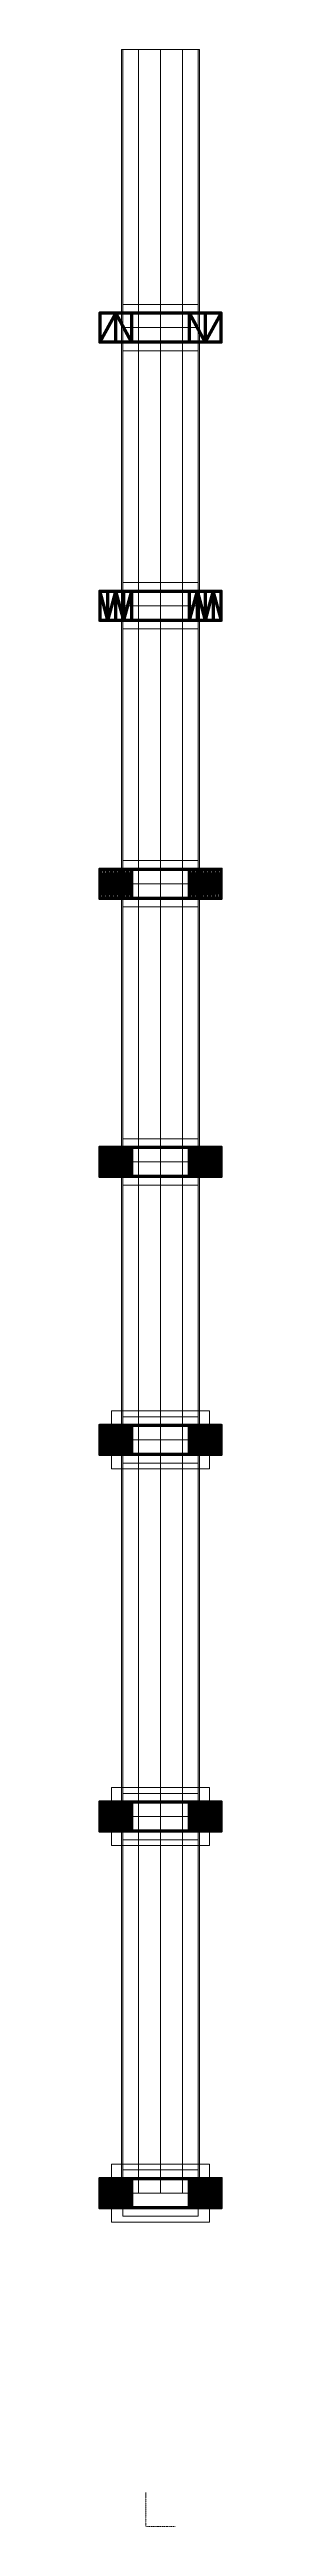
# Model space of a CAD drawing. Header units: millimetres. Extents: x -10700 to 10700, y -2540 to 1320000.
# Drawn here: x -10700 to 10700, y -2540 to 425000 of the extents above; entities that cross this region are included whole.
import ezdxf

# ---------------------------------------------------------------- set-up
doc = ezdxf.new("R2010")
doc.units = ezdxf.units.MM
doc.linetypes.add('Centre', pattern=[30, 12, -6, 6, -6])
for name, color, linetype, lineweight in [('A-FLOR-LEVL', 51, 'Continuous', 9), ('A-GENM', 13, 'Continuous', 9), ('A-MASS', 70, 'Continuous', 9)]:
    doc.layers.add(name, color=color, linetype=linetype, lineweight=lineweight)
doc.styles.add('Arial', font='arial.ttf', dxfattribs={"height": 300})

# ---------------------------------------------------------------- blocks, each defined once
blk = doc.blocks.new('Steel_Column_Final - Steel_Column_Final-328295-_3D_')
at = {"layer": 'A-GENM'}
for p, q in [((10500, 2500), (-10500, 2500)), ((-10500, 2500), (-10500, -2500)), ((10500, -2500), (10500, 2500)), ((-10500, -2500), (10500, -2500))]:
    blk.add_line(p, q, dxfattribs=at)
mesh = blk.add_polyface(dxfattribs=at)
corners = [(6500, 2500, 55500), (-6500, 2500, 55500), (-6500, 4000, 55500), (6500, 4000, 55500)]
mesh.append_faces([[corners[k] for k in face] for face in [(3, 0, 1, 2)]])
mesh = blk.add_polyface(dxfattribs=at)
corners = [(-6500, 2500, 55500), (-6500, 2500, 57300), (-6500, 4000, 57300), (-6500, 4000, 55500)]
mesh.append_faces([[corners[k] for k in face] for face in [(3, 0, 1, 2)]])
mesh = blk.add_polyface(dxfattribs=at)
corners = [(-6500, 2500, 57300), (6500, 2500, 57300), (6500, 4000, 57300), (-6500, 4000, 57300)]
mesh.append_faces([[corners[k] for k in face] for face in [(3, 0, 1, 2)]])
mesh = blk.add_polyface(dxfattribs=at)
corners = [(-6500, 4000, 57300), (6500, 4000, 57300), (6500, 4000, 55500), (-6500, 4000, 55500)]
mesh.append_faces([[corners[k] for k in face] for face in [(3, 0, 1, 2)]])
mesh = blk.add_polyface(dxfattribs=at)
corners = [(6500, 2500, 55500), (6500, 2500, 57300), (-6500, 2500, 57300), (-6500, 2500, 55500)]
mesh.append_faces([[corners[k] for k in face] for face in [(3, 0, 1, 2)]])
mesh = blk.add_polyface(dxfattribs=at)
corners = [(-5000, -2500, 57300), (-5000, 2500, 57300), (-6500, 2500, 57300), (-6500, -2500, 57300)]
mesh.append_faces([[corners[k] for k in face] for face in [(3, 0, 1, 2)]])
mesh = blk.add_polyface(dxfattribs=at)
corners = [(-5000, 2500, 57300), (-5000, 2500, 55500), (-6500, 2500, 55500), (-6500, 2500, 57300)]
mesh.append_faces([[corners[k] for k in face] for face in [(3, 0, 1, 2)]])
mesh = blk.add_polyface(dxfattribs=at)
corners = [(-5000, 2500, 55500), (-5000, -2500, 55500), (-6500, -2500, 55500), (-6500, 2500, 55500)]
mesh.append_faces([[corners[k] for k in face] for face in [(3, 0, 1, 2)]])
mesh = blk.add_polyface(dxfattribs=at)
corners = [(-6500, 2500, 55500), (-6500, -2500, 55500), (-6500, -2500, 57300), (-6500, 2500, 57300)]
mesh.append_faces([[corners[k] for k in face] for face in [(2, 3, 0, 1)]])
mesh = blk.add_polyface(dxfattribs=at)
corners = [(-5000, -2500, 57300), (-5000, -2500, 55500), (-5000, 2500, 55500), (-5000, 2500, 57300)]
mesh.append_faces([[corners[k] for k in face] for face in [(3, 0, 1, 2)]])
mesh = blk.add_polyface(dxfattribs=at)
corners = [(5000, 2500, 55500), (-5000, 2500, 55500), (-5000, 2500, 57300), (5000, 2500, 57300)]
mesh.append_faces([[corners[k] for k in face] for face in [(3, 0, 1, 2)]])
mesh = blk.add_polyface(dxfattribs=at)
corners = [(-5000, 2500, 55500), (-5000, -2500, 55500), (-5000, -2500, 57300), (-5000, 2500, 57300)]
mesh.append_faces([[corners[k] for k in face] for face in [(2, 3, 0, 1)]])
mesh = blk.add_polyface(dxfattribs=at)
corners = [(5000, 2500, 57300), (-5000, 2500, 57300), (-5000, -2500, 57300), (5000, -2500, 57300)]
mesh.append_faces([[corners[k] for k in face] for face in [(3, 0, 1, 2)]])
mesh = blk.add_polyface(dxfattribs=at)
corners = [(-5000, -2500, 55500), (-5000, 2500, 55500), (5000, 2500, 55500), (5000, -2500, 55500)]
mesh.append_faces([[corners[k] for k in face] for face in [(3, 0, 1, 2)]])
mesh = blk.add_polyface(dxfattribs=at)
corners = [(5000, 2500, 57300), (5000, -2500, 57300), (6500, -2500, 57300), (6500, 2500, 57300)]
mesh.append_faces([[corners[k] for k in face] for face in [(3, 0, 1, 2)]])
mesh = blk.add_polyface(dxfattribs=at)
corners = [(5000, -2500, 55500), (5000, 2500, 55500), (6500, 2500, 55500), (6500, -2500, 55500)]
mesh.append_faces([[corners[k] for k in face] for face in [(3, 0, 1, 2)]])
mesh = blk.add_polyface(dxfattribs=at)
corners = [(5000, 2500, 55500), (5000, 2500, 57300), (6500, 2500, 57300), (6500, 2500, 55500)]
mesh.append_faces([[corners[k] for k in face] for face in [(3, 0, 1, 2)]])
mesh = blk.add_polyface(dxfattribs=at)
corners = [(5000, 2500, 57300), (5000, 2500, 55500), (5000, -2500, 55500), (5000, -2500, 57300)]
mesh.append_faces([[corners[k] for k in face] for face in [(3, 0, 1, 2)]])
mesh = blk.add_polyface(dxfattribs=at)
corners = [(5000, -2500, 55500), (5000, 2500, 55500), (5000, 2500, 57300), (5000, -2500, 57300)]
mesh.append_faces([[corners[k] for k in face] for face in [(2, 3, 0, 1)]])
mesh = blk.add_polyface(dxfattribs=at)
corners = [(6500, 2500, 57300), (6500, 2500, 55500), (6500, 4000, 55500), (6500, 4000, 57300)]
mesh.append_faces([[corners[k] for k in face] for face in [(3, 0, 1, 2)]])
mesh = blk.add_polyface(dxfattribs=at)
corners = [(6500, -2500, 55500), (6500, 2500, 55500), (6500, 2500, 57300), (6500, -2500, 57300)]
mesh.append_faces([[corners[k] for k in face] for face in [(2, 3, 0, 1)]])
mesh = blk.add_polyface(dxfattribs=at)
corners = [(-6500, -2500, 55500), (6500, -2500, 55500), (6500, -4000, 55500), (-6500, -4000, 55500)]
mesh.append_faces([[corners[k] for k in face] for face in [(3, 0, 1, 2)]])
mesh = blk.add_polyface(dxfattribs=at)
corners = [(6500, -2500, 57300), (-6500, -2500, 57300), (-6500, -4000, 57300), (6500, -4000, 57300)]
mesh.append_faces([[corners[k] for k in face] for face in [(3, 0, 1, 2)]])
mesh = blk.add_polyface(dxfattribs=at)
corners = [(-6500, -2500, 57300), (-6500, -2500, 55500), (-6500, -4000, 55500), (-6500, -4000, 57300)]
mesh.append_faces([[corners[k] for k in face] for face in [(3, 0, 1, 2)]])
mesh = blk.add_polyface(dxfattribs=at)
corners = [(-6500, -2500, 55500), (-6500, -2500, 57300), (6500, -2500, 57300), (6500, -2500, 55500)]
mesh.append_faces([[corners[k] for k in face] for face in [(3, 0, 1, 2)]])
mesh = blk.add_polyface(dxfattribs=at)
corners = [(-5000, -2500, 55500), (-5000, -2500, 57300), (-6500, -2500, 57300), (-6500, -2500, 55500)]
mesh.append_faces([[corners[k] for k in face] for face in [(3, 0, 1, 2)]])
mesh = blk.add_polyface(dxfattribs=at)
corners = [(6500, -4000, 57300), (-6500, -4000, 57300), (-6500, -4000, 55500), (6500, -4000, 55500)]
mesh.append_faces([[corners[k] for k in face] for face in [(3, 0, 1, 2)]])
mesh = blk.add_polyface(dxfattribs=at)
corners = [(-5000, -2500, 55500), (5000, -2500, 55500), (5000, -2500, 57300), (-5000, -2500, 57300)]
mesh.append_faces([[corners[k] for k in face] for face in [(3, 0, 1, 2)]])
mesh = blk.add_polyface(dxfattribs=at)
corners = [(5000, -2500, 57300), (5000, -2500, 55500), (6500, -2500, 55500), (6500, -2500, 57300)]
mesh.append_faces([[corners[k] for k in face] for face in [(3, 0, 1, 2)]])
mesh = blk.add_polyface(dxfattribs=at)
corners = [(6500, -2500, 55500), (6500, -2500, 57300), (6500, -4000, 57300), (6500, -4000, 55500)]
mesh.append_faces([[corners[k] for k in face] for face in [(3, 0, 1, 2)]])
blk = doc.blocks.new('Steel_Column_Final - Steel_Column_Final-328345-_3D_')
at = {"layer": 'A-GENM'}
for p, q in [((10500, 2500), (-10500, 2500)), ((-10500, 2500), (-10500, -2500)), ((10500, -2500), (10500, 2500)), ((-10500, -2500), (10500, -2500))]:
    blk.add_line(p, q, dxfattribs=at)
mesh = blk.add_polyface(dxfattribs=at)
corners = [(6500, 2500, 104400), (-6500, 2500, 104400), (-6500, 4000, 104400), (6500, 4000, 104400)]
mesh.append_faces([[corners[k] for k in face] for face in [(3, 0, 1, 2)]])
mesh = blk.add_polyface(dxfattribs=at)
corners = [(-6500, 2500, 104400), (-6500, 2500, 106200), (-6500, 4000, 106200), (-6500, 4000, 104400)]
mesh.append_faces([[corners[k] for k in face] for face in [(3, 0, 1, 2)]])
mesh = blk.add_polyface(dxfattribs=at)
corners = [(-6500, 2500, 106200), (6500, 2500, 106200), (6500, 4000, 106200), (-6500, 4000, 106200)]
mesh.append_faces([[corners[k] for k in face] for face in [(3, 0, 1, 2)]])
mesh = blk.add_polyface(dxfattribs=at)
corners = [(-6500, 4000, 106200), (6500, 4000, 106200), (6500, 4000, 104400), (-6500, 4000, 104400)]
mesh.append_faces([[corners[k] for k in face] for face in [(3, 0, 1, 2)]])
mesh = blk.add_polyface(dxfattribs=at)
corners = [(6500, 2500, 104400), (6500, 2500, 106200), (-6500, 2500, 106200), (-6500, 2500, 104400)]
mesh.append_faces([[corners[k] for k in face] for face in [(3, 0, 1, 2)]])
mesh = blk.add_polyface(dxfattribs=at)
corners = [(-5000, -2500, 106200), (-5000, 2500, 106200), (-6500, 2500, 106200), (-6500, -2500, 106200)]
mesh.append_faces([[corners[k] for k in face] for face in [(3, 0, 1, 2)]])
mesh = blk.add_polyface(dxfattribs=at)
corners = [(-5000, 2500, 106200), (-5000, 2500, 104400), (-6500, 2500, 104400), (-6500, 2500, 106200)]
mesh.append_faces([[corners[k] for k in face] for face in [(2, 3, 0, 1)]])
mesh = blk.add_polyface(dxfattribs=at)
corners = [(-5000, 2500, 104400), (-5000, -2500, 104400), (-6500, -2500, 104400), (-6500, 2500, 104400)]
mesh.append_faces([[corners[k] for k in face] for face in [(3, 0, 1, 2)]])
mesh = blk.add_polyface(dxfattribs=at)
corners = [(-6500, 2500, 104400), (-6500, -2500, 104400), (-6500, -2500, 106200), (-6500, 2500, 106200)]
mesh.append_faces([[corners[k] for k in face] for face in [(2, 3, 0, 1)]])
mesh = blk.add_polyface(dxfattribs=at)
corners = [(-5000, -2500, 106200), (-5000, -2500, 104400), (-5000, 2500, 104400), (-5000, 2500, 106200)]
mesh.append_faces([[corners[k] for k in face] for face in [(2, 3, 0, 1)]])
mesh = blk.add_polyface(dxfattribs=at)
corners = [(5000, 2500, 104400), (-5000, 2500, 104400), (-5000, 2500, 106200), (5000, 2500, 106200)]
mesh.append_faces([[corners[k] for k in face] for face in [(2, 3, 0, 1)]])
mesh = blk.add_polyface(dxfattribs=at)
corners = [(-5000, 2500, 104400), (-5000, -2500, 104400), (-5000, -2500, 106200), (-5000, 2500, 106200)]
mesh.append_faces([[corners[k] for k in face] for face in [(2, 3, 0, 1)]])
mesh = blk.add_polyface(dxfattribs=at)
corners = [(5000, 2500, 106200), (-5000, 2500, 106200), (-5000, -2500, 106200), (5000, -2500, 106200)]
mesh.append_faces([[corners[k] for k in face] for face in [(3, 0, 1, 2)]])
mesh = blk.add_polyface(dxfattribs=at)
corners = [(-5000, -2500, 104400), (-5000, 2500, 104400), (5000, 2500, 104400), (5000, -2500, 104400)]
mesh.append_faces([[corners[k] for k in face] for face in [(3, 0, 1, 2)]])
mesh = blk.add_polyface(dxfattribs=at)
corners = [(5000, 2500, 106200), (5000, -2500, 106200), (6500, -2500, 106200), (6500, 2500, 106200)]
mesh.append_faces([[corners[k] for k in face] for face in [(3, 0, 1, 2)]])
mesh = blk.add_polyface(dxfattribs=at)
corners = [(5000, -2500, 104400), (5000, 2500, 104400), (6500, 2500, 104400), (6500, -2500, 104400)]
mesh.append_faces([[corners[k] for k in face] for face in [(3, 0, 1, 2)]])
mesh = blk.add_polyface(dxfattribs=at)
corners = [(5000, 2500, 104400), (5000, 2500, 106200), (6500, 2500, 106200), (6500, 2500, 104400)]
mesh.append_faces([[corners[k] for k in face] for face in [(3, 0, 1, 2)]])
mesh = blk.add_polyface(dxfattribs=at)
corners = [(5000, 2500, 106200), (5000, 2500, 104400), (5000, -2500, 104400), (5000, -2500, 106200)]
mesh.append_faces([[corners[k] for k in face] for face in [(2, 3, 0, 1)]])
mesh = blk.add_polyface(dxfattribs=at)
corners = [(5000, -2500, 104400), (5000, 2500, 104400), (5000, 2500, 106200), (5000, -2500, 106200)]
mesh.append_faces([[corners[k] for k in face] for face in [(2, 3, 0, 1)]])
mesh = blk.add_polyface(dxfattribs=at)
corners = [(6500, 2500, 106200), (6500, 2500, 104400), (6500, 4000, 104400), (6500, 4000, 106200)]
mesh.append_faces([[corners[k] for k in face] for face in [(3, 0, 1, 2)]])
mesh = blk.add_polyface(dxfattribs=at)
corners = [(6500, -2500, 104400), (6500, 2500, 104400), (6500, 2500, 106200), (6500, -2500, 106200)]
mesh.append_faces([[corners[k] for k in face] for face in [(2, 3, 0, 1)]])
mesh = blk.add_polyface(dxfattribs=at)
corners = [(-6500, -2500, 104400), (6500, -2500, 104400), (6500, -4000, 104400), (-6500, -4000, 104400)]
mesh.append_faces([[corners[k] for k in face] for face in [(3, 0, 1, 2)]])
mesh = blk.add_polyface(dxfattribs=at)
corners = [(6500, -2500, 106200), (-6500, -2500, 106200), (-6500, -4000, 106200), (6500, -4000, 106200)]
mesh.append_faces([[corners[k] for k in face] for face in [(3, 0, 1, 2)]])
mesh = blk.add_polyface(dxfattribs=at)
corners = [(-6500, -2500, 106200), (-6500, -2500, 104400), (-6500, -4000, 104400), (-6500, -4000, 106200)]
mesh.append_faces([[corners[k] for k in face] for face in [(3, 0, 1, 2)]])
mesh = blk.add_polyface(dxfattribs=at)
corners = [(-6500, -2500, 104400), (-6500, -2500, 106200), (6500, -2500, 106200), (6500, -2500, 104400)]
mesh.append_faces([[corners[k] for k in face] for face in [(3, 0, 1, 2)]])
mesh = blk.add_polyface(dxfattribs=at)
corners = [(-5000, -2500, 104400), (-5000, -2500, 106200), (-6500, -2500, 106200), (-6500, -2500, 104400)]
mesh.append_faces([[corners[k] for k in face] for face in [(2, 3, 0, 1)]])
mesh = blk.add_polyface(dxfattribs=at)
corners = [(6500, -4000, 106200), (-6500, -4000, 106200), (-6500, -4000, 104400), (6500, -4000, 104400)]
mesh.append_faces([[corners[k] for k in face] for face in [(3, 0, 1, 2)]])
mesh = blk.add_polyface(dxfattribs=at)
corners = [(-5000, -2500, 104400), (5000, -2500, 104400), (5000, -2500, 106200), (-5000, -2500, 106200)]
mesh.append_faces([[corners[k] for k in face] for face in [(2, 3, 0, 1)]])
mesh = blk.add_polyface(dxfattribs=at)
corners = [(5000, -2500, 106200), (5000, -2500, 104400), (6500, -2500, 104400), (6500, -2500, 106200)]
mesh.append_faces([[corners[k] for k in face] for face in [(3, 0, 1, 2)]])
mesh = blk.add_polyface(dxfattribs=at)
corners = [(6500, -2500, 104400), (6500, -2500, 106200), (6500, -4000, 106200), (6500, -4000, 104400)]
mesh.append_faces([[corners[k] for k in face] for face in [(3, 0, 1, 2)]])
blk = doc.blocks.new('Steel_Column_Final - Steel_Column_Final-328627-_3D_')
at = {"layer": 'A-GENM'}
for p, q in [((10500, 2500), (-10500, 2500)), ((-10500, 2500), (-10500, -2500)), ((10500, -2500), (10500, 2500)), ((-10500, -2500), (10500, -2500))]:
    blk.add_line(p, q, dxfattribs=at)
mesh = blk.add_polyface(dxfattribs=at)
corners = [(6500, 2500, 130700), (-6500, 2500, 130700), (-6500, 4000, 130700), (6500, 4000, 130700)]
mesh.append_faces([[corners[k] for k in face] for face in [(3, 0, 1, 2)]])
mesh = blk.add_polyface(dxfattribs=at)
corners = [(-6500, 2500, 130700), (-6500, 2500, 132500), (-6500, 4000, 132500), (-6500, 4000, 130700)]
mesh.append_faces([[corners[k] for k in face] for face in [(3, 0, 1, 2)]])
mesh = blk.add_polyface(dxfattribs=at)
corners = [(-6500, 2500, 132500), (6500, 2500, 132500), (6500, 4000, 132500), (-6500, 4000, 132500)]
mesh.append_faces([[corners[k] for k in face] for face in [(3, 0, 1, 2)]])
mesh = blk.add_polyface(dxfattribs=at)
corners = [(-6500, 4000, 132500), (6500, 4000, 132500), (6500, 4000, 130700), (-6500, 4000, 130700)]
mesh.append_faces([[corners[k] for k in face] for face in [(3, 0, 1, 2)]])
mesh = blk.add_polyface(dxfattribs=at)
corners = [(6500, 2500, 130700), (6500, 2500, 132500), (-6500, 2500, 132500), (-6500, 2500, 130700)]
mesh.append_faces([[corners[k] for k in face] for face in [(3, 0, 1, 2)]])
mesh = blk.add_polyface(dxfattribs=at)
corners = [(-5000, -2500, 132500), (-5000, 2500, 132500), (-6500, 2500, 132500), (-6500, -2500, 132500)]
mesh.append_faces([[corners[k] for k in face] for face in [(3, 0, 1, 2)]])
mesh = blk.add_polyface(dxfattribs=at)
corners = [(-5000, 2500, 132500), (-5000, 2500, 130700), (-6500, 2500, 130700), (-6500, 2500, 132500)]
mesh.append_faces([[corners[k] for k in face] for face in [(2, 3, 0, 1)]])
mesh = blk.add_polyface(dxfattribs=at)
corners = [(-5000, 2500, 130700), (-5000, -2500, 130700), (-6500, -2500, 130700), (-6500, 2500, 130700)]
mesh.append_faces([[corners[k] for k in face] for face in [(3, 0, 1, 2)]])
mesh = blk.add_polyface(dxfattribs=at)
corners = [(-6500, 2500, 130700), (-6500, -2500, 130700), (-6500, -2500, 132500), (-6500, 2500, 132500)]
mesh.append_faces([[corners[k] for k in face] for face in [(2, 3, 0, 1)]])
mesh = blk.add_polyface(dxfattribs=at)
corners = [(-5000, -2500, 132500), (-5000, -2500, 130700), (-5000, 2500, 130700), (-5000, 2500, 132500)]
mesh.append_faces([[corners[k] for k in face] for face in [(2, 3, 0, 1)]])
mesh = blk.add_polyface(dxfattribs=at)
corners = [(5000, 2500, 130700), (-5000, 2500, 130700), (-5000, 2500, 132500), (5000, 2500, 132500)]
mesh.append_faces([[corners[k] for k in face] for face in [(2, 3, 0, 1)]])
mesh = blk.add_polyface(dxfattribs=at)
corners = [(-5000, 2500, 130700), (-5000, -2500, 130700), (-5000, -2500, 132500), (-5000, 2500, 132500)]
mesh.append_faces([[corners[k] for k in face] for face in [(2, 3, 0, 1)]])
mesh = blk.add_polyface(dxfattribs=at)
corners = [(5000, 2500, 132500), (-5000, 2500, 132500), (-5000, -2500, 132500), (5000, -2500, 132500)]
mesh.append_faces([[corners[k] for k in face] for face in [(3, 0, 1, 2)]])
mesh = blk.add_polyface(dxfattribs=at)
corners = [(-5000, -2500, 130700), (-5000, 2500, 130700), (5000, 2500, 130700), (5000, -2500, 130700)]
mesh.append_faces([[corners[k] for k in face] for face in [(3, 0, 1, 2)]])
mesh = blk.add_polyface(dxfattribs=at)
corners = [(5000, 2500, 132500), (5000, -2500, 132500), (6500, -2500, 132500), (6500, 2500, 132500)]
mesh.append_faces([[corners[k] for k in face] for face in [(3, 0, 1, 2)]])
mesh = blk.add_polyface(dxfattribs=at)
corners = [(5000, -2500, 130700), (5000, 2500, 130700), (6500, 2500, 130700), (6500, -2500, 130700)]
mesh.append_faces([[corners[k] for k in face] for face in [(3, 0, 1, 2)]])
mesh = blk.add_polyface(dxfattribs=at)
corners = [(5000, 2500, 130700), (5000, 2500, 132500), (6500, 2500, 132500), (6500, 2500, 130700)]
mesh.append_faces([[corners[k] for k in face] for face in [(3, 0, 1, 2)]])
mesh = blk.add_polyface(dxfattribs=at)
corners = [(5000, 2500, 132500), (5000, 2500, 130700), (5000, -2500, 130700), (5000, -2500, 132500)]
mesh.append_faces([[corners[k] for k in face] for face in [(2, 3, 0, 1)]])
mesh = blk.add_polyface(dxfattribs=at)
corners = [(5000, -2500, 130700), (5000, 2500, 130700), (5000, 2500, 132500), (5000, -2500, 132500)]
mesh.append_faces([[corners[k] for k in face] for face in [(2, 3, 0, 1)]])
mesh = blk.add_polyface(dxfattribs=at)
corners = [(6500, 2500, 132500), (6500, 2500, 130700), (6500, 4000, 130700), (6500, 4000, 132500)]
mesh.append_faces([[corners[k] for k in face] for face in [(3, 0, 1, 2)]])
mesh = blk.add_polyface(dxfattribs=at)
corners = [(6500, -2500, 130700), (6500, 2500, 130700), (6500, 2500, 132500), (6500, -2500, 132500)]
mesh.append_faces([[corners[k] for k in face] for face in [(2, 3, 0, 1)]])
mesh = blk.add_polyface(dxfattribs=at)
corners = [(-6500, -2500, 130700), (6500, -2500, 130700), (6500, -4000, 130700), (-6500, -4000, 130700)]
mesh.append_faces([[corners[k] for k in face] for face in [(3, 0, 1, 2)]])
mesh = blk.add_polyface(dxfattribs=at)
corners = [(6500, -2500, 132500), (-6500, -2500, 132500), (-6500, -4000, 132500), (6500, -4000, 132500)]
mesh.append_faces([[corners[k] for k in face] for face in [(3, 0, 1, 2)]])
mesh = blk.add_polyface(dxfattribs=at)
corners = [(-6500, -2500, 132500), (-6500, -2500, 130700), (-6500, -4000, 130700), (-6500, -4000, 132500)]
mesh.append_faces([[corners[k] for k in face] for face in [(3, 0, 1, 2)]])
mesh = blk.add_polyface(dxfattribs=at)
corners = [(-6500, -2500, 130700), (-6500, -2500, 132500), (6500, -2500, 132500), (6500, -2500, 130700)]
mesh.append_faces([[corners[k] for k in face] for face in [(3, 0, 1, 2)]])
mesh = blk.add_polyface(dxfattribs=at)
corners = [(-5000, -2500, 130700), (-5000, -2500, 132500), (-6500, -2500, 132500), (-6500, -2500, 130700)]
mesh.append_faces([[corners[k] for k in face] for face in [(2, 3, 0, 1)]])
mesh = blk.add_polyface(dxfattribs=at)
corners = [(6500, -4000, 132500), (-6500, -4000, 132500), (-6500, -4000, 130700), (6500, -4000, 130700)]
mesh.append_faces([[corners[k] for k in face] for face in [(3, 0, 1, 2)]])
mesh = blk.add_polyface(dxfattribs=at)
corners = [(-5000, -2500, 130700), (5000, -2500, 130700), (5000, -2500, 132500), (-5000, -2500, 132500)]
mesh.append_faces([[corners[k] for k in face] for face in [(2, 3, 0, 1)]])
mesh = blk.add_polyface(dxfattribs=at)
corners = [(5000, -2500, 132500), (5000, -2500, 130700), (6500, -2500, 130700), (6500, -2500, 132500)]
mesh.append_faces([[corners[k] for k in face] for face in [(3, 0, 1, 2)]])
mesh = blk.add_polyface(dxfattribs=at)
corners = [(6500, -2500, 130700), (6500, -2500, 132500), (6500, -4000, 132500), (6500, -4000, 130700)]
mesh.append_faces([[corners[k] for k in face] for face in [(3, 0, 1, 2)]])
blk = doc.blocks.new('Steel_Column_Final - Steel_Column_Final-329037-_3D_')
at = {"layer": 'A-GENM'}
for p, q in [((10500, 2500), (-10500, 2500)), ((-10500, 2500), (-10500, -2500)), ((10500, -2500), (10500, 2500)), ((-10500, -2500), (10500, -2500))]:
    blk.add_line(p, q, dxfattribs=at)
mesh = blk.add_polyface(dxfattribs=at)
corners = [(6500, 2500, 83080), (-6500, 2500, 83080), (-6500, 4000, 83080), (6500, 4000, 83080)]
mesh.append_faces([[corners[k] for k in face] for face in [(3, 0, 1, 2)]])
mesh = blk.add_polyface(dxfattribs=at)
corners = [(-6500, 2500, 83080), (-6500, 2500, 84880), (-6500, 4000, 84880), (-6500, 4000, 83080)]
mesh.append_faces([[corners[k] for k in face] for face in [(3, 0, 1, 2)]])
mesh = blk.add_polyface(dxfattribs=at)
corners = [(-6500, 2500, 84880), (6500, 2500, 84880), (6500, 4000, 84880), (-6500, 4000, 84880)]
mesh.append_faces([[corners[k] for k in face] for face in [(3, 0, 1, 2)]])
mesh = blk.add_polyface(dxfattribs=at)
corners = [(-6500, 4000, 84880), (6500, 4000, 84880), (6500, 4000, 83080), (-6500, 4000, 83080)]
mesh.append_faces([[corners[k] for k in face] for face in [(3, 0, 1, 2)]])
mesh = blk.add_polyface(dxfattribs=at)
corners = [(6500, 2500, 83080), (6500, 2500, 84880), (-6500, 2500, 84880), (-6500, 2500, 83080)]
mesh.append_faces([[corners[k] for k in face] for face in [(3, 0, 1, 2)]])
mesh = blk.add_polyface(dxfattribs=at)
corners = [(-5000, -2500, 84880), (-5000, 2500, 84880), (-6500, 2500, 84880), (-6500, -2500, 84880)]
mesh.append_faces([[corners[k] for k in face] for face in [(3, 0, 1, 2)]])
mesh = blk.add_polyface(dxfattribs=at)
corners = [(-5000, 2500, 84880), (-5000, 2500, 83080), (-6500, 2500, 83080), (-6500, 2500, 84880)]
mesh.append_faces([[corners[k] for k in face] for face in [(2, 3, 0, 1)]])
mesh = blk.add_polyface(dxfattribs=at)
corners = [(-5000, 2500, 83080), (-5000, -2500, 83080), (-6500, -2500, 83080), (-6500, 2500, 83080)]
mesh.append_faces([[corners[k] for k in face] for face in [(3, 0, 1, 2)]])
mesh = blk.add_polyface(dxfattribs=at)
corners = [(-6500, 2500, 83080), (-6500, -2500, 83080), (-6500, -2500, 84880), (-6500, 2500, 84880)]
mesh.append_faces([[corners[k] for k in face] for face in [(2, 3, 0, 1)]])
mesh = blk.add_polyface(dxfattribs=at)
corners = [(-5000, -2500, 84880), (-5000, -2500, 83080), (-5000, 2500, 83080), (-5000, 2500, 84880)]
mesh.append_faces([[corners[k] for k in face] for face in [(2, 3, 0, 1)]])
mesh = blk.add_polyface(dxfattribs=at)
corners = [(5000, 2500, 83080), (-5000, 2500, 83080), (-5000, 2500, 84880), (5000, 2500, 84880)]
mesh.append_faces([[corners[k] for k in face] for face in [(2, 3, 0, 1)]])
mesh = blk.add_polyface(dxfattribs=at)
corners = [(-5000, 2500, 83080), (-5000, -2500, 83080), (-5000, -2500, 84880), (-5000, 2500, 84880)]
mesh.append_faces([[corners[k] for k in face] for face in [(2, 3, 0, 1)]])
mesh = blk.add_polyface(dxfattribs=at)
corners = [(5000, 2500, 84880), (-5000, 2500, 84880), (-5000, -2500, 84880), (5000, -2500, 84880)]
mesh.append_faces([[corners[k] for k in face] for face in [(3, 0, 1, 2)]])
mesh = blk.add_polyface(dxfattribs=at)
corners = [(-5000, -2500, 83080), (-5000, 2500, 83080), (5000, 2500, 83080), (5000, -2500, 83080)]
mesh.append_faces([[corners[k] for k in face] for face in [(3, 0, 1, 2)]])
mesh = blk.add_polyface(dxfattribs=at)
corners = [(5000, 2500, 84880), (5000, -2500, 84880), (6500, -2500, 84880), (6500, 2500, 84880)]
mesh.append_faces([[corners[k] for k in face] for face in [(3, 0, 1, 2)]])
mesh = blk.add_polyface(dxfattribs=at)
corners = [(5000, -2500, 83080), (5000, 2500, 83080), (6500, 2500, 83080), (6500, -2500, 83080)]
mesh.append_faces([[corners[k] for k in face] for face in [(3, 0, 1, 2)]])
mesh = blk.add_polyface(dxfattribs=at)
corners = [(5000, 2500, 83080), (5000, 2500, 84880), (6500, 2500, 84880), (6500, 2500, 83080)]
mesh.append_faces([[corners[k] for k in face] for face in [(3, 0, 1, 2)]])
mesh = blk.add_polyface(dxfattribs=at)
corners = [(5000, 2500, 84880), (5000, 2500, 83080), (5000, -2500, 83080), (5000, -2500, 84880)]
mesh.append_faces([[corners[k] for k in face] for face in [(2, 3, 0, 1)]])
mesh = blk.add_polyface(dxfattribs=at)
corners = [(5000, -2500, 83080), (5000, 2500, 83080), (5000, 2500, 84880), (5000, -2500, 84880)]
mesh.append_faces([[corners[k] for k in face] for face in [(2, 3, 0, 1)]])
mesh = blk.add_polyface(dxfattribs=at)
corners = [(6500, 2500, 84880), (6500, 2500, 83080), (6500, 4000, 83080), (6500, 4000, 84880)]
mesh.append_faces([[corners[k] for k in face] for face in [(3, 0, 1, 2)]])
mesh = blk.add_polyface(dxfattribs=at)
corners = [(6500, -2500, 83080), (6500, 2500, 83080), (6500, 2500, 84880), (6500, -2500, 84880)]
mesh.append_faces([[corners[k] for k in face] for face in [(2, 3, 0, 1)]])
mesh = blk.add_polyface(dxfattribs=at)
corners = [(-6500, -2500, 83080), (6500, -2500, 83080), (6500, -4000, 83080), (-6500, -4000, 83080)]
mesh.append_faces([[corners[k] for k in face] for face in [(3, 0, 1, 2)]])
mesh = blk.add_polyface(dxfattribs=at)
corners = [(6500, -2500, 84880), (-6500, -2500, 84880), (-6500, -4000, 84880), (6500, -4000, 84880)]
mesh.append_faces([[corners[k] for k in face] for face in [(3, 0, 1, 2)]])
mesh = blk.add_polyface(dxfattribs=at)
corners = [(-6500, -2500, 84880), (-6500, -2500, 83080), (-6500, -4000, 83080), (-6500, -4000, 84880)]
mesh.append_faces([[corners[k] for k in face] for face in [(3, 0, 1, 2)]])
mesh = blk.add_polyface(dxfattribs=at)
corners = [(-6500, -2500, 83080), (-6500, -2500, 84880), (6500, -2500, 84880), (6500, -2500, 83080)]
mesh.append_faces([[corners[k] for k in face] for face in [(3, 0, 1, 2)]])
mesh = blk.add_polyface(dxfattribs=at)
corners = [(-5000, -2500, 83080), (-5000, -2500, 84880), (-6500, -2500, 84880), (-6500, -2500, 83080)]
mesh.append_faces([[corners[k] for k in face] for face in [(2, 3, 0, 1)]])
mesh = blk.add_polyface(dxfattribs=at)
corners = [(6500, -4000, 84880), (-6500, -4000, 84880), (-6500, -4000, 83080), (6500, -4000, 83080)]
mesh.append_faces([[corners[k] for k in face] for face in [(3, 0, 1, 2)]])
mesh = blk.add_polyface(dxfattribs=at)
corners = [(-5000, -2500, 83080), (5000, -2500, 83080), (5000, -2500, 84880), (-5000, -2500, 84880)]
mesh.append_faces([[corners[k] for k in face] for face in [(2, 3, 0, 1)]])
mesh = blk.add_polyface(dxfattribs=at)
corners = [(5000, -2500, 84880), (5000, -2500, 83080), (6500, -2500, 83080), (6500, -2500, 84880)]
mesh.append_faces([[corners[k] for k in face] for face in [(3, 0, 1, 2)]])
mesh = blk.add_polyface(dxfattribs=at)
corners = [(6500, -2500, 83080), (6500, -2500, 84880), (6500, -4000, 84880), (6500, -4000, 83080)]
mesh.append_faces([[corners[k] for k in face] for face in [(3, 0, 1, 2)]])
blk = doc.blocks.new('Steel_Column_Final - Steel_Column_Final-329207-_3D_')
at = {"layer": 'A-GENM'}
for p, q in [((10500, 2500), (-10500, 2500)), ((-10500, 2500), (-10500, -2500)), ((10500, -2500), (10500, 2500)), ((-10500, -2500), (10500, -2500))]:
    blk.add_line(p, q, dxfattribs=at)
mesh = blk.add_polyface(dxfattribs=at)
corners = [(6500, 2500, 46130), (-6500, 2500, 46130), (-6500, 4000, 46130), (6500, 4000, 46130)]
mesh.append_faces([[corners[k] for k in face] for face in [(3, 0, 1, 2)]])
mesh = blk.add_polyface(dxfattribs=at)
corners = [(-6500, 2500, 46130), (-6500, 2500, 47930), (-6500, 4000, 47930), (-6500, 4000, 46130)]
mesh.append_faces([[corners[k] for k in face] for face in [(3, 0, 1, 2)]])
mesh = blk.add_polyface(dxfattribs=at)
corners = [(-6500, 2500, 47930), (6500, 2500, 47930), (6500, 4000, 47930), (-6500, 4000, 47930)]
mesh.append_faces([[corners[k] for k in face] for face in [(3, 0, 1, 2)]])
mesh = blk.add_polyface(dxfattribs=at)
corners = [(-6500, 4000, 47930), (6500, 4000, 47930), (6500, 4000, 46130), (-6500, 4000, 46130)]
mesh.append_faces([[corners[k] for k in face] for face in [(3, 0, 1, 2)]])
mesh = blk.add_polyface(dxfattribs=at)
corners = [(6500, 2500, 46130), (6500, 2500, 47930), (-6500, 2500, 47930), (-6500, 2500, 46130)]
mesh.append_faces([[corners[k] for k in face] for face in [(3, 0, 1, 2)]])
mesh = blk.add_polyface(dxfattribs=at)
corners = [(-5000, -2500, 47930), (-5000, 2500, 47930), (-6500, 2500, 47930), (-6500, -2500, 47930)]
mesh.append_faces([[corners[k] for k in face] for face in [(3, 0, 1, 2)]])
mesh = blk.add_polyface(dxfattribs=at)
corners = [(-5000, 2500, 47930), (-5000, 2500, 46130), (-6500, 2500, 46130), (-6500, 2500, 47930)]
mesh.append_faces([[corners[k] for k in face] for face in [(3, 0, 1, 2)]])
mesh = blk.add_polyface(dxfattribs=at)
corners = [(-5000, 2500, 46130), (-5000, -2500, 46130), (-6500, -2500, 46130), (-6500, 2500, 46130)]
mesh.append_faces([[corners[k] for k in face] for face in [(3, 0, 1, 2)]])
mesh = blk.add_polyface(dxfattribs=at)
corners = [(-6500, 2500, 46130), (-6500, -2500, 46130), (-6500, -2500, 47930), (-6500, 2500, 47930)]
mesh.append_faces([[corners[k] for k in face] for face in [(2, 3, 0, 1)]])
mesh = blk.add_polyface(dxfattribs=at)
corners = [(-5000, -2500, 47930), (-5000, -2500, 46130), (-5000, 2500, 46130), (-5000, 2500, 47930)]
mesh.append_faces([[corners[k] for k in face] for face in [(3, 0, 1, 2)]])
mesh = blk.add_polyface(dxfattribs=at)
corners = [(5000, 2500, 46130), (-5000, 2500, 46130), (-5000, 2500, 47930), (5000, 2500, 47930)]
mesh.append_faces([[corners[k] for k in face] for face in [(3, 0, 1, 2)]])
mesh = blk.add_polyface(dxfattribs=at)
corners = [(-5000, 2500, 46130), (-5000, -2500, 46130), (-5000, -2500, 47930), (-5000, 2500, 47930)]
mesh.append_faces([[corners[k] for k in face] for face in [(2, 3, 0, 1)]])
mesh = blk.add_polyface(dxfattribs=at)
corners = [(5000, 2500, 47930), (-5000, 2500, 47930), (-5000, -2500, 47930), (5000, -2500, 47930)]
mesh.append_faces([[corners[k] for k in face] for face in [(3, 0, 1, 2)]])
mesh = blk.add_polyface(dxfattribs=at)
corners = [(-5000, -2500, 46130), (-5000, 2500, 46130), (5000, 2500, 46130), (5000, -2500, 46130)]
mesh.append_faces([[corners[k] for k in face] for face in [(3, 0, 1, 2)]])
mesh = blk.add_polyface(dxfattribs=at)
corners = [(5000, 2500, 47930), (5000, -2500, 47930), (6500, -2500, 47930), (6500, 2500, 47930)]
mesh.append_faces([[corners[k] for k in face] for face in [(3, 0, 1, 2)]])
mesh = blk.add_polyface(dxfattribs=at)
corners = [(5000, -2500, 46130), (5000, 2500, 46130), (6500, 2500, 46130), (6500, -2500, 46130)]
mesh.append_faces([[corners[k] for k in face] for face in [(3, 0, 1, 2)]])
mesh = blk.add_polyface(dxfattribs=at)
corners = [(5000, 2500, 46130), (5000, 2500, 47930), (6500, 2500, 47930), (6500, 2500, 46130)]
mesh.append_faces([[corners[k] for k in face] for face in [(3, 0, 1, 2)]])
mesh = blk.add_polyface(dxfattribs=at)
corners = [(5000, 2500, 47930), (5000, 2500, 46130), (5000, -2500, 46130), (5000, -2500, 47930)]
mesh.append_faces([[corners[k] for k in face] for face in [(3, 0, 1, 2)]])
mesh = blk.add_polyface(dxfattribs=at)
corners = [(5000, -2500, 46130), (5000, 2500, 46130), (5000, 2500, 47930), (5000, -2500, 47930)]
mesh.append_faces([[corners[k] for k in face] for face in [(2, 3, 0, 1)]])
mesh = blk.add_polyface(dxfattribs=at)
corners = [(6500, 2500, 47930), (6500, 2500, 46130), (6500, 4000, 46130), (6500, 4000, 47930)]
mesh.append_faces([[corners[k] for k in face] for face in [(3, 0, 1, 2)]])
mesh = blk.add_polyface(dxfattribs=at)
corners = [(6500, -2500, 46130), (6500, 2500, 46130), (6500, 2500, 47930), (6500, -2500, 47930)]
mesh.append_faces([[corners[k] for k in face] for face in [(2, 3, 0, 1)]])
mesh = blk.add_polyface(dxfattribs=at)
corners = [(-6500, -2500, 46130), (6500, -2500, 46130), (6500, -4000, 46130), (-6500, -4000, 46130)]
mesh.append_faces([[corners[k] for k in face] for face in [(3, 0, 1, 2)]])
mesh = blk.add_polyface(dxfattribs=at)
corners = [(6500, -2500, 47930), (-6500, -2500, 47930), (-6500, -4000, 47930), (6500, -4000, 47930)]
mesh.append_faces([[corners[k] for k in face] for face in [(3, 0, 1, 2)]])
mesh = blk.add_polyface(dxfattribs=at)
corners = [(-6500, -2500, 47930), (-6500, -2500, 46130), (-6500, -4000, 46130), (-6500, -4000, 47930)]
mesh.append_faces([[corners[k] for k in face] for face in [(3, 0, 1, 2)]])
mesh = blk.add_polyface(dxfattribs=at)
corners = [(-6500, -2500, 46130), (-6500, -2500, 47930), (6500, -2500, 47930), (6500, -2500, 46130)]
mesh.append_faces([[corners[k] for k in face] for face in [(3, 0, 1, 2)]])
mesh = blk.add_polyface(dxfattribs=at)
corners = [(-5000, -2500, 46130), (-5000, -2500, 47930), (-6500, -2500, 47930), (-6500, -2500, 46130)]
mesh.append_faces([[corners[k] for k in face] for face in [(3, 0, 1, 2)]])
mesh = blk.add_polyface(dxfattribs=at)
corners = [(6500, -4000, 47930), (-6500, -4000, 47930), (-6500, -4000, 46130), (6500, -4000, 46130)]
mesh.append_faces([[corners[k] for k in face] for face in [(3, 0, 1, 2)]])
mesh = blk.add_polyface(dxfattribs=at)
corners = [(-5000, -2500, 46130), (5000, -2500, 46130), (5000, -2500, 47930), (-5000, -2500, 47930)]
mesh.append_faces([[corners[k] for k in face] for face in [(3, 0, 1, 2)]])
mesh = blk.add_polyface(dxfattribs=at)
corners = [(5000, -2500, 47930), (5000, -2500, 46130), (6500, -2500, 46130), (6500, -2500, 47930)]
mesh.append_faces([[corners[k] for k in face] for face in [(3, 0, 1, 2)]])
mesh = blk.add_polyface(dxfattribs=at)
corners = [(6500, -2500, 46130), (6500, -2500, 47930), (6500, -4000, 47930), (6500, -4000, 46130)]
mesh.append_faces([[corners[k] for k in face] for face in [(3, 0, 1, 2)]])
blk = doc.blocks.new('Steel_Column_Final - Steel_Column_Final-329225-_3D_')
at = {"layer": 'A-GENM'}
for p, q in [((10500, 2500), (-10500, 2500)), ((-10500, 2500), (-10500, -2500)), ((10500, -2500), (10500, 2500)), ((-10500, -2500), (10500, -2500))]:
    blk.add_line(p, q, dxfattribs=at)
mesh = blk.add_polyface(dxfattribs=at)
corners = [(6500, 2500, 22790), (-6500, 2500, 22790), (-6500, 4000, 22790), (6500, 4000, 22790)]
mesh.append_faces([[corners[k] for k in face] for face in [(3, 0, 1, 2)]])
mesh = blk.add_polyface(dxfattribs=at)
corners = [(-6500, 2500, 22790), (-6500, 2500, 24590), (-6500, 4000, 24590), (-6500, 4000, 22790)]
mesh.append_faces([[corners[k] for k in face] for face in [(2, 3, 0, 1)]])
mesh = blk.add_polyface(dxfattribs=at)
corners = [(-6500, 2500, 24590), (6500, 2500, 24590), (6500, 4000, 24590), (-6500, 4000, 24590)]
mesh.append_faces([[corners[k] for k in face] for face in [(3, 0, 1, 2)]])
mesh = blk.add_polyface(dxfattribs=at)
corners = [(-6500, 4000, 24590), (6500, 4000, 24590), (6500, 4000, 22790), (-6500, 4000, 22790)]
mesh.append_faces([[corners[k] for k in face] for face in [(3, 0, 1, 2)]])
mesh = blk.add_polyface(dxfattribs=at)
corners = [(6500, 2500, 22790), (6500, 2500, 24590), (-6500, 2500, 24590), (-6500, 2500, 22790)]
mesh.append_faces([[corners[k] for k in face] for face in [(3, 0, 1, 2)]])
mesh = blk.add_polyface(dxfattribs=at)
corners = [(-5000, -2500, 24590), (-5000, 2500, 24590), (-6500, 2500, 24590), (-6500, -2500, 24590)]
mesh.append_faces([[corners[k] for k in face] for face in [(3, 0, 1, 2)]])
mesh = blk.add_polyface(dxfattribs=at)
corners = [(-5000, 2500, 24590), (-5000, 2500, 22790), (-6500, 2500, 22790), (-6500, 2500, 24590)]
mesh.append_faces([[corners[k] for k in face] for face in [(3, 0, 1, 2)]])
mesh = blk.add_polyface(dxfattribs=at)
corners = [(-5000, 2500, 22790), (-5000, -2500, 22790), (-6500, -2500, 22790), (-6500, 2500, 22790)]
mesh.append_faces([[corners[k] for k in face] for face in [(3, 0, 1, 2)]])
mesh = blk.add_polyface(dxfattribs=at)
corners = [(-6500, 2500, 22790), (-6500, -2500, 22790), (-6500, -2500, 24590), (-6500, 2500, 24590)]
mesh.append_faces([[corners[k] for k in face] for face in [(3, 0, 1, 2)]])
mesh = blk.add_polyface(dxfattribs=at)
corners = [(-5000, -2500, 24590), (-5000, -2500, 22790), (-5000, 2500, 22790), (-5000, 2500, 24590)]
mesh.append_faces([[corners[k] for k in face] for face in [(3, 0, 1, 2)]])
mesh = blk.add_polyface(dxfattribs=at)
corners = [(5000, 2500, 22790), (-5000, 2500, 22790), (-5000, 2500, 24590), (5000, 2500, 24590)]
mesh.append_faces([[corners[k] for k in face] for face in [(3, 0, 1, 2)]])
mesh = blk.add_polyface(dxfattribs=at)
corners = [(-5000, 2500, 22790), (-5000, -2500, 22790), (-5000, -2500, 24590), (-5000, 2500, 24590)]
mesh.append_faces([[corners[k] for k in face] for face in [(3, 0, 1, 2)]])
mesh = blk.add_polyface(dxfattribs=at)
corners = [(5000, 2500, 24590), (-5000, 2500, 24590), (-5000, -2500, 24590), (5000, -2500, 24590)]
mesh.append_faces([[corners[k] for k in face] for face in [(3, 0, 1, 2)]])
mesh = blk.add_polyface(dxfattribs=at)
corners = [(-5000, -2500, 22790), (-5000, 2500, 22790), (5000, 2500, 22790), (5000, -2500, 22790)]
mesh.append_faces([[corners[k] for k in face] for face in [(3, 0, 1, 2)]])
mesh = blk.add_polyface(dxfattribs=at)
corners = [(5000, 2500, 24590), (5000, -2500, 24590), (6500, -2500, 24590), (6500, 2500, 24590)]
mesh.append_faces([[corners[k] for k in face] for face in [(3, 0, 1, 2)]])
mesh = blk.add_polyface(dxfattribs=at)
corners = [(5000, -2500, 22790), (5000, 2500, 22790), (6500, 2500, 22790), (6500, -2500, 22790)]
mesh.append_faces([[corners[k] for k in face] for face in [(3, 0, 1, 2)]])
mesh = blk.add_polyface(dxfattribs=at)
corners = [(5000, 2500, 22790), (5000, 2500, 24590), (6500, 2500, 24590), (6500, 2500, 22790)]
mesh.append_faces([[corners[k] for k in face] for face in [(2, 3, 0, 1)]])
mesh = blk.add_polyface(dxfattribs=at)
corners = [(5000, 2500, 24590), (5000, 2500, 22790), (5000, -2500, 22790), (5000, -2500, 24590)]
mesh.append_faces([[corners[k] for k in face] for face in [(3, 0, 1, 2)]])
mesh = blk.add_polyface(dxfattribs=at)
corners = [(5000, -2500, 22790), (5000, 2500, 22790), (5000, 2500, 24590), (5000, -2500, 24590)]
mesh.append_faces([[corners[k] for k in face] for face in [(3, 0, 1, 2)]])
mesh = blk.add_polyface(dxfattribs=at)
corners = [(6500, 2500, 24590), (6500, 2500, 22790), (6500, 4000, 22790), (6500, 4000, 24590)]
mesh.append_faces([[corners[k] for k in face] for face in [(2, 3, 0, 1)]])
mesh = blk.add_polyface(dxfattribs=at)
corners = [(6500, -2500, 22790), (6500, 2500, 22790), (6500, 2500, 24590), (6500, -2500, 24590)]
mesh.append_faces([[corners[k] for k in face] for face in [(3, 0, 1, 2)]])
mesh = blk.add_polyface(dxfattribs=at)
corners = [(-6500, -2500, 22790), (6500, -2500, 22790), (6500, -4000, 22790), (-6500, -4000, 22790)]
mesh.append_faces([[corners[k] for k in face] for face in [(3, 0, 1, 2)]])
mesh = blk.add_polyface(dxfattribs=at)
corners = [(6500, -2500, 24590), (-6500, -2500, 24590), (-6500, -4000, 24590), (6500, -4000, 24590)]
mesh.append_faces([[corners[k] for k in face] for face in [(3, 0, 1, 2)]])
mesh = blk.add_polyface(dxfattribs=at)
corners = [(-6500, -2500, 24590), (-6500, -2500, 22790), (-6500, -4000, 22790), (-6500, -4000, 24590)]
mesh.append_faces([[corners[k] for k in face] for face in [(2, 3, 0, 1)]])
mesh = blk.add_polyface(dxfattribs=at)
corners = [(-6500, -2500, 22790), (-6500, -2500, 24590), (6500, -2500, 24590), (6500, -2500, 22790)]
mesh.append_faces([[corners[k] for k in face] for face in [(3, 0, 1, 2)]])
mesh = blk.add_polyface(dxfattribs=at)
corners = [(-5000, -2500, 22790), (-5000, -2500, 24590), (-6500, -2500, 24590), (-6500, -2500, 22790)]
mesh.append_faces([[corners[k] for k in face] for face in [(3, 0, 1, 2)]])
mesh = blk.add_polyface(dxfattribs=at)
corners = [(6500, -4000, 24590), (-6500, -4000, 24590), (-6500, -4000, 22790), (6500, -4000, 22790)]
mesh.append_faces([[corners[k] for k in face] for face in [(3, 0, 1, 2)]])
mesh = blk.add_polyface(dxfattribs=at)
corners = [(-5000, -2500, 22790), (5000, -2500, 22790), (5000, -2500, 24590), (-5000, -2500, 24590)]
mesh.append_faces([[corners[k] for k in face] for face in [(3, 0, 1, 2)]])
mesh = blk.add_polyface(dxfattribs=at)
corners = [(5000, -2500, 24590), (5000, -2500, 22790), (6500, -2500, 22790), (6500, -2500, 24590)]
mesh.append_faces([[corners[k] for k in face] for face in [(2, 3, 0, 1)]])
mesh = blk.add_polyface(dxfattribs=at)
corners = [(6500, -2500, 22790), (6500, -2500, 24590), (6500, -4000, 24590), (6500, -4000, 22790)]
mesh.append_faces([[corners[k] for k in face] for face in [(2, 3, 0, 1)]])
blk = doc.blocks.new('Steel_Column_Final - Steel_Column_Final-329235-_3D_')
at = {"layer": 'A-GENM'}
for p, q in [((10500, 2500), (-10500, 2500)), ((-10500, 2500), (-10500, -2500)), ((10500, -2500), (10500, 2500)), ((-10500, -2500), (10500, -2500))]:
    blk.add_line(p, q, dxfattribs=at)
mesh = blk.add_polyface(dxfattribs=at)
corners = [(6500, 2500, 9590), (-6500, 2500, 9590), (-6500, 4000, 9590), (6500, 4000, 9590)]
mesh.append_faces([[corners[k] for k in face] for face in [(3, 0, 1, 2)]])
mesh = blk.add_polyface(dxfattribs=at)
corners = [(-6500, 2500, 9590), (-6500, 2500, 11390), (-6500, 4000, 11390), (-6500, 4000, 9590)]
mesh.append_faces([[corners[k] for k in face] for face in [(2, 3, 0, 1)]])
mesh = blk.add_polyface(dxfattribs=at)
corners = [(-6500, 2500, 11390), (6500, 2500, 11390), (6500, 4000, 11390), (-6500, 4000, 11390)]
mesh.append_faces([[corners[k] for k in face] for face in [(3, 0, 1, 2)]])
mesh = blk.add_polyface(dxfattribs=at)
corners = [(-6500, 4000, 11390), (6500, 4000, 11390), (6500, 4000, 9590), (-6500, 4000, 9590)]
mesh.append_faces([[corners[k] for k in face] for face in [(3, 0, 1, 2)]])
mesh = blk.add_polyface(dxfattribs=at)
corners = [(6500, 2500, 9590), (6500, 2500, 11390), (-6500, 2500, 11390), (-6500, 2500, 9590)]
mesh.append_faces([[corners[k] for k in face] for face in [(3, 0, 1, 2)]])
mesh = blk.add_polyface(dxfattribs=at)
corners = [(-5000, -2500, 11390), (-5000, 2500, 11390), (-6500, 2500, 11390), (-6500, -2500, 11390)]
mesh.append_faces([[corners[k] for k in face] for face in [(3, 0, 1, 2)]])
mesh = blk.add_polyface(dxfattribs=at)
corners = [(-5000, 2500, 11390), (-5000, 2500, 9590), (-6500, 2500, 9590), (-6500, 2500, 11390)]
mesh.append_faces([[corners[k] for k in face] for face in [(3, 0, 1, 2)]])
mesh = blk.add_polyface(dxfattribs=at)
corners = [(-5000, 2500, 9590), (-5000, -2500, 9590), (-6500, -2500, 9590), (-6500, 2500, 9590)]
mesh.append_faces([[corners[k] for k in face] for face in [(3, 0, 1, 2)]])
mesh = blk.add_polyface(dxfattribs=at)
corners = [(-6500, 2500, 9590), (-6500, -2500, 9590), (-6500, -2500, 11390), (-6500, 2500, 11390)]
mesh.append_faces([[corners[k] for k in face] for face in [(3, 0, 1, 2)]])
mesh = blk.add_polyface(dxfattribs=at)
corners = [(-5000, -2500, 11390), (-5000, -2500, 9590), (-5000, 2500, 9590), (-5000, 2500, 11390)]
mesh.append_faces([[corners[k] for k in face] for face in [(3, 0, 1, 2)]])
mesh = blk.add_polyface(dxfattribs=at)
corners = [(5000, 2500, 9590), (-5000, 2500, 9590), (-5000, 2500, 11390), (5000, 2500, 11390)]
mesh.append_faces([[corners[k] for k in face] for face in [(3, 0, 1, 2)]])
mesh = blk.add_polyface(dxfattribs=at)
corners = [(-5000, 2500, 9590), (-5000, -2500, 9590), (-5000, -2500, 11390), (-5000, 2500, 11390)]
mesh.append_faces([[corners[k] for k in face] for face in [(3, 0, 1, 2)]])
mesh = blk.add_polyface(dxfattribs=at)
corners = [(5000, 2500, 11390), (-5000, 2500, 11390), (-5000, -2500, 11390), (5000, -2500, 11390)]
mesh.append_faces([[corners[k] for k in face] for face in [(3, 0, 1, 2)]])
mesh = blk.add_polyface(dxfattribs=at)
corners = [(-5000, -2500, 9590), (-5000, 2500, 9590), (5000, 2500, 9590), (5000, -2500, 9590)]
mesh.append_faces([[corners[k] for k in face] for face in [(3, 0, 1, 2)]])
mesh = blk.add_polyface(dxfattribs=at)
corners = [(5000, 2500, 11390), (5000, -2500, 11390), (6500, -2500, 11390), (6500, 2500, 11390)]
mesh.append_faces([[corners[k] for k in face] for face in [(3, 0, 1, 2)]])
mesh = blk.add_polyface(dxfattribs=at)
corners = [(5000, -2500, 9590), (5000, 2500, 9590), (6500, 2500, 9590), (6500, -2500, 9590)]
mesh.append_faces([[corners[k] for k in face] for face in [(3, 0, 1, 2)]])
mesh = blk.add_polyface(dxfattribs=at)
corners = [(5000, 2500, 9590), (5000, 2500, 11390), (6500, 2500, 11390), (6500, 2500, 9590)]
mesh.append_faces([[corners[k] for k in face] for face in [(2, 3, 0, 1)]])
mesh = blk.add_polyface(dxfattribs=at)
corners = [(5000, 2500, 11390), (5000, 2500, 9590), (5000, -2500, 9590), (5000, -2500, 11390)]
mesh.append_faces([[corners[k] for k in face] for face in [(3, 0, 1, 2)]])
mesh = blk.add_polyface(dxfattribs=at)
corners = [(5000, -2500, 9590), (5000, 2500, 9590), (5000, 2500, 11390), (5000, -2500, 11390)]
mesh.append_faces([[corners[k] for k in face] for face in [(3, 0, 1, 2)]])
mesh = blk.add_polyface(dxfattribs=at)
corners = [(6500, 2500, 11390), (6500, 2500, 9590), (6500, 4000, 9590), (6500, 4000, 11390)]
mesh.append_faces([[corners[k] for k in face] for face in [(2, 3, 0, 1)]])
mesh = blk.add_polyface(dxfattribs=at)
corners = [(6500, -2500, 9590), (6500, 2500, 9590), (6500, 2500, 11390), (6500, -2500, 11390)]
mesh.append_faces([[corners[k] for k in face] for face in [(3, 0, 1, 2)]])
mesh = blk.add_polyface(dxfattribs=at)
corners = [(-6500, -2500, 9590), (6500, -2500, 9590), (6500, -4000, 9590), (-6500, -4000, 9590)]
mesh.append_faces([[corners[k] for k in face] for face in [(3, 0, 1, 2)]])
mesh = blk.add_polyface(dxfattribs=at)
corners = [(6500, -2500, 11390), (-6500, -2500, 11390), (-6500, -4000, 11390), (6500, -4000, 11390)]
mesh.append_faces([[corners[k] for k in face] for face in [(3, 0, 1, 2)]])
mesh = blk.add_polyface(dxfattribs=at)
corners = [(-6500, -2500, 11390), (-6500, -2500, 9590), (-6500, -4000, 9590), (-6500, -4000, 11390)]
mesh.append_faces([[corners[k] for k in face] for face in [(2, 3, 0, 1)]])
mesh = blk.add_polyface(dxfattribs=at)
corners = [(-6500, -2500, 9590), (-6500, -2500, 11390), (6500, -2500, 11390), (6500, -2500, 9590)]
mesh.append_faces([[corners[k] for k in face] for face in [(3, 0, 1, 2)]])
mesh = blk.add_polyface(dxfattribs=at)
corners = [(-5000, -2500, 9590), (-5000, -2500, 11390), (-6500, -2500, 11390), (-6500, -2500, 9590)]
mesh.append_faces([[corners[k] for k in face] for face in [(3, 0, 1, 2)]])
mesh = blk.add_polyface(dxfattribs=at)
corners = [(6500, -4000, 11390), (-6500, -4000, 11390), (-6500, -4000, 9590), (6500, -4000, 9590)]
mesh.append_faces([[corners[k] for k in face] for face in [(3, 0, 1, 2)]])
mesh = blk.add_polyface(dxfattribs=at)
corners = [(-5000, -2500, 9590), (5000, -2500, 9590), (5000, -2500, 11390), (-5000, -2500, 11390)]
mesh.append_faces([[corners[k] for k in face] for face in [(3, 0, 1, 2)]])
mesh = blk.add_polyface(dxfattribs=at)
corners = [(5000, -2500, 11390), (5000, -2500, 9590), (6500, -2500, 9590), (6500, -2500, 11390)]
mesh.append_faces([[corners[k] for k in face] for face in [(2, 3, 0, 1)]])
mesh = blk.add_polyface(dxfattribs=at)
corners = [(6500, -2500, 9590), (6500, -2500, 11390), (6500, -4000, 11390), (6500, -4000, 9590)]
mesh.append_faces([[corners[k] for k in face] for face in [(2, 3, 0, 1)]])
blk = doc.blocks.new('rod - rod-324741-_3D_')
at = {"layer": 'A-GENM'}
mesh = blk.add_polyface(dxfattribs=at)
corners = [(200, -3657, 0), (194, -3657, -48), (177, -3657, -93), (150, -3657, -133), (114, -3657, -165), (71, -3657, -187), (24, -3657, -199), (-24, -3657, -199), (-71, -3657, -187), (-114, -3657, -165), (-150, -3657, -133), (-177, -3657, -93), (-194, -3657, -48), (-200, -3657, 0), (-200, 11843, 0), (-194, 11843, -48), (-177, 11843, -93), (-150, 11843, -133), (-114, 11843, -165), (-71, 11843, -187), (-24, 11843, -199), (24, 11843, -199), (71, 11843, -187), (114, 11843, -165), (150, 11843, -133), (177, 11843, -93), (194, 11843, -48), (200, 11843, 0)]
mesh.append_faces([[corners[k] for k in face] for face in [(15, 12, 13, 14)]], dxfattribs={"vtx0": -1})
mesh.append_faces([[corners[k] for k in face] for face in [(20, 7, 8, 19), (19, 8, 9, 18), (16, 11, 12, 15), (17, 10, 11, 16), (18, 9, 10, 17)]], dxfattribs={"vtx0": -1, "vtx2": -1})
mesh.append_faces([[corners[k] for k in face] for face in [(0, 1, 26, 27)]], dxfattribs={"vtx1": -1})
mesh.append_faces([[corners[k] for k in face] for face in [(1, 2, 25, 26), (3, 4, 23, 24), (4, 5, 22, 23), (2, 3, 24, 25), (5, 6, 21, 22), (20, 21, 6, 7)]], dxfattribs={"vtx1": -1, "vtx3": -1})
mesh = blk.add_polyface(dxfattribs=at)
corners = [(-200, -3657, 0), (-194, -3657, 48), (-177, -3657, 93), (-150, -3657, 133), (-114, -3657, 165), (-71, -3657, 187), (-24, -3657, 199), (24, -3657, 199), (71, -3657, 187), (114, -3657, 165), (150, -3657, 133), (177, -3657, 93), (194, -3657, 48), (200, -3657, 0), (200, 11843, 0), (194, 11843, 48), (177, 11843, 93), (150, 11843, 133), (114, 11843, 165), (71, 11843, 187), (24, 11843, 199), (-24, 11843, 199), (-71, 11843, 187), (-114, 11843, 165), (-150, 11843, 133), (-177, 11843, 93), (-194, 11843, 48), (-200, 11843, 0)]
mesh.append_faces([[corners[k] for k in face] for face in [(15, 12, 13, 14)]], dxfattribs={"vtx0": -1})
mesh.append_faces([[corners[k] for k in face] for face in [(20, 7, 8, 19), (19, 8, 9, 18), (16, 11, 12, 15), (17, 10, 11, 16), (18, 9, 10, 17)]], dxfattribs={"vtx0": -1, "vtx2": -1})
mesh.append_faces([[corners[k] for k in face] for face in [(0, 1, 26, 27)]], dxfattribs={"vtx1": -1})
mesh.append_faces([[corners[k] for k in face] for face in [(1, 2, 25, 26), (3, 4, 23, 24), (4, 5, 22, 23), (2, 3, 24, 25), (5, 6, 21, 22), (20, 21, 6, 7)]], dxfattribs={"vtx1": -1, "vtx3": -1})
mesh = blk.add_polyface(dxfattribs=at)
corners = [(200, 11843, 0), (194, 11843, -48), (177, 11843, -93), (150, 11843, -133), (114, 11843, -165), (71, 11843, -187), (24, 11843, -199), (-24, 11843, -199), (-71, 11843, -187), (-114, 11843, -165), (-150, 11843, -133), (-177, 11843, -93), (-194, 11843, -48), (-200, 11843, 0), (-194, 11843, 48), (-177, 11843, 93), (-150, 11843, 133), (-114, 11843, 165), (-71, 11843, 187), (-24, 11843, 199), (24, 11843, 199), (71, 11843, 187), (114, 11843, 165), (150, 11843, 133), (177, 11843, 93), (194, 11843, 48)]
mesh.append_faces([[corners[k] for k in face] for face in [(2, 0, 1), (19, 17, 18)]], dxfattribs={"vtx0": -1})
mesh.append_faces([[corners[k] for k in face] for face in [(22, 4, 21), (13, 9, 12)]], dxfattribs={"vtx0": -1, "vtx1": -1})
mesh.append_faces([[corners[k] for k in face] for face in [(17, 5, 9, 15)]], dxfattribs={"vtx0": -1, "vtx1": -1, "vtx2": -1, "vtx3": -1})
mesh.append_faces([[corners[k] for k in face] for face in [(21, 4, 5, 17)]], dxfattribs={"vtx0": -1, "vtx2": -1, "vtx3": -1})
mesh.append_faces([[corners[k] for k in face] for face in [(11, 12, 9, 10), (16, 17, 15)]], dxfattribs={"vtx1": -1})
mesh.append_faces([[corners[k] for k in face] for face in [(20, 21, 17, 19)]], dxfattribs={"vtx1": -1, "vtx2": -1})
mesh.append_faces([[corners[k] for k in face] for face in [(5, 6, 7)]], dxfattribs={"vtx2": -1})
mesh.append_faces([[corners[k] for k in face] for face in [(2, 3, 4, 0), (24, 25, 0, 4), (22, 23, 24, 4), (7, 8, 9, 5), (13, 14, 15, 9)]], dxfattribs={"vtx2": -1, "vtx3": -1})
mesh = blk.add_polyface(dxfattribs=at)
corners = [(200, -3657, 0), (194, -3657, 48), (177, -3657, 93), (150, -3657, 133), (114, -3657, 165), (71, -3657, 187), (24, -3657, 199), (-24, -3657, 199), (-71, -3657, 187), (-114, -3657, 165), (-150, -3657, 133), (-177, -3657, 93), (-194, -3657, 48), (-200, -3657, 0), (-194, -3657, -48), (-177, -3657, -93), (-150, -3657, -133), (-114, -3657, -165), (-71, -3657, -187), (-24, -3657, -199), (24, -3657, -199), (71, -3657, -187), (114, -3657, -165), (150, -3657, -133), (177, -3657, -93), (194, -3657, -48)]
mesh.append_faces([[corners[k] for k in face] for face in [(5, 3, 4)]], dxfattribs={"vtx0": -1})
mesh.append_faces([[corners[k] for k in face] for face in [(10, 20, 8, 9)]], dxfattribs={"vtx0": -1, "vtx1": -1})
mesh.append_faces([[corners[k] for k in face] for face in [(21, 5, 6, 20)]], dxfattribs={"vtx0": -1, "vtx2": -1})
mesh.append_faces([[corners[k] for k in face] for face in [(21, 2, 3, 5)]], dxfattribs={"vtx0": -1, "vtx2": -1, "vtx3": -1})
mesh.append_faces([[corners[k] for k in face] for face in [(20, 6, 7, 8), (18, 11, 12, 13)]], dxfattribs={"vtx0": -1, "vtx3": -1})
mesh.append_faces([[corners[k] for k in face] for face in [(19, 20, 18), (16, 17, 14, 15)]], dxfattribs={"vtx1": -1})
mesh.append_faces([[corners[k] for k in face] for face in [(10, 11, 18, 20)]], dxfattribs={"vtx1": -1, "vtx2": -1, "vtx3": -1})
mesh.append_faces([[corners[k] for k in face] for face in [(17, 18, 13, 14)]], dxfattribs={"vtx1": -1, "vtx3": -1})
mesh.append_faces([[corners[k] for k in face] for face in [(0, 1, 2, 21), (21, 22, 23, 0)]], dxfattribs={"vtx2": -1, "vtx3": -1})
mesh.append_faces([[corners[k] for k in face] for face in [(23, 24, 25, 0)]], dxfattribs={"vtx3": -1})
blk = doc.blocks.new('rod - rod-324742-_3D_')
at = {"layer": 'A-GENM'}
mesh = blk.add_polyface(dxfattribs=at)
corners = [(200, -3107, 0), (194, -3107, -48), (177, -3107, -93), (150, -3107, -133), (114, -3107, -165), (71, -3107, -187), (24, -3107, -199), (-24, -3107, -199), (-71, -3107, -187), (-114, -3107, -165), (-150, -3107, -133), (-177, -3107, -93), (-194, -3107, -48), (-200, -3107, 0), (-200, 11293, 0), (-194, 11293, -48), (-177, 11293, -93), (-150, 11293, -133), (-114, 11293, -165), (-71, 11293, -187), (-24, 11293, -199), (24, 11293, -199), (71, 11293, -187), (114, 11293, -165), (150, 11293, -133), (177, 11293, -93), (194, 11293, -48), (200, 11293, 0)]
mesh.append_faces([[corners[k] for k in face] for face in [(15, 12, 13, 14)]], dxfattribs={"vtx0": -1})
mesh.append_faces([[corners[k] for k in face] for face in [(20, 7, 8, 19), (19, 8, 9, 18), (16, 11, 12, 15), (17, 10, 11, 16), (18, 9, 10, 17)]], dxfattribs={"vtx0": -1, "vtx2": -1})
mesh.append_faces([[corners[k] for k in face] for face in [(0, 1, 26, 27)]], dxfattribs={"vtx1": -1})
mesh.append_faces([[corners[k] for k in face] for face in [(1, 2, 25, 26), (3, 4, 23, 24), (4, 5, 22, 23), (2, 3, 24, 25), (5, 6, 21, 22), (20, 21, 6, 7)]], dxfattribs={"vtx1": -1, "vtx3": -1})
mesh = blk.add_polyface(dxfattribs=at)
corners = [(-200, -3107, 0), (-194, -3107, 48), (-177, -3107, 93), (-150, -3107, 133), (-114, -3107, 165), (-71, -3107, 187), (-24, -3107, 199), (24, -3107, 199), (71, -3107, 187), (114, -3107, 165), (150, -3107, 133), (177, -3107, 93), (194, -3107, 48), (200, -3107, 0), (200, 11293, 0), (194, 11293, 48), (177, 11293, 93), (150, 11293, 133), (114, 11293, 165), (71, 11293, 187), (24, 11293, 199), (-24, 11293, 199), (-71, 11293, 187), (-114, 11293, 165), (-150, 11293, 133), (-177, 11293, 93), (-194, 11293, 48), (-200, 11293, 0)]
mesh.append_faces([[corners[k] for k in face] for face in [(15, 12, 13, 14)]], dxfattribs={"vtx0": -1})
mesh.append_faces([[corners[k] for k in face] for face in [(20, 7, 8, 19), (19, 8, 9, 18), (16, 11, 12, 15), (17, 10, 11, 16), (18, 9, 10, 17)]], dxfattribs={"vtx0": -1, "vtx2": -1})
mesh.append_faces([[corners[k] for k in face] for face in [(0, 1, 26, 27)]], dxfattribs={"vtx1": -1})
mesh.append_faces([[corners[k] for k in face] for face in [(1, 2, 25, 26), (3, 4, 23, 24), (4, 5, 22, 23), (2, 3, 24, 25), (5, 6, 21, 22), (20, 21, 6, 7)]], dxfattribs={"vtx1": -1, "vtx3": -1})
mesh = blk.add_polyface(dxfattribs=at)
corners = [(200, 11293, 0), (194, 11293, -48), (177, 11293, -93), (150, 11293, -133), (114, 11293, -165), (71, 11293, -187), (24, 11293, -199), (-24, 11293, -199), (-71, 11293, -187), (-114, 11293, -165), (-150, 11293, -133), (-177, 11293, -93), (-194, 11293, -48), (-200, 11293, 0), (-194, 11293, 48), (-177, 11293, 93), (-150, 11293, 133), (-114, 11293, 165), (-71, 11293, 187), (-24, 11293, 199), (24, 11293, 199), (71, 11293, 187), (114, 11293, 165), (150, 11293, 133), (177, 11293, 93), (194, 11293, 48)]
mesh.append_faces([[corners[k] for k in face] for face in [(2, 0, 1), (19, 17, 18)]], dxfattribs={"vtx0": -1})
mesh.append_faces([[corners[k] for k in face] for face in [(22, 4, 21), (13, 9, 12)]], dxfattribs={"vtx0": -1, "vtx1": -1})
mesh.append_faces([[corners[k] for k in face] for face in [(17, 5, 9, 15)]], dxfattribs={"vtx0": -1, "vtx1": -1, "vtx2": -1, "vtx3": -1})
mesh.append_faces([[corners[k] for k in face] for face in [(21, 4, 5, 17)]], dxfattribs={"vtx0": -1, "vtx2": -1, "vtx3": -1})
mesh.append_faces([[corners[k] for k in face] for face in [(11, 12, 9, 10), (16, 17, 15)]], dxfattribs={"vtx1": -1})
mesh.append_faces([[corners[k] for k in face] for face in [(20, 21, 17, 19)]], dxfattribs={"vtx1": -1, "vtx2": -1})
mesh.append_faces([[corners[k] for k in face] for face in [(5, 6, 7)]], dxfattribs={"vtx2": -1})
mesh.append_faces([[corners[k] for k in face] for face in [(2, 3, 4, 0), (24, 25, 0, 4), (22, 23, 24, 4), (7, 8, 9, 5), (13, 14, 15, 9)]], dxfattribs={"vtx2": -1, "vtx3": -1})
mesh = blk.add_polyface(dxfattribs=at)
corners = [(200, -3107, 0), (194, -3107, 48), (177, -3107, 93), (150, -3107, 133), (114, -3107, 165), (71, -3107, 187), (24, -3107, 199), (-24, -3107, 199), (-71, -3107, 187), (-114, -3107, 165), (-150, -3107, 133), (-177, -3107, 93), (-194, -3107, 48), (-200, -3107, 0), (-194, -3107, -48), (-177, -3107, -93), (-150, -3107, -133), (-114, -3107, -165), (-71, -3107, -187), (-24, -3107, -199), (24, -3107, -199), (71, -3107, -187), (114, -3107, -165), (150, -3107, -133), (177, -3107, -93), (194, -3107, -48)]
mesh.append_faces([[corners[k] for k in face] for face in [(5, 3, 4)]], dxfattribs={"vtx0": -1})
mesh.append_faces([[corners[k] for k in face] for face in [(10, 20, 8, 9)]], dxfattribs={"vtx0": -1, "vtx1": -1})
mesh.append_faces([[corners[k] for k in face] for face in [(21, 5, 6, 20)]], dxfattribs={"vtx0": -1, "vtx2": -1})
mesh.append_faces([[corners[k] for k in face] for face in [(21, 2, 3, 5)]], dxfattribs={"vtx0": -1, "vtx2": -1, "vtx3": -1})
mesh.append_faces([[corners[k] for k in face] for face in [(20, 6, 7, 8), (18, 11, 12, 13)]], dxfattribs={"vtx0": -1, "vtx3": -1})
mesh.append_faces([[corners[k] for k in face] for face in [(19, 20, 18), (16, 17, 14, 15)]], dxfattribs={"vtx1": -1})
mesh.append_faces([[corners[k] for k in face] for face in [(10, 11, 18, 20)]], dxfattribs={"vtx1": -1, "vtx2": -1, "vtx3": -1})
mesh.append_faces([[corners[k] for k in face] for face in [(17, 18, 13, 14)]], dxfattribs={"vtx1": -1, "vtx3": -1})
mesh.append_faces([[corners[k] for k in face] for face in [(0, 1, 2, 21), (21, 22, 23, 0)]], dxfattribs={"vtx2": -1, "vtx3": -1})
mesh.append_faces([[corners[k] for k in face] for face in [(23, 24, 25, 0)]], dxfattribs={"vtx3": -1})
blk = doc.blocks.new('rod - rod-324743-_3D_')
at = {"layer": 'A-GENM'}
mesh = blk.add_polyface(dxfattribs=at)
corners = [(200, -2557, 0), (194, -2557, -48), (177, -2557, -93), (150, -2557, -133), (114, -2557, -165), (71, -2557, -187), (24, -2557, -199), (-24, -2557, -199), (-71, -2557, -187), (-114, -2557, -165), (-150, -2557, -133), (-177, -2557, -93), (-194, -2557, -48), (-200, -2557, 0), (-200, 10743, 0), (-194, 10743, -48), (-177, 10743, -93), (-150, 10743, -133), (-114, 10743, -165), (-71, 10743, -187), (-24, 10743, -199), (24, 10743, -199), (71, 10743, -187), (114, 10743, -165), (150, 10743, -133), (177, 10743, -93), (194, 10743, -48), (200, 10743, 0)]
mesh.append_faces([[corners[k] for k in face] for face in [(15, 12, 13, 14)]], dxfattribs={"vtx0": -1})
mesh.append_faces([[corners[k] for k in face] for face in [(20, 7, 8, 19), (19, 8, 9, 18), (16, 11, 12, 15), (17, 10, 11, 16), (18, 9, 10, 17)]], dxfattribs={"vtx0": -1, "vtx2": -1})
mesh.append_faces([[corners[k] for k in face] for face in [(0, 1, 26, 27)]], dxfattribs={"vtx1": -1})
mesh.append_faces([[corners[k] for k in face] for face in [(1, 2, 25, 26), (3, 4, 23, 24), (4, 5, 22, 23), (2, 3, 24, 25), (5, 6, 21, 22), (20, 21, 6, 7)]], dxfattribs={"vtx1": -1, "vtx3": -1})
mesh = blk.add_polyface(dxfattribs=at)
corners = [(-200, -2557, 0), (-194, -2557, 48), (-177, -2557, 93), (-150, -2557, 133), (-114, -2557, 165), (-71, -2557, 187), (-24, -2557, 199), (24, -2557, 199), (71, -2557, 187), (114, -2557, 165), (150, -2557, 133), (177, -2557, 93), (194, -2557, 48), (200, -2557, 0), (200, 10743, 0), (194, 10743, 48), (177, 10743, 93), (150, 10743, 133), (114, 10743, 165), (71, 10743, 187), (24, 10743, 199), (-24, 10743, 199), (-71, 10743, 187), (-114, 10743, 165), (-150, 10743, 133), (-177, 10743, 93), (-194, 10743, 48), (-200, 10743, 0)]
mesh.append_faces([[corners[k] for k in face] for face in [(15, 12, 13, 14)]], dxfattribs={"vtx0": -1})
mesh.append_faces([[corners[k] for k in face] for face in [(20, 7, 8, 19), (19, 8, 9, 18), (16, 11, 12, 15), (17, 10, 11, 16), (18, 9, 10, 17)]], dxfattribs={"vtx0": -1, "vtx2": -1})
mesh.append_faces([[corners[k] for k in face] for face in [(0, 1, 26, 27)]], dxfattribs={"vtx1": -1})
mesh.append_faces([[corners[k] for k in face] for face in [(1, 2, 25, 26), (3, 4, 23, 24), (4, 5, 22, 23), (2, 3, 24, 25), (5, 6, 21, 22), (20, 21, 6, 7)]], dxfattribs={"vtx1": -1, "vtx3": -1})
mesh = blk.add_polyface(dxfattribs=at)
corners = [(200, 10743, 0), (194, 10743, -48), (177, 10743, -93), (150, 10743, -133), (114, 10743, -165), (71, 10743, -187), (24, 10743, -199), (-24, 10743, -199), (-71, 10743, -187), (-114, 10743, -165), (-150, 10743, -133), (-177, 10743, -93), (-194, 10743, -48), (-200, 10743, 0), (-194, 10743, 48), (-177, 10743, 93), (-150, 10743, 133), (-114, 10743, 165), (-71, 10743, 187), (-24, 10743, 199), (24, 10743, 199), (71, 10743, 187), (114, 10743, 165), (150, 10743, 133), (177, 10743, 93), (194, 10743, 48)]
mesh.append_faces([[corners[k] for k in face] for face in [(2, 0, 1), (19, 17, 18)]], dxfattribs={"vtx0": -1})
mesh.append_faces([[corners[k] for k in face] for face in [(22, 4, 21), (13, 9, 12)]], dxfattribs={"vtx0": -1, "vtx1": -1})
mesh.append_faces([[corners[k] for k in face] for face in [(17, 5, 9, 15)]], dxfattribs={"vtx0": -1, "vtx1": -1, "vtx2": -1, "vtx3": -1})
mesh.append_faces([[corners[k] for k in face] for face in [(21, 4, 5, 17)]], dxfattribs={"vtx0": -1, "vtx2": -1, "vtx3": -1})
mesh.append_faces([[corners[k] for k in face] for face in [(11, 12, 9, 10), (16, 17, 15)]], dxfattribs={"vtx1": -1})
mesh.append_faces([[corners[k] for k in face] for face in [(20, 21, 17, 19)]], dxfattribs={"vtx1": -1, "vtx2": -1})
mesh.append_faces([[corners[k] for k in face] for face in [(5, 6, 7)]], dxfattribs={"vtx2": -1})
mesh.append_faces([[corners[k] for k in face] for face in [(2, 3, 4, 0), (24, 25, 0, 4), (22, 23, 24, 4), (7, 8, 9, 5), (13, 14, 15, 9)]], dxfattribs={"vtx2": -1, "vtx3": -1})
mesh = blk.add_polyface(dxfattribs=at)
corners = [(200, -2557, 0), (194, -2557, 48), (177, -2557, 93), (150, -2557, 133), (114, -2557, 165), (71, -2557, 187), (24, -2557, 199), (-24, -2557, 199), (-71, -2557, 187), (-114, -2557, 165), (-150, -2557, 133), (-177, -2557, 93), (-194, -2557, 48), (-200, -2557, 0), (-194, -2557, -48), (-177, -2557, -93), (-150, -2557, -133), (-114, -2557, -165), (-71, -2557, -187), (-24, -2557, -199), (24, -2557, -199), (71, -2557, -187), (114, -2557, -165), (150, -2557, -133), (177, -2557, -93), (194, -2557, -48)]
mesh.append_faces([[corners[k] for k in face] for face in [(5, 3, 4)]], dxfattribs={"vtx0": -1})
mesh.append_faces([[corners[k] for k in face] for face in [(10, 20, 8, 9)]], dxfattribs={"vtx0": -1, "vtx1": -1})
mesh.append_faces([[corners[k] for k in face] for face in [(21, 5, 6, 20)]], dxfattribs={"vtx0": -1, "vtx2": -1})
mesh.append_faces([[corners[k] for k in face] for face in [(21, 2, 3, 5)]], dxfattribs={"vtx0": -1, "vtx2": -1, "vtx3": -1})
mesh.append_faces([[corners[k] for k in face] for face in [(20, 6, 7, 8), (18, 11, 12, 13)]], dxfattribs={"vtx0": -1, "vtx3": -1})
mesh.append_faces([[corners[k] for k in face] for face in [(19, 20, 18), (16, 17, 14, 15)]], dxfattribs={"vtx1": -1})
mesh.append_faces([[corners[k] for k in face] for face in [(10, 11, 18, 20)]], dxfattribs={"vtx1": -1, "vtx2": -1, "vtx3": -1})
mesh.append_faces([[corners[k] for k in face] for face in [(17, 18, 13, 14)]], dxfattribs={"vtx1": -1, "vtx3": -1})
mesh.append_faces([[corners[k] for k in face] for face in [(0, 1, 2, 21), (21, 22, 23, 0)]], dxfattribs={"vtx2": -1, "vtx3": -1})
mesh.append_faces([[corners[k] for k in face] for face in [(23, 24, 25, 0)]], dxfattribs={"vtx3": -1})
blk = doc.blocks.new('rod - rod-324744-_3D_')
at = {"layer": 'A-GENM'}
mesh = blk.add_polyface(dxfattribs=at)
corners = [(200, -2007, 0), (194, -2007, -48), (177, -2007, -93), (150, -2007, -133), (114, -2007, -165), (71, -2007, -187), (24, -2007, -199), (-24, -2007, -199), (-71, -2007, -187), (-114, -2007, -165), (-150, -2007, -133), (-177, -2007, -93), (-194, -2007, -48), (-200, -2007, 0), (-200, 10193, 0), (-194, 10193, -48), (-177, 10193, -93), (-150, 10193, -133), (-114, 10193, -165), (-71, 10193, -187), (-24, 10193, -199), (24, 10193, -199), (71, 10193, -187), (114, 10193, -165), (150, 10193, -133), (177, 10193, -93), (194, 10193, -48), (200, 10193, 0)]
mesh.append_faces([[corners[k] for k in face] for face in [(15, 12, 13, 14)]], dxfattribs={"vtx0": -1})
mesh.append_faces([[corners[k] for k in face] for face in [(20, 7, 8, 19), (19, 8, 9, 18), (16, 11, 12, 15), (17, 10, 11, 16), (18, 9, 10, 17)]], dxfattribs={"vtx0": -1, "vtx2": -1})
mesh.append_faces([[corners[k] for k in face] for face in [(0, 1, 26, 27)]], dxfattribs={"vtx1": -1})
mesh.append_faces([[corners[k] for k in face] for face in [(1, 2, 25, 26), (3, 4, 23, 24), (4, 5, 22, 23), (2, 3, 24, 25), (5, 6, 21, 22), (20, 21, 6, 7)]], dxfattribs={"vtx1": -1, "vtx3": -1})
mesh = blk.add_polyface(dxfattribs=at)
corners = [(-200, -2007, 0), (-194, -2007, 48), (-177, -2007, 93), (-150, -2007, 133), (-114, -2007, 165), (-71, -2007, 187), (-24, -2007, 199), (24, -2007, 199), (71, -2007, 187), (114, -2007, 165), (150, -2007, 133), (177, -2007, 93), (194, -2007, 48), (200, -2007, 0), (200, 10193, 0), (194, 10193, 48), (177, 10193, 93), (150, 10193, 133), (114, 10193, 165), (71, 10193, 187), (24, 10193, 199), (-24, 10193, 199), (-71, 10193, 187), (-114, 10193, 165), (-150, 10193, 133), (-177, 10193, 93), (-194, 10193, 48), (-200, 10193, 0)]
mesh.append_faces([[corners[k] for k in face] for face in [(15, 12, 13, 14)]], dxfattribs={"vtx0": -1})
mesh.append_faces([[corners[k] for k in face] for face in [(20, 7, 8, 19), (19, 8, 9, 18), (16, 11, 12, 15), (17, 10, 11, 16), (18, 9, 10, 17)]], dxfattribs={"vtx0": -1, "vtx2": -1})
mesh.append_faces([[corners[k] for k in face] for face in [(0, 1, 26, 27)]], dxfattribs={"vtx1": -1})
mesh.append_faces([[corners[k] for k in face] for face in [(1, 2, 25, 26), (3, 4, 23, 24), (4, 5, 22, 23), (2, 3, 24, 25), (5, 6, 21, 22), (20, 21, 6, 7)]], dxfattribs={"vtx1": -1, "vtx3": -1})
mesh = blk.add_polyface(dxfattribs=at)
corners = [(200, 10193, 0), (194, 10193, -48), (177, 10193, -93), (150, 10193, -133), (114, 10193, -165), (71, 10193, -187), (24, 10193, -199), (-24, 10193, -199), (-71, 10193, -187), (-114, 10193, -165), (-150, 10193, -133), (-177, 10193, -93), (-194, 10193, -48), (-200, 10193, 0), (-194, 10193, 48), (-177, 10193, 93), (-150, 10193, 133), (-114, 10193, 165), (-71, 10193, 187), (-24, 10193, 199), (24, 10193, 199), (71, 10193, 187), (114, 10193, 165), (150, 10193, 133), (177, 10193, 93), (194, 10193, 48)]
mesh.append_faces([[corners[k] for k in face] for face in [(2, 0, 1), (19, 17, 18)]], dxfattribs={"vtx0": -1})
mesh.append_faces([[corners[k] for k in face] for face in [(22, 4, 21), (13, 9, 12)]], dxfattribs={"vtx0": -1, "vtx1": -1})
mesh.append_faces([[corners[k] for k in face] for face in [(17, 5, 9, 15)]], dxfattribs={"vtx0": -1, "vtx1": -1, "vtx2": -1, "vtx3": -1})
mesh.append_faces([[corners[k] for k in face] for face in [(21, 4, 5, 17)]], dxfattribs={"vtx0": -1, "vtx2": -1, "vtx3": -1})
mesh.append_faces([[corners[k] for k in face] for face in [(11, 12, 9, 10), (16, 17, 15)]], dxfattribs={"vtx1": -1})
mesh.append_faces([[corners[k] for k in face] for face in [(20, 21, 17, 19)]], dxfattribs={"vtx1": -1, "vtx2": -1})
mesh.append_faces([[corners[k] for k in face] for face in [(5, 6, 7)]], dxfattribs={"vtx2": -1})
mesh.append_faces([[corners[k] for k in face] for face in [(2, 3, 4, 0), (24, 25, 0, 4), (22, 23, 24, 4), (7, 8, 9, 5), (13, 14, 15, 9)]], dxfattribs={"vtx2": -1, "vtx3": -1})
mesh = blk.add_polyface(dxfattribs=at)
corners = [(200, -2007, 0), (194, -2007, 48), (177, -2007, 93), (150, -2007, 133), (114, -2007, 165), (71, -2007, 187), (24, -2007, 199), (-24, -2007, 199), (-71, -2007, 187), (-114, -2007, 165), (-150, -2007, 133), (-177, -2007, 93), (-194, -2007, 48), (-200, -2007, 0), (-194, -2007, -48), (-177, -2007, -93), (-150, -2007, -133), (-114, -2007, -165), (-71, -2007, -187), (-24, -2007, -199), (24, -2007, -199), (71, -2007, -187), (114, -2007, -165), (150, -2007, -133), (177, -2007, -93), (194, -2007, -48)]
mesh.append_faces([[corners[k] for k in face] for face in [(5, 3, 4)]], dxfattribs={"vtx0": -1})
mesh.append_faces([[corners[k] for k in face] for face in [(10, 20, 8, 9)]], dxfattribs={"vtx0": -1, "vtx1": -1})
mesh.append_faces([[corners[k] for k in face] for face in [(21, 5, 6, 20)]], dxfattribs={"vtx0": -1, "vtx2": -1})
mesh.append_faces([[corners[k] for k in face] for face in [(21, 2, 3, 5)]], dxfattribs={"vtx0": -1, "vtx2": -1, "vtx3": -1})
mesh.append_faces([[corners[k] for k in face] for face in [(20, 6, 7, 8), (18, 11, 12, 13)]], dxfattribs={"vtx0": -1, "vtx3": -1})
mesh.append_faces([[corners[k] for k in face] for face in [(19, 20, 18), (16, 17, 14, 15)]], dxfattribs={"vtx1": -1})
mesh.append_faces([[corners[k] for k in face] for face in [(10, 11, 18, 20)]], dxfattribs={"vtx1": -1, "vtx2": -1, "vtx3": -1})
mesh.append_faces([[corners[k] for k in face] for face in [(17, 18, 13, 14)]], dxfattribs={"vtx1": -1, "vtx3": -1})
mesh.append_faces([[corners[k] for k in face] for face in [(0, 1, 2, 21), (21, 22, 23, 0)]], dxfattribs={"vtx2": -1, "vtx3": -1})
mesh.append_faces([[corners[k] for k in face] for face in [(23, 24, 25, 0)]], dxfattribs={"vtx3": -1})
blk = doc.blocks.new('rod - rod-324745-_3D_')
at = {"layer": 'A-GENM'}
mesh = blk.add_polyface(dxfattribs=at)
corners = [(200, -4207, 0), (194, -4207, -48), (177, -4207, -93), (150, -4207, -133), (114, -4207, -165), (71, -4207, -187), (24, -4207, -199), (-24, -4207, -199), (-71, -4207, -187), (-114, -4207, -165), (-150, -4207, -133), (-177, -4207, -93), (-194, -4207, -48), (-200, -4207, 0), (-200, 12393, 0), (-194, 12393, -48), (-177, 12393, -93), (-150, 12393, -133), (-114, 12393, -165), (-71, 12393, -187), (-24, 12393, -199), (24, 12393, -199), (71, 12393, -187), (114, 12393, -165), (150, 12393, -133), (177, 12393, -93), (194, 12393, -48), (200, 12393, 0)]
mesh.append_faces([[corners[k] for k in face] for face in [(15, 12, 13, 14)]], dxfattribs={"vtx0": -1})
mesh.append_faces([[corners[k] for k in face] for face in [(20, 7, 8, 19), (19, 8, 9, 18), (16, 11, 12, 15), (17, 10, 11, 16), (18, 9, 10, 17)]], dxfattribs={"vtx0": -1, "vtx2": -1})
mesh.append_faces([[corners[k] for k in face] for face in [(0, 1, 26, 27)]], dxfattribs={"vtx1": -1})
mesh.append_faces([[corners[k] for k in face] for face in [(1, 2, 25, 26), (3, 4, 23, 24), (4, 5, 22, 23), (2, 3, 24, 25), (5, 6, 21, 22), (20, 21, 6, 7)]], dxfattribs={"vtx1": -1, "vtx3": -1})
mesh = blk.add_polyface(dxfattribs=at)
corners = [(-200, -4207, 0), (-194, -4207, 48), (-177, -4207, 93), (-150, -4207, 133), (-114, -4207, 165), (-71, -4207, 187), (-24, -4207, 199), (24, -4207, 199), (71, -4207, 187), (114, -4207, 165), (150, -4207, 133), (177, -4207, 93), (194, -4207, 48), (200, -4207, 0), (200, 12393, 0), (194, 12393, 48), (177, 12393, 93), (150, 12393, 133), (114, 12393, 165), (71, 12393, 187), (24, 12393, 199), (-24, 12393, 199), (-71, 12393, 187), (-114, 12393, 165), (-150, 12393, 133), (-177, 12393, 93), (-194, 12393, 48), (-200, 12393, 0)]
mesh.append_faces([[corners[k] for k in face] for face in [(15, 12, 13, 14)]], dxfattribs={"vtx0": -1})
mesh.append_faces([[corners[k] for k in face] for face in [(20, 7, 8, 19), (19, 8, 9, 18), (16, 11, 12, 15), (17, 10, 11, 16), (18, 9, 10, 17)]], dxfattribs={"vtx0": -1, "vtx2": -1})
mesh.append_faces([[corners[k] for k in face] for face in [(0, 1, 26, 27)]], dxfattribs={"vtx1": -1})
mesh.append_faces([[corners[k] for k in face] for face in [(1, 2, 25, 26), (3, 4, 23, 24), (4, 5, 22, 23), (2, 3, 24, 25), (5, 6, 21, 22), (20, 21, 6, 7)]], dxfattribs={"vtx1": -1, "vtx3": -1})
mesh = blk.add_polyface(dxfattribs=at)
corners = [(200, 12393, 0), (194, 12393, -48), (177, 12393, -93), (150, 12393, -133), (114, 12393, -165), (71, 12393, -187), (24, 12393, -199), (-24, 12393, -199), (-71, 12393, -187), (-114, 12393, -165), (-150, 12393, -133), (-177, 12393, -93), (-194, 12393, -48), (-200, 12393, 0), (-194, 12393, 48), (-177, 12393, 93), (-150, 12393, 133), (-114, 12393, 165), (-71, 12393, 187), (-24, 12393, 199), (24, 12393, 199), (71, 12393, 187), (114, 12393, 165), (150, 12393, 133), (177, 12393, 93), (194, 12393, 48)]
mesh.append_faces([[corners[k] for k in face] for face in [(2, 0, 1), (19, 17, 18)]], dxfattribs={"vtx0": -1})
mesh.append_faces([[corners[k] for k in face] for face in [(22, 4, 21), (13, 9, 12)]], dxfattribs={"vtx0": -1, "vtx1": -1})
mesh.append_faces([[corners[k] for k in face] for face in [(17, 5, 9, 15)]], dxfattribs={"vtx0": -1, "vtx1": -1, "vtx2": -1, "vtx3": -1})
mesh.append_faces([[corners[k] for k in face] for face in [(21, 4, 5, 17)]], dxfattribs={"vtx0": -1, "vtx2": -1, "vtx3": -1})
mesh.append_faces([[corners[k] for k in face] for face in [(11, 12, 9, 10), (16, 17, 15)]], dxfattribs={"vtx1": -1})
mesh.append_faces([[corners[k] for k in face] for face in [(20, 21, 17, 19)]], dxfattribs={"vtx1": -1, "vtx2": -1})
mesh.append_faces([[corners[k] for k in face] for face in [(5, 6, 7)]], dxfattribs={"vtx2": -1})
mesh.append_faces([[corners[k] for k in face] for face in [(2, 3, 4, 0), (24, 25, 0, 4), (22, 23, 24, 4), (7, 8, 9, 5), (13, 14, 15, 9)]], dxfattribs={"vtx2": -1, "vtx3": -1})
mesh = blk.add_polyface(dxfattribs=at)
corners = [(200, -4207, 0), (194, -4207, 48), (177, -4207, 93), (150, -4207, 133), (114, -4207, 165), (71, -4207, 187), (24, -4207, 199), (-24, -4207, 199), (-71, -4207, 187), (-114, -4207, 165), (-150, -4207, 133), (-177, -4207, 93), (-194, -4207, 48), (-200, -4207, 0), (-194, -4207, -48), (-177, -4207, -93), (-150, -4207, -133), (-114, -4207, -165), (-71, -4207, -187), (-24, -4207, -199), (24, -4207, -199), (71, -4207, -187), (114, -4207, -165), (150, -4207, -133), (177, -4207, -93), (194, -4207, -48)]
mesh.append_faces([[corners[k] for k in face] for face in [(5, 3, 4)]], dxfattribs={"vtx0": -1})
mesh.append_faces([[corners[k] for k in face] for face in [(10, 20, 8, 9)]], dxfattribs={"vtx0": -1, "vtx1": -1})
mesh.append_faces([[corners[k] for k in face] for face in [(21, 5, 6, 20)]], dxfattribs={"vtx0": -1, "vtx2": -1})
mesh.append_faces([[corners[k] for k in face] for face in [(21, 2, 3, 5)]], dxfattribs={"vtx0": -1, "vtx2": -1, "vtx3": -1})
mesh.append_faces([[corners[k] for k in face] for face in [(20, 6, 7, 8), (18, 11, 12, 13)]], dxfattribs={"vtx0": -1, "vtx3": -1})
mesh.append_faces([[corners[k] for k in face] for face in [(19, 20, 18), (16, 17, 14, 15)]], dxfattribs={"vtx1": -1})
mesh.append_faces([[corners[k] for k in face] for face in [(10, 11, 18, 20)]], dxfattribs={"vtx1": -1, "vtx2": -1, "vtx3": -1})
mesh.append_faces([[corners[k] for k in face] for face in [(17, 18, 13, 14)]], dxfattribs={"vtx1": -1, "vtx3": -1})
mesh.append_faces([[corners[k] for k in face] for face in [(0, 1, 2, 21), (21, 22, 23, 0)]], dxfattribs={"vtx2": -1, "vtx3": -1})
mesh.append_faces([[corners[k] for k in face] for face in [(23, 24, 25, 0)]], dxfattribs={"vtx3": -1})
blk = doc.blocks.new('rod - rod-324746-_3D_')
at = {"layer": 'A-GENM'}
mesh = blk.add_polyface(dxfattribs=at)
corners = [(200, -4757, 0), (194, -4757, -48), (177, -4757, -93), (150, -4757, -133), (114, -4757, -165), (71, -4757, -187), (24, -4757, -199), (-24, -4757, -199), (-71, -4757, -187), (-114, -4757, -165), (-150, -4757, -133), (-177, -4757, -93), (-194, -4757, -48), (-200, -4757, 0), (-200, 12943, 0), (-194, 12943, -48), (-177, 12943, -93), (-150, 12943, -133), (-114, 12943, -165), (-71, 12943, -187), (-24, 12943, -199), (24, 12943, -199), (71, 12943, -187), (114, 12943, -165), (150, 12943, -133), (177, 12943, -93), (194, 12943, -48), (200, 12943, 0)]
mesh.append_faces([[corners[k] for k in face] for face in [(15, 12, 13, 14)]], dxfattribs={"vtx0": -1})
mesh.append_faces([[corners[k] for k in face] for face in [(20, 7, 8, 19), (19, 8, 9, 18), (16, 11, 12, 15), (17, 10, 11, 16), (18, 9, 10, 17)]], dxfattribs={"vtx0": -1, "vtx2": -1})
mesh.append_faces([[corners[k] for k in face] for face in [(0, 1, 26, 27)]], dxfattribs={"vtx1": -1})
mesh.append_faces([[corners[k] for k in face] for face in [(1, 2, 25, 26), (3, 4, 23, 24), (4, 5, 22, 23), (2, 3, 24, 25), (5, 6, 21, 22), (20, 21, 6, 7)]], dxfattribs={"vtx1": -1, "vtx3": -1})
mesh = blk.add_polyface(dxfattribs=at)
corners = [(-200, -4757, 0), (-194, -4757, 48), (-177, -4757, 93), (-150, -4757, 133), (-114, -4757, 165), (-71, -4757, 187), (-24, -4757, 199), (24, -4757, 199), (71, -4757, 187), (114, -4757, 165), (150, -4757, 133), (177, -4757, 93), (194, -4757, 48), (200, -4757, 0), (200, 12943, 0), (194, 12943, 48), (177, 12943, 93), (150, 12943, 133), (114, 12943, 165), (71, 12943, 187), (24, 12943, 199), (-24, 12943, 199), (-71, 12943, 187), (-114, 12943, 165), (-150, 12943, 133), (-177, 12943, 93), (-194, 12943, 48), (-200, 12943, 0)]
mesh.append_faces([[corners[k] for k in face] for face in [(15, 12, 13, 14)]], dxfattribs={"vtx0": -1})
mesh.append_faces([[corners[k] for k in face] for face in [(20, 7, 8, 19), (19, 8, 9, 18), (16, 11, 12, 15), (17, 10, 11, 16), (18, 9, 10, 17)]], dxfattribs={"vtx0": -1, "vtx2": -1})
mesh.append_faces([[corners[k] for k in face] for face in [(0, 1, 26, 27)]], dxfattribs={"vtx1": -1})
mesh.append_faces([[corners[k] for k in face] for face in [(1, 2, 25, 26), (3, 4, 23, 24), (4, 5, 22, 23), (2, 3, 24, 25), (5, 6, 21, 22), (20, 21, 6, 7)]], dxfattribs={"vtx1": -1, "vtx3": -1})
mesh = blk.add_polyface(dxfattribs=at)
corners = [(200, 12943, 0), (194, 12943, -48), (177, 12943, -93), (150, 12943, -133), (114, 12943, -165), (71, 12943, -187), (24, 12943, -199), (-24, 12943, -199), (-71, 12943, -187), (-114, 12943, -165), (-150, 12943, -133), (-177, 12943, -93), (-194, 12943, -48), (-200, 12943, 0), (-194, 12943, 48), (-177, 12943, 93), (-150, 12943, 133), (-114, 12943, 165), (-71, 12943, 187), (-24, 12943, 199), (24, 12943, 199), (71, 12943, 187), (114, 12943, 165), (150, 12943, 133), (177, 12943, 93), (194, 12943, 48)]
mesh.append_faces([[corners[k] for k in face] for face in [(2, 0, 1), (19, 17, 18)]], dxfattribs={"vtx0": -1})
mesh.append_faces([[corners[k] for k in face] for face in [(22, 4, 21), (13, 9, 12)]], dxfattribs={"vtx0": -1, "vtx1": -1})
mesh.append_faces([[corners[k] for k in face] for face in [(17, 5, 9, 15)]], dxfattribs={"vtx0": -1, "vtx1": -1, "vtx2": -1, "vtx3": -1})
mesh.append_faces([[corners[k] for k in face] for face in [(21, 4, 5, 17)]], dxfattribs={"vtx0": -1, "vtx2": -1, "vtx3": -1})
mesh.append_faces([[corners[k] for k in face] for face in [(11, 12, 9, 10), (16, 17, 15)]], dxfattribs={"vtx1": -1})
mesh.append_faces([[corners[k] for k in face] for face in [(20, 21, 17, 19)]], dxfattribs={"vtx1": -1, "vtx2": -1})
mesh.append_faces([[corners[k] for k in face] for face in [(5, 6, 7)]], dxfattribs={"vtx2": -1})
mesh.append_faces([[corners[k] for k in face] for face in [(2, 3, 4, 0), (24, 25, 0, 4), (22, 23, 24, 4), (7, 8, 9, 5), (13, 14, 15, 9)]], dxfattribs={"vtx2": -1, "vtx3": -1})
mesh = blk.add_polyface(dxfattribs=at)
corners = [(200, -4757, 0), (194, -4757, 48), (177, -4757, 93), (150, -4757, 133), (114, -4757, 165), (71, -4757, 187), (24, -4757, 199), (-24, -4757, 199), (-71, -4757, 187), (-114, -4757, 165), (-150, -4757, 133), (-177, -4757, 93), (-194, -4757, 48), (-200, -4757, 0), (-194, -4757, -48), (-177, -4757, -93), (-150, -4757, -133), (-114, -4757, -165), (-71, -4757, -187), (-24, -4757, -199), (24, -4757, -199), (71, -4757, -187), (114, -4757, -165), (150, -4757, -133), (177, -4757, -93), (194, -4757, -48)]
mesh.append_faces([[corners[k] for k in face] for face in [(5, 3, 4)]], dxfattribs={"vtx0": -1})
mesh.append_faces([[corners[k] for k in face] for face in [(10, 20, 8, 9)]], dxfattribs={"vtx0": -1, "vtx1": -1})
mesh.append_faces([[corners[k] for k in face] for face in [(21, 5, 6, 20)]], dxfattribs={"vtx0": -1, "vtx2": -1})
mesh.append_faces([[corners[k] for k in face] for face in [(21, 2, 3, 5)]], dxfattribs={"vtx0": -1, "vtx2": -1, "vtx3": -1})
mesh.append_faces([[corners[k] for k in face] for face in [(20, 6, 7, 8), (18, 11, 12, 13)]], dxfattribs={"vtx0": -1, "vtx3": -1})
mesh.append_faces([[corners[k] for k in face] for face in [(19, 20, 18), (16, 17, 14, 15)]], dxfattribs={"vtx1": -1})
mesh.append_faces([[corners[k] for k in face] for face in [(10, 11, 18, 20)]], dxfattribs={"vtx1": -1, "vtx2": -1, "vtx3": -1})
mesh.append_faces([[corners[k] for k in face] for face in [(17, 18, 13, 14)]], dxfattribs={"vtx1": -1, "vtx3": -1})
mesh.append_faces([[corners[k] for k in face] for face in [(0, 1, 2, 21), (21, 22, 23, 0)]], dxfattribs={"vtx2": -1, "vtx3": -1})
mesh.append_faces([[corners[k] for k in face] for face in [(23, 24, 25, 0)]], dxfattribs={"vtx3": -1})
blk = doc.blocks.new('rod - rod-324747-_3D_')
at = {"layer": 'A-GENM'}
mesh = blk.add_polyface(dxfattribs=at)
corners = [(200, 1593, 0), (194, 1593, -48), (177, 1593, -93), (150, 1593, -133), (114, 1593, -165), (71, 1593, -187), (24, 1593, -199), (-24, 1593, -199), (-71, 1593, -187), (-114, 1593, -165), (-150, 1593, -133), (-177, 1593, -93), (-194, 1593, -48), (-200, 1593, 0), (-200, 6593, 0), (-194, 6593, -48), (-177, 6593, -93), (-150, 6593, -133), (-114, 6593, -165), (-71, 6593, -187), (-24, 6593, -199), (24, 6593, -199), (71, 6593, -187), (114, 6593, -165), (150, 6593, -133), (177, 6593, -93), (194, 6593, -48), (200, 6593, 0)]
mesh.append_faces([[corners[k] for k in face] for face in [(15, 12, 13, 14)]], dxfattribs={"vtx0": -1})
mesh.append_faces([[corners[k] for k in face] for face in [(20, 7, 8, 19), (19, 8, 9, 18), (16, 11, 12, 15), (17, 10, 11, 16), (18, 9, 10, 17)]], dxfattribs={"vtx0": -1, "vtx2": -1})
mesh.append_faces([[corners[k] for k in face] for face in [(0, 1, 26, 27)]], dxfattribs={"vtx1": -1})
mesh.append_faces([[corners[k] for k in face] for face in [(1, 2, 25, 26), (3, 4, 23, 24), (4, 5, 22, 23), (2, 3, 24, 25), (5, 6, 21, 22), (20, 21, 6, 7)]], dxfattribs={"vtx1": -1, "vtx3": -1})
mesh = blk.add_polyface(dxfattribs=at)
corners = [(-200, 1593, 0), (-194, 1593, 48), (-177, 1593, 93), (-150, 1593, 133), (-114, 1593, 165), (-71, 1593, 187), (-24, 1593, 199), (24, 1593, 199), (71, 1593, 187), (114, 1593, 165), (150, 1593, 133), (177, 1593, 93), (194, 1593, 48), (200, 1593, 0), (200, 6593, 0), (194, 6593, 48), (177, 6593, 93), (150, 6593, 133), (114, 6593, 165), (71, 6593, 187), (24, 6593, 199), (-24, 6593, 199), (-71, 6593, 187), (-114, 6593, 165), (-150, 6593, 133), (-177, 6593, 93), (-194, 6593, 48), (-200, 6593, 0)]
mesh.append_faces([[corners[k] for k in face] for face in [(15, 12, 13, 14)]], dxfattribs={"vtx0": -1})
mesh.append_faces([[corners[k] for k in face] for face in [(20, 7, 8, 19), (19, 8, 9, 18), (16, 11, 12, 15), (17, 10, 11, 16), (18, 9, 10, 17)]], dxfattribs={"vtx0": -1, "vtx2": -1})
mesh.append_faces([[corners[k] for k in face] for face in [(0, 1, 26, 27)]], dxfattribs={"vtx1": -1})
mesh.append_faces([[corners[k] for k in face] for face in [(1, 2, 25, 26), (3, 4, 23, 24), (4, 5, 22, 23), (2, 3, 24, 25), (5, 6, 21, 22), (20, 21, 6, 7)]], dxfattribs={"vtx1": -1, "vtx3": -1})
mesh = blk.add_polyface(dxfattribs=at)
corners = [(200, 6593, 0), (194, 6593, -48), (177, 6593, -93), (150, 6593, -133), (114, 6593, -165), (71, 6593, -187), (24, 6593, -199), (-24, 6593, -199), (-71, 6593, -187), (-114, 6593, -165), (-150, 6593, -133), (-177, 6593, -93), (-194, 6593, -48), (-200, 6593, 0), (-194, 6593, 48), (-177, 6593, 93), (-150, 6593, 133), (-114, 6593, 165), (-71, 6593, 187), (-24, 6593, 199), (24, 6593, 199), (71, 6593, 187), (114, 6593, 165), (150, 6593, 133), (177, 6593, 93), (194, 6593, 48)]
mesh.append_faces([[corners[k] for k in face] for face in [(2, 0, 1), (19, 17, 18)]], dxfattribs={"vtx0": -1})
mesh.append_faces([[corners[k] for k in face] for face in [(22, 4, 21), (13, 9, 12)]], dxfattribs={"vtx0": -1, "vtx1": -1})
mesh.append_faces([[corners[k] for k in face] for face in [(17, 5, 9, 15)]], dxfattribs={"vtx0": -1, "vtx1": -1, "vtx2": -1, "vtx3": -1})
mesh.append_faces([[corners[k] for k in face] for face in [(21, 4, 5, 17)]], dxfattribs={"vtx0": -1, "vtx2": -1, "vtx3": -1})
mesh.append_faces([[corners[k] for k in face] for face in [(11, 12, 9, 10), (16, 17, 15)]], dxfattribs={"vtx1": -1})
mesh.append_faces([[corners[k] for k in face] for face in [(20, 21, 17, 19)]], dxfattribs={"vtx1": -1, "vtx2": -1})
mesh.append_faces([[corners[k] for k in face] for face in [(5, 6, 7)]], dxfattribs={"vtx2": -1})
mesh.append_faces([[corners[k] for k in face] for face in [(2, 3, 4, 0), (24, 25, 0, 4), (22, 23, 24, 4), (7, 8, 9, 5), (13, 14, 15, 9)]], dxfattribs={"vtx2": -1, "vtx3": -1})
mesh = blk.add_polyface(dxfattribs=at)
corners = [(200, 1593, 0), (194, 1593, 48), (177, 1593, 93), (150, 1593, 133), (114, 1593, 165), (71, 1593, 187), (24, 1593, 199), (-24, 1593, 199), (-71, 1593, 187), (-114, 1593, 165), (-150, 1593, 133), (-177, 1593, 93), (-194, 1593, 48), (-200, 1593, 0), (-194, 1593, -48), (-177, 1593, -93), (-150, 1593, -133), (-114, 1593, -165), (-71, 1593, -187), (-24, 1593, -199), (24, 1593, -199), (71, 1593, -187), (114, 1593, -165), (150, 1593, -133), (177, 1593, -93), (194, 1593, -48)]
mesh.append_faces([[corners[k] for k in face] for face in [(5, 3, 4)]], dxfattribs={"vtx0": -1})
mesh.append_faces([[corners[k] for k in face] for face in [(10, 20, 8, 9)]], dxfattribs={"vtx0": -1, "vtx1": -1})
mesh.append_faces([[corners[k] for k in face] for face in [(21, 5, 6, 20)]], dxfattribs={"vtx0": -1, "vtx2": -1})
mesh.append_faces([[corners[k] for k in face] for face in [(21, 2, 3, 5)]], dxfattribs={"vtx0": -1, "vtx2": -1, "vtx3": -1})
mesh.append_faces([[corners[k] for k in face] for face in [(20, 6, 7, 8), (18, 11, 12, 13)]], dxfattribs={"vtx0": -1, "vtx3": -1})
mesh.append_faces([[corners[k] for k in face] for face in [(19, 20, 18), (16, 17, 14, 15)]], dxfattribs={"vtx1": -1})
mesh.append_faces([[corners[k] for k in face] for face in [(10, 11, 18, 20)]], dxfattribs={"vtx1": -1, "vtx2": -1, "vtx3": -1})
mesh.append_faces([[corners[k] for k in face] for face in [(17, 18, 13, 14)]], dxfattribs={"vtx1": -1, "vtx3": -1})
mesh.append_faces([[corners[k] for k in face] for face in [(0, 1, 2, 21), (21, 22, 23, 0)]], dxfattribs={"vtx2": -1, "vtx3": -1})
mesh.append_faces([[corners[k] for k in face] for face in [(23, 24, 25, 0)]], dxfattribs={"vtx3": -1})
blk = doc.blocks.new('rod - rod-324748-_3D_')
at = {"layer": 'A-GENM'}
mesh = blk.add_polyface(dxfattribs=at)
corners = [(200, -4920, 0), (194, -4920, -48), (177, -4920, -93), (150, -4920, -133), (114, -4920, -165), (71, -4920, -187), (24, -4920, -199), (-24, -4920, -199), (-71, -4920, -187), (-114, -4920, -165), (-150, -4920, -133), (-177, -4920, -93), (-194, -4920, -48), (-200, -4920, 0), (-200, 13106, 0), (-194, 13106, -48), (-177, 13106, -93), (-150, 13106, -133), (-114, 13106, -165), (-71, 13106, -187), (-24, 13106, -199), (24, 13106, -199), (71, 13106, -187), (114, 13106, -165), (150, 13106, -133), (177, 13106, -93), (194, 13106, -48), (200, 13106, 0)]
mesh.append_faces([[corners[k] for k in face] for face in [(15, 12, 13, 14)]], dxfattribs={"vtx0": -1})
mesh.append_faces([[corners[k] for k in face] for face in [(20, 7, 8, 19), (19, 8, 9, 18), (16, 11, 12, 15), (17, 10, 11, 16), (18, 9, 10, 17)]], dxfattribs={"vtx0": -1, "vtx2": -1})
mesh.append_faces([[corners[k] for k in face] for face in [(0, 1, 26, 27)]], dxfattribs={"vtx1": -1})
mesh.append_faces([[corners[k] for k in face] for face in [(1, 2, 25, 26), (3, 4, 23, 24), (4, 5, 22, 23), (2, 3, 24, 25), (5, 6, 21, 22), (20, 21, 6, 7)]], dxfattribs={"vtx1": -1, "vtx3": -1})
mesh = blk.add_polyface(dxfattribs=at)
corners = [(-200, -4920, 0), (-194, -4920, 48), (-177, -4920, 93), (-150, -4920, 133), (-114, -4920, 165), (-71, -4920, 187), (-24, -4920, 199), (24, -4920, 199), (71, -4920, 187), (114, -4920, 165), (150, -4920, 133), (177, -4920, 93), (194, -4920, 48), (200, -4920, 0), (200, 13106, 0), (194, 13106, 48), (177, 13106, 93), (150, 13106, 133), (114, 13106, 165), (71, 13106, 187), (24, 13106, 199), (-24, 13106, 199), (-71, 13106, 187), (-114, 13106, 165), (-150, 13106, 133), (-177, 13106, 93), (-194, 13106, 48), (-200, 13106, 0)]
mesh.append_faces([[corners[k] for k in face] for face in [(15, 12, 13, 14)]], dxfattribs={"vtx0": -1})
mesh.append_faces([[corners[k] for k in face] for face in [(20, 7, 8, 19), (19, 8, 9, 18), (16, 11, 12, 15), (17, 10, 11, 16), (18, 9, 10, 17)]], dxfattribs={"vtx0": -1, "vtx2": -1})
mesh.append_faces([[corners[k] for k in face] for face in [(0, 1, 26, 27)]], dxfattribs={"vtx1": -1})
mesh.append_faces([[corners[k] for k in face] for face in [(1, 2, 25, 26), (3, 4, 23, 24), (4, 5, 22, 23), (2, 3, 24, 25), (5, 6, 21, 22), (20, 21, 6, 7)]], dxfattribs={"vtx1": -1, "vtx3": -1})
mesh = blk.add_polyface(dxfattribs=at)
corners = [(200, 13106, 0), (194, 13106, -48), (177, 13106, -93), (150, 13106, -133), (114, 13106, -165), (71, 13106, -187), (24, 13106, -199), (-24, 13106, -199), (-71, 13106, -187), (-114, 13106, -165), (-150, 13106, -133), (-177, 13106, -93), (-194, 13106, -48), (-200, 13106, 0), (-194, 13106, 48), (-177, 13106, 93), (-150, 13106, 133), (-114, 13106, 165), (-71, 13106, 187), (-24, 13106, 199), (24, 13106, 199), (71, 13106, 187), (114, 13106, 165), (150, 13106, 133), (177, 13106, 93), (194, 13106, 48)]
mesh.append_faces([[corners[k] for k in face] for face in [(2, 0, 1), (19, 17, 18)]], dxfattribs={"vtx0": -1})
mesh.append_faces([[corners[k] for k in face] for face in [(22, 4, 21), (13, 9, 12)]], dxfattribs={"vtx0": -1, "vtx1": -1})
mesh.append_faces([[corners[k] for k in face] for face in [(17, 5, 9, 15)]], dxfattribs={"vtx0": -1, "vtx1": -1, "vtx2": -1, "vtx3": -1})
mesh.append_faces([[corners[k] for k in face] for face in [(21, 4, 5, 17)]], dxfattribs={"vtx0": -1, "vtx2": -1, "vtx3": -1})
mesh.append_faces([[corners[k] for k in face] for face in [(11, 12, 9, 10), (16, 17, 15)]], dxfattribs={"vtx1": -1})
mesh.append_faces([[corners[k] for k in face] for face in [(20, 21, 17, 19)]], dxfattribs={"vtx1": -1, "vtx2": -1})
mesh.append_faces([[corners[k] for k in face] for face in [(5, 6, 7)]], dxfattribs={"vtx2": -1})
mesh.append_faces([[corners[k] for k in face] for face in [(2, 3, 4, 0), (24, 25, 0, 4), (22, 23, 24, 4), (7, 8, 9, 5), (13, 14, 15, 9)]], dxfattribs={"vtx2": -1, "vtx3": -1})
mesh = blk.add_polyface(dxfattribs=at)
corners = [(200, -4920, 0), (194, -4920, 48), (177, -4920, 93), (150, -4920, 133), (114, -4920, 165), (71, -4920, 187), (24, -4920, 199), (-24, -4920, 199), (-71, -4920, 187), (-114, -4920, 165), (-150, -4920, 133), (-177, -4920, 93), (-194, -4920, 48), (-200, -4920, 0), (-194, -4920, -48), (-177, -4920, -93), (-150, -4920, -133), (-114, -4920, -165), (-71, -4920, -187), (-24, -4920, -199), (24, -4920, -199), (71, -4920, -187), (114, -4920, -165), (150, -4920, -133), (177, -4920, -93), (194, -4920, -48)]
mesh.append_faces([[corners[k] for k in face] for face in [(5, 3, 4)]], dxfattribs={"vtx0": -1})
mesh.append_faces([[corners[k] for k in face] for face in [(10, 20, 8, 9)]], dxfattribs={"vtx0": -1, "vtx1": -1})
mesh.append_faces([[corners[k] for k in face] for face in [(21, 5, 6, 20)]], dxfattribs={"vtx0": -1, "vtx2": -1})
mesh.append_faces([[corners[k] for k in face] for face in [(21, 2, 3, 5)]], dxfattribs={"vtx0": -1, "vtx2": -1, "vtx3": -1})
mesh.append_faces([[corners[k] for k in face] for face in [(20, 6, 7, 8), (18, 11, 12, 13)]], dxfattribs={"vtx0": -1, "vtx3": -1})
mesh.append_faces([[corners[k] for k in face] for face in [(19, 20, 18), (16, 17, 14, 15)]], dxfattribs={"vtx1": -1})
mesh.append_faces([[corners[k] for k in face] for face in [(10, 11, 18, 20)]], dxfattribs={"vtx1": -1, "vtx2": -1, "vtx3": -1})
mesh.append_faces([[corners[k] for k in face] for face in [(17, 18, 13, 14)]], dxfattribs={"vtx1": -1, "vtx3": -1})
mesh.append_faces([[corners[k] for k in face] for face in [(0, 1, 2, 21), (21, 22, 23, 0)]], dxfattribs={"vtx2": -1, "vtx3": -1})
mesh.append_faces([[corners[k] for k in face] for face in [(23, 24, 25, 0)]], dxfattribs={"vtx3": -1})
blk = doc.blocks.new('rod - rod-324749-_3D_')
at = {"layer": 'A-GENM'}
mesh = blk.add_polyface(dxfattribs=at)
corners = [(200, -4399, 0), (194, -4399, -48), (177, -4399, -93), (150, -4399, -133), (114, -4399, -165), (71, -4399, -187), (24, -4399, -199), (-24, -4399, -199), (-71, -4399, -187), (-114, -4399, -165), (-150, -4399, -133), (-177, -4399, -93), (-194, -4399, -48), (-200, -4399, 0), (-200, 12584, 0), (-194, 12584, -48), (-177, 12584, -93), (-150, 12584, -133), (-114, 12584, -165), (-71, 12584, -187), (-24, 12584, -199), (24, 12584, -199), (71, 12584, -187), (114, 12584, -165), (150, 12584, -133), (177, 12584, -93), (194, 12584, -48), (200, 12584, 0)]
mesh.append_faces([[corners[k] for k in face] for face in [(15, 12, 13, 14)]], dxfattribs={"vtx0": -1})
mesh.append_faces([[corners[k] for k in face] for face in [(20, 7, 8, 19), (19, 8, 9, 18), (16, 11, 12, 15), (17, 10, 11, 16), (18, 9, 10, 17)]], dxfattribs={"vtx0": -1, "vtx2": -1})
mesh.append_faces([[corners[k] for k in face] for face in [(0, 1, 26, 27)]], dxfattribs={"vtx1": -1})
mesh.append_faces([[corners[k] for k in face] for face in [(1, 2, 25, 26), (3, 4, 23, 24), (4, 5, 22, 23), (2, 3, 24, 25), (5, 6, 21, 22), (20, 21, 6, 7)]], dxfattribs={"vtx1": -1, "vtx3": -1})
mesh = blk.add_polyface(dxfattribs=at)
corners = [(-200, -4399, 0), (-194, -4399, 48), (-177, -4399, 93), (-150, -4399, 133), (-114, -4399, 165), (-71, -4399, 187), (-24, -4399, 199), (24, -4399, 199), (71, -4399, 187), (114, -4399, 165), (150, -4399, 133), (177, -4399, 93), (194, -4399, 48), (200, -4399, 0), (200, 12584, 0), (194, 12584, 48), (177, 12584, 93), (150, 12584, 133), (114, 12584, 165), (71, 12584, 187), (24, 12584, 199), (-24, 12584, 199), (-71, 12584, 187), (-114, 12584, 165), (-150, 12584, 133), (-177, 12584, 93), (-194, 12584, 48), (-200, 12584, 0)]
mesh.append_faces([[corners[k] for k in face] for face in [(15, 12, 13, 14)]], dxfattribs={"vtx0": -1})
mesh.append_faces([[corners[k] for k in face] for face in [(20, 7, 8, 19), (19, 8, 9, 18), (16, 11, 12, 15), (17, 10, 11, 16), (18, 9, 10, 17)]], dxfattribs={"vtx0": -1, "vtx2": -1})
mesh.append_faces([[corners[k] for k in face] for face in [(0, 1, 26, 27)]], dxfattribs={"vtx1": -1})
mesh.append_faces([[corners[k] for k in face] for face in [(1, 2, 25, 26), (3, 4, 23, 24), (4, 5, 22, 23), (2, 3, 24, 25), (5, 6, 21, 22), (20, 21, 6, 7)]], dxfattribs={"vtx1": -1, "vtx3": -1})
mesh = blk.add_polyface(dxfattribs=at)
corners = [(200, 12584, 0), (194, 12584, -48), (177, 12584, -93), (150, 12584, -133), (114, 12584, -165), (71, 12584, -187), (24, 12584, -199), (-24, 12584, -199), (-71, 12584, -187), (-114, 12584, -165), (-150, 12584, -133), (-177, 12584, -93), (-194, 12584, -48), (-200, 12584, 0), (-194, 12584, 48), (-177, 12584, 93), (-150, 12584, 133), (-114, 12584, 165), (-71, 12584, 187), (-24, 12584, 199), (24, 12584, 199), (71, 12584, 187), (114, 12584, 165), (150, 12584, 133), (177, 12584, 93), (194, 12584, 48)]
mesh.append_faces([[corners[k] for k in face] for face in [(2, 0, 1), (19, 17, 18)]], dxfattribs={"vtx0": -1})
mesh.append_faces([[corners[k] for k in face] for face in [(22, 4, 21), (13, 9, 12)]], dxfattribs={"vtx0": -1, "vtx1": -1})
mesh.append_faces([[corners[k] for k in face] for face in [(17, 5, 9, 15)]], dxfattribs={"vtx0": -1, "vtx1": -1, "vtx2": -1, "vtx3": -1})
mesh.append_faces([[corners[k] for k in face] for face in [(21, 4, 5, 17)]], dxfattribs={"vtx0": -1, "vtx2": -1, "vtx3": -1})
mesh.append_faces([[corners[k] for k in face] for face in [(11, 12, 9, 10), (16, 17, 15)]], dxfattribs={"vtx1": -1})
mesh.append_faces([[corners[k] for k in face] for face in [(20, 21, 17, 19)]], dxfattribs={"vtx1": -1, "vtx2": -1})
mesh.append_faces([[corners[k] for k in face] for face in [(5, 6, 7)]], dxfattribs={"vtx2": -1})
mesh.append_faces([[corners[k] for k in face] for face in [(2, 3, 4, 0), (24, 25, 0, 4), (22, 23, 24, 4), (7, 8, 9, 5), (13, 14, 15, 9)]], dxfattribs={"vtx2": -1, "vtx3": -1})
mesh = blk.add_polyface(dxfattribs=at)
corners = [(200, -4399, 0), (194, -4399, 48), (177, -4399, 93), (150, -4399, 133), (114, -4399, 165), (71, -4399, 187), (24, -4399, 199), (-24, -4399, 199), (-71, -4399, 187), (-114, -4399, 165), (-150, -4399, 133), (-177, -4399, 93), (-194, -4399, 48), (-200, -4399, 0), (-194, -4399, -48), (-177, -4399, -93), (-150, -4399, -133), (-114, -4399, -165), (-71, -4399, -187), (-24, -4399, -199), (24, -4399, -199), (71, -4399, -187), (114, -4399, -165), (150, -4399, -133), (177, -4399, -93), (194, -4399, -48)]
mesh.append_faces([[corners[k] for k in face] for face in [(5, 3, 4)]], dxfattribs={"vtx0": -1})
mesh.append_faces([[corners[k] for k in face] for face in [(10, 20, 8, 9)]], dxfattribs={"vtx0": -1, "vtx1": -1})
mesh.append_faces([[corners[k] for k in face] for face in [(21, 5, 6, 20)]], dxfattribs={"vtx0": -1, "vtx2": -1})
mesh.append_faces([[corners[k] for k in face] for face in [(21, 2, 3, 5)]], dxfattribs={"vtx0": -1, "vtx2": -1, "vtx3": -1})
mesh.append_faces([[corners[k] for k in face] for face in [(20, 6, 7, 8), (18, 11, 12, 13)]], dxfattribs={"vtx0": -1, "vtx3": -1})
mesh.append_faces([[corners[k] for k in face] for face in [(19, 20, 18), (16, 17, 14, 15)]], dxfattribs={"vtx1": -1})
mesh.append_faces([[corners[k] for k in face] for face in [(10, 11, 18, 20)]], dxfattribs={"vtx1": -1, "vtx2": -1, "vtx3": -1})
mesh.append_faces([[corners[k] for k in face] for face in [(17, 18, 13, 14)]], dxfattribs={"vtx1": -1, "vtx3": -1})
mesh.append_faces([[corners[k] for k in face] for face in [(0, 1, 2, 21), (21, 22, 23, 0)]], dxfattribs={"vtx2": -1, "vtx3": -1})
mesh.append_faces([[corners[k] for k in face] for face in [(23, 24, 25, 0)]], dxfattribs={"vtx3": -1})
blk = doc.blocks.new('rod - rod-324750-_3D_')
at = {"layer": 'A-GENM'}
mesh = blk.add_polyface(dxfattribs=at)
corners = [(200, -3881, 0), (194, -3881, -48), (177, -3881, -93), (150, -3881, -133), (114, -3881, -165), (71, -3881, -187), (24, -3881, -199), (-24, -3881, -199), (-71, -3881, -187), (-114, -3881, -165), (-150, -3881, -133), (-177, -3881, -93), (-194, -3881, -48), (-200, -3881, 0), (-200, 12066, 0), (-194, 12066, -48), (-177, 12066, -93), (-150, 12066, -133), (-114, 12066, -165), (-71, 12066, -187), (-24, 12066, -199), (24, 12066, -199), (71, 12066, -187), (114, 12066, -165), (150, 12066, -133), (177, 12066, -93), (194, 12066, -48), (200, 12066, 0)]
mesh.append_faces([[corners[k] for k in face] for face in [(15, 12, 13, 14)]], dxfattribs={"vtx0": -1})
mesh.append_faces([[corners[k] for k in face] for face in [(20, 7, 8, 19), (19, 8, 9, 18), (16, 11, 12, 15), (17, 10, 11, 16), (18, 9, 10, 17)]], dxfattribs={"vtx0": -1, "vtx2": -1})
mesh.append_faces([[corners[k] for k in face] for face in [(0, 1, 26, 27)]], dxfattribs={"vtx1": -1})
mesh.append_faces([[corners[k] for k in face] for face in [(1, 2, 25, 26), (3, 4, 23, 24), (4, 5, 22, 23), (2, 3, 24, 25), (5, 6, 21, 22), (20, 21, 6, 7)]], dxfattribs={"vtx1": -1, "vtx3": -1})
mesh = blk.add_polyface(dxfattribs=at)
corners = [(-200, -3881, 0), (-194, -3881, 48), (-177, -3881, 93), (-150, -3881, 133), (-114, -3881, 165), (-71, -3881, 187), (-24, -3881, 199), (24, -3881, 199), (71, -3881, 187), (114, -3881, 165), (150, -3881, 133), (177, -3881, 93), (194, -3881, 48), (200, -3881, 0), (200, 12066, 0), (194, 12066, 48), (177, 12066, 93), (150, 12066, 133), (114, 12066, 165), (71, 12066, 187), (24, 12066, 199), (-24, 12066, 199), (-71, 12066, 187), (-114, 12066, 165), (-150, 12066, 133), (-177, 12066, 93), (-194, 12066, 48), (-200, 12066, 0)]
mesh.append_faces([[corners[k] for k in face] for face in [(15, 12, 13, 14)]], dxfattribs={"vtx0": -1})
mesh.append_faces([[corners[k] for k in face] for face in [(20, 7, 8, 19), (19, 8, 9, 18), (16, 11, 12, 15), (17, 10, 11, 16), (18, 9, 10, 17)]], dxfattribs={"vtx0": -1, "vtx2": -1})
mesh.append_faces([[corners[k] for k in face] for face in [(0, 1, 26, 27)]], dxfattribs={"vtx1": -1})
mesh.append_faces([[corners[k] for k in face] for face in [(1, 2, 25, 26), (3, 4, 23, 24), (4, 5, 22, 23), (2, 3, 24, 25), (5, 6, 21, 22), (20, 21, 6, 7)]], dxfattribs={"vtx1": -1, "vtx3": -1})
mesh = blk.add_polyface(dxfattribs=at)
corners = [(200, 12066, 0), (194, 12066, -48), (177, 12066, -93), (150, 12066, -133), (114, 12066, -165), (71, 12066, -187), (24, 12066, -199), (-24, 12066, -199), (-71, 12066, -187), (-114, 12066, -165), (-150, 12066, -133), (-177, 12066, -93), (-194, 12066, -48), (-200, 12066, 0), (-194, 12066, 48), (-177, 12066, 93), (-150, 12066, 133), (-114, 12066, 165), (-71, 12066, 187), (-24, 12066, 199), (24, 12066, 199), (71, 12066, 187), (114, 12066, 165), (150, 12066, 133), (177, 12066, 93), (194, 12066, 48)]
mesh.append_faces([[corners[k] for k in face] for face in [(2, 0, 1), (19, 17, 18)]], dxfattribs={"vtx0": -1})
mesh.append_faces([[corners[k] for k in face] for face in [(22, 4, 21), (13, 9, 12)]], dxfattribs={"vtx0": -1, "vtx1": -1})
mesh.append_faces([[corners[k] for k in face] for face in [(17, 5, 9, 15)]], dxfattribs={"vtx0": -1, "vtx1": -1, "vtx2": -1, "vtx3": -1})
mesh.append_faces([[corners[k] for k in face] for face in [(21, 4, 5, 17)]], dxfattribs={"vtx0": -1, "vtx2": -1, "vtx3": -1})
mesh.append_faces([[corners[k] for k in face] for face in [(11, 12, 9, 10), (16, 17, 15)]], dxfattribs={"vtx1": -1})
mesh.append_faces([[corners[k] for k in face] for face in [(20, 21, 17, 19)]], dxfattribs={"vtx1": -1, "vtx2": -1})
mesh.append_faces([[corners[k] for k in face] for face in [(5, 6, 7)]], dxfattribs={"vtx2": -1})
mesh.append_faces([[corners[k] for k in face] for face in [(2, 3, 4, 0), (24, 25, 0, 4), (22, 23, 24, 4), (7, 8, 9, 5), (13, 14, 15, 9)]], dxfattribs={"vtx2": -1, "vtx3": -1})
mesh = blk.add_polyface(dxfattribs=at)
corners = [(200, -3881, 0), (194, -3881, 48), (177, -3881, 93), (150, -3881, 133), (114, -3881, 165), (71, -3881, 187), (24, -3881, 199), (-24, -3881, 199), (-71, -3881, 187), (-114, -3881, 165), (-150, -3881, 133), (-177, -3881, 93), (-194, -3881, 48), (-200, -3881, 0), (-194, -3881, -48), (-177, -3881, -93), (-150, -3881, -133), (-114, -3881, -165), (-71, -3881, -187), (-24, -3881, -199), (24, -3881, -199), (71, -3881, -187), (114, -3881, -165), (150, -3881, -133), (177, -3881, -93), (194, -3881, -48)]
mesh.append_faces([[corners[k] for k in face] for face in [(5, 3, 4)]], dxfattribs={"vtx0": -1})
mesh.append_faces([[corners[k] for k in face] for face in [(10, 20, 8, 9)]], dxfattribs={"vtx0": -1, "vtx1": -1})
mesh.append_faces([[corners[k] for k in face] for face in [(21, 5, 6, 20)]], dxfattribs={"vtx0": -1, "vtx2": -1})
mesh.append_faces([[corners[k] for k in face] for face in [(21, 2, 3, 5)]], dxfattribs={"vtx0": -1, "vtx2": -1, "vtx3": -1})
mesh.append_faces([[corners[k] for k in face] for face in [(20, 6, 7, 8), (18, 11, 12, 13)]], dxfattribs={"vtx0": -1, "vtx3": -1})
mesh.append_faces([[corners[k] for k in face] for face in [(19, 20, 18), (16, 17, 14, 15)]], dxfattribs={"vtx1": -1})
mesh.append_faces([[corners[k] for k in face] for face in [(10, 11, 18, 20)]], dxfattribs={"vtx1": -1, "vtx2": -1, "vtx3": -1})
mesh.append_faces([[corners[k] for k in face] for face in [(17, 18, 13, 14)]], dxfattribs={"vtx1": -1, "vtx3": -1})
mesh.append_faces([[corners[k] for k in face] for face in [(0, 1, 2, 21), (21, 22, 23, 0)]], dxfattribs={"vtx2": -1, "vtx3": -1})
mesh.append_faces([[corners[k] for k in face] for face in [(23, 24, 25, 0)]], dxfattribs={"vtx3": -1})
blk = doc.blocks.new('rod - rod-324751-_3D_')
at = {"layer": 'A-GENM'}
mesh = blk.add_polyface(dxfattribs=at)
corners = [(200, -3368, 0), (194, -3368, -48), (177, -3368, -93), (150, -3368, -133), (114, -3368, -165), (71, -3368, -187), (24, -3368, -199), (-24, -3368, -199), (-71, -3368, -187), (-114, -3368, -165), (-150, -3368, -133), (-177, -3368, -93), (-194, -3368, -48), (-200, -3368, 0), (-200, 11553, 0), (-194, 11553, -48), (-177, 11553, -93), (-150, 11553, -133), (-114, 11553, -165), (-71, 11553, -187), (-24, 11553, -199), (24, 11553, -199), (71, 11553, -187), (114, 11553, -165), (150, 11553, -133), (177, 11553, -93), (194, 11553, -48), (200, 11553, 0)]
mesh.append_faces([[corners[k] for k in face] for face in [(15, 12, 13, 14)]], dxfattribs={"vtx0": -1})
mesh.append_faces([[corners[k] for k in face] for face in [(20, 7, 8, 19), (19, 8, 9, 18), (16, 11, 12, 15), (17, 10, 11, 16), (18, 9, 10, 17)]], dxfattribs={"vtx0": -1, "vtx2": -1})
mesh.append_faces([[corners[k] for k in face] for face in [(0, 1, 26, 27)]], dxfattribs={"vtx1": -1})
mesh.append_faces([[corners[k] for k in face] for face in [(1, 2, 25, 26), (3, 4, 23, 24), (4, 5, 22, 23), (2, 3, 24, 25), (5, 6, 21, 22), (20, 21, 6, 7)]], dxfattribs={"vtx1": -1, "vtx3": -1})
mesh = blk.add_polyface(dxfattribs=at)
corners = [(-200, -3368, 0), (-194, -3368, 48), (-177, -3368, 93), (-150, -3368, 133), (-114, -3368, 165), (-71, -3368, 187), (-24, -3368, 199), (24, -3368, 199), (71, -3368, 187), (114, -3368, 165), (150, -3368, 133), (177, -3368, 93), (194, -3368, 48), (200, -3368, 0), (200, 11553, 0), (194, 11553, 48), (177, 11553, 93), (150, 11553, 133), (114, 11553, 165), (71, 11553, 187), (24, 11553, 199), (-24, 11553, 199), (-71, 11553, 187), (-114, 11553, 165), (-150, 11553, 133), (-177, 11553, 93), (-194, 11553, 48), (-200, 11553, 0)]
mesh.append_faces([[corners[k] for k in face] for face in [(15, 12, 13, 14)]], dxfattribs={"vtx0": -1})
mesh.append_faces([[corners[k] for k in face] for face in [(20, 7, 8, 19), (19, 8, 9, 18), (16, 11, 12, 15), (17, 10, 11, 16), (18, 9, 10, 17)]], dxfattribs={"vtx0": -1, "vtx2": -1})
mesh.append_faces([[corners[k] for k in face] for face in [(0, 1, 26, 27)]], dxfattribs={"vtx1": -1})
mesh.append_faces([[corners[k] for k in face] for face in [(1, 2, 25, 26), (3, 4, 23, 24), (4, 5, 22, 23), (2, 3, 24, 25), (5, 6, 21, 22), (20, 21, 6, 7)]], dxfattribs={"vtx1": -1, "vtx3": -1})
mesh = blk.add_polyface(dxfattribs=at)
corners = [(200, 11553, 0), (194, 11553, -48), (177, 11553, -93), (150, 11553, -133), (114, 11553, -165), (71, 11553, -187), (24, 11553, -199), (-24, 11553, -199), (-71, 11553, -187), (-114, 11553, -165), (-150, 11553, -133), (-177, 11553, -93), (-194, 11553, -48), (-200, 11553, 0), (-194, 11553, 48), (-177, 11553, 93), (-150, 11553, 133), (-114, 11553, 165), (-71, 11553, 187), (-24, 11553, 199), (24, 11553, 199), (71, 11553, 187), (114, 11553, 165), (150, 11553, 133), (177, 11553, 93), (194, 11553, 48)]
mesh.append_faces([[corners[k] for k in face] for face in [(2, 0, 1), (19, 17, 18)]], dxfattribs={"vtx0": -1})
mesh.append_faces([[corners[k] for k in face] for face in [(22, 4, 21), (13, 9, 12)]], dxfattribs={"vtx0": -1, "vtx1": -1})
mesh.append_faces([[corners[k] for k in face] for face in [(17, 5, 9, 15)]], dxfattribs={"vtx0": -1, "vtx1": -1, "vtx2": -1, "vtx3": -1})
mesh.append_faces([[corners[k] for k in face] for face in [(21, 4, 5, 17)]], dxfattribs={"vtx0": -1, "vtx2": -1, "vtx3": -1})
mesh.append_faces([[corners[k] for k in face] for face in [(11, 12, 9, 10), (16, 17, 15)]], dxfattribs={"vtx1": -1})
mesh.append_faces([[corners[k] for k in face] for face in [(20, 21, 17, 19)]], dxfattribs={"vtx1": -1, "vtx2": -1})
mesh.append_faces([[corners[k] for k in face] for face in [(5, 6, 7)]], dxfattribs={"vtx2": -1})
mesh.append_faces([[corners[k] for k in face] for face in [(2, 3, 4, 0), (24, 25, 0, 4), (22, 23, 24, 4), (7, 8, 9, 5), (13, 14, 15, 9)]], dxfattribs={"vtx2": -1, "vtx3": -1})
mesh = blk.add_polyface(dxfattribs=at)
corners = [(200, -3368, 0), (194, -3368, 48), (177, -3368, 93), (150, -3368, 133), (114, -3368, 165), (71, -3368, 187), (24, -3368, 199), (-24, -3368, 199), (-71, -3368, 187), (-114, -3368, 165), (-150, -3368, 133), (-177, -3368, 93), (-194, -3368, 48), (-200, -3368, 0), (-194, -3368, -48), (-177, -3368, -93), (-150, -3368, -133), (-114, -3368, -165), (-71, -3368, -187), (-24, -3368, -199), (24, -3368, -199), (71, -3368, -187), (114, -3368, -165), (150, -3368, -133), (177, -3368, -93), (194, -3368, -48)]
mesh.append_faces([[corners[k] for k in face] for face in [(5, 3, 4)]], dxfattribs={"vtx0": -1})
mesh.append_faces([[corners[k] for k in face] for face in [(10, 20, 8, 9)]], dxfattribs={"vtx0": -1, "vtx1": -1})
mesh.append_faces([[corners[k] for k in face] for face in [(21, 5, 6, 20)]], dxfattribs={"vtx0": -1, "vtx2": -1})
mesh.append_faces([[corners[k] for k in face] for face in [(21, 2, 3, 5)]], dxfattribs={"vtx0": -1, "vtx2": -1, "vtx3": -1})
mesh.append_faces([[corners[k] for k in face] for face in [(20, 6, 7, 8), (18, 11, 12, 13)]], dxfattribs={"vtx0": -1, "vtx3": -1})
mesh.append_faces([[corners[k] for k in face] for face in [(19, 20, 18), (16, 17, 14, 15)]], dxfattribs={"vtx1": -1})
mesh.append_faces([[corners[k] for k in face] for face in [(10, 11, 18, 20)]], dxfattribs={"vtx1": -1, "vtx2": -1, "vtx3": -1})
mesh.append_faces([[corners[k] for k in face] for face in [(17, 18, 13, 14)]], dxfattribs={"vtx1": -1, "vtx3": -1})
mesh.append_faces([[corners[k] for k in face] for face in [(0, 1, 2, 21), (21, 22, 23, 0)]], dxfattribs={"vtx2": -1, "vtx3": -1})
mesh.append_faces([[corners[k] for k in face] for face in [(23, 24, 25, 0)]], dxfattribs={"vtx3": -1})
blk = doc.blocks.new('rod - rod-324752-_3D_')
at = {"layer": 'A-GENM'}
mesh = blk.add_polyface(dxfattribs=at)
corners = [(200, -2860, 0), (194, -2860, -48), (177, -2860, -93), (150, -2860, -133), (114, -2860, -165), (71, -2860, -187), (24, -2860, -199), (-24, -2860, -199), (-71, -2860, -187), (-114, -2860, -165), (-150, -2860, -133), (-177, -2860, -93), (-194, -2860, -48), (-200, -2860, 0), (-200, 11046, 0), (-194, 11046, -48), (-177, 11046, -93), (-150, 11046, -133), (-114, 11046, -165), (-71, 11046, -187), (-24, 11046, -199), (24, 11046, -199), (71, 11046, -187), (114, 11046, -165), (150, 11046, -133), (177, 11046, -93), (194, 11046, -48), (200, 11046, 0)]
mesh.append_faces([[corners[k] for k in face] for face in [(15, 12, 13, 14)]], dxfattribs={"vtx0": -1})
mesh.append_faces([[corners[k] for k in face] for face in [(20, 7, 8, 19), (19, 8, 9, 18), (16, 11, 12, 15), (17, 10, 11, 16), (18, 9, 10, 17)]], dxfattribs={"vtx0": -1, "vtx2": -1})
mesh.append_faces([[corners[k] for k in face] for face in [(0, 1, 26, 27)]], dxfattribs={"vtx1": -1})
mesh.append_faces([[corners[k] for k in face] for face in [(1, 2, 25, 26), (3, 4, 23, 24), (4, 5, 22, 23), (2, 3, 24, 25), (5, 6, 21, 22), (20, 21, 6, 7)]], dxfattribs={"vtx1": -1, "vtx3": -1})
mesh = blk.add_polyface(dxfattribs=at)
corners = [(-200, -2860, 0), (-194, -2860, 48), (-177, -2860, 93), (-150, -2860, 133), (-114, -2860, 165), (-71, -2860, 187), (-24, -2860, 199), (24, -2860, 199), (71, -2860, 187), (114, -2860, 165), (150, -2860, 133), (177, -2860, 93), (194, -2860, 48), (200, -2860, 0), (200, 11046, 0), (194, 11046, 48), (177, 11046, 93), (150, 11046, 133), (114, 11046, 165), (71, 11046, 187), (24, 11046, 199), (-24, 11046, 199), (-71, 11046, 187), (-114, 11046, 165), (-150, 11046, 133), (-177, 11046, 93), (-194, 11046, 48), (-200, 11046, 0)]
mesh.append_faces([[corners[k] for k in face] for face in [(15, 12, 13, 14)]], dxfattribs={"vtx0": -1})
mesh.append_faces([[corners[k] for k in face] for face in [(20, 7, 8, 19), (19, 8, 9, 18), (16, 11, 12, 15), (17, 10, 11, 16), (18, 9, 10, 17)]], dxfattribs={"vtx0": -1, "vtx2": -1})
mesh.append_faces([[corners[k] for k in face] for face in [(0, 1, 26, 27)]], dxfattribs={"vtx1": -1})
mesh.append_faces([[corners[k] for k in face] for face in [(1, 2, 25, 26), (3, 4, 23, 24), (4, 5, 22, 23), (2, 3, 24, 25), (5, 6, 21, 22), (20, 21, 6, 7)]], dxfattribs={"vtx1": -1, "vtx3": -1})
mesh = blk.add_polyface(dxfattribs=at)
corners = [(200, 11046, 0), (194, 11046, -48), (177, 11046, -93), (150, 11046, -133), (114, 11046, -165), (71, 11046, -187), (24, 11046, -199), (-24, 11046, -199), (-71, 11046, -187), (-114, 11046, -165), (-150, 11046, -133), (-177, 11046, -93), (-194, 11046, -48), (-200, 11046, 0), (-194, 11046, 48), (-177, 11046, 93), (-150, 11046, 133), (-114, 11046, 165), (-71, 11046, 187), (-24, 11046, 199), (24, 11046, 199), (71, 11046, 187), (114, 11046, 165), (150, 11046, 133), (177, 11046, 93), (194, 11046, 48)]
mesh.append_faces([[corners[k] for k in face] for face in [(2, 0, 1), (19, 17, 18)]], dxfattribs={"vtx0": -1})
mesh.append_faces([[corners[k] for k in face] for face in [(22, 4, 21), (13, 9, 12)]], dxfattribs={"vtx0": -1, "vtx1": -1})
mesh.append_faces([[corners[k] for k in face] for face in [(17, 5, 9, 15)]], dxfattribs={"vtx0": -1, "vtx1": -1, "vtx2": -1, "vtx3": -1})
mesh.append_faces([[corners[k] for k in face] for face in [(21, 4, 5, 17)]], dxfattribs={"vtx0": -1, "vtx2": -1, "vtx3": -1})
mesh.append_faces([[corners[k] for k in face] for face in [(11, 12, 9, 10), (16, 17, 15)]], dxfattribs={"vtx1": -1})
mesh.append_faces([[corners[k] for k in face] for face in [(20, 21, 17, 19)]], dxfattribs={"vtx1": -1, "vtx2": -1})
mesh.append_faces([[corners[k] for k in face] for face in [(5, 6, 7)]], dxfattribs={"vtx2": -1})
mesh.append_faces([[corners[k] for k in face] for face in [(2, 3, 4, 0), (24, 25, 0, 4), (22, 23, 24, 4), (7, 8, 9, 5), (13, 14, 15, 9)]], dxfattribs={"vtx2": -1, "vtx3": -1})
mesh = blk.add_polyface(dxfattribs=at)
corners = [(200, -2860, 0), (194, -2860, 48), (177, -2860, 93), (150, -2860, 133), (114, -2860, 165), (71, -2860, 187), (24, -2860, 199), (-24, -2860, 199), (-71, -2860, 187), (-114, -2860, 165), (-150, -2860, 133), (-177, -2860, 93), (-194, -2860, 48), (-200, -2860, 0), (-194, -2860, -48), (-177, -2860, -93), (-150, -2860, -133), (-114, -2860, -165), (-71, -2860, -187), (-24, -2860, -199), (24, -2860, -199), (71, -2860, -187), (114, -2860, -165), (150, -2860, -133), (177, -2860, -93), (194, -2860, -48)]
mesh.append_faces([[corners[k] for k in face] for face in [(5, 3, 4)]], dxfattribs={"vtx0": -1})
mesh.append_faces([[corners[k] for k in face] for face in [(10, 20, 8, 9)]], dxfattribs={"vtx0": -1, "vtx1": -1})
mesh.append_faces([[corners[k] for k in face] for face in [(21, 5, 6, 20)]], dxfattribs={"vtx0": -1, "vtx2": -1})
mesh.append_faces([[corners[k] for k in face] for face in [(21, 2, 3, 5)]], dxfattribs={"vtx0": -1, "vtx2": -1, "vtx3": -1})
mesh.append_faces([[corners[k] for k in face] for face in [(20, 6, 7, 8), (18, 11, 12, 13)]], dxfattribs={"vtx0": -1, "vtx3": -1})
mesh.append_faces([[corners[k] for k in face] for face in [(19, 20, 18), (16, 17, 14, 15)]], dxfattribs={"vtx1": -1})
mesh.append_faces([[corners[k] for k in face] for face in [(10, 11, 18, 20)]], dxfattribs={"vtx1": -1, "vtx2": -1, "vtx3": -1})
mesh.append_faces([[corners[k] for k in face] for face in [(17, 18, 13, 14)]], dxfattribs={"vtx1": -1, "vtx3": -1})
mesh.append_faces([[corners[k] for k in face] for face in [(0, 1, 2, 21), (21, 22, 23, 0)]], dxfattribs={"vtx2": -1, "vtx3": -1})
mesh.append_faces([[corners[k] for k in face] for face in [(23, 24, 25, 0)]], dxfattribs={"vtx3": -1})
blk = doc.blocks.new('rod - rod-324753-_3D_')
at = {"layer": 'A-GENM'}
mesh = blk.add_polyface(dxfattribs=at)
corners = [(200, 348, 0), (194, 348, -48), (177, 348, -93), (150, 348, -133), (114, 348, -165), (71, 348, -187), (24, 348, -199), (-24, 348, -199), (-71, 348, -187), (-114, 348, -165), (-150, 348, -133), (-177, 348, -93), (-194, 348, -48), (-200, 348, 0), (-200, 7838, 0), (-194, 7838, -48), (-177, 7838, -93), (-150, 7838, -133), (-114, 7838, -165), (-71, 7838, -187), (-24, 7838, -199), (24, 7838, -199), (71, 7838, -187), (114, 7838, -165), (150, 7838, -133), (177, 7838, -93), (194, 7838, -48), (200, 7838, 0)]
mesh.append_faces([[corners[k] for k in face] for face in [(15, 12, 13, 14)]], dxfattribs={"vtx0": -1})
mesh.append_faces([[corners[k] for k in face] for face in [(20, 7, 8, 19), (19, 8, 9, 18), (16, 11, 12, 15), (17, 10, 11, 16), (18, 9, 10, 17)]], dxfattribs={"vtx0": -1, "vtx2": -1})
mesh.append_faces([[corners[k] for k in face] for face in [(0, 1, 26, 27)]], dxfattribs={"vtx1": -1})
mesh.append_faces([[corners[k] for k in face] for face in [(1, 2, 25, 26), (3, 4, 23, 24), (4, 5, 22, 23), (2, 3, 24, 25), (5, 6, 21, 22), (20, 21, 6, 7)]], dxfattribs={"vtx1": -1, "vtx3": -1})
mesh = blk.add_polyface(dxfattribs=at)
corners = [(-200, 348, 0), (-194, 348, 48), (-177, 348, 93), (-150, 348, 133), (-114, 348, 165), (-71, 348, 187), (-24, 348, 199), (24, 348, 199), (71, 348, 187), (114, 348, 165), (150, 348, 133), (177, 348, 93), (194, 348, 48), (200, 348, 0), (200, 7838, 0), (194, 7838, 48), (177, 7838, 93), (150, 7838, 133), (114, 7838, 165), (71, 7838, 187), (24, 7838, 199), (-24, 7838, 199), (-71, 7838, 187), (-114, 7838, 165), (-150, 7838, 133), (-177, 7838, 93), (-194, 7838, 48), (-200, 7838, 0)]
mesh.append_faces([[corners[k] for k in face] for face in [(15, 12, 13, 14)]], dxfattribs={"vtx0": -1})
mesh.append_faces([[corners[k] for k in face] for face in [(20, 7, 8, 19), (19, 8, 9, 18), (16, 11, 12, 15), (17, 10, 11, 16), (18, 9, 10, 17)]], dxfattribs={"vtx0": -1, "vtx2": -1})
mesh.append_faces([[corners[k] for k in face] for face in [(0, 1, 26, 27)]], dxfattribs={"vtx1": -1})
mesh.append_faces([[corners[k] for k in face] for face in [(1, 2, 25, 26), (3, 4, 23, 24), (4, 5, 22, 23), (2, 3, 24, 25), (5, 6, 21, 22), (20, 21, 6, 7)]], dxfattribs={"vtx1": -1, "vtx3": -1})
mesh = blk.add_polyface(dxfattribs=at)
corners = [(200, 7838, 0), (194, 7838, -48), (177, 7838, -93), (150, 7838, -133), (114, 7838, -165), (71, 7838, -187), (24, 7838, -199), (-24, 7838, -199), (-71, 7838, -187), (-114, 7838, -165), (-150, 7838, -133), (-177, 7838, -93), (-194, 7838, -48), (-200, 7838, 0), (-194, 7838, 48), (-177, 7838, 93), (-150, 7838, 133), (-114, 7838, 165), (-71, 7838, 187), (-24, 7838, 199), (24, 7838, 199), (71, 7838, 187), (114, 7838, 165), (150, 7838, 133), (177, 7838, 93), (194, 7838, 48)]
mesh.append_faces([[corners[k] for k in face] for face in [(2, 0, 1), (19, 17, 18)]], dxfattribs={"vtx0": -1})
mesh.append_faces([[corners[k] for k in face] for face in [(22, 4, 21), (13, 9, 12)]], dxfattribs={"vtx0": -1, "vtx1": -1})
mesh.append_faces([[corners[k] for k in face] for face in [(17, 5, 9, 15)]], dxfattribs={"vtx0": -1, "vtx1": -1, "vtx2": -1, "vtx3": -1})
mesh.append_faces([[corners[k] for k in face] for face in [(21, 4, 5, 17)]], dxfattribs={"vtx0": -1, "vtx2": -1, "vtx3": -1})
mesh.append_faces([[corners[k] for k in face] for face in [(11, 12, 9, 10), (16, 17, 15)]], dxfattribs={"vtx1": -1})
mesh.append_faces([[corners[k] for k in face] for face in [(20, 21, 17, 19)]], dxfattribs={"vtx1": -1, "vtx2": -1})
mesh.append_faces([[corners[k] for k in face] for face in [(5, 6, 7)]], dxfattribs={"vtx2": -1})
mesh.append_faces([[corners[k] for k in face] for face in [(2, 3, 4, 0), (24, 25, 0, 4), (22, 23, 24, 4), (7, 8, 9, 5), (13, 14, 15, 9)]], dxfattribs={"vtx2": -1, "vtx3": -1})
mesh = blk.add_polyface(dxfattribs=at)
corners = [(200, 348, 0), (194, 348, 48), (177, 348, 93), (150, 348, 133), (114, 348, 165), (71, 348, 187), (24, 348, 199), (-24, 348, 199), (-71, 348, 187), (-114, 348, 165), (-150, 348, 133), (-177, 348, 93), (-194, 348, 48), (-200, 348, 0), (-194, 348, -48), (-177, 348, -93), (-150, 348, -133), (-114, 348, -165), (-71, 348, -187), (-24, 348, -199), (24, 348, -199), (71, 348, -187), (114, 348, -165), (150, 348, -133), (177, 348, -93), (194, 348, -48)]
mesh.append_faces([[corners[k] for k in face] for face in [(5, 3, 4)]], dxfattribs={"vtx0": -1})
mesh.append_faces([[corners[k] for k in face] for face in [(10, 20, 8, 9)]], dxfattribs={"vtx0": -1, "vtx1": -1})
mesh.append_faces([[corners[k] for k in face] for face in [(21, 5, 6, 20)]], dxfattribs={"vtx0": -1, "vtx2": -1})
mesh.append_faces([[corners[k] for k in face] for face in [(21, 2, 3, 5)]], dxfattribs={"vtx0": -1, "vtx2": -1, "vtx3": -1})
mesh.append_faces([[corners[k] for k in face] for face in [(20, 6, 7, 8), (18, 11, 12, 13)]], dxfattribs={"vtx0": -1, "vtx3": -1})
mesh.append_faces([[corners[k] for k in face] for face in [(19, 20, 18), (16, 17, 14, 15)]], dxfattribs={"vtx1": -1})
mesh.append_faces([[corners[k] for k in face] for face in [(10, 11, 18, 20)]], dxfattribs={"vtx1": -1, "vtx2": -1, "vtx3": -1})
mesh.append_faces([[corners[k] for k in face] for face in [(17, 18, 13, 14)]], dxfattribs={"vtx1": -1, "vtx3": -1})
mesh.append_faces([[corners[k] for k in face] for face in [(0, 1, 2, 21), (21, 22, 23, 0)]], dxfattribs={"vtx2": -1, "vtx3": -1})
mesh.append_faces([[corners[k] for k in face] for face in [(23, 24, 25, 0)]], dxfattribs={"vtx3": -1})
blk = doc.blocks.new('rod - rod-324754-_3D_')
at = {"layer": 'A-GENM'}
mesh = blk.add_polyface(dxfattribs=at)
corners = [(200, 1304, 0), (194, 1304, -48), (177, 1304, -93), (150, 1304, -133), (114, 1304, -165), (71, 1304, -187), (24, 1304, -199), (-24, 1304, -199), (-71, 1304, -187), (-114, 1304, -165), (-150, 1304, -133), (-177, 1304, -93), (-194, 1304, -48), (-200, 1304, 0), (-200, 6881, 0), (-194, 6881, -48), (-177, 6881, -93), (-150, 6881, -133), (-114, 6881, -165), (-71, 6881, -187), (-24, 6881, -199), (24, 6881, -199), (71, 6881, -187), (114, 6881, -165), (150, 6881, -133), (177, 6881, -93), (194, 6881, -48), (200, 6881, 0)]
mesh.append_faces([[corners[k] for k in face] for face in [(15, 12, 13, 14)]], dxfattribs={"vtx0": -1})
mesh.append_faces([[corners[k] for k in face] for face in [(20, 7, 8, 19), (19, 8, 9, 18), (16, 11, 12, 15), (17, 10, 11, 16), (18, 9, 10, 17)]], dxfattribs={"vtx0": -1, "vtx2": -1})
mesh.append_faces([[corners[k] for k in face] for face in [(0, 1, 26, 27)]], dxfattribs={"vtx1": -1})
mesh.append_faces([[corners[k] for k in face] for face in [(1, 2, 25, 26), (3, 4, 23, 24), (4, 5, 22, 23), (2, 3, 24, 25), (5, 6, 21, 22), (20, 21, 6, 7)]], dxfattribs={"vtx1": -1, "vtx3": -1})
mesh = blk.add_polyface(dxfattribs=at)
corners = [(-200, 1304, 0), (-194, 1304, 48), (-177, 1304, 93), (-150, 1304, 133), (-114, 1304, 165), (-71, 1304, 187), (-24, 1304, 199), (24, 1304, 199), (71, 1304, 187), (114, 1304, 165), (150, 1304, 133), (177, 1304, 93), (194, 1304, 48), (200, 1304, 0), (200, 6881, 0), (194, 6881, 48), (177, 6881, 93), (150, 6881, 133), (114, 6881, 165), (71, 6881, 187), (24, 6881, 199), (-24, 6881, 199), (-71, 6881, 187), (-114, 6881, 165), (-150, 6881, 133), (-177, 6881, 93), (-194, 6881, 48), (-200, 6881, 0)]
mesh.append_faces([[corners[k] for k in face] for face in [(15, 12, 13, 14)]], dxfattribs={"vtx0": -1})
mesh.append_faces([[corners[k] for k in face] for face in [(20, 7, 8, 19), (19, 8, 9, 18), (16, 11, 12, 15), (17, 10, 11, 16), (18, 9, 10, 17)]], dxfattribs={"vtx0": -1, "vtx2": -1})
mesh.append_faces([[corners[k] for k in face] for face in [(0, 1, 26, 27)]], dxfattribs={"vtx1": -1})
mesh.append_faces([[corners[k] for k in face] for face in [(1, 2, 25, 26), (3, 4, 23, 24), (4, 5, 22, 23), (2, 3, 24, 25), (5, 6, 21, 22), (20, 21, 6, 7)]], dxfattribs={"vtx1": -1, "vtx3": -1})
mesh = blk.add_polyface(dxfattribs=at)
corners = [(200, 6881, 0), (194, 6881, -48), (177, 6881, -93), (150, 6881, -133), (114, 6881, -165), (71, 6881, -187), (24, 6881, -199), (-24, 6881, -199), (-71, 6881, -187), (-114, 6881, -165), (-150, 6881, -133), (-177, 6881, -93), (-194, 6881, -48), (-200, 6881, 0), (-194, 6881, 48), (-177, 6881, 93), (-150, 6881, 133), (-114, 6881, 165), (-71, 6881, 187), (-24, 6881, 199), (24, 6881, 199), (71, 6881, 187), (114, 6881, 165), (150, 6881, 133), (177, 6881, 93), (194, 6881, 48)]
mesh.append_faces([[corners[k] for k in face] for face in [(2, 0, 1), (19, 17, 18)]], dxfattribs={"vtx0": -1})
mesh.append_faces([[corners[k] for k in face] for face in [(22, 4, 21), (13, 9, 12)]], dxfattribs={"vtx0": -1, "vtx1": -1})
mesh.append_faces([[corners[k] for k in face] for face in [(17, 5, 9, 15)]], dxfattribs={"vtx0": -1, "vtx1": -1, "vtx2": -1, "vtx3": -1})
mesh.append_faces([[corners[k] for k in face] for face in [(21, 4, 5, 17)]], dxfattribs={"vtx0": -1, "vtx2": -1, "vtx3": -1})
mesh.append_faces([[corners[k] for k in face] for face in [(11, 12, 9, 10), (16, 17, 15)]], dxfattribs={"vtx1": -1})
mesh.append_faces([[corners[k] for k in face] for face in [(20, 21, 17, 19)]], dxfattribs={"vtx1": -1, "vtx2": -1})
mesh.append_faces([[corners[k] for k in face] for face in [(5, 6, 7)]], dxfattribs={"vtx2": -1})
mesh.append_faces([[corners[k] for k in face] for face in [(2, 3, 4, 0), (24, 25, 0, 4), (22, 23, 24, 4), (7, 8, 9, 5), (13, 14, 15, 9)]], dxfattribs={"vtx2": -1, "vtx3": -1})
mesh = blk.add_polyface(dxfattribs=at)
corners = [(200, 1304, 0), (194, 1304, 48), (177, 1304, 93), (150, 1304, 133), (114, 1304, 165), (71, 1304, 187), (24, 1304, 199), (-24, 1304, 199), (-71, 1304, 187), (-114, 1304, 165), (-150, 1304, 133), (-177, 1304, 93), (-194, 1304, 48), (-200, 1304, 0), (-194, 1304, -48), (-177, 1304, -93), (-150, 1304, -133), (-114, 1304, -165), (-71, 1304, -187), (-24, 1304, -199), (24, 1304, -199), (71, 1304, -187), (114, 1304, -165), (150, 1304, -133), (177, 1304, -93), (194, 1304, -48)]
mesh.append_faces([[corners[k] for k in face] for face in [(5, 3, 4)]], dxfattribs={"vtx0": -1})
mesh.append_faces([[corners[k] for k in face] for face in [(10, 20, 8, 9)]], dxfattribs={"vtx0": -1, "vtx1": -1})
mesh.append_faces([[corners[k] for k in face] for face in [(21, 5, 6, 20)]], dxfattribs={"vtx0": -1, "vtx2": -1})
mesh.append_faces([[corners[k] for k in face] for face in [(21, 2, 3, 5)]], dxfattribs={"vtx0": -1, "vtx2": -1, "vtx3": -1})
mesh.append_faces([[corners[k] for k in face] for face in [(20, 6, 7, 8), (18, 11, 12, 13)]], dxfattribs={"vtx0": -1, "vtx3": -1})
mesh.append_faces([[corners[k] for k in face] for face in [(19, 20, 18), (16, 17, 14, 15)]], dxfattribs={"vtx1": -1})
mesh.append_faces([[corners[k] for k in face] for face in [(10, 11, 18, 20)]], dxfattribs={"vtx1": -1, "vtx2": -1, "vtx3": -1})
mesh.append_faces([[corners[k] for k in face] for face in [(17, 18, 13, 14)]], dxfattribs={"vtx1": -1, "vtx3": -1})
mesh.append_faces([[corners[k] for k in face] for face in [(0, 1, 2, 21), (21, 22, 23, 0)]], dxfattribs={"vtx2": -1, "vtx3": -1})
mesh.append_faces([[corners[k] for k in face] for face in [(23, 24, 25, 0)]], dxfattribs={"vtx3": -1})
blk = doc.blocks.new('rod - rod-324755-_3D_')
at = {"layer": 'A-GENM'}
mesh = blk.add_polyface(dxfattribs=at)
corners = [(200, -1457, 0), (194, -1457, -48), (177, -1457, -93), (150, -1457, -133), (114, -1457, -165), (71, -1457, -187), (24, -1457, -199), (-24, -1457, -199), (-71, -1457, -187), (-114, -1457, -165), (-150, -1457, -133), (-177, -1457, -93), (-194, -1457, -48), (-200, -1457, 0), (-200, 9643, 0), (-194, 9643, -48), (-177, 9643, -93), (-150, 9643, -133), (-114, 9643, -165), (-71, 9643, -187), (-24, 9643, -199), (24, 9643, -199), (71, 9643, -187), (114, 9643, -165), (150, 9643, -133), (177, 9643, -93), (194, 9643, -48), (200, 9643, 0)]
mesh.append_faces([[corners[k] for k in face] for face in [(15, 12, 13, 14)]], dxfattribs={"vtx0": -1})
mesh.append_faces([[corners[k] for k in face] for face in [(20, 7, 8, 19), (19, 8, 9, 18), (16, 11, 12, 15), (17, 10, 11, 16), (18, 9, 10, 17)]], dxfattribs={"vtx0": -1, "vtx2": -1})
mesh.append_faces([[corners[k] for k in face] for face in [(0, 1, 26, 27)]], dxfattribs={"vtx1": -1})
mesh.append_faces([[corners[k] for k in face] for face in [(1, 2, 25, 26), (3, 4, 23, 24), (4, 5, 22, 23), (2, 3, 24, 25), (5, 6, 21, 22), (20, 21, 6, 7)]], dxfattribs={"vtx1": -1, "vtx3": -1})
mesh = blk.add_polyface(dxfattribs=at)
corners = [(-200, -1457, 0), (-194, -1457, 48), (-177, -1457, 93), (-150, -1457, 133), (-114, -1457, 165), (-71, -1457, 187), (-24, -1457, 199), (24, -1457, 199), (71, -1457, 187), (114, -1457, 165), (150, -1457, 133), (177, -1457, 93), (194, -1457, 48), (200, -1457, 0), (200, 9643, 0), (194, 9643, 48), (177, 9643, 93), (150, 9643, 133), (114, 9643, 165), (71, 9643, 187), (24, 9643, 199), (-24, 9643, 199), (-71, 9643, 187), (-114, 9643, 165), (-150, 9643, 133), (-177, 9643, 93), (-194, 9643, 48), (-200, 9643, 0)]
mesh.append_faces([[corners[k] for k in face] for face in [(15, 12, 13, 14)]], dxfattribs={"vtx0": -1})
mesh.append_faces([[corners[k] for k in face] for face in [(20, 7, 8, 19), (19, 8, 9, 18), (16, 11, 12, 15), (17, 10, 11, 16), (18, 9, 10, 17)]], dxfattribs={"vtx0": -1, "vtx2": -1})
mesh.append_faces([[corners[k] for k in face] for face in [(0, 1, 26, 27)]], dxfattribs={"vtx1": -1})
mesh.append_faces([[corners[k] for k in face] for face in [(1, 2, 25, 26), (3, 4, 23, 24), (4, 5, 22, 23), (2, 3, 24, 25), (5, 6, 21, 22), (20, 21, 6, 7)]], dxfattribs={"vtx1": -1, "vtx3": -1})
mesh = blk.add_polyface(dxfattribs=at)
corners = [(200, 9643, 0), (194, 9643, -48), (177, 9643, -93), (150, 9643, -133), (114, 9643, -165), (71, 9643, -187), (24, 9643, -199), (-24, 9643, -199), (-71, 9643, -187), (-114, 9643, -165), (-150, 9643, -133), (-177, 9643, -93), (-194, 9643, -48), (-200, 9643, 0), (-194, 9643, 48), (-177, 9643, 93), (-150, 9643, 133), (-114, 9643, 165), (-71, 9643, 187), (-24, 9643, 199), (24, 9643, 199), (71, 9643, 187), (114, 9643, 165), (150, 9643, 133), (177, 9643, 93), (194, 9643, 48)]
mesh.append_faces([[corners[k] for k in face] for face in [(2, 0, 1), (19, 17, 18)]], dxfattribs={"vtx0": -1})
mesh.append_faces([[corners[k] for k in face] for face in [(22, 4, 21), (13, 9, 12)]], dxfattribs={"vtx0": -1, "vtx1": -1})
mesh.append_faces([[corners[k] for k in face] for face in [(17, 5, 9, 15)]], dxfattribs={"vtx0": -1, "vtx1": -1, "vtx2": -1, "vtx3": -1})
mesh.append_faces([[corners[k] for k in face] for face in [(21, 4, 5, 17)]], dxfattribs={"vtx0": -1, "vtx2": -1, "vtx3": -1})
mesh.append_faces([[corners[k] for k in face] for face in [(11, 12, 9, 10), (16, 17, 15)]], dxfattribs={"vtx1": -1})
mesh.append_faces([[corners[k] for k in face] for face in [(20, 21, 17, 19)]], dxfattribs={"vtx1": -1, "vtx2": -1})
mesh.append_faces([[corners[k] for k in face] for face in [(5, 6, 7)]], dxfattribs={"vtx2": -1})
mesh.append_faces([[corners[k] for k in face] for face in [(2, 3, 4, 0), (24, 25, 0, 4), (22, 23, 24, 4), (7, 8, 9, 5), (13, 14, 15, 9)]], dxfattribs={"vtx2": -1, "vtx3": -1})
mesh = blk.add_polyface(dxfattribs=at)
corners = [(200, -1457, 0), (194, -1457, 48), (177, -1457, 93), (150, -1457, 133), (114, -1457, 165), (71, -1457, 187), (24, -1457, 199), (-24, -1457, 199), (-71, -1457, 187), (-114, -1457, 165), (-150, -1457, 133), (-177, -1457, 93), (-194, -1457, 48), (-200, -1457, 0), (-194, -1457, -48), (-177, -1457, -93), (-150, -1457, -133), (-114, -1457, -165), (-71, -1457, -187), (-24, -1457, -199), (24, -1457, -199), (71, -1457, -187), (114, -1457, -165), (150, -1457, -133), (177, -1457, -93), (194, -1457, -48)]
mesh.append_faces([[corners[k] for k in face] for face in [(5, 3, 4)]], dxfattribs={"vtx0": -1})
mesh.append_faces([[corners[k] for k in face] for face in [(10, 20, 8, 9)]], dxfattribs={"vtx0": -1, "vtx1": -1})
mesh.append_faces([[corners[k] for k in face] for face in [(21, 5, 6, 20)]], dxfattribs={"vtx0": -1, "vtx2": -1})
mesh.append_faces([[corners[k] for k in face] for face in [(21, 2, 3, 5)]], dxfattribs={"vtx0": -1, "vtx2": -1, "vtx3": -1})
mesh.append_faces([[corners[k] for k in face] for face in [(20, 6, 7, 8), (18, 11, 12, 13)]], dxfattribs={"vtx0": -1, "vtx3": -1})
mesh.append_faces([[corners[k] for k in face] for face in [(19, 20, 18), (16, 17, 14, 15)]], dxfattribs={"vtx1": -1})
mesh.append_faces([[corners[k] for k in face] for face in [(10, 11, 18, 20)]], dxfattribs={"vtx1": -1, "vtx2": -1, "vtx3": -1})
mesh.append_faces([[corners[k] for k in face] for face in [(17, 18, 13, 14)]], dxfattribs={"vtx1": -1, "vtx3": -1})
mesh.append_faces([[corners[k] for k in face] for face in [(0, 1, 2, 21), (21, 22, 23, 0)]], dxfattribs={"vtx2": -1, "vtx3": -1})
mesh.append_faces([[corners[k] for k in face] for face in [(23, 24, 25, 0)]], dxfattribs={"vtx3": -1})
blk = doc.blocks.new('rod - rod-324756-_3D_')
at = {"layer": 'A-GENM'}
mesh = blk.add_polyface(dxfattribs=at)
corners = [(200, -907, 0), (194, -907, -48), (177, -907, -93), (150, -907, -133), (114, -907, -165), (71, -907, -187), (24, -907, -199), (-24, -907, -199), (-71, -907, -187), (-114, -907, -165), (-150, -907, -133), (-177, -907, -93), (-194, -907, -48), (-200, -907, 0), (-200, 9093, 0), (-194, 9093, -48), (-177, 9093, -93), (-150, 9093, -133), (-114, 9093, -165), (-71, 9093, -187), (-24, 9093, -199), (24, 9093, -199), (71, 9093, -187), (114, 9093, -165), (150, 9093, -133), (177, 9093, -93), (194, 9093, -48), (200, 9093, 0)]
mesh.append_faces([[corners[k] for k in face] for face in [(15, 12, 13, 14)]], dxfattribs={"vtx0": -1})
mesh.append_faces([[corners[k] for k in face] for face in [(20, 7, 8, 19), (19, 8, 9, 18), (16, 11, 12, 15), (17, 10, 11, 16), (18, 9, 10, 17)]], dxfattribs={"vtx0": -1, "vtx2": -1})
mesh.append_faces([[corners[k] for k in face] for face in [(0, 1, 26, 27)]], dxfattribs={"vtx1": -1})
mesh.append_faces([[corners[k] for k in face] for face in [(1, 2, 25, 26), (3, 4, 23, 24), (4, 5, 22, 23), (2, 3, 24, 25), (5, 6, 21, 22), (20, 21, 6, 7)]], dxfattribs={"vtx1": -1, "vtx3": -1})
mesh = blk.add_polyface(dxfattribs=at)
corners = [(-200, -907, 0), (-194, -907, 48), (-177, -907, 93), (-150, -907, 133), (-114, -907, 165), (-71, -907, 187), (-24, -907, 199), (24, -907, 199), (71, -907, 187), (114, -907, 165), (150, -907, 133), (177, -907, 93), (194, -907, 48), (200, -907, 0), (200, 9093, 0), (194, 9093, 48), (177, 9093, 93), (150, 9093, 133), (114, 9093, 165), (71, 9093, 187), (24, 9093, 199), (-24, 9093, 199), (-71, 9093, 187), (-114, 9093, 165), (-150, 9093, 133), (-177, 9093, 93), (-194, 9093, 48), (-200, 9093, 0)]
mesh.append_faces([[corners[k] for k in face] for face in [(15, 12, 13, 14)]], dxfattribs={"vtx0": -1})
mesh.append_faces([[corners[k] for k in face] for face in [(20, 7, 8, 19), (19, 8, 9, 18), (16, 11, 12, 15), (17, 10, 11, 16), (18, 9, 10, 17)]], dxfattribs={"vtx0": -1, "vtx2": -1})
mesh.append_faces([[corners[k] for k in face] for face in [(0, 1, 26, 27)]], dxfattribs={"vtx1": -1})
mesh.append_faces([[corners[k] for k in face] for face in [(1, 2, 25, 26), (3, 4, 23, 24), (4, 5, 22, 23), (2, 3, 24, 25), (5, 6, 21, 22), (20, 21, 6, 7)]], dxfattribs={"vtx1": -1, "vtx3": -1})
mesh = blk.add_polyface(dxfattribs=at)
corners = [(200, 9093, 0), (194, 9093, -48), (177, 9093, -93), (150, 9093, -133), (114, 9093, -165), (71, 9093, -187), (24, 9093, -199), (-24, 9093, -199), (-71, 9093, -187), (-114, 9093, -165), (-150, 9093, -133), (-177, 9093, -93), (-194, 9093, -48), (-200, 9093, 0), (-194, 9093, 48), (-177, 9093, 93), (-150, 9093, 133), (-114, 9093, 165), (-71, 9093, 187), (-24, 9093, 199), (24, 9093, 199), (71, 9093, 187), (114, 9093, 165), (150, 9093, 133), (177, 9093, 93), (194, 9093, 48)]
mesh.append_faces([[corners[k] for k in face] for face in [(2, 0, 1), (19, 17, 18)]], dxfattribs={"vtx0": -1})
mesh.append_faces([[corners[k] for k in face] for face in [(22, 4, 21), (13, 9, 12)]], dxfattribs={"vtx0": -1, "vtx1": -1})
mesh.append_faces([[corners[k] for k in face] for face in [(17, 5, 9, 15)]], dxfattribs={"vtx0": -1, "vtx1": -1, "vtx2": -1, "vtx3": -1})
mesh.append_faces([[corners[k] for k in face] for face in [(21, 4, 5, 17)]], dxfattribs={"vtx0": -1, "vtx2": -1, "vtx3": -1})
mesh.append_faces([[corners[k] for k in face] for face in [(11, 12, 9, 10), (16, 17, 15)]], dxfattribs={"vtx1": -1})
mesh.append_faces([[corners[k] for k in face] for face in [(20, 21, 17, 19)]], dxfattribs={"vtx1": -1, "vtx2": -1})
mesh.append_faces([[corners[k] for k in face] for face in [(5, 6, 7)]], dxfattribs={"vtx2": -1})
mesh.append_faces([[corners[k] for k in face] for face in [(2, 3, 4, 0), (24, 25, 0, 4), (22, 23, 24, 4), (7, 8, 9, 5), (13, 14, 15, 9)]], dxfattribs={"vtx2": -1, "vtx3": -1})
mesh = blk.add_polyface(dxfattribs=at)
corners = [(200, -907, 0), (194, -907, 48), (177, -907, 93), (150, -907, 133), (114, -907, 165), (71, -907, 187), (24, -907, 199), (-24, -907, 199), (-71, -907, 187), (-114, -907, 165), (-150, -907, 133), (-177, -907, 93), (-194, -907, 48), (-200, -907, 0), (-194, -907, -48), (-177, -907, -93), (-150, -907, -133), (-114, -907, -165), (-71, -907, -187), (-24, -907, -199), (24, -907, -199), (71, -907, -187), (114, -907, -165), (150, -907, -133), (177, -907, -93), (194, -907, -48)]
mesh.append_faces([[corners[k] for k in face] for face in [(5, 3, 4)]], dxfattribs={"vtx0": -1})
mesh.append_faces([[corners[k] for k in face] for face in [(10, 20, 8, 9)]], dxfattribs={"vtx0": -1, "vtx1": -1})
mesh.append_faces([[corners[k] for k in face] for face in [(21, 5, 6, 20)]], dxfattribs={"vtx0": -1, "vtx2": -1})
mesh.append_faces([[corners[k] for k in face] for face in [(21, 2, 3, 5)]], dxfattribs={"vtx0": -1, "vtx2": -1, "vtx3": -1})
mesh.append_faces([[corners[k] for k in face] for face in [(20, 6, 7, 8), (18, 11, 12, 13)]], dxfattribs={"vtx0": -1, "vtx3": -1})
mesh.append_faces([[corners[k] for k in face] for face in [(19, 20, 18), (16, 17, 14, 15)]], dxfattribs={"vtx1": -1})
mesh.append_faces([[corners[k] for k in face] for face in [(10, 11, 18, 20)]], dxfattribs={"vtx1": -1, "vtx2": -1, "vtx3": -1})
mesh.append_faces([[corners[k] for k in face] for face in [(17, 18, 13, 14)]], dxfattribs={"vtx1": -1, "vtx3": -1})
mesh.append_faces([[corners[k] for k in face] for face in [(0, 1, 2, 21), (21, 22, 23, 0)]], dxfattribs={"vtx2": -1, "vtx3": -1})
mesh.append_faces([[corners[k] for k in face] for face in [(23, 24, 25, 0)]], dxfattribs={"vtx3": -1})
blk = doc.blocks.new('rod - rod-324757-_3D_')
at = {"layer": 'A-GENM'}
mesh = blk.add_polyface(dxfattribs=at)
corners = [(200, -5307, 0), (194, -5307, -48), (177, -5307, -93), (150, -5307, -133), (114, -5307, -165), (71, -5307, -187), (24, -5307, -199), (-24, -5307, -199), (-71, -5307, -187), (-114, -5307, -165), (-150, -5307, -133), (-177, -5307, -93), (-194, -5307, -48), (-200, -5307, 0), (-200, 13493, 0), (-194, 13493, -48), (-177, 13493, -93), (-150, 13493, -133), (-114, 13493, -165), (-71, 13493, -187), (-24, 13493, -199), (24, 13493, -199), (71, 13493, -187), (114, 13493, -165), (150, 13493, -133), (177, 13493, -93), (194, 13493, -48), (200, 13493, 0)]
mesh.append_faces([[corners[k] for k in face] for face in [(15, 12, 13, 14)]], dxfattribs={"vtx0": -1})
mesh.append_faces([[corners[k] for k in face] for face in [(20, 7, 8, 19), (19, 8, 9, 18), (16, 11, 12, 15), (17, 10, 11, 16), (18, 9, 10, 17)]], dxfattribs={"vtx0": -1, "vtx2": -1})
mesh.append_faces([[corners[k] for k in face] for face in [(0, 1, 26, 27)]], dxfattribs={"vtx1": -1})
mesh.append_faces([[corners[k] for k in face] for face in [(1, 2, 25, 26), (3, 4, 23, 24), (4, 5, 22, 23), (2, 3, 24, 25), (5, 6, 21, 22), (20, 21, 6, 7)]], dxfattribs={"vtx1": -1, "vtx3": -1})
mesh = blk.add_polyface(dxfattribs=at)
corners = [(-200, -5307, 0), (-194, -5307, 48), (-177, -5307, 93), (-150, -5307, 133), (-114, -5307, 165), (-71, -5307, 187), (-24, -5307, 199), (24, -5307, 199), (71, -5307, 187), (114, -5307, 165), (150, -5307, 133), (177, -5307, 93), (194, -5307, 48), (200, -5307, 0), (200, 13493, 0), (194, 13493, 48), (177, 13493, 93), (150, 13493, 133), (114, 13493, 165), (71, 13493, 187), (24, 13493, 199), (-24, 13493, 199), (-71, 13493, 187), (-114, 13493, 165), (-150, 13493, 133), (-177, 13493, 93), (-194, 13493, 48), (-200, 13493, 0)]
mesh.append_faces([[corners[k] for k in face] for face in [(15, 12, 13, 14)]], dxfattribs={"vtx0": -1})
mesh.append_faces([[corners[k] for k in face] for face in [(20, 7, 8, 19), (19, 8, 9, 18), (16, 11, 12, 15), (17, 10, 11, 16), (18, 9, 10, 17)]], dxfattribs={"vtx0": -1, "vtx2": -1})
mesh.append_faces([[corners[k] for k in face] for face in [(0, 1, 26, 27)]], dxfattribs={"vtx1": -1})
mesh.append_faces([[corners[k] for k in face] for face in [(1, 2, 25, 26), (3, 4, 23, 24), (4, 5, 22, 23), (2, 3, 24, 25), (5, 6, 21, 22), (20, 21, 6, 7)]], dxfattribs={"vtx1": -1, "vtx3": -1})
mesh = blk.add_polyface(dxfattribs=at)
corners = [(200, 13493, 0), (194, 13493, -48), (177, 13493, -93), (150, 13493, -133), (114, 13493, -165), (71, 13493, -187), (24, 13493, -199), (-24, 13493, -199), (-71, 13493, -187), (-114, 13493, -165), (-150, 13493, -133), (-177, 13493, -93), (-194, 13493, -48), (-200, 13493, 0), (-194, 13493, 48), (-177, 13493, 93), (-150, 13493, 133), (-114, 13493, 165), (-71, 13493, 187), (-24, 13493, 199), (24, 13493, 199), (71, 13493, 187), (114, 13493, 165), (150, 13493, 133), (177, 13493, 93), (194, 13493, 48)]
mesh.append_faces([[corners[k] for k in face] for face in [(2, 0, 1), (19, 17, 18)]], dxfattribs={"vtx0": -1})
mesh.append_faces([[corners[k] for k in face] for face in [(22, 4, 21), (13, 9, 12)]], dxfattribs={"vtx0": -1, "vtx1": -1})
mesh.append_faces([[corners[k] for k in face] for face in [(17, 5, 9, 15)]], dxfattribs={"vtx0": -1, "vtx1": -1, "vtx2": -1, "vtx3": -1})
mesh.append_faces([[corners[k] for k in face] for face in [(21, 4, 5, 17)]], dxfattribs={"vtx0": -1, "vtx2": -1, "vtx3": -1})
mesh.append_faces([[corners[k] for k in face] for face in [(11, 12, 9, 10), (16, 17, 15)]], dxfattribs={"vtx1": -1})
mesh.append_faces([[corners[k] for k in face] for face in [(20, 21, 17, 19)]], dxfattribs={"vtx1": -1, "vtx2": -1})
mesh.append_faces([[corners[k] for k in face] for face in [(5, 6, 7)]], dxfattribs={"vtx2": -1})
mesh.append_faces([[corners[k] for k in face] for face in [(2, 3, 4, 0), (24, 25, 0, 4), (22, 23, 24, 4), (7, 8, 9, 5), (13, 14, 15, 9)]], dxfattribs={"vtx2": -1, "vtx3": -1})
mesh = blk.add_polyface(dxfattribs=at)
corners = [(200, -5307, 0), (194, -5307, 48), (177, -5307, 93), (150, -5307, 133), (114, -5307, 165), (71, -5307, 187), (24, -5307, 199), (-24, -5307, 199), (-71, -5307, 187), (-114, -5307, 165), (-150, -5307, 133), (-177, -5307, 93), (-194, -5307, 48), (-200, -5307, 0), (-194, -5307, -48), (-177, -5307, -93), (-150, -5307, -133), (-114, -5307, -165), (-71, -5307, -187), (-24, -5307, -199), (24, -5307, -199), (71, -5307, -187), (114, -5307, -165), (150, -5307, -133), (177, -5307, -93), (194, -5307, -48)]
mesh.append_faces([[corners[k] for k in face] for face in [(5, 3, 4)]], dxfattribs={"vtx0": -1})
mesh.append_faces([[corners[k] for k in face] for face in [(10, 20, 8, 9)]], dxfattribs={"vtx0": -1, "vtx1": -1})
mesh.append_faces([[corners[k] for k in face] for face in [(21, 5, 6, 20)]], dxfattribs={"vtx0": -1, "vtx2": -1})
mesh.append_faces([[corners[k] for k in face] for face in [(21, 2, 3, 5)]], dxfattribs={"vtx0": -1, "vtx2": -1, "vtx3": -1})
mesh.append_faces([[corners[k] for k in face] for face in [(20, 6, 7, 8), (18, 11, 12, 13)]], dxfattribs={"vtx0": -1, "vtx3": -1})
mesh.append_faces([[corners[k] for k in face] for face in [(19, 20, 18), (16, 17, 14, 15)]], dxfattribs={"vtx1": -1})
mesh.append_faces([[corners[k] for k in face] for face in [(10, 11, 18, 20)]], dxfattribs={"vtx1": -1, "vtx2": -1, "vtx3": -1})
mesh.append_faces([[corners[k] for k in face] for face in [(17, 18, 13, 14)]], dxfattribs={"vtx1": -1, "vtx3": -1})
mesh.append_faces([[corners[k] for k in face] for face in [(0, 1, 2, 21), (21, 22, 23, 0)]], dxfattribs={"vtx2": -1, "vtx3": -1})
mesh.append_faces([[corners[k] for k in face] for face in [(23, 24, 25, 0)]], dxfattribs={"vtx3": -1})
blk = doc.blocks.new('rod - rod-324758-_3D_')
at = {"layer": 'A-GENM'}
mesh = blk.add_polyface(dxfattribs=at)
corners = [(200, -5857, 0), (194, -5857, -48), (177, -5857, -93), (150, -5857, -133), (114, -5857, -165), (71, -5857, -187), (24, -5857, -199), (-24, -5857, -199), (-71, -5857, -187), (-114, -5857, -165), (-150, -5857, -133), (-177, -5857, -93), (-194, -5857, -48), (-200, -5857, 0), (-200, 14043, 0), (-194, 14043, -48), (-177, 14043, -93), (-150, 14043, -133), (-114, 14043, -165), (-71, 14043, -187), (-24, 14043, -199), (24, 14043, -199), (71, 14043, -187), (114, 14043, -165), (150, 14043, -133), (177, 14043, -93), (194, 14043, -48), (200, 14043, 0)]
mesh.append_faces([[corners[k] for k in face] for face in [(15, 12, 13, 14)]], dxfattribs={"vtx0": -1})
mesh.append_faces([[corners[k] for k in face] for face in [(20, 7, 8, 19), (19, 8, 9, 18), (16, 11, 12, 15), (17, 10, 11, 16), (18, 9, 10, 17)]], dxfattribs={"vtx0": -1, "vtx2": -1})
mesh.append_faces([[corners[k] for k in face] for face in [(0, 1, 26, 27)]], dxfattribs={"vtx1": -1})
mesh.append_faces([[corners[k] for k in face] for face in [(1, 2, 25, 26), (3, 4, 23, 24), (4, 5, 22, 23), (2, 3, 24, 25), (5, 6, 21, 22), (20, 21, 6, 7)]], dxfattribs={"vtx1": -1, "vtx3": -1})
mesh = blk.add_polyface(dxfattribs=at)
corners = [(-200, -5857, 0), (-194, -5857, 48), (-177, -5857, 93), (-150, -5857, 133), (-114, -5857, 165), (-71, -5857, 187), (-24, -5857, 199), (24, -5857, 199), (71, -5857, 187), (114, -5857, 165), (150, -5857, 133), (177, -5857, 93), (194, -5857, 48), (200, -5857, 0), (200, 14043, 0), (194, 14043, 48), (177, 14043, 93), (150, 14043, 133), (114, 14043, 165), (71, 14043, 187), (24, 14043, 199), (-24, 14043, 199), (-71, 14043, 187), (-114, 14043, 165), (-150, 14043, 133), (-177, 14043, 93), (-194, 14043, 48), (-200, 14043, 0)]
mesh.append_faces([[corners[k] for k in face] for face in [(15, 12, 13, 14)]], dxfattribs={"vtx0": -1})
mesh.append_faces([[corners[k] for k in face] for face in [(20, 7, 8, 19), (19, 8, 9, 18), (16, 11, 12, 15), (17, 10, 11, 16), (18, 9, 10, 17)]], dxfattribs={"vtx0": -1, "vtx2": -1})
mesh.append_faces([[corners[k] for k in face] for face in [(0, 1, 26, 27)]], dxfattribs={"vtx1": -1})
mesh.append_faces([[corners[k] for k in face] for face in [(1, 2, 25, 26), (3, 4, 23, 24), (4, 5, 22, 23), (2, 3, 24, 25), (5, 6, 21, 22), (20, 21, 6, 7)]], dxfattribs={"vtx1": -1, "vtx3": -1})
mesh = blk.add_polyface(dxfattribs=at)
corners = [(200, 14043, 0), (194, 14043, -48), (177, 14043, -93), (150, 14043, -133), (114, 14043, -165), (71, 14043, -187), (24, 14043, -199), (-24, 14043, -199), (-71, 14043, -187), (-114, 14043, -165), (-150, 14043, -133), (-177, 14043, -93), (-194, 14043, -48), (-200, 14043, 0), (-194, 14043, 48), (-177, 14043, 93), (-150, 14043, 133), (-114, 14043, 165), (-71, 14043, 187), (-24, 14043, 199), (24, 14043, 199), (71, 14043, 187), (114, 14043, 165), (150, 14043, 133), (177, 14043, 93), (194, 14043, 48)]
mesh.append_faces([[corners[k] for k in face] for face in [(2, 0, 1), (19, 17, 18)]], dxfattribs={"vtx0": -1})
mesh.append_faces([[corners[k] for k in face] for face in [(22, 4, 21), (13, 9, 12)]], dxfattribs={"vtx0": -1, "vtx1": -1})
mesh.append_faces([[corners[k] for k in face] for face in [(17, 5, 9, 15)]], dxfattribs={"vtx0": -1, "vtx1": -1, "vtx2": -1, "vtx3": -1})
mesh.append_faces([[corners[k] for k in face] for face in [(21, 4, 5, 17)]], dxfattribs={"vtx0": -1, "vtx2": -1, "vtx3": -1})
mesh.append_faces([[corners[k] for k in face] for face in [(11, 12, 9, 10), (16, 17, 15)]], dxfattribs={"vtx1": -1})
mesh.append_faces([[corners[k] for k in face] for face in [(20, 21, 17, 19)]], dxfattribs={"vtx1": -1, "vtx2": -1})
mesh.append_faces([[corners[k] for k in face] for face in [(5, 6, 7)]], dxfattribs={"vtx2": -1})
mesh.append_faces([[corners[k] for k in face] for face in [(2, 3, 4, 0), (24, 25, 0, 4), (22, 23, 24, 4), (7, 8, 9, 5), (13, 14, 15, 9)]], dxfattribs={"vtx2": -1, "vtx3": -1})
mesh = blk.add_polyface(dxfattribs=at)
corners = [(200, -5857, 0), (194, -5857, 48), (177, -5857, 93), (150, -5857, 133), (114, -5857, 165), (71, -5857, 187), (24, -5857, 199), (-24, -5857, 199), (-71, -5857, 187), (-114, -5857, 165), (-150, -5857, 133), (-177, -5857, 93), (-194, -5857, 48), (-200, -5857, 0), (-194, -5857, -48), (-177, -5857, -93), (-150, -5857, -133), (-114, -5857, -165), (-71, -5857, -187), (-24, -5857, -199), (24, -5857, -199), (71, -5857, -187), (114, -5857, -165), (150, -5857, -133), (177, -5857, -93), (194, -5857, -48)]
mesh.append_faces([[corners[k] for k in face] for face in [(5, 3, 4)]], dxfattribs={"vtx0": -1})
mesh.append_faces([[corners[k] for k in face] for face in [(10, 20, 8, 9)]], dxfattribs={"vtx0": -1, "vtx1": -1})
mesh.append_faces([[corners[k] for k in face] for face in [(21, 5, 6, 20)]], dxfattribs={"vtx0": -1, "vtx2": -1})
mesh.append_faces([[corners[k] for k in face] for face in [(21, 2, 3, 5)]], dxfattribs={"vtx0": -1, "vtx2": -1, "vtx3": -1})
mesh.append_faces([[corners[k] for k in face] for face in [(20, 6, 7, 8), (18, 11, 12, 13)]], dxfattribs={"vtx0": -1, "vtx3": -1})
mesh.append_faces([[corners[k] for k in face] for face in [(19, 20, 18), (16, 17, 14, 15)]], dxfattribs={"vtx1": -1})
mesh.append_faces([[corners[k] for k in face] for face in [(10, 11, 18, 20)]], dxfattribs={"vtx1": -1, "vtx2": -1, "vtx3": -1})
mesh.append_faces([[corners[k] for k in face] for face in [(17, 18, 13, 14)]], dxfattribs={"vtx1": -1, "vtx3": -1})
mesh.append_faces([[corners[k] for k in face] for face in [(0, 1, 2, 21), (21, 22, 23, 0)]], dxfattribs={"vtx2": -1, "vtx3": -1})
mesh.append_faces([[corners[k] for k in face] for face in [(23, 24, 25, 0)]], dxfattribs={"vtx3": -1})
blk = doc.blocks.new('rod - rod-324759-_3D_')
at = {"layer": 'A-GENM'}
mesh = blk.add_polyface(dxfattribs=at)
corners = [(200, -2359, 0), (194, -2359, -48), (177, -2359, -93), (150, -2359, -133), (114, -2359, -165), (71, -2359, -187), (24, -2359, -199), (-24, -2359, -199), (-71, -2359, -187), (-114, -2359, -165), (-150, -2359, -133), (-177, -2359, -93), (-194, -2359, -48), (-200, -2359, 0), (-200, 10545, 0), (-194, 10545, -48), (-177, 10545, -93), (-150, 10545, -133), (-114, 10545, -165), (-71, 10545, -187), (-24, 10545, -199), (24, 10545, -199), (71, 10545, -187), (114, 10545, -165), (150, 10545, -133), (177, 10545, -93), (194, 10545, -48), (200, 10545, 0)]
mesh.append_faces([[corners[k] for k in face] for face in [(15, 12, 13, 14)]], dxfattribs={"vtx0": -1})
mesh.append_faces([[corners[k] for k in face] for face in [(20, 7, 8, 19), (19, 8, 9, 18), (16, 11, 12, 15), (17, 10, 11, 16), (18, 9, 10, 17)]], dxfattribs={"vtx0": -1, "vtx2": -1})
mesh.append_faces([[corners[k] for k in face] for face in [(0, 1, 26, 27)]], dxfattribs={"vtx1": -1})
mesh.append_faces([[corners[k] for k in face] for face in [(1, 2, 25, 26), (3, 4, 23, 24), (4, 5, 22, 23), (2, 3, 24, 25), (5, 6, 21, 22), (20, 21, 6, 7)]], dxfattribs={"vtx1": -1, "vtx3": -1})
mesh = blk.add_polyface(dxfattribs=at)
corners = [(-200, -2359, 0), (-194, -2359, 48), (-177, -2359, 93), (-150, -2359, 133), (-114, -2359, 165), (-71, -2359, 187), (-24, -2359, 199), (24, -2359, 199), (71, -2359, 187), (114, -2359, 165), (150, -2359, 133), (177, -2359, 93), (194, -2359, 48), (200, -2359, 0), (200, 10545, 0), (194, 10545, 48), (177, 10545, 93), (150, 10545, 133), (114, 10545, 165), (71, 10545, 187), (24, 10545, 199), (-24, 10545, 199), (-71, 10545, 187), (-114, 10545, 165), (-150, 10545, 133), (-177, 10545, 93), (-194, 10545, 48), (-200, 10545, 0)]
mesh.append_faces([[corners[k] for k in face] for face in [(15, 12, 13, 14)]], dxfattribs={"vtx0": -1})
mesh.append_faces([[corners[k] for k in face] for face in [(20, 7, 8, 19), (19, 8, 9, 18), (16, 11, 12, 15), (17, 10, 11, 16), (18, 9, 10, 17)]], dxfattribs={"vtx0": -1, "vtx2": -1})
mesh.append_faces([[corners[k] for k in face] for face in [(0, 1, 26, 27)]], dxfattribs={"vtx1": -1})
mesh.append_faces([[corners[k] for k in face] for face in [(1, 2, 25, 26), (3, 4, 23, 24), (4, 5, 22, 23), (2, 3, 24, 25), (5, 6, 21, 22), (20, 21, 6, 7)]], dxfattribs={"vtx1": -1, "vtx3": -1})
mesh = blk.add_polyface(dxfattribs=at)
corners = [(200, 10545, 0), (194, 10545, -48), (177, 10545, -93), (150, 10545, -133), (114, 10545, -165), (71, 10545, -187), (24, 10545, -199), (-24, 10545, -199), (-71, 10545, -187), (-114, 10545, -165), (-150, 10545, -133), (-177, 10545, -93), (-194, 10545, -48), (-200, 10545, 0), (-194, 10545, 48), (-177, 10545, 93), (-150, 10545, 133), (-114, 10545, 165), (-71, 10545, 187), (-24, 10545, 199), (24, 10545, 199), (71, 10545, 187), (114, 10545, 165), (150, 10545, 133), (177, 10545, 93), (194, 10545, 48)]
mesh.append_faces([[corners[k] for k in face] for face in [(2, 0, 1), (19, 17, 18)]], dxfattribs={"vtx0": -1})
mesh.append_faces([[corners[k] for k in face] for face in [(22, 4, 21), (13, 9, 12)]], dxfattribs={"vtx0": -1, "vtx1": -1})
mesh.append_faces([[corners[k] for k in face] for face in [(17, 5, 9, 15)]], dxfattribs={"vtx0": -1, "vtx1": -1, "vtx2": -1, "vtx3": -1})
mesh.append_faces([[corners[k] for k in face] for face in [(21, 4, 5, 17)]], dxfattribs={"vtx0": -1, "vtx2": -1, "vtx3": -1})
mesh.append_faces([[corners[k] for k in face] for face in [(11, 12, 9, 10), (16, 17, 15)]], dxfattribs={"vtx1": -1})
mesh.append_faces([[corners[k] for k in face] for face in [(20, 21, 17, 19)]], dxfattribs={"vtx1": -1, "vtx2": -1})
mesh.append_faces([[corners[k] for k in face] for face in [(5, 6, 7)]], dxfattribs={"vtx2": -1})
mesh.append_faces([[corners[k] for k in face] for face in [(2, 3, 4, 0), (24, 25, 0, 4), (22, 23, 24, 4), (7, 8, 9, 5), (13, 14, 15, 9)]], dxfattribs={"vtx2": -1, "vtx3": -1})
mesh = blk.add_polyface(dxfattribs=at)
corners = [(200, -2359, 0), (194, -2359, 48), (177, -2359, 93), (150, -2359, 133), (114, -2359, 165), (71, -2359, 187), (24, -2359, 199), (-24, -2359, 199), (-71, -2359, 187), (-114, -2359, 165), (-150, -2359, 133), (-177, -2359, 93), (-194, -2359, 48), (-200, -2359, 0), (-194, -2359, -48), (-177, -2359, -93), (-150, -2359, -133), (-114, -2359, -165), (-71, -2359, -187), (-24, -2359, -199), (24, -2359, -199), (71, -2359, -187), (114, -2359, -165), (150, -2359, -133), (177, -2359, -93), (194, -2359, -48)]
mesh.append_faces([[corners[k] for k in face] for face in [(5, 3, 4)]], dxfattribs={"vtx0": -1})
mesh.append_faces([[corners[k] for k in face] for face in [(10, 20, 8, 9)]], dxfattribs={"vtx0": -1, "vtx1": -1})
mesh.append_faces([[corners[k] for k in face] for face in [(21, 5, 6, 20)]], dxfattribs={"vtx0": -1, "vtx2": -1})
mesh.append_faces([[corners[k] for k in face] for face in [(21, 2, 3, 5)]], dxfattribs={"vtx0": -1, "vtx2": -1, "vtx3": -1})
mesh.append_faces([[corners[k] for k in face] for face in [(20, 6, 7, 8), (18, 11, 12, 13)]], dxfattribs={"vtx0": -1, "vtx3": -1})
mesh.append_faces([[corners[k] for k in face] for face in [(19, 20, 18), (16, 17, 14, 15)]], dxfattribs={"vtx1": -1})
mesh.append_faces([[corners[k] for k in face] for face in [(10, 11, 18, 20)]], dxfattribs={"vtx1": -1, "vtx2": -1, "vtx3": -1})
mesh.append_faces([[corners[k] for k in face] for face in [(17, 18, 13, 14)]], dxfattribs={"vtx1": -1, "vtx3": -1})
mesh.append_faces([[corners[k] for k in face] for face in [(0, 1, 2, 21), (21, 22, 23, 0)]], dxfattribs={"vtx2": -1, "vtx3": -1})
mesh.append_faces([[corners[k] for k in face] for face in [(23, 24, 25, 0)]], dxfattribs={"vtx3": -1})
blk = doc.blocks.new('rod - rod-324760-_3D_')
at = {"layer": 'A-GENM'}
mesh = blk.add_polyface(dxfattribs=at)
corners = [(200, -1868, 0), (194, -1868, -48), (177, -1868, -93), (150, -1868, -133), (114, -1868, -165), (71, -1868, -187), (24, -1868, -199), (-24, -1868, -199), (-71, -1868, -187), (-114, -1868, -165), (-150, -1868, -133), (-177, -1868, -93), (-194, -1868, -48), (-200, -1868, 0), (-200, 10053, 0), (-194, 10053, -48), (-177, 10053, -93), (-150, 10053, -133), (-114, 10053, -165), (-71, 10053, -187), (-24, 10053, -199), (24, 10053, -199), (71, 10053, -187), (114, 10053, -165), (150, 10053, -133), (177, 10053, -93), (194, 10053, -48), (200, 10053, 0)]
mesh.append_faces([[corners[k] for k in face] for face in [(15, 12, 13, 14)]], dxfattribs={"vtx0": -1})
mesh.append_faces([[corners[k] for k in face] for face in [(20, 7, 8, 19), (19, 8, 9, 18), (16, 11, 12, 15), (17, 10, 11, 16), (18, 9, 10, 17)]], dxfattribs={"vtx0": -1, "vtx2": -1})
mesh.append_faces([[corners[k] for k in face] for face in [(0, 1, 26, 27)]], dxfattribs={"vtx1": -1})
mesh.append_faces([[corners[k] for k in face] for face in [(1, 2, 25, 26), (3, 4, 23, 24), (4, 5, 22, 23), (2, 3, 24, 25), (5, 6, 21, 22), (20, 21, 6, 7)]], dxfattribs={"vtx1": -1, "vtx3": -1})
mesh = blk.add_polyface(dxfattribs=at)
corners = [(-200, -1868, 0), (-194, -1868, 48), (-177, -1868, 93), (-150, -1868, 133), (-114, -1868, 165), (-71, -1868, 187), (-24, -1868, 199), (24, -1868, 199), (71, -1868, 187), (114, -1868, 165), (150, -1868, 133), (177, -1868, 93), (194, -1868, 48), (200, -1868, 0), (200, 10053, 0), (194, 10053, 48), (177, 10053, 93), (150, 10053, 133), (114, 10053, 165), (71, 10053, 187), (24, 10053, 199), (-24, 10053, 199), (-71, 10053, 187), (-114, 10053, 165), (-150, 10053, 133), (-177, 10053, 93), (-194, 10053, 48), (-200, 10053, 0)]
mesh.append_faces([[corners[k] for k in face] for face in [(15, 12, 13, 14)]], dxfattribs={"vtx0": -1})
mesh.append_faces([[corners[k] for k in face] for face in [(20, 7, 8, 19), (19, 8, 9, 18), (16, 11, 12, 15), (17, 10, 11, 16), (18, 9, 10, 17)]], dxfattribs={"vtx0": -1, "vtx2": -1})
mesh.append_faces([[corners[k] for k in face] for face in [(0, 1, 26, 27)]], dxfattribs={"vtx1": -1})
mesh.append_faces([[corners[k] for k in face] for face in [(1, 2, 25, 26), (3, 4, 23, 24), (4, 5, 22, 23), (2, 3, 24, 25), (5, 6, 21, 22), (20, 21, 6, 7)]], dxfattribs={"vtx1": -1, "vtx3": -1})
mesh = blk.add_polyface(dxfattribs=at)
corners = [(200, 10053, 0), (194, 10053, -48), (177, 10053, -93), (150, 10053, -133), (114, 10053, -165), (71, 10053, -187), (24, 10053, -199), (-24, 10053, -199), (-71, 10053, -187), (-114, 10053, -165), (-150, 10053, -133), (-177, 10053, -93), (-194, 10053, -48), (-200, 10053, 0), (-194, 10053, 48), (-177, 10053, 93), (-150, 10053, 133), (-114, 10053, 165), (-71, 10053, 187), (-24, 10053, 199), (24, 10053, 199), (71, 10053, 187), (114, 10053, 165), (150, 10053, 133), (177, 10053, 93), (194, 10053, 48)]
mesh.append_faces([[corners[k] for k in face] for face in [(2, 0, 1), (19, 17, 18)]], dxfattribs={"vtx0": -1})
mesh.append_faces([[corners[k] for k in face] for face in [(22, 4, 21), (13, 9, 12)]], dxfattribs={"vtx0": -1, "vtx1": -1})
mesh.append_faces([[corners[k] for k in face] for face in [(17, 5, 9, 15)]], dxfattribs={"vtx0": -1, "vtx1": -1, "vtx2": -1, "vtx3": -1})
mesh.append_faces([[corners[k] for k in face] for face in [(21, 4, 5, 17)]], dxfattribs={"vtx0": -1, "vtx2": -1, "vtx3": -1})
mesh.append_faces([[corners[k] for k in face] for face in [(11, 12, 9, 10), (16, 17, 15)]], dxfattribs={"vtx1": -1})
mesh.append_faces([[corners[k] for k in face] for face in [(20, 21, 17, 19)]], dxfattribs={"vtx1": -1, "vtx2": -1})
mesh.append_faces([[corners[k] for k in face] for face in [(5, 6, 7)]], dxfattribs={"vtx2": -1})
mesh.append_faces([[corners[k] for k in face] for face in [(2, 3, 4, 0), (24, 25, 0, 4), (22, 23, 24, 4), (7, 8, 9, 5), (13, 14, 15, 9)]], dxfattribs={"vtx2": -1, "vtx3": -1})
mesh = blk.add_polyface(dxfattribs=at)
corners = [(200, -1868, 0), (194, -1868, 48), (177, -1868, 93), (150, -1868, 133), (114, -1868, 165), (71, -1868, 187), (24, -1868, 199), (-24, -1868, 199), (-71, -1868, 187), (-114, -1868, 165), (-150, -1868, 133), (-177, -1868, 93), (-194, -1868, 48), (-200, -1868, 0), (-194, -1868, -48), (-177, -1868, -93), (-150, -1868, -133), (-114, -1868, -165), (-71, -1868, -187), (-24, -1868, -199), (24, -1868, -199), (71, -1868, -187), (114, -1868, -165), (150, -1868, -133), (177, -1868, -93), (194, -1868, -48)]
mesh.append_faces([[corners[k] for k in face] for face in [(5, 3, 4)]], dxfattribs={"vtx0": -1})
mesh.append_faces([[corners[k] for k in face] for face in [(10, 20, 8, 9)]], dxfattribs={"vtx0": -1, "vtx1": -1})
mesh.append_faces([[corners[k] for k in face] for face in [(21, 5, 6, 20)]], dxfattribs={"vtx0": -1, "vtx2": -1})
mesh.append_faces([[corners[k] for k in face] for face in [(21, 2, 3, 5)]], dxfattribs={"vtx0": -1, "vtx2": -1, "vtx3": -1})
mesh.append_faces([[corners[k] for k in face] for face in [(20, 6, 7, 8), (18, 11, 12, 13)]], dxfattribs={"vtx0": -1, "vtx3": -1})
mesh.append_faces([[corners[k] for k in face] for face in [(19, 20, 18), (16, 17, 14, 15)]], dxfattribs={"vtx1": -1})
mesh.append_faces([[corners[k] for k in face] for face in [(10, 11, 18, 20)]], dxfattribs={"vtx1": -1, "vtx2": -1, "vtx3": -1})
mesh.append_faces([[corners[k] for k in face] for face in [(17, 18, 13, 14)]], dxfattribs={"vtx1": -1, "vtx3": -1})
mesh.append_faces([[corners[k] for k in face] for face in [(0, 1, 2, 21), (21, 22, 23, 0)]], dxfattribs={"vtx2": -1, "vtx3": -1})
mesh.append_faces([[corners[k] for k in face] for face in [(23, 24, 25, 0)]], dxfattribs={"vtx3": -1})
blk = doc.blocks.new('rod - rod-324761-_3D_')
at = {"layer": 'A-GENM'}
mesh = blk.add_polyface(dxfattribs=at)
corners = [(200, -5445, 0), (194, -5445, -48), (177, -5445, -93), (150, -5445, -133), (114, -5445, -165), (71, -5445, -187), (24, -5445, -199), (-24, -5445, -199), (-71, -5445, -187), (-114, -5445, -165), (-150, -5445, -133), (-177, -5445, -93), (-194, -5445, -48), (-200, -5445, 0), (-200, 13630, 0), (-194, 13630, -48), (-177, 13630, -93), (-150, 13630, -133), (-114, 13630, -165), (-71, 13630, -187), (-24, 13630, -199), (24, 13630, -199), (71, 13630, -187), (114, 13630, -165), (150, 13630, -133), (177, 13630, -93), (194, 13630, -48), (200, 13630, 0)]
mesh.append_faces([[corners[k] for k in face] for face in [(15, 12, 13, 14)]], dxfattribs={"vtx0": -1})
mesh.append_faces([[corners[k] for k in face] for face in [(20, 7, 8, 19), (19, 8, 9, 18), (16, 11, 12, 15), (17, 10, 11, 16), (18, 9, 10, 17)]], dxfattribs={"vtx0": -1, "vtx2": -1})
mesh.append_faces([[corners[k] for k in face] for face in [(0, 1, 26, 27)]], dxfattribs={"vtx1": -1})
mesh.append_faces([[corners[k] for k in face] for face in [(1, 2, 25, 26), (3, 4, 23, 24), (4, 5, 22, 23), (2, 3, 24, 25), (5, 6, 21, 22), (20, 21, 6, 7)]], dxfattribs={"vtx1": -1, "vtx3": -1})
mesh = blk.add_polyface(dxfattribs=at)
corners = [(-200, -5445, 0), (-194, -5445, 48), (-177, -5445, 93), (-150, -5445, 133), (-114, -5445, 165), (-71, -5445, 187), (-24, -5445, 199), (24, -5445, 199), (71, -5445, 187), (114, -5445, 165), (150, -5445, 133), (177, -5445, 93), (194, -5445, 48), (200, -5445, 0), (200, 13630, 0), (194, 13630, 48), (177, 13630, 93), (150, 13630, 133), (114, 13630, 165), (71, 13630, 187), (24, 13630, 199), (-24, 13630, 199), (-71, 13630, 187), (-114, 13630, 165), (-150, 13630, 133), (-177, 13630, 93), (-194, 13630, 48), (-200, 13630, 0)]
mesh.append_faces([[corners[k] for k in face] for face in [(15, 12, 13, 14)]], dxfattribs={"vtx0": -1})
mesh.append_faces([[corners[k] for k in face] for face in [(20, 7, 8, 19), (19, 8, 9, 18), (16, 11, 12, 15), (17, 10, 11, 16), (18, 9, 10, 17)]], dxfattribs={"vtx0": -1, "vtx2": -1})
mesh.append_faces([[corners[k] for k in face] for face in [(0, 1, 26, 27)]], dxfattribs={"vtx1": -1})
mesh.append_faces([[corners[k] for k in face] for face in [(1, 2, 25, 26), (3, 4, 23, 24), (4, 5, 22, 23), (2, 3, 24, 25), (5, 6, 21, 22), (20, 21, 6, 7)]], dxfattribs={"vtx1": -1, "vtx3": -1})
mesh = blk.add_polyface(dxfattribs=at)
corners = [(200, 13630, 0), (194, 13630, -48), (177, 13630, -93), (150, 13630, -133), (114, 13630, -165), (71, 13630, -187), (24, 13630, -199), (-24, 13630, -199), (-71, 13630, -187), (-114, 13630, -165), (-150, 13630, -133), (-177, 13630, -93), (-194, 13630, -48), (-200, 13630, 0), (-194, 13630, 48), (-177, 13630, 93), (-150, 13630, 133), (-114, 13630, 165), (-71, 13630, 187), (-24, 13630, 199), (24, 13630, 199), (71, 13630, 187), (114, 13630, 165), (150, 13630, 133), (177, 13630, 93), (194, 13630, 48)]
mesh.append_faces([[corners[k] for k in face] for face in [(2, 0, 1), (19, 17, 18)]], dxfattribs={"vtx0": -1})
mesh.append_faces([[corners[k] for k in face] for face in [(22, 4, 21), (13, 9, 12)]], dxfattribs={"vtx0": -1, "vtx1": -1})
mesh.append_faces([[corners[k] for k in face] for face in [(17, 5, 9, 15)]], dxfattribs={"vtx0": -1, "vtx1": -1, "vtx2": -1, "vtx3": -1})
mesh.append_faces([[corners[k] for k in face] for face in [(21, 4, 5, 17)]], dxfattribs={"vtx0": -1, "vtx2": -1, "vtx3": -1})
mesh.append_faces([[corners[k] for k in face] for face in [(11, 12, 9, 10), (16, 17, 15)]], dxfattribs={"vtx1": -1})
mesh.append_faces([[corners[k] for k in face] for face in [(20, 21, 17, 19)]], dxfattribs={"vtx1": -1, "vtx2": -1})
mesh.append_faces([[corners[k] for k in face] for face in [(5, 6, 7)]], dxfattribs={"vtx2": -1})
mesh.append_faces([[corners[k] for k in face] for face in [(2, 3, 4, 0), (24, 25, 0, 4), (22, 23, 24, 4), (7, 8, 9, 5), (13, 14, 15, 9)]], dxfattribs={"vtx2": -1, "vtx3": -1})
mesh = blk.add_polyface(dxfattribs=at)
corners = [(200, -5445, 0), (194, -5445, 48), (177, -5445, 93), (150, -5445, 133), (114, -5445, 165), (71, -5445, 187), (24, -5445, 199), (-24, -5445, 199), (-71, -5445, 187), (-114, -5445, 165), (-150, -5445, 133), (-177, -5445, 93), (-194, -5445, 48), (-200, -5445, 0), (-194, -5445, -48), (-177, -5445, -93), (-150, -5445, -133), (-114, -5445, -165), (-71, -5445, -187), (-24, -5445, -199), (24, -5445, -199), (71, -5445, -187), (114, -5445, -165), (150, -5445, -133), (177, -5445, -93), (194, -5445, -48)]
mesh.append_faces([[corners[k] for k in face] for face in [(5, 3, 4)]], dxfattribs={"vtx0": -1})
mesh.append_faces([[corners[k] for k in face] for face in [(10, 20, 8, 9)]], dxfattribs={"vtx0": -1, "vtx1": -1})
mesh.append_faces([[corners[k] for k in face] for face in [(21, 5, 6, 20)]], dxfattribs={"vtx0": -1, "vtx2": -1})
mesh.append_faces([[corners[k] for k in face] for face in [(21, 2, 3, 5)]], dxfattribs={"vtx0": -1, "vtx2": -1, "vtx3": -1})
mesh.append_faces([[corners[k] for k in face] for face in [(20, 6, 7, 8), (18, 11, 12, 13)]], dxfattribs={"vtx0": -1, "vtx3": -1})
mesh.append_faces([[corners[k] for k in face] for face in [(19, 20, 18), (16, 17, 14, 15)]], dxfattribs={"vtx1": -1})
mesh.append_faces([[corners[k] for k in face] for face in [(10, 11, 18, 20)]], dxfattribs={"vtx1": -1, "vtx2": -1, "vtx3": -1})
mesh.append_faces([[corners[k] for k in face] for face in [(17, 18, 13, 14)]], dxfattribs={"vtx1": -1, "vtx3": -1})
mesh.append_faces([[corners[k] for k in face] for face in [(0, 1, 2, 21), (21, 22, 23, 0)]], dxfattribs={"vtx2": -1, "vtx3": -1})
mesh.append_faces([[corners[k] for k in face] for face in [(23, 24, 25, 0)]], dxfattribs={"vtx3": -1})
blk = doc.blocks.new('rod - rod-324762-_3D_')
at = {"layer": 'A-GENM'}
mesh = blk.add_polyface(dxfattribs=at)
corners = [(200, -5972, 0), (194, -5972, -48), (177, -5972, -93), (150, -5972, -133), (114, -5972, -165), (71, -5972, -187), (24, -5972, -199), (-24, -5972, -199), (-71, -5972, -187), (-114, -5972, -165), (-150, -5972, -133), (-177, -5972, -93), (-194, -5972, -48), (-200, -5972, 0), (-200, 14158, 0), (-194, 14158, -48), (-177, 14158, -93), (-150, 14158, -133), (-114, 14158, -165), (-71, 14158, -187), (-24, 14158, -199), (24, 14158, -199), (71, 14158, -187), (114, 14158, -165), (150, 14158, -133), (177, 14158, -93), (194, 14158, -48), (200, 14158, 0)]
mesh.append_faces([[corners[k] for k in face] for face in [(15, 12, 13, 14)]], dxfattribs={"vtx0": -1})
mesh.append_faces([[corners[k] for k in face] for face in [(20, 7, 8, 19), (19, 8, 9, 18), (16, 11, 12, 15), (17, 10, 11, 16), (18, 9, 10, 17)]], dxfattribs={"vtx0": -1, "vtx2": -1})
mesh.append_faces([[corners[k] for k in face] for face in [(0, 1, 26, 27)]], dxfattribs={"vtx1": -1})
mesh.append_faces([[corners[k] for k in face] for face in [(1, 2, 25, 26), (3, 4, 23, 24), (4, 5, 22, 23), (2, 3, 24, 25), (5, 6, 21, 22), (20, 21, 6, 7)]], dxfattribs={"vtx1": -1, "vtx3": -1})
mesh = blk.add_polyface(dxfattribs=at)
corners = [(-200, -5972, 0), (-194, -5972, 48), (-177, -5972, 93), (-150, -5972, 133), (-114, -5972, 165), (-71, -5972, 187), (-24, -5972, 199), (24, -5972, 199), (71, -5972, 187), (114, -5972, 165), (150, -5972, 133), (177, -5972, 93), (194, -5972, 48), (200, -5972, 0), (200, 14158, 0), (194, 14158, 48), (177, 14158, 93), (150, 14158, 133), (114, 14158, 165), (71, 14158, 187), (24, 14158, 199), (-24, 14158, 199), (-71, 14158, 187), (-114, 14158, 165), (-150, 14158, 133), (-177, 14158, 93), (-194, 14158, 48), (-200, 14158, 0)]
mesh.append_faces([[corners[k] for k in face] for face in [(15, 12, 13, 14)]], dxfattribs={"vtx0": -1})
mesh.append_faces([[corners[k] for k in face] for face in [(20, 7, 8, 19), (19, 8, 9, 18), (16, 11, 12, 15), (17, 10, 11, 16), (18, 9, 10, 17)]], dxfattribs={"vtx0": -1, "vtx2": -1})
mesh.append_faces([[corners[k] for k in face] for face in [(0, 1, 26, 27)]], dxfattribs={"vtx1": -1})
mesh.append_faces([[corners[k] for k in face] for face in [(1, 2, 25, 26), (3, 4, 23, 24), (4, 5, 22, 23), (2, 3, 24, 25), (5, 6, 21, 22), (20, 21, 6, 7)]], dxfattribs={"vtx1": -1, "vtx3": -1})
mesh = blk.add_polyface(dxfattribs=at)
corners = [(200, 14158, 0), (194, 14158, -48), (177, 14158, -93), (150, 14158, -133), (114, 14158, -165), (71, 14158, -187), (24, 14158, -199), (-24, 14158, -199), (-71, 14158, -187), (-114, 14158, -165), (-150, 14158, -133), (-177, 14158, -93), (-194, 14158, -48), (-200, 14158, 0), (-194, 14158, 48), (-177, 14158, 93), (-150, 14158, 133), (-114, 14158, 165), (-71, 14158, 187), (-24, 14158, 199), (24, 14158, 199), (71, 14158, 187), (114, 14158, 165), (150, 14158, 133), (177, 14158, 93), (194, 14158, 48)]
mesh.append_faces([[corners[k] for k in face] for face in [(2, 0, 1), (19, 17, 18)]], dxfattribs={"vtx0": -1})
mesh.append_faces([[corners[k] for k in face] for face in [(22, 4, 21), (13, 9, 12)]], dxfattribs={"vtx0": -1, "vtx1": -1})
mesh.append_faces([[corners[k] for k in face] for face in [(17, 5, 9, 15)]], dxfattribs={"vtx0": -1, "vtx1": -1, "vtx2": -1, "vtx3": -1})
mesh.append_faces([[corners[k] for k in face] for face in [(21, 4, 5, 17)]], dxfattribs={"vtx0": -1, "vtx2": -1, "vtx3": -1})
mesh.append_faces([[corners[k] for k in face] for face in [(11, 12, 9, 10), (16, 17, 15)]], dxfattribs={"vtx1": -1})
mesh.append_faces([[corners[k] for k in face] for face in [(20, 21, 17, 19)]], dxfattribs={"vtx1": -1, "vtx2": -1})
mesh.append_faces([[corners[k] for k in face] for face in [(5, 6, 7)]], dxfattribs={"vtx2": -1})
mesh.append_faces([[corners[k] for k in face] for face in [(2, 3, 4, 0), (24, 25, 0, 4), (22, 23, 24, 4), (7, 8, 9, 5), (13, 14, 15, 9)]], dxfattribs={"vtx2": -1, "vtx3": -1})
mesh = blk.add_polyface(dxfattribs=at)
corners = [(200, -5972, 0), (194, -5972, 48), (177, -5972, 93), (150, -5972, 133), (114, -5972, 165), (71, -5972, 187), (24, -5972, 199), (-24, -5972, 199), (-71, -5972, 187), (-114, -5972, 165), (-150, -5972, 133), (-177, -5972, 93), (-194, -5972, 48), (-200, -5972, 0), (-194, -5972, -48), (-177, -5972, -93), (-150, -5972, -133), (-114, -5972, -165), (-71, -5972, -187), (-24, -5972, -199), (24, -5972, -199), (71, -5972, -187), (114, -5972, -165), (150, -5972, -133), (177, -5972, -93), (194, -5972, -48)]
mesh.append_faces([[corners[k] for k in face] for face in [(5, 3, 4)]], dxfattribs={"vtx0": -1})
mesh.append_faces([[corners[k] for k in face] for face in [(10, 20, 8, 9)]], dxfattribs={"vtx0": -1, "vtx1": -1})
mesh.append_faces([[corners[k] for k in face] for face in [(21, 5, 6, 20)]], dxfattribs={"vtx0": -1, "vtx2": -1})
mesh.append_faces([[corners[k] for k in face] for face in [(21, 2, 3, 5)]], dxfattribs={"vtx0": -1, "vtx2": -1, "vtx3": -1})
mesh.append_faces([[corners[k] for k in face] for face in [(20, 6, 7, 8), (18, 11, 12, 13)]], dxfattribs={"vtx0": -1, "vtx3": -1})
mesh.append_faces([[corners[k] for k in face] for face in [(19, 20, 18), (16, 17, 14, 15)]], dxfattribs={"vtx1": -1})
mesh.append_faces([[corners[k] for k in face] for face in [(10, 11, 18, 20)]], dxfattribs={"vtx1": -1, "vtx2": -1, "vtx3": -1})
mesh.append_faces([[corners[k] for k in face] for face in [(17, 18, 13, 14)]], dxfattribs={"vtx1": -1, "vtx3": -1})
mesh.append_faces([[corners[k] for k in face] for face in [(0, 1, 2, 21), (21, 22, 23, 0)]], dxfattribs={"vtx2": -1, "vtx3": -1})
mesh.append_faces([[corners[k] for k in face] for face in [(23, 24, 25, 0)]], dxfattribs={"vtx3": -1})
blk = doc.blocks.new('rod - rod-324763-_3D_')
at = {"layer": 'A-GENM'}
mesh = blk.add_polyface(dxfattribs=at)
corners = [(200, -6407, 0), (194, -6407, -48), (177, -6407, -93), (150, -6407, -133), (114, -6407, -165), (71, -6407, -187), (24, -6407, -199), (-24, -6407, -199), (-71, -6407, -187), (-114, -6407, -165), (-150, -6407, -133), (-177, -6407, -93), (-194, -6407, -48), (-200, -6407, 0), (-200, 14593, 0), (-194, 14593, -48), (-177, 14593, -93), (-150, 14593, -133), (-114, 14593, -165), (-71, 14593, -187), (-24, 14593, -199), (24, 14593, -199), (71, 14593, -187), (114, 14593, -165), (150, 14593, -133), (177, 14593, -93), (194, 14593, -48), (200, 14593, 0)]
mesh.append_faces([[corners[k] for k in face] for face in [(15, 12, 13, 14)]], dxfattribs={"vtx0": -1})
mesh.append_faces([[corners[k] for k in face] for face in [(20, 7, 8, 19), (19, 8, 9, 18), (16, 11, 12, 15), (17, 10, 11, 16), (18, 9, 10, 17)]], dxfattribs={"vtx0": -1, "vtx2": -1})
mesh.append_faces([[corners[k] for k in face] for face in [(0, 1, 26, 27)]], dxfattribs={"vtx1": -1})
mesh.append_faces([[corners[k] for k in face] for face in [(1, 2, 25, 26), (3, 4, 23, 24), (4, 5, 22, 23), (2, 3, 24, 25), (5, 6, 21, 22), (20, 21, 6, 7)]], dxfattribs={"vtx1": -1, "vtx3": -1})
mesh = blk.add_polyface(dxfattribs=at)
corners = [(-200, -6407, 0), (-194, -6407, 48), (-177, -6407, 93), (-150, -6407, 133), (-114, -6407, 165), (-71, -6407, 187), (-24, -6407, 199), (24, -6407, 199), (71, -6407, 187), (114, -6407, 165), (150, -6407, 133), (177, -6407, 93), (194, -6407, 48), (200, -6407, 0), (200, 14593, 0), (194, 14593, 48), (177, 14593, 93), (150, 14593, 133), (114, 14593, 165), (71, 14593, 187), (24, 14593, 199), (-24, 14593, 199), (-71, 14593, 187), (-114, 14593, 165), (-150, 14593, 133), (-177, 14593, 93), (-194, 14593, 48), (-200, 14593, 0)]
mesh.append_faces([[corners[k] for k in face] for face in [(15, 12, 13, 14)]], dxfattribs={"vtx0": -1})
mesh.append_faces([[corners[k] for k in face] for face in [(20, 7, 8, 19), (19, 8, 9, 18), (16, 11, 12, 15), (17, 10, 11, 16), (18, 9, 10, 17)]], dxfattribs={"vtx0": -1, "vtx2": -1})
mesh.append_faces([[corners[k] for k in face] for face in [(0, 1, 26, 27)]], dxfattribs={"vtx1": -1})
mesh.append_faces([[corners[k] for k in face] for face in [(1, 2, 25, 26), (3, 4, 23, 24), (4, 5, 22, 23), (2, 3, 24, 25), (5, 6, 21, 22), (20, 21, 6, 7)]], dxfattribs={"vtx1": -1, "vtx3": -1})
mesh = blk.add_polyface(dxfattribs=at)
corners = [(200, 14593, 0), (194, 14593, -48), (177, 14593, -93), (150, 14593, -133), (114, 14593, -165), (71, 14593, -187), (24, 14593, -199), (-24, 14593, -199), (-71, 14593, -187), (-114, 14593, -165), (-150, 14593, -133), (-177, 14593, -93), (-194, 14593, -48), (-200, 14593, 0), (-194, 14593, 48), (-177, 14593, 93), (-150, 14593, 133), (-114, 14593, 165), (-71, 14593, 187), (-24, 14593, 199), (24, 14593, 199), (71, 14593, 187), (114, 14593, 165), (150, 14593, 133), (177, 14593, 93), (194, 14593, 48)]
mesh.append_faces([[corners[k] for k in face] for face in [(2, 0, 1), (19, 17, 18)]], dxfattribs={"vtx0": -1})
mesh.append_faces([[corners[k] for k in face] for face in [(22, 4, 21), (13, 9, 12)]], dxfattribs={"vtx0": -1, "vtx1": -1})
mesh.append_faces([[corners[k] for k in face] for face in [(17, 5, 9, 15)]], dxfattribs={"vtx0": -1, "vtx1": -1, "vtx2": -1, "vtx3": -1})
mesh.append_faces([[corners[k] for k in face] for face in [(21, 4, 5, 17)]], dxfattribs={"vtx0": -1, "vtx2": -1, "vtx3": -1})
mesh.append_faces([[corners[k] for k in face] for face in [(11, 12, 9, 10), (16, 17, 15)]], dxfattribs={"vtx1": -1})
mesh.append_faces([[corners[k] for k in face] for face in [(20, 21, 17, 19)]], dxfattribs={"vtx1": -1, "vtx2": -1})
mesh.append_faces([[corners[k] for k in face] for face in [(5, 6, 7)]], dxfattribs={"vtx2": -1})
mesh.append_faces([[corners[k] for k in face] for face in [(2, 3, 4, 0), (24, 25, 0, 4), (22, 23, 24, 4), (7, 8, 9, 5), (13, 14, 15, 9)]], dxfattribs={"vtx2": -1, "vtx3": -1})
mesh = blk.add_polyface(dxfattribs=at)
corners = [(200, -6407, 0), (194, -6407, 48), (177, -6407, 93), (150, -6407, 133), (114, -6407, 165), (71, -6407, 187), (24, -6407, 199), (-24, -6407, 199), (-71, -6407, 187), (-114, -6407, 165), (-150, -6407, 133), (-177, -6407, 93), (-194, -6407, 48), (-200, -6407, 0), (-194, -6407, -48), (-177, -6407, -93), (-150, -6407, -133), (-114, -6407, -165), (-71, -6407, -187), (-24, -6407, -199), (24, -6407, -199), (71, -6407, -187), (114, -6407, -165), (150, -6407, -133), (177, -6407, -93), (194, -6407, -48)]
mesh.append_faces([[corners[k] for k in face] for face in [(5, 3, 4)]], dxfattribs={"vtx0": -1})
mesh.append_faces([[corners[k] for k in face] for face in [(10, 20, 8, 9)]], dxfattribs={"vtx0": -1, "vtx1": -1})
mesh.append_faces([[corners[k] for k in face] for face in [(21, 5, 6, 20)]], dxfattribs={"vtx0": -1, "vtx2": -1})
mesh.append_faces([[corners[k] for k in face] for face in [(21, 2, 3, 5)]], dxfattribs={"vtx0": -1, "vtx2": -1, "vtx3": -1})
mesh.append_faces([[corners[k] for k in face] for face in [(20, 6, 7, 8), (18, 11, 12, 13)]], dxfattribs={"vtx0": -1, "vtx3": -1})
mesh.append_faces([[corners[k] for k in face] for face in [(19, 20, 18), (16, 17, 14, 15)]], dxfattribs={"vtx1": -1})
mesh.append_faces([[corners[k] for k in face] for face in [(10, 11, 18, 20)]], dxfattribs={"vtx1": -1, "vtx2": -1, "vtx3": -1})
mesh.append_faces([[corners[k] for k in face] for face in [(17, 18, 13, 14)]], dxfattribs={"vtx1": -1, "vtx3": -1})
mesh.append_faces([[corners[k] for k in face] for face in [(0, 1, 2, 21), (21, 22, 23, 0)]], dxfattribs={"vtx2": -1, "vtx3": -1})
mesh.append_faces([[corners[k] for k in face] for face in [(23, 24, 25, 0)]], dxfattribs={"vtx3": -1})
blk = doc.blocks.new('rod - rod-324764-_3D_')
at = {"layer": 'A-GENM'}
mesh = blk.add_polyface(dxfattribs=at)
corners = [(200, -6502, 0), (194, -6502, -48), (177, -6502, -93), (150, -6502, -133), (114, -6502, -165), (71, -6502, -187), (24, -6502, -199), (-24, -6502, -199), (-71, -6502, -187), (-114, -6502, -165), (-150, -6502, -133), (-177, -6502, -93), (-194, -6502, -48), (-200, -6502, 0), (-200, 14688, 0), (-194, 14688, -48), (-177, 14688, -93), (-150, 14688, -133), (-114, 14688, -165), (-71, 14688, -187), (-24, 14688, -199), (24, 14688, -199), (71, 14688, -187), (114, 14688, -165), (150, 14688, -133), (177, 14688, -93), (194, 14688, -48), (200, 14688, 0)]
mesh.append_faces([[corners[k] for k in face] for face in [(15, 12, 13, 14)]], dxfattribs={"vtx0": -1})
mesh.append_faces([[corners[k] for k in face] for face in [(20, 7, 8, 19), (19, 8, 9, 18), (16, 11, 12, 15), (17, 10, 11, 16), (18, 9, 10, 17)]], dxfattribs={"vtx0": -1, "vtx2": -1})
mesh.append_faces([[corners[k] for k in face] for face in [(0, 1, 26, 27)]], dxfattribs={"vtx1": -1})
mesh.append_faces([[corners[k] for k in face] for face in [(1, 2, 25, 26), (3, 4, 23, 24), (4, 5, 22, 23), (2, 3, 24, 25), (5, 6, 21, 22), (20, 21, 6, 7)]], dxfattribs={"vtx1": -1, "vtx3": -1})
mesh = blk.add_polyface(dxfattribs=at)
corners = [(-200, -6502, 0), (-194, -6502, 48), (-177, -6502, 93), (-150, -6502, 133), (-114, -6502, 165), (-71, -6502, 187), (-24, -6502, 199), (24, -6502, 199), (71, -6502, 187), (114, -6502, 165), (150, -6502, 133), (177, -6502, 93), (194, -6502, 48), (200, -6502, 0), (200, 14688, 0), (194, 14688, 48), (177, 14688, 93), (150, 14688, 133), (114, 14688, 165), (71, 14688, 187), (24, 14688, 199), (-24, 14688, 199), (-71, 14688, 187), (-114, 14688, 165), (-150, 14688, 133), (-177, 14688, 93), (-194, 14688, 48), (-200, 14688, 0)]
mesh.append_faces([[corners[k] for k in face] for face in [(15, 12, 13, 14)]], dxfattribs={"vtx0": -1})
mesh.append_faces([[corners[k] for k in face] for face in [(20, 7, 8, 19), (19, 8, 9, 18), (16, 11, 12, 15), (17, 10, 11, 16), (18, 9, 10, 17)]], dxfattribs={"vtx0": -1, "vtx2": -1})
mesh.append_faces([[corners[k] for k in face] for face in [(0, 1, 26, 27)]], dxfattribs={"vtx1": -1})
mesh.append_faces([[corners[k] for k in face] for face in [(1, 2, 25, 26), (3, 4, 23, 24), (4, 5, 22, 23), (2, 3, 24, 25), (5, 6, 21, 22), (20, 21, 6, 7)]], dxfattribs={"vtx1": -1, "vtx3": -1})
mesh = blk.add_polyface(dxfattribs=at)
corners = [(200, 14688, 0), (194, 14688, -48), (177, 14688, -93), (150, 14688, -133), (114, 14688, -165), (71, 14688, -187), (24, 14688, -199), (-24, 14688, -199), (-71, 14688, -187), (-114, 14688, -165), (-150, 14688, -133), (-177, 14688, -93), (-194, 14688, -48), (-200, 14688, 0), (-194, 14688, 48), (-177, 14688, 93), (-150, 14688, 133), (-114, 14688, 165), (-71, 14688, 187), (-24, 14688, 199), (24, 14688, 199), (71, 14688, 187), (114, 14688, 165), (150, 14688, 133), (177, 14688, 93), (194, 14688, 48)]
mesh.append_faces([[corners[k] for k in face] for face in [(2, 0, 1), (19, 17, 18)]], dxfattribs={"vtx0": -1})
mesh.append_faces([[corners[k] for k in face] for face in [(22, 4, 21), (13, 9, 12)]], dxfattribs={"vtx0": -1, "vtx1": -1})
mesh.append_faces([[corners[k] for k in face] for face in [(17, 5, 9, 15)]], dxfattribs={"vtx0": -1, "vtx1": -1, "vtx2": -1, "vtx3": -1})
mesh.append_faces([[corners[k] for k in face] for face in [(21, 4, 5, 17)]], dxfattribs={"vtx0": -1, "vtx2": -1, "vtx3": -1})
mesh.append_faces([[corners[k] for k in face] for face in [(11, 12, 9, 10), (16, 17, 15)]], dxfattribs={"vtx1": -1})
mesh.append_faces([[corners[k] for k in face] for face in [(20, 21, 17, 19)]], dxfattribs={"vtx1": -1, "vtx2": -1})
mesh.append_faces([[corners[k] for k in face] for face in [(5, 6, 7)]], dxfattribs={"vtx2": -1})
mesh.append_faces([[corners[k] for k in face] for face in [(2, 3, 4, 0), (24, 25, 0, 4), (22, 23, 24, 4), (7, 8, 9, 5), (13, 14, 15, 9)]], dxfattribs={"vtx2": -1, "vtx3": -1})
mesh = blk.add_polyface(dxfattribs=at)
corners = [(200, -6502, 0), (194, -6502, 48), (177, -6502, 93), (150, -6502, 133), (114, -6502, 165), (71, -6502, 187), (24, -6502, 199), (-24, -6502, 199), (-71, -6502, 187), (-114, -6502, 165), (-150, -6502, 133), (-177, -6502, 93), (-194, -6502, 48), (-200, -6502, 0), (-194, -6502, -48), (-177, -6502, -93), (-150, -6502, -133), (-114, -6502, -165), (-71, -6502, -187), (-24, -6502, -199), (24, -6502, -199), (71, -6502, -187), (114, -6502, -165), (150, -6502, -133), (177, -6502, -93), (194, -6502, -48)]
mesh.append_faces([[corners[k] for k in face] for face in [(5, 3, 4)]], dxfattribs={"vtx0": -1})
mesh.append_faces([[corners[k] for k in face] for face in [(10, 20, 8, 9)]], dxfattribs={"vtx0": -1, "vtx1": -1})
mesh.append_faces([[corners[k] for k in face] for face in [(21, 5, 6, 20)]], dxfattribs={"vtx0": -1, "vtx2": -1})
mesh.append_faces([[corners[k] for k in face] for face in [(21, 2, 3, 5)]], dxfattribs={"vtx0": -1, "vtx2": -1, "vtx3": -1})
mesh.append_faces([[corners[k] for k in face] for face in [(20, 6, 7, 8), (18, 11, 12, 13)]], dxfattribs={"vtx0": -1, "vtx3": -1})
mesh.append_faces([[corners[k] for k in face] for face in [(19, 20, 18), (16, 17, 14, 15)]], dxfattribs={"vtx1": -1})
mesh.append_faces([[corners[k] for k in face] for face in [(10, 11, 18, 20)]], dxfattribs={"vtx1": -1, "vtx2": -1, "vtx3": -1})
mesh.append_faces([[corners[k] for k in face] for face in [(17, 18, 13, 14)]], dxfattribs={"vtx1": -1, "vtx3": -1})
mesh.append_faces([[corners[k] for k in face] for face in [(0, 1, 2, 21), (21, 22, 23, 0)]], dxfattribs={"vtx2": -1, "vtx3": -1})
mesh.append_faces([[corners[k] for k in face] for face in [(23, 24, 25, 0)]], dxfattribs={"vtx3": -1})
blk = doc.blocks.new('rod - rod-325303-_3D_')
at = {"layer": 'A-GENM'}
mesh = blk.add_polyface(dxfattribs=at)
corners = [(200, -3352, 0), (194, -3352, -48), (177, -3352, -93), (150, -3352, -133), (114, -3352, -165), (71, -3352, -187), (24, -3352, -199), (-24, -3352, -199), (-71, -3352, -187), (-114, -3352, -165), (-150, -3352, -133), (-177, -3352, -93), (-194, -3352, -48), (-200, -3352, 0), (-200, 11537, 0), (-194, 11537, -48), (-177, 11537, -93), (-150, 11537, -133), (-114, 11537, -165), (-71, 11537, -187), (-24, 11537, -199), (24, 11537, -199), (71, 11537, -187), (114, 11537, -165), (150, 11537, -133), (177, 11537, -93), (194, 11537, -48), (200, 11537, 0)]
mesh.append_faces([[corners[k] for k in face] for face in [(15, 12, 13, 14)]], dxfattribs={"vtx0": -1})
mesh.append_faces([[corners[k] for k in face] for face in [(20, 7, 8, 19), (19, 8, 9, 18), (16, 11, 12, 15), (17, 10, 11, 16), (18, 9, 10, 17)]], dxfattribs={"vtx0": -1, "vtx2": -1})
mesh.append_faces([[corners[k] for k in face] for face in [(0, 1, 26, 27)]], dxfattribs={"vtx1": -1})
mesh.append_faces([[corners[k] for k in face] for face in [(1, 2, 25, 26), (3, 4, 23, 24), (4, 5, 22, 23), (2, 3, 24, 25), (5, 6, 21, 22), (20, 21, 6, 7)]], dxfattribs={"vtx1": -1, "vtx3": -1})
mesh = blk.add_polyface(dxfattribs=at)
corners = [(-200, -3352, 0), (-194, -3352, 48), (-177, -3352, 93), (-150, -3352, 133), (-114, -3352, 165), (-71, -3352, 187), (-24, -3352, 199), (24, -3352, 199), (71, -3352, 187), (114, -3352, 165), (150, -3352, 133), (177, -3352, 93), (194, -3352, 48), (200, -3352, 0), (200, 11537, 0), (194, 11537, 48), (177, 11537, 93), (150, 11537, 133), (114, 11537, 165), (71, 11537, 187), (24, 11537, 199), (-24, 11537, 199), (-71, 11537, 187), (-114, 11537, 165), (-150, 11537, 133), (-177, 11537, 93), (-194, 11537, 48), (-200, 11537, 0)]
mesh.append_faces([[corners[k] for k in face] for face in [(15, 12, 13, 14)]], dxfattribs={"vtx0": -1})
mesh.append_faces([[corners[k] for k in face] for face in [(20, 7, 8, 19), (19, 8, 9, 18), (16, 11, 12, 15), (17, 10, 11, 16), (18, 9, 10, 17)]], dxfattribs={"vtx0": -1, "vtx2": -1})
mesh.append_faces([[corners[k] for k in face] for face in [(0, 1, 26, 27)]], dxfattribs={"vtx1": -1})
mesh.append_faces([[corners[k] for k in face] for face in [(1, 2, 25, 26), (3, 4, 23, 24), (4, 5, 22, 23), (2, 3, 24, 25), (5, 6, 21, 22), (20, 21, 6, 7)]], dxfattribs={"vtx1": -1, "vtx3": -1})
mesh = blk.add_polyface(dxfattribs=at)
corners = [(200, 11537, 0), (194, 11537, -48), (177, 11537, -93), (150, 11537, -133), (114, 11537, -165), (71, 11537, -187), (24, 11537, -199), (-24, 11537, -199), (-71, 11537, -187), (-114, 11537, -165), (-150, 11537, -133), (-177, 11537, -93), (-194, 11537, -48), (-200, 11537, 0), (-194, 11537, 48), (-177, 11537, 93), (-150, 11537, 133), (-114, 11537, 165), (-71, 11537, 187), (-24, 11537, 199), (24, 11537, 199), (71, 11537, 187), (114, 11537, 165), (150, 11537, 133), (177, 11537, 93), (194, 11537, 48)]
mesh.append_faces([[corners[k] for k in face] for face in [(2, 0, 1), (19, 17, 18)]], dxfattribs={"vtx0": -1})
mesh.append_faces([[corners[k] for k in face] for face in [(22, 4, 21), (13, 9, 12)]], dxfattribs={"vtx0": -1, "vtx1": -1})
mesh.append_faces([[corners[k] for k in face] for face in [(17, 5, 9, 15)]], dxfattribs={"vtx0": -1, "vtx1": -1, "vtx2": -1, "vtx3": -1})
mesh.append_faces([[corners[k] for k in face] for face in [(21, 4, 5, 17)]], dxfattribs={"vtx0": -1, "vtx2": -1, "vtx3": -1})
mesh.append_faces([[corners[k] for k in face] for face in [(11, 12, 9, 10), (16, 17, 15)]], dxfattribs={"vtx1": -1})
mesh.append_faces([[corners[k] for k in face] for face in [(20, 21, 17, 19)]], dxfattribs={"vtx1": -1, "vtx2": -1})
mesh.append_faces([[corners[k] for k in face] for face in [(5, 6, 7)]], dxfattribs={"vtx2": -1})
mesh.append_faces([[corners[k] for k in face] for face in [(2, 3, 4, 0), (24, 25, 0, 4), (22, 23, 24, 4), (7, 8, 9, 5), (13, 14, 15, 9)]], dxfattribs={"vtx2": -1, "vtx3": -1})
mesh = blk.add_polyface(dxfattribs=at)
corners = [(200, -3352, 0), (194, -3352, 48), (177, -3352, 93), (150, -3352, 133), (114, -3352, 165), (71, -3352, 187), (24, -3352, 199), (-24, -3352, 199), (-71, -3352, 187), (-114, -3352, 165), (-150, -3352, 133), (-177, -3352, 93), (-194, -3352, 48), (-200, -3352, 0), (-194, -3352, -48), (-177, -3352, -93), (-150, -3352, -133), (-114, -3352, -165), (-71, -3352, -187), (-24, -3352, -199), (24, -3352, -199), (71, -3352, -187), (114, -3352, -165), (150, -3352, -133), (177, -3352, -93), (194, -3352, -48)]
mesh.append_faces([[corners[k] for k in face] for face in [(5, 3, 4)]], dxfattribs={"vtx0": -1})
mesh.append_faces([[corners[k] for k in face] for face in [(10, 20, 8, 9)]], dxfattribs={"vtx0": -1, "vtx1": -1})
mesh.append_faces([[corners[k] for k in face] for face in [(21, 5, 6, 20)]], dxfattribs={"vtx0": -1, "vtx2": -1})
mesh.append_faces([[corners[k] for k in face] for face in [(21, 2, 3, 5)]], dxfattribs={"vtx0": -1, "vtx2": -1, "vtx3": -1})
mesh.append_faces([[corners[k] for k in face] for face in [(20, 6, 7, 8), (18, 11, 12, 13)]], dxfattribs={"vtx0": -1, "vtx3": -1})
mesh.append_faces([[corners[k] for k in face] for face in [(19, 20, 18), (16, 17, 14, 15)]], dxfattribs={"vtx1": -1})
mesh.append_faces([[corners[k] for k in face] for face in [(10, 11, 18, 20)]], dxfattribs={"vtx1": -1, "vtx2": -1, "vtx3": -1})
mesh.append_faces([[corners[k] for k in face] for face in [(17, 18, 13, 14)]], dxfattribs={"vtx1": -1, "vtx3": -1})
mesh.append_faces([[corners[k] for k in face] for face in [(0, 1, 2, 21), (21, 22, 23, 0)]], dxfattribs={"vtx2": -1, "vtx3": -1})
mesh.append_faces([[corners[k] for k in face] for face in [(23, 24, 25, 0)]], dxfattribs={"vtx3": -1})
blk = doc.blocks.new('rod - rod-325304-_3D_')
at = {"layer": 'A-GENM'}
mesh = blk.add_polyface(dxfattribs=at)
corners = [(200, -3046, 0), (194, -3046, -48), (177, -3046, -93), (150, -3046, -133), (114, -3046, -165), (71, -3046, -187), (24, -3046, -199), (-24, -3046, -199), (-71, -3046, -187), (-114, -3046, -165), (-150, -3046, -133), (-177, -3046, -93), (-194, -3046, -48), (-200, -3046, 0), (-200, 11232, 0), (-194, 11232, -48), (-177, 11232, -93), (-150, 11232, -133), (-114, 11232, -165), (-71, 11232, -187), (-24, 11232, -199), (24, 11232, -199), (71, 11232, -187), (114, 11232, -165), (150, 11232, -133), (177, 11232, -93), (194, 11232, -48), (200, 11232, 0)]
mesh.append_faces([[corners[k] for k in face] for face in [(15, 12, 13, 14)]], dxfattribs={"vtx0": -1})
mesh.append_faces([[corners[k] for k in face] for face in [(20, 7, 8, 19), (19, 8, 9, 18), (16, 11, 12, 15), (17, 10, 11, 16), (18, 9, 10, 17)]], dxfattribs={"vtx0": -1, "vtx2": -1})
mesh.append_faces([[corners[k] for k in face] for face in [(0, 1, 26, 27)]], dxfattribs={"vtx1": -1})
mesh.append_faces([[corners[k] for k in face] for face in [(1, 2, 25, 26), (3, 4, 23, 24), (4, 5, 22, 23), (2, 3, 24, 25), (5, 6, 21, 22), (20, 21, 6, 7)]], dxfattribs={"vtx1": -1, "vtx3": -1})
mesh = blk.add_polyface(dxfattribs=at)
corners = [(-200, -3046, 0), (-194, -3046, 48), (-177, -3046, 93), (-150, -3046, 133), (-114, -3046, 165), (-71, -3046, 187), (-24, -3046, 199), (24, -3046, 199), (71, -3046, 187), (114, -3046, 165), (150, -3046, 133), (177, -3046, 93), (194, -3046, 48), (200, -3046, 0), (200, 11232, 0), (194, 11232, 48), (177, 11232, 93), (150, 11232, 133), (114, 11232, 165), (71, 11232, 187), (24, 11232, 199), (-24, 11232, 199), (-71, 11232, 187), (-114, 11232, 165), (-150, 11232, 133), (-177, 11232, 93), (-194, 11232, 48), (-200, 11232, 0)]
mesh.append_faces([[corners[k] for k in face] for face in [(15, 12, 13, 14)]], dxfattribs={"vtx0": -1})
mesh.append_faces([[corners[k] for k in face] for face in [(20, 7, 8, 19), (19, 8, 9, 18), (16, 11, 12, 15), (17, 10, 11, 16), (18, 9, 10, 17)]], dxfattribs={"vtx0": -1, "vtx2": -1})
mesh.append_faces([[corners[k] for k in face] for face in [(0, 1, 26, 27)]], dxfattribs={"vtx1": -1})
mesh.append_faces([[corners[k] for k in face] for face in [(1, 2, 25, 26), (3, 4, 23, 24), (4, 5, 22, 23), (2, 3, 24, 25), (5, 6, 21, 22), (20, 21, 6, 7)]], dxfattribs={"vtx1": -1, "vtx3": -1})
mesh = blk.add_polyface(dxfattribs=at)
corners = [(200, 11232, 0), (194, 11232, -48), (177, 11232, -93), (150, 11232, -133), (114, 11232, -165), (71, 11232, -187), (24, 11232, -199), (-24, 11232, -199), (-71, 11232, -187), (-114, 11232, -165), (-150, 11232, -133), (-177, 11232, -93), (-194, 11232, -48), (-200, 11232, 0), (-194, 11232, 48), (-177, 11232, 93), (-150, 11232, 133), (-114, 11232, 165), (-71, 11232, 187), (-24, 11232, 199), (24, 11232, 199), (71, 11232, 187), (114, 11232, 165), (150, 11232, 133), (177, 11232, 93), (194, 11232, 48)]
mesh.append_faces([[corners[k] for k in face] for face in [(2, 0, 1), (19, 17, 18)]], dxfattribs={"vtx0": -1})
mesh.append_faces([[corners[k] for k in face] for face in [(22, 4, 21), (13, 9, 12)]], dxfattribs={"vtx0": -1, "vtx1": -1})
mesh.append_faces([[corners[k] for k in face] for face in [(17, 5, 9, 15)]], dxfattribs={"vtx0": -1, "vtx1": -1, "vtx2": -1, "vtx3": -1})
mesh.append_faces([[corners[k] for k in face] for face in [(21, 4, 5, 17)]], dxfattribs={"vtx0": -1, "vtx2": -1, "vtx3": -1})
mesh.append_faces([[corners[k] for k in face] for face in [(11, 12, 9, 10), (16, 17, 15)]], dxfattribs={"vtx1": -1})
mesh.append_faces([[corners[k] for k in face] for face in [(20, 21, 17, 19)]], dxfattribs={"vtx1": -1, "vtx2": -1})
mesh.append_faces([[corners[k] for k in face] for face in [(5, 6, 7)]], dxfattribs={"vtx2": -1})
mesh.append_faces([[corners[k] for k in face] for face in [(2, 3, 4, 0), (24, 25, 0, 4), (22, 23, 24, 4), (7, 8, 9, 5), (13, 14, 15, 9)]], dxfattribs={"vtx2": -1, "vtx3": -1})
mesh = blk.add_polyface(dxfattribs=at)
corners = [(200, -3046, 0), (194, -3046, 48), (177, -3046, 93), (150, -3046, 133), (114, -3046, 165), (71, -3046, 187), (24, -3046, 199), (-24, -3046, 199), (-71, -3046, 187), (-114, -3046, 165), (-150, -3046, 133), (-177, -3046, 93), (-194, -3046, 48), (-200, -3046, 0), (-194, -3046, -48), (-177, -3046, -93), (-150, -3046, -133), (-114, -3046, -165), (-71, -3046, -187), (-24, -3046, -199), (24, -3046, -199), (71, -3046, -187), (114, -3046, -165), (150, -3046, -133), (177, -3046, -93), (194, -3046, -48)]
mesh.append_faces([[corners[k] for k in face] for face in [(5, 3, 4)]], dxfattribs={"vtx0": -1})
mesh.append_faces([[corners[k] for k in face] for face in [(10, 20, 8, 9)]], dxfattribs={"vtx0": -1, "vtx1": -1})
mesh.append_faces([[corners[k] for k in face] for face in [(21, 5, 6, 20)]], dxfattribs={"vtx0": -1, "vtx2": -1})
mesh.append_faces([[corners[k] for k in face] for face in [(21, 2, 3, 5)]], dxfattribs={"vtx0": -1, "vtx2": -1, "vtx3": -1})
mesh.append_faces([[corners[k] for k in face] for face in [(20, 6, 7, 8), (18, 11, 12, 13)]], dxfattribs={"vtx0": -1, "vtx3": -1})
mesh.append_faces([[corners[k] for k in face] for face in [(19, 20, 18), (16, 17, 14, 15)]], dxfattribs={"vtx1": -1})
mesh.append_faces([[corners[k] for k in face] for face in [(10, 11, 18, 20)]], dxfattribs={"vtx1": -1, "vtx2": -1, "vtx3": -1})
mesh.append_faces([[corners[k] for k in face] for face in [(17, 18, 13, 14)]], dxfattribs={"vtx1": -1, "vtx3": -1})
mesh.append_faces([[corners[k] for k in face] for face in [(0, 1, 2, 21), (21, 22, 23, 0)]], dxfattribs={"vtx2": -1, "vtx3": -1})
mesh.append_faces([[corners[k] for k in face] for face in [(23, 24, 25, 0)]], dxfattribs={"vtx3": -1})
blk = doc.blocks.new('rod - rod-325305-_3D_')
at = {"layer": 'A-GENM'}
mesh = blk.add_polyface(dxfattribs=at)
corners = [(200, -2741, 0), (194, -2741, -48), (177, -2741, -93), (150, -2741, -133), (114, -2741, -165), (71, -2741, -187), (24, -2741, -199), (-24, -2741, -199), (-71, -2741, -187), (-114, -2741, -165), (-150, -2741, -133), (-177, -2741, -93), (-194, -2741, -48), (-200, -2741, 0), (-200, 10926, 0), (-194, 10926, -48), (-177, 10926, -93), (-150, 10926, -133), (-114, 10926, -165), (-71, 10926, -187), (-24, 10926, -199), (24, 10926, -199), (71, 10926, -187), (114, 10926, -165), (150, 10926, -133), (177, 10926, -93), (194, 10926, -48), (200, 10926, 0)]
mesh.append_faces([[corners[k] for k in face] for face in [(15, 12, 13, 14)]], dxfattribs={"vtx0": -1})
mesh.append_faces([[corners[k] for k in face] for face in [(20, 7, 8, 19), (19, 8, 9, 18), (16, 11, 12, 15), (17, 10, 11, 16), (18, 9, 10, 17)]], dxfattribs={"vtx0": -1, "vtx2": -1})
mesh.append_faces([[corners[k] for k in face] for face in [(0, 1, 26, 27)]], dxfattribs={"vtx1": -1})
mesh.append_faces([[corners[k] for k in face] for face in [(1, 2, 25, 26), (3, 4, 23, 24), (4, 5, 22, 23), (2, 3, 24, 25), (5, 6, 21, 22), (20, 21, 6, 7)]], dxfattribs={"vtx1": -1, "vtx3": -1})
mesh = blk.add_polyface(dxfattribs=at)
corners = [(-200, -2741, 0), (-194, -2741, 48), (-177, -2741, 93), (-150, -2741, 133), (-114, -2741, 165), (-71, -2741, 187), (-24, -2741, 199), (24, -2741, 199), (71, -2741, 187), (114, -2741, 165), (150, -2741, 133), (177, -2741, 93), (194, -2741, 48), (200, -2741, 0), (200, 10926, 0), (194, 10926, 48), (177, 10926, 93), (150, 10926, 133), (114, 10926, 165), (71, 10926, 187), (24, 10926, 199), (-24, 10926, 199), (-71, 10926, 187), (-114, 10926, 165), (-150, 10926, 133), (-177, 10926, 93), (-194, 10926, 48), (-200, 10926, 0)]
mesh.append_faces([[corners[k] for k in face] for face in [(15, 12, 13, 14)]], dxfattribs={"vtx0": -1})
mesh.append_faces([[corners[k] for k in face] for face in [(20, 7, 8, 19), (19, 8, 9, 18), (16, 11, 12, 15), (17, 10, 11, 16), (18, 9, 10, 17)]], dxfattribs={"vtx0": -1, "vtx2": -1})
mesh.append_faces([[corners[k] for k in face] for face in [(0, 1, 26, 27)]], dxfattribs={"vtx1": -1})
mesh.append_faces([[corners[k] for k in face] for face in [(1, 2, 25, 26), (3, 4, 23, 24), (4, 5, 22, 23), (2, 3, 24, 25), (5, 6, 21, 22), (20, 21, 6, 7)]], dxfattribs={"vtx1": -1, "vtx3": -1})
mesh = blk.add_polyface(dxfattribs=at)
corners = [(200, 10926, 0), (194, 10926, -48), (177, 10926, -93), (150, 10926, -133), (114, 10926, -165), (71, 10926, -187), (24, 10926, -199), (-24, 10926, -199), (-71, 10926, -187), (-114, 10926, -165), (-150, 10926, -133), (-177, 10926, -93), (-194, 10926, -48), (-200, 10926, 0), (-194, 10926, 48), (-177, 10926, 93), (-150, 10926, 133), (-114, 10926, 165), (-71, 10926, 187), (-24, 10926, 199), (24, 10926, 199), (71, 10926, 187), (114, 10926, 165), (150, 10926, 133), (177, 10926, 93), (194, 10926, 48)]
mesh.append_faces([[corners[k] for k in face] for face in [(2, 0, 1), (19, 17, 18)]], dxfattribs={"vtx0": -1})
mesh.append_faces([[corners[k] for k in face] for face in [(22, 4, 21), (13, 9, 12)]], dxfattribs={"vtx0": -1, "vtx1": -1})
mesh.append_faces([[corners[k] for k in face] for face in [(17, 5, 9, 15)]], dxfattribs={"vtx0": -1, "vtx1": -1, "vtx2": -1, "vtx3": -1})
mesh.append_faces([[corners[k] for k in face] for face in [(21, 4, 5, 17)]], dxfattribs={"vtx0": -1, "vtx2": -1, "vtx3": -1})
mesh.append_faces([[corners[k] for k in face] for face in [(11, 12, 9, 10), (16, 17, 15)]], dxfattribs={"vtx1": -1})
mesh.append_faces([[corners[k] for k in face] for face in [(20, 21, 17, 19)]], dxfattribs={"vtx1": -1, "vtx2": -1})
mesh.append_faces([[corners[k] for k in face] for face in [(5, 6, 7)]], dxfattribs={"vtx2": -1})
mesh.append_faces([[corners[k] for k in face] for face in [(2, 3, 4, 0), (24, 25, 0, 4), (22, 23, 24, 4), (7, 8, 9, 5), (13, 14, 15, 9)]], dxfattribs={"vtx2": -1, "vtx3": -1})
mesh = blk.add_polyface(dxfattribs=at)
corners = [(200, -2741, 0), (194, -2741, 48), (177, -2741, 93), (150, -2741, 133), (114, -2741, 165), (71, -2741, 187), (24, -2741, 199), (-24, -2741, 199), (-71, -2741, 187), (-114, -2741, 165), (-150, -2741, 133), (-177, -2741, 93), (-194, -2741, 48), (-200, -2741, 0), (-194, -2741, -48), (-177, -2741, -93), (-150, -2741, -133), (-114, -2741, -165), (-71, -2741, -187), (-24, -2741, -199), (24, -2741, -199), (71, -2741, -187), (114, -2741, -165), (150, -2741, -133), (177, -2741, -93), (194, -2741, -48)]
mesh.append_faces([[corners[k] for k in face] for face in [(5, 3, 4)]], dxfattribs={"vtx0": -1})
mesh.append_faces([[corners[k] for k in face] for face in [(10, 20, 8, 9)]], dxfattribs={"vtx0": -1, "vtx1": -1})
mesh.append_faces([[corners[k] for k in face] for face in [(21, 5, 6, 20)]], dxfattribs={"vtx0": -1, "vtx2": -1})
mesh.append_faces([[corners[k] for k in face] for face in [(21, 2, 3, 5)]], dxfattribs={"vtx0": -1, "vtx2": -1, "vtx3": -1})
mesh.append_faces([[corners[k] for k in face] for face in [(20, 6, 7, 8), (18, 11, 12, 13)]], dxfattribs={"vtx0": -1, "vtx3": -1})
mesh.append_faces([[corners[k] for k in face] for face in [(19, 20, 18), (16, 17, 14, 15)]], dxfattribs={"vtx1": -1})
mesh.append_faces([[corners[k] for k in face] for face in [(10, 11, 18, 20)]], dxfattribs={"vtx1": -1, "vtx2": -1, "vtx3": -1})
mesh.append_faces([[corners[k] for k in face] for face in [(17, 18, 13, 14)]], dxfattribs={"vtx1": -1, "vtx3": -1})
mesh.append_faces([[corners[k] for k in face] for face in [(0, 1, 2, 21), (21, 22, 23, 0)]], dxfattribs={"vtx2": -1, "vtx3": -1})
mesh.append_faces([[corners[k] for k in face] for face in [(23, 24, 25, 0)]], dxfattribs={"vtx3": -1})
blk = doc.blocks.new('rod - rod-325306-_3D_')
at = {"layer": 'A-GENM'}
mesh = blk.add_polyface(dxfattribs=at)
corners = [(200, -3963, 0), (194, -3963, -48), (177, -3963, -93), (150, -3963, -133), (114, -3963, -165), (71, -3963, -187), (24, -3963, -199), (-24, -3963, -199), (-71, -3963, -187), (-114, -3963, -165), (-150, -3963, -133), (-177, -3963, -93), (-194, -3963, -48), (-200, -3963, 0), (-200, 12148, 0), (-194, 12148, -48), (-177, 12148, -93), (-150, 12148, -133), (-114, 12148, -165), (-71, 12148, -187), (-24, 12148, -199), (24, 12148, -199), (71, 12148, -187), (114, 12148, -165), (150, 12148, -133), (177, 12148, -93), (194, 12148, -48), (200, 12148, 0)]
mesh.append_faces([[corners[k] for k in face] for face in [(15, 12, 13, 14)]], dxfattribs={"vtx0": -1})
mesh.append_faces([[corners[k] for k in face] for face in [(20, 7, 8, 19), (19, 8, 9, 18), (16, 11, 12, 15), (17, 10, 11, 16), (18, 9, 10, 17)]], dxfattribs={"vtx0": -1, "vtx2": -1})
mesh.append_faces([[corners[k] for k in face] for face in [(0, 1, 26, 27)]], dxfattribs={"vtx1": -1})
mesh.append_faces([[corners[k] for k in face] for face in [(1, 2, 25, 26), (3, 4, 23, 24), (4, 5, 22, 23), (2, 3, 24, 25), (5, 6, 21, 22), (20, 21, 6, 7)]], dxfattribs={"vtx1": -1, "vtx3": -1})
mesh = blk.add_polyface(dxfattribs=at)
corners = [(-200, -3963, 0), (-194, -3963, 48), (-177, -3963, 93), (-150, -3963, 133), (-114, -3963, 165), (-71, -3963, 187), (-24, -3963, 199), (24, -3963, 199), (71, -3963, 187), (114, -3963, 165), (150, -3963, 133), (177, -3963, 93), (194, -3963, 48), (200, -3963, 0), (200, 12148, 0), (194, 12148, 48), (177, 12148, 93), (150, 12148, 133), (114, 12148, 165), (71, 12148, 187), (24, 12148, 199), (-24, 12148, 199), (-71, 12148, 187), (-114, 12148, 165), (-150, 12148, 133), (-177, 12148, 93), (-194, 12148, 48), (-200, 12148, 0)]
mesh.append_faces([[corners[k] for k in face] for face in [(15, 12, 13, 14)]], dxfattribs={"vtx0": -1})
mesh.append_faces([[corners[k] for k in face] for face in [(20, 7, 8, 19), (19, 8, 9, 18), (16, 11, 12, 15), (17, 10, 11, 16), (18, 9, 10, 17)]], dxfattribs={"vtx0": -1, "vtx2": -1})
mesh.append_faces([[corners[k] for k in face] for face in [(0, 1, 26, 27)]], dxfattribs={"vtx1": -1})
mesh.append_faces([[corners[k] for k in face] for face in [(1, 2, 25, 26), (3, 4, 23, 24), (4, 5, 22, 23), (2, 3, 24, 25), (5, 6, 21, 22), (20, 21, 6, 7)]], dxfattribs={"vtx1": -1, "vtx3": -1})
mesh = blk.add_polyface(dxfattribs=at)
corners = [(200, 12148, 0), (194, 12148, -48), (177, 12148, -93), (150, 12148, -133), (114, 12148, -165), (71, 12148, -187), (24, 12148, -199), (-24, 12148, -199), (-71, 12148, -187), (-114, 12148, -165), (-150, 12148, -133), (-177, 12148, -93), (-194, 12148, -48), (-200, 12148, 0), (-194, 12148, 48), (-177, 12148, 93), (-150, 12148, 133), (-114, 12148, 165), (-71, 12148, 187), (-24, 12148, 199), (24, 12148, 199), (71, 12148, 187), (114, 12148, 165), (150, 12148, 133), (177, 12148, 93), (194, 12148, 48)]
mesh.append_faces([[corners[k] for k in face] for face in [(2, 0, 1), (19, 17, 18)]], dxfattribs={"vtx0": -1})
mesh.append_faces([[corners[k] for k in face] for face in [(22, 4, 21), (13, 9, 12)]], dxfattribs={"vtx0": -1, "vtx1": -1})
mesh.append_faces([[corners[k] for k in face] for face in [(17, 5, 9, 15)]], dxfattribs={"vtx0": -1, "vtx1": -1, "vtx2": -1, "vtx3": -1})
mesh.append_faces([[corners[k] for k in face] for face in [(21, 4, 5, 17)]], dxfattribs={"vtx0": -1, "vtx2": -1, "vtx3": -1})
mesh.append_faces([[corners[k] for k in face] for face in [(11, 12, 9, 10), (16, 17, 15)]], dxfattribs={"vtx1": -1})
mesh.append_faces([[corners[k] for k in face] for face in [(20, 21, 17, 19)]], dxfattribs={"vtx1": -1, "vtx2": -1})
mesh.append_faces([[corners[k] for k in face] for face in [(5, 6, 7)]], dxfattribs={"vtx2": -1})
mesh.append_faces([[corners[k] for k in face] for face in [(2, 3, 4, 0), (24, 25, 0, 4), (22, 23, 24, 4), (7, 8, 9, 5), (13, 14, 15, 9)]], dxfattribs={"vtx2": -1, "vtx3": -1})
mesh = blk.add_polyface(dxfattribs=at)
corners = [(200, -3963, 0), (194, -3963, 48), (177, -3963, 93), (150, -3963, 133), (114, -3963, 165), (71, -3963, 187), (24, -3963, 199), (-24, -3963, 199), (-71, -3963, 187), (-114, -3963, 165), (-150, -3963, 133), (-177, -3963, 93), (-194, -3963, 48), (-200, -3963, 0), (-194, -3963, -48), (-177, -3963, -93), (-150, -3963, -133), (-114, -3963, -165), (-71, -3963, -187), (-24, -3963, -199), (24, -3963, -199), (71, -3963, -187), (114, -3963, -165), (150, -3963, -133), (177, -3963, -93), (194, -3963, -48)]
mesh.append_faces([[corners[k] for k in face] for face in [(5, 3, 4)]], dxfattribs={"vtx0": -1})
mesh.append_faces([[corners[k] for k in face] for face in [(10, 20, 8, 9)]], dxfattribs={"vtx0": -1, "vtx1": -1})
mesh.append_faces([[corners[k] for k in face] for face in [(21, 5, 6, 20)]], dxfattribs={"vtx0": -1, "vtx2": -1})
mesh.append_faces([[corners[k] for k in face] for face in [(21, 2, 3, 5)]], dxfattribs={"vtx0": -1, "vtx2": -1, "vtx3": -1})
mesh.append_faces([[corners[k] for k in face] for face in [(20, 6, 7, 8), (18, 11, 12, 13)]], dxfattribs={"vtx0": -1, "vtx3": -1})
mesh.append_faces([[corners[k] for k in face] for face in [(19, 20, 18), (16, 17, 14, 15)]], dxfattribs={"vtx1": -1})
mesh.append_faces([[corners[k] for k in face] for face in [(10, 11, 18, 20)]], dxfattribs={"vtx1": -1, "vtx2": -1, "vtx3": -1})
mesh.append_faces([[corners[k] for k in face] for face in [(17, 18, 13, 14)]], dxfattribs={"vtx1": -1, "vtx3": -1})
mesh.append_faces([[corners[k] for k in face] for face in [(0, 1, 2, 21), (21, 22, 23, 0)]], dxfattribs={"vtx2": -1, "vtx3": -1})
mesh.append_faces([[corners[k] for k in face] for face in [(23, 24, 25, 0)]], dxfattribs={"vtx3": -1})
blk = doc.blocks.new('rod - rod-325307-_3D_')
at = {"layer": 'A-GENM'}
mesh = blk.add_polyface(dxfattribs=at)
corners = [(200, -4268, 0), (194, -4268, -48), (177, -4268, -93), (150, -4268, -133), (114, -4268, -165), (71, -4268, -187), (24, -4268, -199), (-24, -4268, -199), (-71, -4268, -187), (-114, -4268, -165), (-150, -4268, -133), (-177, -4268, -93), (-194, -4268, -48), (-200, -4268, 0), (-200, 12454, 0), (-194, 12454, -48), (-177, 12454, -93), (-150, 12454, -133), (-114, 12454, -165), (-71, 12454, -187), (-24, 12454, -199), (24, 12454, -199), (71, 12454, -187), (114, 12454, -165), (150, 12454, -133), (177, 12454, -93), (194, 12454, -48), (200, 12454, 0)]
mesh.append_faces([[corners[k] for k in face] for face in [(15, 12, 13, 14)]], dxfattribs={"vtx0": -1})
mesh.append_faces([[corners[k] for k in face] for face in [(20, 7, 8, 19), (19, 8, 9, 18), (16, 11, 12, 15), (17, 10, 11, 16), (18, 9, 10, 17)]], dxfattribs={"vtx0": -1, "vtx2": -1})
mesh.append_faces([[corners[k] for k in face] for face in [(0, 1, 26, 27)]], dxfattribs={"vtx1": -1})
mesh.append_faces([[corners[k] for k in face] for face in [(1, 2, 25, 26), (3, 4, 23, 24), (4, 5, 22, 23), (2, 3, 24, 25), (5, 6, 21, 22), (20, 21, 6, 7)]], dxfattribs={"vtx1": -1, "vtx3": -1})
mesh = blk.add_polyface(dxfattribs=at)
corners = [(-200, -4268, 0), (-194, -4268, 48), (-177, -4268, 93), (-150, -4268, 133), (-114, -4268, 165), (-71, -4268, 187), (-24, -4268, 199), (24, -4268, 199), (71, -4268, 187), (114, -4268, 165), (150, -4268, 133), (177, -4268, 93), (194, -4268, 48), (200, -4268, 0), (200, 12454, 0), (194, 12454, 48), (177, 12454, 93), (150, 12454, 133), (114, 12454, 165), (71, 12454, 187), (24, 12454, 199), (-24, 12454, 199), (-71, 12454, 187), (-114, 12454, 165), (-150, 12454, 133), (-177, 12454, 93), (-194, 12454, 48), (-200, 12454, 0)]
mesh.append_faces([[corners[k] for k in face] for face in [(15, 12, 13, 14)]], dxfattribs={"vtx0": -1})
mesh.append_faces([[corners[k] for k in face] for face in [(20, 7, 8, 19), (19, 8, 9, 18), (16, 11, 12, 15), (17, 10, 11, 16), (18, 9, 10, 17)]], dxfattribs={"vtx0": -1, "vtx2": -1})
mesh.append_faces([[corners[k] for k in face] for face in [(0, 1, 26, 27)]], dxfattribs={"vtx1": -1})
mesh.append_faces([[corners[k] for k in face] for face in [(1, 2, 25, 26), (3, 4, 23, 24), (4, 5, 22, 23), (2, 3, 24, 25), (5, 6, 21, 22), (20, 21, 6, 7)]], dxfattribs={"vtx1": -1, "vtx3": -1})
mesh = blk.add_polyface(dxfattribs=at)
corners = [(200, 12454, 0), (194, 12454, -48), (177, 12454, -93), (150, 12454, -133), (114, 12454, -165), (71, 12454, -187), (24, 12454, -199), (-24, 12454, -199), (-71, 12454, -187), (-114, 12454, -165), (-150, 12454, -133), (-177, 12454, -93), (-194, 12454, -48), (-200, 12454, 0), (-194, 12454, 48), (-177, 12454, 93), (-150, 12454, 133), (-114, 12454, 165), (-71, 12454, 187), (-24, 12454, 199), (24, 12454, 199), (71, 12454, 187), (114, 12454, 165), (150, 12454, 133), (177, 12454, 93), (194, 12454, 48)]
mesh.append_faces([[corners[k] for k in face] for face in [(2, 0, 1), (19, 17, 18)]], dxfattribs={"vtx0": -1})
mesh.append_faces([[corners[k] for k in face] for face in [(22, 4, 21), (13, 9, 12)]], dxfattribs={"vtx0": -1, "vtx1": -1})
mesh.append_faces([[corners[k] for k in face] for face in [(17, 5, 9, 15)]], dxfattribs={"vtx0": -1, "vtx1": -1, "vtx2": -1, "vtx3": -1})
mesh.append_faces([[corners[k] for k in face] for face in [(21, 4, 5, 17)]], dxfattribs={"vtx0": -1, "vtx2": -1, "vtx3": -1})
mesh.append_faces([[corners[k] for k in face] for face in [(11, 12, 9, 10), (16, 17, 15)]], dxfattribs={"vtx1": -1})
mesh.append_faces([[corners[k] for k in face] for face in [(20, 21, 17, 19)]], dxfattribs={"vtx1": -1, "vtx2": -1})
mesh.append_faces([[corners[k] for k in face] for face in [(5, 6, 7)]], dxfattribs={"vtx2": -1})
mesh.append_faces([[corners[k] for k in face] for face in [(2, 3, 4, 0), (24, 25, 0, 4), (22, 23, 24, 4), (7, 8, 9, 5), (13, 14, 15, 9)]], dxfattribs={"vtx2": -1, "vtx3": -1})
mesh = blk.add_polyface(dxfattribs=at)
corners = [(200, -4268, 0), (194, -4268, 48), (177, -4268, 93), (150, -4268, 133), (114, -4268, 165), (71, -4268, 187), (24, -4268, 199), (-24, -4268, 199), (-71, -4268, 187), (-114, -4268, 165), (-150, -4268, 133), (-177, -4268, 93), (-194, -4268, 48), (-200, -4268, 0), (-194, -4268, -48), (-177, -4268, -93), (-150, -4268, -133), (-114, -4268, -165), (-71, -4268, -187), (-24, -4268, -199), (24, -4268, -199), (71, -4268, -187), (114, -4268, -165), (150, -4268, -133), (177, -4268, -93), (194, -4268, -48)]
mesh.append_faces([[corners[k] for k in face] for face in [(5, 3, 4)]], dxfattribs={"vtx0": -1})
mesh.append_faces([[corners[k] for k in face] for face in [(10, 20, 8, 9)]], dxfattribs={"vtx0": -1, "vtx1": -1})
mesh.append_faces([[corners[k] for k in face] for face in [(21, 5, 6, 20)]], dxfattribs={"vtx0": -1, "vtx2": -1})
mesh.append_faces([[corners[k] for k in face] for face in [(21, 2, 3, 5)]], dxfattribs={"vtx0": -1, "vtx2": -1, "vtx3": -1})
mesh.append_faces([[corners[k] for k in face] for face in [(20, 6, 7, 8), (18, 11, 12, 13)]], dxfattribs={"vtx0": -1, "vtx3": -1})
mesh.append_faces([[corners[k] for k in face] for face in [(19, 20, 18), (16, 17, 14, 15)]], dxfattribs={"vtx1": -1})
mesh.append_faces([[corners[k] for k in face] for face in [(10, 11, 18, 20)]], dxfattribs={"vtx1": -1, "vtx2": -1, "vtx3": -1})
mesh.append_faces([[corners[k] for k in face] for face in [(17, 18, 13, 14)]], dxfattribs={"vtx1": -1, "vtx3": -1})
mesh.append_faces([[corners[k] for k in face] for face in [(0, 1, 2, 21), (21, 22, 23, 0)]], dxfattribs={"vtx2": -1, "vtx3": -1})
mesh.append_faces([[corners[k] for k in face] for face in [(23, 24, 25, 0)]], dxfattribs={"vtx3": -1})
blk = doc.blocks.new('rod - rod-325308-_3D_')
at = {"layer": 'A-GENM'}
mesh = blk.add_polyface(dxfattribs=at)
corners = [(200, -4613, 0), (194, -4613, -48), (177, -4613, -93), (150, -4613, -133), (114, -4613, -165), (71, -4613, -187), (24, -4613, -199), (-24, -4613, -199), (-71, -4613, -187), (-114, -4613, -165), (-150, -4613, -133), (-177, -4613, -93), (-194, -4613, -48), (-200, -4613, 0), (-200, 12798, 0), (-194, 12798, -48), (-177, 12798, -93), (-150, 12798, -133), (-114, 12798, -165), (-71, 12798, -187), (-24, 12798, -199), (24, 12798, -199), (71, 12798, -187), (114, 12798, -165), (150, 12798, -133), (177, 12798, -93), (194, 12798, -48), (200, 12798, 0)]
mesh.append_faces([[corners[k] for k in face] for face in [(15, 12, 13, 14)]], dxfattribs={"vtx0": -1})
mesh.append_faces([[corners[k] for k in face] for face in [(20, 7, 8, 19), (19, 8, 9, 18), (16, 11, 12, 15), (17, 10, 11, 16), (18, 9, 10, 17)]], dxfattribs={"vtx0": -1, "vtx2": -1})
mesh.append_faces([[corners[k] for k in face] for face in [(0, 1, 26, 27)]], dxfattribs={"vtx1": -1})
mesh.append_faces([[corners[k] for k in face] for face in [(1, 2, 25, 26), (3, 4, 23, 24), (4, 5, 22, 23), (2, 3, 24, 25), (5, 6, 21, 22), (20, 21, 6, 7)]], dxfattribs={"vtx1": -1, "vtx3": -1})
mesh = blk.add_polyface(dxfattribs=at)
corners = [(-200, -4613, 0), (-194, -4613, 48), (-177, -4613, 93), (-150, -4613, 133), (-114, -4613, 165), (-71, -4613, 187), (-24, -4613, 199), (24, -4613, 199), (71, -4613, 187), (114, -4613, 165), (150, -4613, 133), (177, -4613, 93), (194, -4613, 48), (200, -4613, 0), (200, 12798, 0), (194, 12798, 48), (177, 12798, 93), (150, 12798, 133), (114, 12798, 165), (71, 12798, 187), (24, 12798, 199), (-24, 12798, 199), (-71, 12798, 187), (-114, 12798, 165), (-150, 12798, 133), (-177, 12798, 93), (-194, 12798, 48), (-200, 12798, 0)]
mesh.append_faces([[corners[k] for k in face] for face in [(15, 12, 13, 14)]], dxfattribs={"vtx0": -1})
mesh.append_faces([[corners[k] for k in face] for face in [(20, 7, 8, 19), (19, 8, 9, 18), (16, 11, 12, 15), (17, 10, 11, 16), (18, 9, 10, 17)]], dxfattribs={"vtx0": -1, "vtx2": -1})
mesh.append_faces([[corners[k] for k in face] for face in [(0, 1, 26, 27)]], dxfattribs={"vtx1": -1})
mesh.append_faces([[corners[k] for k in face] for face in [(1, 2, 25, 26), (3, 4, 23, 24), (4, 5, 22, 23), (2, 3, 24, 25), (5, 6, 21, 22), (20, 21, 6, 7)]], dxfattribs={"vtx1": -1, "vtx3": -1})
mesh = blk.add_polyface(dxfattribs=at)
corners = [(200, 12798, 0), (194, 12798, -48), (177, 12798, -93), (150, 12798, -133), (114, 12798, -165), (71, 12798, -187), (24, 12798, -199), (-24, 12798, -199), (-71, 12798, -187), (-114, 12798, -165), (-150, 12798, -133), (-177, 12798, -93), (-194, 12798, -48), (-200, 12798, 0), (-194, 12798, 48), (-177, 12798, 93), (-150, 12798, 133), (-114, 12798, 165), (-71, 12798, 187), (-24, 12798, 199), (24, 12798, 199), (71, 12798, 187), (114, 12798, 165), (150, 12798, 133), (177, 12798, 93), (194, 12798, 48)]
mesh.append_faces([[corners[k] for k in face] for face in [(2, 0, 1), (19, 17, 18)]], dxfattribs={"vtx0": -1})
mesh.append_faces([[corners[k] for k in face] for face in [(22, 4, 21), (13, 9, 12)]], dxfattribs={"vtx0": -1, "vtx1": -1})
mesh.append_faces([[corners[k] for k in face] for face in [(17, 5, 9, 15)]], dxfattribs={"vtx0": -1, "vtx1": -1, "vtx2": -1, "vtx3": -1})
mesh.append_faces([[corners[k] for k in face] for face in [(21, 4, 5, 17)]], dxfattribs={"vtx0": -1, "vtx2": -1, "vtx3": -1})
mesh.append_faces([[corners[k] for k in face] for face in [(11, 12, 9, 10), (16, 17, 15)]], dxfattribs={"vtx1": -1})
mesh.append_faces([[corners[k] for k in face] for face in [(20, 21, 17, 19)]], dxfattribs={"vtx1": -1, "vtx2": -1})
mesh.append_faces([[corners[k] for k in face] for face in [(5, 6, 7)]], dxfattribs={"vtx2": -1})
mesh.append_faces([[corners[k] for k in face] for face in [(2, 3, 4, 0), (24, 25, 0, 4), (22, 23, 24, 4), (7, 8, 9, 5), (13, 14, 15, 9)]], dxfattribs={"vtx2": -1, "vtx3": -1})
mesh = blk.add_polyface(dxfattribs=at)
corners = [(200, -4613, 0), (194, -4613, 48), (177, -4613, 93), (150, -4613, 133), (114, -4613, 165), (71, -4613, 187), (24, -4613, 199), (-24, -4613, 199), (-71, -4613, 187), (-114, -4613, 165), (-150, -4613, 133), (-177, -4613, 93), (-194, -4613, 48), (-200, -4613, 0), (-194, -4613, -48), (-177, -4613, -93), (-150, -4613, -133), (-114, -4613, -165), (-71, -4613, -187), (-24, -4613, -199), (24, -4613, -199), (71, -4613, -187), (114, -4613, -165), (150, -4613, -133), (177, -4613, -93), (194, -4613, -48)]
mesh.append_faces([[corners[k] for k in face] for face in [(5, 3, 4)]], dxfattribs={"vtx0": -1})
mesh.append_faces([[corners[k] for k in face] for face in [(10, 20, 8, 9)]], dxfattribs={"vtx0": -1, "vtx1": -1})
mesh.append_faces([[corners[k] for k in face] for face in [(21, 5, 6, 20)]], dxfattribs={"vtx0": -1, "vtx2": -1})
mesh.append_faces([[corners[k] for k in face] for face in [(21, 2, 3, 5)]], dxfattribs={"vtx0": -1, "vtx2": -1, "vtx3": -1})
mesh.append_faces([[corners[k] for k in face] for face in [(20, 6, 7, 8), (18, 11, 12, 13)]], dxfattribs={"vtx0": -1, "vtx3": -1})
mesh.append_faces([[corners[k] for k in face] for face in [(19, 20, 18), (16, 17, 14, 15)]], dxfattribs={"vtx1": -1})
mesh.append_faces([[corners[k] for k in face] for face in [(10, 11, 18, 20)]], dxfattribs={"vtx1": -1, "vtx2": -1, "vtx3": -1})
mesh.append_faces([[corners[k] for k in face] for face in [(17, 18, 13, 14)]], dxfattribs={"vtx1": -1, "vtx3": -1})
mesh.append_faces([[corners[k] for k in face] for face in [(0, 1, 2, 21), (21, 22, 23, 0)]], dxfattribs={"vtx2": -1, "vtx3": -1})
mesh.append_faces([[corners[k] for k in face] for face in [(23, 24, 25, 0)]], dxfattribs={"vtx3": -1})
blk = doc.blocks.new('rod - rod-325309-_3D_')
at = {"layer": 'A-GENM'}
mesh = blk.add_polyface(dxfattribs=at)
corners = [(200, -4325, 0), (194, -4325, -48), (177, -4325, -93), (150, -4325, -133), (114, -4325, -165), (71, -4325, -187), (24, -4325, -199), (-24, -4325, -199), (-71, -4325, -187), (-114, -4325, -165), (-150, -4325, -133), (-177, -4325, -93), (-194, -4325, -48), (-200, -4325, 0), (-200, 12511, 0), (-194, 12511, -48), (-177, 12511, -93), (-150, 12511, -133), (-114, 12511, -165), (-71, 12511, -187), (-24, 12511, -199), (24, 12511, -199), (71, 12511, -187), (114, 12511, -165), (150, 12511, -133), (177, 12511, -93), (194, 12511, -48), (200, 12511, 0)]
mesh.append_faces([[corners[k] for k in face] for face in [(15, 12, 13, 14)]], dxfattribs={"vtx0": -1})
mesh.append_faces([[corners[k] for k in face] for face in [(20, 7, 8, 19), (19, 8, 9, 18), (16, 11, 12, 15), (17, 10, 11, 16), (18, 9, 10, 17)]], dxfattribs={"vtx0": -1, "vtx2": -1})
mesh.append_faces([[corners[k] for k in face] for face in [(0, 1, 26, 27)]], dxfattribs={"vtx1": -1})
mesh.append_faces([[corners[k] for k in face] for face in [(1, 2, 25, 26), (3, 4, 23, 24), (4, 5, 22, 23), (2, 3, 24, 25), (5, 6, 21, 22), (20, 21, 6, 7)]], dxfattribs={"vtx1": -1, "vtx3": -1})
mesh = blk.add_polyface(dxfattribs=at)
corners = [(-200, -4325, 0), (-194, -4325, 48), (-177, -4325, 93), (-150, -4325, 133), (-114, -4325, 165), (-71, -4325, 187), (-24, -4325, 199), (24, -4325, 199), (71, -4325, 187), (114, -4325, 165), (150, -4325, 133), (177, -4325, 93), (194, -4325, 48), (200, -4325, 0), (200, 12511, 0), (194, 12511, 48), (177, 12511, 93), (150, 12511, 133), (114, 12511, 165), (71, 12511, 187), (24, 12511, 199), (-24, 12511, 199), (-71, 12511, 187), (-114, 12511, 165), (-150, 12511, 133), (-177, 12511, 93), (-194, 12511, 48), (-200, 12511, 0)]
mesh.append_faces([[corners[k] for k in face] for face in [(15, 12, 13, 14)]], dxfattribs={"vtx0": -1})
mesh.append_faces([[corners[k] for k in face] for face in [(20, 7, 8, 19), (19, 8, 9, 18), (16, 11, 12, 15), (17, 10, 11, 16), (18, 9, 10, 17)]], dxfattribs={"vtx0": -1, "vtx2": -1})
mesh.append_faces([[corners[k] for k in face] for face in [(0, 1, 26, 27)]], dxfattribs={"vtx1": -1})
mesh.append_faces([[corners[k] for k in face] for face in [(1, 2, 25, 26), (3, 4, 23, 24), (4, 5, 22, 23), (2, 3, 24, 25), (5, 6, 21, 22), (20, 21, 6, 7)]], dxfattribs={"vtx1": -1, "vtx3": -1})
mesh = blk.add_polyface(dxfattribs=at)
corners = [(200, 12511, 0), (194, 12511, -48), (177, 12511, -93), (150, 12511, -133), (114, 12511, -165), (71, 12511, -187), (24, 12511, -199), (-24, 12511, -199), (-71, 12511, -187), (-114, 12511, -165), (-150, 12511, -133), (-177, 12511, -93), (-194, 12511, -48), (-200, 12511, 0), (-194, 12511, 48), (-177, 12511, 93), (-150, 12511, 133), (-114, 12511, 165), (-71, 12511, 187), (-24, 12511, 199), (24, 12511, 199), (71, 12511, 187), (114, 12511, 165), (150, 12511, 133), (177, 12511, 93), (194, 12511, 48)]
mesh.append_faces([[corners[k] for k in face] for face in [(2, 0, 1), (19, 17, 18)]], dxfattribs={"vtx0": -1})
mesh.append_faces([[corners[k] for k in face] for face in [(22, 4, 21), (13, 9, 12)]], dxfattribs={"vtx0": -1, "vtx1": -1})
mesh.append_faces([[corners[k] for k in face] for face in [(17, 5, 9, 15)]], dxfattribs={"vtx0": -1, "vtx1": -1, "vtx2": -1, "vtx3": -1})
mesh.append_faces([[corners[k] for k in face] for face in [(21, 4, 5, 17)]], dxfattribs={"vtx0": -1, "vtx2": -1, "vtx3": -1})
mesh.append_faces([[corners[k] for k in face] for face in [(11, 12, 9, 10), (16, 17, 15)]], dxfattribs={"vtx1": -1})
mesh.append_faces([[corners[k] for k in face] for face in [(20, 21, 17, 19)]], dxfattribs={"vtx1": -1, "vtx2": -1})
mesh.append_faces([[corners[k] for k in face] for face in [(5, 6, 7)]], dxfattribs={"vtx2": -1})
mesh.append_faces([[corners[k] for k in face] for face in [(2, 3, 4, 0), (24, 25, 0, 4), (22, 23, 24, 4), (7, 8, 9, 5), (13, 14, 15, 9)]], dxfattribs={"vtx2": -1, "vtx3": -1})
mesh = blk.add_polyface(dxfattribs=at)
corners = [(200, -4325, 0), (194, -4325, 48), (177, -4325, 93), (150, -4325, 133), (114, -4325, 165), (71, -4325, 187), (24, -4325, 199), (-24, -4325, 199), (-71, -4325, 187), (-114, -4325, 165), (-150, -4325, 133), (-177, -4325, 93), (-194, -4325, 48), (-200, -4325, 0), (-194, -4325, -48), (-177, -4325, -93), (-150, -4325, -133), (-114, -4325, -165), (-71, -4325, -187), (-24, -4325, -199), (24, -4325, -199), (71, -4325, -187), (114, -4325, -165), (150, -4325, -133), (177, -4325, -93), (194, -4325, -48)]
mesh.append_faces([[corners[k] for k in face] for face in [(5, 3, 4)]], dxfattribs={"vtx0": -1})
mesh.append_faces([[corners[k] for k in face] for face in [(10, 20, 8, 9)]], dxfattribs={"vtx0": -1, "vtx1": -1})
mesh.append_faces([[corners[k] for k in face] for face in [(21, 5, 6, 20)]], dxfattribs={"vtx0": -1, "vtx2": -1})
mesh.append_faces([[corners[k] for k in face] for face in [(21, 2, 3, 5)]], dxfattribs={"vtx0": -1, "vtx2": -1, "vtx3": -1})
mesh.append_faces([[corners[k] for k in face] for face in [(20, 6, 7, 8), (18, 11, 12, 13)]], dxfattribs={"vtx0": -1, "vtx3": -1})
mesh.append_faces([[corners[k] for k in face] for face in [(19, 20, 18), (16, 17, 14, 15)]], dxfattribs={"vtx1": -1})
mesh.append_faces([[corners[k] for k in face] for face in [(10, 11, 18, 20)]], dxfattribs={"vtx1": -1, "vtx2": -1, "vtx3": -1})
mesh.append_faces([[corners[k] for k in face] for face in [(17, 18, 13, 14)]], dxfattribs={"vtx1": -1, "vtx3": -1})
mesh.append_faces([[corners[k] for k in face] for face in [(0, 1, 2, 21), (21, 22, 23, 0)]], dxfattribs={"vtx2": -1, "vtx3": -1})
mesh.append_faces([[corners[k] for k in face] for face in [(23, 24, 25, 0)]], dxfattribs={"vtx3": -1})
blk = doc.blocks.new('rod - rod-325310-_3D_')
at = {"layer": 'A-GENM'}
mesh = blk.add_polyface(dxfattribs=at)
corners = [(200, -4039, 0), (194, -4039, -48), (177, -4039, -93), (150, -4039, -133), (114, -4039, -165), (71, -4039, -187), (24, -4039, -199), (-24, -4039, -199), (-71, -4039, -187), (-114, -4039, -165), (-150, -4039, -133), (-177, -4039, -93), (-194, -4039, -48), (-200, -4039, 0), (-200, 12225, 0), (-194, 12225, -48), (-177, 12225, -93), (-150, 12225, -133), (-114, 12225, -165), (-71, 12225, -187), (-24, 12225, -199), (24, 12225, -199), (71, 12225, -187), (114, 12225, -165), (150, 12225, -133), (177, 12225, -93), (194, 12225, -48), (200, 12225, 0)]
mesh.append_faces([[corners[k] for k in face] for face in [(15, 12, 13, 14)]], dxfattribs={"vtx0": -1})
mesh.append_faces([[corners[k] for k in face] for face in [(20, 7, 8, 19), (19, 8, 9, 18), (16, 11, 12, 15), (17, 10, 11, 16), (18, 9, 10, 17)]], dxfattribs={"vtx0": -1, "vtx2": -1})
mesh.append_faces([[corners[k] for k in face] for face in [(0, 1, 26, 27)]], dxfattribs={"vtx1": -1})
mesh.append_faces([[corners[k] for k in face] for face in [(1, 2, 25, 26), (3, 4, 23, 24), (4, 5, 22, 23), (2, 3, 24, 25), (5, 6, 21, 22), (20, 21, 6, 7)]], dxfattribs={"vtx1": -1, "vtx3": -1})
mesh = blk.add_polyface(dxfattribs=at)
corners = [(-200, -4039, 0), (-194, -4039, 48), (-177, -4039, 93), (-150, -4039, 133), (-114, -4039, 165), (-71, -4039, 187), (-24, -4039, 199), (24, -4039, 199), (71, -4039, 187), (114, -4039, 165), (150, -4039, 133), (177, -4039, 93), (194, -4039, 48), (200, -4039, 0), (200, 12225, 0), (194, 12225, 48), (177, 12225, 93), (150, 12225, 133), (114, 12225, 165), (71, 12225, 187), (24, 12225, 199), (-24, 12225, 199), (-71, 12225, 187), (-114, 12225, 165), (-150, 12225, 133), (-177, 12225, 93), (-194, 12225, 48), (-200, 12225, 0)]
mesh.append_faces([[corners[k] for k in face] for face in [(15, 12, 13, 14)]], dxfattribs={"vtx0": -1})
mesh.append_faces([[corners[k] for k in face] for face in [(20, 7, 8, 19), (19, 8, 9, 18), (16, 11, 12, 15), (17, 10, 11, 16), (18, 9, 10, 17)]], dxfattribs={"vtx0": -1, "vtx2": -1})
mesh.append_faces([[corners[k] for k in face] for face in [(0, 1, 26, 27)]], dxfattribs={"vtx1": -1})
mesh.append_faces([[corners[k] for k in face] for face in [(1, 2, 25, 26), (3, 4, 23, 24), (4, 5, 22, 23), (2, 3, 24, 25), (5, 6, 21, 22), (20, 21, 6, 7)]], dxfattribs={"vtx1": -1, "vtx3": -1})
mesh = blk.add_polyface(dxfattribs=at)
corners = [(200, 12225, 0), (194, 12225, -48), (177, 12225, -93), (150, 12225, -133), (114, 12225, -165), (71, 12225, -187), (24, 12225, -199), (-24, 12225, -199), (-71, 12225, -187), (-114, 12225, -165), (-150, 12225, -133), (-177, 12225, -93), (-194, 12225, -48), (-200, 12225, 0), (-194, 12225, 48), (-177, 12225, 93), (-150, 12225, 133), (-114, 12225, 165), (-71, 12225, 187), (-24, 12225, 199), (24, 12225, 199), (71, 12225, 187), (114, 12225, 165), (150, 12225, 133), (177, 12225, 93), (194, 12225, 48)]
mesh.append_faces([[corners[k] for k in face] for face in [(2, 0, 1), (19, 17, 18)]], dxfattribs={"vtx0": -1})
mesh.append_faces([[corners[k] for k in face] for face in [(22, 4, 21), (13, 9, 12)]], dxfattribs={"vtx0": -1, "vtx1": -1})
mesh.append_faces([[corners[k] for k in face] for face in [(17, 5, 9, 15)]], dxfattribs={"vtx0": -1, "vtx1": -1, "vtx2": -1, "vtx3": -1})
mesh.append_faces([[corners[k] for k in face] for face in [(21, 4, 5, 17)]], dxfattribs={"vtx0": -1, "vtx2": -1, "vtx3": -1})
mesh.append_faces([[corners[k] for k in face] for face in [(11, 12, 9, 10), (16, 17, 15)]], dxfattribs={"vtx1": -1})
mesh.append_faces([[corners[k] for k in face] for face in [(20, 21, 17, 19)]], dxfattribs={"vtx1": -1, "vtx2": -1})
mesh.append_faces([[corners[k] for k in face] for face in [(5, 6, 7)]], dxfattribs={"vtx2": -1})
mesh.append_faces([[corners[k] for k in face] for face in [(2, 3, 4, 0), (24, 25, 0, 4), (22, 23, 24, 4), (7, 8, 9, 5), (13, 14, 15, 9)]], dxfattribs={"vtx2": -1, "vtx3": -1})
mesh = blk.add_polyface(dxfattribs=at)
corners = [(200, -4039, 0), (194, -4039, 48), (177, -4039, 93), (150, -4039, 133), (114, -4039, 165), (71, -4039, 187), (24, -4039, 199), (-24, -4039, 199), (-71, -4039, 187), (-114, -4039, 165), (-150, -4039, 133), (-177, -4039, 93), (-194, -4039, 48), (-200, -4039, 0), (-194, -4039, -48), (-177, -4039, -93), (-150, -4039, -133), (-114, -4039, -165), (-71, -4039, -187), (-24, -4039, -199), (24, -4039, -199), (71, -4039, -187), (114, -4039, -165), (150, -4039, -133), (177, -4039, -93), (194, -4039, -48)]
mesh.append_faces([[corners[k] for k in face] for face in [(5, 3, 4)]], dxfattribs={"vtx0": -1})
mesh.append_faces([[corners[k] for k in face] for face in [(10, 20, 8, 9)]], dxfattribs={"vtx0": -1, "vtx1": -1})
mesh.append_faces([[corners[k] for k in face] for face in [(21, 5, 6, 20)]], dxfattribs={"vtx0": -1, "vtx2": -1})
mesh.append_faces([[corners[k] for k in face] for face in [(21, 2, 3, 5)]], dxfattribs={"vtx0": -1, "vtx2": -1, "vtx3": -1})
mesh.append_faces([[corners[k] for k in face] for face in [(20, 6, 7, 8), (18, 11, 12, 13)]], dxfattribs={"vtx0": -1, "vtx3": -1})
mesh.append_faces([[corners[k] for k in face] for face in [(19, 20, 18), (16, 17, 14, 15)]], dxfattribs={"vtx1": -1})
mesh.append_faces([[corners[k] for k in face] for face in [(10, 11, 18, 20)]], dxfattribs={"vtx1": -1, "vtx2": -1, "vtx3": -1})
mesh.append_faces([[corners[k] for k in face] for face in [(17, 18, 13, 14)]], dxfattribs={"vtx1": -1, "vtx3": -1})
mesh.append_faces([[corners[k] for k in face] for face in [(0, 1, 2, 21), (21, 22, 23, 0)]], dxfattribs={"vtx2": -1, "vtx3": -1})
mesh.append_faces([[corners[k] for k in face] for face in [(23, 24, 25, 0)]], dxfattribs={"vtx3": -1})
blk = doc.blocks.new('rod - rod-325311-_3D_')
at = {"layer": 'A-GENM'}
mesh = blk.add_polyface(dxfattribs=at)
corners = [(200, -3754, 0), (194, -3754, -48), (177, -3754, -93), (150, -3754, -133), (114, -3754, -165), (71, -3754, -187), (24, -3754, -199), (-24, -3754, -199), (-71, -3754, -187), (-114, -3754, -165), (-150, -3754, -133), (-177, -3754, -93), (-194, -3754, -48), (-200, -3754, 0), (-200, 11940, 0), (-194, 11940, -48), (-177, 11940, -93), (-150, 11940, -133), (-114, 11940, -165), (-71, 11940, -187), (-24, 11940, -199), (24, 11940, -199), (71, 11940, -187), (114, 11940, -165), (150, 11940, -133), (177, 11940, -93), (194, 11940, -48), (200, 11940, 0)]
mesh.append_faces([[corners[k] for k in face] for face in [(15, 12, 13, 14)]], dxfattribs={"vtx0": -1})
mesh.append_faces([[corners[k] for k in face] for face in [(20, 7, 8, 19), (19, 8, 9, 18), (16, 11, 12, 15), (17, 10, 11, 16), (18, 9, 10, 17)]], dxfattribs={"vtx0": -1, "vtx2": -1})
mesh.append_faces([[corners[k] for k in face] for face in [(0, 1, 26, 27)]], dxfattribs={"vtx1": -1})
mesh.append_faces([[corners[k] for k in face] for face in [(1, 2, 25, 26), (3, 4, 23, 24), (4, 5, 22, 23), (2, 3, 24, 25), (5, 6, 21, 22), (20, 21, 6, 7)]], dxfattribs={"vtx1": -1, "vtx3": -1})
mesh = blk.add_polyface(dxfattribs=at)
corners = [(-200, -3754, 0), (-194, -3754, 48), (-177, -3754, 93), (-150, -3754, 133), (-114, -3754, 165), (-71, -3754, 187), (-24, -3754, 199), (24, -3754, 199), (71, -3754, 187), (114, -3754, 165), (150, -3754, 133), (177, -3754, 93), (194, -3754, 48), (200, -3754, 0), (200, 11940, 0), (194, 11940, 48), (177, 11940, 93), (150, 11940, 133), (114, 11940, 165), (71, 11940, 187), (24, 11940, 199), (-24, 11940, 199), (-71, 11940, 187), (-114, 11940, 165), (-150, 11940, 133), (-177, 11940, 93), (-194, 11940, 48), (-200, 11940, 0)]
mesh.append_faces([[corners[k] for k in face] for face in [(15, 12, 13, 14)]], dxfattribs={"vtx0": -1})
mesh.append_faces([[corners[k] for k in face] for face in [(20, 7, 8, 19), (19, 8, 9, 18), (16, 11, 12, 15), (17, 10, 11, 16), (18, 9, 10, 17)]], dxfattribs={"vtx0": -1, "vtx2": -1})
mesh.append_faces([[corners[k] for k in face] for face in [(0, 1, 26, 27)]], dxfattribs={"vtx1": -1})
mesh.append_faces([[corners[k] for k in face] for face in [(1, 2, 25, 26), (3, 4, 23, 24), (4, 5, 22, 23), (2, 3, 24, 25), (5, 6, 21, 22), (20, 21, 6, 7)]], dxfattribs={"vtx1": -1, "vtx3": -1})
mesh = blk.add_polyface(dxfattribs=at)
corners = [(200, 11940, 0), (194, 11940, -48), (177, 11940, -93), (150, 11940, -133), (114, 11940, -165), (71, 11940, -187), (24, 11940, -199), (-24, 11940, -199), (-71, 11940, -187), (-114, 11940, -165), (-150, 11940, -133), (-177, 11940, -93), (-194, 11940, -48), (-200, 11940, 0), (-194, 11940, 48), (-177, 11940, 93), (-150, 11940, 133), (-114, 11940, 165), (-71, 11940, 187), (-24, 11940, 199), (24, 11940, 199), (71, 11940, 187), (114, 11940, 165), (150, 11940, 133), (177, 11940, 93), (194, 11940, 48)]
mesh.append_faces([[corners[k] for k in face] for face in [(2, 0, 1), (19, 17, 18)]], dxfattribs={"vtx0": -1})
mesh.append_faces([[corners[k] for k in face] for face in [(22, 4, 21), (13, 9, 12)]], dxfattribs={"vtx0": -1, "vtx1": -1})
mesh.append_faces([[corners[k] for k in face] for face in [(17, 5, 9, 15)]], dxfattribs={"vtx0": -1, "vtx1": -1, "vtx2": -1, "vtx3": -1})
mesh.append_faces([[corners[k] for k in face] for face in [(21, 4, 5, 17)]], dxfattribs={"vtx0": -1, "vtx2": -1, "vtx3": -1})
mesh.append_faces([[corners[k] for k in face] for face in [(11, 12, 9, 10), (16, 17, 15)]], dxfattribs={"vtx1": -1})
mesh.append_faces([[corners[k] for k in face] for face in [(20, 21, 17, 19)]], dxfattribs={"vtx1": -1, "vtx2": -1})
mesh.append_faces([[corners[k] for k in face] for face in [(5, 6, 7)]], dxfattribs={"vtx2": -1})
mesh.append_faces([[corners[k] for k in face] for face in [(2, 3, 4, 0), (24, 25, 0, 4), (22, 23, 24, 4), (7, 8, 9, 5), (13, 14, 15, 9)]], dxfattribs={"vtx2": -1, "vtx3": -1})
mesh = blk.add_polyface(dxfattribs=at)
corners = [(200, -3754, 0), (194, -3754, 48), (177, -3754, 93), (150, -3754, 133), (114, -3754, 165), (71, -3754, 187), (24, -3754, 199), (-24, -3754, 199), (-71, -3754, 187), (-114, -3754, 165), (-150, -3754, 133), (-177, -3754, 93), (-194, -3754, 48), (-200, -3754, 0), (-194, -3754, -48), (-177, -3754, -93), (-150, -3754, -133), (-114, -3754, -165), (-71, -3754, -187), (-24, -3754, -199), (24, -3754, -199), (71, -3754, -187), (114, -3754, -165), (150, -3754, -133), (177, -3754, -93), (194, -3754, -48)]
mesh.append_faces([[corners[k] for k in face] for face in [(5, 3, 4)]], dxfattribs={"vtx0": -1})
mesh.append_faces([[corners[k] for k in face] for face in [(10, 20, 8, 9)]], dxfattribs={"vtx0": -1, "vtx1": -1})
mesh.append_faces([[corners[k] for k in face] for face in [(21, 5, 6, 20)]], dxfattribs={"vtx0": -1, "vtx2": -1})
mesh.append_faces([[corners[k] for k in face] for face in [(21, 2, 3, 5)]], dxfattribs={"vtx0": -1, "vtx2": -1, "vtx3": -1})
mesh.append_faces([[corners[k] for k in face] for face in [(20, 6, 7, 8), (18, 11, 12, 13)]], dxfattribs={"vtx0": -1, "vtx3": -1})
mesh.append_faces([[corners[k] for k in face] for face in [(19, 20, 18), (16, 17, 14, 15)]], dxfattribs={"vtx1": -1})
mesh.append_faces([[corners[k] for k in face] for face in [(10, 11, 18, 20)]], dxfattribs={"vtx1": -1, "vtx2": -1, "vtx3": -1})
mesh.append_faces([[corners[k] for k in face] for face in [(17, 18, 13, 14)]], dxfattribs={"vtx1": -1, "vtx3": -1})
mesh.append_faces([[corners[k] for k in face] for face in [(0, 1, 2, 21), (21, 22, 23, 0)]], dxfattribs={"vtx2": -1, "vtx3": -1})
mesh.append_faces([[corners[k] for k in face] for face in [(23, 24, 25, 0)]], dxfattribs={"vtx3": -1})
blk = doc.blocks.new('rod - rod-325312-_3D_')
at = {"layer": 'A-GENM'}
mesh = blk.add_polyface(dxfattribs=at)
corners = [(200, -3471, 0), (194, -3471, -48), (177, -3471, -93), (150, -3471, -133), (114, -3471, -165), (71, -3471, -187), (24, -3471, -199), (-24, -3471, -199), (-71, -3471, -187), (-114, -3471, -165), (-150, -3471, -133), (-177, -3471, -93), (-194, -3471, -48), (-200, -3471, 0), (-200, 11657, 0), (-194, 11657, -48), (-177, 11657, -93), (-150, 11657, -133), (-114, 11657, -165), (-71, 11657, -187), (-24, 11657, -199), (24, 11657, -199), (71, 11657, -187), (114, 11657, -165), (150, 11657, -133), (177, 11657, -93), (194, 11657, -48), (200, 11657, 0)]
mesh.append_faces([[corners[k] for k in face] for face in [(15, 12, 13, 14)]], dxfattribs={"vtx0": -1})
mesh.append_faces([[corners[k] for k in face] for face in [(20, 7, 8, 19), (19, 8, 9, 18), (16, 11, 12, 15), (17, 10, 11, 16), (18, 9, 10, 17)]], dxfattribs={"vtx0": -1, "vtx2": -1})
mesh.append_faces([[corners[k] for k in face] for face in [(0, 1, 26, 27)]], dxfattribs={"vtx1": -1})
mesh.append_faces([[corners[k] for k in face] for face in [(1, 2, 25, 26), (3, 4, 23, 24), (4, 5, 22, 23), (2, 3, 24, 25), (5, 6, 21, 22), (20, 21, 6, 7)]], dxfattribs={"vtx1": -1, "vtx3": -1})
mesh = blk.add_polyface(dxfattribs=at)
corners = [(-200, -3471, 0), (-194, -3471, 48), (-177, -3471, 93), (-150, -3471, 133), (-114, -3471, 165), (-71, -3471, 187), (-24, -3471, 199), (24, -3471, 199), (71, -3471, 187), (114, -3471, 165), (150, -3471, 133), (177, -3471, 93), (194, -3471, 48), (200, -3471, 0), (200, 11657, 0), (194, 11657, 48), (177, 11657, 93), (150, 11657, 133), (114, 11657, 165), (71, 11657, 187), (24, 11657, 199), (-24, 11657, 199), (-71, 11657, 187), (-114, 11657, 165), (-150, 11657, 133), (-177, 11657, 93), (-194, 11657, 48), (-200, 11657, 0)]
mesh.append_faces([[corners[k] for k in face] for face in [(15, 12, 13, 14)]], dxfattribs={"vtx0": -1})
mesh.append_faces([[corners[k] for k in face] for face in [(20, 7, 8, 19), (19, 8, 9, 18), (16, 11, 12, 15), (17, 10, 11, 16), (18, 9, 10, 17)]], dxfattribs={"vtx0": -1, "vtx2": -1})
mesh.append_faces([[corners[k] for k in face] for face in [(0, 1, 26, 27)]], dxfattribs={"vtx1": -1})
mesh.append_faces([[corners[k] for k in face] for face in [(1, 2, 25, 26), (3, 4, 23, 24), (4, 5, 22, 23), (2, 3, 24, 25), (5, 6, 21, 22), (20, 21, 6, 7)]], dxfattribs={"vtx1": -1, "vtx3": -1})
mesh = blk.add_polyface(dxfattribs=at)
corners = [(200, 11657, 0), (194, 11657, -48), (177, 11657, -93), (150, 11657, -133), (114, 11657, -165), (71, 11657, -187), (24, 11657, -199), (-24, 11657, -199), (-71, 11657, -187), (-114, 11657, -165), (-150, 11657, -133), (-177, 11657, -93), (-194, 11657, -48), (-200, 11657, 0), (-194, 11657, 48), (-177, 11657, 93), (-150, 11657, 133), (-114, 11657, 165), (-71, 11657, 187), (-24, 11657, 199), (24, 11657, 199), (71, 11657, 187), (114, 11657, 165), (150, 11657, 133), (177, 11657, 93), (194, 11657, 48)]
mesh.append_faces([[corners[k] for k in face] for face in [(2, 0, 1), (19, 17, 18)]], dxfattribs={"vtx0": -1})
mesh.append_faces([[corners[k] for k in face] for face in [(22, 4, 21), (13, 9, 12)]], dxfattribs={"vtx0": -1, "vtx1": -1})
mesh.append_faces([[corners[k] for k in face] for face in [(17, 5, 9, 15)]], dxfattribs={"vtx0": -1, "vtx1": -1, "vtx2": -1, "vtx3": -1})
mesh.append_faces([[corners[k] for k in face] for face in [(21, 4, 5, 17)]], dxfattribs={"vtx0": -1, "vtx2": -1, "vtx3": -1})
mesh.append_faces([[corners[k] for k in face] for face in [(11, 12, 9, 10), (16, 17, 15)]], dxfattribs={"vtx1": -1})
mesh.append_faces([[corners[k] for k in face] for face in [(20, 21, 17, 19)]], dxfattribs={"vtx1": -1, "vtx2": -1})
mesh.append_faces([[corners[k] for k in face] for face in [(5, 6, 7)]], dxfattribs={"vtx2": -1})
mesh.append_faces([[corners[k] for k in face] for face in [(2, 3, 4, 0), (24, 25, 0, 4), (22, 23, 24, 4), (7, 8, 9, 5), (13, 14, 15, 9)]], dxfattribs={"vtx2": -1, "vtx3": -1})
mesh = blk.add_polyface(dxfattribs=at)
corners = [(200, -3471, 0), (194, -3471, 48), (177, -3471, 93), (150, -3471, 133), (114, -3471, 165), (71, -3471, 187), (24, -3471, 199), (-24, -3471, 199), (-71, -3471, 187), (-114, -3471, 165), (-150, -3471, 133), (-177, -3471, 93), (-194, -3471, 48), (-200, -3471, 0), (-194, -3471, -48), (-177, -3471, -93), (-150, -3471, -133), (-114, -3471, -165), (-71, -3471, -187), (-24, -3471, -199), (24, -3471, -199), (71, -3471, -187), (114, -3471, -165), (150, -3471, -133), (177, -3471, -93), (194, -3471, -48)]
mesh.append_faces([[corners[k] for k in face] for face in [(5, 3, 4)]], dxfattribs={"vtx0": -1})
mesh.append_faces([[corners[k] for k in face] for face in [(10, 20, 8, 9)]], dxfattribs={"vtx0": -1, "vtx1": -1})
mesh.append_faces([[corners[k] for k in face] for face in [(21, 5, 6, 20)]], dxfattribs={"vtx0": -1, "vtx2": -1})
mesh.append_faces([[corners[k] for k in face] for face in [(21, 2, 3, 5)]], dxfattribs={"vtx0": -1, "vtx2": -1, "vtx3": -1})
mesh.append_faces([[corners[k] for k in face] for face in [(20, 6, 7, 8), (18, 11, 12, 13)]], dxfattribs={"vtx0": -1, "vtx3": -1})
mesh.append_faces([[corners[k] for k in face] for face in [(19, 20, 18), (16, 17, 14, 15)]], dxfattribs={"vtx1": -1})
mesh.append_faces([[corners[k] for k in face] for face in [(10, 11, 18, 20)]], dxfattribs={"vtx1": -1, "vtx2": -1, "vtx3": -1})
mesh.append_faces([[corners[k] for k in face] for face in [(17, 18, 13, 14)]], dxfattribs={"vtx1": -1, "vtx3": -1})
mesh.append_faces([[corners[k] for k in face] for face in [(0, 1, 2, 21), (21, 22, 23, 0)]], dxfattribs={"vtx2": -1, "vtx3": -1})
mesh.append_faces([[corners[k] for k in face] for face in [(23, 24, 25, 0)]], dxfattribs={"vtx3": -1})
blk = doc.blocks.new('rod - rod-325313-_3D_')
at = {"layer": 'A-GENM'}
mesh = blk.add_polyface(dxfattribs=at)
corners = [(200, 261, 0), (194, 261, -48), (177, 261, -93), (150, 261, -133), (114, 261, -165), (71, 261, -187), (24, 261, -199), (-24, 261, -199), (-71, 261, -187), (-114, 261, -165), (-150, 261, -133), (-177, 261, -93), (-194, 261, -48), (-200, 261, 0), (-200, 7925, 0), (-194, 7925, -48), (-177, 7925, -93), (-150, 7925, -133), (-114, 7925, -165), (-71, 7925, -187), (-24, 7925, -199), (24, 7925, -199), (71, 7925, -187), (114, 7925, -165), (150, 7925, -133), (177, 7925, -93), (194, 7925, -48), (200, 7925, 0)]
mesh.append_faces([[corners[k] for k in face] for face in [(15, 12, 13, 14)]], dxfattribs={"vtx0": -1})
mesh.append_faces([[corners[k] for k in face] for face in [(20, 7, 8, 19), (19, 8, 9, 18), (16, 11, 12, 15), (17, 10, 11, 16), (18, 9, 10, 17)]], dxfattribs={"vtx0": -1, "vtx2": -1})
mesh.append_faces([[corners[k] for k in face] for face in [(0, 1, 26, 27)]], dxfattribs={"vtx1": -1})
mesh.append_faces([[corners[k] for k in face] for face in [(1, 2, 25, 26), (3, 4, 23, 24), (4, 5, 22, 23), (2, 3, 24, 25), (5, 6, 21, 22), (20, 21, 6, 7)]], dxfattribs={"vtx1": -1, "vtx3": -1})
mesh = blk.add_polyface(dxfattribs=at)
corners = [(-200, 261, 0), (-194, 261, 48), (-177, 261, 93), (-150, 261, 133), (-114, 261, 165), (-71, 261, 187), (-24, 261, 199), (24, 261, 199), (71, 261, 187), (114, 261, 165), (150, 261, 133), (177, 261, 93), (194, 261, 48), (200, 261, 0), (200, 7925, 0), (194, 7925, 48), (177, 7925, 93), (150, 7925, 133), (114, 7925, 165), (71, 7925, 187), (24, 7925, 199), (-24, 7925, 199), (-71, 7925, 187), (-114, 7925, 165), (-150, 7925, 133), (-177, 7925, 93), (-194, 7925, 48), (-200, 7925, 0)]
mesh.append_faces([[corners[k] for k in face] for face in [(15, 12, 13, 14)]], dxfattribs={"vtx0": -1})
mesh.append_faces([[corners[k] for k in face] for face in [(20, 7, 8, 19), (19, 8, 9, 18), (16, 11, 12, 15), (17, 10, 11, 16), (18, 9, 10, 17)]], dxfattribs={"vtx0": -1, "vtx2": -1})
mesh.append_faces([[corners[k] for k in face] for face in [(0, 1, 26, 27)]], dxfattribs={"vtx1": -1})
mesh.append_faces([[corners[k] for k in face] for face in [(1, 2, 25, 26), (3, 4, 23, 24), (4, 5, 22, 23), (2, 3, 24, 25), (5, 6, 21, 22), (20, 21, 6, 7)]], dxfattribs={"vtx1": -1, "vtx3": -1})
mesh = blk.add_polyface(dxfattribs=at)
corners = [(200, 7925, 0), (194, 7925, -48), (177, 7925, -93), (150, 7925, -133), (114, 7925, -165), (71, 7925, -187), (24, 7925, -199), (-24, 7925, -199), (-71, 7925, -187), (-114, 7925, -165), (-150, 7925, -133), (-177, 7925, -93), (-194, 7925, -48), (-200, 7925, 0), (-194, 7925, 48), (-177, 7925, 93), (-150, 7925, 133), (-114, 7925, 165), (-71, 7925, 187), (-24, 7925, 199), (24, 7925, 199), (71, 7925, 187), (114, 7925, 165), (150, 7925, 133), (177, 7925, 93), (194, 7925, 48)]
mesh.append_faces([[corners[k] for k in face] for face in [(2, 0, 1), (19, 17, 18)]], dxfattribs={"vtx0": -1})
mesh.append_faces([[corners[k] for k in face] for face in [(22, 4, 21), (13, 9, 12)]], dxfattribs={"vtx0": -1, "vtx1": -1})
mesh.append_faces([[corners[k] for k in face] for face in [(17, 5, 9, 15)]], dxfattribs={"vtx0": -1, "vtx1": -1, "vtx2": -1, "vtx3": -1})
mesh.append_faces([[corners[k] for k in face] for face in [(21, 4, 5, 17)]], dxfattribs={"vtx0": -1, "vtx2": -1, "vtx3": -1})
mesh.append_faces([[corners[k] for k in face] for face in [(11, 12, 9, 10), (16, 17, 15)]], dxfattribs={"vtx1": -1})
mesh.append_faces([[corners[k] for k in face] for face in [(20, 21, 17, 19)]], dxfattribs={"vtx1": -1, "vtx2": -1})
mesh.append_faces([[corners[k] for k in face] for face in [(5, 6, 7)]], dxfattribs={"vtx2": -1})
mesh.append_faces([[corners[k] for k in face] for face in [(2, 3, 4, 0), (24, 25, 0, 4), (22, 23, 24, 4), (7, 8, 9, 5), (13, 14, 15, 9)]], dxfattribs={"vtx2": -1, "vtx3": -1})
mesh = blk.add_polyface(dxfattribs=at)
corners = [(200, 261, 0), (194, 261, 48), (177, 261, 93), (150, 261, 133), (114, 261, 165), (71, 261, 187), (24, 261, 199), (-24, 261, 199), (-71, 261, 187), (-114, 261, 165), (-150, 261, 133), (-177, 261, 93), (-194, 261, 48), (-200, 261, 0), (-194, 261, -48), (-177, 261, -93), (-150, 261, -133), (-114, 261, -165), (-71, 261, -187), (-24, 261, -199), (24, 261, -199), (71, 261, -187), (114, 261, -165), (150, 261, -133), (177, 261, -93), (194, 261, -48)]
mesh.append_faces([[corners[k] for k in face] for face in [(5, 3, 4)]], dxfattribs={"vtx0": -1})
mesh.append_faces([[corners[k] for k in face] for face in [(10, 20, 8, 9)]], dxfattribs={"vtx0": -1, "vtx1": -1})
mesh.append_faces([[corners[k] for k in face] for face in [(21, 5, 6, 20)]], dxfattribs={"vtx0": -1, "vtx2": -1})
mesh.append_faces([[corners[k] for k in face] for face in [(21, 2, 3, 5)]], dxfattribs={"vtx0": -1, "vtx2": -1, "vtx3": -1})
mesh.append_faces([[corners[k] for k in face] for face in [(20, 6, 7, 8), (18, 11, 12, 13)]], dxfattribs={"vtx0": -1, "vtx3": -1})
mesh.append_faces([[corners[k] for k in face] for face in [(19, 20, 18), (16, 17, 14, 15)]], dxfattribs={"vtx1": -1})
mesh.append_faces([[corners[k] for k in face] for face in [(10, 11, 18, 20)]], dxfattribs={"vtx1": -1, "vtx2": -1, "vtx3": -1})
mesh.append_faces([[corners[k] for k in face] for face in [(17, 18, 13, 14)]], dxfattribs={"vtx1": -1, "vtx3": -1})
mesh.append_faces([[corners[k] for k in face] for face in [(0, 1, 2, 21), (21, 22, 23, 0)]], dxfattribs={"vtx2": -1, "vtx3": -1})
mesh.append_faces([[corners[k] for k in face] for face in [(23, 24, 25, 0)]], dxfattribs={"vtx3": -1})
blk = doc.blocks.new('rod - rod-325314-_3D_')
at = {"layer": 'A-GENM'}
mesh = blk.add_polyface(dxfattribs=at)
corners = [(200, 1189, 0), (194, 1189, -48), (177, 1189, -93), (150, 1189, -133), (114, 1189, -165), (71, 1189, -187), (24, 1189, -199), (-24, 1189, -199), (-71, 1189, -187), (-114, 1189, -165), (-150, 1189, -133), (-177, 1189, -93), (-194, 1189, -48), (-200, 1189, 0), (-200, 6997, 0), (-194, 6997, -48), (-177, 6997, -93), (-150, 6997, -133), (-114, 6997, -165), (-71, 6997, -187), (-24, 6997, -199), (24, 6997, -199), (71, 6997, -187), (114, 6997, -165), (150, 6997, -133), (177, 6997, -93), (194, 6997, -48), (200, 6997, 0)]
mesh.append_faces([[corners[k] for k in face] for face in [(15, 12, 13, 14)]], dxfattribs={"vtx0": -1})
mesh.append_faces([[corners[k] for k in face] for face in [(20, 7, 8, 19), (19, 8, 9, 18), (16, 11, 12, 15), (17, 10, 11, 16), (18, 9, 10, 17)]], dxfattribs={"vtx0": -1, "vtx2": -1})
mesh.append_faces([[corners[k] for k in face] for face in [(0, 1, 26, 27)]], dxfattribs={"vtx1": -1})
mesh.append_faces([[corners[k] for k in face] for face in [(1, 2, 25, 26), (3, 4, 23, 24), (4, 5, 22, 23), (2, 3, 24, 25), (5, 6, 21, 22), (20, 21, 6, 7)]], dxfattribs={"vtx1": -1, "vtx3": -1})
mesh = blk.add_polyface(dxfattribs=at)
corners = [(-200, 1189, 0), (-194, 1189, 48), (-177, 1189, 93), (-150, 1189, 133), (-114, 1189, 165), (-71, 1189, 187), (-24, 1189, 199), (24, 1189, 199), (71, 1189, 187), (114, 1189, 165), (150, 1189, 133), (177, 1189, 93), (194, 1189, 48), (200, 1189, 0), (200, 6997, 0), (194, 6997, 48), (177, 6997, 93), (150, 6997, 133), (114, 6997, 165), (71, 6997, 187), (24, 6997, 199), (-24, 6997, 199), (-71, 6997, 187), (-114, 6997, 165), (-150, 6997, 133), (-177, 6997, 93), (-194, 6997, 48), (-200, 6997, 0)]
mesh.append_faces([[corners[k] for k in face] for face in [(15, 12, 13, 14)]], dxfattribs={"vtx0": -1})
mesh.append_faces([[corners[k] for k in face] for face in [(20, 7, 8, 19), (19, 8, 9, 18), (16, 11, 12, 15), (17, 10, 11, 16), (18, 9, 10, 17)]], dxfattribs={"vtx0": -1, "vtx2": -1})
mesh.append_faces([[corners[k] for k in face] for face in [(0, 1, 26, 27)]], dxfattribs={"vtx1": -1})
mesh.append_faces([[corners[k] for k in face] for face in [(1, 2, 25, 26), (3, 4, 23, 24), (4, 5, 22, 23), (2, 3, 24, 25), (5, 6, 21, 22), (20, 21, 6, 7)]], dxfattribs={"vtx1": -1, "vtx3": -1})
mesh = blk.add_polyface(dxfattribs=at)
corners = [(200, 6997, 0), (194, 6997, -48), (177, 6997, -93), (150, 6997, -133), (114, 6997, -165), (71, 6997, -187), (24, 6997, -199), (-24, 6997, -199), (-71, 6997, -187), (-114, 6997, -165), (-150, 6997, -133), (-177, 6997, -93), (-194, 6997, -48), (-200, 6997, 0), (-194, 6997, 48), (-177, 6997, 93), (-150, 6997, 133), (-114, 6997, 165), (-71, 6997, 187), (-24, 6997, 199), (24, 6997, 199), (71, 6997, 187), (114, 6997, 165), (150, 6997, 133), (177, 6997, 93), (194, 6997, 48)]
mesh.append_faces([[corners[k] for k in face] for face in [(2, 0, 1), (19, 17, 18)]], dxfattribs={"vtx0": -1})
mesh.append_faces([[corners[k] for k in face] for face in [(22, 4, 21), (13, 9, 12)]], dxfattribs={"vtx0": -1, "vtx1": -1})
mesh.append_faces([[corners[k] for k in face] for face in [(17, 5, 9, 15)]], dxfattribs={"vtx0": -1, "vtx1": -1, "vtx2": -1, "vtx3": -1})
mesh.append_faces([[corners[k] for k in face] for face in [(21, 4, 5, 17)]], dxfattribs={"vtx0": -1, "vtx2": -1, "vtx3": -1})
mesh.append_faces([[corners[k] for k in face] for face in [(11, 12, 9, 10), (16, 17, 15)]], dxfattribs={"vtx1": -1})
mesh.append_faces([[corners[k] for k in face] for face in [(20, 21, 17, 19)]], dxfattribs={"vtx1": -1, "vtx2": -1})
mesh.append_faces([[corners[k] for k in face] for face in [(5, 6, 7)]], dxfattribs={"vtx2": -1})
mesh.append_faces([[corners[k] for k in face] for face in [(2, 3, 4, 0), (24, 25, 0, 4), (22, 23, 24, 4), (7, 8, 9, 5), (13, 14, 15, 9)]], dxfattribs={"vtx2": -1, "vtx3": -1})
mesh = blk.add_polyface(dxfattribs=at)
corners = [(200, 1189, 0), (194, 1189, 48), (177, 1189, 93), (150, 1189, 133), (114, 1189, 165), (71, 1189, 187), (24, 1189, 199), (-24, 1189, 199), (-71, 1189, 187), (-114, 1189, 165), (-150, 1189, 133), (-177, 1189, 93), (-194, 1189, 48), (-200, 1189, 0), (-194, 1189, -48), (-177, 1189, -93), (-150, 1189, -133), (-114, 1189, -165), (-71, 1189, -187), (-24, 1189, -199), (24, 1189, -199), (71, 1189, -187), (114, 1189, -165), (150, 1189, -133), (177, 1189, -93), (194, 1189, -48)]
mesh.append_faces([[corners[k] for k in face] for face in [(5, 3, 4)]], dxfattribs={"vtx0": -1})
mesh.append_faces([[corners[k] for k in face] for face in [(10, 20, 8, 9)]], dxfattribs={"vtx0": -1, "vtx1": -1})
mesh.append_faces([[corners[k] for k in face] for face in [(21, 5, 6, 20)]], dxfattribs={"vtx0": -1, "vtx2": -1})
mesh.append_faces([[corners[k] for k in face] for face in [(21, 2, 3, 5)]], dxfattribs={"vtx0": -1, "vtx2": -1, "vtx3": -1})
mesh.append_faces([[corners[k] for k in face] for face in [(20, 6, 7, 8), (18, 11, 12, 13)]], dxfattribs={"vtx0": -1, "vtx3": -1})
mesh.append_faces([[corners[k] for k in face] for face in [(19, 20, 18), (16, 17, 14, 15)]], dxfattribs={"vtx1": -1})
mesh.append_faces([[corners[k] for k in face] for face in [(10, 11, 18, 20)]], dxfattribs={"vtx1": -1, "vtx2": -1, "vtx3": -1})
mesh.append_faces([[corners[k] for k in face] for face in [(17, 18, 13, 14)]], dxfattribs={"vtx1": -1, "vtx3": -1})
mesh.append_faces([[corners[k] for k in face] for face in [(0, 1, 2, 21), (21, 22, 23, 0)]], dxfattribs={"vtx2": -1, "vtx3": -1})
mesh.append_faces([[corners[k] for k in face] for face in [(23, 24, 25, 0)]], dxfattribs={"vtx3": -1})
blk = doc.blocks.new('rod - rod-325315-_3D_')
at = {"layer": 'A-GENM'}
mesh = blk.add_polyface(dxfattribs=at)
corners = [(200, -2435, 0), (194, -2435, -48), (177, -2435, -93), (150, -2435, -133), (114, -2435, -165), (71, -2435, -187), (24, -2435, -199), (-24, -2435, -199), (-71, -2435, -187), (-114, -2435, -165), (-150, -2435, -133), (-177, -2435, -93), (-194, -2435, -48), (-200, -2435, 0), (-200, 10621, 0), (-194, 10621, -48), (-177, 10621, -93), (-150, 10621, -133), (-114, 10621, -165), (-71, 10621, -187), (-24, 10621, -199), (24, 10621, -199), (71, 10621, -187), (114, 10621, -165), (150, 10621, -133), (177, 10621, -93), (194, 10621, -48), (200, 10621, 0)]
mesh.append_faces([[corners[k] for k in face] for face in [(15, 12, 13, 14)]], dxfattribs={"vtx0": -1})
mesh.append_faces([[corners[k] for k in face] for face in [(20, 7, 8, 19), (19, 8, 9, 18), (16, 11, 12, 15), (17, 10, 11, 16), (18, 9, 10, 17)]], dxfattribs={"vtx0": -1, "vtx2": -1})
mesh.append_faces([[corners[k] for k in face] for face in [(0, 1, 26, 27)]], dxfattribs={"vtx1": -1})
mesh.append_faces([[corners[k] for k in face] for face in [(1, 2, 25, 26), (3, 4, 23, 24), (4, 5, 22, 23), (2, 3, 24, 25), (5, 6, 21, 22), (20, 21, 6, 7)]], dxfattribs={"vtx1": -1, "vtx3": -1})
mesh = blk.add_polyface(dxfattribs=at)
corners = [(-200, -2435, 0), (-194, -2435, 48), (-177, -2435, 93), (-150, -2435, 133), (-114, -2435, 165), (-71, -2435, 187), (-24, -2435, 199), (24, -2435, 199), (71, -2435, 187), (114, -2435, 165), (150, -2435, 133), (177, -2435, 93), (194, -2435, 48), (200, -2435, 0), (200, 10621, 0), (194, 10621, 48), (177, 10621, 93), (150, 10621, 133), (114, 10621, 165), (71, 10621, 187), (24, 10621, 199), (-24, 10621, 199), (-71, 10621, 187), (-114, 10621, 165), (-150, 10621, 133), (-177, 10621, 93), (-194, 10621, 48), (-200, 10621, 0)]
mesh.append_faces([[corners[k] for k in face] for face in [(15, 12, 13, 14)]], dxfattribs={"vtx0": -1})
mesh.append_faces([[corners[k] for k in face] for face in [(20, 7, 8, 19), (19, 8, 9, 18), (16, 11, 12, 15), (17, 10, 11, 16), (18, 9, 10, 17)]], dxfattribs={"vtx0": -1, "vtx2": -1})
mesh.append_faces([[corners[k] for k in face] for face in [(0, 1, 26, 27)]], dxfattribs={"vtx1": -1})
mesh.append_faces([[corners[k] for k in face] for face in [(1, 2, 25, 26), (3, 4, 23, 24), (4, 5, 22, 23), (2, 3, 24, 25), (5, 6, 21, 22), (20, 21, 6, 7)]], dxfattribs={"vtx1": -1, "vtx3": -1})
mesh = blk.add_polyface(dxfattribs=at)
corners = [(200, 10621, 0), (194, 10621, -48), (177, 10621, -93), (150, 10621, -133), (114, 10621, -165), (71, 10621, -187), (24, 10621, -199), (-24, 10621, -199), (-71, 10621, -187), (-114, 10621, -165), (-150, 10621, -133), (-177, 10621, -93), (-194, 10621, -48), (-200, 10621, 0), (-194, 10621, 48), (-177, 10621, 93), (-150, 10621, 133), (-114, 10621, 165), (-71, 10621, 187), (-24, 10621, 199), (24, 10621, 199), (71, 10621, 187), (114, 10621, 165), (150, 10621, 133), (177, 10621, 93), (194, 10621, 48)]
mesh.append_faces([[corners[k] for k in face] for face in [(2, 0, 1), (19, 17, 18)]], dxfattribs={"vtx0": -1})
mesh.append_faces([[corners[k] for k in face] for face in [(22, 4, 21), (13, 9, 12)]], dxfattribs={"vtx0": -1, "vtx1": -1})
mesh.append_faces([[corners[k] for k in face] for face in [(17, 5, 9, 15)]], dxfattribs={"vtx0": -1, "vtx1": -1, "vtx2": -1, "vtx3": -1})
mesh.append_faces([[corners[k] for k in face] for face in [(21, 4, 5, 17)]], dxfattribs={"vtx0": -1, "vtx2": -1, "vtx3": -1})
mesh.append_faces([[corners[k] for k in face] for face in [(11, 12, 9, 10), (16, 17, 15)]], dxfattribs={"vtx1": -1})
mesh.append_faces([[corners[k] for k in face] for face in [(20, 21, 17, 19)]], dxfattribs={"vtx1": -1, "vtx2": -1})
mesh.append_faces([[corners[k] for k in face] for face in [(5, 6, 7)]], dxfattribs={"vtx2": -1})
mesh.append_faces([[corners[k] for k in face] for face in [(2, 3, 4, 0), (24, 25, 0, 4), (22, 23, 24, 4), (7, 8, 9, 5), (13, 14, 15, 9)]], dxfattribs={"vtx2": -1, "vtx3": -1})
mesh = blk.add_polyface(dxfattribs=at)
corners = [(200, -2435, 0), (194, -2435, 48), (177, -2435, 93), (150, -2435, 133), (114, -2435, 165), (71, -2435, 187), (24, -2435, 199), (-24, -2435, 199), (-71, -2435, 187), (-114, -2435, 165), (-150, -2435, 133), (-177, -2435, 93), (-194, -2435, 48), (-200, -2435, 0), (-194, -2435, -48), (-177, -2435, -93), (-150, -2435, -133), (-114, -2435, -165), (-71, -2435, -187), (-24, -2435, -199), (24, -2435, -199), (71, -2435, -187), (114, -2435, -165), (150, -2435, -133), (177, -2435, -93), (194, -2435, -48)]
mesh.append_faces([[corners[k] for k in face] for face in [(5, 3, 4)]], dxfattribs={"vtx0": -1})
mesh.append_faces([[corners[k] for k in face] for face in [(10, 20, 8, 9)]], dxfattribs={"vtx0": -1, "vtx1": -1})
mesh.append_faces([[corners[k] for k in face] for face in [(21, 5, 6, 20)]], dxfattribs={"vtx0": -1, "vtx2": -1})
mesh.append_faces([[corners[k] for k in face] for face in [(21, 2, 3, 5)]], dxfattribs={"vtx0": -1, "vtx2": -1, "vtx3": -1})
mesh.append_faces([[corners[k] for k in face] for face in [(20, 6, 7, 8), (18, 11, 12, 13)]], dxfattribs={"vtx0": -1, "vtx3": -1})
mesh.append_faces([[corners[k] for k in face] for face in [(19, 20, 18), (16, 17, 14, 15)]], dxfattribs={"vtx1": -1})
mesh.append_faces([[corners[k] for k in face] for face in [(10, 11, 18, 20)]], dxfattribs={"vtx1": -1, "vtx2": -1, "vtx3": -1})
mesh.append_faces([[corners[k] for k in face] for face in [(17, 18, 13, 14)]], dxfattribs={"vtx1": -1, "vtx3": -1})
mesh.append_faces([[corners[k] for k in face] for face in [(0, 1, 2, 21), (21, 22, 23, 0)]], dxfattribs={"vtx2": -1, "vtx3": -1})
mesh.append_faces([[corners[k] for k in face] for face in [(23, 24, 25, 0)]], dxfattribs={"vtx3": -1})
blk = doc.blocks.new('rod - rod-325316-_3D_')
at = {"layer": 'A-GENM'}
mesh = blk.add_polyface(dxfattribs=at)
corners = [(200, -2129, 0), (194, -2129, -48), (177, -2129, -93), (150, -2129, -133), (114, -2129, -165), (71, -2129, -187), (24, -2129, -199), (-24, -2129, -199), (-71, -2129, -187), (-114, -2129, -165), (-150, -2129, -133), (-177, -2129, -93), (-194, -2129, -48), (-200, -2129, 0), (-200, 10315, 0), (-194, 10315, -48), (-177, 10315, -93), (-150, 10315, -133), (-114, 10315, -165), (-71, 10315, -187), (-24, 10315, -199), (24, 10315, -199), (71, 10315, -187), (114, 10315, -165), (150, 10315, -133), (177, 10315, -93), (194, 10315, -48), (200, 10315, 0)]
mesh.append_faces([[corners[k] for k in face] for face in [(15, 12, 13, 14)]], dxfattribs={"vtx0": -1})
mesh.append_faces([[corners[k] for k in face] for face in [(20, 7, 8, 19), (19, 8, 9, 18), (16, 11, 12, 15), (17, 10, 11, 16), (18, 9, 10, 17)]], dxfattribs={"vtx0": -1, "vtx2": -1})
mesh.append_faces([[corners[k] for k in face] for face in [(0, 1, 26, 27)]], dxfattribs={"vtx1": -1})
mesh.append_faces([[corners[k] for k in face] for face in [(1, 2, 25, 26), (3, 4, 23, 24), (4, 5, 22, 23), (2, 3, 24, 25), (5, 6, 21, 22), (20, 21, 6, 7)]], dxfattribs={"vtx1": -1, "vtx3": -1})
mesh = blk.add_polyface(dxfattribs=at)
corners = [(-200, -2129, 0), (-194, -2129, 48), (-177, -2129, 93), (-150, -2129, 133), (-114, -2129, 165), (-71, -2129, 187), (-24, -2129, 199), (24, -2129, 199), (71, -2129, 187), (114, -2129, 165), (150, -2129, 133), (177, -2129, 93), (194, -2129, 48), (200, -2129, 0), (200, 10315, 0), (194, 10315, 48), (177, 10315, 93), (150, 10315, 133), (114, 10315, 165), (71, 10315, 187), (24, 10315, 199), (-24, 10315, 199), (-71, 10315, 187), (-114, 10315, 165), (-150, 10315, 133), (-177, 10315, 93), (-194, 10315, 48), (-200, 10315, 0)]
mesh.append_faces([[corners[k] for k in face] for face in [(15, 12, 13, 14)]], dxfattribs={"vtx0": -1})
mesh.append_faces([[corners[k] for k in face] for face in [(20, 7, 8, 19), (19, 8, 9, 18), (16, 11, 12, 15), (17, 10, 11, 16), (18, 9, 10, 17)]], dxfattribs={"vtx0": -1, "vtx2": -1})
mesh.append_faces([[corners[k] for k in face] for face in [(0, 1, 26, 27)]], dxfattribs={"vtx1": -1})
mesh.append_faces([[corners[k] for k in face] for face in [(1, 2, 25, 26), (3, 4, 23, 24), (4, 5, 22, 23), (2, 3, 24, 25), (5, 6, 21, 22), (20, 21, 6, 7)]], dxfattribs={"vtx1": -1, "vtx3": -1})
mesh = blk.add_polyface(dxfattribs=at)
corners = [(200, 10315, 0), (194, 10315, -48), (177, 10315, -93), (150, 10315, -133), (114, 10315, -165), (71, 10315, -187), (24, 10315, -199), (-24, 10315, -199), (-71, 10315, -187), (-114, 10315, -165), (-150, 10315, -133), (-177, 10315, -93), (-194, 10315, -48), (-200, 10315, 0), (-194, 10315, 48), (-177, 10315, 93), (-150, 10315, 133), (-114, 10315, 165), (-71, 10315, 187), (-24, 10315, 199), (24, 10315, 199), (71, 10315, 187), (114, 10315, 165), (150, 10315, 133), (177, 10315, 93), (194, 10315, 48)]
mesh.append_faces([[corners[k] for k in face] for face in [(2, 0, 1), (19, 17, 18)]], dxfattribs={"vtx0": -1})
mesh.append_faces([[corners[k] for k in face] for face in [(22, 4, 21), (13, 9, 12)]], dxfattribs={"vtx0": -1, "vtx1": -1})
mesh.append_faces([[corners[k] for k in face] for face in [(17, 5, 9, 15)]], dxfattribs={"vtx0": -1, "vtx1": -1, "vtx2": -1, "vtx3": -1})
mesh.append_faces([[corners[k] for k in face] for face in [(21, 4, 5, 17)]], dxfattribs={"vtx0": -1, "vtx2": -1, "vtx3": -1})
mesh.append_faces([[corners[k] for k in face] for face in [(11, 12, 9, 10), (16, 17, 15)]], dxfattribs={"vtx1": -1})
mesh.append_faces([[corners[k] for k in face] for face in [(20, 21, 17, 19)]], dxfattribs={"vtx1": -1, "vtx2": -1})
mesh.append_faces([[corners[k] for k in face] for face in [(5, 6, 7)]], dxfattribs={"vtx2": -1})
mesh.append_faces([[corners[k] for k in face] for face in [(2, 3, 4, 0), (24, 25, 0, 4), (22, 23, 24, 4), (7, 8, 9, 5), (13, 14, 15, 9)]], dxfattribs={"vtx2": -1, "vtx3": -1})
mesh = blk.add_polyface(dxfattribs=at)
corners = [(200, -2129, 0), (194, -2129, 48), (177, -2129, 93), (150, -2129, 133), (114, -2129, 165), (71, -2129, 187), (24, -2129, 199), (-24, -2129, 199), (-71, -2129, 187), (-114, -2129, 165), (-150, -2129, 133), (-177, -2129, 93), (-194, -2129, 48), (-200, -2129, 0), (-194, -2129, -48), (-177, -2129, -93), (-150, -2129, -133), (-114, -2129, -165), (-71, -2129, -187), (-24, -2129, -199), (24, -2129, -199), (71, -2129, -187), (114, -2129, -165), (150, -2129, -133), (177, -2129, -93), (194, -2129, -48)]
mesh.append_faces([[corners[k] for k in face] for face in [(5, 3, 4)]], dxfattribs={"vtx0": -1})
mesh.append_faces([[corners[k] for k in face] for face in [(10, 20, 8, 9)]], dxfattribs={"vtx0": -1, "vtx1": -1})
mesh.append_faces([[corners[k] for k in face] for face in [(21, 5, 6, 20)]], dxfattribs={"vtx0": -1, "vtx2": -1})
mesh.append_faces([[corners[k] for k in face] for face in [(21, 2, 3, 5)]], dxfattribs={"vtx0": -1, "vtx2": -1, "vtx3": -1})
mesh.append_faces([[corners[k] for k in face] for face in [(20, 6, 7, 8), (18, 11, 12, 13)]], dxfattribs={"vtx0": -1, "vtx3": -1})
mesh.append_faces([[corners[k] for k in face] for face in [(19, 20, 18), (16, 17, 14, 15)]], dxfattribs={"vtx1": -1})
mesh.append_faces([[corners[k] for k in face] for face in [(10, 11, 18, 20)]], dxfattribs={"vtx1": -1, "vtx2": -1, "vtx3": -1})
mesh.append_faces([[corners[k] for k in face] for face in [(17, 18, 13, 14)]], dxfattribs={"vtx1": -1, "vtx3": -1})
mesh.append_faces([[corners[k] for k in face] for face in [(0, 1, 2, 21), (21, 22, 23, 0)]], dxfattribs={"vtx2": -1, "vtx3": -1})
mesh.append_faces([[corners[k] for k in face] for face in [(23, 24, 25, 0)]], dxfattribs={"vtx3": -1})
blk = doc.blocks.new('rod - rod-325317-_3D_')
at = {"layer": 'A-GENM'}
mesh = blk.add_polyface(dxfattribs=at)
corners = [(200, -4574, 0), (194, -4574, -48), (177, -4574, -93), (150, -4574, -133), (114, -4574, -165), (71, -4574, -187), (24, -4574, -199), (-24, -4574, -199), (-71, -4574, -187), (-114, -4574, -165), (-150, -4574, -133), (-177, -4574, -93), (-194, -4574, -48), (-200, -4574, 0), (-200, 12759, 0), (-194, 12759, -48), (-177, 12759, -93), (-150, 12759, -133), (-114, 12759, -165), (-71, 12759, -187), (-24, 12759, -199), (24, 12759, -199), (71, 12759, -187), (114, 12759, -165), (150, 12759, -133), (177, 12759, -93), (194, 12759, -48), (200, 12759, 0)]
mesh.append_faces([[corners[k] for k in face] for face in [(15, 12, 13, 14)]], dxfattribs={"vtx0": -1})
mesh.append_faces([[corners[k] for k in face] for face in [(20, 7, 8, 19), (19, 8, 9, 18), (16, 11, 12, 15), (17, 10, 11, 16), (18, 9, 10, 17)]], dxfattribs={"vtx0": -1, "vtx2": -1})
mesh.append_faces([[corners[k] for k in face] for face in [(0, 1, 26, 27)]], dxfattribs={"vtx1": -1})
mesh.append_faces([[corners[k] for k in face] for face in [(1, 2, 25, 26), (3, 4, 23, 24), (4, 5, 22, 23), (2, 3, 24, 25), (5, 6, 21, 22), (20, 21, 6, 7)]], dxfattribs={"vtx1": -1, "vtx3": -1})
mesh = blk.add_polyface(dxfattribs=at)
corners = [(-200, -4574, 0), (-194, -4574, 48), (-177, -4574, 93), (-150, -4574, 133), (-114, -4574, 165), (-71, -4574, 187), (-24, -4574, 199), (24, -4574, 199), (71, -4574, 187), (114, -4574, 165), (150, -4574, 133), (177, -4574, 93), (194, -4574, 48), (200, -4574, 0), (200, 12759, 0), (194, 12759, 48), (177, 12759, 93), (150, 12759, 133), (114, 12759, 165), (71, 12759, 187), (24, 12759, 199), (-24, 12759, 199), (-71, 12759, 187), (-114, 12759, 165), (-150, 12759, 133), (-177, 12759, 93), (-194, 12759, 48), (-200, 12759, 0)]
mesh.append_faces([[corners[k] for k in face] for face in [(15, 12, 13, 14)]], dxfattribs={"vtx0": -1})
mesh.append_faces([[corners[k] for k in face] for face in [(20, 7, 8, 19), (19, 8, 9, 18), (16, 11, 12, 15), (17, 10, 11, 16), (18, 9, 10, 17)]], dxfattribs={"vtx0": -1, "vtx2": -1})
mesh.append_faces([[corners[k] for k in face] for face in [(0, 1, 26, 27)]], dxfattribs={"vtx1": -1})
mesh.append_faces([[corners[k] for k in face] for face in [(1, 2, 25, 26), (3, 4, 23, 24), (4, 5, 22, 23), (2, 3, 24, 25), (5, 6, 21, 22), (20, 21, 6, 7)]], dxfattribs={"vtx1": -1, "vtx3": -1})
mesh = blk.add_polyface(dxfattribs=at)
corners = [(200, 12759, 0), (194, 12759, -48), (177, 12759, -93), (150, 12759, -133), (114, 12759, -165), (71, 12759, -187), (24, 12759, -199), (-24, 12759, -199), (-71, 12759, -187), (-114, 12759, -165), (-150, 12759, -133), (-177, 12759, -93), (-194, 12759, -48), (-200, 12759, 0), (-194, 12759, 48), (-177, 12759, 93), (-150, 12759, 133), (-114, 12759, 165), (-71, 12759, 187), (-24, 12759, 199), (24, 12759, 199), (71, 12759, 187), (114, 12759, 165), (150, 12759, 133), (177, 12759, 93), (194, 12759, 48)]
mesh.append_faces([[corners[k] for k in face] for face in [(2, 0, 1), (19, 17, 18)]], dxfattribs={"vtx0": -1})
mesh.append_faces([[corners[k] for k in face] for face in [(22, 4, 21), (13, 9, 12)]], dxfattribs={"vtx0": -1, "vtx1": -1})
mesh.append_faces([[corners[k] for k in face] for face in [(17, 5, 9, 15)]], dxfattribs={"vtx0": -1, "vtx1": -1, "vtx2": -1, "vtx3": -1})
mesh.append_faces([[corners[k] for k in face] for face in [(21, 4, 5, 17)]], dxfattribs={"vtx0": -1, "vtx2": -1, "vtx3": -1})
mesh.append_faces([[corners[k] for k in face] for face in [(11, 12, 9, 10), (16, 17, 15)]], dxfattribs={"vtx1": -1})
mesh.append_faces([[corners[k] for k in face] for face in [(20, 21, 17, 19)]], dxfattribs={"vtx1": -1, "vtx2": -1})
mesh.append_faces([[corners[k] for k in face] for face in [(5, 6, 7)]], dxfattribs={"vtx2": -1})
mesh.append_faces([[corners[k] for k in face] for face in [(2, 3, 4, 0), (24, 25, 0, 4), (22, 23, 24, 4), (7, 8, 9, 5), (13, 14, 15, 9)]], dxfattribs={"vtx2": -1, "vtx3": -1})
mesh = blk.add_polyface(dxfattribs=at)
corners = [(200, -4574, 0), (194, -4574, 48), (177, -4574, 93), (150, -4574, 133), (114, -4574, 165), (71, -4574, 187), (24, -4574, 199), (-24, -4574, 199), (-71, -4574, 187), (-114, -4574, 165), (-150, -4574, 133), (-177, -4574, 93), (-194, -4574, 48), (-200, -4574, 0), (-194, -4574, -48), (-177, -4574, -93), (-150, -4574, -133), (-114, -4574, -165), (-71, -4574, -187), (-24, -4574, -199), (24, -4574, -199), (71, -4574, -187), (114, -4574, -165), (150, -4574, -133), (177, -4574, -93), (194, -4574, -48)]
mesh.append_faces([[corners[k] for k in face] for face in [(5, 3, 4)]], dxfattribs={"vtx0": -1})
mesh.append_faces([[corners[k] for k in face] for face in [(10, 20, 8, 9)]], dxfattribs={"vtx0": -1, "vtx1": -1})
mesh.append_faces([[corners[k] for k in face] for face in [(21, 5, 6, 20)]], dxfattribs={"vtx0": -1, "vtx2": -1})
mesh.append_faces([[corners[k] for k in face] for face in [(21, 2, 3, 5)]], dxfattribs={"vtx0": -1, "vtx2": -1, "vtx3": -1})
mesh.append_faces([[corners[k] for k in face] for face in [(20, 6, 7, 8), (18, 11, 12, 13)]], dxfattribs={"vtx0": -1, "vtx3": -1})
mesh.append_faces([[corners[k] for k in face] for face in [(19, 20, 18), (16, 17, 14, 15)]], dxfattribs={"vtx1": -1})
mesh.append_faces([[corners[k] for k in face] for face in [(10, 11, 18, 20)]], dxfattribs={"vtx1": -1, "vtx2": -1, "vtx3": -1})
mesh.append_faces([[corners[k] for k in face] for face in [(17, 18, 13, 14)]], dxfattribs={"vtx1": -1, "vtx3": -1})
mesh.append_faces([[corners[k] for k in face] for face in [(0, 1, 2, 21), (21, 22, 23, 0)]], dxfattribs={"vtx2": -1, "vtx3": -1})
mesh.append_faces([[corners[k] for k in face] for face in [(23, 24, 25, 0)]], dxfattribs={"vtx3": -1})
blk = doc.blocks.new('rod - rod-325318-_3D_')
at = {"layer": 'A-GENM'}
mesh = blk.add_polyface(dxfattribs=at)
corners = [(200, -4879, 0), (194, -4879, -48), (177, -4879, -93), (150, -4879, -133), (114, -4879, -165), (71, -4879, -187), (24, -4879, -199), (-24, -4879, -199), (-71, -4879, -187), (-114, -4879, -165), (-150, -4879, -133), (-177, -4879, -93), (-194, -4879, -48), (-200, -4879, 0), (-200, 13065, 0), (-194, 13065, -48), (-177, 13065, -93), (-150, 13065, -133), (-114, 13065, -165), (-71, 13065, -187), (-24, 13065, -199), (24, 13065, -199), (71, 13065, -187), (114, 13065, -165), (150, 13065, -133), (177, 13065, -93), (194, 13065, -48), (200, 13065, 0)]
mesh.append_faces([[corners[k] for k in face] for face in [(15, 12, 13, 14)]], dxfattribs={"vtx0": -1})
mesh.append_faces([[corners[k] for k in face] for face in [(20, 7, 8, 19), (19, 8, 9, 18), (16, 11, 12, 15), (17, 10, 11, 16), (18, 9, 10, 17)]], dxfattribs={"vtx0": -1, "vtx2": -1})
mesh.append_faces([[corners[k] for k in face] for face in [(0, 1, 26, 27)]], dxfattribs={"vtx1": -1})
mesh.append_faces([[corners[k] for k in face] for face in [(1, 2, 25, 26), (3, 4, 23, 24), (4, 5, 22, 23), (2, 3, 24, 25), (5, 6, 21, 22), (20, 21, 6, 7)]], dxfattribs={"vtx1": -1, "vtx3": -1})
mesh = blk.add_polyface(dxfattribs=at)
corners = [(-200, -4879, 0), (-194, -4879, 48), (-177, -4879, 93), (-150, -4879, 133), (-114, -4879, 165), (-71, -4879, 187), (-24, -4879, 199), (24, -4879, 199), (71, -4879, 187), (114, -4879, 165), (150, -4879, 133), (177, -4879, 93), (194, -4879, 48), (200, -4879, 0), (200, 13065, 0), (194, 13065, 48), (177, 13065, 93), (150, 13065, 133), (114, 13065, 165), (71, 13065, 187), (24, 13065, 199), (-24, 13065, 199), (-71, 13065, 187), (-114, 13065, 165), (-150, 13065, 133), (-177, 13065, 93), (-194, 13065, 48), (-200, 13065, 0)]
mesh.append_faces([[corners[k] for k in face] for face in [(15, 12, 13, 14)]], dxfattribs={"vtx0": -1})
mesh.append_faces([[corners[k] for k in face] for face in [(20, 7, 8, 19), (19, 8, 9, 18), (16, 11, 12, 15), (17, 10, 11, 16), (18, 9, 10, 17)]], dxfattribs={"vtx0": -1, "vtx2": -1})
mesh.append_faces([[corners[k] for k in face] for face in [(0, 1, 26, 27)]], dxfattribs={"vtx1": -1})
mesh.append_faces([[corners[k] for k in face] for face in [(1, 2, 25, 26), (3, 4, 23, 24), (4, 5, 22, 23), (2, 3, 24, 25), (5, 6, 21, 22), (20, 21, 6, 7)]], dxfattribs={"vtx1": -1, "vtx3": -1})
mesh = blk.add_polyface(dxfattribs=at)
corners = [(200, 13065, 0), (194, 13065, -48), (177, 13065, -93), (150, 13065, -133), (114, 13065, -165), (71, 13065, -187), (24, 13065, -199), (-24, 13065, -199), (-71, 13065, -187), (-114, 13065, -165), (-150, 13065, -133), (-177, 13065, -93), (-194, 13065, -48), (-200, 13065, 0), (-194, 13065, 48), (-177, 13065, 93), (-150, 13065, 133), (-114, 13065, 165), (-71, 13065, 187), (-24, 13065, 199), (24, 13065, 199), (71, 13065, 187), (114, 13065, 165), (150, 13065, 133), (177, 13065, 93), (194, 13065, 48)]
mesh.append_faces([[corners[k] for k in face] for face in [(2, 0, 1), (19, 17, 18)]], dxfattribs={"vtx0": -1})
mesh.append_faces([[corners[k] for k in face] for face in [(22, 4, 21), (13, 9, 12)]], dxfattribs={"vtx0": -1, "vtx1": -1})
mesh.append_faces([[corners[k] for k in face] for face in [(17, 5, 9, 15)]], dxfattribs={"vtx0": -1, "vtx1": -1, "vtx2": -1, "vtx3": -1})
mesh.append_faces([[corners[k] for k in face] for face in [(21, 4, 5, 17)]], dxfattribs={"vtx0": -1, "vtx2": -1, "vtx3": -1})
mesh.append_faces([[corners[k] for k in face] for face in [(11, 12, 9, 10), (16, 17, 15)]], dxfattribs={"vtx1": -1})
mesh.append_faces([[corners[k] for k in face] for face in [(20, 21, 17, 19)]], dxfattribs={"vtx1": -1, "vtx2": -1})
mesh.append_faces([[corners[k] for k in face] for face in [(5, 6, 7)]], dxfattribs={"vtx2": -1})
mesh.append_faces([[corners[k] for k in face] for face in [(2, 3, 4, 0), (24, 25, 0, 4), (22, 23, 24, 4), (7, 8, 9, 5), (13, 14, 15, 9)]], dxfattribs={"vtx2": -1, "vtx3": -1})
mesh = blk.add_polyface(dxfattribs=at)
corners = [(200, -4879, 0), (194, -4879, 48), (177, -4879, 93), (150, -4879, 133), (114, -4879, 165), (71, -4879, 187), (24, -4879, 199), (-24, -4879, 199), (-71, -4879, 187), (-114, -4879, 165), (-150, -4879, 133), (-177, -4879, 93), (-194, -4879, 48), (-200, -4879, 0), (-194, -4879, -48), (-177, -4879, -93), (-150, -4879, -133), (-114, -4879, -165), (-71, -4879, -187), (-24, -4879, -199), (24, -4879, -199), (71, -4879, -187), (114, -4879, -165), (150, -4879, -133), (177, -4879, -93), (194, -4879, -48)]
mesh.append_faces([[corners[k] for k in face] for face in [(5, 3, 4)]], dxfattribs={"vtx0": -1})
mesh.append_faces([[corners[k] for k in face] for face in [(10, 20, 8, 9)]], dxfattribs={"vtx0": -1, "vtx1": -1})
mesh.append_faces([[corners[k] for k in face] for face in [(21, 5, 6, 20)]], dxfattribs={"vtx0": -1, "vtx2": -1})
mesh.append_faces([[corners[k] for k in face] for face in [(21, 2, 3, 5)]], dxfattribs={"vtx0": -1, "vtx2": -1, "vtx3": -1})
mesh.append_faces([[corners[k] for k in face] for face in [(20, 6, 7, 8), (18, 11, 12, 13)]], dxfattribs={"vtx0": -1, "vtx3": -1})
mesh.append_faces([[corners[k] for k in face] for face in [(19, 20, 18), (16, 17, 14, 15)]], dxfattribs={"vtx1": -1})
mesh.append_faces([[corners[k] for k in face] for face in [(10, 11, 18, 20)]], dxfattribs={"vtx1": -1, "vtx2": -1, "vtx3": -1})
mesh.append_faces([[corners[k] for k in face] for face in [(17, 18, 13, 14)]], dxfattribs={"vtx1": -1, "vtx3": -1})
mesh.append_faces([[corners[k] for k in face] for face in [(0, 1, 2, 21), (21, 22, 23, 0)]], dxfattribs={"vtx2": -1, "vtx3": -1})
mesh.append_faces([[corners[k] for k in face] for face in [(23, 24, 25, 0)]], dxfattribs={"vtx3": -1})
blk = doc.blocks.new('rod - rod-325319-_3D_')
at = {"layer": 'A-GENM'}
mesh = blk.add_polyface(dxfattribs=at)
corners = [(200, -3190, 0), (194, -3190, -48), (177, -3190, -93), (150, -3190, -133), (114, -3190, -165), (71, -3190, -187), (24, -3190, -199), (-24, -3190, -199), (-71, -3190, -187), (-114, -3190, -165), (-150, -3190, -133), (-177, -3190, -93), (-194, -3190, -48), (-200, -3190, 0), (-200, 11376, 0), (-194, 11376, -48), (-177, 11376, -93), (-150, 11376, -133), (-114, 11376, -165), (-71, 11376, -187), (-24, 11376, -199), (24, 11376, -199), (71, 11376, -187), (114, 11376, -165), (150, 11376, -133), (177, 11376, -93), (194, 11376, -48), (200, 11376, 0)]
mesh.append_faces([[corners[k] for k in face] for face in [(15, 12, 13, 14)]], dxfattribs={"vtx0": -1})
mesh.append_faces([[corners[k] for k in face] for face in [(20, 7, 8, 19), (19, 8, 9, 18), (16, 11, 12, 15), (17, 10, 11, 16), (18, 9, 10, 17)]], dxfattribs={"vtx0": -1, "vtx2": -1})
mesh.append_faces([[corners[k] for k in face] for face in [(0, 1, 26, 27)]], dxfattribs={"vtx1": -1})
mesh.append_faces([[corners[k] for k in face] for face in [(1, 2, 25, 26), (3, 4, 23, 24), (4, 5, 22, 23), (2, 3, 24, 25), (5, 6, 21, 22), (20, 21, 6, 7)]], dxfattribs={"vtx1": -1, "vtx3": -1})
mesh = blk.add_polyface(dxfattribs=at)
corners = [(-200, -3190, 0), (-194, -3190, 48), (-177, -3190, 93), (-150, -3190, 133), (-114, -3190, 165), (-71, -3190, 187), (-24, -3190, 199), (24, -3190, 199), (71, -3190, 187), (114, -3190, 165), (150, -3190, 133), (177, -3190, 93), (194, -3190, 48), (200, -3190, 0), (200, 11376, 0), (194, 11376, 48), (177, 11376, 93), (150, 11376, 133), (114, 11376, 165), (71, 11376, 187), (24, 11376, 199), (-24, 11376, 199), (-71, 11376, 187), (-114, 11376, 165), (-150, 11376, 133), (-177, 11376, 93), (-194, 11376, 48), (-200, 11376, 0)]
mesh.append_faces([[corners[k] for k in face] for face in [(15, 12, 13, 14)]], dxfattribs={"vtx0": -1})
mesh.append_faces([[corners[k] for k in face] for face in [(20, 7, 8, 19), (19, 8, 9, 18), (16, 11, 12, 15), (17, 10, 11, 16), (18, 9, 10, 17)]], dxfattribs={"vtx0": -1, "vtx2": -1})
mesh.append_faces([[corners[k] for k in face] for face in [(0, 1, 26, 27)]], dxfattribs={"vtx1": -1})
mesh.append_faces([[corners[k] for k in face] for face in [(1, 2, 25, 26), (3, 4, 23, 24), (4, 5, 22, 23), (2, 3, 24, 25), (5, 6, 21, 22), (20, 21, 6, 7)]], dxfattribs={"vtx1": -1, "vtx3": -1})
mesh = blk.add_polyface(dxfattribs=at)
corners = [(200, 11376, 0), (194, 11376, -48), (177, 11376, -93), (150, 11376, -133), (114, 11376, -165), (71, 11376, -187), (24, 11376, -199), (-24, 11376, -199), (-71, 11376, -187), (-114, 11376, -165), (-150, 11376, -133), (-177, 11376, -93), (-194, 11376, -48), (-200, 11376, 0), (-194, 11376, 48), (-177, 11376, 93), (-150, 11376, 133), (-114, 11376, 165), (-71, 11376, 187), (-24, 11376, 199), (24, 11376, 199), (71, 11376, 187), (114, 11376, 165), (150, 11376, 133), (177, 11376, 93), (194, 11376, 48)]
mesh.append_faces([[corners[k] for k in face] for face in [(2, 0, 1), (19, 17, 18)]], dxfattribs={"vtx0": -1})
mesh.append_faces([[corners[k] for k in face] for face in [(22, 4, 21), (13, 9, 12)]], dxfattribs={"vtx0": -1, "vtx1": -1})
mesh.append_faces([[corners[k] for k in face] for face in [(17, 5, 9, 15)]], dxfattribs={"vtx0": -1, "vtx1": -1, "vtx2": -1, "vtx3": -1})
mesh.append_faces([[corners[k] for k in face] for face in [(21, 4, 5, 17)]], dxfattribs={"vtx0": -1, "vtx2": -1, "vtx3": -1})
mesh.append_faces([[corners[k] for k in face] for face in [(11, 12, 9, 10), (16, 17, 15)]], dxfattribs={"vtx1": -1})
mesh.append_faces([[corners[k] for k in face] for face in [(20, 21, 17, 19)]], dxfattribs={"vtx1": -1, "vtx2": -1})
mesh.append_faces([[corners[k] for k in face] for face in [(5, 6, 7)]], dxfattribs={"vtx2": -1})
mesh.append_faces([[corners[k] for k in face] for face in [(2, 3, 4, 0), (24, 25, 0, 4), (22, 23, 24, 4), (7, 8, 9, 5), (13, 14, 15, 9)]], dxfattribs={"vtx2": -1, "vtx3": -1})
mesh = blk.add_polyface(dxfattribs=at)
corners = [(200, -3190, 0), (194, -3190, 48), (177, -3190, 93), (150, -3190, 133), (114, -3190, 165), (71, -3190, 187), (24, -3190, 199), (-24, -3190, 199), (-71, -3190, 187), (-114, -3190, 165), (-150, -3190, 133), (-177, -3190, 93), (-194, -3190, 48), (-200, -3190, 0), (-194, -3190, -48), (-177, -3190, -93), (-150, -3190, -133), (-114, -3190, -165), (-71, -3190, -187), (-24, -3190, -199), (24, -3190, -199), (71, -3190, -187), (114, -3190, -165), (150, -3190, -133), (177, -3190, -93), (194, -3190, -48)]
mesh.append_faces([[corners[k] for k in face] for face in [(5, 3, 4)]], dxfattribs={"vtx0": -1})
mesh.append_faces([[corners[k] for k in face] for face in [(10, 20, 8, 9)]], dxfattribs={"vtx0": -1, "vtx1": -1})
mesh.append_faces([[corners[k] for k in face] for face in [(21, 5, 6, 20)]], dxfattribs={"vtx0": -1, "vtx2": -1})
mesh.append_faces([[corners[k] for k in face] for face in [(21, 2, 3, 5)]], dxfattribs={"vtx0": -1, "vtx2": -1, "vtx3": -1})
mesh.append_faces([[corners[k] for k in face] for face in [(20, 6, 7, 8), (18, 11, 12, 13)]], dxfattribs={"vtx0": -1, "vtx3": -1})
mesh.append_faces([[corners[k] for k in face] for face in [(19, 20, 18), (16, 17, 14, 15)]], dxfattribs={"vtx1": -1})
mesh.append_faces([[corners[k] for k in face] for face in [(10, 11, 18, 20)]], dxfattribs={"vtx1": -1, "vtx2": -1, "vtx3": -1})
mesh.append_faces([[corners[k] for k in face] for face in [(17, 18, 13, 14)]], dxfattribs={"vtx1": -1, "vtx3": -1})
mesh.append_faces([[corners[k] for k in face] for face in [(0, 1, 2, 21), (21, 22, 23, 0)]], dxfattribs={"vtx2": -1, "vtx3": -1})
mesh.append_faces([[corners[k] for k in face] for face in [(23, 24, 25, 0)]], dxfattribs={"vtx3": -1})
blk = doc.blocks.new('rod - rod-325320-_3D_')
at = {"layer": 'A-GENM'}
mesh = blk.add_polyface(dxfattribs=at)
corners = [(200, -2911, 0), (194, -2911, -48), (177, -2911, -93), (150, -2911, -133), (114, -2911, -165), (71, -2911, -187), (24, -2911, -199), (-24, -2911, -199), (-71, -2911, -187), (-114, -2911, -165), (-150, -2911, -133), (-177, -2911, -93), (-194, -2911, -48), (-200, -2911, 0), (-200, 11096, 0), (-194, 11096, -48), (-177, 11096, -93), (-150, 11096, -133), (-114, 11096, -165), (-71, 11096, -187), (-24, 11096, -199), (24, 11096, -199), (71, 11096, -187), (114, 11096, -165), (150, 11096, -133), (177, 11096, -93), (194, 11096, -48), (200, 11096, 0)]
mesh.append_faces([[corners[k] for k in face] for face in [(15, 12, 13, 14)]], dxfattribs={"vtx0": -1})
mesh.append_faces([[corners[k] for k in face] for face in [(20, 7, 8, 19), (19, 8, 9, 18), (16, 11, 12, 15), (17, 10, 11, 16), (18, 9, 10, 17)]], dxfattribs={"vtx0": -1, "vtx2": -1})
mesh.append_faces([[corners[k] for k in face] for face in [(0, 1, 26, 27)]], dxfattribs={"vtx1": -1})
mesh.append_faces([[corners[k] for k in face] for face in [(1, 2, 25, 26), (3, 4, 23, 24), (4, 5, 22, 23), (2, 3, 24, 25), (5, 6, 21, 22), (20, 21, 6, 7)]], dxfattribs={"vtx1": -1, "vtx3": -1})
mesh = blk.add_polyface(dxfattribs=at)
corners = [(-200, -2911, 0), (-194, -2911, 48), (-177, -2911, 93), (-150, -2911, 133), (-114, -2911, 165), (-71, -2911, 187), (-24, -2911, 199), (24, -2911, 199), (71, -2911, 187), (114, -2911, 165), (150, -2911, 133), (177, -2911, 93), (194, -2911, 48), (200, -2911, 0), (200, 11096, 0), (194, 11096, 48), (177, 11096, 93), (150, 11096, 133), (114, 11096, 165), (71, 11096, 187), (24, 11096, 199), (-24, 11096, 199), (-71, 11096, 187), (-114, 11096, 165), (-150, 11096, 133), (-177, 11096, 93), (-194, 11096, 48), (-200, 11096, 0)]
mesh.append_faces([[corners[k] for k in face] for face in [(15, 12, 13, 14)]], dxfattribs={"vtx0": -1})
mesh.append_faces([[corners[k] for k in face] for face in [(20, 7, 8, 19), (19, 8, 9, 18), (16, 11, 12, 15), (17, 10, 11, 16), (18, 9, 10, 17)]], dxfattribs={"vtx0": -1, "vtx2": -1})
mesh.append_faces([[corners[k] for k in face] for face in [(0, 1, 26, 27)]], dxfattribs={"vtx1": -1})
mesh.append_faces([[corners[k] for k in face] for face in [(1, 2, 25, 26), (3, 4, 23, 24), (4, 5, 22, 23), (2, 3, 24, 25), (5, 6, 21, 22), (20, 21, 6, 7)]], dxfattribs={"vtx1": -1, "vtx3": -1})
mesh = blk.add_polyface(dxfattribs=at)
corners = [(200, 11096, 0), (194, 11096, -48), (177, 11096, -93), (150, 11096, -133), (114, 11096, -165), (71, 11096, -187), (24, 11096, -199), (-24, 11096, -199), (-71, 11096, -187), (-114, 11096, -165), (-150, 11096, -133), (-177, 11096, -93), (-194, 11096, -48), (-200, 11096, 0), (-194, 11096, 48), (-177, 11096, 93), (-150, 11096, 133), (-114, 11096, 165), (-71, 11096, 187), (-24, 11096, 199), (24, 11096, 199), (71, 11096, 187), (114, 11096, 165), (150, 11096, 133), (177, 11096, 93), (194, 11096, 48)]
mesh.append_faces([[corners[k] for k in face] for face in [(2, 0, 1), (19, 17, 18)]], dxfattribs={"vtx0": -1})
mesh.append_faces([[corners[k] for k in face] for face in [(22, 4, 21), (13, 9, 12)]], dxfattribs={"vtx0": -1, "vtx1": -1})
mesh.append_faces([[corners[k] for k in face] for face in [(17, 5, 9, 15)]], dxfattribs={"vtx0": -1, "vtx1": -1, "vtx2": -1, "vtx3": -1})
mesh.append_faces([[corners[k] for k in face] for face in [(21, 4, 5, 17)]], dxfattribs={"vtx0": -1, "vtx2": -1, "vtx3": -1})
mesh.append_faces([[corners[k] for k in face] for face in [(11, 12, 9, 10), (16, 17, 15)]], dxfattribs={"vtx1": -1})
mesh.append_faces([[corners[k] for k in face] for face in [(20, 21, 17, 19)]], dxfattribs={"vtx1": -1, "vtx2": -1})
mesh.append_faces([[corners[k] for k in face] for face in [(5, 6, 7)]], dxfattribs={"vtx2": -1})
mesh.append_faces([[corners[k] for k in face] for face in [(2, 3, 4, 0), (24, 25, 0, 4), (22, 23, 24, 4), (7, 8, 9, 5), (13, 14, 15, 9)]], dxfattribs={"vtx2": -1, "vtx3": -1})
mesh = blk.add_polyface(dxfattribs=at)
corners = [(200, -2911, 0), (194, -2911, 48), (177, -2911, 93), (150, -2911, 133), (114, -2911, 165), (71, -2911, 187), (24, -2911, 199), (-24, -2911, 199), (-71, -2911, 187), (-114, -2911, 165), (-150, -2911, 133), (-177, -2911, 93), (-194, -2911, 48), (-200, -2911, 0), (-194, -2911, -48), (-177, -2911, -93), (-150, -2911, -133), (-114, -2911, -165), (-71, -2911, -187), (-24, -2911, -199), (24, -2911, -199), (71, -2911, -187), (114, -2911, -165), (150, -2911, -133), (177, -2911, -93), (194, -2911, -48)]
mesh.append_faces([[corners[k] for k in face] for face in [(5, 3, 4)]], dxfattribs={"vtx0": -1})
mesh.append_faces([[corners[k] for k in face] for face in [(10, 20, 8, 9)]], dxfattribs={"vtx0": -1, "vtx1": -1})
mesh.append_faces([[corners[k] for k in face] for face in [(21, 5, 6, 20)]], dxfattribs={"vtx0": -1, "vtx2": -1})
mesh.append_faces([[corners[k] for k in face] for face in [(21, 2, 3, 5)]], dxfattribs={"vtx0": -1, "vtx2": -1, "vtx3": -1})
mesh.append_faces([[corners[k] for k in face] for face in [(20, 6, 7, 8), (18, 11, 12, 13)]], dxfattribs={"vtx0": -1, "vtx3": -1})
mesh.append_faces([[corners[k] for k in face] for face in [(19, 20, 18), (16, 17, 14, 15)]], dxfattribs={"vtx1": -1})
mesh.append_faces([[corners[k] for k in face] for face in [(10, 11, 18, 20)]], dxfattribs={"vtx1": -1, "vtx2": -1, "vtx3": -1})
mesh.append_faces([[corners[k] for k in face] for face in [(17, 18, 13, 14)]], dxfattribs={"vtx1": -1, "vtx3": -1})
mesh.append_faces([[corners[k] for k in face] for face in [(0, 1, 2, 21), (21, 22, 23, 0)]], dxfattribs={"vtx2": -1, "vtx3": -1})
mesh.append_faces([[corners[k] for k in face] for face in [(23, 24, 25, 0)]], dxfattribs={"vtx3": -1})
blk = doc.blocks.new('rod - rod-325321-_3D_')
at = {"layer": 'A-GENM'}
mesh = blk.add_polyface(dxfattribs=at)
corners = [(200, -4902, 0), (194, -4902, -48), (177, -4902, -93), (150, -4902, -133), (114, -4902, -165), (71, -4902, -187), (24, -4902, -199), (-24, -4902, -199), (-71, -4902, -187), (-114, -4902, -165), (-150, -4902, -133), (-177, -4902, -93), (-194, -4902, -48), (-200, -4902, 0), (-200, 13087, 0), (-194, 13087, -48), (-177, 13087, -93), (-150, 13087, -133), (-114, 13087, -165), (-71, 13087, -187), (-24, 13087, -199), (24, 13087, -199), (71, 13087, -187), (114, 13087, -165), (150, 13087, -133), (177, 13087, -93), (194, 13087, -48), (200, 13087, 0)]
mesh.append_faces([[corners[k] for k in face] for face in [(15, 12, 13, 14)]], dxfattribs={"vtx0": -1})
mesh.append_faces([[corners[k] for k in face] for face in [(20, 7, 8, 19), (19, 8, 9, 18), (16, 11, 12, 15), (17, 10, 11, 16), (18, 9, 10, 17)]], dxfattribs={"vtx0": -1, "vtx2": -1})
mesh.append_faces([[corners[k] for k in face] for face in [(0, 1, 26, 27)]], dxfattribs={"vtx1": -1})
mesh.append_faces([[corners[k] for k in face] for face in [(1, 2, 25, 26), (3, 4, 23, 24), (4, 5, 22, 23), (2, 3, 24, 25), (5, 6, 21, 22), (20, 21, 6, 7)]], dxfattribs={"vtx1": -1, "vtx3": -1})
mesh = blk.add_polyface(dxfattribs=at)
corners = [(-200, -4902, 0), (-194, -4902, 48), (-177, -4902, 93), (-150, -4902, 133), (-114, -4902, 165), (-71, -4902, 187), (-24, -4902, 199), (24, -4902, 199), (71, -4902, 187), (114, -4902, 165), (150, -4902, 133), (177, -4902, 93), (194, -4902, 48), (200, -4902, 0), (200, 13087, 0), (194, 13087, 48), (177, 13087, 93), (150, 13087, 133), (114, 13087, 165), (71, 13087, 187), (24, 13087, 199), (-24, 13087, 199), (-71, 13087, 187), (-114, 13087, 165), (-150, 13087, 133), (-177, 13087, 93), (-194, 13087, 48), (-200, 13087, 0)]
mesh.append_faces([[corners[k] for k in face] for face in [(15, 12, 13, 14)]], dxfattribs={"vtx0": -1})
mesh.append_faces([[corners[k] for k in face] for face in [(20, 7, 8, 19), (19, 8, 9, 18), (16, 11, 12, 15), (17, 10, 11, 16), (18, 9, 10, 17)]], dxfattribs={"vtx0": -1, "vtx2": -1})
mesh.append_faces([[corners[k] for k in face] for face in [(0, 1, 26, 27)]], dxfattribs={"vtx1": -1})
mesh.append_faces([[corners[k] for k in face] for face in [(1, 2, 25, 26), (3, 4, 23, 24), (4, 5, 22, 23), (2, 3, 24, 25), (5, 6, 21, 22), (20, 21, 6, 7)]], dxfattribs={"vtx1": -1, "vtx3": -1})
mesh = blk.add_polyface(dxfattribs=at)
corners = [(200, 13087, 0), (194, 13087, -48), (177, 13087, -93), (150, 13087, -133), (114, 13087, -165), (71, 13087, -187), (24, 13087, -199), (-24, 13087, -199), (-71, 13087, -187), (-114, 13087, -165), (-150, 13087, -133), (-177, 13087, -93), (-194, 13087, -48), (-200, 13087, 0), (-194, 13087, 48), (-177, 13087, 93), (-150, 13087, 133), (-114, 13087, 165), (-71, 13087, 187), (-24, 13087, 199), (24, 13087, 199), (71, 13087, 187), (114, 13087, 165), (150, 13087, 133), (177, 13087, 93), (194, 13087, 48)]
mesh.append_faces([[corners[k] for k in face] for face in [(2, 0, 1), (19, 17, 18)]], dxfattribs={"vtx0": -1})
mesh.append_faces([[corners[k] for k in face] for face in [(22, 4, 21), (13, 9, 12)]], dxfattribs={"vtx0": -1, "vtx1": -1})
mesh.append_faces([[corners[k] for k in face] for face in [(17, 5, 9, 15)]], dxfattribs={"vtx0": -1, "vtx1": -1, "vtx2": -1, "vtx3": -1})
mesh.append_faces([[corners[k] for k in face] for face in [(21, 4, 5, 17)]], dxfattribs={"vtx0": -1, "vtx2": -1, "vtx3": -1})
mesh.append_faces([[corners[k] for k in face] for face in [(11, 12, 9, 10), (16, 17, 15)]], dxfattribs={"vtx1": -1})
mesh.append_faces([[corners[k] for k in face] for face in [(20, 21, 17, 19)]], dxfattribs={"vtx1": -1, "vtx2": -1})
mesh.append_faces([[corners[k] for k in face] for face in [(5, 6, 7)]], dxfattribs={"vtx2": -1})
mesh.append_faces([[corners[k] for k in face] for face in [(2, 3, 4, 0), (24, 25, 0, 4), (22, 23, 24, 4), (7, 8, 9, 5), (13, 14, 15, 9)]], dxfattribs={"vtx2": -1, "vtx3": -1})
mesh = blk.add_polyface(dxfattribs=at)
corners = [(200, -4902, 0), (194, -4902, 48), (177, -4902, 93), (150, -4902, 133), (114, -4902, 165), (71, -4902, 187), (24, -4902, 199), (-24, -4902, 199), (-71, -4902, 187), (-114, -4902, 165), (-150, -4902, 133), (-177, -4902, 93), (-194, -4902, 48), (-200, -4902, 0), (-194, -4902, -48), (-177, -4902, -93), (-150, -4902, -133), (-114, -4902, -165), (-71, -4902, -187), (-24, -4902, -199), (24, -4902, -199), (71, -4902, -187), (114, -4902, -165), (150, -4902, -133), (177, -4902, -93), (194, -4902, -48)]
mesh.append_faces([[corners[k] for k in face] for face in [(5, 3, 4)]], dxfattribs={"vtx0": -1})
mesh.append_faces([[corners[k] for k in face] for face in [(10, 20, 8, 9)]], dxfattribs={"vtx0": -1, "vtx1": -1})
mesh.append_faces([[corners[k] for k in face] for face in [(21, 5, 6, 20)]], dxfattribs={"vtx0": -1, "vtx2": -1})
mesh.append_faces([[corners[k] for k in face] for face in [(21, 2, 3, 5)]], dxfattribs={"vtx0": -1, "vtx2": -1, "vtx3": -1})
mesh.append_faces([[corners[k] for k in face] for face in [(20, 6, 7, 8), (18, 11, 12, 13)]], dxfattribs={"vtx0": -1, "vtx3": -1})
mesh.append_faces([[corners[k] for k in face] for face in [(19, 20, 18), (16, 17, 14, 15)]], dxfattribs={"vtx1": -1})
mesh.append_faces([[corners[k] for k in face] for face in [(10, 11, 18, 20)]], dxfattribs={"vtx1": -1, "vtx2": -1, "vtx3": -1})
mesh.append_faces([[corners[k] for k in face] for face in [(17, 18, 13, 14)]], dxfattribs={"vtx1": -1, "vtx3": -1})
mesh.append_faces([[corners[k] for k in face] for face in [(0, 1, 2, 21), (21, 22, 23, 0)]], dxfattribs={"vtx2": -1, "vtx3": -1})
mesh.append_faces([[corners[k] for k in face] for face in [(23, 24, 25, 0)]], dxfattribs={"vtx3": -1})
blk = doc.blocks.new('rod - rod-325322-_3D_')
at = {"layer": 'A-GENM'}
mesh = blk.add_polyface(dxfattribs=at)
corners = [(200, -5191, 0), (194, -5191, -48), (177, -5191, -93), (150, -5191, -133), (114, -5191, -165), (71, -5191, -187), (24, -5191, -199), (-24, -5191, -199), (-71, -5191, -187), (-114, -5191, -165), (-150, -5191, -133), (-177, -5191, -93), (-194, -5191, -48), (-200, -5191, 0), (-200, 13377, 0), (-194, 13377, -48), (-177, 13377, -93), (-150, 13377, -133), (-114, 13377, -165), (-71, 13377, -187), (-24, 13377, -199), (24, 13377, -199), (71, 13377, -187), (114, 13377, -165), (150, 13377, -133), (177, 13377, -93), (194, 13377, -48), (200, 13377, 0)]
mesh.append_faces([[corners[k] for k in face] for face in [(15, 12, 13, 14)]], dxfattribs={"vtx0": -1})
mesh.append_faces([[corners[k] for k in face] for face in [(20, 7, 8, 19), (19, 8, 9, 18), (16, 11, 12, 15), (17, 10, 11, 16), (18, 9, 10, 17)]], dxfattribs={"vtx0": -1, "vtx2": -1})
mesh.append_faces([[corners[k] for k in face] for face in [(0, 1, 26, 27)]], dxfattribs={"vtx1": -1})
mesh.append_faces([[corners[k] for k in face] for face in [(1, 2, 25, 26), (3, 4, 23, 24), (4, 5, 22, 23), (2, 3, 24, 25), (5, 6, 21, 22), (20, 21, 6, 7)]], dxfattribs={"vtx1": -1, "vtx3": -1})
mesh = blk.add_polyface(dxfattribs=at)
corners = [(-200, -5191, 0), (-194, -5191, 48), (-177, -5191, 93), (-150, -5191, 133), (-114, -5191, 165), (-71, -5191, 187), (-24, -5191, 199), (24, -5191, 199), (71, -5191, 187), (114, -5191, 165), (150, -5191, 133), (177, -5191, 93), (194, -5191, 48), (200, -5191, 0), (200, 13377, 0), (194, 13377, 48), (177, 13377, 93), (150, 13377, 133), (114, 13377, 165), (71, 13377, 187), (24, 13377, 199), (-24, 13377, 199), (-71, 13377, 187), (-114, 13377, 165), (-150, 13377, 133), (-177, 13377, 93), (-194, 13377, 48), (-200, 13377, 0)]
mesh.append_faces([[corners[k] for k in face] for face in [(15, 12, 13, 14)]], dxfattribs={"vtx0": -1})
mesh.append_faces([[corners[k] for k in face] for face in [(20, 7, 8, 19), (19, 8, 9, 18), (16, 11, 12, 15), (17, 10, 11, 16), (18, 9, 10, 17)]], dxfattribs={"vtx0": -1, "vtx2": -1})
mesh.append_faces([[corners[k] for k in face] for face in [(0, 1, 26, 27)]], dxfattribs={"vtx1": -1})
mesh.append_faces([[corners[k] for k in face] for face in [(1, 2, 25, 26), (3, 4, 23, 24), (4, 5, 22, 23), (2, 3, 24, 25), (5, 6, 21, 22), (20, 21, 6, 7)]], dxfattribs={"vtx1": -1, "vtx3": -1})
mesh = blk.add_polyface(dxfattribs=at)
corners = [(200, 13377, 0), (194, 13377, -48), (177, 13377, -93), (150, 13377, -133), (114, 13377, -165), (71, 13377, -187), (24, 13377, -199), (-24, 13377, -199), (-71, 13377, -187), (-114, 13377, -165), (-150, 13377, -133), (-177, 13377, -93), (-194, 13377, -48), (-200, 13377, 0), (-194, 13377, 48), (-177, 13377, 93), (-150, 13377, 133), (-114, 13377, 165), (-71, 13377, 187), (-24, 13377, 199), (24, 13377, 199), (71, 13377, 187), (114, 13377, 165), (150, 13377, 133), (177, 13377, 93), (194, 13377, 48)]
mesh.append_faces([[corners[k] for k in face] for face in [(2, 0, 1), (19, 17, 18)]], dxfattribs={"vtx0": -1})
mesh.append_faces([[corners[k] for k in face] for face in [(22, 4, 21), (13, 9, 12)]], dxfattribs={"vtx0": -1, "vtx1": -1})
mesh.append_faces([[corners[k] for k in face] for face in [(17, 5, 9, 15)]], dxfattribs={"vtx0": -1, "vtx1": -1, "vtx2": -1, "vtx3": -1})
mesh.append_faces([[corners[k] for k in face] for face in [(21, 4, 5, 17)]], dxfattribs={"vtx0": -1, "vtx2": -1, "vtx3": -1})
mesh.append_faces([[corners[k] for k in face] for face in [(11, 12, 9, 10), (16, 17, 15)]], dxfattribs={"vtx1": -1})
mesh.append_faces([[corners[k] for k in face] for face in [(20, 21, 17, 19)]], dxfattribs={"vtx1": -1, "vtx2": -1})
mesh.append_faces([[corners[k] for k in face] for face in [(5, 6, 7)]], dxfattribs={"vtx2": -1})
mesh.append_faces([[corners[k] for k in face] for face in [(2, 3, 4, 0), (24, 25, 0, 4), (22, 23, 24, 4), (7, 8, 9, 5), (13, 14, 15, 9)]], dxfattribs={"vtx2": -1, "vtx3": -1})
mesh = blk.add_polyface(dxfattribs=at)
corners = [(200, -5191, 0), (194, -5191, 48), (177, -5191, 93), (150, -5191, 133), (114, -5191, 165), (71, -5191, 187), (24, -5191, 199), (-24, -5191, 199), (-71, -5191, 187), (-114, -5191, 165), (-150, -5191, 133), (-177, -5191, 93), (-194, -5191, 48), (-200, -5191, 0), (-194, -5191, -48), (-177, -5191, -93), (-150, -5191, -133), (-114, -5191, -165), (-71, -5191, -187), (-24, -5191, -199), (24, -5191, -199), (71, -5191, -187), (114, -5191, -165), (150, -5191, -133), (177, -5191, -93), (194, -5191, -48)]
mesh.append_faces([[corners[k] for k in face] for face in [(5, 3, 4)]], dxfattribs={"vtx0": -1})
mesh.append_faces([[corners[k] for k in face] for face in [(10, 20, 8, 9)]], dxfattribs={"vtx0": -1, "vtx1": -1})
mesh.append_faces([[corners[k] for k in face] for face in [(21, 5, 6, 20)]], dxfattribs={"vtx0": -1, "vtx2": -1})
mesh.append_faces([[corners[k] for k in face] for face in [(21, 2, 3, 5)]], dxfattribs={"vtx0": -1, "vtx2": -1, "vtx3": -1})
mesh.append_faces([[corners[k] for k in face] for face in [(20, 6, 7, 8), (18, 11, 12, 13)]], dxfattribs={"vtx0": -1, "vtx3": -1})
mesh.append_faces([[corners[k] for k in face] for face in [(19, 20, 18), (16, 17, 14, 15)]], dxfattribs={"vtx1": -1})
mesh.append_faces([[corners[k] for k in face] for face in [(10, 11, 18, 20)]], dxfattribs={"vtx1": -1, "vtx2": -1, "vtx3": -1})
mesh.append_faces([[corners[k] for k in face] for face in [(17, 18, 13, 14)]], dxfattribs={"vtx1": -1, "vtx3": -1})
mesh.append_faces([[corners[k] for k in face] for face in [(0, 1, 2, 21), (21, 22, 23, 0)]], dxfattribs={"vtx2": -1, "vtx3": -1})
mesh.append_faces([[corners[k] for k in face] for face in [(23, 24, 25, 0)]], dxfattribs={"vtx3": -1})
blk = doc.blocks.new('rod - rod-325323-_3D_')
at = {"layer": 'A-GENM'}
mesh = blk.add_polyface(dxfattribs=at)
corners = [(200, -1824, 0), (194, -1824, -48), (177, -1824, -93), (150, -1824, -133), (114, -1824, -165), (71, -1824, -187), (24, -1824, -199), (-24, -1824, -199), (-71, -1824, -187), (-114, -1824, -165), (-150, -1824, -133), (-177, -1824, -93), (-194, -1824, -48), (-200, -1824, 0), (-200, 10009, 0), (-194, 10009, -48), (-177, 10009, -93), (-150, 10009, -133), (-114, 10009, -165), (-71, 10009, -187), (-24, 10009, -199), (24, 10009, -199), (71, 10009, -187), (114, 10009, -165), (150, 10009, -133), (177, 10009, -93), (194, 10009, -48), (200, 10009, 0)]
mesh.append_faces([[corners[k] for k in face] for face in [(15, 12, 13, 14)]], dxfattribs={"vtx0": -1})
mesh.append_faces([[corners[k] for k in face] for face in [(20, 7, 8, 19), (19, 8, 9, 18), (16, 11, 12, 15), (17, 10, 11, 16), (18, 9, 10, 17)]], dxfattribs={"vtx0": -1, "vtx2": -1})
mesh.append_faces([[corners[k] for k in face] for face in [(0, 1, 26, 27)]], dxfattribs={"vtx1": -1})
mesh.append_faces([[corners[k] for k in face] for face in [(1, 2, 25, 26), (3, 4, 23, 24), (4, 5, 22, 23), (2, 3, 24, 25), (5, 6, 21, 22), (20, 21, 6, 7)]], dxfattribs={"vtx1": -1, "vtx3": -1})
mesh = blk.add_polyface(dxfattribs=at)
corners = [(-200, -1824, 0), (-194, -1824, 48), (-177, -1824, 93), (-150, -1824, 133), (-114, -1824, 165), (-71, -1824, 187), (-24, -1824, 199), (24, -1824, 199), (71, -1824, 187), (114, -1824, 165), (150, -1824, 133), (177, -1824, 93), (194, -1824, 48), (200, -1824, 0), (200, 10009, 0), (194, 10009, 48), (177, 10009, 93), (150, 10009, 133), (114, 10009, 165), (71, 10009, 187), (24, 10009, 199), (-24, 10009, 199), (-71, 10009, 187), (-114, 10009, 165), (-150, 10009, 133), (-177, 10009, 93), (-194, 10009, 48), (-200, 10009, 0)]
mesh.append_faces([[corners[k] for k in face] for face in [(15, 12, 13, 14)]], dxfattribs={"vtx0": -1})
mesh.append_faces([[corners[k] for k in face] for face in [(20, 7, 8, 19), (19, 8, 9, 18), (16, 11, 12, 15), (17, 10, 11, 16), (18, 9, 10, 17)]], dxfattribs={"vtx0": -1, "vtx2": -1})
mesh.append_faces([[corners[k] for k in face] for face in [(0, 1, 26, 27)]], dxfattribs={"vtx1": -1})
mesh.append_faces([[corners[k] for k in face] for face in [(1, 2, 25, 26), (3, 4, 23, 24), (4, 5, 22, 23), (2, 3, 24, 25), (5, 6, 21, 22), (20, 21, 6, 7)]], dxfattribs={"vtx1": -1, "vtx3": -1})
mesh = blk.add_polyface(dxfattribs=at)
corners = [(200, 10009, 0), (194, 10009, -48), (177, 10009, -93), (150, 10009, -133), (114, 10009, -165), (71, 10009, -187), (24, 10009, -199), (-24, 10009, -199), (-71, 10009, -187), (-114, 10009, -165), (-150, 10009, -133), (-177, 10009, -93), (-194, 10009, -48), (-200, 10009, 0), (-194, 10009, 48), (-177, 10009, 93), (-150, 10009, 133), (-114, 10009, 165), (-71, 10009, 187), (-24, 10009, 199), (24, 10009, 199), (71, 10009, 187), (114, 10009, 165), (150, 10009, 133), (177, 10009, 93), (194, 10009, 48)]
mesh.append_faces([[corners[k] for k in face] for face in [(2, 0, 1), (19, 17, 18)]], dxfattribs={"vtx0": -1})
mesh.append_faces([[corners[k] for k in face] for face in [(22, 4, 21), (13, 9, 12)]], dxfattribs={"vtx0": -1, "vtx1": -1})
mesh.append_faces([[corners[k] for k in face] for face in [(17, 5, 9, 15)]], dxfattribs={"vtx0": -1, "vtx1": -1, "vtx2": -1, "vtx3": -1})
mesh.append_faces([[corners[k] for k in face] for face in [(21, 4, 5, 17)]], dxfattribs={"vtx0": -1, "vtx2": -1, "vtx3": -1})
mesh.append_faces([[corners[k] for k in face] for face in [(11, 12, 9, 10), (16, 17, 15)]], dxfattribs={"vtx1": -1})
mesh.append_faces([[corners[k] for k in face] for face in [(20, 21, 17, 19)]], dxfattribs={"vtx1": -1, "vtx2": -1})
mesh.append_faces([[corners[k] for k in face] for face in [(5, 6, 7)]], dxfattribs={"vtx2": -1})
mesh.append_faces([[corners[k] for k in face] for face in [(2, 3, 4, 0), (24, 25, 0, 4), (22, 23, 24, 4), (7, 8, 9, 5), (13, 14, 15, 9)]], dxfattribs={"vtx2": -1, "vtx3": -1})
mesh = blk.add_polyface(dxfattribs=at)
corners = [(200, -1824, 0), (194, -1824, 48), (177, -1824, 93), (150, -1824, 133), (114, -1824, 165), (71, -1824, 187), (24, -1824, 199), (-24, -1824, 199), (-71, -1824, 187), (-114, -1824, 165), (-150, -1824, 133), (-177, -1824, 93), (-194, -1824, 48), (-200, -1824, 0), (-194, -1824, -48), (-177, -1824, -93), (-150, -1824, -133), (-114, -1824, -165), (-71, -1824, -187), (-24, -1824, -199), (24, -1824, -199), (71, -1824, -187), (114, -1824, -165), (150, -1824, -133), (177, -1824, -93), (194, -1824, -48)]
mesh.append_faces([[corners[k] for k in face] for face in [(5, 3, 4)]], dxfattribs={"vtx0": -1})
mesh.append_faces([[corners[k] for k in face] for face in [(10, 20, 8, 9)]], dxfattribs={"vtx0": -1, "vtx1": -1})
mesh.append_faces([[corners[k] for k in face] for face in [(21, 5, 6, 20)]], dxfattribs={"vtx0": -1, "vtx2": -1})
mesh.append_faces([[corners[k] for k in face] for face in [(21, 2, 3, 5)]], dxfattribs={"vtx0": -1, "vtx2": -1, "vtx3": -1})
mesh.append_faces([[corners[k] for k in face] for face in [(20, 6, 7, 8), (18, 11, 12, 13)]], dxfattribs={"vtx0": -1, "vtx3": -1})
mesh.append_faces([[corners[k] for k in face] for face in [(19, 20, 18), (16, 17, 14, 15)]], dxfattribs={"vtx1": -1})
mesh.append_faces([[corners[k] for k in face] for face in [(10, 11, 18, 20)]], dxfattribs={"vtx1": -1, "vtx2": -1, "vtx3": -1})
mesh.append_faces([[corners[k] for k in face] for face in [(17, 18, 13, 14)]], dxfattribs={"vtx1": -1, "vtx3": -1})
mesh.append_faces([[corners[k] for k in face] for face in [(0, 1, 2, 21), (21, 22, 23, 0)]], dxfattribs={"vtx2": -1, "vtx3": -1})
mesh.append_faces([[corners[k] for k in face] for face in [(23, 24, 25, 0)]], dxfattribs={"vtx3": -1})
blk = doc.blocks.new('rod - rod-325324-_3D_')
at = {"layer": 'A-GENM'}
mesh = blk.add_polyface(dxfattribs=at)
corners = [(200, -1518, 0), (194, -1518, -48), (177, -1518, -93), (150, -1518, -133), (114, -1518, -165), (71, -1518, -187), (24, -1518, -199), (-24, -1518, -199), (-71, -1518, -187), (-114, -1518, -165), (-150, -1518, -133), (-177, -1518, -93), (-194, -1518, -48), (-200, -1518, 0), (-200, 9704, 0), (-194, 9704, -48), (-177, 9704, -93), (-150, 9704, -133), (-114, 9704, -165), (-71, 9704, -187), (-24, 9704, -199), (24, 9704, -199), (71, 9704, -187), (114, 9704, -165), (150, 9704, -133), (177, 9704, -93), (194, 9704, -48), (200, 9704, 0)]
mesh.append_faces([[corners[k] for k in face] for face in [(15, 12, 13, 14)]], dxfattribs={"vtx0": -1})
mesh.append_faces([[corners[k] for k in face] for face in [(20, 7, 8, 19), (19, 8, 9, 18), (16, 11, 12, 15), (17, 10, 11, 16), (18, 9, 10, 17)]], dxfattribs={"vtx0": -1, "vtx2": -1})
mesh.append_faces([[corners[k] for k in face] for face in [(0, 1, 26, 27)]], dxfattribs={"vtx1": -1})
mesh.append_faces([[corners[k] for k in face] for face in [(1, 2, 25, 26), (3, 4, 23, 24), (4, 5, 22, 23), (2, 3, 24, 25), (5, 6, 21, 22), (20, 21, 6, 7)]], dxfattribs={"vtx1": -1, "vtx3": -1})
mesh = blk.add_polyface(dxfattribs=at)
corners = [(-200, -1518, 0), (-194, -1518, 48), (-177, -1518, 93), (-150, -1518, 133), (-114, -1518, 165), (-71, -1518, 187), (-24, -1518, 199), (24, -1518, 199), (71, -1518, 187), (114, -1518, 165), (150, -1518, 133), (177, -1518, 93), (194, -1518, 48), (200, -1518, 0), (200, 9704, 0), (194, 9704, 48), (177, 9704, 93), (150, 9704, 133), (114, 9704, 165), (71, 9704, 187), (24, 9704, 199), (-24, 9704, 199), (-71, 9704, 187), (-114, 9704, 165), (-150, 9704, 133), (-177, 9704, 93), (-194, 9704, 48), (-200, 9704, 0)]
mesh.append_faces([[corners[k] for k in face] for face in [(15, 12, 13, 14)]], dxfattribs={"vtx0": -1})
mesh.append_faces([[corners[k] for k in face] for face in [(20, 7, 8, 19), (19, 8, 9, 18), (16, 11, 12, 15), (17, 10, 11, 16), (18, 9, 10, 17)]], dxfattribs={"vtx0": -1, "vtx2": -1})
mesh.append_faces([[corners[k] for k in face] for face in [(0, 1, 26, 27)]], dxfattribs={"vtx1": -1})
mesh.append_faces([[corners[k] for k in face] for face in [(1, 2, 25, 26), (3, 4, 23, 24), (4, 5, 22, 23), (2, 3, 24, 25), (5, 6, 21, 22), (20, 21, 6, 7)]], dxfattribs={"vtx1": -1, "vtx3": -1})
mesh = blk.add_polyface(dxfattribs=at)
corners = [(200, 9704, 0), (194, 9704, -48), (177, 9704, -93), (150, 9704, -133), (114, 9704, -165), (71, 9704, -187), (24, 9704, -199), (-24, 9704, -199), (-71, 9704, -187), (-114, 9704, -165), (-150, 9704, -133), (-177, 9704, -93), (-194, 9704, -48), (-200, 9704, 0), (-194, 9704, 48), (-177, 9704, 93), (-150, 9704, 133), (-114, 9704, 165), (-71, 9704, 187), (-24, 9704, 199), (24, 9704, 199), (71, 9704, 187), (114, 9704, 165), (150, 9704, 133), (177, 9704, 93), (194, 9704, 48)]
mesh.append_faces([[corners[k] for k in face] for face in [(2, 0, 1), (19, 17, 18)]], dxfattribs={"vtx0": -1})
mesh.append_faces([[corners[k] for k in face] for face in [(22, 4, 21), (13, 9, 12)]], dxfattribs={"vtx0": -1, "vtx1": -1})
mesh.append_faces([[corners[k] for k in face] for face in [(17, 5, 9, 15)]], dxfattribs={"vtx0": -1, "vtx1": -1, "vtx2": -1, "vtx3": -1})
mesh.append_faces([[corners[k] for k in face] for face in [(21, 4, 5, 17)]], dxfattribs={"vtx0": -1, "vtx2": -1, "vtx3": -1})
mesh.append_faces([[corners[k] for k in face] for face in [(11, 12, 9, 10), (16, 17, 15)]], dxfattribs={"vtx1": -1})
mesh.append_faces([[corners[k] for k in face] for face in [(20, 21, 17, 19)]], dxfattribs={"vtx1": -1, "vtx2": -1})
mesh.append_faces([[corners[k] for k in face] for face in [(5, 6, 7)]], dxfattribs={"vtx2": -1})
mesh.append_faces([[corners[k] for k in face] for face in [(2, 3, 4, 0), (24, 25, 0, 4), (22, 23, 24, 4), (7, 8, 9, 5), (13, 14, 15, 9)]], dxfattribs={"vtx2": -1, "vtx3": -1})
mesh = blk.add_polyface(dxfattribs=at)
corners = [(200, -1518, 0), (194, -1518, 48), (177, -1518, 93), (150, -1518, 133), (114, -1518, 165), (71, -1518, 187), (24, -1518, 199), (-24, -1518, 199), (-71, -1518, 187), (-114, -1518, 165), (-150, -1518, 133), (-177, -1518, 93), (-194, -1518, 48), (-200, -1518, 0), (-194, -1518, -48), (-177, -1518, -93), (-150, -1518, -133), (-114, -1518, -165), (-71, -1518, -187), (-24, -1518, -199), (24, -1518, -199), (71, -1518, -187), (114, -1518, -165), (150, -1518, -133), (177, -1518, -93), (194, -1518, -48)]
mesh.append_faces([[corners[k] for k in face] for face in [(5, 3, 4)]], dxfattribs={"vtx0": -1})
mesh.append_faces([[corners[k] for k in face] for face in [(10, 20, 8, 9)]], dxfattribs={"vtx0": -1, "vtx1": -1})
mesh.append_faces([[corners[k] for k in face] for face in [(21, 5, 6, 20)]], dxfattribs={"vtx0": -1, "vtx2": -1})
mesh.append_faces([[corners[k] for k in face] for face in [(21, 2, 3, 5)]], dxfattribs={"vtx0": -1, "vtx2": -1, "vtx3": -1})
mesh.append_faces([[corners[k] for k in face] for face in [(20, 6, 7, 8), (18, 11, 12, 13)]], dxfattribs={"vtx0": -1, "vtx3": -1})
mesh.append_faces([[corners[k] for k in face] for face in [(19, 20, 18), (16, 17, 14, 15)]], dxfattribs={"vtx1": -1})
mesh.append_faces([[corners[k] for k in face] for face in [(10, 11, 18, 20)]], dxfattribs={"vtx1": -1, "vtx2": -1, "vtx3": -1})
mesh.append_faces([[corners[k] for k in face] for face in [(17, 18, 13, 14)]], dxfattribs={"vtx1": -1, "vtx3": -1})
mesh.append_faces([[corners[k] for k in face] for face in [(0, 1, 2, 21), (21, 22, 23, 0)]], dxfattribs={"vtx2": -1, "vtx3": -1})
mesh.append_faces([[corners[k] for k in face] for face in [(23, 24, 25, 0)]], dxfattribs={"vtx3": -1})
blk = doc.blocks.new('rod - rod-325325-_3D_')
at = {"layer": 'A-GENM'}
mesh = blk.add_polyface(dxfattribs=at)
corners = [(200, -1213, 0), (194, -1213, -48), (177, -1213, -93), (150, -1213, -133), (114, -1213, -165), (71, -1213, -187), (24, -1213, -199), (-24, -1213, -199), (-71, -1213, -187), (-114, -1213, -165), (-150, -1213, -133), (-177, -1213, -93), (-194, -1213, -48), (-200, -1213, 0), (-200, 9398, 0), (-194, 9398, -48), (-177, 9398, -93), (-150, 9398, -133), (-114, 9398, -165), (-71, 9398, -187), (-24, 9398, -199), (24, 9398, -199), (71, 9398, -187), (114, 9398, -165), (150, 9398, -133), (177, 9398, -93), (194, 9398, -48), (200, 9398, 0)]
mesh.append_faces([[corners[k] for k in face] for face in [(15, 12, 13, 14)]], dxfattribs={"vtx0": -1})
mesh.append_faces([[corners[k] for k in face] for face in [(20, 7, 8, 19), (19, 8, 9, 18), (16, 11, 12, 15), (17, 10, 11, 16), (18, 9, 10, 17)]], dxfattribs={"vtx0": -1, "vtx2": -1})
mesh.append_faces([[corners[k] for k in face] for face in [(0, 1, 26, 27)]], dxfattribs={"vtx1": -1})
mesh.append_faces([[corners[k] for k in face] for face in [(1, 2, 25, 26), (3, 4, 23, 24), (4, 5, 22, 23), (2, 3, 24, 25), (5, 6, 21, 22), (20, 21, 6, 7)]], dxfattribs={"vtx1": -1, "vtx3": -1})
mesh = blk.add_polyface(dxfattribs=at)
corners = [(-200, -1213, 0), (-194, -1213, 48), (-177, -1213, 93), (-150, -1213, 133), (-114, -1213, 165), (-71, -1213, 187), (-24, -1213, 199), (24, -1213, 199), (71, -1213, 187), (114, -1213, 165), (150, -1213, 133), (177, -1213, 93), (194, -1213, 48), (200, -1213, 0), (200, 9398, 0), (194, 9398, 48), (177, 9398, 93), (150, 9398, 133), (114, 9398, 165), (71, 9398, 187), (24, 9398, 199), (-24, 9398, 199), (-71, 9398, 187), (-114, 9398, 165), (-150, 9398, 133), (-177, 9398, 93), (-194, 9398, 48), (-200, 9398, 0)]
mesh.append_faces([[corners[k] for k in face] for face in [(15, 12, 13, 14)]], dxfattribs={"vtx0": -1})
mesh.append_faces([[corners[k] for k in face] for face in [(20, 7, 8, 19), (19, 8, 9, 18), (16, 11, 12, 15), (17, 10, 11, 16), (18, 9, 10, 17)]], dxfattribs={"vtx0": -1, "vtx2": -1})
mesh.append_faces([[corners[k] for k in face] for face in [(0, 1, 26, 27)]], dxfattribs={"vtx1": -1})
mesh.append_faces([[corners[k] for k in face] for face in [(1, 2, 25, 26), (3, 4, 23, 24), (4, 5, 22, 23), (2, 3, 24, 25), (5, 6, 21, 22), (20, 21, 6, 7)]], dxfattribs={"vtx1": -1, "vtx3": -1})
mesh = blk.add_polyface(dxfattribs=at)
corners = [(200, 9398, 0), (194, 9398, -48), (177, 9398, -93), (150, 9398, -133), (114, 9398, -165), (71, 9398, -187), (24, 9398, -199), (-24, 9398, -199), (-71, 9398, -187), (-114, 9398, -165), (-150, 9398, -133), (-177, 9398, -93), (-194, 9398, -48), (-200, 9398, 0), (-194, 9398, 48), (-177, 9398, 93), (-150, 9398, 133), (-114, 9398, 165), (-71, 9398, 187), (-24, 9398, 199), (24, 9398, 199), (71, 9398, 187), (114, 9398, 165), (150, 9398, 133), (177, 9398, 93), (194, 9398, 48)]
mesh.append_faces([[corners[k] for k in face] for face in [(2, 0, 1), (19, 17, 18)]], dxfattribs={"vtx0": -1})
mesh.append_faces([[corners[k] for k in face] for face in [(22, 4, 21), (13, 9, 12)]], dxfattribs={"vtx0": -1, "vtx1": -1})
mesh.append_faces([[corners[k] for k in face] for face in [(17, 5, 9, 15)]], dxfattribs={"vtx0": -1, "vtx1": -1, "vtx2": -1, "vtx3": -1})
mesh.append_faces([[corners[k] for k in face] for face in [(21, 4, 5, 17)]], dxfattribs={"vtx0": -1, "vtx2": -1, "vtx3": -1})
mesh.append_faces([[corners[k] for k in face] for face in [(11, 12, 9, 10), (16, 17, 15)]], dxfattribs={"vtx1": -1})
mesh.append_faces([[corners[k] for k in face] for face in [(20, 21, 17, 19)]], dxfattribs={"vtx1": -1, "vtx2": -1})
mesh.append_faces([[corners[k] for k in face] for face in [(5, 6, 7)]], dxfattribs={"vtx2": -1})
mesh.append_faces([[corners[k] for k in face] for face in [(2, 3, 4, 0), (24, 25, 0, 4), (22, 23, 24, 4), (7, 8, 9, 5), (13, 14, 15, 9)]], dxfattribs={"vtx2": -1, "vtx3": -1})
mesh = blk.add_polyface(dxfattribs=at)
corners = [(200, -1213, 0), (194, -1213, 48), (177, -1213, 93), (150, -1213, 133), (114, -1213, 165), (71, -1213, 187), (24, -1213, 199), (-24, -1213, 199), (-71, -1213, 187), (-114, -1213, 165), (-150, -1213, 133), (-177, -1213, 93), (-194, -1213, 48), (-200, -1213, 0), (-194, -1213, -48), (-177, -1213, -93), (-150, -1213, -133), (-114, -1213, -165), (-71, -1213, -187), (-24, -1213, -199), (24, -1213, -199), (71, -1213, -187), (114, -1213, -165), (150, -1213, -133), (177, -1213, -93), (194, -1213, -48)]
mesh.append_faces([[corners[k] for k in face] for face in [(5, 3, 4)]], dxfattribs={"vtx0": -1})
mesh.append_faces([[corners[k] for k in face] for face in [(10, 20, 8, 9)]], dxfattribs={"vtx0": -1, "vtx1": -1})
mesh.append_faces([[corners[k] for k in face] for face in [(21, 5, 6, 20)]], dxfattribs={"vtx0": -1, "vtx2": -1})
mesh.append_faces([[corners[k] for k in face] for face in [(21, 2, 3, 5)]], dxfattribs={"vtx0": -1, "vtx2": -1, "vtx3": -1})
mesh.append_faces([[corners[k] for k in face] for face in [(20, 6, 7, 8), (18, 11, 12, 13)]], dxfattribs={"vtx0": -1, "vtx3": -1})
mesh.append_faces([[corners[k] for k in face] for face in [(19, 20, 18), (16, 17, 14, 15)]], dxfattribs={"vtx1": -1})
mesh.append_faces([[corners[k] for k in face] for face in [(10, 11, 18, 20)]], dxfattribs={"vtx1": -1, "vtx2": -1, "vtx3": -1})
mesh.append_faces([[corners[k] for k in face] for face in [(17, 18, 13, 14)]], dxfattribs={"vtx1": -1, "vtx3": -1})
mesh.append_faces([[corners[k] for k in face] for face in [(0, 1, 2, 21), (21, 22, 23, 0)]], dxfattribs={"vtx2": -1, "vtx3": -1})
mesh.append_faces([[corners[k] for k in face] for face in [(23, 24, 25, 0)]], dxfattribs={"vtx3": -1})
blk = doc.blocks.new('rod - rod-325326-_3D_')
at = {"layer": 'A-GENM'}
mesh = blk.add_polyface(dxfattribs=at)
corners = [(200, -5185, 0), (194, -5185, -48), (177, -5185, -93), (150, -5185, -133), (114, -5185, -165), (71, -5185, -187), (24, -5185, -199), (-24, -5185, -199), (-71, -5185, -187), (-114, -5185, -165), (-150, -5185, -133), (-177, -5185, -93), (-194, -5185, -48), (-200, -5185, 0), (-200, 13371, 0), (-194, 13371, -48), (-177, 13371, -93), (-150, 13371, -133), (-114, 13371, -165), (-71, 13371, -187), (-24, 13371, -199), (24, 13371, -199), (71, 13371, -187), (114, 13371, -165), (150, 13371, -133), (177, 13371, -93), (194, 13371, -48), (200, 13371, 0)]
mesh.append_faces([[corners[k] for k in face] for face in [(15, 12, 13, 14)]], dxfattribs={"vtx0": -1})
mesh.append_faces([[corners[k] for k in face] for face in [(20, 7, 8, 19), (19, 8, 9, 18), (16, 11, 12, 15), (17, 10, 11, 16), (18, 9, 10, 17)]], dxfattribs={"vtx0": -1, "vtx2": -1})
mesh.append_faces([[corners[k] for k in face] for face in [(0, 1, 26, 27)]], dxfattribs={"vtx1": -1})
mesh.append_faces([[corners[k] for k in face] for face in [(1, 2, 25, 26), (3, 4, 23, 24), (4, 5, 22, 23), (2, 3, 24, 25), (5, 6, 21, 22), (20, 21, 6, 7)]], dxfattribs={"vtx1": -1, "vtx3": -1})
mesh = blk.add_polyface(dxfattribs=at)
corners = [(-200, -5185, 0), (-194, -5185, 48), (-177, -5185, 93), (-150, -5185, 133), (-114, -5185, 165), (-71, -5185, 187), (-24, -5185, 199), (24, -5185, 199), (71, -5185, 187), (114, -5185, 165), (150, -5185, 133), (177, -5185, 93), (194, -5185, 48), (200, -5185, 0), (200, 13371, 0), (194, 13371, 48), (177, 13371, 93), (150, 13371, 133), (114, 13371, 165), (71, 13371, 187), (24, 13371, 199), (-24, 13371, 199), (-71, 13371, 187), (-114, 13371, 165), (-150, 13371, 133), (-177, 13371, 93), (-194, 13371, 48), (-200, 13371, 0)]
mesh.append_faces([[corners[k] for k in face] for face in [(15, 12, 13, 14)]], dxfattribs={"vtx0": -1})
mesh.append_faces([[corners[k] for k in face] for face in [(20, 7, 8, 19), (19, 8, 9, 18), (16, 11, 12, 15), (17, 10, 11, 16), (18, 9, 10, 17)]], dxfattribs={"vtx0": -1, "vtx2": -1})
mesh.append_faces([[corners[k] for k in face] for face in [(0, 1, 26, 27)]], dxfattribs={"vtx1": -1})
mesh.append_faces([[corners[k] for k in face] for face in [(1, 2, 25, 26), (3, 4, 23, 24), (4, 5, 22, 23), (2, 3, 24, 25), (5, 6, 21, 22), (20, 21, 6, 7)]], dxfattribs={"vtx1": -1, "vtx3": -1})
mesh = blk.add_polyface(dxfattribs=at)
corners = [(200, 13371, 0), (194, 13371, -48), (177, 13371, -93), (150, 13371, -133), (114, 13371, -165), (71, 13371, -187), (24, 13371, -199), (-24, 13371, -199), (-71, 13371, -187), (-114, 13371, -165), (-150, 13371, -133), (-177, 13371, -93), (-194, 13371, -48), (-200, 13371, 0), (-194, 13371, 48), (-177, 13371, 93), (-150, 13371, 133), (-114, 13371, 165), (-71, 13371, 187), (-24, 13371, 199), (24, 13371, 199), (71, 13371, 187), (114, 13371, 165), (150, 13371, 133), (177, 13371, 93), (194, 13371, 48)]
mesh.append_faces([[corners[k] for k in face] for face in [(2, 0, 1), (19, 17, 18)]], dxfattribs={"vtx0": -1})
mesh.append_faces([[corners[k] for k in face] for face in [(22, 4, 21), (13, 9, 12)]], dxfattribs={"vtx0": -1, "vtx1": -1})
mesh.append_faces([[corners[k] for k in face] for face in [(17, 5, 9, 15)]], dxfattribs={"vtx0": -1, "vtx1": -1, "vtx2": -1, "vtx3": -1})
mesh.append_faces([[corners[k] for k in face] for face in [(21, 4, 5, 17)]], dxfattribs={"vtx0": -1, "vtx2": -1, "vtx3": -1})
mesh.append_faces([[corners[k] for k in face] for face in [(11, 12, 9, 10), (16, 17, 15)]], dxfattribs={"vtx1": -1})
mesh.append_faces([[corners[k] for k in face] for face in [(20, 21, 17, 19)]], dxfattribs={"vtx1": -1, "vtx2": -1})
mesh.append_faces([[corners[k] for k in face] for face in [(5, 6, 7)]], dxfattribs={"vtx2": -1})
mesh.append_faces([[corners[k] for k in face] for face in [(2, 3, 4, 0), (24, 25, 0, 4), (22, 23, 24, 4), (7, 8, 9, 5), (13, 14, 15, 9)]], dxfattribs={"vtx2": -1, "vtx3": -1})
mesh = blk.add_polyface(dxfattribs=at)
corners = [(200, -5185, 0), (194, -5185, 48), (177, -5185, 93), (150, -5185, 133), (114, -5185, 165), (71, -5185, 187), (24, -5185, 199), (-24, -5185, 199), (-71, -5185, 187), (-114, -5185, 165), (-150, -5185, 133), (-177, -5185, 93), (-194, -5185, 48), (-200, -5185, 0), (-194, -5185, -48), (-177, -5185, -93), (-150, -5185, -133), (-114, -5185, -165), (-71, -5185, -187), (-24, -5185, -199), (24, -5185, -199), (71, -5185, -187), (114, -5185, -165), (150, -5185, -133), (177, -5185, -93), (194, -5185, -48)]
mesh.append_faces([[corners[k] for k in face] for face in [(5, 3, 4)]], dxfattribs={"vtx0": -1})
mesh.append_faces([[corners[k] for k in face] for face in [(10, 20, 8, 9)]], dxfattribs={"vtx0": -1, "vtx1": -1})
mesh.append_faces([[corners[k] for k in face] for face in [(21, 5, 6, 20)]], dxfattribs={"vtx0": -1, "vtx2": -1})
mesh.append_faces([[corners[k] for k in face] for face in [(21, 2, 3, 5)]], dxfattribs={"vtx0": -1, "vtx2": -1, "vtx3": -1})
mesh.append_faces([[corners[k] for k in face] for face in [(20, 6, 7, 8), (18, 11, 12, 13)]], dxfattribs={"vtx0": -1, "vtx3": -1})
mesh.append_faces([[corners[k] for k in face] for face in [(19, 20, 18), (16, 17, 14, 15)]], dxfattribs={"vtx1": -1})
mesh.append_faces([[corners[k] for k in face] for face in [(10, 11, 18, 20)]], dxfattribs={"vtx1": -1, "vtx2": -1, "vtx3": -1})
mesh.append_faces([[corners[k] for k in face] for face in [(17, 18, 13, 14)]], dxfattribs={"vtx1": -1, "vtx3": -1})
mesh.append_faces([[corners[k] for k in face] for face in [(0, 1, 2, 21), (21, 22, 23, 0)]], dxfattribs={"vtx2": -1, "vtx3": -1})
mesh.append_faces([[corners[k] for k in face] for face in [(23, 24, 25, 0)]], dxfattribs={"vtx3": -1})
blk = doc.blocks.new('rod - rod-325327-_3D_')
at = {"layer": 'A-GENM'}
mesh = blk.add_polyface(dxfattribs=at)
corners = [(200, -5491, 0), (194, -5491, -48), (177, -5491, -93), (150, -5491, -133), (114, -5491, -165), (71, -5491, -187), (24, -5491, -199), (-24, -5491, -199), (-71, -5491, -187), (-114, -5491, -165), (-150, -5491, -133), (-177, -5491, -93), (-194, -5491, -48), (-200, -5491, 0), (-200, 13676, 0), (-194, 13676, -48), (-177, 13676, -93), (-150, 13676, -133), (-114, 13676, -165), (-71, 13676, -187), (-24, 13676, -199), (24, 13676, -199), (71, 13676, -187), (114, 13676, -165), (150, 13676, -133), (177, 13676, -93), (194, 13676, -48), (200, 13676, 0)]
mesh.append_faces([[corners[k] for k in face] for face in [(15, 12, 13, 14)]], dxfattribs={"vtx0": -1})
mesh.append_faces([[corners[k] for k in face] for face in [(20, 7, 8, 19), (19, 8, 9, 18), (16, 11, 12, 15), (17, 10, 11, 16), (18, 9, 10, 17)]], dxfattribs={"vtx0": -1, "vtx2": -1})
mesh.append_faces([[corners[k] for k in face] for face in [(0, 1, 26, 27)]], dxfattribs={"vtx1": -1})
mesh.append_faces([[corners[k] for k in face] for face in [(1, 2, 25, 26), (3, 4, 23, 24), (4, 5, 22, 23), (2, 3, 24, 25), (5, 6, 21, 22), (20, 21, 6, 7)]], dxfattribs={"vtx1": -1, "vtx3": -1})
mesh = blk.add_polyface(dxfattribs=at)
corners = [(-200, -5491, 0), (-194, -5491, 48), (-177, -5491, 93), (-150, -5491, 133), (-114, -5491, 165), (-71, -5491, 187), (-24, -5491, 199), (24, -5491, 199), (71, -5491, 187), (114, -5491, 165), (150, -5491, 133), (177, -5491, 93), (194, -5491, 48), (200, -5491, 0), (200, 13676, 0), (194, 13676, 48), (177, 13676, 93), (150, 13676, 133), (114, 13676, 165), (71, 13676, 187), (24, 13676, 199), (-24, 13676, 199), (-71, 13676, 187), (-114, 13676, 165), (-150, 13676, 133), (-177, 13676, 93), (-194, 13676, 48), (-200, 13676, 0)]
mesh.append_faces([[corners[k] for k in face] for face in [(15, 12, 13, 14)]], dxfattribs={"vtx0": -1})
mesh.append_faces([[corners[k] for k in face] for face in [(20, 7, 8, 19), (19, 8, 9, 18), (16, 11, 12, 15), (17, 10, 11, 16), (18, 9, 10, 17)]], dxfattribs={"vtx0": -1, "vtx2": -1})
mesh.append_faces([[corners[k] for k in face] for face in [(0, 1, 26, 27)]], dxfattribs={"vtx1": -1})
mesh.append_faces([[corners[k] for k in face] for face in [(1, 2, 25, 26), (3, 4, 23, 24), (4, 5, 22, 23), (2, 3, 24, 25), (5, 6, 21, 22), (20, 21, 6, 7)]], dxfattribs={"vtx1": -1, "vtx3": -1})
mesh = blk.add_polyface(dxfattribs=at)
corners = [(200, 13676, 0), (194, 13676, -48), (177, 13676, -93), (150, 13676, -133), (114, 13676, -165), (71, 13676, -187), (24, 13676, -199), (-24, 13676, -199), (-71, 13676, -187), (-114, 13676, -165), (-150, 13676, -133), (-177, 13676, -93), (-194, 13676, -48), (-200, 13676, 0), (-194, 13676, 48), (-177, 13676, 93), (-150, 13676, 133), (-114, 13676, 165), (-71, 13676, 187), (-24, 13676, 199), (24, 13676, 199), (71, 13676, 187), (114, 13676, 165), (150, 13676, 133), (177, 13676, 93), (194, 13676, 48)]
mesh.append_faces([[corners[k] for k in face] for face in [(2, 0, 1), (19, 17, 18)]], dxfattribs={"vtx0": -1})
mesh.append_faces([[corners[k] for k in face] for face in [(22, 4, 21), (13, 9, 12)]], dxfattribs={"vtx0": -1, "vtx1": -1})
mesh.append_faces([[corners[k] for k in face] for face in [(17, 5, 9, 15)]], dxfattribs={"vtx0": -1, "vtx1": -1, "vtx2": -1, "vtx3": -1})
mesh.append_faces([[corners[k] for k in face] for face in [(21, 4, 5, 17)]], dxfattribs={"vtx0": -1, "vtx2": -1, "vtx3": -1})
mesh.append_faces([[corners[k] for k in face] for face in [(11, 12, 9, 10), (16, 17, 15)]], dxfattribs={"vtx1": -1})
mesh.append_faces([[corners[k] for k in face] for face in [(20, 21, 17, 19)]], dxfattribs={"vtx1": -1, "vtx2": -1})
mesh.append_faces([[corners[k] for k in face] for face in [(5, 6, 7)]], dxfattribs={"vtx2": -1})
mesh.append_faces([[corners[k] for k in face] for face in [(2, 3, 4, 0), (24, 25, 0, 4), (22, 23, 24, 4), (7, 8, 9, 5), (13, 14, 15, 9)]], dxfattribs={"vtx2": -1, "vtx3": -1})
mesh = blk.add_polyface(dxfattribs=at)
corners = [(200, -5491, 0), (194, -5491, 48), (177, -5491, 93), (150, -5491, 133), (114, -5491, 165), (71, -5491, 187), (24, -5491, 199), (-24, -5491, 199), (-71, -5491, 187), (-114, -5491, 165), (-150, -5491, 133), (-177, -5491, 93), (-194, -5491, 48), (-200, -5491, 0), (-194, -5491, -48), (-177, -5491, -93), (-150, -5491, -133), (-114, -5491, -165), (-71, -5491, -187), (-24, -5491, -199), (24, -5491, -199), (71, -5491, -187), (114, -5491, -165), (150, -5491, -133), (177, -5491, -93), (194, -5491, -48)]
mesh.append_faces([[corners[k] for k in face] for face in [(5, 3, 4)]], dxfattribs={"vtx0": -1})
mesh.append_faces([[corners[k] for k in face] for face in [(10, 20, 8, 9)]], dxfattribs={"vtx0": -1, "vtx1": -1})
mesh.append_faces([[corners[k] for k in face] for face in [(21, 5, 6, 20)]], dxfattribs={"vtx0": -1, "vtx2": -1})
mesh.append_faces([[corners[k] for k in face] for face in [(21, 2, 3, 5)]], dxfattribs={"vtx0": -1, "vtx2": -1, "vtx3": -1})
mesh.append_faces([[corners[k] for k in face] for face in [(20, 6, 7, 8), (18, 11, 12, 13)]], dxfattribs={"vtx0": -1, "vtx3": -1})
mesh.append_faces([[corners[k] for k in face] for face in [(19, 20, 18), (16, 17, 14, 15)]], dxfattribs={"vtx1": -1})
mesh.append_faces([[corners[k] for k in face] for face in [(10, 11, 18, 20)]], dxfattribs={"vtx1": -1, "vtx2": -1, "vtx3": -1})
mesh.append_faces([[corners[k] for k in face] for face in [(17, 18, 13, 14)]], dxfattribs={"vtx1": -1, "vtx3": -1})
mesh.append_faces([[corners[k] for k in face] for face in [(0, 1, 2, 21), (21, 22, 23, 0)]], dxfattribs={"vtx2": -1, "vtx3": -1})
mesh.append_faces([[corners[k] for k in face] for face in [(23, 24, 25, 0)]], dxfattribs={"vtx3": -1})
blk = doc.blocks.new('rod - rod-325328-_3D_')
at = {"layer": 'A-GENM'}
mesh = blk.add_polyface(dxfattribs=at)
corners = [(200, -5796, 0), (194, -5796, -48), (177, -5796, -93), (150, -5796, -133), (114, -5796, -165), (71, -5796, -187), (24, -5796, -199), (-24, -5796, -199), (-71, -5796, -187), (-114, -5796, -165), (-150, -5796, -133), (-177, -5796, -93), (-194, -5796, -48), (-200, -5796, 0), (-200, 13982, 0), (-194, 13982, -48), (-177, 13982, -93), (-150, 13982, -133), (-114, 13982, -165), (-71, 13982, -187), (-24, 13982, -199), (24, 13982, -199), (71, 13982, -187), (114, 13982, -165), (150, 13982, -133), (177, 13982, -93), (194, 13982, -48), (200, 13982, 0)]
mesh.append_faces([[corners[k] for k in face] for face in [(15, 12, 13, 14)]], dxfattribs={"vtx0": -1})
mesh.append_faces([[corners[k] for k in face] for face in [(20, 7, 8, 19), (19, 8, 9, 18), (16, 11, 12, 15), (17, 10, 11, 16), (18, 9, 10, 17)]], dxfattribs={"vtx0": -1, "vtx2": -1})
mesh.append_faces([[corners[k] for k in face] for face in [(0, 1, 26, 27)]], dxfattribs={"vtx1": -1})
mesh.append_faces([[corners[k] for k in face] for face in [(1, 2, 25, 26), (3, 4, 23, 24), (4, 5, 22, 23), (2, 3, 24, 25), (5, 6, 21, 22), (20, 21, 6, 7)]], dxfattribs={"vtx1": -1, "vtx3": -1})
mesh = blk.add_polyface(dxfattribs=at)
corners = [(-200, -5796, 0), (-194, -5796, 48), (-177, -5796, 93), (-150, -5796, 133), (-114, -5796, 165), (-71, -5796, 187), (-24, -5796, 199), (24, -5796, 199), (71, -5796, 187), (114, -5796, 165), (150, -5796, 133), (177, -5796, 93), (194, -5796, 48), (200, -5796, 0), (200, 13982, 0), (194, 13982, 48), (177, 13982, 93), (150, 13982, 133), (114, 13982, 165), (71, 13982, 187), (24, 13982, 199), (-24, 13982, 199), (-71, 13982, 187), (-114, 13982, 165), (-150, 13982, 133), (-177, 13982, 93), (-194, 13982, 48), (-200, 13982, 0)]
mesh.append_faces([[corners[k] for k in face] for face in [(15, 12, 13, 14)]], dxfattribs={"vtx0": -1})
mesh.append_faces([[corners[k] for k in face] for face in [(20, 7, 8, 19), (19, 8, 9, 18), (16, 11, 12, 15), (17, 10, 11, 16), (18, 9, 10, 17)]], dxfattribs={"vtx0": -1, "vtx2": -1})
mesh.append_faces([[corners[k] for k in face] for face in [(0, 1, 26, 27)]], dxfattribs={"vtx1": -1})
mesh.append_faces([[corners[k] for k in face] for face in [(1, 2, 25, 26), (3, 4, 23, 24), (4, 5, 22, 23), (2, 3, 24, 25), (5, 6, 21, 22), (20, 21, 6, 7)]], dxfattribs={"vtx1": -1, "vtx3": -1})
mesh = blk.add_polyface(dxfattribs=at)
corners = [(200, 13982, 0), (194, 13982, -48), (177, 13982, -93), (150, 13982, -133), (114, 13982, -165), (71, 13982, -187), (24, 13982, -199), (-24, 13982, -199), (-71, 13982, -187), (-114, 13982, -165), (-150, 13982, -133), (-177, 13982, -93), (-194, 13982, -48), (-200, 13982, 0), (-194, 13982, 48), (-177, 13982, 93), (-150, 13982, 133), (-114, 13982, 165), (-71, 13982, 187), (-24, 13982, 199), (24, 13982, 199), (71, 13982, 187), (114, 13982, 165), (150, 13982, 133), (177, 13982, 93), (194, 13982, 48)]
mesh.append_faces([[corners[k] for k in face] for face in [(2, 0, 1), (19, 17, 18)]], dxfattribs={"vtx0": -1})
mesh.append_faces([[corners[k] for k in face] for face in [(22, 4, 21), (13, 9, 12)]], dxfattribs={"vtx0": -1, "vtx1": -1})
mesh.append_faces([[corners[k] for k in face] for face in [(17, 5, 9, 15)]], dxfattribs={"vtx0": -1, "vtx1": -1, "vtx2": -1, "vtx3": -1})
mesh.append_faces([[corners[k] for k in face] for face in [(21, 4, 5, 17)]], dxfattribs={"vtx0": -1, "vtx2": -1, "vtx3": -1})
mesh.append_faces([[corners[k] for k in face] for face in [(11, 12, 9, 10), (16, 17, 15)]], dxfattribs={"vtx1": -1})
mesh.append_faces([[corners[k] for k in face] for face in [(20, 21, 17, 19)]], dxfattribs={"vtx1": -1, "vtx2": -1})
mesh.append_faces([[corners[k] for k in face] for face in [(5, 6, 7)]], dxfattribs={"vtx2": -1})
mesh.append_faces([[corners[k] for k in face] for face in [(2, 3, 4, 0), (24, 25, 0, 4), (22, 23, 24, 4), (7, 8, 9, 5), (13, 14, 15, 9)]], dxfattribs={"vtx2": -1, "vtx3": -1})
mesh = blk.add_polyface(dxfattribs=at)
corners = [(200, -5796, 0), (194, -5796, 48), (177, -5796, 93), (150, -5796, 133), (114, -5796, 165), (71, -5796, 187), (24, -5796, 199), (-24, -5796, 199), (-71, -5796, 187), (-114, -5796, 165), (-150, -5796, 133), (-177, -5796, 93), (-194, -5796, 48), (-200, -5796, 0), (-194, -5796, -48), (-177, -5796, -93), (-150, -5796, -133), (-114, -5796, -165), (-71, -5796, -187), (-24, -5796, -199), (24, -5796, -199), (71, -5796, -187), (114, -5796, -165), (150, -5796, -133), (177, -5796, -93), (194, -5796, -48)]
mesh.append_faces([[corners[k] for k in face] for face in [(5, 3, 4)]], dxfattribs={"vtx0": -1})
mesh.append_faces([[corners[k] for k in face] for face in [(10, 20, 8, 9)]], dxfattribs={"vtx0": -1, "vtx1": -1})
mesh.append_faces([[corners[k] for k in face] for face in [(21, 5, 6, 20)]], dxfattribs={"vtx0": -1, "vtx2": -1})
mesh.append_faces([[corners[k] for k in face] for face in [(21, 2, 3, 5)]], dxfattribs={"vtx0": -1, "vtx2": -1, "vtx3": -1})
mesh.append_faces([[corners[k] for k in face] for face in [(20, 6, 7, 8), (18, 11, 12, 13)]], dxfattribs={"vtx0": -1, "vtx3": -1})
mesh.append_faces([[corners[k] for k in face] for face in [(19, 20, 18), (16, 17, 14, 15)]], dxfattribs={"vtx1": -1})
mesh.append_faces([[corners[k] for k in face] for face in [(10, 11, 18, 20)]], dxfattribs={"vtx1": -1, "vtx2": -1, "vtx3": -1})
mesh.append_faces([[corners[k] for k in face] for face in [(17, 18, 13, 14)]], dxfattribs={"vtx1": -1, "vtx3": -1})
mesh.append_faces([[corners[k] for k in face] for face in [(0, 1, 2, 21), (21, 22, 23, 0)]], dxfattribs={"vtx2": -1, "vtx3": -1})
mesh.append_faces([[corners[k] for k in face] for face in [(23, 24, 25, 0)]], dxfattribs={"vtx3": -1})
blk = doc.blocks.new('rod - rod-325329-_3D_')
at = {"layer": 'A-GENM'}
mesh = blk.add_polyface(dxfattribs=at)
corners = [(200, -6102, 0), (194, -6102, -48), (177, -6102, -93), (150, -6102, -133), (114, -6102, -165), (71, -6102, -187), (24, -6102, -199), (-24, -6102, -199), (-71, -6102, -187), (-114, -6102, -165), (-150, -6102, -133), (-177, -6102, -93), (-194, -6102, -48), (-200, -6102, 0), (-200, 14287, 0), (-194, 14287, -48), (-177, 14287, -93), (-150, 14287, -133), (-114, 14287, -165), (-71, 14287, -187), (-24, 14287, -199), (24, 14287, -199), (71, 14287, -187), (114, 14287, -165), (150, 14287, -133), (177, 14287, -93), (194, 14287, -48), (200, 14287, 0)]
mesh.append_faces([[corners[k] for k in face] for face in [(15, 12, 13, 14)]], dxfattribs={"vtx0": -1})
mesh.append_faces([[corners[k] for k in face] for face in [(20, 7, 8, 19), (19, 8, 9, 18), (16, 11, 12, 15), (17, 10, 11, 16), (18, 9, 10, 17)]], dxfattribs={"vtx0": -1, "vtx2": -1})
mesh.append_faces([[corners[k] for k in face] for face in [(0, 1, 26, 27)]], dxfattribs={"vtx1": -1})
mesh.append_faces([[corners[k] for k in face] for face in [(1, 2, 25, 26), (3, 4, 23, 24), (4, 5, 22, 23), (2, 3, 24, 25), (5, 6, 21, 22), (20, 21, 6, 7)]], dxfattribs={"vtx1": -1, "vtx3": -1})
mesh = blk.add_polyface(dxfattribs=at)
corners = [(-200, -6102, 0), (-194, -6102, 48), (-177, -6102, 93), (-150, -6102, 133), (-114, -6102, 165), (-71, -6102, 187), (-24, -6102, 199), (24, -6102, 199), (71, -6102, 187), (114, -6102, 165), (150, -6102, 133), (177, -6102, 93), (194, -6102, 48), (200, -6102, 0), (200, 14287, 0), (194, 14287, 48), (177, 14287, 93), (150, 14287, 133), (114, 14287, 165), (71, 14287, 187), (24, 14287, 199), (-24, 14287, 199), (-71, 14287, 187), (-114, 14287, 165), (-150, 14287, 133), (-177, 14287, 93), (-194, 14287, 48), (-200, 14287, 0)]
mesh.append_faces([[corners[k] for k in face] for face in [(15, 12, 13, 14)]], dxfattribs={"vtx0": -1})
mesh.append_faces([[corners[k] for k in face] for face in [(20, 7, 8, 19), (19, 8, 9, 18), (16, 11, 12, 15), (17, 10, 11, 16), (18, 9, 10, 17)]], dxfattribs={"vtx0": -1, "vtx2": -1})
mesh.append_faces([[corners[k] for k in face] for face in [(0, 1, 26, 27)]], dxfattribs={"vtx1": -1})
mesh.append_faces([[corners[k] for k in face] for face in [(1, 2, 25, 26), (3, 4, 23, 24), (4, 5, 22, 23), (2, 3, 24, 25), (5, 6, 21, 22), (20, 21, 6, 7)]], dxfattribs={"vtx1": -1, "vtx3": -1})
mesh = blk.add_polyface(dxfattribs=at)
corners = [(200, 14287, 0), (194, 14287, -48), (177, 14287, -93), (150, 14287, -133), (114, 14287, -165), (71, 14287, -187), (24, 14287, -199), (-24, 14287, -199), (-71, 14287, -187), (-114, 14287, -165), (-150, 14287, -133), (-177, 14287, -93), (-194, 14287, -48), (-200, 14287, 0), (-194, 14287, 48), (-177, 14287, 93), (-150, 14287, 133), (-114, 14287, 165), (-71, 14287, 187), (-24, 14287, 199), (24, 14287, 199), (71, 14287, 187), (114, 14287, 165), (150, 14287, 133), (177, 14287, 93), (194, 14287, 48)]
mesh.append_faces([[corners[k] for k in face] for face in [(2, 0, 1), (19, 17, 18)]], dxfattribs={"vtx0": -1})
mesh.append_faces([[corners[k] for k in face] for face in [(22, 4, 21), (13, 9, 12)]], dxfattribs={"vtx0": -1, "vtx1": -1})
mesh.append_faces([[corners[k] for k in face] for face in [(17, 5, 9, 15)]], dxfattribs={"vtx0": -1, "vtx1": -1, "vtx2": -1, "vtx3": -1})
mesh.append_faces([[corners[k] for k in face] for face in [(21, 4, 5, 17)]], dxfattribs={"vtx0": -1, "vtx2": -1, "vtx3": -1})
mesh.append_faces([[corners[k] for k in face] for face in [(11, 12, 9, 10), (16, 17, 15)]], dxfattribs={"vtx1": -1})
mesh.append_faces([[corners[k] for k in face] for face in [(20, 21, 17, 19)]], dxfattribs={"vtx1": -1, "vtx2": -1})
mesh.append_faces([[corners[k] for k in face] for face in [(5, 6, 7)]], dxfattribs={"vtx2": -1})
mesh.append_faces([[corners[k] for k in face] for face in [(2, 3, 4, 0), (24, 25, 0, 4), (22, 23, 24, 4), (7, 8, 9, 5), (13, 14, 15, 9)]], dxfattribs={"vtx2": -1, "vtx3": -1})
mesh = blk.add_polyface(dxfattribs=at)
corners = [(200, -6102, 0), (194, -6102, 48), (177, -6102, 93), (150, -6102, 133), (114, -6102, 165), (71, -6102, 187), (24, -6102, 199), (-24, -6102, 199), (-71, -6102, 187), (-114, -6102, 165), (-150, -6102, 133), (-177, -6102, 93), (-194, -6102, 48), (-200, -6102, 0), (-194, -6102, -48), (-177, -6102, -93), (-150, -6102, -133), (-114, -6102, -165), (-71, -6102, -187), (-24, -6102, -199), (24, -6102, -199), (71, -6102, -187), (114, -6102, -165), (150, -6102, -133), (177, -6102, -93), (194, -6102, -48)]
mesh.append_faces([[corners[k] for k in face] for face in [(5, 3, 4)]], dxfattribs={"vtx0": -1})
mesh.append_faces([[corners[k] for k in face] for face in [(10, 20, 8, 9)]], dxfattribs={"vtx0": -1, "vtx1": -1})
mesh.append_faces([[corners[k] for k in face] for face in [(21, 5, 6, 20)]], dxfattribs={"vtx0": -1, "vtx2": -1})
mesh.append_faces([[corners[k] for k in face] for face in [(21, 2, 3, 5)]], dxfattribs={"vtx0": -1, "vtx2": -1, "vtx3": -1})
mesh.append_faces([[corners[k] for k in face] for face in [(20, 6, 7, 8), (18, 11, 12, 13)]], dxfattribs={"vtx0": -1, "vtx3": -1})
mesh.append_faces([[corners[k] for k in face] for face in [(19, 20, 18), (16, 17, 14, 15)]], dxfattribs={"vtx1": -1})
mesh.append_faces([[corners[k] for k in face] for face in [(10, 11, 18, 20)]], dxfattribs={"vtx1": -1, "vtx2": -1, "vtx3": -1})
mesh.append_faces([[corners[k] for k in face] for face in [(17, 18, 13, 14)]], dxfattribs={"vtx1": -1, "vtx3": -1})
mesh.append_faces([[corners[k] for k in face] for face in [(0, 1, 2, 21), (21, 22, 23, 0)]], dxfattribs={"vtx2": -1, "vtx3": -1})
mesh.append_faces([[corners[k] for k in face] for face in [(23, 24, 25, 0)]], dxfattribs={"vtx3": -1})
blk = doc.blocks.new('rod - rod-325330-_3D_')
at = {"layer": 'A-GENM'}
mesh = blk.add_polyface(dxfattribs=at)
corners = [(200, -2634, 0), (194, -2634, -48), (177, -2634, -93), (150, -2634, -133), (114, -2634, -165), (71, -2634, -187), (24, -2634, -199), (-24, -2634, -199), (-71, -2634, -187), (-114, -2634, -165), (-150, -2634, -133), (-177, -2634, -93), (-194, -2634, -48), (-200, -2634, 0), (-200, 10819, 0), (-194, 10819, -48), (-177, 10819, -93), (-150, 10819, -133), (-114, 10819, -165), (-71, 10819, -187), (-24, 10819, -199), (24, 10819, -199), (71, 10819, -187), (114, 10819, -165), (150, 10819, -133), (177, 10819, -93), (194, 10819, -48), (200, 10819, 0)]
mesh.append_faces([[corners[k] for k in face] for face in [(15, 12, 13, 14)]], dxfattribs={"vtx0": -1})
mesh.append_faces([[corners[k] for k in face] for face in [(20, 7, 8, 19), (19, 8, 9, 18), (16, 11, 12, 15), (17, 10, 11, 16), (18, 9, 10, 17)]], dxfattribs={"vtx0": -1, "vtx2": -1})
mesh.append_faces([[corners[k] for k in face] for face in [(0, 1, 26, 27)]], dxfattribs={"vtx1": -1})
mesh.append_faces([[corners[k] for k in face] for face in [(1, 2, 25, 26), (3, 4, 23, 24), (4, 5, 22, 23), (2, 3, 24, 25), (5, 6, 21, 22), (20, 21, 6, 7)]], dxfattribs={"vtx1": -1, "vtx3": -1})
mesh = blk.add_polyface(dxfattribs=at)
corners = [(-200, -2634, 0), (-194, -2634, 48), (-177, -2634, 93), (-150, -2634, 133), (-114, -2634, 165), (-71, -2634, 187), (-24, -2634, 199), (24, -2634, 199), (71, -2634, 187), (114, -2634, 165), (150, -2634, 133), (177, -2634, 93), (194, -2634, 48), (200, -2634, 0), (200, 10819, 0), (194, 10819, 48), (177, 10819, 93), (150, 10819, 133), (114, 10819, 165), (71, 10819, 187), (24, 10819, 199), (-24, 10819, 199), (-71, 10819, 187), (-114, 10819, 165), (-150, 10819, 133), (-177, 10819, 93), (-194, 10819, 48), (-200, 10819, 0)]
mesh.append_faces([[corners[k] for k in face] for face in [(15, 12, 13, 14)]], dxfattribs={"vtx0": -1})
mesh.append_faces([[corners[k] for k in face] for face in [(20, 7, 8, 19), (19, 8, 9, 18), (16, 11, 12, 15), (17, 10, 11, 16), (18, 9, 10, 17)]], dxfattribs={"vtx0": -1, "vtx2": -1})
mesh.append_faces([[corners[k] for k in face] for face in [(0, 1, 26, 27)]], dxfattribs={"vtx1": -1})
mesh.append_faces([[corners[k] for k in face] for face in [(1, 2, 25, 26), (3, 4, 23, 24), (4, 5, 22, 23), (2, 3, 24, 25), (5, 6, 21, 22), (20, 21, 6, 7)]], dxfattribs={"vtx1": -1, "vtx3": -1})
mesh = blk.add_polyface(dxfattribs=at)
corners = [(200, 10819, 0), (194, 10819, -48), (177, 10819, -93), (150, 10819, -133), (114, 10819, -165), (71, 10819, -187), (24, 10819, -199), (-24, 10819, -199), (-71, 10819, -187), (-114, 10819, -165), (-150, 10819, -133), (-177, 10819, -93), (-194, 10819, -48), (-200, 10819, 0), (-194, 10819, 48), (-177, 10819, 93), (-150, 10819, 133), (-114, 10819, 165), (-71, 10819, 187), (-24, 10819, 199), (24, 10819, 199), (71, 10819, 187), (114, 10819, 165), (150, 10819, 133), (177, 10819, 93), (194, 10819, 48)]
mesh.append_faces([[corners[k] for k in face] for face in [(2, 0, 1), (19, 17, 18)]], dxfattribs={"vtx0": -1})
mesh.append_faces([[corners[k] for k in face] for face in [(22, 4, 21), (13, 9, 12)]], dxfattribs={"vtx0": -1, "vtx1": -1})
mesh.append_faces([[corners[k] for k in face] for face in [(17, 5, 9, 15)]], dxfattribs={"vtx0": -1, "vtx1": -1, "vtx2": -1, "vtx3": -1})
mesh.append_faces([[corners[k] for k in face] for face in [(21, 4, 5, 17)]], dxfattribs={"vtx0": -1, "vtx2": -1, "vtx3": -1})
mesh.append_faces([[corners[k] for k in face] for face in [(11, 12, 9, 10), (16, 17, 15)]], dxfattribs={"vtx1": -1})
mesh.append_faces([[corners[k] for k in face] for face in [(20, 21, 17, 19)]], dxfattribs={"vtx1": -1, "vtx2": -1})
mesh.append_faces([[corners[k] for k in face] for face in [(5, 6, 7)]], dxfattribs={"vtx2": -1})
mesh.append_faces([[corners[k] for k in face] for face in [(2, 3, 4, 0), (24, 25, 0, 4), (22, 23, 24, 4), (7, 8, 9, 5), (13, 14, 15, 9)]], dxfattribs={"vtx2": -1, "vtx3": -1})
mesh = blk.add_polyface(dxfattribs=at)
corners = [(200, -2634, 0), (194, -2634, 48), (177, -2634, 93), (150, -2634, 133), (114, -2634, 165), (71, -2634, 187), (24, -2634, 199), (-24, -2634, 199), (-71, -2634, 187), (-114, -2634, 165), (-150, -2634, 133), (-177, -2634, 93), (-194, -2634, 48), (-200, -2634, 0), (-194, -2634, -48), (-177, -2634, -93), (-150, -2634, -133), (-114, -2634, -165), (-71, -2634, -187), (-24, -2634, -199), (24, -2634, -199), (71, -2634, -187), (114, -2634, -165), (150, -2634, -133), (177, -2634, -93), (194, -2634, -48)]
mesh.append_faces([[corners[k] for k in face] for face in [(5, 3, 4)]], dxfattribs={"vtx0": -1})
mesh.append_faces([[corners[k] for k in face] for face in [(10, 20, 8, 9)]], dxfattribs={"vtx0": -1, "vtx1": -1})
mesh.append_faces([[corners[k] for k in face] for face in [(21, 5, 6, 20)]], dxfattribs={"vtx0": -1, "vtx2": -1})
mesh.append_faces([[corners[k] for k in face] for face in [(21, 2, 3, 5)]], dxfattribs={"vtx0": -1, "vtx2": -1, "vtx3": -1})
mesh.append_faces([[corners[k] for k in face] for face in [(20, 6, 7, 8), (18, 11, 12, 13)]], dxfattribs={"vtx0": -1, "vtx3": -1})
mesh.append_faces([[corners[k] for k in face] for face in [(19, 20, 18), (16, 17, 14, 15)]], dxfattribs={"vtx1": -1})
mesh.append_faces([[corners[k] for k in face] for face in [(10, 11, 18, 20)]], dxfattribs={"vtx1": -1, "vtx2": -1, "vtx3": -1})
mesh.append_faces([[corners[k] for k in face] for face in [(17, 18, 13, 14)]], dxfattribs={"vtx1": -1, "vtx3": -1})
mesh.append_faces([[corners[k] for k in face] for face in [(0, 1, 2, 21), (21, 22, 23, 0)]], dxfattribs={"vtx2": -1, "vtx3": -1})
mesh.append_faces([[corners[k] for k in face] for face in [(23, 24, 25, 0)]], dxfattribs={"vtx3": -1})
blk = doc.blocks.new('rod - rod-325331-_3D_')
at = {"layer": 'A-GENM'}
mesh = blk.add_polyface(dxfattribs=at)
corners = [(200, -2360, 0), (194, -2360, -48), (177, -2360, -93), (150, -2360, -133), (114, -2360, -165), (71, -2360, -187), (24, -2360, -199), (-24, -2360, -199), (-71, -2360, -187), (-114, -2360, -165), (-150, -2360, -133), (-177, -2360, -93), (-194, -2360, -48), (-200, -2360, 0), (-200, 10545, 0), (-194, 10545, -48), (-177, 10545, -93), (-150, 10545, -133), (-114, 10545, -165), (-71, 10545, -187), (-24, 10545, -199), (24, 10545, -199), (71, 10545, -187), (114, 10545, -165), (150, 10545, -133), (177, 10545, -93), (194, 10545, -48), (200, 10545, 0)]
mesh.append_faces([[corners[k] for k in face] for face in [(15, 12, 13, 14)]], dxfattribs={"vtx0": -1})
mesh.append_faces([[corners[k] for k in face] for face in [(20, 7, 8, 19), (19, 8, 9, 18), (16, 11, 12, 15), (17, 10, 11, 16), (18, 9, 10, 17)]], dxfattribs={"vtx0": -1, "vtx2": -1})
mesh.append_faces([[corners[k] for k in face] for face in [(0, 1, 26, 27)]], dxfattribs={"vtx1": -1})
mesh.append_faces([[corners[k] for k in face] for face in [(1, 2, 25, 26), (3, 4, 23, 24), (4, 5, 22, 23), (2, 3, 24, 25), (5, 6, 21, 22), (20, 21, 6, 7)]], dxfattribs={"vtx1": -1, "vtx3": -1})
mesh = blk.add_polyface(dxfattribs=at)
corners = [(-200, -2360, 0), (-194, -2360, 48), (-177, -2360, 93), (-150, -2360, 133), (-114, -2360, 165), (-71, -2360, 187), (-24, -2360, 199), (24, -2360, 199), (71, -2360, 187), (114, -2360, 165), (150, -2360, 133), (177, -2360, 93), (194, -2360, 48), (200, -2360, 0), (200, 10545, 0), (194, 10545, 48), (177, 10545, 93), (150, 10545, 133), (114, 10545, 165), (71, 10545, 187), (24, 10545, 199), (-24, 10545, 199), (-71, 10545, 187), (-114, 10545, 165), (-150, 10545, 133), (-177, 10545, 93), (-194, 10545, 48), (-200, 10545, 0)]
mesh.append_faces([[corners[k] for k in face] for face in [(15, 12, 13, 14)]], dxfattribs={"vtx0": -1})
mesh.append_faces([[corners[k] for k in face] for face in [(20, 7, 8, 19), (19, 8, 9, 18), (16, 11, 12, 15), (17, 10, 11, 16), (18, 9, 10, 17)]], dxfattribs={"vtx0": -1, "vtx2": -1})
mesh.append_faces([[corners[k] for k in face] for face in [(0, 1, 26, 27)]], dxfattribs={"vtx1": -1})
mesh.append_faces([[corners[k] for k in face] for face in [(1, 2, 25, 26), (3, 4, 23, 24), (4, 5, 22, 23), (2, 3, 24, 25), (5, 6, 21, 22), (20, 21, 6, 7)]], dxfattribs={"vtx1": -1, "vtx3": -1})
mesh = blk.add_polyface(dxfattribs=at)
corners = [(200, 10545, 0), (194, 10545, -48), (177, 10545, -93), (150, 10545, -133), (114, 10545, -165), (71, 10545, -187), (24, 10545, -199), (-24, 10545, -199), (-71, 10545, -187), (-114, 10545, -165), (-150, 10545, -133), (-177, 10545, -93), (-194, 10545, -48), (-200, 10545, 0), (-194, 10545, 48), (-177, 10545, 93), (-150, 10545, 133), (-114, 10545, 165), (-71, 10545, 187), (-24, 10545, 199), (24, 10545, 199), (71, 10545, 187), (114, 10545, 165), (150, 10545, 133), (177, 10545, 93), (194, 10545, 48)]
mesh.append_faces([[corners[k] for k in face] for face in [(2, 0, 1), (19, 17, 18)]], dxfattribs={"vtx0": -1})
mesh.append_faces([[corners[k] for k in face] for face in [(22, 4, 21), (13, 9, 12)]], dxfattribs={"vtx0": -1, "vtx1": -1})
mesh.append_faces([[corners[k] for k in face] for face in [(17, 5, 9, 15)]], dxfattribs={"vtx0": -1, "vtx1": -1, "vtx2": -1, "vtx3": -1})
mesh.append_faces([[corners[k] for k in face] for face in [(21, 4, 5, 17)]], dxfattribs={"vtx0": -1, "vtx2": -1, "vtx3": -1})
mesh.append_faces([[corners[k] for k in face] for face in [(11, 12, 9, 10), (16, 17, 15)]], dxfattribs={"vtx1": -1})
mesh.append_faces([[corners[k] for k in face] for face in [(20, 21, 17, 19)]], dxfattribs={"vtx1": -1, "vtx2": -1})
mesh.append_faces([[corners[k] for k in face] for face in [(5, 6, 7)]], dxfattribs={"vtx2": -1})
mesh.append_faces([[corners[k] for k in face] for face in [(2, 3, 4, 0), (24, 25, 0, 4), (22, 23, 24, 4), (7, 8, 9, 5), (13, 14, 15, 9)]], dxfattribs={"vtx2": -1, "vtx3": -1})
mesh = blk.add_polyface(dxfattribs=at)
corners = [(200, -2360, 0), (194, -2360, 48), (177, -2360, 93), (150, -2360, 133), (114, -2360, 165), (71, -2360, 187), (24, -2360, 199), (-24, -2360, 199), (-71, -2360, 187), (-114, -2360, 165), (-150, -2360, 133), (-177, -2360, 93), (-194, -2360, 48), (-200, -2360, 0), (-194, -2360, -48), (-177, -2360, -93), (-150, -2360, -133), (-114, -2360, -165), (-71, -2360, -187), (-24, -2360, -199), (24, -2360, -199), (71, -2360, -187), (114, -2360, -165), (150, -2360, -133), (177, -2360, -93), (194, -2360, -48)]
mesh.append_faces([[corners[k] for k in face] for face in [(5, 3, 4)]], dxfattribs={"vtx0": -1})
mesh.append_faces([[corners[k] for k in face] for face in [(10, 20, 8, 9)]], dxfattribs={"vtx0": -1, "vtx1": -1})
mesh.append_faces([[corners[k] for k in face] for face in [(21, 5, 6, 20)]], dxfattribs={"vtx0": -1, "vtx2": -1})
mesh.append_faces([[corners[k] for k in face] for face in [(21, 2, 3, 5)]], dxfattribs={"vtx0": -1, "vtx2": -1, "vtx3": -1})
mesh.append_faces([[corners[k] for k in face] for face in [(20, 6, 7, 8), (18, 11, 12, 13)]], dxfattribs={"vtx0": -1, "vtx3": -1})
mesh.append_faces([[corners[k] for k in face] for face in [(19, 20, 18), (16, 17, 14, 15)]], dxfattribs={"vtx1": -1})
mesh.append_faces([[corners[k] for k in face] for face in [(10, 11, 18, 20)]], dxfattribs={"vtx1": -1, "vtx2": -1, "vtx3": -1})
mesh.append_faces([[corners[k] for k in face] for face in [(17, 18, 13, 14)]], dxfattribs={"vtx1": -1, "vtx3": -1})
mesh.append_faces([[corners[k] for k in face] for face in [(0, 1, 2, 21), (21, 22, 23, 0)]], dxfattribs={"vtx2": -1, "vtx3": -1})
mesh.append_faces([[corners[k] for k in face] for face in [(23, 24, 25, 0)]], dxfattribs={"vtx3": -1})
blk = doc.blocks.new('rod - rod-325332-_3D_')
at = {"layer": 'A-GENM'}
mesh = blk.add_polyface(dxfattribs=at)
corners = [(200, -2088, 0), (194, -2088, -48), (177, -2088, -93), (150, -2088, -133), (114, -2088, -165), (71, -2088, -187), (24, -2088, -199), (-24, -2088, -199), (-71, -2088, -187), (-114, -2088, -165), (-150, -2088, -133), (-177, -2088, -93), (-194, -2088, -48), (-200, -2088, 0), (-200, 10274, 0), (-194, 10274, -48), (-177, 10274, -93), (-150, 10274, -133), (-114, 10274, -165), (-71, 10274, -187), (-24, 10274, -199), (24, 10274, -199), (71, 10274, -187), (114, 10274, -165), (150, 10274, -133), (177, 10274, -93), (194, 10274, -48), (200, 10274, 0)]
mesh.append_faces([[corners[k] for k in face] for face in [(15, 12, 13, 14)]], dxfattribs={"vtx0": -1})
mesh.append_faces([[corners[k] for k in face] for face in [(20, 7, 8, 19), (19, 8, 9, 18), (16, 11, 12, 15), (17, 10, 11, 16), (18, 9, 10, 17)]], dxfattribs={"vtx0": -1, "vtx2": -1})
mesh.append_faces([[corners[k] for k in face] for face in [(0, 1, 26, 27)]], dxfattribs={"vtx1": -1})
mesh.append_faces([[corners[k] for k in face] for face in [(1, 2, 25, 26), (3, 4, 23, 24), (4, 5, 22, 23), (2, 3, 24, 25), (5, 6, 21, 22), (20, 21, 6, 7)]], dxfattribs={"vtx1": -1, "vtx3": -1})
mesh = blk.add_polyface(dxfattribs=at)
corners = [(-200, -2088, 0), (-194, -2088, 48), (-177, -2088, 93), (-150, -2088, 133), (-114, -2088, 165), (-71, -2088, 187), (-24, -2088, 199), (24, -2088, 199), (71, -2088, 187), (114, -2088, 165), (150, -2088, 133), (177, -2088, 93), (194, -2088, 48), (200, -2088, 0), (200, 10274, 0), (194, 10274, 48), (177, 10274, 93), (150, 10274, 133), (114, 10274, 165), (71, 10274, 187), (24, 10274, 199), (-24, 10274, 199), (-71, 10274, 187), (-114, 10274, 165), (-150, 10274, 133), (-177, 10274, 93), (-194, 10274, 48), (-200, 10274, 0)]
mesh.append_faces([[corners[k] for k in face] for face in [(15, 12, 13, 14)]], dxfattribs={"vtx0": -1})
mesh.append_faces([[corners[k] for k in face] for face in [(20, 7, 8, 19), (19, 8, 9, 18), (16, 11, 12, 15), (17, 10, 11, 16), (18, 9, 10, 17)]], dxfattribs={"vtx0": -1, "vtx2": -1})
mesh.append_faces([[corners[k] for k in face] for face in [(0, 1, 26, 27)]], dxfattribs={"vtx1": -1})
mesh.append_faces([[corners[k] for k in face] for face in [(1, 2, 25, 26), (3, 4, 23, 24), (4, 5, 22, 23), (2, 3, 24, 25), (5, 6, 21, 22), (20, 21, 6, 7)]], dxfattribs={"vtx1": -1, "vtx3": -1})
mesh = blk.add_polyface(dxfattribs=at)
corners = [(200, 10274, 0), (194, 10274, -48), (177, 10274, -93), (150, 10274, -133), (114, 10274, -165), (71, 10274, -187), (24, 10274, -199), (-24, 10274, -199), (-71, 10274, -187), (-114, 10274, -165), (-150, 10274, -133), (-177, 10274, -93), (-194, 10274, -48), (-200, 10274, 0), (-194, 10274, 48), (-177, 10274, 93), (-150, 10274, 133), (-114, 10274, 165), (-71, 10274, 187), (-24, 10274, 199), (24, 10274, 199), (71, 10274, 187), (114, 10274, 165), (150, 10274, 133), (177, 10274, 93), (194, 10274, 48)]
mesh.append_faces([[corners[k] for k in face] for face in [(2, 0, 1), (19, 17, 18)]], dxfattribs={"vtx0": -1})
mesh.append_faces([[corners[k] for k in face] for face in [(22, 4, 21), (13, 9, 12)]], dxfattribs={"vtx0": -1, "vtx1": -1})
mesh.append_faces([[corners[k] for k in face] for face in [(17, 5, 9, 15)]], dxfattribs={"vtx0": -1, "vtx1": -1, "vtx2": -1, "vtx3": -1})
mesh.append_faces([[corners[k] for k in face] for face in [(21, 4, 5, 17)]], dxfattribs={"vtx0": -1, "vtx2": -1, "vtx3": -1})
mesh.append_faces([[corners[k] for k in face] for face in [(11, 12, 9, 10), (16, 17, 15)]], dxfattribs={"vtx1": -1})
mesh.append_faces([[corners[k] for k in face] for face in [(20, 21, 17, 19)]], dxfattribs={"vtx1": -1, "vtx2": -1})
mesh.append_faces([[corners[k] for k in face] for face in [(5, 6, 7)]], dxfattribs={"vtx2": -1})
mesh.append_faces([[corners[k] for k in face] for face in [(2, 3, 4, 0), (24, 25, 0, 4), (22, 23, 24, 4), (7, 8, 9, 5), (13, 14, 15, 9)]], dxfattribs={"vtx2": -1, "vtx3": -1})
mesh = blk.add_polyface(dxfattribs=at)
corners = [(200, -2088, 0), (194, -2088, 48), (177, -2088, 93), (150, -2088, 133), (114, -2088, 165), (71, -2088, 187), (24, -2088, 199), (-24, -2088, 199), (-71, -2088, 187), (-114, -2088, 165), (-150, -2088, 133), (-177, -2088, 93), (-194, -2088, 48), (-200, -2088, 0), (-194, -2088, -48), (-177, -2088, -93), (-150, -2088, -133), (-114, -2088, -165), (-71, -2088, -187), (-24, -2088, -199), (24, -2088, -199), (71, -2088, -187), (114, -2088, -165), (150, -2088, -133), (177, -2088, -93), (194, -2088, -48)]
mesh.append_faces([[corners[k] for k in face] for face in [(5, 3, 4)]], dxfattribs={"vtx0": -1})
mesh.append_faces([[corners[k] for k in face] for face in [(10, 20, 8, 9)]], dxfattribs={"vtx0": -1, "vtx1": -1})
mesh.append_faces([[corners[k] for k in face] for face in [(21, 5, 6, 20)]], dxfattribs={"vtx0": -1, "vtx2": -1})
mesh.append_faces([[corners[k] for k in face] for face in [(21, 2, 3, 5)]], dxfattribs={"vtx0": -1, "vtx2": -1, "vtx3": -1})
mesh.append_faces([[corners[k] for k in face] for face in [(20, 6, 7, 8), (18, 11, 12, 13)]], dxfattribs={"vtx0": -1, "vtx3": -1})
mesh.append_faces([[corners[k] for k in face] for face in [(19, 20, 18), (16, 17, 14, 15)]], dxfattribs={"vtx1": -1})
mesh.append_faces([[corners[k] for k in face] for face in [(10, 11, 18, 20)]], dxfattribs={"vtx1": -1, "vtx2": -1, "vtx3": -1})
mesh.append_faces([[corners[k] for k in face] for face in [(17, 18, 13, 14)]], dxfattribs={"vtx1": -1, "vtx3": -1})
mesh.append_faces([[corners[k] for k in face] for face in [(0, 1, 2, 21), (21, 22, 23, 0)]], dxfattribs={"vtx2": -1, "vtx3": -1})
mesh.append_faces([[corners[k] for k in face] for face in [(23, 24, 25, 0)]], dxfattribs={"vtx3": -1})
blk = doc.blocks.new('rod - rod-325333-_3D_')
at = {"layer": 'A-GENM'}
mesh = blk.add_polyface(dxfattribs=at)
corners = [(200, -1820, 0), (194, -1820, -48), (177, -1820, -93), (150, -1820, -133), (114, -1820, -165), (71, -1820, -187), (24, -1820, -199), (-24, -1820, -199), (-71, -1820, -187), (-114, -1820, -165), (-150, -1820, -133), (-177, -1820, -93), (-194, -1820, -48), (-200, -1820, 0), (-200, 10006, 0), (-194, 10006, -48), (-177, 10006, -93), (-150, 10006, -133), (-114, 10006, -165), (-71, 10006, -187), (-24, 10006, -199), (24, 10006, -199), (71, 10006, -187), (114, 10006, -165), (150, 10006, -133), (177, 10006, -93), (194, 10006, -48), (200, 10006, 0)]
mesh.append_faces([[corners[k] for k in face] for face in [(15, 12, 13, 14)]], dxfattribs={"vtx0": -1})
mesh.append_faces([[corners[k] for k in face] for face in [(20, 7, 8, 19), (19, 8, 9, 18), (16, 11, 12, 15), (17, 10, 11, 16), (18, 9, 10, 17)]], dxfattribs={"vtx0": -1, "vtx2": -1})
mesh.append_faces([[corners[k] for k in face] for face in [(0, 1, 26, 27)]], dxfattribs={"vtx1": -1})
mesh.append_faces([[corners[k] for k in face] for face in [(1, 2, 25, 26), (3, 4, 23, 24), (4, 5, 22, 23), (2, 3, 24, 25), (5, 6, 21, 22), (20, 21, 6, 7)]], dxfattribs={"vtx1": -1, "vtx3": -1})
mesh = blk.add_polyface(dxfattribs=at)
corners = [(-200, -1820, 0), (-194, -1820, 48), (-177, -1820, 93), (-150, -1820, 133), (-114, -1820, 165), (-71, -1820, 187), (-24, -1820, 199), (24, -1820, 199), (71, -1820, 187), (114, -1820, 165), (150, -1820, 133), (177, -1820, 93), (194, -1820, 48), (200, -1820, 0), (200, 10006, 0), (194, 10006, 48), (177, 10006, 93), (150, 10006, 133), (114, 10006, 165), (71, 10006, 187), (24, 10006, 199), (-24, 10006, 199), (-71, 10006, 187), (-114, 10006, 165), (-150, 10006, 133), (-177, 10006, 93), (-194, 10006, 48), (-200, 10006, 0)]
mesh.append_faces([[corners[k] for k in face] for face in [(15, 12, 13, 14)]], dxfattribs={"vtx0": -1})
mesh.append_faces([[corners[k] for k in face] for face in [(20, 7, 8, 19), (19, 8, 9, 18), (16, 11, 12, 15), (17, 10, 11, 16), (18, 9, 10, 17)]], dxfattribs={"vtx0": -1, "vtx2": -1})
mesh.append_faces([[corners[k] for k in face] for face in [(0, 1, 26, 27)]], dxfattribs={"vtx1": -1})
mesh.append_faces([[corners[k] for k in face] for face in [(1, 2, 25, 26), (3, 4, 23, 24), (4, 5, 22, 23), (2, 3, 24, 25), (5, 6, 21, 22), (20, 21, 6, 7)]], dxfattribs={"vtx1": -1, "vtx3": -1})
mesh = blk.add_polyface(dxfattribs=at)
corners = [(200, 10006, 0), (194, 10006, -48), (177, 10006, -93), (150, 10006, -133), (114, 10006, -165), (71, 10006, -187), (24, 10006, -199), (-24, 10006, -199), (-71, 10006, -187), (-114, 10006, -165), (-150, 10006, -133), (-177, 10006, -93), (-194, 10006, -48), (-200, 10006, 0), (-194, 10006, 48), (-177, 10006, 93), (-150, 10006, 133), (-114, 10006, 165), (-71, 10006, 187), (-24, 10006, 199), (24, 10006, 199), (71, 10006, 187), (114, 10006, 165), (150, 10006, 133), (177, 10006, 93), (194, 10006, 48)]
mesh.append_faces([[corners[k] for k in face] for face in [(2, 0, 1), (19, 17, 18)]], dxfattribs={"vtx0": -1})
mesh.append_faces([[corners[k] for k in face] for face in [(22, 4, 21), (13, 9, 12)]], dxfattribs={"vtx0": -1, "vtx1": -1})
mesh.append_faces([[corners[k] for k in face] for face in [(17, 5, 9, 15)]], dxfattribs={"vtx0": -1, "vtx1": -1, "vtx2": -1, "vtx3": -1})
mesh.append_faces([[corners[k] for k in face] for face in [(21, 4, 5, 17)]], dxfattribs={"vtx0": -1, "vtx2": -1, "vtx3": -1})
mesh.append_faces([[corners[k] for k in face] for face in [(11, 12, 9, 10), (16, 17, 15)]], dxfattribs={"vtx1": -1})
mesh.append_faces([[corners[k] for k in face] for face in [(20, 21, 17, 19)]], dxfattribs={"vtx1": -1, "vtx2": -1})
mesh.append_faces([[corners[k] for k in face] for face in [(5, 6, 7)]], dxfattribs={"vtx2": -1})
mesh.append_faces([[corners[k] for k in face] for face in [(2, 3, 4, 0), (24, 25, 0, 4), (22, 23, 24, 4), (7, 8, 9, 5), (13, 14, 15, 9)]], dxfattribs={"vtx2": -1, "vtx3": -1})
mesh = blk.add_polyface(dxfattribs=at)
corners = [(200, -1820, 0), (194, -1820, 48), (177, -1820, 93), (150, -1820, 133), (114, -1820, 165), (71, -1820, 187), (24, -1820, 199), (-24, -1820, 199), (-71, -1820, 187), (-114, -1820, 165), (-150, -1820, 133), (-177, -1820, 93), (-194, -1820, 48), (-200, -1820, 0), (-194, -1820, -48), (-177, -1820, -93), (-150, -1820, -133), (-114, -1820, -165), (-71, -1820, -187), (-24, -1820, -199), (24, -1820, -199), (71, -1820, -187), (114, -1820, -165), (150, -1820, -133), (177, -1820, -93), (194, -1820, -48)]
mesh.append_faces([[corners[k] for k in face] for face in [(5, 3, 4)]], dxfattribs={"vtx0": -1})
mesh.append_faces([[corners[k] for k in face] for face in [(10, 20, 8, 9)]], dxfattribs={"vtx0": -1, "vtx1": -1})
mesh.append_faces([[corners[k] for k in face] for face in [(21, 5, 6, 20)]], dxfattribs={"vtx0": -1, "vtx2": -1})
mesh.append_faces([[corners[k] for k in face] for face in [(21, 2, 3, 5)]], dxfattribs={"vtx0": -1, "vtx2": -1, "vtx3": -1})
mesh.append_faces([[corners[k] for k in face] for face in [(20, 6, 7, 8), (18, 11, 12, 13)]], dxfattribs={"vtx0": -1, "vtx3": -1})
mesh.append_faces([[corners[k] for k in face] for face in [(19, 20, 18), (16, 17, 14, 15)]], dxfattribs={"vtx1": -1})
mesh.append_faces([[corners[k] for k in face] for face in [(10, 11, 18, 20)]], dxfattribs={"vtx1": -1, "vtx2": -1, "vtx3": -1})
mesh.append_faces([[corners[k] for k in face] for face in [(17, 18, 13, 14)]], dxfattribs={"vtx1": -1, "vtx3": -1})
mesh.append_faces([[corners[k] for k in face] for face in [(0, 1, 2, 21), (21, 22, 23, 0)]], dxfattribs={"vtx2": -1, "vtx3": -1})
mesh.append_faces([[corners[k] for k in face] for face in [(23, 24, 25, 0)]], dxfattribs={"vtx3": -1})
blk = doc.blocks.new('rod - rod-325334-_3D_')
at = {"layer": 'A-GENM'}
mesh = blk.add_polyface(dxfattribs=at)
corners = [(200, -5482, 0), (194, -5482, -48), (177, -5482, -93), (150, -5482, -133), (114, -5482, -165), (71, -5482, -187), (24, -5482, -199), (-24, -5482, -199), (-71, -5482, -187), (-114, -5482, -165), (-150, -5482, -133), (-177, -5482, -93), (-194, -5482, -48), (-200, -5482, 0), (-200, 13667, 0), (-194, 13667, -48), (-177, 13667, -93), (-150, 13667, -133), (-114, 13667, -165), (-71, 13667, -187), (-24, 13667, -199), (24, 13667, -199), (71, 13667, -187), (114, 13667, -165), (150, 13667, -133), (177, 13667, -93), (194, 13667, -48), (200, 13667, 0)]
mesh.append_faces([[corners[k] for k in face] for face in [(15, 12, 13, 14)]], dxfattribs={"vtx0": -1})
mesh.append_faces([[corners[k] for k in face] for face in [(20, 7, 8, 19), (19, 8, 9, 18), (16, 11, 12, 15), (17, 10, 11, 16), (18, 9, 10, 17)]], dxfattribs={"vtx0": -1, "vtx2": -1})
mesh.append_faces([[corners[k] for k in face] for face in [(0, 1, 26, 27)]], dxfattribs={"vtx1": -1})
mesh.append_faces([[corners[k] for k in face] for face in [(1, 2, 25, 26), (3, 4, 23, 24), (4, 5, 22, 23), (2, 3, 24, 25), (5, 6, 21, 22), (20, 21, 6, 7)]], dxfattribs={"vtx1": -1, "vtx3": -1})
mesh = blk.add_polyface(dxfattribs=at)
corners = [(-200, -5482, 0), (-194, -5482, 48), (-177, -5482, 93), (-150, -5482, 133), (-114, -5482, 165), (-71, -5482, 187), (-24, -5482, 199), (24, -5482, 199), (71, -5482, 187), (114, -5482, 165), (150, -5482, 133), (177, -5482, 93), (194, -5482, 48), (200, -5482, 0), (200, 13667, 0), (194, 13667, 48), (177, 13667, 93), (150, 13667, 133), (114, 13667, 165), (71, 13667, 187), (24, 13667, 199), (-24, 13667, 199), (-71, 13667, 187), (-114, 13667, 165), (-150, 13667, 133), (-177, 13667, 93), (-194, 13667, 48), (-200, 13667, 0)]
mesh.append_faces([[corners[k] for k in face] for face in [(15, 12, 13, 14)]], dxfattribs={"vtx0": -1})
mesh.append_faces([[corners[k] for k in face] for face in [(20, 7, 8, 19), (19, 8, 9, 18), (16, 11, 12, 15), (17, 10, 11, 16), (18, 9, 10, 17)]], dxfattribs={"vtx0": -1, "vtx2": -1})
mesh.append_faces([[corners[k] for k in face] for face in [(0, 1, 26, 27)]], dxfattribs={"vtx1": -1})
mesh.append_faces([[corners[k] for k in face] for face in [(1, 2, 25, 26), (3, 4, 23, 24), (4, 5, 22, 23), (2, 3, 24, 25), (5, 6, 21, 22), (20, 21, 6, 7)]], dxfattribs={"vtx1": -1, "vtx3": -1})
mesh = blk.add_polyface(dxfattribs=at)
corners = [(200, 13667, 0), (194, 13667, -48), (177, 13667, -93), (150, 13667, -133), (114, 13667, -165), (71, 13667, -187), (24, 13667, -199), (-24, 13667, -199), (-71, 13667, -187), (-114, 13667, -165), (-150, 13667, -133), (-177, 13667, -93), (-194, 13667, -48), (-200, 13667, 0), (-194, 13667, 48), (-177, 13667, 93), (-150, 13667, 133), (-114, 13667, 165), (-71, 13667, 187), (-24, 13667, 199), (24, 13667, 199), (71, 13667, 187), (114, 13667, 165), (150, 13667, 133), (177, 13667, 93), (194, 13667, 48)]
mesh.append_faces([[corners[k] for k in face] for face in [(2, 0, 1), (19, 17, 18)]], dxfattribs={"vtx0": -1})
mesh.append_faces([[corners[k] for k in face] for face in [(22, 4, 21), (13, 9, 12)]], dxfattribs={"vtx0": -1, "vtx1": -1})
mesh.append_faces([[corners[k] for k in face] for face in [(17, 5, 9, 15)]], dxfattribs={"vtx0": -1, "vtx1": -1, "vtx2": -1, "vtx3": -1})
mesh.append_faces([[corners[k] for k in face] for face in [(21, 4, 5, 17)]], dxfattribs={"vtx0": -1, "vtx2": -1, "vtx3": -1})
mesh.append_faces([[corners[k] for k in face] for face in [(11, 12, 9, 10), (16, 17, 15)]], dxfattribs={"vtx1": -1})
mesh.append_faces([[corners[k] for k in face] for face in [(20, 21, 17, 19)]], dxfattribs={"vtx1": -1, "vtx2": -1})
mesh.append_faces([[corners[k] for k in face] for face in [(5, 6, 7)]], dxfattribs={"vtx2": -1})
mesh.append_faces([[corners[k] for k in face] for face in [(2, 3, 4, 0), (24, 25, 0, 4), (22, 23, 24, 4), (7, 8, 9, 5), (13, 14, 15, 9)]], dxfattribs={"vtx2": -1, "vtx3": -1})
mesh = blk.add_polyface(dxfattribs=at)
corners = [(200, -5482, 0), (194, -5482, 48), (177, -5482, 93), (150, -5482, 133), (114, -5482, 165), (71, -5482, 187), (24, -5482, 199), (-24, -5482, 199), (-71, -5482, 187), (-114, -5482, 165), (-150, -5482, 133), (-177, -5482, 93), (-194, -5482, 48), (-200, -5482, 0), (-194, -5482, -48), (-177, -5482, -93), (-150, -5482, -133), (-114, -5482, -165), (-71, -5482, -187), (-24, -5482, -199), (24, -5482, -199), (71, -5482, -187), (114, -5482, -165), (150, -5482, -133), (177, -5482, -93), (194, -5482, -48)]
mesh.append_faces([[corners[k] for k in face] for face in [(5, 3, 4)]], dxfattribs={"vtx0": -1})
mesh.append_faces([[corners[k] for k in face] for face in [(10, 20, 8, 9)]], dxfattribs={"vtx0": -1, "vtx1": -1})
mesh.append_faces([[corners[k] for k in face] for face in [(21, 5, 6, 20)]], dxfattribs={"vtx0": -1, "vtx2": -1})
mesh.append_faces([[corners[k] for k in face] for face in [(21, 2, 3, 5)]], dxfattribs={"vtx0": -1, "vtx2": -1, "vtx3": -1})
mesh.append_faces([[corners[k] for k in face] for face in [(20, 6, 7, 8), (18, 11, 12, 13)]], dxfattribs={"vtx0": -1, "vtx3": -1})
mesh.append_faces([[corners[k] for k in face] for face in [(19, 20, 18), (16, 17, 14, 15)]], dxfattribs={"vtx1": -1})
mesh.append_faces([[corners[k] for k in face] for face in [(10, 11, 18, 20)]], dxfattribs={"vtx1": -1, "vtx2": -1, "vtx3": -1})
mesh.append_faces([[corners[k] for k in face] for face in [(17, 18, 13, 14)]], dxfattribs={"vtx1": -1, "vtx3": -1})
mesh.append_faces([[corners[k] for k in face] for face in [(0, 1, 2, 21), (21, 22, 23, 0)]], dxfattribs={"vtx2": -1, "vtx3": -1})
mesh.append_faces([[corners[k] for k in face] for face in [(23, 24, 25, 0)]], dxfattribs={"vtx3": -1})
blk = doc.blocks.new('rod - rod-325335-_3D_')
at = {"layer": 'A-GENM'}
mesh = blk.add_polyface(dxfattribs=at)
corners = [(200, -5774, 0), (194, -5774, -48), (177, -5774, -93), (150, -5774, -133), (114, -5774, -165), (71, -5774, -187), (24, -5774, -199), (-24, -5774, -199), (-71, -5774, -187), (-114, -5774, -165), (-150, -5774, -133), (-177, -5774, -93), (-194, -5774, -48), (-200, -5774, 0), (-200, 13959, 0), (-194, 13959, -48), (-177, 13959, -93), (-150, 13959, -133), (-114, 13959, -165), (-71, 13959, -187), (-24, 13959, -199), (24, 13959, -199), (71, 13959, -187), (114, 13959, -165), (150, 13959, -133), (177, 13959, -93), (194, 13959, -48), (200, 13959, 0)]
mesh.append_faces([[corners[k] for k in face] for face in [(15, 12, 13, 14)]], dxfattribs={"vtx0": -1})
mesh.append_faces([[corners[k] for k in face] for face in [(20, 7, 8, 19), (19, 8, 9, 18), (16, 11, 12, 15), (17, 10, 11, 16), (18, 9, 10, 17)]], dxfattribs={"vtx0": -1, "vtx2": -1})
mesh.append_faces([[corners[k] for k in face] for face in [(0, 1, 26, 27)]], dxfattribs={"vtx1": -1})
mesh.append_faces([[corners[k] for k in face] for face in [(1, 2, 25, 26), (3, 4, 23, 24), (4, 5, 22, 23), (2, 3, 24, 25), (5, 6, 21, 22), (20, 21, 6, 7)]], dxfattribs={"vtx1": -1, "vtx3": -1})
mesh = blk.add_polyface(dxfattribs=at)
corners = [(-200, -5774, 0), (-194, -5774, 48), (-177, -5774, 93), (-150, -5774, 133), (-114, -5774, 165), (-71, -5774, 187), (-24, -5774, 199), (24, -5774, 199), (71, -5774, 187), (114, -5774, 165), (150, -5774, 133), (177, -5774, 93), (194, -5774, 48), (200, -5774, 0), (200, 13959, 0), (194, 13959, 48), (177, 13959, 93), (150, 13959, 133), (114, 13959, 165), (71, 13959, 187), (24, 13959, 199), (-24, 13959, 199), (-71, 13959, 187), (-114, 13959, 165), (-150, 13959, 133), (-177, 13959, 93), (-194, 13959, 48), (-200, 13959, 0)]
mesh.append_faces([[corners[k] for k in face] for face in [(15, 12, 13, 14)]], dxfattribs={"vtx0": -1})
mesh.append_faces([[corners[k] for k in face] for face in [(20, 7, 8, 19), (19, 8, 9, 18), (16, 11, 12, 15), (17, 10, 11, 16), (18, 9, 10, 17)]], dxfattribs={"vtx0": -1, "vtx2": -1})
mesh.append_faces([[corners[k] for k in face] for face in [(0, 1, 26, 27)]], dxfattribs={"vtx1": -1})
mesh.append_faces([[corners[k] for k in face] for face in [(1, 2, 25, 26), (3, 4, 23, 24), (4, 5, 22, 23), (2, 3, 24, 25), (5, 6, 21, 22), (20, 21, 6, 7)]], dxfattribs={"vtx1": -1, "vtx3": -1})
mesh = blk.add_polyface(dxfattribs=at)
corners = [(200, 13959, 0), (194, 13959, -48), (177, 13959, -93), (150, 13959, -133), (114, 13959, -165), (71, 13959, -187), (24, 13959, -199), (-24, 13959, -199), (-71, 13959, -187), (-114, 13959, -165), (-150, 13959, -133), (-177, 13959, -93), (-194, 13959, -48), (-200, 13959, 0), (-194, 13959, 48), (-177, 13959, 93), (-150, 13959, 133), (-114, 13959, 165), (-71, 13959, 187), (-24, 13959, 199), (24, 13959, 199), (71, 13959, 187), (114, 13959, 165), (150, 13959, 133), (177, 13959, 93), (194, 13959, 48)]
mesh.append_faces([[corners[k] for k in face] for face in [(2, 0, 1), (19, 17, 18)]], dxfattribs={"vtx0": -1})
mesh.append_faces([[corners[k] for k in face] for face in [(22, 4, 21), (13, 9, 12)]], dxfattribs={"vtx0": -1, "vtx1": -1})
mesh.append_faces([[corners[k] for k in face] for face in [(17, 5, 9, 15)]], dxfattribs={"vtx0": -1, "vtx1": -1, "vtx2": -1, "vtx3": -1})
mesh.append_faces([[corners[k] for k in face] for face in [(21, 4, 5, 17)]], dxfattribs={"vtx0": -1, "vtx2": -1, "vtx3": -1})
mesh.append_faces([[corners[k] for k in face] for face in [(11, 12, 9, 10), (16, 17, 15)]], dxfattribs={"vtx1": -1})
mesh.append_faces([[corners[k] for k in face] for face in [(20, 21, 17, 19)]], dxfattribs={"vtx1": -1, "vtx2": -1})
mesh.append_faces([[corners[k] for k in face] for face in [(5, 6, 7)]], dxfattribs={"vtx2": -1})
mesh.append_faces([[corners[k] for k in face] for face in [(2, 3, 4, 0), (24, 25, 0, 4), (22, 23, 24, 4), (7, 8, 9, 5), (13, 14, 15, 9)]], dxfattribs={"vtx2": -1, "vtx3": -1})
mesh = blk.add_polyface(dxfattribs=at)
corners = [(200, -5774, 0), (194, -5774, 48), (177, -5774, 93), (150, -5774, 133), (114, -5774, 165), (71, -5774, 187), (24, -5774, 199), (-24, -5774, 199), (-71, -5774, 187), (-114, -5774, 165), (-150, -5774, 133), (-177, -5774, 93), (-194, -5774, 48), (-200, -5774, 0), (-194, -5774, -48), (-177, -5774, -93), (-150, -5774, -133), (-114, -5774, -165), (-71, -5774, -187), (-24, -5774, -199), (24, -5774, -199), (71, -5774, -187), (114, -5774, -165), (150, -5774, -133), (177, -5774, -93), (194, -5774, -48)]
mesh.append_faces([[corners[k] for k in face] for face in [(5, 3, 4)]], dxfattribs={"vtx0": -1})
mesh.append_faces([[corners[k] for k in face] for face in [(10, 20, 8, 9)]], dxfattribs={"vtx0": -1, "vtx1": -1})
mesh.append_faces([[corners[k] for k in face] for face in [(21, 5, 6, 20)]], dxfattribs={"vtx0": -1, "vtx2": -1})
mesh.append_faces([[corners[k] for k in face] for face in [(21, 2, 3, 5)]], dxfattribs={"vtx0": -1, "vtx2": -1, "vtx3": -1})
mesh.append_faces([[corners[k] for k in face] for face in [(20, 6, 7, 8), (18, 11, 12, 13)]], dxfattribs={"vtx0": -1, "vtx3": -1})
mesh.append_faces([[corners[k] for k in face] for face in [(19, 20, 18), (16, 17, 14, 15)]], dxfattribs={"vtx1": -1})
mesh.append_faces([[corners[k] for k in face] for face in [(10, 11, 18, 20)]], dxfattribs={"vtx1": -1, "vtx2": -1, "vtx3": -1})
mesh.append_faces([[corners[k] for k in face] for face in [(17, 18, 13, 14)]], dxfattribs={"vtx1": -1, "vtx3": -1})
mesh.append_faces([[corners[k] for k in face] for face in [(0, 1, 2, 21), (21, 22, 23, 0)]], dxfattribs={"vtx2": -1, "vtx3": -1})
mesh.append_faces([[corners[k] for k in face] for face in [(23, 24, 25, 0)]], dxfattribs={"vtx3": -1})
blk = doc.blocks.new('rod - rod-325336-_3D_')
at = {"layer": 'A-GENM'}
mesh = blk.add_polyface(dxfattribs=at)
corners = [(200, -6066, 0), (194, -6066, -48), (177, -6066, -93), (150, -6066, -133), (114, -6066, -165), (71, -6066, -187), (24, -6066, -199), (-24, -6066, -199), (-71, -6066, -187), (-114, -6066, -165), (-150, -6066, -133), (-177, -6066, -93), (-194, -6066, -48), (-200, -6066, 0), (-200, 14252, 0), (-194, 14252, -48), (-177, 14252, -93), (-150, 14252, -133), (-114, 14252, -165), (-71, 14252, -187), (-24, 14252, -199), (24, 14252, -199), (71, 14252, -187), (114, 14252, -165), (150, 14252, -133), (177, 14252, -93), (194, 14252, -48), (200, 14252, 0)]
mesh.append_faces([[corners[k] for k in face] for face in [(15, 12, 13, 14)]], dxfattribs={"vtx0": -1})
mesh.append_faces([[corners[k] for k in face] for face in [(20, 7, 8, 19), (19, 8, 9, 18), (16, 11, 12, 15), (17, 10, 11, 16), (18, 9, 10, 17)]], dxfattribs={"vtx0": -1, "vtx2": -1})
mesh.append_faces([[corners[k] for k in face] for face in [(0, 1, 26, 27)]], dxfattribs={"vtx1": -1})
mesh.append_faces([[corners[k] for k in face] for face in [(1, 2, 25, 26), (3, 4, 23, 24), (4, 5, 22, 23), (2, 3, 24, 25), (5, 6, 21, 22), (20, 21, 6, 7)]], dxfattribs={"vtx1": -1, "vtx3": -1})
mesh = blk.add_polyface(dxfattribs=at)
corners = [(-200, -6066, 0), (-194, -6066, 48), (-177, -6066, 93), (-150, -6066, 133), (-114, -6066, 165), (-71, -6066, 187), (-24, -6066, 199), (24, -6066, 199), (71, -6066, 187), (114, -6066, 165), (150, -6066, 133), (177, -6066, 93), (194, -6066, 48), (200, -6066, 0), (200, 14252, 0), (194, 14252, 48), (177, 14252, 93), (150, 14252, 133), (114, 14252, 165), (71, 14252, 187), (24, 14252, 199), (-24, 14252, 199), (-71, 14252, 187), (-114, 14252, 165), (-150, 14252, 133), (-177, 14252, 93), (-194, 14252, 48), (-200, 14252, 0)]
mesh.append_faces([[corners[k] for k in face] for face in [(15, 12, 13, 14)]], dxfattribs={"vtx0": -1})
mesh.append_faces([[corners[k] for k in face] for face in [(20, 7, 8, 19), (19, 8, 9, 18), (16, 11, 12, 15), (17, 10, 11, 16), (18, 9, 10, 17)]], dxfattribs={"vtx0": -1, "vtx2": -1})
mesh.append_faces([[corners[k] for k in face] for face in [(0, 1, 26, 27)]], dxfattribs={"vtx1": -1})
mesh.append_faces([[corners[k] for k in face] for face in [(1, 2, 25, 26), (3, 4, 23, 24), (4, 5, 22, 23), (2, 3, 24, 25), (5, 6, 21, 22), (20, 21, 6, 7)]], dxfattribs={"vtx1": -1, "vtx3": -1})
mesh = blk.add_polyface(dxfattribs=at)
corners = [(200, 14252, 0), (194, 14252, -48), (177, 14252, -93), (150, 14252, -133), (114, 14252, -165), (71, 14252, -187), (24, 14252, -199), (-24, 14252, -199), (-71, 14252, -187), (-114, 14252, -165), (-150, 14252, -133), (-177, 14252, -93), (-194, 14252, -48), (-200, 14252, 0), (-194, 14252, 48), (-177, 14252, 93), (-150, 14252, 133), (-114, 14252, 165), (-71, 14252, 187), (-24, 14252, 199), (24, 14252, 199), (71, 14252, 187), (114, 14252, 165), (150, 14252, 133), (177, 14252, 93), (194, 14252, 48)]
mesh.append_faces([[corners[k] for k in face] for face in [(2, 0, 1), (19, 17, 18)]], dxfattribs={"vtx0": -1})
mesh.append_faces([[corners[k] for k in face] for face in [(22, 4, 21), (13, 9, 12)]], dxfattribs={"vtx0": -1, "vtx1": -1})
mesh.append_faces([[corners[k] for k in face] for face in [(17, 5, 9, 15)]], dxfattribs={"vtx0": -1, "vtx1": -1, "vtx2": -1, "vtx3": -1})
mesh.append_faces([[corners[k] for k in face] for face in [(21, 4, 5, 17)]], dxfattribs={"vtx0": -1, "vtx2": -1, "vtx3": -1})
mesh.append_faces([[corners[k] for k in face] for face in [(11, 12, 9, 10), (16, 17, 15)]], dxfattribs={"vtx1": -1})
mesh.append_faces([[corners[k] for k in face] for face in [(20, 21, 17, 19)]], dxfattribs={"vtx1": -1, "vtx2": -1})
mesh.append_faces([[corners[k] for k in face] for face in [(5, 6, 7)]], dxfattribs={"vtx2": -1})
mesh.append_faces([[corners[k] for k in face] for face in [(2, 3, 4, 0), (24, 25, 0, 4), (22, 23, 24, 4), (7, 8, 9, 5), (13, 14, 15, 9)]], dxfattribs={"vtx2": -1, "vtx3": -1})
mesh = blk.add_polyface(dxfattribs=at)
corners = [(200, -6066, 0), (194, -6066, 48), (177, -6066, 93), (150, -6066, 133), (114, -6066, 165), (71, -6066, 187), (24, -6066, 199), (-24, -6066, 199), (-71, -6066, 187), (-114, -6066, 165), (-150, -6066, 133), (-177, -6066, 93), (-194, -6066, 48), (-200, -6066, 0), (-194, -6066, -48), (-177, -6066, -93), (-150, -6066, -133), (-114, -6066, -165), (-71, -6066, -187), (-24, -6066, -199), (24, -6066, -199), (71, -6066, -187), (114, -6066, -165), (150, -6066, -133), (177, -6066, -93), (194, -6066, -48)]
mesh.append_faces([[corners[k] for k in face] for face in [(5, 3, 4)]], dxfattribs={"vtx0": -1})
mesh.append_faces([[corners[k] for k in face] for face in [(10, 20, 8, 9)]], dxfattribs={"vtx0": -1, "vtx1": -1})
mesh.append_faces([[corners[k] for k in face] for face in [(21, 5, 6, 20)]], dxfattribs={"vtx0": -1, "vtx2": -1})
mesh.append_faces([[corners[k] for k in face] for face in [(21, 2, 3, 5)]], dxfattribs={"vtx0": -1, "vtx2": -1, "vtx3": -1})
mesh.append_faces([[corners[k] for k in face] for face in [(20, 6, 7, 8), (18, 11, 12, 13)]], dxfattribs={"vtx0": -1, "vtx3": -1})
mesh.append_faces([[corners[k] for k in face] for face in [(19, 20, 18), (16, 17, 14, 15)]], dxfattribs={"vtx1": -1})
mesh.append_faces([[corners[k] for k in face] for face in [(10, 11, 18, 20)]], dxfattribs={"vtx1": -1, "vtx2": -1, "vtx3": -1})
mesh.append_faces([[corners[k] for k in face] for face in [(17, 18, 13, 14)]], dxfattribs={"vtx1": -1, "vtx3": -1})
mesh.append_faces([[corners[k] for k in face] for face in [(0, 1, 2, 21), (21, 22, 23, 0)]], dxfattribs={"vtx2": -1, "vtx3": -1})
mesh.append_faces([[corners[k] for k in face] for face in [(23, 24, 25, 0)]], dxfattribs={"vtx3": -1})
blk = doc.blocks.new('rod - rod-325337-_3D_')
at = {"layer": 'A-GENM'}
mesh = blk.add_polyface(dxfattribs=at)
corners = [(200, -6359, 0), (194, -6359, -48), (177, -6359, -93), (150, -6359, -133), (114, -6359, -165), (71, -6359, -187), (24, -6359, -199), (-24, -6359, -199), (-71, -6359, -187), (-114, -6359, -165), (-150, -6359, -133), (-177, -6359, -93), (-194, -6359, -48), (-200, -6359, 0), (-200, 14545, 0), (-194, 14545, -48), (-177, 14545, -93), (-150, 14545, -133), (-114, 14545, -165), (-71, 14545, -187), (-24, 14545, -199), (24, 14545, -199), (71, 14545, -187), (114, 14545, -165), (150, 14545, -133), (177, 14545, -93), (194, 14545, -48), (200, 14545, 0)]
mesh.append_faces([[corners[k] for k in face] for face in [(15, 12, 13, 14)]], dxfattribs={"vtx0": -1})
mesh.append_faces([[corners[k] for k in face] for face in [(20, 7, 8, 19), (19, 8, 9, 18), (16, 11, 12, 15), (17, 10, 11, 16), (18, 9, 10, 17)]], dxfattribs={"vtx0": -1, "vtx2": -1})
mesh.append_faces([[corners[k] for k in face] for face in [(0, 1, 26, 27)]], dxfattribs={"vtx1": -1})
mesh.append_faces([[corners[k] for k in face] for face in [(1, 2, 25, 26), (3, 4, 23, 24), (4, 5, 22, 23), (2, 3, 24, 25), (5, 6, 21, 22), (20, 21, 6, 7)]], dxfattribs={"vtx1": -1, "vtx3": -1})
mesh = blk.add_polyface(dxfattribs=at)
corners = [(-200, -6359, 0), (-194, -6359, 48), (-177, -6359, 93), (-150, -6359, 133), (-114, -6359, 165), (-71, -6359, 187), (-24, -6359, 199), (24, -6359, 199), (71, -6359, 187), (114, -6359, 165), (150, -6359, 133), (177, -6359, 93), (194, -6359, 48), (200, -6359, 0), (200, 14545, 0), (194, 14545, 48), (177, 14545, 93), (150, 14545, 133), (114, 14545, 165), (71, 14545, 187), (24, 14545, 199), (-24, 14545, 199), (-71, 14545, 187), (-114, 14545, 165), (-150, 14545, 133), (-177, 14545, 93), (-194, 14545, 48), (-200, 14545, 0)]
mesh.append_faces([[corners[k] for k in face] for face in [(15, 12, 13, 14)]], dxfattribs={"vtx0": -1})
mesh.append_faces([[corners[k] for k in face] for face in [(20, 7, 8, 19), (19, 8, 9, 18), (16, 11, 12, 15), (17, 10, 11, 16), (18, 9, 10, 17)]], dxfattribs={"vtx0": -1, "vtx2": -1})
mesh.append_faces([[corners[k] for k in face] for face in [(0, 1, 26, 27)]], dxfattribs={"vtx1": -1})
mesh.append_faces([[corners[k] for k in face] for face in [(1, 2, 25, 26), (3, 4, 23, 24), (4, 5, 22, 23), (2, 3, 24, 25), (5, 6, 21, 22), (20, 21, 6, 7)]], dxfattribs={"vtx1": -1, "vtx3": -1})
mesh = blk.add_polyface(dxfattribs=at)
corners = [(200, 14545, 0), (194, 14545, -48), (177, 14545, -93), (150, 14545, -133), (114, 14545, -165), (71, 14545, -187), (24, 14545, -199), (-24, 14545, -199), (-71, 14545, -187), (-114, 14545, -165), (-150, 14545, -133), (-177, 14545, -93), (-194, 14545, -48), (-200, 14545, 0), (-194, 14545, 48), (-177, 14545, 93), (-150, 14545, 133), (-114, 14545, 165), (-71, 14545, 187), (-24, 14545, 199), (24, 14545, 199), (71, 14545, 187), (114, 14545, 165), (150, 14545, 133), (177, 14545, 93), (194, 14545, 48)]
mesh.append_faces([[corners[k] for k in face] for face in [(2, 0, 1), (19, 17, 18)]], dxfattribs={"vtx0": -1})
mesh.append_faces([[corners[k] for k in face] for face in [(22, 4, 21), (13, 9, 12)]], dxfattribs={"vtx0": -1, "vtx1": -1})
mesh.append_faces([[corners[k] for k in face] for face in [(17, 5, 9, 15)]], dxfattribs={"vtx0": -1, "vtx1": -1, "vtx2": -1, "vtx3": -1})
mesh.append_faces([[corners[k] for k in face] for face in [(21, 4, 5, 17)]], dxfattribs={"vtx0": -1, "vtx2": -1, "vtx3": -1})
mesh.append_faces([[corners[k] for k in face] for face in [(11, 12, 9, 10), (16, 17, 15)]], dxfattribs={"vtx1": -1})
mesh.append_faces([[corners[k] for k in face] for face in [(20, 21, 17, 19)]], dxfattribs={"vtx1": -1, "vtx2": -1})
mesh.append_faces([[corners[k] for k in face] for face in [(5, 6, 7)]], dxfattribs={"vtx2": -1})
mesh.append_faces([[corners[k] for k in face] for face in [(2, 3, 4, 0), (24, 25, 0, 4), (22, 23, 24, 4), (7, 8, 9, 5), (13, 14, 15, 9)]], dxfattribs={"vtx2": -1, "vtx3": -1})
mesh = blk.add_polyface(dxfattribs=at)
corners = [(200, -6359, 0), (194, -6359, 48), (177, -6359, 93), (150, -6359, 133), (114, -6359, 165), (71, -6359, 187), (24, -6359, 199), (-24, -6359, 199), (-71, -6359, 187), (-114, -6359, 165), (-150, -6359, 133), (-177, -6359, 93), (-194, -6359, 48), (-200, -6359, 0), (-194, -6359, -48), (-177, -6359, -93), (-150, -6359, -133), (-114, -6359, -165), (-71, -6359, -187), (-24, -6359, -199), (24, -6359, -199), (71, -6359, -187), (114, -6359, -165), (150, -6359, -133), (177, -6359, -93), (194, -6359, -48)]
mesh.append_faces([[corners[k] for k in face] for face in [(5, 3, 4)]], dxfattribs={"vtx0": -1})
mesh.append_faces([[corners[k] for k in face] for face in [(10, 20, 8, 9)]], dxfattribs={"vtx0": -1, "vtx1": -1})
mesh.append_faces([[corners[k] for k in face] for face in [(21, 5, 6, 20)]], dxfattribs={"vtx0": -1, "vtx2": -1})
mesh.append_faces([[corners[k] for k in face] for face in [(21, 2, 3, 5)]], dxfattribs={"vtx0": -1, "vtx2": -1, "vtx3": -1})
mesh.append_faces([[corners[k] for k in face] for face in [(20, 6, 7, 8), (18, 11, 12, 13)]], dxfattribs={"vtx0": -1, "vtx3": -1})
mesh.append_faces([[corners[k] for k in face] for face in [(19, 20, 18), (16, 17, 14, 15)]], dxfattribs={"vtx1": -1})
mesh.append_faces([[corners[k] for k in face] for face in [(10, 11, 18, 20)]], dxfattribs={"vtx1": -1, "vtx2": -1, "vtx3": -1})
mesh.append_faces([[corners[k] for k in face] for face in [(17, 18, 13, 14)]], dxfattribs={"vtx1": -1, "vtx3": -1})
mesh.append_faces([[corners[k] for k in face] for face in [(0, 1, 2, 21), (21, 22, 23, 0)]], dxfattribs={"vtx2": -1, "vtx3": -1})
mesh.append_faces([[corners[k] for k in face] for face in [(23, 24, 25, 0)]], dxfattribs={"vtx3": -1})
blk = doc.blocks.new('rod - rod-325338-_3D_')
at = {"layer": 'A-GENM'}
mesh = blk.add_polyface(dxfattribs=at)
corners = [(200, -6653, 0), (194, -6653, -48), (177, -6653, -93), (150, -6653, -133), (114, -6653, -165), (71, -6653, -187), (24, -6653, -199), (-24, -6653, -199), (-71, -6653, -187), (-114, -6653, -165), (-150, -6653, -133), (-177, -6653, -93), (-194, -6653, -48), (-200, -6653, 0), (-200, 14839, 0), (-194, 14839, -48), (-177, 14839, -93), (-150, 14839, -133), (-114, 14839, -165), (-71, 14839, -187), (-24, 14839, -199), (24, 14839, -199), (71, 14839, -187), (114, 14839, -165), (150, 14839, -133), (177, 14839, -93), (194, 14839, -48), (200, 14839, 0)]
mesh.append_faces([[corners[k] for k in face] for face in [(15, 12, 13, 14)]], dxfattribs={"vtx0": -1})
mesh.append_faces([[corners[k] for k in face] for face in [(20, 7, 8, 19), (19, 8, 9, 18), (16, 11, 12, 15), (17, 10, 11, 16), (18, 9, 10, 17)]], dxfattribs={"vtx0": -1, "vtx2": -1})
mesh.append_faces([[corners[k] for k in face] for face in [(0, 1, 26, 27)]], dxfattribs={"vtx1": -1})
mesh.append_faces([[corners[k] for k in face] for face in [(1, 2, 25, 26), (3, 4, 23, 24), (4, 5, 22, 23), (2, 3, 24, 25), (5, 6, 21, 22), (20, 21, 6, 7)]], dxfattribs={"vtx1": -1, "vtx3": -1})
mesh = blk.add_polyface(dxfattribs=at)
corners = [(-200, -6653, 0), (-194, -6653, 48), (-177, -6653, 93), (-150, -6653, 133), (-114, -6653, 165), (-71, -6653, 187), (-24, -6653, 199), (24, -6653, 199), (71, -6653, 187), (114, -6653, 165), (150, -6653, 133), (177, -6653, 93), (194, -6653, 48), (200, -6653, 0), (200, 14839, 0), (194, 14839, 48), (177, 14839, 93), (150, 14839, 133), (114, 14839, 165), (71, 14839, 187), (24, 14839, 199), (-24, 14839, 199), (-71, 14839, 187), (-114, 14839, 165), (-150, 14839, 133), (-177, 14839, 93), (-194, 14839, 48), (-200, 14839, 0)]
mesh.append_faces([[corners[k] for k in face] for face in [(15, 12, 13, 14)]], dxfattribs={"vtx0": -1})
mesh.append_faces([[corners[k] for k in face] for face in [(20, 7, 8, 19), (19, 8, 9, 18), (16, 11, 12, 15), (17, 10, 11, 16), (18, 9, 10, 17)]], dxfattribs={"vtx0": -1, "vtx2": -1})
mesh.append_faces([[corners[k] for k in face] for face in [(0, 1, 26, 27)]], dxfattribs={"vtx1": -1})
mesh.append_faces([[corners[k] for k in face] for face in [(1, 2, 25, 26), (3, 4, 23, 24), (4, 5, 22, 23), (2, 3, 24, 25), (5, 6, 21, 22), (20, 21, 6, 7)]], dxfattribs={"vtx1": -1, "vtx3": -1})
mesh = blk.add_polyface(dxfattribs=at)
corners = [(200, 14839, 0), (194, 14839, -48), (177, 14839, -93), (150, 14839, -133), (114, 14839, -165), (71, 14839, -187), (24, 14839, -199), (-24, 14839, -199), (-71, 14839, -187), (-114, 14839, -165), (-150, 14839, -133), (-177, 14839, -93), (-194, 14839, -48), (-200, 14839, 0), (-194, 14839, 48), (-177, 14839, 93), (-150, 14839, 133), (-114, 14839, 165), (-71, 14839, 187), (-24, 14839, 199), (24, 14839, 199), (71, 14839, 187), (114, 14839, 165), (150, 14839, 133), (177, 14839, 93), (194, 14839, 48)]
mesh.append_faces([[corners[k] for k in face] for face in [(2, 0, 1), (19, 17, 18)]], dxfattribs={"vtx0": -1})
mesh.append_faces([[corners[k] for k in face] for face in [(22, 4, 21), (13, 9, 12)]], dxfattribs={"vtx0": -1, "vtx1": -1})
mesh.append_faces([[corners[k] for k in face] for face in [(17, 5, 9, 15)]], dxfattribs={"vtx0": -1, "vtx1": -1, "vtx2": -1, "vtx3": -1})
mesh.append_faces([[corners[k] for k in face] for face in [(21, 4, 5, 17)]], dxfattribs={"vtx0": -1, "vtx2": -1, "vtx3": -1})
mesh.append_faces([[corners[k] for k in face] for face in [(11, 12, 9, 10), (16, 17, 15)]], dxfattribs={"vtx1": -1})
mesh.append_faces([[corners[k] for k in face] for face in [(20, 21, 17, 19)]], dxfattribs={"vtx1": -1, "vtx2": -1})
mesh.append_faces([[corners[k] for k in face] for face in [(5, 6, 7)]], dxfattribs={"vtx2": -1})
mesh.append_faces([[corners[k] for k in face] for face in [(2, 3, 4, 0), (24, 25, 0, 4), (22, 23, 24, 4), (7, 8, 9, 5), (13, 14, 15, 9)]], dxfattribs={"vtx2": -1, "vtx3": -1})
mesh = blk.add_polyface(dxfattribs=at)
corners = [(200, -6653, 0), (194, -6653, 48), (177, -6653, 93), (150, -6653, 133), (114, -6653, 165), (71, -6653, 187), (24, -6653, 199), (-24, -6653, 199), (-71, -6653, 187), (-114, -6653, 165), (-150, -6653, 133), (-177, -6653, 93), (-194, -6653, 48), (-200, -6653, 0), (-194, -6653, -48), (-177, -6653, -93), (-150, -6653, -133), (-114, -6653, -165), (-71, -6653, -187), (-24, -6653, -199), (24, -6653, -199), (71, -6653, -187), (114, -6653, -165), (150, -6653, -133), (177, -6653, -93), (194, -6653, -48)]
mesh.append_faces([[corners[k] for k in face] for face in [(5, 3, 4)]], dxfattribs={"vtx0": -1})
mesh.append_faces([[corners[k] for k in face] for face in [(10, 20, 8, 9)]], dxfattribs={"vtx0": -1, "vtx1": -1})
mesh.append_faces([[corners[k] for k in face] for face in [(21, 5, 6, 20)]], dxfattribs={"vtx0": -1, "vtx2": -1})
mesh.append_faces([[corners[k] for k in face] for face in [(21, 2, 3, 5)]], dxfattribs={"vtx0": -1, "vtx2": -1, "vtx3": -1})
mesh.append_faces([[corners[k] for k in face] for face in [(20, 6, 7, 8), (18, 11, 12, 13)]], dxfattribs={"vtx0": -1, "vtx3": -1})
mesh.append_faces([[corners[k] for k in face] for face in [(19, 20, 18), (16, 17, 14, 15)]], dxfattribs={"vtx1": -1})
mesh.append_faces([[corners[k] for k in face] for face in [(10, 11, 18, 20)]], dxfattribs={"vtx1": -1, "vtx2": -1, "vtx3": -1})
mesh.append_faces([[corners[k] for k in face] for face in [(17, 18, 13, 14)]], dxfattribs={"vtx1": -1, "vtx3": -1})
mesh.append_faces([[corners[k] for k in face] for face in [(0, 1, 2, 21), (21, 22, 23, 0)]], dxfattribs={"vtx2": -1, "vtx3": -1})
mesh.append_faces([[corners[k] for k in face] for face in [(23, 24, 25, 0)]], dxfattribs={"vtx3": -1})
blk = doc.blocks.new('rod - rod-326061-_3D_')
at = {"layer": 'A-GENM'}
mesh = blk.add_polyface(dxfattribs=at)
corners = [(200, -3407, 0), (194, -3407, -48), (177, -3407, -93), (150, -3407, -133), (114, -3407, -165), (71, -3407, -187), (24, -3407, -199), (-24, -3407, -199), (-71, -3407, -187), (-114, -3407, -165), (-150, -3407, -133), (-177, -3407, -93), (-194, -3407, -48), (-200, -3407, 0), (-200, 11593, 0), (-194, 11593, -48), (-177, 11593, -93), (-150, 11593, -133), (-114, 11593, -165), (-71, 11593, -187), (-24, 11593, -199), (24, 11593, -199), (71, 11593, -187), (114, 11593, -165), (150, 11593, -133), (177, 11593, -93), (194, 11593, -48), (200, 11593, 0)]
mesh.append_faces([[corners[k] for k in face] for face in [(15, 12, 13, 14)]], dxfattribs={"vtx0": -1})
mesh.append_faces([[corners[k] for k in face] for face in [(20, 7, 8, 19), (19, 8, 9, 18), (16, 11, 12, 15), (17, 10, 11, 16), (18, 9, 10, 17)]], dxfattribs={"vtx0": -1, "vtx2": -1})
mesh.append_faces([[corners[k] for k in face] for face in [(0, 1, 26, 27)]], dxfattribs={"vtx1": -1})
mesh.append_faces([[corners[k] for k in face] for face in [(1, 2, 25, 26), (3, 4, 23, 24), (4, 5, 22, 23), (2, 3, 24, 25), (5, 6, 21, 22), (20, 21, 6, 7)]], dxfattribs={"vtx1": -1, "vtx3": -1})
mesh = blk.add_polyface(dxfattribs=at)
corners = [(-200, -3407, 0), (-194, -3407, 48), (-177, -3407, 93), (-150, -3407, 133), (-114, -3407, 165), (-71, -3407, 187), (-24, -3407, 199), (24, -3407, 199), (71, -3407, 187), (114, -3407, 165), (150, -3407, 133), (177, -3407, 93), (194, -3407, 48), (200, -3407, 0), (200, 11593, 0), (194, 11593, 48), (177, 11593, 93), (150, 11593, 133), (114, 11593, 165), (71, 11593, 187), (24, 11593, 199), (-24, 11593, 199), (-71, 11593, 187), (-114, 11593, 165), (-150, 11593, 133), (-177, 11593, 93), (-194, 11593, 48), (-200, 11593, 0)]
mesh.append_faces([[corners[k] for k in face] for face in [(15, 12, 13, 14)]], dxfattribs={"vtx0": -1})
mesh.append_faces([[corners[k] for k in face] for face in [(20, 7, 8, 19), (19, 8, 9, 18), (16, 11, 12, 15), (17, 10, 11, 16), (18, 9, 10, 17)]], dxfattribs={"vtx0": -1, "vtx2": -1})
mesh.append_faces([[corners[k] for k in face] for face in [(0, 1, 26, 27)]], dxfattribs={"vtx1": -1})
mesh.append_faces([[corners[k] for k in face] for face in [(1, 2, 25, 26), (3, 4, 23, 24), (4, 5, 22, 23), (2, 3, 24, 25), (5, 6, 21, 22), (20, 21, 6, 7)]], dxfattribs={"vtx1": -1, "vtx3": -1})
mesh = blk.add_polyface(dxfattribs=at)
corners = [(200, 11593, 0), (194, 11593, -48), (177, 11593, -93), (150, 11593, -133), (114, 11593, -165), (71, 11593, -187), (24, 11593, -199), (-24, 11593, -199), (-71, 11593, -187), (-114, 11593, -165), (-150, 11593, -133), (-177, 11593, -93), (-194, 11593, -48), (-200, 11593, 0), (-194, 11593, 48), (-177, 11593, 93), (-150, 11593, 133), (-114, 11593, 165), (-71, 11593, 187), (-24, 11593, 199), (24, 11593, 199), (71, 11593, 187), (114, 11593, 165), (150, 11593, 133), (177, 11593, 93), (194, 11593, 48)]
mesh.append_faces([[corners[k] for k in face] for face in [(2, 0, 1), (19, 17, 18)]], dxfattribs={"vtx0": -1})
mesh.append_faces([[corners[k] for k in face] for face in [(22, 4, 21), (13, 9, 12)]], dxfattribs={"vtx0": -1, "vtx1": -1})
mesh.append_faces([[corners[k] for k in face] for face in [(17, 5, 9, 15)]], dxfattribs={"vtx0": -1, "vtx1": -1, "vtx2": -1, "vtx3": -1})
mesh.append_faces([[corners[k] for k in face] for face in [(21, 4, 5, 17)]], dxfattribs={"vtx0": -1, "vtx2": -1, "vtx3": -1})
mesh.append_faces([[corners[k] for k in face] for face in [(11, 12, 9, 10), (16, 17, 15)]], dxfattribs={"vtx1": -1})
mesh.append_faces([[corners[k] for k in face] for face in [(20, 21, 17, 19)]], dxfattribs={"vtx1": -1, "vtx2": -1})
mesh.append_faces([[corners[k] for k in face] for face in [(5, 6, 7)]], dxfattribs={"vtx2": -1})
mesh.append_faces([[corners[k] for k in face] for face in [(2, 3, 4, 0), (24, 25, 0, 4), (22, 23, 24, 4), (7, 8, 9, 5), (13, 14, 15, 9)]], dxfattribs={"vtx2": -1, "vtx3": -1})
mesh = blk.add_polyface(dxfattribs=at)
corners = [(200, -3407, 0), (194, -3407, 48), (177, -3407, 93), (150, -3407, 133), (114, -3407, 165), (71, -3407, 187), (24, -3407, 199), (-24, -3407, 199), (-71, -3407, 187), (-114, -3407, 165), (-150, -3407, 133), (-177, -3407, 93), (-194, -3407, 48), (-200, -3407, 0), (-194, -3407, -48), (-177, -3407, -93), (-150, -3407, -133), (-114, -3407, -165), (-71, -3407, -187), (-24, -3407, -199), (24, -3407, -199), (71, -3407, -187), (114, -3407, -165), (150, -3407, -133), (177, -3407, -93), (194, -3407, -48)]
mesh.append_faces([[corners[k] for k in face] for face in [(5, 3, 4)]], dxfattribs={"vtx0": -1})
mesh.append_faces([[corners[k] for k in face] for face in [(10, 20, 8, 9)]], dxfattribs={"vtx0": -1, "vtx1": -1})
mesh.append_faces([[corners[k] for k in face] for face in [(21, 5, 6, 20)]], dxfattribs={"vtx0": -1, "vtx2": -1})
mesh.append_faces([[corners[k] for k in face] for face in [(21, 2, 3, 5)]], dxfattribs={"vtx0": -1, "vtx2": -1, "vtx3": -1})
mesh.append_faces([[corners[k] for k in face] for face in [(20, 6, 7, 8), (18, 11, 12, 13)]], dxfattribs={"vtx0": -1, "vtx3": -1})
mesh.append_faces([[corners[k] for k in face] for face in [(19, 20, 18), (16, 17, 14, 15)]], dxfattribs={"vtx1": -1})
mesh.append_faces([[corners[k] for k in face] for face in [(10, 11, 18, 20)]], dxfattribs={"vtx1": -1, "vtx2": -1, "vtx3": -1})
mesh.append_faces([[corners[k] for k in face] for face in [(17, 18, 13, 14)]], dxfattribs={"vtx1": -1, "vtx3": -1})
mesh.append_faces([[corners[k] for k in face] for face in [(0, 1, 2, 21), (21, 22, 23, 0)]], dxfattribs={"vtx2": -1, "vtx3": -1})
mesh.append_faces([[corners[k] for k in face] for face in [(23, 24, 25, 0)]], dxfattribs={"vtx3": -1})
blk = doc.blocks.new('rod - rod-326062-_3D_')
at = {"layer": 'A-GENM'}
mesh = blk.add_polyface(dxfattribs=at)
corners = [(200, -3157, 0), (194, -3157, -48), (177, -3157, -93), (150, -3157, -133), (114, -3157, -165), (71, -3157, -187), (24, -3157, -199), (-24, -3157, -199), (-71, -3157, -187), (-114, -3157, -165), (-150, -3157, -133), (-177, -3157, -93), (-194, -3157, -48), (-200, -3157, 0), (-200, 11343, 0), (-194, 11343, -48), (-177, 11343, -93), (-150, 11343, -133), (-114, 11343, -165), (-71, 11343, -187), (-24, 11343, -199), (24, 11343, -199), (71, 11343, -187), (114, 11343, -165), (150, 11343, -133), (177, 11343, -93), (194, 11343, -48), (200, 11343, 0)]
mesh.append_faces([[corners[k] for k in face] for face in [(15, 12, 13, 14)]], dxfattribs={"vtx0": -1})
mesh.append_faces([[corners[k] for k in face] for face in [(20, 7, 8, 19), (19, 8, 9, 18), (16, 11, 12, 15), (17, 10, 11, 16), (18, 9, 10, 17)]], dxfattribs={"vtx0": -1, "vtx2": -1})
mesh.append_faces([[corners[k] for k in face] for face in [(0, 1, 26, 27)]], dxfattribs={"vtx1": -1})
mesh.append_faces([[corners[k] for k in face] for face in [(1, 2, 25, 26), (3, 4, 23, 24), (4, 5, 22, 23), (2, 3, 24, 25), (5, 6, 21, 22), (20, 21, 6, 7)]], dxfattribs={"vtx1": -1, "vtx3": -1})
mesh = blk.add_polyface(dxfattribs=at)
corners = [(-200, -3157, 0), (-194, -3157, 48), (-177, -3157, 93), (-150, -3157, 133), (-114, -3157, 165), (-71, -3157, 187), (-24, -3157, 199), (24, -3157, 199), (71, -3157, 187), (114, -3157, 165), (150, -3157, 133), (177, -3157, 93), (194, -3157, 48), (200, -3157, 0), (200, 11343, 0), (194, 11343, 48), (177, 11343, 93), (150, 11343, 133), (114, 11343, 165), (71, 11343, 187), (24, 11343, 199), (-24, 11343, 199), (-71, 11343, 187), (-114, 11343, 165), (-150, 11343, 133), (-177, 11343, 93), (-194, 11343, 48), (-200, 11343, 0)]
mesh.append_faces([[corners[k] for k in face] for face in [(15, 12, 13, 14)]], dxfattribs={"vtx0": -1})
mesh.append_faces([[corners[k] for k in face] for face in [(20, 7, 8, 19), (19, 8, 9, 18), (16, 11, 12, 15), (17, 10, 11, 16), (18, 9, 10, 17)]], dxfattribs={"vtx0": -1, "vtx2": -1})
mesh.append_faces([[corners[k] for k in face] for face in [(0, 1, 26, 27)]], dxfattribs={"vtx1": -1})
mesh.append_faces([[corners[k] for k in face] for face in [(1, 2, 25, 26), (3, 4, 23, 24), (4, 5, 22, 23), (2, 3, 24, 25), (5, 6, 21, 22), (20, 21, 6, 7)]], dxfattribs={"vtx1": -1, "vtx3": -1})
mesh = blk.add_polyface(dxfattribs=at)
corners = [(200, 11343, 0), (194, 11343, -48), (177, 11343, -93), (150, 11343, -133), (114, 11343, -165), (71, 11343, -187), (24, 11343, -199), (-24, 11343, -199), (-71, 11343, -187), (-114, 11343, -165), (-150, 11343, -133), (-177, 11343, -93), (-194, 11343, -48), (-200, 11343, 0), (-194, 11343, 48), (-177, 11343, 93), (-150, 11343, 133), (-114, 11343, 165), (-71, 11343, 187), (-24, 11343, 199), (24, 11343, 199), (71, 11343, 187), (114, 11343, 165), (150, 11343, 133), (177, 11343, 93), (194, 11343, 48)]
mesh.append_faces([[corners[k] for k in face] for face in [(2, 0, 1), (19, 17, 18)]], dxfattribs={"vtx0": -1})
mesh.append_faces([[corners[k] for k in face] for face in [(22, 4, 21), (13, 9, 12)]], dxfattribs={"vtx0": -1, "vtx1": -1})
mesh.append_faces([[corners[k] for k in face] for face in [(17, 5, 9, 15)]], dxfattribs={"vtx0": -1, "vtx1": -1, "vtx2": -1, "vtx3": -1})
mesh.append_faces([[corners[k] for k in face] for face in [(21, 4, 5, 17)]], dxfattribs={"vtx0": -1, "vtx2": -1, "vtx3": -1})
mesh.append_faces([[corners[k] for k in face] for face in [(11, 12, 9, 10), (16, 17, 15)]], dxfattribs={"vtx1": -1})
mesh.append_faces([[corners[k] for k in face] for face in [(20, 21, 17, 19)]], dxfattribs={"vtx1": -1, "vtx2": -1})
mesh.append_faces([[corners[k] for k in face] for face in [(5, 6, 7)]], dxfattribs={"vtx2": -1})
mesh.append_faces([[corners[k] for k in face] for face in [(2, 3, 4, 0), (24, 25, 0, 4), (22, 23, 24, 4), (7, 8, 9, 5), (13, 14, 15, 9)]], dxfattribs={"vtx2": -1, "vtx3": -1})
mesh = blk.add_polyface(dxfattribs=at)
corners = [(200, -3157, 0), (194, -3157, 48), (177, -3157, 93), (150, -3157, 133), (114, -3157, 165), (71, -3157, 187), (24, -3157, 199), (-24, -3157, 199), (-71, -3157, 187), (-114, -3157, 165), (-150, -3157, 133), (-177, -3157, 93), (-194, -3157, 48), (-200, -3157, 0), (-194, -3157, -48), (-177, -3157, -93), (-150, -3157, -133), (-114, -3157, -165), (-71, -3157, -187), (-24, -3157, -199), (24, -3157, -199), (71, -3157, -187), (114, -3157, -165), (150, -3157, -133), (177, -3157, -93), (194, -3157, -48)]
mesh.append_faces([[corners[k] for k in face] for face in [(5, 3, 4)]], dxfattribs={"vtx0": -1})
mesh.append_faces([[corners[k] for k in face] for face in [(10, 20, 8, 9)]], dxfattribs={"vtx0": -1, "vtx1": -1})
mesh.append_faces([[corners[k] for k in face] for face in [(21, 5, 6, 20)]], dxfattribs={"vtx0": -1, "vtx2": -1})
mesh.append_faces([[corners[k] for k in face] for face in [(21, 2, 3, 5)]], dxfattribs={"vtx0": -1, "vtx2": -1, "vtx3": -1})
mesh.append_faces([[corners[k] for k in face] for face in [(20, 6, 7, 8), (18, 11, 12, 13)]], dxfattribs={"vtx0": -1, "vtx3": -1})
mesh.append_faces([[corners[k] for k in face] for face in [(19, 20, 18), (16, 17, 14, 15)]], dxfattribs={"vtx1": -1})
mesh.append_faces([[corners[k] for k in face] for face in [(10, 11, 18, 20)]], dxfattribs={"vtx1": -1, "vtx2": -1, "vtx3": -1})
mesh.append_faces([[corners[k] for k in face] for face in [(17, 18, 13, 14)]], dxfattribs={"vtx1": -1, "vtx3": -1})
mesh.append_faces([[corners[k] for k in face] for face in [(0, 1, 2, 21), (21, 22, 23, 0)]], dxfattribs={"vtx2": -1, "vtx3": -1})
mesh.append_faces([[corners[k] for k in face] for face in [(23, 24, 25, 0)]], dxfattribs={"vtx3": -1})
blk = doc.blocks.new('rod - rod-326063-_3D_')
at = {"layer": 'A-GENM'}
mesh = blk.add_polyface(dxfattribs=at)
corners = [(200, -2907, 0), (194, -2907, -48), (177, -2907, -93), (150, -2907, -133), (114, -2907, -165), (71, -2907, -187), (24, -2907, -199), (-24, -2907, -199), (-71, -2907, -187), (-114, -2907, -165), (-150, -2907, -133), (-177, -2907, -93), (-194, -2907, -48), (-200, -2907, 0), (-200, 11093, 0), (-194, 11093, -48), (-177, 11093, -93), (-150, 11093, -133), (-114, 11093, -165), (-71, 11093, -187), (-24, 11093, -199), (24, 11093, -199), (71, 11093, -187), (114, 11093, -165), (150, 11093, -133), (177, 11093, -93), (194, 11093, -48), (200, 11093, 0)]
mesh.append_faces([[corners[k] for k in face] for face in [(15, 12, 13, 14)]], dxfattribs={"vtx0": -1})
mesh.append_faces([[corners[k] for k in face] for face in [(20, 7, 8, 19), (19, 8, 9, 18), (16, 11, 12, 15), (17, 10, 11, 16), (18, 9, 10, 17)]], dxfattribs={"vtx0": -1, "vtx2": -1})
mesh.append_faces([[corners[k] for k in face] for face in [(0, 1, 26, 27)]], dxfattribs={"vtx1": -1})
mesh.append_faces([[corners[k] for k in face] for face in [(1, 2, 25, 26), (3, 4, 23, 24), (4, 5, 22, 23), (2, 3, 24, 25), (5, 6, 21, 22), (20, 21, 6, 7)]], dxfattribs={"vtx1": -1, "vtx3": -1})
mesh = blk.add_polyface(dxfattribs=at)
corners = [(-200, -2907, 0), (-194, -2907, 48), (-177, -2907, 93), (-150, -2907, 133), (-114, -2907, 165), (-71, -2907, 187), (-24, -2907, 199), (24, -2907, 199), (71, -2907, 187), (114, -2907, 165), (150, -2907, 133), (177, -2907, 93), (194, -2907, 48), (200, -2907, 0), (200, 11093, 0), (194, 11093, 48), (177, 11093, 93), (150, 11093, 133), (114, 11093, 165), (71, 11093, 187), (24, 11093, 199), (-24, 11093, 199), (-71, 11093, 187), (-114, 11093, 165), (-150, 11093, 133), (-177, 11093, 93), (-194, 11093, 48), (-200, 11093, 0)]
mesh.append_faces([[corners[k] for k in face] for face in [(15, 12, 13, 14)]], dxfattribs={"vtx0": -1})
mesh.append_faces([[corners[k] for k in face] for face in [(20, 7, 8, 19), (19, 8, 9, 18), (16, 11, 12, 15), (17, 10, 11, 16), (18, 9, 10, 17)]], dxfattribs={"vtx0": -1, "vtx2": -1})
mesh.append_faces([[corners[k] for k in face] for face in [(0, 1, 26, 27)]], dxfattribs={"vtx1": -1})
mesh.append_faces([[corners[k] for k in face] for face in [(1, 2, 25, 26), (3, 4, 23, 24), (4, 5, 22, 23), (2, 3, 24, 25), (5, 6, 21, 22), (20, 21, 6, 7)]], dxfattribs={"vtx1": -1, "vtx3": -1})
mesh = blk.add_polyface(dxfattribs=at)
corners = [(200, 11093, 0), (194, 11093, -48), (177, 11093, -93), (150, 11093, -133), (114, 11093, -165), (71, 11093, -187), (24, 11093, -199), (-24, 11093, -199), (-71, 11093, -187), (-114, 11093, -165), (-150, 11093, -133), (-177, 11093, -93), (-194, 11093, -48), (-200, 11093, 0), (-194, 11093, 48), (-177, 11093, 93), (-150, 11093, 133), (-114, 11093, 165), (-71, 11093, 187), (-24, 11093, 199), (24, 11093, 199), (71, 11093, 187), (114, 11093, 165), (150, 11093, 133), (177, 11093, 93), (194, 11093, 48)]
mesh.append_faces([[corners[k] for k in face] for face in [(2, 0, 1), (19, 17, 18)]], dxfattribs={"vtx0": -1})
mesh.append_faces([[corners[k] for k in face] for face in [(22, 4, 21), (13, 9, 12)]], dxfattribs={"vtx0": -1, "vtx1": -1})
mesh.append_faces([[corners[k] for k in face] for face in [(17, 5, 9, 15)]], dxfattribs={"vtx0": -1, "vtx1": -1, "vtx2": -1, "vtx3": -1})
mesh.append_faces([[corners[k] for k in face] for face in [(21, 4, 5, 17)]], dxfattribs={"vtx0": -1, "vtx2": -1, "vtx3": -1})
mesh.append_faces([[corners[k] for k in face] for face in [(11, 12, 9, 10), (16, 17, 15)]], dxfattribs={"vtx1": -1})
mesh.append_faces([[corners[k] for k in face] for face in [(20, 21, 17, 19)]], dxfattribs={"vtx1": -1, "vtx2": -1})
mesh.append_faces([[corners[k] for k in face] for face in [(5, 6, 7)]], dxfattribs={"vtx2": -1})
mesh.append_faces([[corners[k] for k in face] for face in [(2, 3, 4, 0), (24, 25, 0, 4), (22, 23, 24, 4), (7, 8, 9, 5), (13, 14, 15, 9)]], dxfattribs={"vtx2": -1, "vtx3": -1})
mesh = blk.add_polyface(dxfattribs=at)
corners = [(200, -2907, 0), (194, -2907, 48), (177, -2907, 93), (150, -2907, 133), (114, -2907, 165), (71, -2907, 187), (24, -2907, 199), (-24, -2907, 199), (-71, -2907, 187), (-114, -2907, 165), (-150, -2907, 133), (-177, -2907, 93), (-194, -2907, 48), (-200, -2907, 0), (-194, -2907, -48), (-177, -2907, -93), (-150, -2907, -133), (-114, -2907, -165), (-71, -2907, -187), (-24, -2907, -199), (24, -2907, -199), (71, -2907, -187), (114, -2907, -165), (150, -2907, -133), (177, -2907, -93), (194, -2907, -48)]
mesh.append_faces([[corners[k] for k in face] for face in [(5, 3, 4)]], dxfattribs={"vtx0": -1})
mesh.append_faces([[corners[k] for k in face] for face in [(10, 20, 8, 9)]], dxfattribs={"vtx0": -1, "vtx1": -1})
mesh.append_faces([[corners[k] for k in face] for face in [(21, 5, 6, 20)]], dxfattribs={"vtx0": -1, "vtx2": -1})
mesh.append_faces([[corners[k] for k in face] for face in [(21, 2, 3, 5)]], dxfattribs={"vtx0": -1, "vtx2": -1, "vtx3": -1})
mesh.append_faces([[corners[k] for k in face] for face in [(20, 6, 7, 8), (18, 11, 12, 13)]], dxfattribs={"vtx0": -1, "vtx3": -1})
mesh.append_faces([[corners[k] for k in face] for face in [(19, 20, 18), (16, 17, 14, 15)]], dxfattribs={"vtx1": -1})
mesh.append_faces([[corners[k] for k in face] for face in [(10, 11, 18, 20)]], dxfattribs={"vtx1": -1, "vtx2": -1, "vtx3": -1})
mesh.append_faces([[corners[k] for k in face] for face in [(17, 18, 13, 14)]], dxfattribs={"vtx1": -1, "vtx3": -1})
mesh.append_faces([[corners[k] for k in face] for face in [(0, 1, 2, 21), (21, 22, 23, 0)]], dxfattribs={"vtx2": -1, "vtx3": -1})
mesh.append_faces([[corners[k] for k in face] for face in [(23, 24, 25, 0)]], dxfattribs={"vtx3": -1})
blk = doc.blocks.new('rod - rod-326064-_3D_')
at = {"layer": 'A-GENM'}
mesh = blk.add_polyface(dxfattribs=at)
corners = [(200, -3907, 0), (194, -3907, -48), (177, -3907, -93), (150, -3907, -133), (114, -3907, -165), (71, -3907, -187), (24, -3907, -199), (-24, -3907, -199), (-71, -3907, -187), (-114, -3907, -165), (-150, -3907, -133), (-177, -3907, -93), (-194, -3907, -48), (-200, -3907, 0), (-200, 12093, 0), (-194, 12093, -48), (-177, 12093, -93), (-150, 12093, -133), (-114, 12093, -165), (-71, 12093, -187), (-24, 12093, -199), (24, 12093, -199), (71, 12093, -187), (114, 12093, -165), (150, 12093, -133), (177, 12093, -93), (194, 12093, -48), (200, 12093, 0)]
mesh.append_faces([[corners[k] for k in face] for face in [(15, 12, 13, 14)]], dxfattribs={"vtx0": -1})
mesh.append_faces([[corners[k] for k in face] for face in [(20, 7, 8, 19), (19, 8, 9, 18), (16, 11, 12, 15), (17, 10, 11, 16), (18, 9, 10, 17)]], dxfattribs={"vtx0": -1, "vtx2": -1})
mesh.append_faces([[corners[k] for k in face] for face in [(0, 1, 26, 27)]], dxfattribs={"vtx1": -1})
mesh.append_faces([[corners[k] for k in face] for face in [(1, 2, 25, 26), (3, 4, 23, 24), (4, 5, 22, 23), (2, 3, 24, 25), (5, 6, 21, 22), (20, 21, 6, 7)]], dxfattribs={"vtx1": -1, "vtx3": -1})
mesh = blk.add_polyface(dxfattribs=at)
corners = [(-200, -3907, 0), (-194, -3907, 48), (-177, -3907, 93), (-150, -3907, 133), (-114, -3907, 165), (-71, -3907, 187), (-24, -3907, 199), (24, -3907, 199), (71, -3907, 187), (114, -3907, 165), (150, -3907, 133), (177, -3907, 93), (194, -3907, 48), (200, -3907, 0), (200, 12093, 0), (194, 12093, 48), (177, 12093, 93), (150, 12093, 133), (114, 12093, 165), (71, 12093, 187), (24, 12093, 199), (-24, 12093, 199), (-71, 12093, 187), (-114, 12093, 165), (-150, 12093, 133), (-177, 12093, 93), (-194, 12093, 48), (-200, 12093, 0)]
mesh.append_faces([[corners[k] for k in face] for face in [(15, 12, 13, 14)]], dxfattribs={"vtx0": -1})
mesh.append_faces([[corners[k] for k in face] for face in [(20, 7, 8, 19), (19, 8, 9, 18), (16, 11, 12, 15), (17, 10, 11, 16), (18, 9, 10, 17)]], dxfattribs={"vtx0": -1, "vtx2": -1})
mesh.append_faces([[corners[k] for k in face] for face in [(0, 1, 26, 27)]], dxfattribs={"vtx1": -1})
mesh.append_faces([[corners[k] for k in face] for face in [(1, 2, 25, 26), (3, 4, 23, 24), (4, 5, 22, 23), (2, 3, 24, 25), (5, 6, 21, 22), (20, 21, 6, 7)]], dxfattribs={"vtx1": -1, "vtx3": -1})
mesh = blk.add_polyface(dxfattribs=at)
corners = [(200, 12093, 0), (194, 12093, -48), (177, 12093, -93), (150, 12093, -133), (114, 12093, -165), (71, 12093, -187), (24, 12093, -199), (-24, 12093, -199), (-71, 12093, -187), (-114, 12093, -165), (-150, 12093, -133), (-177, 12093, -93), (-194, 12093, -48), (-200, 12093, 0), (-194, 12093, 48), (-177, 12093, 93), (-150, 12093, 133), (-114, 12093, 165), (-71, 12093, 187), (-24, 12093, 199), (24, 12093, 199), (71, 12093, 187), (114, 12093, 165), (150, 12093, 133), (177, 12093, 93), (194, 12093, 48)]
mesh.append_faces([[corners[k] for k in face] for face in [(2, 0, 1), (19, 17, 18)]], dxfattribs={"vtx0": -1})
mesh.append_faces([[corners[k] for k in face] for face in [(22, 4, 21), (13, 9, 12)]], dxfattribs={"vtx0": -1, "vtx1": -1})
mesh.append_faces([[corners[k] for k in face] for face in [(17, 5, 9, 15)]], dxfattribs={"vtx0": -1, "vtx1": -1, "vtx2": -1, "vtx3": -1})
mesh.append_faces([[corners[k] for k in face] for face in [(21, 4, 5, 17)]], dxfattribs={"vtx0": -1, "vtx2": -1, "vtx3": -1})
mesh.append_faces([[corners[k] for k in face] for face in [(11, 12, 9, 10), (16, 17, 15)]], dxfattribs={"vtx1": -1})
mesh.append_faces([[corners[k] for k in face] for face in [(20, 21, 17, 19)]], dxfattribs={"vtx1": -1, "vtx2": -1})
mesh.append_faces([[corners[k] for k in face] for face in [(5, 6, 7)]], dxfattribs={"vtx2": -1})
mesh.append_faces([[corners[k] for k in face] for face in [(2, 3, 4, 0), (24, 25, 0, 4), (22, 23, 24, 4), (7, 8, 9, 5), (13, 14, 15, 9)]], dxfattribs={"vtx2": -1, "vtx3": -1})
mesh = blk.add_polyface(dxfattribs=at)
corners = [(200, -3907, 0), (194, -3907, 48), (177, -3907, 93), (150, -3907, 133), (114, -3907, 165), (71, -3907, 187), (24, -3907, 199), (-24, -3907, 199), (-71, -3907, 187), (-114, -3907, 165), (-150, -3907, 133), (-177, -3907, 93), (-194, -3907, 48), (-200, -3907, 0), (-194, -3907, -48), (-177, -3907, -93), (-150, -3907, -133), (-114, -3907, -165), (-71, -3907, -187), (-24, -3907, -199), (24, -3907, -199), (71, -3907, -187), (114, -3907, -165), (150, -3907, -133), (177, -3907, -93), (194, -3907, -48)]
mesh.append_faces([[corners[k] for k in face] for face in [(5, 3, 4)]], dxfattribs={"vtx0": -1})
mesh.append_faces([[corners[k] for k in face] for face in [(10, 20, 8, 9)]], dxfattribs={"vtx0": -1, "vtx1": -1})
mesh.append_faces([[corners[k] for k in face] for face in [(21, 5, 6, 20)]], dxfattribs={"vtx0": -1, "vtx2": -1})
mesh.append_faces([[corners[k] for k in face] for face in [(21, 2, 3, 5)]], dxfattribs={"vtx0": -1, "vtx2": -1, "vtx3": -1})
mesh.append_faces([[corners[k] for k in face] for face in [(20, 6, 7, 8), (18, 11, 12, 13)]], dxfattribs={"vtx0": -1, "vtx3": -1})
mesh.append_faces([[corners[k] for k in face] for face in [(19, 20, 18), (16, 17, 14, 15)]], dxfattribs={"vtx1": -1})
mesh.append_faces([[corners[k] for k in face] for face in [(10, 11, 18, 20)]], dxfattribs={"vtx1": -1, "vtx2": -1, "vtx3": -1})
mesh.append_faces([[corners[k] for k in face] for face in [(17, 18, 13, 14)]], dxfattribs={"vtx1": -1, "vtx3": -1})
mesh.append_faces([[corners[k] for k in face] for face in [(0, 1, 2, 21), (21, 22, 23, 0)]], dxfattribs={"vtx2": -1, "vtx3": -1})
mesh.append_faces([[corners[k] for k in face] for face in [(23, 24, 25, 0)]], dxfattribs={"vtx3": -1})
blk = doc.blocks.new('rod - rod-326065-_3D_')
at = {"layer": 'A-GENM'}
mesh = blk.add_polyface(dxfattribs=at)
corners = [(200, -4157, 0), (194, -4157, -48), (177, -4157, -93), (150, -4157, -133), (114, -4157, -165), (71, -4157, -187), (24, -4157, -199), (-24, -4157, -199), (-71, -4157, -187), (-114, -4157, -165), (-150, -4157, -133), (-177, -4157, -93), (-194, -4157, -48), (-200, -4157, 0), (-200, 12343, 0), (-194, 12343, -48), (-177, 12343, -93), (-150, 12343, -133), (-114, 12343, -165), (-71, 12343, -187), (-24, 12343, -199), (24, 12343, -199), (71, 12343, -187), (114, 12343, -165), (150, 12343, -133), (177, 12343, -93), (194, 12343, -48), (200, 12343, 0)]
mesh.append_faces([[corners[k] for k in face] for face in [(15, 12, 13, 14)]], dxfattribs={"vtx0": -1})
mesh.append_faces([[corners[k] for k in face] for face in [(20, 7, 8, 19), (19, 8, 9, 18), (16, 11, 12, 15), (17, 10, 11, 16), (18, 9, 10, 17)]], dxfattribs={"vtx0": -1, "vtx2": -1})
mesh.append_faces([[corners[k] for k in face] for face in [(0, 1, 26, 27)]], dxfattribs={"vtx1": -1})
mesh.append_faces([[corners[k] for k in face] for face in [(1, 2, 25, 26), (3, 4, 23, 24), (4, 5, 22, 23), (2, 3, 24, 25), (5, 6, 21, 22), (20, 21, 6, 7)]], dxfattribs={"vtx1": -1, "vtx3": -1})
mesh = blk.add_polyface(dxfattribs=at)
corners = [(-200, -4157, 0), (-194, -4157, 48), (-177, -4157, 93), (-150, -4157, 133), (-114, -4157, 165), (-71, -4157, 187), (-24, -4157, 199), (24, -4157, 199), (71, -4157, 187), (114, -4157, 165), (150, -4157, 133), (177, -4157, 93), (194, -4157, 48), (200, -4157, 0), (200, 12343, 0), (194, 12343, 48), (177, 12343, 93), (150, 12343, 133), (114, 12343, 165), (71, 12343, 187), (24, 12343, 199), (-24, 12343, 199), (-71, 12343, 187), (-114, 12343, 165), (-150, 12343, 133), (-177, 12343, 93), (-194, 12343, 48), (-200, 12343, 0)]
mesh.append_faces([[corners[k] for k in face] for face in [(15, 12, 13, 14)]], dxfattribs={"vtx0": -1})
mesh.append_faces([[corners[k] for k in face] for face in [(20, 7, 8, 19), (19, 8, 9, 18), (16, 11, 12, 15), (17, 10, 11, 16), (18, 9, 10, 17)]], dxfattribs={"vtx0": -1, "vtx2": -1})
mesh.append_faces([[corners[k] for k in face] for face in [(0, 1, 26, 27)]], dxfattribs={"vtx1": -1})
mesh.append_faces([[corners[k] for k in face] for face in [(1, 2, 25, 26), (3, 4, 23, 24), (4, 5, 22, 23), (2, 3, 24, 25), (5, 6, 21, 22), (20, 21, 6, 7)]], dxfattribs={"vtx1": -1, "vtx3": -1})
mesh = blk.add_polyface(dxfattribs=at)
corners = [(200, 12343, 0), (194, 12343, -48), (177, 12343, -93), (150, 12343, -133), (114, 12343, -165), (71, 12343, -187), (24, 12343, -199), (-24, 12343, -199), (-71, 12343, -187), (-114, 12343, -165), (-150, 12343, -133), (-177, 12343, -93), (-194, 12343, -48), (-200, 12343, 0), (-194, 12343, 48), (-177, 12343, 93), (-150, 12343, 133), (-114, 12343, 165), (-71, 12343, 187), (-24, 12343, 199), (24, 12343, 199), (71, 12343, 187), (114, 12343, 165), (150, 12343, 133), (177, 12343, 93), (194, 12343, 48)]
mesh.append_faces([[corners[k] for k in face] for face in [(2, 0, 1), (19, 17, 18)]], dxfattribs={"vtx0": -1})
mesh.append_faces([[corners[k] for k in face] for face in [(22, 4, 21), (13, 9, 12)]], dxfattribs={"vtx0": -1, "vtx1": -1})
mesh.append_faces([[corners[k] for k in face] for face in [(17, 5, 9, 15)]], dxfattribs={"vtx0": -1, "vtx1": -1, "vtx2": -1, "vtx3": -1})
mesh.append_faces([[corners[k] for k in face] for face in [(21, 4, 5, 17)]], dxfattribs={"vtx0": -1, "vtx2": -1, "vtx3": -1})
mesh.append_faces([[corners[k] for k in face] for face in [(11, 12, 9, 10), (16, 17, 15)]], dxfattribs={"vtx1": -1})
mesh.append_faces([[corners[k] for k in face] for face in [(20, 21, 17, 19)]], dxfattribs={"vtx1": -1, "vtx2": -1})
mesh.append_faces([[corners[k] for k in face] for face in [(5, 6, 7)]], dxfattribs={"vtx2": -1})
mesh.append_faces([[corners[k] for k in face] for face in [(2, 3, 4, 0), (24, 25, 0, 4), (22, 23, 24, 4), (7, 8, 9, 5), (13, 14, 15, 9)]], dxfattribs={"vtx2": -1, "vtx3": -1})
mesh = blk.add_polyface(dxfattribs=at)
corners = [(200, -4157, 0), (194, -4157, 48), (177, -4157, 93), (150, -4157, 133), (114, -4157, 165), (71, -4157, 187), (24, -4157, 199), (-24, -4157, 199), (-71, -4157, 187), (-114, -4157, 165), (-150, -4157, 133), (-177, -4157, 93), (-194, -4157, 48), (-200, -4157, 0), (-194, -4157, -48), (-177, -4157, -93), (-150, -4157, -133), (-114, -4157, -165), (-71, -4157, -187), (-24, -4157, -199), (24, -4157, -199), (71, -4157, -187), (114, -4157, -165), (150, -4157, -133), (177, -4157, -93), (194, -4157, -48)]
mesh.append_faces([[corners[k] for k in face] for face in [(5, 3, 4)]], dxfattribs={"vtx0": -1})
mesh.append_faces([[corners[k] for k in face] for face in [(10, 20, 8, 9)]], dxfattribs={"vtx0": -1, "vtx1": -1})
mesh.append_faces([[corners[k] for k in face] for face in [(21, 5, 6, 20)]], dxfattribs={"vtx0": -1, "vtx2": -1})
mesh.append_faces([[corners[k] for k in face] for face in [(21, 2, 3, 5)]], dxfattribs={"vtx0": -1, "vtx2": -1, "vtx3": -1})
mesh.append_faces([[corners[k] for k in face] for face in [(20, 6, 7, 8), (18, 11, 12, 13)]], dxfattribs={"vtx0": -1, "vtx3": -1})
mesh.append_faces([[corners[k] for k in face] for face in [(19, 20, 18), (16, 17, 14, 15)]], dxfattribs={"vtx1": -1})
mesh.append_faces([[corners[k] for k in face] for face in [(10, 11, 18, 20)]], dxfattribs={"vtx1": -1, "vtx2": -1, "vtx3": -1})
mesh.append_faces([[corners[k] for k in face] for face in [(17, 18, 13, 14)]], dxfattribs={"vtx1": -1, "vtx3": -1})
mesh.append_faces([[corners[k] for k in face] for face in [(0, 1, 2, 21), (21, 22, 23, 0)]], dxfattribs={"vtx2": -1, "vtx3": -1})
mesh.append_faces([[corners[k] for k in face] for face in [(23, 24, 25, 0)]], dxfattribs={"vtx3": -1})
blk = doc.blocks.new('rod - rod-326066-_3D_')
at = {"layer": 'A-GENM'}
mesh = blk.add_polyface(dxfattribs=at)
corners = [(200, -4558, 0), (194, -4558, -48), (177, -4558, -93), (150, -4558, -133), (114, -4558, -165), (71, -4558, -187), (24, -4558, -199), (-24, -4558, -199), (-71, -4558, -187), (-114, -4558, -165), (-150, -4558, -133), (-177, -4558, -93), (-194, -4558, -48), (-200, -4558, 0), (-200, 12744, 0), (-194, 12744, -48), (-177, 12744, -93), (-150, 12744, -133), (-114, 12744, -165), (-71, 12744, -187), (-24, 12744, -199), (24, 12744, -199), (71, 12744, -187), (114, 12744, -165), (150, 12744, -133), (177, 12744, -93), (194, 12744, -48), (200, 12744, 0)]
mesh.append_faces([[corners[k] for k in face] for face in [(15, 12, 13, 14)]], dxfattribs={"vtx0": -1})
mesh.append_faces([[corners[k] for k in face] for face in [(20, 7, 8, 19), (19, 8, 9, 18), (16, 11, 12, 15), (17, 10, 11, 16), (18, 9, 10, 17)]], dxfattribs={"vtx0": -1, "vtx2": -1})
mesh.append_faces([[corners[k] for k in face] for face in [(0, 1, 26, 27)]], dxfattribs={"vtx1": -1})
mesh.append_faces([[corners[k] for k in face] for face in [(1, 2, 25, 26), (3, 4, 23, 24), (4, 5, 22, 23), (2, 3, 24, 25), (5, 6, 21, 22), (20, 21, 6, 7)]], dxfattribs={"vtx1": -1, "vtx3": -1})
mesh = blk.add_polyface(dxfattribs=at)
corners = [(-200, -4558, 0), (-194, -4558, 48), (-177, -4558, 93), (-150, -4558, 133), (-114, -4558, 165), (-71, -4558, 187), (-24, -4558, 199), (24, -4558, 199), (71, -4558, 187), (114, -4558, 165), (150, -4558, 133), (177, -4558, 93), (194, -4558, 48), (200, -4558, 0), (200, 12744, 0), (194, 12744, 48), (177, 12744, 93), (150, 12744, 133), (114, 12744, 165), (71, 12744, 187), (24, 12744, 199), (-24, 12744, 199), (-71, 12744, 187), (-114, 12744, 165), (-150, 12744, 133), (-177, 12744, 93), (-194, 12744, 48), (-200, 12744, 0)]
mesh.append_faces([[corners[k] for k in face] for face in [(15, 12, 13, 14)]], dxfattribs={"vtx0": -1})
mesh.append_faces([[corners[k] for k in face] for face in [(20, 7, 8, 19), (19, 8, 9, 18), (16, 11, 12, 15), (17, 10, 11, 16), (18, 9, 10, 17)]], dxfattribs={"vtx0": -1, "vtx2": -1})
mesh.append_faces([[corners[k] for k in face] for face in [(0, 1, 26, 27)]], dxfattribs={"vtx1": -1})
mesh.append_faces([[corners[k] for k in face] for face in [(1, 2, 25, 26), (3, 4, 23, 24), (4, 5, 22, 23), (2, 3, 24, 25), (5, 6, 21, 22), (20, 21, 6, 7)]], dxfattribs={"vtx1": -1, "vtx3": -1})
mesh = blk.add_polyface(dxfattribs=at)
corners = [(200, 12744, 0), (194, 12744, -48), (177, 12744, -93), (150, 12744, -133), (114, 12744, -165), (71, 12744, -187), (24, 12744, -199), (-24, 12744, -199), (-71, 12744, -187), (-114, 12744, -165), (-150, 12744, -133), (-177, 12744, -93), (-194, 12744, -48), (-200, 12744, 0), (-194, 12744, 48), (-177, 12744, 93), (-150, 12744, 133), (-114, 12744, 165), (-71, 12744, 187), (-24, 12744, 199), (24, 12744, 199), (71, 12744, 187), (114, 12744, 165), (150, 12744, 133), (177, 12744, 93), (194, 12744, 48)]
mesh.append_faces([[corners[k] for k in face] for face in [(2, 0, 1), (19, 17, 18)]], dxfattribs={"vtx0": -1})
mesh.append_faces([[corners[k] for k in face] for face in [(22, 4, 21), (13, 9, 12)]], dxfattribs={"vtx0": -1, "vtx1": -1})
mesh.append_faces([[corners[k] for k in face] for face in [(17, 5, 9, 15)]], dxfattribs={"vtx0": -1, "vtx1": -1, "vtx2": -1, "vtx3": -1})
mesh.append_faces([[corners[k] for k in face] for face in [(21, 4, 5, 17)]], dxfattribs={"vtx0": -1, "vtx2": -1, "vtx3": -1})
mesh.append_faces([[corners[k] for k in face] for face in [(11, 12, 9, 10), (16, 17, 15)]], dxfattribs={"vtx1": -1})
mesh.append_faces([[corners[k] for k in face] for face in [(20, 21, 17, 19)]], dxfattribs={"vtx1": -1, "vtx2": -1})
mesh.append_faces([[corners[k] for k in face] for face in [(5, 6, 7)]], dxfattribs={"vtx2": -1})
mesh.append_faces([[corners[k] for k in face] for face in [(2, 3, 4, 0), (24, 25, 0, 4), (22, 23, 24, 4), (7, 8, 9, 5), (13, 14, 15, 9)]], dxfattribs={"vtx2": -1, "vtx3": -1})
mesh = blk.add_polyface(dxfattribs=at)
corners = [(200, -4558, 0), (194, -4558, 48), (177, -4558, 93), (150, -4558, 133), (114, -4558, 165), (71, -4558, 187), (24, -4558, 199), (-24, -4558, 199), (-71, -4558, 187), (-114, -4558, 165), (-150, -4558, 133), (-177, -4558, 93), (-194, -4558, 48), (-200, -4558, 0), (-194, -4558, -48), (-177, -4558, -93), (-150, -4558, -133), (-114, -4558, -165), (-71, -4558, -187), (-24, -4558, -199), (24, -4558, -199), (71, -4558, -187), (114, -4558, -165), (150, -4558, -133), (177, -4558, -93), (194, -4558, -48)]
mesh.append_faces([[corners[k] for k in face] for face in [(5, 3, 4)]], dxfattribs={"vtx0": -1})
mesh.append_faces([[corners[k] for k in face] for face in [(10, 20, 8, 9)]], dxfattribs={"vtx0": -1, "vtx1": -1})
mesh.append_faces([[corners[k] for k in face] for face in [(21, 5, 6, 20)]], dxfattribs={"vtx0": -1, "vtx2": -1})
mesh.append_faces([[corners[k] for k in face] for face in [(21, 2, 3, 5)]], dxfattribs={"vtx0": -1, "vtx2": -1, "vtx3": -1})
mesh.append_faces([[corners[k] for k in face] for face in [(20, 6, 7, 8), (18, 11, 12, 13)]], dxfattribs={"vtx0": -1, "vtx3": -1})
mesh.append_faces([[corners[k] for k in face] for face in [(19, 20, 18), (16, 17, 14, 15)]], dxfattribs={"vtx1": -1})
mesh.append_faces([[corners[k] for k in face] for face in [(10, 11, 18, 20)]], dxfattribs={"vtx1": -1, "vtx2": -1, "vtx3": -1})
mesh.append_faces([[corners[k] for k in face] for face in [(17, 18, 13, 14)]], dxfattribs={"vtx1": -1, "vtx3": -1})
mesh.append_faces([[corners[k] for k in face] for face in [(0, 1, 2, 21), (21, 22, 23, 0)]], dxfattribs={"vtx2": -1, "vtx3": -1})
mesh.append_faces([[corners[k] for k in face] for face in [(23, 24, 25, 0)]], dxfattribs={"vtx3": -1})
blk = doc.blocks.new('rod - rod-326067-_3D_')
at = {"layer": 'A-GENM'}
mesh = blk.add_polyface(dxfattribs=at)
corners = [(200, -4324, 0), (194, -4324, -48), (177, -4324, -93), (150, -4324, -133), (114, -4324, -165), (71, -4324, -187), (24, -4324, -199), (-24, -4324, -199), (-71, -4324, -187), (-114, -4324, -165), (-150, -4324, -133), (-177, -4324, -93), (-194, -4324, -48), (-200, -4324, 0), (-200, 12509, 0), (-194, 12509, -48), (-177, 12509, -93), (-150, 12509, -133), (-114, 12509, -165), (-71, 12509, -187), (-24, 12509, -199), (24, 12509, -199), (71, 12509, -187), (114, 12509, -165), (150, 12509, -133), (177, 12509, -93), (194, 12509, -48), (200, 12509, 0)]
mesh.append_faces([[corners[k] for k in face] for face in [(15, 12, 13, 14)]], dxfattribs={"vtx0": -1})
mesh.append_faces([[corners[k] for k in face] for face in [(20, 7, 8, 19), (19, 8, 9, 18), (16, 11, 12, 15), (17, 10, 11, 16), (18, 9, 10, 17)]], dxfattribs={"vtx0": -1, "vtx2": -1})
mesh.append_faces([[corners[k] for k in face] for face in [(0, 1, 26, 27)]], dxfattribs={"vtx1": -1})
mesh.append_faces([[corners[k] for k in face] for face in [(1, 2, 25, 26), (3, 4, 23, 24), (4, 5, 22, 23), (2, 3, 24, 25), (5, 6, 21, 22), (20, 21, 6, 7)]], dxfattribs={"vtx1": -1, "vtx3": -1})
mesh = blk.add_polyface(dxfattribs=at)
corners = [(-200, -4324, 0), (-194, -4324, 48), (-177, -4324, 93), (-150, -4324, 133), (-114, -4324, 165), (-71, -4324, 187), (-24, -4324, 199), (24, -4324, 199), (71, -4324, 187), (114, -4324, 165), (150, -4324, 133), (177, -4324, 93), (194, -4324, 48), (200, -4324, 0), (200, 12509, 0), (194, 12509, 48), (177, 12509, 93), (150, 12509, 133), (114, 12509, 165), (71, 12509, 187), (24, 12509, 199), (-24, 12509, 199), (-71, 12509, 187), (-114, 12509, 165), (-150, 12509, 133), (-177, 12509, 93), (-194, 12509, 48), (-200, 12509, 0)]
mesh.append_faces([[corners[k] for k in face] for face in [(15, 12, 13, 14)]], dxfattribs={"vtx0": -1})
mesh.append_faces([[corners[k] for k in face] for face in [(20, 7, 8, 19), (19, 8, 9, 18), (16, 11, 12, 15), (17, 10, 11, 16), (18, 9, 10, 17)]], dxfattribs={"vtx0": -1, "vtx2": -1})
mesh.append_faces([[corners[k] for k in face] for face in [(0, 1, 26, 27)]], dxfattribs={"vtx1": -1})
mesh.append_faces([[corners[k] for k in face] for face in [(1, 2, 25, 26), (3, 4, 23, 24), (4, 5, 22, 23), (2, 3, 24, 25), (5, 6, 21, 22), (20, 21, 6, 7)]], dxfattribs={"vtx1": -1, "vtx3": -1})
mesh = blk.add_polyface(dxfattribs=at)
corners = [(200, 12509, 0), (194, 12509, -48), (177, 12509, -93), (150, 12509, -133), (114, 12509, -165), (71, 12509, -187), (24, 12509, -199), (-24, 12509, -199), (-71, 12509, -187), (-114, 12509, -165), (-150, 12509, -133), (-177, 12509, -93), (-194, 12509, -48), (-200, 12509, 0), (-194, 12509, 48), (-177, 12509, 93), (-150, 12509, 133), (-114, 12509, 165), (-71, 12509, 187), (-24, 12509, 199), (24, 12509, 199), (71, 12509, 187), (114, 12509, 165), (150, 12509, 133), (177, 12509, 93), (194, 12509, 48)]
mesh.append_faces([[corners[k] for k in face] for face in [(2, 0, 1), (19, 17, 18)]], dxfattribs={"vtx0": -1})
mesh.append_faces([[corners[k] for k in face] for face in [(22, 4, 21), (13, 9, 12)]], dxfattribs={"vtx0": -1, "vtx1": -1})
mesh.append_faces([[corners[k] for k in face] for face in [(17, 5, 9, 15)]], dxfattribs={"vtx0": -1, "vtx1": -1, "vtx2": -1, "vtx3": -1})
mesh.append_faces([[corners[k] for k in face] for face in [(21, 4, 5, 17)]], dxfattribs={"vtx0": -1, "vtx2": -1, "vtx3": -1})
mesh.append_faces([[corners[k] for k in face] for face in [(11, 12, 9, 10), (16, 17, 15)]], dxfattribs={"vtx1": -1})
mesh.append_faces([[corners[k] for k in face] for face in [(20, 21, 17, 19)]], dxfattribs={"vtx1": -1, "vtx2": -1})
mesh.append_faces([[corners[k] for k in face] for face in [(5, 6, 7)]], dxfattribs={"vtx2": -1})
mesh.append_faces([[corners[k] for k in face] for face in [(2, 3, 4, 0), (24, 25, 0, 4), (22, 23, 24, 4), (7, 8, 9, 5), (13, 14, 15, 9)]], dxfattribs={"vtx2": -1, "vtx3": -1})
mesh = blk.add_polyface(dxfattribs=at)
corners = [(200, -4324, 0), (194, -4324, 48), (177, -4324, 93), (150, -4324, 133), (114, -4324, 165), (71, -4324, 187), (24, -4324, 199), (-24, -4324, 199), (-71, -4324, 187), (-114, -4324, 165), (-150, -4324, 133), (-177, -4324, 93), (-194, -4324, 48), (-200, -4324, 0), (-194, -4324, -48), (-177, -4324, -93), (-150, -4324, -133), (-114, -4324, -165), (-71, -4324, -187), (-24, -4324, -199), (24, -4324, -199), (71, -4324, -187), (114, -4324, -165), (150, -4324, -133), (177, -4324, -93), (194, -4324, -48)]
mesh.append_faces([[corners[k] for k in face] for face in [(5, 3, 4)]], dxfattribs={"vtx0": -1})
mesh.append_faces([[corners[k] for k in face] for face in [(10, 20, 8, 9)]], dxfattribs={"vtx0": -1, "vtx1": -1})
mesh.append_faces([[corners[k] for k in face] for face in [(21, 5, 6, 20)]], dxfattribs={"vtx0": -1, "vtx2": -1})
mesh.append_faces([[corners[k] for k in face] for face in [(21, 2, 3, 5)]], dxfattribs={"vtx0": -1, "vtx2": -1, "vtx3": -1})
mesh.append_faces([[corners[k] for k in face] for face in [(20, 6, 7, 8), (18, 11, 12, 13)]], dxfattribs={"vtx0": -1, "vtx3": -1})
mesh.append_faces([[corners[k] for k in face] for face in [(19, 20, 18), (16, 17, 14, 15)]], dxfattribs={"vtx1": -1})
mesh.append_faces([[corners[k] for k in face] for face in [(10, 11, 18, 20)]], dxfattribs={"vtx1": -1, "vtx2": -1, "vtx3": -1})
mesh.append_faces([[corners[k] for k in face] for face in [(17, 18, 13, 14)]], dxfattribs={"vtx1": -1, "vtx3": -1})
mesh.append_faces([[corners[k] for k in face] for face in [(0, 1, 2, 21), (21, 22, 23, 0)]], dxfattribs={"vtx2": -1, "vtx3": -1})
mesh.append_faces([[corners[k] for k in face] for face in [(23, 24, 25, 0)]], dxfattribs={"vtx3": -1})
blk = doc.blocks.new('rod - rod-326068-_3D_')
at = {"layer": 'A-GENM'}
mesh = blk.add_polyface(dxfattribs=at)
corners = [(200, -4090, 0), (194, -4090, -48), (177, -4090, -93), (150, -4090, -133), (114, -4090, -165), (71, -4090, -187), (24, -4090, -199), (-24, -4090, -199), (-71, -4090, -187), (-114, -4090, -165), (-150, -4090, -133), (-177, -4090, -93), (-194, -4090, -48), (-200, -4090, 0), (-200, 12276, 0), (-194, 12276, -48), (-177, 12276, -93), (-150, 12276, -133), (-114, 12276, -165), (-71, 12276, -187), (-24, 12276, -199), (24, 12276, -199), (71, 12276, -187), (114, 12276, -165), (150, 12276, -133), (177, 12276, -93), (194, 12276, -48), (200, 12276, 0)]
mesh.append_faces([[corners[k] for k in face] for face in [(15, 12, 13, 14)]], dxfattribs={"vtx0": -1})
mesh.append_faces([[corners[k] for k in face] for face in [(20, 7, 8, 19), (19, 8, 9, 18), (16, 11, 12, 15), (17, 10, 11, 16), (18, 9, 10, 17)]], dxfattribs={"vtx0": -1, "vtx2": -1})
mesh.append_faces([[corners[k] for k in face] for face in [(0, 1, 26, 27)]], dxfattribs={"vtx1": -1})
mesh.append_faces([[corners[k] for k in face] for face in [(1, 2, 25, 26), (3, 4, 23, 24), (4, 5, 22, 23), (2, 3, 24, 25), (5, 6, 21, 22), (20, 21, 6, 7)]], dxfattribs={"vtx1": -1, "vtx3": -1})
mesh = blk.add_polyface(dxfattribs=at)
corners = [(-200, -4090, 0), (-194, -4090, 48), (-177, -4090, 93), (-150, -4090, 133), (-114, -4090, 165), (-71, -4090, 187), (-24, -4090, 199), (24, -4090, 199), (71, -4090, 187), (114, -4090, 165), (150, -4090, 133), (177, -4090, 93), (194, -4090, 48), (200, -4090, 0), (200, 12276, 0), (194, 12276, 48), (177, 12276, 93), (150, 12276, 133), (114, 12276, 165), (71, 12276, 187), (24, 12276, 199), (-24, 12276, 199), (-71, 12276, 187), (-114, 12276, 165), (-150, 12276, 133), (-177, 12276, 93), (-194, 12276, 48), (-200, 12276, 0)]
mesh.append_faces([[corners[k] for k in face] for face in [(15, 12, 13, 14)]], dxfattribs={"vtx0": -1})
mesh.append_faces([[corners[k] for k in face] for face in [(20, 7, 8, 19), (19, 8, 9, 18), (16, 11, 12, 15), (17, 10, 11, 16), (18, 9, 10, 17)]], dxfattribs={"vtx0": -1, "vtx2": -1})
mesh.append_faces([[corners[k] for k in face] for face in [(0, 1, 26, 27)]], dxfattribs={"vtx1": -1})
mesh.append_faces([[corners[k] for k in face] for face in [(1, 2, 25, 26), (3, 4, 23, 24), (4, 5, 22, 23), (2, 3, 24, 25), (5, 6, 21, 22), (20, 21, 6, 7)]], dxfattribs={"vtx1": -1, "vtx3": -1})
mesh = blk.add_polyface(dxfattribs=at)
corners = [(200, 12276, 0), (194, 12276, -48), (177, 12276, -93), (150, 12276, -133), (114, 12276, -165), (71, 12276, -187), (24, 12276, -199), (-24, 12276, -199), (-71, 12276, -187), (-114, 12276, -165), (-150, 12276, -133), (-177, 12276, -93), (-194, 12276, -48), (-200, 12276, 0), (-194, 12276, 48), (-177, 12276, 93), (-150, 12276, 133), (-114, 12276, 165), (-71, 12276, 187), (-24, 12276, 199), (24, 12276, 199), (71, 12276, 187), (114, 12276, 165), (150, 12276, 133), (177, 12276, 93), (194, 12276, 48)]
mesh.append_faces([[corners[k] for k in face] for face in [(2, 0, 1), (19, 17, 18)]], dxfattribs={"vtx0": -1})
mesh.append_faces([[corners[k] for k in face] for face in [(22, 4, 21), (13, 9, 12)]], dxfattribs={"vtx0": -1, "vtx1": -1})
mesh.append_faces([[corners[k] for k in face] for face in [(17, 5, 9, 15)]], dxfattribs={"vtx0": -1, "vtx1": -1, "vtx2": -1, "vtx3": -1})
mesh.append_faces([[corners[k] for k in face] for face in [(21, 4, 5, 17)]], dxfattribs={"vtx0": -1, "vtx2": -1, "vtx3": -1})
mesh.append_faces([[corners[k] for k in face] for face in [(11, 12, 9, 10), (16, 17, 15)]], dxfattribs={"vtx1": -1})
mesh.append_faces([[corners[k] for k in face] for face in [(20, 21, 17, 19)]], dxfattribs={"vtx1": -1, "vtx2": -1})
mesh.append_faces([[corners[k] for k in face] for face in [(5, 6, 7)]], dxfattribs={"vtx2": -1})
mesh.append_faces([[corners[k] for k in face] for face in [(2, 3, 4, 0), (24, 25, 0, 4), (22, 23, 24, 4), (7, 8, 9, 5), (13, 14, 15, 9)]], dxfattribs={"vtx2": -1, "vtx3": -1})
mesh = blk.add_polyface(dxfattribs=at)
corners = [(200, -4090, 0), (194, -4090, 48), (177, -4090, 93), (150, -4090, 133), (114, -4090, 165), (71, -4090, 187), (24, -4090, 199), (-24, -4090, 199), (-71, -4090, 187), (-114, -4090, 165), (-150, -4090, 133), (-177, -4090, 93), (-194, -4090, 48), (-200, -4090, 0), (-194, -4090, -48), (-177, -4090, -93), (-150, -4090, -133), (-114, -4090, -165), (-71, -4090, -187), (-24, -4090, -199), (24, -4090, -199), (71, -4090, -187), (114, -4090, -165), (150, -4090, -133), (177, -4090, -93), (194, -4090, -48)]
mesh.append_faces([[corners[k] for k in face] for face in [(5, 3, 4)]], dxfattribs={"vtx0": -1})
mesh.append_faces([[corners[k] for k in face] for face in [(10, 20, 8, 9)]], dxfattribs={"vtx0": -1, "vtx1": -1})
mesh.append_faces([[corners[k] for k in face] for face in [(21, 5, 6, 20)]], dxfattribs={"vtx0": -1, "vtx2": -1})
mesh.append_faces([[corners[k] for k in face] for face in [(21, 2, 3, 5)]], dxfattribs={"vtx0": -1, "vtx2": -1, "vtx3": -1})
mesh.append_faces([[corners[k] for k in face] for face in [(20, 6, 7, 8), (18, 11, 12, 13)]], dxfattribs={"vtx0": -1, "vtx3": -1})
mesh.append_faces([[corners[k] for k in face] for face in [(19, 20, 18), (16, 17, 14, 15)]], dxfattribs={"vtx1": -1})
mesh.append_faces([[corners[k] for k in face] for face in [(10, 11, 18, 20)]], dxfattribs={"vtx1": -1, "vtx2": -1, "vtx3": -1})
mesh.append_faces([[corners[k] for k in face] for face in [(17, 18, 13, 14)]], dxfattribs={"vtx1": -1, "vtx3": -1})
mesh.append_faces([[corners[k] for k in face] for face in [(0, 1, 2, 21), (21, 22, 23, 0)]], dxfattribs={"vtx2": -1, "vtx3": -1})
mesh.append_faces([[corners[k] for k in face] for face in [(23, 24, 25, 0)]], dxfattribs={"vtx3": -1})
blk = doc.blocks.new('rod - rod-326069-_3D_')
at = {"layer": 'A-GENM'}
mesh = blk.add_polyface(dxfattribs=at)
corners = [(200, -3858, 0), (194, -3858, -48), (177, -3858, -93), (150, -3858, -133), (114, -3858, -165), (71, -3858, -187), (24, -3858, -199), (-24, -3858, -199), (-71, -3858, -187), (-114, -3858, -165), (-150, -3858, -133), (-177, -3858, -93), (-194, -3858, -48), (-200, -3858, 0), (-200, 12043, 0), (-194, 12043, -48), (-177, 12043, -93), (-150, 12043, -133), (-114, 12043, -165), (-71, 12043, -187), (-24, 12043, -199), (24, 12043, -199), (71, 12043, -187), (114, 12043, -165), (150, 12043, -133), (177, 12043, -93), (194, 12043, -48), (200, 12043, 0)]
mesh.append_faces([[corners[k] for k in face] for face in [(15, 12, 13, 14)]], dxfattribs={"vtx0": -1})
mesh.append_faces([[corners[k] for k in face] for face in [(20, 7, 8, 19), (19, 8, 9, 18), (16, 11, 12, 15), (17, 10, 11, 16), (18, 9, 10, 17)]], dxfattribs={"vtx0": -1, "vtx2": -1})
mesh.append_faces([[corners[k] for k in face] for face in [(0, 1, 26, 27)]], dxfattribs={"vtx1": -1})
mesh.append_faces([[corners[k] for k in face] for face in [(1, 2, 25, 26), (3, 4, 23, 24), (4, 5, 22, 23), (2, 3, 24, 25), (5, 6, 21, 22), (20, 21, 6, 7)]], dxfattribs={"vtx1": -1, "vtx3": -1})
mesh = blk.add_polyface(dxfattribs=at)
corners = [(-200, -3858, 0), (-194, -3858, 48), (-177, -3858, 93), (-150, -3858, 133), (-114, -3858, 165), (-71, -3858, 187), (-24, -3858, 199), (24, -3858, 199), (71, -3858, 187), (114, -3858, 165), (150, -3858, 133), (177, -3858, 93), (194, -3858, 48), (200, -3858, 0), (200, 12043, 0), (194, 12043, 48), (177, 12043, 93), (150, 12043, 133), (114, 12043, 165), (71, 12043, 187), (24, 12043, 199), (-24, 12043, 199), (-71, 12043, 187), (-114, 12043, 165), (-150, 12043, 133), (-177, 12043, 93), (-194, 12043, 48), (-200, 12043, 0)]
mesh.append_faces([[corners[k] for k in face] for face in [(15, 12, 13, 14)]], dxfattribs={"vtx0": -1})
mesh.append_faces([[corners[k] for k in face] for face in [(20, 7, 8, 19), (19, 8, 9, 18), (16, 11, 12, 15), (17, 10, 11, 16), (18, 9, 10, 17)]], dxfattribs={"vtx0": -1, "vtx2": -1})
mesh.append_faces([[corners[k] for k in face] for face in [(0, 1, 26, 27)]], dxfattribs={"vtx1": -1})
mesh.append_faces([[corners[k] for k in face] for face in [(1, 2, 25, 26), (3, 4, 23, 24), (4, 5, 22, 23), (2, 3, 24, 25), (5, 6, 21, 22), (20, 21, 6, 7)]], dxfattribs={"vtx1": -1, "vtx3": -1})
mesh = blk.add_polyface(dxfattribs=at)
corners = [(200, 12043, 0), (194, 12043, -48), (177, 12043, -93), (150, 12043, -133), (114, 12043, -165), (71, 12043, -187), (24, 12043, -199), (-24, 12043, -199), (-71, 12043, -187), (-114, 12043, -165), (-150, 12043, -133), (-177, 12043, -93), (-194, 12043, -48), (-200, 12043, 0), (-194, 12043, 48), (-177, 12043, 93), (-150, 12043, 133), (-114, 12043, 165), (-71, 12043, 187), (-24, 12043, 199), (24, 12043, 199), (71, 12043, 187), (114, 12043, 165), (150, 12043, 133), (177, 12043, 93), (194, 12043, 48)]
mesh.append_faces([[corners[k] for k in face] for face in [(2, 0, 1), (19, 17, 18)]], dxfattribs={"vtx0": -1})
mesh.append_faces([[corners[k] for k in face] for face in [(22, 4, 21), (13, 9, 12)]], dxfattribs={"vtx0": -1, "vtx1": -1})
mesh.append_faces([[corners[k] for k in face] for face in [(17, 5, 9, 15)]], dxfattribs={"vtx0": -1, "vtx1": -1, "vtx2": -1, "vtx3": -1})
mesh.append_faces([[corners[k] for k in face] for face in [(21, 4, 5, 17)]], dxfattribs={"vtx0": -1, "vtx2": -1, "vtx3": -1})
mesh.append_faces([[corners[k] for k in face] for face in [(11, 12, 9, 10), (16, 17, 15)]], dxfattribs={"vtx1": -1})
mesh.append_faces([[corners[k] for k in face] for face in [(20, 21, 17, 19)]], dxfattribs={"vtx1": -1, "vtx2": -1})
mesh.append_faces([[corners[k] for k in face] for face in [(5, 6, 7)]], dxfattribs={"vtx2": -1})
mesh.append_faces([[corners[k] for k in face] for face in [(2, 3, 4, 0), (24, 25, 0, 4), (22, 23, 24, 4), (7, 8, 9, 5), (13, 14, 15, 9)]], dxfattribs={"vtx2": -1, "vtx3": -1})
mesh = blk.add_polyface(dxfattribs=at)
corners = [(200, -3858, 0), (194, -3858, 48), (177, -3858, 93), (150, -3858, 133), (114, -3858, 165), (71, -3858, 187), (24, -3858, 199), (-24, -3858, 199), (-71, -3858, 187), (-114, -3858, 165), (-150, -3858, 133), (-177, -3858, 93), (-194, -3858, 48), (-200, -3858, 0), (-194, -3858, -48), (-177, -3858, -93), (-150, -3858, -133), (-114, -3858, -165), (-71, -3858, -187), (-24, -3858, -199), (24, -3858, -199), (71, -3858, -187), (114, -3858, -165), (150, -3858, -133), (177, -3858, -93), (194, -3858, -48)]
mesh.append_faces([[corners[k] for k in face] for face in [(5, 3, 4)]], dxfattribs={"vtx0": -1})
mesh.append_faces([[corners[k] for k in face] for face in [(10, 20, 8, 9)]], dxfattribs={"vtx0": -1, "vtx1": -1})
mesh.append_faces([[corners[k] for k in face] for face in [(21, 5, 6, 20)]], dxfattribs={"vtx0": -1, "vtx2": -1})
mesh.append_faces([[corners[k] for k in face] for face in [(21, 2, 3, 5)]], dxfattribs={"vtx0": -1, "vtx2": -1, "vtx3": -1})
mesh.append_faces([[corners[k] for k in face] for face in [(20, 6, 7, 8), (18, 11, 12, 13)]], dxfattribs={"vtx0": -1, "vtx3": -1})
mesh.append_faces([[corners[k] for k in face] for face in [(19, 20, 18), (16, 17, 14, 15)]], dxfattribs={"vtx1": -1})
mesh.append_faces([[corners[k] for k in face] for face in [(10, 11, 18, 20)]], dxfattribs={"vtx1": -1, "vtx2": -1, "vtx3": -1})
mesh.append_faces([[corners[k] for k in face] for face in [(17, 18, 13, 14)]], dxfattribs={"vtx1": -1, "vtx3": -1})
mesh.append_faces([[corners[k] for k in face] for face in [(0, 1, 2, 21), (21, 22, 23, 0)]], dxfattribs={"vtx2": -1, "vtx3": -1})
mesh.append_faces([[corners[k] for k in face] for face in [(23, 24, 25, 0)]], dxfattribs={"vtx3": -1})
blk = doc.blocks.new('rod - rod-326070-_3D_')
at = {"layer": 'A-GENM'}
mesh = blk.add_polyface(dxfattribs=at)
corners = [(200, -3627, 0), (194, -3627, -48), (177, -3627, -93), (150, -3627, -133), (114, -3627, -165), (71, -3627, -187), (24, -3627, -199), (-24, -3627, -199), (-71, -3627, -187), (-114, -3627, -165), (-150, -3627, -133), (-177, -3627, -93), (-194, -3627, -48), (-200, -3627, 0), (-200, 11812, 0), (-194, 11812, -48), (-177, 11812, -93), (-150, 11812, -133), (-114, 11812, -165), (-71, 11812, -187), (-24, 11812, -199), (24, 11812, -199), (71, 11812, -187), (114, 11812, -165), (150, 11812, -133), (177, 11812, -93), (194, 11812, -48), (200, 11812, 0)]
mesh.append_faces([[corners[k] for k in face] for face in [(15, 12, 13, 14)]], dxfattribs={"vtx0": -1})
mesh.append_faces([[corners[k] for k in face] for face in [(20, 7, 8, 19), (19, 8, 9, 18), (16, 11, 12, 15), (17, 10, 11, 16), (18, 9, 10, 17)]], dxfattribs={"vtx0": -1, "vtx2": -1})
mesh.append_faces([[corners[k] for k in face] for face in [(0, 1, 26, 27)]], dxfattribs={"vtx1": -1})
mesh.append_faces([[corners[k] for k in face] for face in [(1, 2, 25, 26), (3, 4, 23, 24), (4, 5, 22, 23), (2, 3, 24, 25), (5, 6, 21, 22), (20, 21, 6, 7)]], dxfattribs={"vtx1": -1, "vtx3": -1})
mesh = blk.add_polyface(dxfattribs=at)
corners = [(-200, -3627, 0), (-194, -3627, 48), (-177, -3627, 93), (-150, -3627, 133), (-114, -3627, 165), (-71, -3627, 187), (-24, -3627, 199), (24, -3627, 199), (71, -3627, 187), (114, -3627, 165), (150, -3627, 133), (177, -3627, 93), (194, -3627, 48), (200, -3627, 0), (200, 11812, 0), (194, 11812, 48), (177, 11812, 93), (150, 11812, 133), (114, 11812, 165), (71, 11812, 187), (24, 11812, 199), (-24, 11812, 199), (-71, 11812, 187), (-114, 11812, 165), (-150, 11812, 133), (-177, 11812, 93), (-194, 11812, 48), (-200, 11812, 0)]
mesh.append_faces([[corners[k] for k in face] for face in [(15, 12, 13, 14)]], dxfattribs={"vtx0": -1})
mesh.append_faces([[corners[k] for k in face] for face in [(20, 7, 8, 19), (19, 8, 9, 18), (16, 11, 12, 15), (17, 10, 11, 16), (18, 9, 10, 17)]], dxfattribs={"vtx0": -1, "vtx2": -1})
mesh.append_faces([[corners[k] for k in face] for face in [(0, 1, 26, 27)]], dxfattribs={"vtx1": -1})
mesh.append_faces([[corners[k] for k in face] for face in [(1, 2, 25, 26), (3, 4, 23, 24), (4, 5, 22, 23), (2, 3, 24, 25), (5, 6, 21, 22), (20, 21, 6, 7)]], dxfattribs={"vtx1": -1, "vtx3": -1})
mesh = blk.add_polyface(dxfattribs=at)
corners = [(200, 11812, 0), (194, 11812, -48), (177, 11812, -93), (150, 11812, -133), (114, 11812, -165), (71, 11812, -187), (24, 11812, -199), (-24, 11812, -199), (-71, 11812, -187), (-114, 11812, -165), (-150, 11812, -133), (-177, 11812, -93), (-194, 11812, -48), (-200, 11812, 0), (-194, 11812, 48), (-177, 11812, 93), (-150, 11812, 133), (-114, 11812, 165), (-71, 11812, 187), (-24, 11812, 199), (24, 11812, 199), (71, 11812, 187), (114, 11812, 165), (150, 11812, 133), (177, 11812, 93), (194, 11812, 48)]
mesh.append_faces([[corners[k] for k in face] for face in [(2, 0, 1), (19, 17, 18)]], dxfattribs={"vtx0": -1})
mesh.append_faces([[corners[k] for k in face] for face in [(22, 4, 21), (13, 9, 12)]], dxfattribs={"vtx0": -1, "vtx1": -1})
mesh.append_faces([[corners[k] for k in face] for face in [(17, 5, 9, 15)]], dxfattribs={"vtx0": -1, "vtx1": -1, "vtx2": -1, "vtx3": -1})
mesh.append_faces([[corners[k] for k in face] for face in [(21, 4, 5, 17)]], dxfattribs={"vtx0": -1, "vtx2": -1, "vtx3": -1})
mesh.append_faces([[corners[k] for k in face] for face in [(11, 12, 9, 10), (16, 17, 15)]], dxfattribs={"vtx1": -1})
mesh.append_faces([[corners[k] for k in face] for face in [(20, 21, 17, 19)]], dxfattribs={"vtx1": -1, "vtx2": -1})
mesh.append_faces([[corners[k] for k in face] for face in [(5, 6, 7)]], dxfattribs={"vtx2": -1})
mesh.append_faces([[corners[k] for k in face] for face in [(2, 3, 4, 0), (24, 25, 0, 4), (22, 23, 24, 4), (7, 8, 9, 5), (13, 14, 15, 9)]], dxfattribs={"vtx2": -1, "vtx3": -1})
mesh = blk.add_polyface(dxfattribs=at)
corners = [(200, -3627, 0), (194, -3627, 48), (177, -3627, 93), (150, -3627, 133), (114, -3627, 165), (71, -3627, 187), (24, -3627, 199), (-24, -3627, 199), (-71, -3627, 187), (-114, -3627, 165), (-150, -3627, 133), (-177, -3627, 93), (-194, -3627, 48), (-200, -3627, 0), (-194, -3627, -48), (-177, -3627, -93), (-150, -3627, -133), (-114, -3627, -165), (-71, -3627, -187), (-24, -3627, -199), (24, -3627, -199), (71, -3627, -187), (114, -3627, -165), (150, -3627, -133), (177, -3627, -93), (194, -3627, -48)]
mesh.append_faces([[corners[k] for k in face] for face in [(5, 3, 4)]], dxfattribs={"vtx0": -1})
mesh.append_faces([[corners[k] for k in face] for face in [(10, 20, 8, 9)]], dxfattribs={"vtx0": -1, "vtx1": -1})
mesh.append_faces([[corners[k] for k in face] for face in [(21, 5, 6, 20)]], dxfattribs={"vtx0": -1, "vtx2": -1})
mesh.append_faces([[corners[k] for k in face] for face in [(21, 2, 3, 5)]], dxfattribs={"vtx0": -1, "vtx2": -1, "vtx3": -1})
mesh.append_faces([[corners[k] for k in face] for face in [(20, 6, 7, 8), (18, 11, 12, 13)]], dxfattribs={"vtx0": -1, "vtx3": -1})
mesh.append_faces([[corners[k] for k in face] for face in [(19, 20, 18), (16, 17, 14, 15)]], dxfattribs={"vtx1": -1})
mesh.append_faces([[corners[k] for k in face] for face in [(10, 11, 18, 20)]], dxfattribs={"vtx1": -1, "vtx2": -1, "vtx3": -1})
mesh.append_faces([[corners[k] for k in face] for face in [(17, 18, 13, 14)]], dxfattribs={"vtx1": -1, "vtx3": -1})
mesh.append_faces([[corners[k] for k in face] for face in [(0, 1, 2, 21), (21, 22, 23, 0)]], dxfattribs={"vtx2": -1, "vtx3": -1})
mesh.append_faces([[corners[k] for k in face] for face in [(23, 24, 25, 0)]], dxfattribs={"vtx3": -1})
blk = doc.blocks.new('rod - rod-326071-_3D_')
at = {"layer": 'A-GENM'}
mesh = blk.add_polyface(dxfattribs=at)
corners = [(200, 208, 0), (194, 208, -48), (177, 208, -93), (150, 208, -133), (114, 208, -165), (71, 208, -187), (24, 208, -199), (-24, 208, -199), (-71, 208, -187), (-114, 208, -165), (-150, 208, -133), (-177, 208, -93), (-194, 208, -48), (-200, 208, 0), (-200, 7977, 0), (-194, 7977, -48), (-177, 7977, -93), (-150, 7977, -133), (-114, 7977, -165), (-71, 7977, -187), (-24, 7977, -199), (24, 7977, -199), (71, 7977, -187), (114, 7977, -165), (150, 7977, -133), (177, 7977, -93), (194, 7977, -48), (200, 7977, 0)]
mesh.append_faces([[corners[k] for k in face] for face in [(15, 12, 13, 14)]], dxfattribs={"vtx0": -1})
mesh.append_faces([[corners[k] for k in face] for face in [(20, 7, 8, 19), (19, 8, 9, 18), (16, 11, 12, 15), (17, 10, 11, 16), (18, 9, 10, 17)]], dxfattribs={"vtx0": -1, "vtx2": -1})
mesh.append_faces([[corners[k] for k in face] for face in [(0, 1, 26, 27)]], dxfattribs={"vtx1": -1})
mesh.append_faces([[corners[k] for k in face] for face in [(1, 2, 25, 26), (3, 4, 23, 24), (4, 5, 22, 23), (2, 3, 24, 25), (5, 6, 21, 22), (20, 21, 6, 7)]], dxfattribs={"vtx1": -1, "vtx3": -1})
mesh = blk.add_polyface(dxfattribs=at)
corners = [(-200, 208, 0), (-194, 208, 48), (-177, 208, 93), (-150, 208, 133), (-114, 208, 165), (-71, 208, 187), (-24, 208, 199), (24, 208, 199), (71, 208, 187), (114, 208, 165), (150, 208, 133), (177, 208, 93), (194, 208, 48), (200, 208, 0), (200, 7977, 0), (194, 7977, 48), (177, 7977, 93), (150, 7977, 133), (114, 7977, 165), (71, 7977, 187), (24, 7977, 199), (-24, 7977, 199), (-71, 7977, 187), (-114, 7977, 165), (-150, 7977, 133), (-177, 7977, 93), (-194, 7977, 48), (-200, 7977, 0)]
mesh.append_faces([[corners[k] for k in face] for face in [(15, 12, 13, 14)]], dxfattribs={"vtx0": -1})
mesh.append_faces([[corners[k] for k in face] for face in [(20, 7, 8, 19), (19, 8, 9, 18), (16, 11, 12, 15), (17, 10, 11, 16), (18, 9, 10, 17)]], dxfattribs={"vtx0": -1, "vtx2": -1})
mesh.append_faces([[corners[k] for k in face] for face in [(0, 1, 26, 27)]], dxfattribs={"vtx1": -1})
mesh.append_faces([[corners[k] for k in face] for face in [(1, 2, 25, 26), (3, 4, 23, 24), (4, 5, 22, 23), (2, 3, 24, 25), (5, 6, 21, 22), (20, 21, 6, 7)]], dxfattribs={"vtx1": -1, "vtx3": -1})
mesh = blk.add_polyface(dxfattribs=at)
corners = [(200, 7977, 0), (194, 7977, -48), (177, 7977, -93), (150, 7977, -133), (114, 7977, -165), (71, 7977, -187), (24, 7977, -199), (-24, 7977, -199), (-71, 7977, -187), (-114, 7977, -165), (-150, 7977, -133), (-177, 7977, -93), (-194, 7977, -48), (-200, 7977, 0), (-194, 7977, 48), (-177, 7977, 93), (-150, 7977, 133), (-114, 7977, 165), (-71, 7977, 187), (-24, 7977, 199), (24, 7977, 199), (71, 7977, 187), (114, 7977, 165), (150, 7977, 133), (177, 7977, 93), (194, 7977, 48)]
mesh.append_faces([[corners[k] for k in face] for face in [(2, 0, 1), (19, 17, 18)]], dxfattribs={"vtx0": -1})
mesh.append_faces([[corners[k] for k in face] for face in [(22, 4, 21), (13, 9, 12)]], dxfattribs={"vtx0": -1, "vtx1": -1})
mesh.append_faces([[corners[k] for k in face] for face in [(17, 5, 9, 15)]], dxfattribs={"vtx0": -1, "vtx1": -1, "vtx2": -1, "vtx3": -1})
mesh.append_faces([[corners[k] for k in face] for face in [(21, 4, 5, 17)]], dxfattribs={"vtx0": -1, "vtx2": -1, "vtx3": -1})
mesh.append_faces([[corners[k] for k in face] for face in [(11, 12, 9, 10), (16, 17, 15)]], dxfattribs={"vtx1": -1})
mesh.append_faces([[corners[k] for k in face] for face in [(20, 21, 17, 19)]], dxfattribs={"vtx1": -1, "vtx2": -1})
mesh.append_faces([[corners[k] for k in face] for face in [(5, 6, 7)]], dxfattribs={"vtx2": -1})
mesh.append_faces([[corners[k] for k in face] for face in [(2, 3, 4, 0), (24, 25, 0, 4), (22, 23, 24, 4), (7, 8, 9, 5), (13, 14, 15, 9)]], dxfattribs={"vtx2": -1, "vtx3": -1})
mesh = blk.add_polyface(dxfattribs=at)
corners = [(200, 208, 0), (194, 208, 48), (177, 208, 93), (150, 208, 133), (114, 208, 165), (71, 208, 187), (24, 208, 199), (-24, 208, 199), (-71, 208, 187), (-114, 208, 165), (-150, 208, 133), (-177, 208, 93), (-194, 208, 48), (-200, 208, 0), (-194, 208, -48), (-177, 208, -93), (-150, 208, -133), (-114, 208, -165), (-71, 208, -187), (-24, 208, -199), (24, 208, -199), (71, 208, -187), (114, 208, -165), (150, 208, -133), (177, 208, -93), (194, 208, -48)]
mesh.append_faces([[corners[k] for k in face] for face in [(5, 3, 4)]], dxfattribs={"vtx0": -1})
mesh.append_faces([[corners[k] for k in face] for face in [(10, 20, 8, 9)]], dxfattribs={"vtx0": -1, "vtx1": -1})
mesh.append_faces([[corners[k] for k in face] for face in [(21, 5, 6, 20)]], dxfattribs={"vtx0": -1, "vtx2": -1})
mesh.append_faces([[corners[k] for k in face] for face in [(21, 2, 3, 5)]], dxfattribs={"vtx0": -1, "vtx2": -1, "vtx3": -1})
mesh.append_faces([[corners[k] for k in face] for face in [(20, 6, 7, 8), (18, 11, 12, 13)]], dxfattribs={"vtx0": -1, "vtx3": -1})
mesh.append_faces([[corners[k] for k in face] for face in [(19, 20, 18), (16, 17, 14, 15)]], dxfattribs={"vtx1": -1})
mesh.append_faces([[corners[k] for k in face] for face in [(10, 11, 18, 20)]], dxfattribs={"vtx1": -1, "vtx2": -1, "vtx3": -1})
mesh.append_faces([[corners[k] for k in face] for face in [(17, 18, 13, 14)]], dxfattribs={"vtx1": -1, "vtx3": -1})
mesh.append_faces([[corners[k] for k in face] for face in [(0, 1, 2, 21), (21, 22, 23, 0)]], dxfattribs={"vtx2": -1, "vtx3": -1})
mesh.append_faces([[corners[k] for k in face] for face in [(23, 24, 25, 0)]], dxfattribs={"vtx3": -1})
blk = doc.blocks.new('rod - rod-326072-_3D_')
at = {"layer": 'A-GENM'}
mesh = blk.add_polyface(dxfattribs=at)
corners = [(200, 1120, 0), (194, 1120, -48), (177, 1120, -93), (150, 1120, -133), (114, 1120, -165), (71, 1120, -187), (24, 1120, -199), (-24, 1120, -199), (-71, 1120, -187), (-114, 1120, -165), (-150, 1120, -133), (-177, 1120, -93), (-194, 1120, -48), (-200, 1120, 0), (-200, 7066, 0), (-194, 7066, -48), (-177, 7066, -93), (-150, 7066, -133), (-114, 7066, -165), (-71, 7066, -187), (-24, 7066, -199), (24, 7066, -199), (71, 7066, -187), (114, 7066, -165), (150, 7066, -133), (177, 7066, -93), (194, 7066, -48), (200, 7066, 0)]
mesh.append_faces([[corners[k] for k in face] for face in [(15, 12, 13, 14)]], dxfattribs={"vtx0": -1})
mesh.append_faces([[corners[k] for k in face] for face in [(20, 7, 8, 19), (19, 8, 9, 18), (16, 11, 12, 15), (17, 10, 11, 16), (18, 9, 10, 17)]], dxfattribs={"vtx0": -1, "vtx2": -1})
mesh.append_faces([[corners[k] for k in face] for face in [(0, 1, 26, 27)]], dxfattribs={"vtx1": -1})
mesh.append_faces([[corners[k] for k in face] for face in [(1, 2, 25, 26), (3, 4, 23, 24), (4, 5, 22, 23), (2, 3, 24, 25), (5, 6, 21, 22), (20, 21, 6, 7)]], dxfattribs={"vtx1": -1, "vtx3": -1})
mesh = blk.add_polyface(dxfattribs=at)
corners = [(-200, 1120, 0), (-194, 1120, 48), (-177, 1120, 93), (-150, 1120, 133), (-114, 1120, 165), (-71, 1120, 187), (-24, 1120, 199), (24, 1120, 199), (71, 1120, 187), (114, 1120, 165), (150, 1120, 133), (177, 1120, 93), (194, 1120, 48), (200, 1120, 0), (200, 7066, 0), (194, 7066, 48), (177, 7066, 93), (150, 7066, 133), (114, 7066, 165), (71, 7066, 187), (24, 7066, 199), (-24, 7066, 199), (-71, 7066, 187), (-114, 7066, 165), (-150, 7066, 133), (-177, 7066, 93), (-194, 7066, 48), (-200, 7066, 0)]
mesh.append_faces([[corners[k] for k in face] for face in [(15, 12, 13, 14)]], dxfattribs={"vtx0": -1})
mesh.append_faces([[corners[k] for k in face] for face in [(20, 7, 8, 19), (19, 8, 9, 18), (16, 11, 12, 15), (17, 10, 11, 16), (18, 9, 10, 17)]], dxfattribs={"vtx0": -1, "vtx2": -1})
mesh.append_faces([[corners[k] for k in face] for face in [(0, 1, 26, 27)]], dxfattribs={"vtx1": -1})
mesh.append_faces([[corners[k] for k in face] for face in [(1, 2, 25, 26), (3, 4, 23, 24), (4, 5, 22, 23), (2, 3, 24, 25), (5, 6, 21, 22), (20, 21, 6, 7)]], dxfattribs={"vtx1": -1, "vtx3": -1})
mesh = blk.add_polyface(dxfattribs=at)
corners = [(200, 7066, 0), (194, 7066, -48), (177, 7066, -93), (150, 7066, -133), (114, 7066, -165), (71, 7066, -187), (24, 7066, -199), (-24, 7066, -199), (-71, 7066, -187), (-114, 7066, -165), (-150, 7066, -133), (-177, 7066, -93), (-194, 7066, -48), (-200, 7066, 0), (-194, 7066, 48), (-177, 7066, 93), (-150, 7066, 133), (-114, 7066, 165), (-71, 7066, 187), (-24, 7066, 199), (24, 7066, 199), (71, 7066, 187), (114, 7066, 165), (150, 7066, 133), (177, 7066, 93), (194, 7066, 48)]
mesh.append_faces([[corners[k] for k in face] for face in [(2, 0, 1), (19, 17, 18)]], dxfattribs={"vtx0": -1})
mesh.append_faces([[corners[k] for k in face] for face in [(22, 4, 21), (13, 9, 12)]], dxfattribs={"vtx0": -1, "vtx1": -1})
mesh.append_faces([[corners[k] for k in face] for face in [(17, 5, 9, 15)]], dxfattribs={"vtx0": -1, "vtx1": -1, "vtx2": -1, "vtx3": -1})
mesh.append_faces([[corners[k] for k in face] for face in [(21, 4, 5, 17)]], dxfattribs={"vtx0": -1, "vtx2": -1, "vtx3": -1})
mesh.append_faces([[corners[k] for k in face] for face in [(11, 12, 9, 10), (16, 17, 15)]], dxfattribs={"vtx1": -1})
mesh.append_faces([[corners[k] for k in face] for face in [(20, 21, 17, 19)]], dxfattribs={"vtx1": -1, "vtx2": -1})
mesh.append_faces([[corners[k] for k in face] for face in [(5, 6, 7)]], dxfattribs={"vtx2": -1})
mesh.append_faces([[corners[k] for k in face] for face in [(2, 3, 4, 0), (24, 25, 0, 4), (22, 23, 24, 4), (7, 8, 9, 5), (13, 14, 15, 9)]], dxfattribs={"vtx2": -1, "vtx3": -1})
mesh = blk.add_polyface(dxfattribs=at)
corners = [(200, 1120, 0), (194, 1120, 48), (177, 1120, 93), (150, 1120, 133), (114, 1120, 165), (71, 1120, 187), (24, 1120, 199), (-24, 1120, 199), (-71, 1120, 187), (-114, 1120, 165), (-150, 1120, 133), (-177, 1120, 93), (-194, 1120, 48), (-200, 1120, 0), (-194, 1120, -48), (-177, 1120, -93), (-150, 1120, -133), (-114, 1120, -165), (-71, 1120, -187), (-24, 1120, -199), (24, 1120, -199), (71, 1120, -187), (114, 1120, -165), (150, 1120, -133), (177, 1120, -93), (194, 1120, -48)]
mesh.append_faces([[corners[k] for k in face] for face in [(5, 3, 4)]], dxfattribs={"vtx0": -1})
mesh.append_faces([[corners[k] for k in face] for face in [(10, 20, 8, 9)]], dxfattribs={"vtx0": -1, "vtx1": -1})
mesh.append_faces([[corners[k] for k in face] for face in [(21, 5, 6, 20)]], dxfattribs={"vtx0": -1, "vtx2": -1})
mesh.append_faces([[corners[k] for k in face] for face in [(21, 2, 3, 5)]], dxfattribs={"vtx0": -1, "vtx2": -1, "vtx3": -1})
mesh.append_faces([[corners[k] for k in face] for face in [(20, 6, 7, 8), (18, 11, 12, 13)]], dxfattribs={"vtx0": -1, "vtx3": -1})
mesh.append_faces([[corners[k] for k in face] for face in [(19, 20, 18), (16, 17, 14, 15)]], dxfattribs={"vtx1": -1})
mesh.append_faces([[corners[k] for k in face] for face in [(10, 11, 18, 20)]], dxfattribs={"vtx1": -1, "vtx2": -1, "vtx3": -1})
mesh.append_faces([[corners[k] for k in face] for face in [(17, 18, 13, 14)]], dxfattribs={"vtx1": -1, "vtx3": -1})
mesh.append_faces([[corners[k] for k in face] for face in [(0, 1, 2, 21), (21, 22, 23, 0)]], dxfattribs={"vtx2": -1, "vtx3": -1})
mesh.append_faces([[corners[k] for k in face] for face in [(23, 24, 25, 0)]], dxfattribs={"vtx3": -1})
blk = doc.blocks.new('rod - rod-326073-_3D_')
at = {"layer": 'A-GENM'}
mesh = blk.add_polyface(dxfattribs=at)
corners = [(200, -2657, 0), (194, -2657, -48), (177, -2657, -93), (150, -2657, -133), (114, -2657, -165), (71, -2657, -187), (24, -2657, -199), (-24, -2657, -199), (-71, -2657, -187), (-114, -2657, -165), (-150, -2657, -133), (-177, -2657, -93), (-194, -2657, -48), (-200, -2657, 0), (-200, 10843, 0), (-194, 10843, -48), (-177, 10843, -93), (-150, 10843, -133), (-114, 10843, -165), (-71, 10843, -187), (-24, 10843, -199), (24, 10843, -199), (71, 10843, -187), (114, 10843, -165), (150, 10843, -133), (177, 10843, -93), (194, 10843, -48), (200, 10843, 0)]
mesh.append_faces([[corners[k] for k in face] for face in [(15, 12, 13, 14)]], dxfattribs={"vtx0": -1})
mesh.append_faces([[corners[k] for k in face] for face in [(20, 7, 8, 19), (19, 8, 9, 18), (16, 11, 12, 15), (17, 10, 11, 16), (18, 9, 10, 17)]], dxfattribs={"vtx0": -1, "vtx2": -1})
mesh.append_faces([[corners[k] for k in face] for face in [(0, 1, 26, 27)]], dxfattribs={"vtx1": -1})
mesh.append_faces([[corners[k] for k in face] for face in [(1, 2, 25, 26), (3, 4, 23, 24), (4, 5, 22, 23), (2, 3, 24, 25), (5, 6, 21, 22), (20, 21, 6, 7)]], dxfattribs={"vtx1": -1, "vtx3": -1})
mesh = blk.add_polyface(dxfattribs=at)
corners = [(-200, -2657, 0), (-194, -2657, 48), (-177, -2657, 93), (-150, -2657, 133), (-114, -2657, 165), (-71, -2657, 187), (-24, -2657, 199), (24, -2657, 199), (71, -2657, 187), (114, -2657, 165), (150, -2657, 133), (177, -2657, 93), (194, -2657, 48), (200, -2657, 0), (200, 10843, 0), (194, 10843, 48), (177, 10843, 93), (150, 10843, 133), (114, 10843, 165), (71, 10843, 187), (24, 10843, 199), (-24, 10843, 199), (-71, 10843, 187), (-114, 10843, 165), (-150, 10843, 133), (-177, 10843, 93), (-194, 10843, 48), (-200, 10843, 0)]
mesh.append_faces([[corners[k] for k in face] for face in [(15, 12, 13, 14)]], dxfattribs={"vtx0": -1})
mesh.append_faces([[corners[k] for k in face] for face in [(20, 7, 8, 19), (19, 8, 9, 18), (16, 11, 12, 15), (17, 10, 11, 16), (18, 9, 10, 17)]], dxfattribs={"vtx0": -1, "vtx2": -1})
mesh.append_faces([[corners[k] for k in face] for face in [(0, 1, 26, 27)]], dxfattribs={"vtx1": -1})
mesh.append_faces([[corners[k] for k in face] for face in [(1, 2, 25, 26), (3, 4, 23, 24), (4, 5, 22, 23), (2, 3, 24, 25), (5, 6, 21, 22), (20, 21, 6, 7)]], dxfattribs={"vtx1": -1, "vtx3": -1})
mesh = blk.add_polyface(dxfattribs=at)
corners = [(200, 10843, 0), (194, 10843, -48), (177, 10843, -93), (150, 10843, -133), (114, 10843, -165), (71, 10843, -187), (24, 10843, -199), (-24, 10843, -199), (-71, 10843, -187), (-114, 10843, -165), (-150, 10843, -133), (-177, 10843, -93), (-194, 10843, -48), (-200, 10843, 0), (-194, 10843, 48), (-177, 10843, 93), (-150, 10843, 133), (-114, 10843, 165), (-71, 10843, 187), (-24, 10843, 199), (24, 10843, 199), (71, 10843, 187), (114, 10843, 165), (150, 10843, 133), (177, 10843, 93), (194, 10843, 48)]
mesh.append_faces([[corners[k] for k in face] for face in [(2, 0, 1), (19, 17, 18)]], dxfattribs={"vtx0": -1})
mesh.append_faces([[corners[k] for k in face] for face in [(22, 4, 21), (13, 9, 12)]], dxfattribs={"vtx0": -1, "vtx1": -1})
mesh.append_faces([[corners[k] for k in face] for face in [(17, 5, 9, 15)]], dxfattribs={"vtx0": -1, "vtx1": -1, "vtx2": -1, "vtx3": -1})
mesh.append_faces([[corners[k] for k in face] for face in [(21, 4, 5, 17)]], dxfattribs={"vtx0": -1, "vtx2": -1, "vtx3": -1})
mesh.append_faces([[corners[k] for k in face] for face in [(11, 12, 9, 10), (16, 17, 15)]], dxfattribs={"vtx1": -1})
mesh.append_faces([[corners[k] for k in face] for face in [(20, 21, 17, 19)]], dxfattribs={"vtx1": -1, "vtx2": -1})
mesh.append_faces([[corners[k] for k in face] for face in [(5, 6, 7)]], dxfattribs={"vtx2": -1})
mesh.append_faces([[corners[k] for k in face] for face in [(2, 3, 4, 0), (24, 25, 0, 4), (22, 23, 24, 4), (7, 8, 9, 5), (13, 14, 15, 9)]], dxfattribs={"vtx2": -1, "vtx3": -1})
mesh = blk.add_polyface(dxfattribs=at)
corners = [(200, -2657, 0), (194, -2657, 48), (177, -2657, 93), (150, -2657, 133), (114, -2657, 165), (71, -2657, 187), (24, -2657, 199), (-24, -2657, 199), (-71, -2657, 187), (-114, -2657, 165), (-150, -2657, 133), (-177, -2657, 93), (-194, -2657, 48), (-200, -2657, 0), (-194, -2657, -48), (-177, -2657, -93), (-150, -2657, -133), (-114, -2657, -165), (-71, -2657, -187), (-24, -2657, -199), (24, -2657, -199), (71, -2657, -187), (114, -2657, -165), (150, -2657, -133), (177, -2657, -93), (194, -2657, -48)]
mesh.append_faces([[corners[k] for k in face] for face in [(5, 3, 4)]], dxfattribs={"vtx0": -1})
mesh.append_faces([[corners[k] for k in face] for face in [(10, 20, 8, 9)]], dxfattribs={"vtx0": -1, "vtx1": -1})
mesh.append_faces([[corners[k] for k in face] for face in [(21, 5, 6, 20)]], dxfattribs={"vtx0": -1, "vtx2": -1})
mesh.append_faces([[corners[k] for k in face] for face in [(21, 2, 3, 5)]], dxfattribs={"vtx0": -1, "vtx2": -1, "vtx3": -1})
mesh.append_faces([[corners[k] for k in face] for face in [(20, 6, 7, 8), (18, 11, 12, 13)]], dxfattribs={"vtx0": -1, "vtx3": -1})
mesh.append_faces([[corners[k] for k in face] for face in [(19, 20, 18), (16, 17, 14, 15)]], dxfattribs={"vtx1": -1})
mesh.append_faces([[corners[k] for k in face] for face in [(10, 11, 18, 20)]], dxfattribs={"vtx1": -1, "vtx2": -1, "vtx3": -1})
mesh.append_faces([[corners[k] for k in face] for face in [(17, 18, 13, 14)]], dxfattribs={"vtx1": -1, "vtx3": -1})
mesh.append_faces([[corners[k] for k in face] for face in [(0, 1, 2, 21), (21, 22, 23, 0)]], dxfattribs={"vtx2": -1, "vtx3": -1})
mesh.append_faces([[corners[k] for k in face] for face in [(23, 24, 25, 0)]], dxfattribs={"vtx3": -1})
blk = doc.blocks.new('rod - rod-326074-_3D_')
at = {"layer": 'A-GENM'}
mesh = blk.add_polyface(dxfattribs=at)
corners = [(200, -2407, 0), (194, -2407, -48), (177, -2407, -93), (150, -2407, -133), (114, -2407, -165), (71, -2407, -187), (24, -2407, -199), (-24, -2407, -199), (-71, -2407, -187), (-114, -2407, -165), (-150, -2407, -133), (-177, -2407, -93), (-194, -2407, -48), (-200, -2407, 0), (-200, 10593, 0), (-194, 10593, -48), (-177, 10593, -93), (-150, 10593, -133), (-114, 10593, -165), (-71, 10593, -187), (-24, 10593, -199), (24, 10593, -199), (71, 10593, -187), (114, 10593, -165), (150, 10593, -133), (177, 10593, -93), (194, 10593, -48), (200, 10593, 0)]
mesh.append_faces([[corners[k] for k in face] for face in [(15, 12, 13, 14)]], dxfattribs={"vtx0": -1})
mesh.append_faces([[corners[k] for k in face] for face in [(20, 7, 8, 19), (19, 8, 9, 18), (16, 11, 12, 15), (17, 10, 11, 16), (18, 9, 10, 17)]], dxfattribs={"vtx0": -1, "vtx2": -1})
mesh.append_faces([[corners[k] for k in face] for face in [(0, 1, 26, 27)]], dxfattribs={"vtx1": -1})
mesh.append_faces([[corners[k] for k in face] for face in [(1, 2, 25, 26), (3, 4, 23, 24), (4, 5, 22, 23), (2, 3, 24, 25), (5, 6, 21, 22), (20, 21, 6, 7)]], dxfattribs={"vtx1": -1, "vtx3": -1})
mesh = blk.add_polyface(dxfattribs=at)
corners = [(-200, -2407, 0), (-194, -2407, 48), (-177, -2407, 93), (-150, -2407, 133), (-114, -2407, 165), (-71, -2407, 187), (-24, -2407, 199), (24, -2407, 199), (71, -2407, 187), (114, -2407, 165), (150, -2407, 133), (177, -2407, 93), (194, -2407, 48), (200, -2407, 0), (200, 10593, 0), (194, 10593, 48), (177, 10593, 93), (150, 10593, 133), (114, 10593, 165), (71, 10593, 187), (24, 10593, 199), (-24, 10593, 199), (-71, 10593, 187), (-114, 10593, 165), (-150, 10593, 133), (-177, 10593, 93), (-194, 10593, 48), (-200, 10593, 0)]
mesh.append_faces([[corners[k] for k in face] for face in [(15, 12, 13, 14)]], dxfattribs={"vtx0": -1})
mesh.append_faces([[corners[k] for k in face] for face in [(20, 7, 8, 19), (19, 8, 9, 18), (16, 11, 12, 15), (17, 10, 11, 16), (18, 9, 10, 17)]], dxfattribs={"vtx0": -1, "vtx2": -1})
mesh.append_faces([[corners[k] for k in face] for face in [(0, 1, 26, 27)]], dxfattribs={"vtx1": -1})
mesh.append_faces([[corners[k] for k in face] for face in [(1, 2, 25, 26), (3, 4, 23, 24), (4, 5, 22, 23), (2, 3, 24, 25), (5, 6, 21, 22), (20, 21, 6, 7)]], dxfattribs={"vtx1": -1, "vtx3": -1})
mesh = blk.add_polyface(dxfattribs=at)
corners = [(200, 10593, 0), (194, 10593, -48), (177, 10593, -93), (150, 10593, -133), (114, 10593, -165), (71, 10593, -187), (24, 10593, -199), (-24, 10593, -199), (-71, 10593, -187), (-114, 10593, -165), (-150, 10593, -133), (-177, 10593, -93), (-194, 10593, -48), (-200, 10593, 0), (-194, 10593, 48), (-177, 10593, 93), (-150, 10593, 133), (-114, 10593, 165), (-71, 10593, 187), (-24, 10593, 199), (24, 10593, 199), (71, 10593, 187), (114, 10593, 165), (150, 10593, 133), (177, 10593, 93), (194, 10593, 48)]
mesh.append_faces([[corners[k] for k in face] for face in [(2, 0, 1), (19, 17, 18)]], dxfattribs={"vtx0": -1})
mesh.append_faces([[corners[k] for k in face] for face in [(22, 4, 21), (13, 9, 12)]], dxfattribs={"vtx0": -1, "vtx1": -1})
mesh.append_faces([[corners[k] for k in face] for face in [(17, 5, 9, 15)]], dxfattribs={"vtx0": -1, "vtx1": -1, "vtx2": -1, "vtx3": -1})
mesh.append_faces([[corners[k] for k in face] for face in [(21, 4, 5, 17)]], dxfattribs={"vtx0": -1, "vtx2": -1, "vtx3": -1})
mesh.append_faces([[corners[k] for k in face] for face in [(11, 12, 9, 10), (16, 17, 15)]], dxfattribs={"vtx1": -1})
mesh.append_faces([[corners[k] for k in face] for face in [(20, 21, 17, 19)]], dxfattribs={"vtx1": -1, "vtx2": -1})
mesh.append_faces([[corners[k] for k in face] for face in [(5, 6, 7)]], dxfattribs={"vtx2": -1})
mesh.append_faces([[corners[k] for k in face] for face in [(2, 3, 4, 0), (24, 25, 0, 4), (22, 23, 24, 4), (7, 8, 9, 5), (13, 14, 15, 9)]], dxfattribs={"vtx2": -1, "vtx3": -1})
mesh = blk.add_polyface(dxfattribs=at)
corners = [(200, -2407, 0), (194, -2407, 48), (177, -2407, 93), (150, -2407, 133), (114, -2407, 165), (71, -2407, 187), (24, -2407, 199), (-24, -2407, 199), (-71, -2407, 187), (-114, -2407, 165), (-150, -2407, 133), (-177, -2407, 93), (-194, -2407, 48), (-200, -2407, 0), (-194, -2407, -48), (-177, -2407, -93), (-150, -2407, -133), (-114, -2407, -165), (-71, -2407, -187), (-24, -2407, -199), (24, -2407, -199), (71, -2407, -187), (114, -2407, -165), (150, -2407, -133), (177, -2407, -93), (194, -2407, -48)]
mesh.append_faces([[corners[k] for k in face] for face in [(5, 3, 4)]], dxfattribs={"vtx0": -1})
mesh.append_faces([[corners[k] for k in face] for face in [(10, 20, 8, 9)]], dxfattribs={"vtx0": -1, "vtx1": -1})
mesh.append_faces([[corners[k] for k in face] for face in [(21, 5, 6, 20)]], dxfattribs={"vtx0": -1, "vtx2": -1})
mesh.append_faces([[corners[k] for k in face] for face in [(21, 2, 3, 5)]], dxfattribs={"vtx0": -1, "vtx2": -1, "vtx3": -1})
mesh.append_faces([[corners[k] for k in face] for face in [(20, 6, 7, 8), (18, 11, 12, 13)]], dxfattribs={"vtx0": -1, "vtx3": -1})
mesh.append_faces([[corners[k] for k in face] for face in [(19, 20, 18), (16, 17, 14, 15)]], dxfattribs={"vtx1": -1})
mesh.append_faces([[corners[k] for k in face] for face in [(10, 11, 18, 20)]], dxfattribs={"vtx1": -1, "vtx2": -1, "vtx3": -1})
mesh.append_faces([[corners[k] for k in face] for face in [(17, 18, 13, 14)]], dxfattribs={"vtx1": -1, "vtx3": -1})
mesh.append_faces([[corners[k] for k in face] for face in [(0, 1, 2, 21), (21, 22, 23, 0)]], dxfattribs={"vtx2": -1, "vtx3": -1})
mesh.append_faces([[corners[k] for k in face] for face in [(23, 24, 25, 0)]], dxfattribs={"vtx3": -1})
blk = doc.blocks.new('rod - rod-326075-_3D_')
at = {"layer": 'A-GENM'}
mesh = blk.add_polyface(dxfattribs=at)
corners = [(200, -4407, 0), (194, -4407, -48), (177, -4407, -93), (150, -4407, -133), (114, -4407, -165), (71, -4407, -187), (24, -4407, -199), (-24, -4407, -199), (-71, -4407, -187), (-114, -4407, -165), (-150, -4407, -133), (-177, -4407, -93), (-194, -4407, -48), (-200, -4407, 0), (-200, 12593, 0), (-194, 12593, -48), (-177, 12593, -93), (-150, 12593, -133), (-114, 12593, -165), (-71, 12593, -187), (-24, 12593, -199), (24, 12593, -199), (71, 12593, -187), (114, 12593, -165), (150, 12593, -133), (177, 12593, -93), (194, 12593, -48), (200, 12593, 0)]
mesh.append_faces([[corners[k] for k in face] for face in [(15, 12, 13, 14)]], dxfattribs={"vtx0": -1})
mesh.append_faces([[corners[k] for k in face] for face in [(20, 7, 8, 19), (19, 8, 9, 18), (16, 11, 12, 15), (17, 10, 11, 16), (18, 9, 10, 17)]], dxfattribs={"vtx0": -1, "vtx2": -1})
mesh.append_faces([[corners[k] for k in face] for face in [(0, 1, 26, 27)]], dxfattribs={"vtx1": -1})
mesh.append_faces([[corners[k] for k in face] for face in [(1, 2, 25, 26), (3, 4, 23, 24), (4, 5, 22, 23), (2, 3, 24, 25), (5, 6, 21, 22), (20, 21, 6, 7)]], dxfattribs={"vtx1": -1, "vtx3": -1})
mesh = blk.add_polyface(dxfattribs=at)
corners = [(-200, -4407, 0), (-194, -4407, 48), (-177, -4407, 93), (-150, -4407, 133), (-114, -4407, 165), (-71, -4407, 187), (-24, -4407, 199), (24, -4407, 199), (71, -4407, 187), (114, -4407, 165), (150, -4407, 133), (177, -4407, 93), (194, -4407, 48), (200, -4407, 0), (200, 12593, 0), (194, 12593, 48), (177, 12593, 93), (150, 12593, 133), (114, 12593, 165), (71, 12593, 187), (24, 12593, 199), (-24, 12593, 199), (-71, 12593, 187), (-114, 12593, 165), (-150, 12593, 133), (-177, 12593, 93), (-194, 12593, 48), (-200, 12593, 0)]
mesh.append_faces([[corners[k] for k in face] for face in [(15, 12, 13, 14)]], dxfattribs={"vtx0": -1})
mesh.append_faces([[corners[k] for k in face] for face in [(20, 7, 8, 19), (19, 8, 9, 18), (16, 11, 12, 15), (17, 10, 11, 16), (18, 9, 10, 17)]], dxfattribs={"vtx0": -1, "vtx2": -1})
mesh.append_faces([[corners[k] for k in face] for face in [(0, 1, 26, 27)]], dxfattribs={"vtx1": -1})
mesh.append_faces([[corners[k] for k in face] for face in [(1, 2, 25, 26), (3, 4, 23, 24), (4, 5, 22, 23), (2, 3, 24, 25), (5, 6, 21, 22), (20, 21, 6, 7)]], dxfattribs={"vtx1": -1, "vtx3": -1})
mesh = blk.add_polyface(dxfattribs=at)
corners = [(200, 12593, 0), (194, 12593, -48), (177, 12593, -93), (150, 12593, -133), (114, 12593, -165), (71, 12593, -187), (24, 12593, -199), (-24, 12593, -199), (-71, 12593, -187), (-114, 12593, -165), (-150, 12593, -133), (-177, 12593, -93), (-194, 12593, -48), (-200, 12593, 0), (-194, 12593, 48), (-177, 12593, 93), (-150, 12593, 133), (-114, 12593, 165), (-71, 12593, 187), (-24, 12593, 199), (24, 12593, 199), (71, 12593, 187), (114, 12593, 165), (150, 12593, 133), (177, 12593, 93), (194, 12593, 48)]
mesh.append_faces([[corners[k] for k in face] for face in [(2, 0, 1), (19, 17, 18)]], dxfattribs={"vtx0": -1})
mesh.append_faces([[corners[k] for k in face] for face in [(22, 4, 21), (13, 9, 12)]], dxfattribs={"vtx0": -1, "vtx1": -1})
mesh.append_faces([[corners[k] for k in face] for face in [(17, 5, 9, 15)]], dxfattribs={"vtx0": -1, "vtx1": -1, "vtx2": -1, "vtx3": -1})
mesh.append_faces([[corners[k] for k in face] for face in [(21, 4, 5, 17)]], dxfattribs={"vtx0": -1, "vtx2": -1, "vtx3": -1})
mesh.append_faces([[corners[k] for k in face] for face in [(11, 12, 9, 10), (16, 17, 15)]], dxfattribs={"vtx1": -1})
mesh.append_faces([[corners[k] for k in face] for face in [(20, 21, 17, 19)]], dxfattribs={"vtx1": -1, "vtx2": -1})
mesh.append_faces([[corners[k] for k in face] for face in [(5, 6, 7)]], dxfattribs={"vtx2": -1})
mesh.append_faces([[corners[k] for k in face] for face in [(2, 3, 4, 0), (24, 25, 0, 4), (22, 23, 24, 4), (7, 8, 9, 5), (13, 14, 15, 9)]], dxfattribs={"vtx2": -1, "vtx3": -1})
mesh = blk.add_polyface(dxfattribs=at)
corners = [(200, -4407, 0), (194, -4407, 48), (177, -4407, 93), (150, -4407, 133), (114, -4407, 165), (71, -4407, 187), (24, -4407, 199), (-24, -4407, 199), (-71, -4407, 187), (-114, -4407, 165), (-150, -4407, 133), (-177, -4407, 93), (-194, -4407, 48), (-200, -4407, 0), (-194, -4407, -48), (-177, -4407, -93), (-150, -4407, -133), (-114, -4407, -165), (-71, -4407, -187), (-24, -4407, -199), (24, -4407, -199), (71, -4407, -187), (114, -4407, -165), (150, -4407, -133), (177, -4407, -93), (194, -4407, -48)]
mesh.append_faces([[corners[k] for k in face] for face in [(5, 3, 4)]], dxfattribs={"vtx0": -1})
mesh.append_faces([[corners[k] for k in face] for face in [(10, 20, 8, 9)]], dxfattribs={"vtx0": -1, "vtx1": -1})
mesh.append_faces([[corners[k] for k in face] for face in [(21, 5, 6, 20)]], dxfattribs={"vtx0": -1, "vtx2": -1})
mesh.append_faces([[corners[k] for k in face] for face in [(21, 2, 3, 5)]], dxfattribs={"vtx0": -1, "vtx2": -1, "vtx3": -1})
mesh.append_faces([[corners[k] for k in face] for face in [(20, 6, 7, 8), (18, 11, 12, 13)]], dxfattribs={"vtx0": -1, "vtx3": -1})
mesh.append_faces([[corners[k] for k in face] for face in [(19, 20, 18), (16, 17, 14, 15)]], dxfattribs={"vtx1": -1})
mesh.append_faces([[corners[k] for k in face] for face in [(10, 11, 18, 20)]], dxfattribs={"vtx1": -1, "vtx2": -1, "vtx3": -1})
mesh.append_faces([[corners[k] for k in face] for face in [(17, 18, 13, 14)]], dxfattribs={"vtx1": -1, "vtx3": -1})
mesh.append_faces([[corners[k] for k in face] for face in [(0, 1, 2, 21), (21, 22, 23, 0)]], dxfattribs={"vtx2": -1, "vtx3": -1})
mesh.append_faces([[corners[k] for k in face] for face in [(23, 24, 25, 0)]], dxfattribs={"vtx3": -1})
blk = doc.blocks.new('rod - rod-326076-_3D_')
at = {"layer": 'A-GENM'}
mesh = blk.add_polyface(dxfattribs=at)
corners = [(200, -4657, 0), (194, -4657, -48), (177, -4657, -93), (150, -4657, -133), (114, -4657, -165), (71, -4657, -187), (24, -4657, -199), (-24, -4657, -199), (-71, -4657, -187), (-114, -4657, -165), (-150, -4657, -133), (-177, -4657, -93), (-194, -4657, -48), (-200, -4657, 0), (-200, 12843, 0), (-194, 12843, -48), (-177, 12843, -93), (-150, 12843, -133), (-114, 12843, -165), (-71, 12843, -187), (-24, 12843, -199), (24, 12843, -199), (71, 12843, -187), (114, 12843, -165), (150, 12843, -133), (177, 12843, -93), (194, 12843, -48), (200, 12843, 0)]
mesh.append_faces([[corners[k] for k in face] for face in [(15, 12, 13, 14)]], dxfattribs={"vtx0": -1})
mesh.append_faces([[corners[k] for k in face] for face in [(20, 7, 8, 19), (19, 8, 9, 18), (16, 11, 12, 15), (17, 10, 11, 16), (18, 9, 10, 17)]], dxfattribs={"vtx0": -1, "vtx2": -1})
mesh.append_faces([[corners[k] for k in face] for face in [(0, 1, 26, 27)]], dxfattribs={"vtx1": -1})
mesh.append_faces([[corners[k] for k in face] for face in [(1, 2, 25, 26), (3, 4, 23, 24), (4, 5, 22, 23), (2, 3, 24, 25), (5, 6, 21, 22), (20, 21, 6, 7)]], dxfattribs={"vtx1": -1, "vtx3": -1})
mesh = blk.add_polyface(dxfattribs=at)
corners = [(-200, -4657, 0), (-194, -4657, 48), (-177, -4657, 93), (-150, -4657, 133), (-114, -4657, 165), (-71, -4657, 187), (-24, -4657, 199), (24, -4657, 199), (71, -4657, 187), (114, -4657, 165), (150, -4657, 133), (177, -4657, 93), (194, -4657, 48), (200, -4657, 0), (200, 12843, 0), (194, 12843, 48), (177, 12843, 93), (150, 12843, 133), (114, 12843, 165), (71, 12843, 187), (24, 12843, 199), (-24, 12843, 199), (-71, 12843, 187), (-114, 12843, 165), (-150, 12843, 133), (-177, 12843, 93), (-194, 12843, 48), (-200, 12843, 0)]
mesh.append_faces([[corners[k] for k in face] for face in [(15, 12, 13, 14)]], dxfattribs={"vtx0": -1})
mesh.append_faces([[corners[k] for k in face] for face in [(20, 7, 8, 19), (19, 8, 9, 18), (16, 11, 12, 15), (17, 10, 11, 16), (18, 9, 10, 17)]], dxfattribs={"vtx0": -1, "vtx2": -1})
mesh.append_faces([[corners[k] for k in face] for face in [(0, 1, 26, 27)]], dxfattribs={"vtx1": -1})
mesh.append_faces([[corners[k] for k in face] for face in [(1, 2, 25, 26), (3, 4, 23, 24), (4, 5, 22, 23), (2, 3, 24, 25), (5, 6, 21, 22), (20, 21, 6, 7)]], dxfattribs={"vtx1": -1, "vtx3": -1})
mesh = blk.add_polyface(dxfattribs=at)
corners = [(200, 12843, 0), (194, 12843, -48), (177, 12843, -93), (150, 12843, -133), (114, 12843, -165), (71, 12843, -187), (24, 12843, -199), (-24, 12843, -199), (-71, 12843, -187), (-114, 12843, -165), (-150, 12843, -133), (-177, 12843, -93), (-194, 12843, -48), (-200, 12843, 0), (-194, 12843, 48), (-177, 12843, 93), (-150, 12843, 133), (-114, 12843, 165), (-71, 12843, 187), (-24, 12843, 199), (24, 12843, 199), (71, 12843, 187), (114, 12843, 165), (150, 12843, 133), (177, 12843, 93), (194, 12843, 48)]
mesh.append_faces([[corners[k] for k in face] for face in [(2, 0, 1), (19, 17, 18)]], dxfattribs={"vtx0": -1})
mesh.append_faces([[corners[k] for k in face] for face in [(22, 4, 21), (13, 9, 12)]], dxfattribs={"vtx0": -1, "vtx1": -1})
mesh.append_faces([[corners[k] for k in face] for face in [(17, 5, 9, 15)]], dxfattribs={"vtx0": -1, "vtx1": -1, "vtx2": -1, "vtx3": -1})
mesh.append_faces([[corners[k] for k in face] for face in [(21, 4, 5, 17)]], dxfattribs={"vtx0": -1, "vtx2": -1, "vtx3": -1})
mesh.append_faces([[corners[k] for k in face] for face in [(11, 12, 9, 10), (16, 17, 15)]], dxfattribs={"vtx1": -1})
mesh.append_faces([[corners[k] for k in face] for face in [(20, 21, 17, 19)]], dxfattribs={"vtx1": -1, "vtx2": -1})
mesh.append_faces([[corners[k] for k in face] for face in [(5, 6, 7)]], dxfattribs={"vtx2": -1})
mesh.append_faces([[corners[k] for k in face] for face in [(2, 3, 4, 0), (24, 25, 0, 4), (22, 23, 24, 4), (7, 8, 9, 5), (13, 14, 15, 9)]], dxfattribs={"vtx2": -1, "vtx3": -1})
mesh = blk.add_polyface(dxfattribs=at)
corners = [(200, -4657, 0), (194, -4657, 48), (177, -4657, 93), (150, -4657, 133), (114, -4657, 165), (71, -4657, 187), (24, -4657, 199), (-24, -4657, 199), (-71, -4657, 187), (-114, -4657, 165), (-150, -4657, 133), (-177, -4657, 93), (-194, -4657, 48), (-200, -4657, 0), (-194, -4657, -48), (-177, -4657, -93), (-150, -4657, -133), (-114, -4657, -165), (-71, -4657, -187), (-24, -4657, -199), (24, -4657, -199), (71, -4657, -187), (114, -4657, -165), (150, -4657, -133), (177, -4657, -93), (194, -4657, -48)]
mesh.append_faces([[corners[k] for k in face] for face in [(5, 3, 4)]], dxfattribs={"vtx0": -1})
mesh.append_faces([[corners[k] for k in face] for face in [(10, 20, 8, 9)]], dxfattribs={"vtx0": -1, "vtx1": -1})
mesh.append_faces([[corners[k] for k in face] for face in [(21, 5, 6, 20)]], dxfattribs={"vtx0": -1, "vtx2": -1})
mesh.append_faces([[corners[k] for k in face] for face in [(21, 2, 3, 5)]], dxfattribs={"vtx0": -1, "vtx2": -1, "vtx3": -1})
mesh.append_faces([[corners[k] for k in face] for face in [(20, 6, 7, 8), (18, 11, 12, 13)]], dxfattribs={"vtx0": -1, "vtx3": -1})
mesh.append_faces([[corners[k] for k in face] for face in [(19, 20, 18), (16, 17, 14, 15)]], dxfattribs={"vtx1": -1})
mesh.append_faces([[corners[k] for k in face] for face in [(10, 11, 18, 20)]], dxfattribs={"vtx1": -1, "vtx2": -1, "vtx3": -1})
mesh.append_faces([[corners[k] for k in face] for face in [(17, 18, 13, 14)]], dxfattribs={"vtx1": -1, "vtx3": -1})
mesh.append_faces([[corners[k] for k in face] for face in [(0, 1, 2, 21), (21, 22, 23, 0)]], dxfattribs={"vtx2": -1, "vtx3": -1})
mesh.append_faces([[corners[k] for k in face] for face in [(23, 24, 25, 0)]], dxfattribs={"vtx3": -1})
blk = doc.blocks.new('rod - rod-326077-_3D_')
at = {"layer": 'A-GENM'}
mesh = blk.add_polyface(dxfattribs=at)
corners = [(200, -3397, 0), (194, -3397, -48), (177, -3397, -93), (150, -3397, -133), (114, -3397, -165), (71, -3397, -187), (24, -3397, -199), (-24, -3397, -199), (-71, -3397, -187), (-114, -3397, -165), (-150, -3397, -133), (-177, -3397, -93), (-194, -3397, -48), (-200, -3397, 0), (-200, 11582, 0), (-194, 11582, -48), (-177, 11582, -93), (-150, 11582, -133), (-114, 11582, -165), (-71, 11582, -187), (-24, 11582, -199), (24, 11582, -199), (71, 11582, -187), (114, 11582, -165), (150, 11582, -133), (177, 11582, -93), (194, 11582, -48), (200, 11582, 0)]
mesh.append_faces([[corners[k] for k in face] for face in [(15, 12, 13, 14)]], dxfattribs={"vtx0": -1})
mesh.append_faces([[corners[k] for k in face] for face in [(20, 7, 8, 19), (19, 8, 9, 18), (16, 11, 12, 15), (17, 10, 11, 16), (18, 9, 10, 17)]], dxfattribs={"vtx0": -1, "vtx2": -1})
mesh.append_faces([[corners[k] for k in face] for face in [(0, 1, 26, 27)]], dxfattribs={"vtx1": -1})
mesh.append_faces([[corners[k] for k in face] for face in [(1, 2, 25, 26), (3, 4, 23, 24), (4, 5, 22, 23), (2, 3, 24, 25), (5, 6, 21, 22), (20, 21, 6, 7)]], dxfattribs={"vtx1": -1, "vtx3": -1})
mesh = blk.add_polyface(dxfattribs=at)
corners = [(-200, -3397, 0), (-194, -3397, 48), (-177, -3397, 93), (-150, -3397, 133), (-114, -3397, 165), (-71, -3397, 187), (-24, -3397, 199), (24, -3397, 199), (71, -3397, 187), (114, -3397, 165), (150, -3397, 133), (177, -3397, 93), (194, -3397, 48), (200, -3397, 0), (200, 11582, 0), (194, 11582, 48), (177, 11582, 93), (150, 11582, 133), (114, 11582, 165), (71, 11582, 187), (24, 11582, 199), (-24, 11582, 199), (-71, 11582, 187), (-114, 11582, 165), (-150, 11582, 133), (-177, 11582, 93), (-194, 11582, 48), (-200, 11582, 0)]
mesh.append_faces([[corners[k] for k in face] for face in [(15, 12, 13, 14)]], dxfattribs={"vtx0": -1})
mesh.append_faces([[corners[k] for k in face] for face in [(20, 7, 8, 19), (19, 8, 9, 18), (16, 11, 12, 15), (17, 10, 11, 16), (18, 9, 10, 17)]], dxfattribs={"vtx0": -1, "vtx2": -1})
mesh.append_faces([[corners[k] for k in face] for face in [(0, 1, 26, 27)]], dxfattribs={"vtx1": -1})
mesh.append_faces([[corners[k] for k in face] for face in [(1, 2, 25, 26), (3, 4, 23, 24), (4, 5, 22, 23), (2, 3, 24, 25), (5, 6, 21, 22), (20, 21, 6, 7)]], dxfattribs={"vtx1": -1, "vtx3": -1})
mesh = blk.add_polyface(dxfattribs=at)
corners = [(200, 11582, 0), (194, 11582, -48), (177, 11582, -93), (150, 11582, -133), (114, 11582, -165), (71, 11582, -187), (24, 11582, -199), (-24, 11582, -199), (-71, 11582, -187), (-114, 11582, -165), (-150, 11582, -133), (-177, 11582, -93), (-194, 11582, -48), (-200, 11582, 0), (-194, 11582, 48), (-177, 11582, 93), (-150, 11582, 133), (-114, 11582, 165), (-71, 11582, 187), (-24, 11582, 199), (24, 11582, 199), (71, 11582, 187), (114, 11582, 165), (150, 11582, 133), (177, 11582, 93), (194, 11582, 48)]
mesh.append_faces([[corners[k] for k in face] for face in [(2, 0, 1), (19, 17, 18)]], dxfattribs={"vtx0": -1})
mesh.append_faces([[corners[k] for k in face] for face in [(22, 4, 21), (13, 9, 12)]], dxfattribs={"vtx0": -1, "vtx1": -1})
mesh.append_faces([[corners[k] for k in face] for face in [(17, 5, 9, 15)]], dxfattribs={"vtx0": -1, "vtx1": -1, "vtx2": -1, "vtx3": -1})
mesh.append_faces([[corners[k] for k in face] for face in [(21, 4, 5, 17)]], dxfattribs={"vtx0": -1, "vtx2": -1, "vtx3": -1})
mesh.append_faces([[corners[k] for k in face] for face in [(11, 12, 9, 10), (16, 17, 15)]], dxfattribs={"vtx1": -1})
mesh.append_faces([[corners[k] for k in face] for face in [(20, 21, 17, 19)]], dxfattribs={"vtx1": -1, "vtx2": -1})
mesh.append_faces([[corners[k] for k in face] for face in [(5, 6, 7)]], dxfattribs={"vtx2": -1})
mesh.append_faces([[corners[k] for k in face] for face in [(2, 3, 4, 0), (24, 25, 0, 4), (22, 23, 24, 4), (7, 8, 9, 5), (13, 14, 15, 9)]], dxfattribs={"vtx2": -1, "vtx3": -1})
mesh = blk.add_polyface(dxfattribs=at)
corners = [(200, -3397, 0), (194, -3397, 48), (177, -3397, 93), (150, -3397, 133), (114, -3397, 165), (71, -3397, 187), (24, -3397, 199), (-24, -3397, 199), (-71, -3397, 187), (-114, -3397, 165), (-150, -3397, 133), (-177, -3397, 93), (-194, -3397, 48), (-200, -3397, 0), (-194, -3397, -48), (-177, -3397, -93), (-150, -3397, -133), (-114, -3397, -165), (-71, -3397, -187), (-24, -3397, -199), (24, -3397, -199), (71, -3397, -187), (114, -3397, -165), (150, -3397, -133), (177, -3397, -93), (194, -3397, -48)]
mesh.append_faces([[corners[k] for k in face] for face in [(5, 3, 4)]], dxfattribs={"vtx0": -1})
mesh.append_faces([[corners[k] for k in face] for face in [(10, 20, 8, 9)]], dxfattribs={"vtx0": -1, "vtx1": -1})
mesh.append_faces([[corners[k] for k in face] for face in [(21, 5, 6, 20)]], dxfattribs={"vtx0": -1, "vtx2": -1})
mesh.append_faces([[corners[k] for k in face] for face in [(21, 2, 3, 5)]], dxfattribs={"vtx0": -1, "vtx2": -1, "vtx3": -1})
mesh.append_faces([[corners[k] for k in face] for face in [(20, 6, 7, 8), (18, 11, 12, 13)]], dxfattribs={"vtx0": -1, "vtx3": -1})
mesh.append_faces([[corners[k] for k in face] for face in [(19, 20, 18), (16, 17, 14, 15)]], dxfattribs={"vtx1": -1})
mesh.append_faces([[corners[k] for k in face] for face in [(10, 11, 18, 20)]], dxfattribs={"vtx1": -1, "vtx2": -1, "vtx3": -1})
mesh.append_faces([[corners[k] for k in face] for face in [(17, 18, 13, 14)]], dxfattribs={"vtx1": -1, "vtx3": -1})
mesh.append_faces([[corners[k] for k in face] for face in [(0, 1, 2, 21), (21, 22, 23, 0)]], dxfattribs={"vtx2": -1, "vtx3": -1})
mesh.append_faces([[corners[k] for k in face] for face in [(23, 24, 25, 0)]], dxfattribs={"vtx3": -1})
blk = doc.blocks.new('rod - rod-326078-_3D_')
at = {"layer": 'A-GENM'}
mesh = blk.add_polyface(dxfattribs=at)
corners = [(200, -3168, 0), (194, -3168, -48), (177, -3168, -93), (150, -3168, -133), (114, -3168, -165), (71, -3168, -187), (24, -3168, -199), (-24, -3168, -199), (-71, -3168, -187), (-114, -3168, -165), (-150, -3168, -133), (-177, -3168, -93), (-194, -3168, -48), (-200, -3168, 0), (-200, 11353, 0), (-194, 11353, -48), (-177, 11353, -93), (-150, 11353, -133), (-114, 11353, -165), (-71, 11353, -187), (-24, 11353, -199), (24, 11353, -199), (71, 11353, -187), (114, 11353, -165), (150, 11353, -133), (177, 11353, -93), (194, 11353, -48), (200, 11353, 0)]
mesh.append_faces([[corners[k] for k in face] for face in [(15, 12, 13, 14)]], dxfattribs={"vtx0": -1})
mesh.append_faces([[corners[k] for k in face] for face in [(20, 7, 8, 19), (19, 8, 9, 18), (16, 11, 12, 15), (17, 10, 11, 16), (18, 9, 10, 17)]], dxfattribs={"vtx0": -1, "vtx2": -1})
mesh.append_faces([[corners[k] for k in face] for face in [(0, 1, 26, 27)]], dxfattribs={"vtx1": -1})
mesh.append_faces([[corners[k] for k in face] for face in [(1, 2, 25, 26), (3, 4, 23, 24), (4, 5, 22, 23), (2, 3, 24, 25), (5, 6, 21, 22), (20, 21, 6, 7)]], dxfattribs={"vtx1": -1, "vtx3": -1})
mesh = blk.add_polyface(dxfattribs=at)
corners = [(-200, -3168, 0), (-194, -3168, 48), (-177, -3168, 93), (-150, -3168, 133), (-114, -3168, 165), (-71, -3168, 187), (-24, -3168, 199), (24, -3168, 199), (71, -3168, 187), (114, -3168, 165), (150, -3168, 133), (177, -3168, 93), (194, -3168, 48), (200, -3168, 0), (200, 11353, 0), (194, 11353, 48), (177, 11353, 93), (150, 11353, 133), (114, 11353, 165), (71, 11353, 187), (24, 11353, 199), (-24, 11353, 199), (-71, 11353, 187), (-114, 11353, 165), (-150, 11353, 133), (-177, 11353, 93), (-194, 11353, 48), (-200, 11353, 0)]
mesh.append_faces([[corners[k] for k in face] for face in [(15, 12, 13, 14)]], dxfattribs={"vtx0": -1})
mesh.append_faces([[corners[k] for k in face] for face in [(20, 7, 8, 19), (19, 8, 9, 18), (16, 11, 12, 15), (17, 10, 11, 16), (18, 9, 10, 17)]], dxfattribs={"vtx0": -1, "vtx2": -1})
mesh.append_faces([[corners[k] for k in face] for face in [(0, 1, 26, 27)]], dxfattribs={"vtx1": -1})
mesh.append_faces([[corners[k] for k in face] for face in [(1, 2, 25, 26), (3, 4, 23, 24), (4, 5, 22, 23), (2, 3, 24, 25), (5, 6, 21, 22), (20, 21, 6, 7)]], dxfattribs={"vtx1": -1, "vtx3": -1})
mesh = blk.add_polyface(dxfattribs=at)
corners = [(200, 11353, 0), (194, 11353, -48), (177, 11353, -93), (150, 11353, -133), (114, 11353, -165), (71, 11353, -187), (24, 11353, -199), (-24, 11353, -199), (-71, 11353, -187), (-114, 11353, -165), (-150, 11353, -133), (-177, 11353, -93), (-194, 11353, -48), (-200, 11353, 0), (-194, 11353, 48), (-177, 11353, 93), (-150, 11353, 133), (-114, 11353, 165), (-71, 11353, 187), (-24, 11353, 199), (24, 11353, 199), (71, 11353, 187), (114, 11353, 165), (150, 11353, 133), (177, 11353, 93), (194, 11353, 48)]
mesh.append_faces([[corners[k] for k in face] for face in [(2, 0, 1), (19, 17, 18)]], dxfattribs={"vtx0": -1})
mesh.append_faces([[corners[k] for k in face] for face in [(22, 4, 21), (13, 9, 12)]], dxfattribs={"vtx0": -1, "vtx1": -1})
mesh.append_faces([[corners[k] for k in face] for face in [(17, 5, 9, 15)]], dxfattribs={"vtx0": -1, "vtx1": -1, "vtx2": -1, "vtx3": -1})
mesh.append_faces([[corners[k] for k in face] for face in [(21, 4, 5, 17)]], dxfattribs={"vtx0": -1, "vtx2": -1, "vtx3": -1})
mesh.append_faces([[corners[k] for k in face] for face in [(11, 12, 9, 10), (16, 17, 15)]], dxfattribs={"vtx1": -1})
mesh.append_faces([[corners[k] for k in face] for face in [(20, 21, 17, 19)]], dxfattribs={"vtx1": -1, "vtx2": -1})
mesh.append_faces([[corners[k] for k in face] for face in [(5, 6, 7)]], dxfattribs={"vtx2": -1})
mesh.append_faces([[corners[k] for k in face] for face in [(2, 3, 4, 0), (24, 25, 0, 4), (22, 23, 24, 4), (7, 8, 9, 5), (13, 14, 15, 9)]], dxfattribs={"vtx2": -1, "vtx3": -1})
mesh = blk.add_polyface(dxfattribs=at)
corners = [(200, -3168, 0), (194, -3168, 48), (177, -3168, 93), (150, -3168, 133), (114, -3168, 165), (71, -3168, 187), (24, -3168, 199), (-24, -3168, 199), (-71, -3168, 187), (-114, -3168, 165), (-150, -3168, 133), (-177, -3168, 93), (-194, -3168, 48), (-200, -3168, 0), (-194, -3168, -48), (-177, -3168, -93), (-150, -3168, -133), (-114, -3168, -165), (-71, -3168, -187), (-24, -3168, -199), (24, -3168, -199), (71, -3168, -187), (114, -3168, -165), (150, -3168, -133), (177, -3168, -93), (194, -3168, -48)]
mesh.append_faces([[corners[k] for k in face] for face in [(5, 3, 4)]], dxfattribs={"vtx0": -1})
mesh.append_faces([[corners[k] for k in face] for face in [(10, 20, 8, 9)]], dxfattribs={"vtx0": -1, "vtx1": -1})
mesh.append_faces([[corners[k] for k in face] for face in [(21, 5, 6, 20)]], dxfattribs={"vtx0": -1, "vtx2": -1})
mesh.append_faces([[corners[k] for k in face] for face in [(21, 2, 3, 5)]], dxfattribs={"vtx0": -1, "vtx2": -1, "vtx3": -1})
mesh.append_faces([[corners[k] for k in face] for face in [(20, 6, 7, 8), (18, 11, 12, 13)]], dxfattribs={"vtx0": -1, "vtx3": -1})
mesh.append_faces([[corners[k] for k in face] for face in [(19, 20, 18), (16, 17, 14, 15)]], dxfattribs={"vtx1": -1})
mesh.append_faces([[corners[k] for k in face] for face in [(10, 11, 18, 20)]], dxfattribs={"vtx1": -1, "vtx2": -1, "vtx3": -1})
mesh.append_faces([[corners[k] for k in face] for face in [(17, 18, 13, 14)]], dxfattribs={"vtx1": -1, "vtx3": -1})
mesh.append_faces([[corners[k] for k in face] for face in [(0, 1, 2, 21), (21, 22, 23, 0)]], dxfattribs={"vtx2": -1, "vtx3": -1})
mesh.append_faces([[corners[k] for k in face] for face in [(23, 24, 25, 0)]], dxfattribs={"vtx3": -1})
blk = doc.blocks.new('rod - rod-326079-_3D_')
at = {"layer": 'A-GENM'}
mesh = blk.add_polyface(dxfattribs=at)
corners = [(200, -4793, 0), (194, -4793, -48), (177, -4793, -93), (150, -4793, -133), (114, -4793, -165), (71, -4793, -187), (24, -4793, -199), (-24, -4793, -199), (-71, -4793, -187), (-114, -4793, -165), (-150, -4793, -133), (-177, -4793, -93), (-194, -4793, -48), (-200, -4793, 0), (-200, 12979, 0), (-194, 12979, -48), (-177, 12979, -93), (-150, 12979, -133), (-114, 12979, -165), (-71, 12979, -187), (-24, 12979, -199), (24, 12979, -199), (71, 12979, -187), (114, 12979, -165), (150, 12979, -133), (177, 12979, -93), (194, 12979, -48), (200, 12979, 0)]
mesh.append_faces([[corners[k] for k in face] for face in [(15, 12, 13, 14)]], dxfattribs={"vtx0": -1})
mesh.append_faces([[corners[k] for k in face] for face in [(20, 7, 8, 19), (19, 8, 9, 18), (16, 11, 12, 15), (17, 10, 11, 16), (18, 9, 10, 17)]], dxfattribs={"vtx0": -1, "vtx2": -1})
mesh.append_faces([[corners[k] for k in face] for face in [(0, 1, 26, 27)]], dxfattribs={"vtx1": -1})
mesh.append_faces([[corners[k] for k in face] for face in [(1, 2, 25, 26), (3, 4, 23, 24), (4, 5, 22, 23), (2, 3, 24, 25), (5, 6, 21, 22), (20, 21, 6, 7)]], dxfattribs={"vtx1": -1, "vtx3": -1})
mesh = blk.add_polyface(dxfattribs=at)
corners = [(-200, -4793, 0), (-194, -4793, 48), (-177, -4793, 93), (-150, -4793, 133), (-114, -4793, 165), (-71, -4793, 187), (-24, -4793, 199), (24, -4793, 199), (71, -4793, 187), (114, -4793, 165), (150, -4793, 133), (177, -4793, 93), (194, -4793, 48), (200, -4793, 0), (200, 12979, 0), (194, 12979, 48), (177, 12979, 93), (150, 12979, 133), (114, 12979, 165), (71, 12979, 187), (24, 12979, 199), (-24, 12979, 199), (-71, 12979, 187), (-114, 12979, 165), (-150, 12979, 133), (-177, 12979, 93), (-194, 12979, 48), (-200, 12979, 0)]
mesh.append_faces([[corners[k] for k in face] for face in [(15, 12, 13, 14)]], dxfattribs={"vtx0": -1})
mesh.append_faces([[corners[k] for k in face] for face in [(20, 7, 8, 19), (19, 8, 9, 18), (16, 11, 12, 15), (17, 10, 11, 16), (18, 9, 10, 17)]], dxfattribs={"vtx0": -1, "vtx2": -1})
mesh.append_faces([[corners[k] for k in face] for face in [(0, 1, 26, 27)]], dxfattribs={"vtx1": -1})
mesh.append_faces([[corners[k] for k in face] for face in [(1, 2, 25, 26), (3, 4, 23, 24), (4, 5, 22, 23), (2, 3, 24, 25), (5, 6, 21, 22), (20, 21, 6, 7)]], dxfattribs={"vtx1": -1, "vtx3": -1})
mesh = blk.add_polyface(dxfattribs=at)
corners = [(200, 12979, 0), (194, 12979, -48), (177, 12979, -93), (150, 12979, -133), (114, 12979, -165), (71, 12979, -187), (24, 12979, -199), (-24, 12979, -199), (-71, 12979, -187), (-114, 12979, -165), (-150, 12979, -133), (-177, 12979, -93), (-194, 12979, -48), (-200, 12979, 0), (-194, 12979, 48), (-177, 12979, 93), (-150, 12979, 133), (-114, 12979, 165), (-71, 12979, 187), (-24, 12979, 199), (24, 12979, 199), (71, 12979, 187), (114, 12979, 165), (150, 12979, 133), (177, 12979, 93), (194, 12979, 48)]
mesh.append_faces([[corners[k] for k in face] for face in [(2, 0, 1), (19, 17, 18)]], dxfattribs={"vtx0": -1})
mesh.append_faces([[corners[k] for k in face] for face in [(22, 4, 21), (13, 9, 12)]], dxfattribs={"vtx0": -1, "vtx1": -1})
mesh.append_faces([[corners[k] for k in face] for face in [(17, 5, 9, 15)]], dxfattribs={"vtx0": -1, "vtx1": -1, "vtx2": -1, "vtx3": -1})
mesh.append_faces([[corners[k] for k in face] for face in [(21, 4, 5, 17)]], dxfattribs={"vtx0": -1, "vtx2": -1, "vtx3": -1})
mesh.append_faces([[corners[k] for k in face] for face in [(11, 12, 9, 10), (16, 17, 15)]], dxfattribs={"vtx1": -1})
mesh.append_faces([[corners[k] for k in face] for face in [(20, 21, 17, 19)]], dxfattribs={"vtx1": -1, "vtx2": -1})
mesh.append_faces([[corners[k] for k in face] for face in [(5, 6, 7)]], dxfattribs={"vtx2": -1})
mesh.append_faces([[corners[k] for k in face] for face in [(2, 3, 4, 0), (24, 25, 0, 4), (22, 23, 24, 4), (7, 8, 9, 5), (13, 14, 15, 9)]], dxfattribs={"vtx2": -1, "vtx3": -1})
mesh = blk.add_polyface(dxfattribs=at)
corners = [(200, -4793, 0), (194, -4793, 48), (177, -4793, 93), (150, -4793, 133), (114, -4793, 165), (71, -4793, 187), (24, -4793, 199), (-24, -4793, 199), (-71, -4793, 187), (-114, -4793, 165), (-150, -4793, 133), (-177, -4793, 93), (-194, -4793, 48), (-200, -4793, 0), (-194, -4793, -48), (-177, -4793, -93), (-150, -4793, -133), (-114, -4793, -165), (-71, -4793, -187), (-24, -4793, -199), (24, -4793, -199), (71, -4793, -187), (114, -4793, -165), (150, -4793, -133), (177, -4793, -93), (194, -4793, -48)]
mesh.append_faces([[corners[k] for k in face] for face in [(5, 3, 4)]], dxfattribs={"vtx0": -1})
mesh.append_faces([[corners[k] for k in face] for face in [(10, 20, 8, 9)]], dxfattribs={"vtx0": -1, "vtx1": -1})
mesh.append_faces([[corners[k] for k in face] for face in [(21, 5, 6, 20)]], dxfattribs={"vtx0": -1, "vtx2": -1})
mesh.append_faces([[corners[k] for k in face] for face in [(21, 2, 3, 5)]], dxfattribs={"vtx0": -1, "vtx2": -1, "vtx3": -1})
mesh.append_faces([[corners[k] for k in face] for face in [(20, 6, 7, 8), (18, 11, 12, 13)]], dxfattribs={"vtx0": -1, "vtx3": -1})
mesh.append_faces([[corners[k] for k in face] for face in [(19, 20, 18), (16, 17, 14, 15)]], dxfattribs={"vtx1": -1})
mesh.append_faces([[corners[k] for k in face] for face in [(10, 11, 18, 20)]], dxfattribs={"vtx1": -1, "vtx2": -1, "vtx3": -1})
mesh.append_faces([[corners[k] for k in face] for face in [(17, 18, 13, 14)]], dxfattribs={"vtx1": -1, "vtx3": -1})
mesh.append_faces([[corners[k] for k in face] for face in [(0, 1, 2, 21), (21, 22, 23, 0)]], dxfattribs={"vtx2": -1, "vtx3": -1})
mesh.append_faces([[corners[k] for k in face] for face in [(23, 24, 25, 0)]], dxfattribs={"vtx3": -1})
blk = doc.blocks.new('rod - rod-326080-_3D_')
at = {"layer": 'A-GENM'}
mesh = blk.add_polyface(dxfattribs=at)
corners = [(200, -5029, 0), (194, -5029, -48), (177, -5029, -93), (150, -5029, -133), (114, -5029, -165), (71, -5029, -187), (24, -5029, -199), (-24, -5029, -199), (-71, -5029, -187), (-114, -5029, -165), (-150, -5029, -133), (-177, -5029, -93), (-194, -5029, -48), (-200, -5029, 0), (-200, 13215, 0), (-194, 13215, -48), (-177, 13215, -93), (-150, 13215, -133), (-114, 13215, -165), (-71, 13215, -187), (-24, 13215, -199), (24, 13215, -199), (71, 13215, -187), (114, 13215, -165), (150, 13215, -133), (177, 13215, -93), (194, 13215, -48), (200, 13215, 0)]
mesh.append_faces([[corners[k] for k in face] for face in [(15, 12, 13, 14)]], dxfattribs={"vtx0": -1})
mesh.append_faces([[corners[k] for k in face] for face in [(20, 7, 8, 19), (19, 8, 9, 18), (16, 11, 12, 15), (17, 10, 11, 16), (18, 9, 10, 17)]], dxfattribs={"vtx0": -1, "vtx2": -1})
mesh.append_faces([[corners[k] for k in face] for face in [(0, 1, 26, 27)]], dxfattribs={"vtx1": -1})
mesh.append_faces([[corners[k] for k in face] for face in [(1, 2, 25, 26), (3, 4, 23, 24), (4, 5, 22, 23), (2, 3, 24, 25), (5, 6, 21, 22), (20, 21, 6, 7)]], dxfattribs={"vtx1": -1, "vtx3": -1})
mesh = blk.add_polyface(dxfattribs=at)
corners = [(-200, -5029, 0), (-194, -5029, 48), (-177, -5029, 93), (-150, -5029, 133), (-114, -5029, 165), (-71, -5029, 187), (-24, -5029, 199), (24, -5029, 199), (71, -5029, 187), (114, -5029, 165), (150, -5029, 133), (177, -5029, 93), (194, -5029, 48), (200, -5029, 0), (200, 13215, 0), (194, 13215, 48), (177, 13215, 93), (150, 13215, 133), (114, 13215, 165), (71, 13215, 187), (24, 13215, 199), (-24, 13215, 199), (-71, 13215, 187), (-114, 13215, 165), (-150, 13215, 133), (-177, 13215, 93), (-194, 13215, 48), (-200, 13215, 0)]
mesh.append_faces([[corners[k] for k in face] for face in [(15, 12, 13, 14)]], dxfattribs={"vtx0": -1})
mesh.append_faces([[corners[k] for k in face] for face in [(20, 7, 8, 19), (19, 8, 9, 18), (16, 11, 12, 15), (17, 10, 11, 16), (18, 9, 10, 17)]], dxfattribs={"vtx0": -1, "vtx2": -1})
mesh.append_faces([[corners[k] for k in face] for face in [(0, 1, 26, 27)]], dxfattribs={"vtx1": -1})
mesh.append_faces([[corners[k] for k in face] for face in [(1, 2, 25, 26), (3, 4, 23, 24), (4, 5, 22, 23), (2, 3, 24, 25), (5, 6, 21, 22), (20, 21, 6, 7)]], dxfattribs={"vtx1": -1, "vtx3": -1})
mesh = blk.add_polyface(dxfattribs=at)
corners = [(200, 13215, 0), (194, 13215, -48), (177, 13215, -93), (150, 13215, -133), (114, 13215, -165), (71, 13215, -187), (24, 13215, -199), (-24, 13215, -199), (-71, 13215, -187), (-114, 13215, -165), (-150, 13215, -133), (-177, 13215, -93), (-194, 13215, -48), (-200, 13215, 0), (-194, 13215, 48), (-177, 13215, 93), (-150, 13215, 133), (-114, 13215, 165), (-71, 13215, 187), (-24, 13215, 199), (24, 13215, 199), (71, 13215, 187), (114, 13215, 165), (150, 13215, 133), (177, 13215, 93), (194, 13215, 48)]
mesh.append_faces([[corners[k] for k in face] for face in [(2, 0, 1), (19, 17, 18)]], dxfattribs={"vtx0": -1})
mesh.append_faces([[corners[k] for k in face] for face in [(22, 4, 21), (13, 9, 12)]], dxfattribs={"vtx0": -1, "vtx1": -1})
mesh.append_faces([[corners[k] for k in face] for face in [(17, 5, 9, 15)]], dxfattribs={"vtx0": -1, "vtx1": -1, "vtx2": -1, "vtx3": -1})
mesh.append_faces([[corners[k] for k in face] for face in [(21, 4, 5, 17)]], dxfattribs={"vtx0": -1, "vtx2": -1, "vtx3": -1})
mesh.append_faces([[corners[k] for k in face] for face in [(11, 12, 9, 10), (16, 17, 15)]], dxfattribs={"vtx1": -1})
mesh.append_faces([[corners[k] for k in face] for face in [(20, 21, 17, 19)]], dxfattribs={"vtx1": -1, "vtx2": -1})
mesh.append_faces([[corners[k] for k in face] for face in [(5, 6, 7)]], dxfattribs={"vtx2": -1})
mesh.append_faces([[corners[k] for k in face] for face in [(2, 3, 4, 0), (24, 25, 0, 4), (22, 23, 24, 4), (7, 8, 9, 5), (13, 14, 15, 9)]], dxfattribs={"vtx2": -1, "vtx3": -1})
mesh = blk.add_polyface(dxfattribs=at)
corners = [(200, -5029, 0), (194, -5029, 48), (177, -5029, 93), (150, -5029, 133), (114, -5029, 165), (71, -5029, 187), (24, -5029, 199), (-24, -5029, 199), (-71, -5029, 187), (-114, -5029, 165), (-150, -5029, 133), (-177, -5029, 93), (-194, -5029, 48), (-200, -5029, 0), (-194, -5029, -48), (-177, -5029, -93), (-150, -5029, -133), (-114, -5029, -165), (-71, -5029, -187), (-24, -5029, -199), (24, -5029, -199), (71, -5029, -187), (114, -5029, -165), (150, -5029, -133), (177, -5029, -93), (194, -5029, -48)]
mesh.append_faces([[corners[k] for k in face] for face in [(5, 3, 4)]], dxfattribs={"vtx0": -1})
mesh.append_faces([[corners[k] for k in face] for face in [(10, 20, 8, 9)]], dxfattribs={"vtx0": -1, "vtx1": -1})
mesh.append_faces([[corners[k] for k in face] for face in [(21, 5, 6, 20)]], dxfattribs={"vtx0": -1, "vtx2": -1})
mesh.append_faces([[corners[k] for k in face] for face in [(21, 2, 3, 5)]], dxfattribs={"vtx0": -1, "vtx2": -1, "vtx3": -1})
mesh.append_faces([[corners[k] for k in face] for face in [(20, 6, 7, 8), (18, 11, 12, 13)]], dxfattribs={"vtx0": -1, "vtx3": -1})
mesh.append_faces([[corners[k] for k in face] for face in [(19, 20, 18), (16, 17, 14, 15)]], dxfattribs={"vtx1": -1})
mesh.append_faces([[corners[k] for k in face] for face in [(10, 11, 18, 20)]], dxfattribs={"vtx1": -1, "vtx2": -1, "vtx3": -1})
mesh.append_faces([[corners[k] for k in face] for face in [(17, 18, 13, 14)]], dxfattribs={"vtx1": -1, "vtx3": -1})
mesh.append_faces([[corners[k] for k in face] for face in [(0, 1, 2, 21), (21, 22, 23, 0)]], dxfattribs={"vtx2": -1, "vtx3": -1})
mesh.append_faces([[corners[k] for k in face] for face in [(23, 24, 25, 0)]], dxfattribs={"vtx3": -1})
blk = doc.blocks.new('rod - rod-326081-_3D_')
at = {"layer": 'A-GENM'}
mesh = blk.add_polyface(dxfattribs=at)
corners = [(200, -2157, 0), (194, -2157, -48), (177, -2157, -93), (150, -2157, -133), (114, -2157, -165), (71, -2157, -187), (24, -2157, -199), (-24, -2157, -199), (-71, -2157, -187), (-114, -2157, -165), (-150, -2157, -133), (-177, -2157, -93), (-194, -2157, -48), (-200, -2157, 0), (-200, 10343, 0), (-194, 10343, -48), (-177, 10343, -93), (-150, 10343, -133), (-114, 10343, -165), (-71, 10343, -187), (-24, 10343, -199), (24, 10343, -199), (71, 10343, -187), (114, 10343, -165), (150, 10343, -133), (177, 10343, -93), (194, 10343, -48), (200, 10343, 0)]
mesh.append_faces([[corners[k] for k in face] for face in [(15, 12, 13, 14)]], dxfattribs={"vtx0": -1})
mesh.append_faces([[corners[k] for k in face] for face in [(20, 7, 8, 19), (19, 8, 9, 18), (16, 11, 12, 15), (17, 10, 11, 16), (18, 9, 10, 17)]], dxfattribs={"vtx0": -1, "vtx2": -1})
mesh.append_faces([[corners[k] for k in face] for face in [(0, 1, 26, 27)]], dxfattribs={"vtx1": -1})
mesh.append_faces([[corners[k] for k in face] for face in [(1, 2, 25, 26), (3, 4, 23, 24), (4, 5, 22, 23), (2, 3, 24, 25), (5, 6, 21, 22), (20, 21, 6, 7)]], dxfattribs={"vtx1": -1, "vtx3": -1})
mesh = blk.add_polyface(dxfattribs=at)
corners = [(-200, -2157, 0), (-194, -2157, 48), (-177, -2157, 93), (-150, -2157, 133), (-114, -2157, 165), (-71, -2157, 187), (-24, -2157, 199), (24, -2157, 199), (71, -2157, 187), (114, -2157, 165), (150, -2157, 133), (177, -2157, 93), (194, -2157, 48), (200, -2157, 0), (200, 10343, 0), (194, 10343, 48), (177, 10343, 93), (150, 10343, 133), (114, 10343, 165), (71, 10343, 187), (24, 10343, 199), (-24, 10343, 199), (-71, 10343, 187), (-114, 10343, 165), (-150, 10343, 133), (-177, 10343, 93), (-194, 10343, 48), (-200, 10343, 0)]
mesh.append_faces([[corners[k] for k in face] for face in [(15, 12, 13, 14)]], dxfattribs={"vtx0": -1})
mesh.append_faces([[corners[k] for k in face] for face in [(20, 7, 8, 19), (19, 8, 9, 18), (16, 11, 12, 15), (17, 10, 11, 16), (18, 9, 10, 17)]], dxfattribs={"vtx0": -1, "vtx2": -1})
mesh.append_faces([[corners[k] for k in face] for face in [(0, 1, 26, 27)]], dxfattribs={"vtx1": -1})
mesh.append_faces([[corners[k] for k in face] for face in [(1, 2, 25, 26), (3, 4, 23, 24), (4, 5, 22, 23), (2, 3, 24, 25), (5, 6, 21, 22), (20, 21, 6, 7)]], dxfattribs={"vtx1": -1, "vtx3": -1})
mesh = blk.add_polyface(dxfattribs=at)
corners = [(200, 10343, 0), (194, 10343, -48), (177, 10343, -93), (150, 10343, -133), (114, 10343, -165), (71, 10343, -187), (24, 10343, -199), (-24, 10343, -199), (-71, 10343, -187), (-114, 10343, -165), (-150, 10343, -133), (-177, 10343, -93), (-194, 10343, -48), (-200, 10343, 0), (-194, 10343, 48), (-177, 10343, 93), (-150, 10343, 133), (-114, 10343, 165), (-71, 10343, 187), (-24, 10343, 199), (24, 10343, 199), (71, 10343, 187), (114, 10343, 165), (150, 10343, 133), (177, 10343, 93), (194, 10343, 48)]
mesh.append_faces([[corners[k] for k in face] for face in [(2, 0, 1), (19, 17, 18)]], dxfattribs={"vtx0": -1})
mesh.append_faces([[corners[k] for k in face] for face in [(22, 4, 21), (13, 9, 12)]], dxfattribs={"vtx0": -1, "vtx1": -1})
mesh.append_faces([[corners[k] for k in face] for face in [(17, 5, 9, 15)]], dxfattribs={"vtx0": -1, "vtx1": -1, "vtx2": -1, "vtx3": -1})
mesh.append_faces([[corners[k] for k in face] for face in [(21, 4, 5, 17)]], dxfattribs={"vtx0": -1, "vtx2": -1, "vtx3": -1})
mesh.append_faces([[corners[k] for k in face] for face in [(11, 12, 9, 10), (16, 17, 15)]], dxfattribs={"vtx1": -1})
mesh.append_faces([[corners[k] for k in face] for face in [(20, 21, 17, 19)]], dxfattribs={"vtx1": -1, "vtx2": -1})
mesh.append_faces([[corners[k] for k in face] for face in [(5, 6, 7)]], dxfattribs={"vtx2": -1})
mesh.append_faces([[corners[k] for k in face] for face in [(2, 3, 4, 0), (24, 25, 0, 4), (22, 23, 24, 4), (7, 8, 9, 5), (13, 14, 15, 9)]], dxfattribs={"vtx2": -1, "vtx3": -1})
mesh = blk.add_polyface(dxfattribs=at)
corners = [(200, -2157, 0), (194, -2157, 48), (177, -2157, 93), (150, -2157, 133), (114, -2157, 165), (71, -2157, 187), (24, -2157, 199), (-24, -2157, 199), (-71, -2157, 187), (-114, -2157, 165), (-150, -2157, 133), (-177, -2157, 93), (-194, -2157, 48), (-200, -2157, 0), (-194, -2157, -48), (-177, -2157, -93), (-150, -2157, -133), (-114, -2157, -165), (-71, -2157, -187), (-24, -2157, -199), (24, -2157, -199), (71, -2157, -187), (114, -2157, -165), (150, -2157, -133), (177, -2157, -93), (194, -2157, -48)]
mesh.append_faces([[corners[k] for k in face] for face in [(5, 3, 4)]], dxfattribs={"vtx0": -1})
mesh.append_faces([[corners[k] for k in face] for face in [(10, 20, 8, 9)]], dxfattribs={"vtx0": -1, "vtx1": -1})
mesh.append_faces([[corners[k] for k in face] for face in [(21, 5, 6, 20)]], dxfattribs={"vtx0": -1, "vtx2": -1})
mesh.append_faces([[corners[k] for k in face] for face in [(21, 2, 3, 5)]], dxfattribs={"vtx0": -1, "vtx2": -1, "vtx3": -1})
mesh.append_faces([[corners[k] for k in face] for face in [(20, 6, 7, 8), (18, 11, 12, 13)]], dxfattribs={"vtx0": -1, "vtx3": -1})
mesh.append_faces([[corners[k] for k in face] for face in [(19, 20, 18), (16, 17, 14, 15)]], dxfattribs={"vtx1": -1})
mesh.append_faces([[corners[k] for k in face] for face in [(10, 11, 18, 20)]], dxfattribs={"vtx1": -1, "vtx2": -1, "vtx3": -1})
mesh.append_faces([[corners[k] for k in face] for face in [(17, 18, 13, 14)]], dxfattribs={"vtx1": -1, "vtx3": -1})
mesh.append_faces([[corners[k] for k in face] for face in [(0, 1, 2, 21), (21, 22, 23, 0)]], dxfattribs={"vtx2": -1, "vtx3": -1})
mesh.append_faces([[corners[k] for k in face] for face in [(23, 24, 25, 0)]], dxfattribs={"vtx3": -1})
blk = doc.blocks.new('rod - rod-326082-_3D_')
at = {"layer": 'A-GENM'}
mesh = blk.add_polyface(dxfattribs=at)
corners = [(200, -1907, 0), (194, -1907, -48), (177, -1907, -93), (150, -1907, -133), (114, -1907, -165), (71, -1907, -187), (24, -1907, -199), (-24, -1907, -199), (-71, -1907, -187), (-114, -1907, -165), (-150, -1907, -133), (-177, -1907, -93), (-194, -1907, -48), (-200, -1907, 0), (-200, 10093, 0), (-194, 10093, -48), (-177, 10093, -93), (-150, 10093, -133), (-114, 10093, -165), (-71, 10093, -187), (-24, 10093, -199), (24, 10093, -199), (71, 10093, -187), (114, 10093, -165), (150, 10093, -133), (177, 10093, -93), (194, 10093, -48), (200, 10093, 0)]
mesh.append_faces([[corners[k] for k in face] for face in [(15, 12, 13, 14)]], dxfattribs={"vtx0": -1})
mesh.append_faces([[corners[k] for k in face] for face in [(20, 7, 8, 19), (19, 8, 9, 18), (16, 11, 12, 15), (17, 10, 11, 16), (18, 9, 10, 17)]], dxfattribs={"vtx0": -1, "vtx2": -1})
mesh.append_faces([[corners[k] for k in face] for face in [(0, 1, 26, 27)]], dxfattribs={"vtx1": -1})
mesh.append_faces([[corners[k] for k in face] for face in [(1, 2, 25, 26), (3, 4, 23, 24), (4, 5, 22, 23), (2, 3, 24, 25), (5, 6, 21, 22), (20, 21, 6, 7)]], dxfattribs={"vtx1": -1, "vtx3": -1})
mesh = blk.add_polyface(dxfattribs=at)
corners = [(-200, -1907, 0), (-194, -1907, 48), (-177, -1907, 93), (-150, -1907, 133), (-114, -1907, 165), (-71, -1907, 187), (-24, -1907, 199), (24, -1907, 199), (71, -1907, 187), (114, -1907, 165), (150, -1907, 133), (177, -1907, 93), (194, -1907, 48), (200, -1907, 0), (200, 10093, 0), (194, 10093, 48), (177, 10093, 93), (150, 10093, 133), (114, 10093, 165), (71, 10093, 187), (24, 10093, 199), (-24, 10093, 199), (-71, 10093, 187), (-114, 10093, 165), (-150, 10093, 133), (-177, 10093, 93), (-194, 10093, 48), (-200, 10093, 0)]
mesh.append_faces([[corners[k] for k in face] for face in [(15, 12, 13, 14)]], dxfattribs={"vtx0": -1})
mesh.append_faces([[corners[k] for k in face] for face in [(20, 7, 8, 19), (19, 8, 9, 18), (16, 11, 12, 15), (17, 10, 11, 16), (18, 9, 10, 17)]], dxfattribs={"vtx0": -1, "vtx2": -1})
mesh.append_faces([[corners[k] for k in face] for face in [(0, 1, 26, 27)]], dxfattribs={"vtx1": -1})
mesh.append_faces([[corners[k] for k in face] for face in [(1, 2, 25, 26), (3, 4, 23, 24), (4, 5, 22, 23), (2, 3, 24, 25), (5, 6, 21, 22), (20, 21, 6, 7)]], dxfattribs={"vtx1": -1, "vtx3": -1})
mesh = blk.add_polyface(dxfattribs=at)
corners = [(200, 10093, 0), (194, 10093, -48), (177, 10093, -93), (150, 10093, -133), (114, 10093, -165), (71, 10093, -187), (24, 10093, -199), (-24, 10093, -199), (-71, 10093, -187), (-114, 10093, -165), (-150, 10093, -133), (-177, 10093, -93), (-194, 10093, -48), (-200, 10093, 0), (-194, 10093, 48), (-177, 10093, 93), (-150, 10093, 133), (-114, 10093, 165), (-71, 10093, 187), (-24, 10093, 199), (24, 10093, 199), (71, 10093, 187), (114, 10093, 165), (150, 10093, 133), (177, 10093, 93), (194, 10093, 48)]
mesh.append_faces([[corners[k] for k in face] for face in [(2, 0, 1), (19, 17, 18)]], dxfattribs={"vtx0": -1})
mesh.append_faces([[corners[k] for k in face] for face in [(22, 4, 21), (13, 9, 12)]], dxfattribs={"vtx0": -1, "vtx1": -1})
mesh.append_faces([[corners[k] for k in face] for face in [(17, 5, 9, 15)]], dxfattribs={"vtx0": -1, "vtx1": -1, "vtx2": -1, "vtx3": -1})
mesh.append_faces([[corners[k] for k in face] for face in [(21, 4, 5, 17)]], dxfattribs={"vtx0": -1, "vtx2": -1, "vtx3": -1})
mesh.append_faces([[corners[k] for k in face] for face in [(11, 12, 9, 10), (16, 17, 15)]], dxfattribs={"vtx1": -1})
mesh.append_faces([[corners[k] for k in face] for face in [(20, 21, 17, 19)]], dxfattribs={"vtx1": -1, "vtx2": -1})
mesh.append_faces([[corners[k] for k in face] for face in [(5, 6, 7)]], dxfattribs={"vtx2": -1})
mesh.append_faces([[corners[k] for k in face] for face in [(2, 3, 4, 0), (24, 25, 0, 4), (22, 23, 24, 4), (7, 8, 9, 5), (13, 14, 15, 9)]], dxfattribs={"vtx2": -1, "vtx3": -1})
mesh = blk.add_polyface(dxfattribs=at)
corners = [(200, -1907, 0), (194, -1907, 48), (177, -1907, 93), (150, -1907, 133), (114, -1907, 165), (71, -1907, 187), (24, -1907, 199), (-24, -1907, 199), (-71, -1907, 187), (-114, -1907, 165), (-150, -1907, 133), (-177, -1907, 93), (-194, -1907, 48), (-200, -1907, 0), (-194, -1907, -48), (-177, -1907, -93), (-150, -1907, -133), (-114, -1907, -165), (-71, -1907, -187), (-24, -1907, -199), (24, -1907, -199), (71, -1907, -187), (114, -1907, -165), (150, -1907, -133), (177, -1907, -93), (194, -1907, -48)]
mesh.append_faces([[corners[k] for k in face] for face in [(5, 3, 4)]], dxfattribs={"vtx0": -1})
mesh.append_faces([[corners[k] for k in face] for face in [(10, 20, 8, 9)]], dxfattribs={"vtx0": -1, "vtx1": -1})
mesh.append_faces([[corners[k] for k in face] for face in [(21, 5, 6, 20)]], dxfattribs={"vtx0": -1, "vtx2": -1})
mesh.append_faces([[corners[k] for k in face] for face in [(21, 2, 3, 5)]], dxfattribs={"vtx0": -1, "vtx2": -1, "vtx3": -1})
mesh.append_faces([[corners[k] for k in face] for face in [(20, 6, 7, 8), (18, 11, 12, 13)]], dxfattribs={"vtx0": -1, "vtx3": -1})
mesh.append_faces([[corners[k] for k in face] for face in [(19, 20, 18), (16, 17, 14, 15)]], dxfattribs={"vtx1": -1})
mesh.append_faces([[corners[k] for k in face] for face in [(10, 11, 18, 20)]], dxfattribs={"vtx1": -1, "vtx2": -1, "vtx3": -1})
mesh.append_faces([[corners[k] for k in face] for face in [(17, 18, 13, 14)]], dxfattribs={"vtx1": -1, "vtx3": -1})
mesh.append_faces([[corners[k] for k in face] for face in [(0, 1, 2, 21), (21, 22, 23, 0)]], dxfattribs={"vtx2": -1, "vtx3": -1})
mesh.append_faces([[corners[k] for k in face] for face in [(23, 24, 25, 0)]], dxfattribs={"vtx3": -1})
blk = doc.blocks.new('rod - rod-326083-_3D_')
at = {"layer": 'A-GENM'}
mesh = blk.add_polyface(dxfattribs=at)
corners = [(200, -1657, 0), (194, -1657, -48), (177, -1657, -93), (150, -1657, -133), (114, -1657, -165), (71, -1657, -187), (24, -1657, -199), (-24, -1657, -199), (-71, -1657, -187), (-114, -1657, -165), (-150, -1657, -133), (-177, -1657, -93), (-194, -1657, -48), (-200, -1657, 0), (-200, 9843, 0), (-194, 9843, -48), (-177, 9843, -93), (-150, 9843, -133), (-114, 9843, -165), (-71, 9843, -187), (-24, 9843, -199), (24, 9843, -199), (71, 9843, -187), (114, 9843, -165), (150, 9843, -133), (177, 9843, -93), (194, 9843, -48), (200, 9843, 0)]
mesh.append_faces([[corners[k] for k in face] for face in [(15, 12, 13, 14)]], dxfattribs={"vtx0": -1})
mesh.append_faces([[corners[k] for k in face] for face in [(20, 7, 8, 19), (19, 8, 9, 18), (16, 11, 12, 15), (17, 10, 11, 16), (18, 9, 10, 17)]], dxfattribs={"vtx0": -1, "vtx2": -1})
mesh.append_faces([[corners[k] for k in face] for face in [(0, 1, 26, 27)]], dxfattribs={"vtx1": -1})
mesh.append_faces([[corners[k] for k in face] for face in [(1, 2, 25, 26), (3, 4, 23, 24), (4, 5, 22, 23), (2, 3, 24, 25), (5, 6, 21, 22), (20, 21, 6, 7)]], dxfattribs={"vtx1": -1, "vtx3": -1})
mesh = blk.add_polyface(dxfattribs=at)
corners = [(-200, -1657, 0), (-194, -1657, 48), (-177, -1657, 93), (-150, -1657, 133), (-114, -1657, 165), (-71, -1657, 187), (-24, -1657, 199), (24, -1657, 199), (71, -1657, 187), (114, -1657, 165), (150, -1657, 133), (177, -1657, 93), (194, -1657, 48), (200, -1657, 0), (200, 9843, 0), (194, 9843, 48), (177, 9843, 93), (150, 9843, 133), (114, 9843, 165), (71, 9843, 187), (24, 9843, 199), (-24, 9843, 199), (-71, 9843, 187), (-114, 9843, 165), (-150, 9843, 133), (-177, 9843, 93), (-194, 9843, 48), (-200, 9843, 0)]
mesh.append_faces([[corners[k] for k in face] for face in [(15, 12, 13, 14)]], dxfattribs={"vtx0": -1})
mesh.append_faces([[corners[k] for k in face] for face in [(20, 7, 8, 19), (19, 8, 9, 18), (16, 11, 12, 15), (17, 10, 11, 16), (18, 9, 10, 17)]], dxfattribs={"vtx0": -1, "vtx2": -1})
mesh.append_faces([[corners[k] for k in face] for face in [(0, 1, 26, 27)]], dxfattribs={"vtx1": -1})
mesh.append_faces([[corners[k] for k in face] for face in [(1, 2, 25, 26), (3, 4, 23, 24), (4, 5, 22, 23), (2, 3, 24, 25), (5, 6, 21, 22), (20, 21, 6, 7)]], dxfattribs={"vtx1": -1, "vtx3": -1})
mesh = blk.add_polyface(dxfattribs=at)
corners = [(200, 9843, 0), (194, 9843, -48), (177, 9843, -93), (150, 9843, -133), (114, 9843, -165), (71, 9843, -187), (24, 9843, -199), (-24, 9843, -199), (-71, 9843, -187), (-114, 9843, -165), (-150, 9843, -133), (-177, 9843, -93), (-194, 9843, -48), (-200, 9843, 0), (-194, 9843, 48), (-177, 9843, 93), (-150, 9843, 133), (-114, 9843, 165), (-71, 9843, 187), (-24, 9843, 199), (24, 9843, 199), (71, 9843, 187), (114, 9843, 165), (150, 9843, 133), (177, 9843, 93), (194, 9843, 48)]
mesh.append_faces([[corners[k] for k in face] for face in [(2, 0, 1), (19, 17, 18)]], dxfattribs={"vtx0": -1})
mesh.append_faces([[corners[k] for k in face] for face in [(22, 4, 21), (13, 9, 12)]], dxfattribs={"vtx0": -1, "vtx1": -1})
mesh.append_faces([[corners[k] for k in face] for face in [(17, 5, 9, 15)]], dxfattribs={"vtx0": -1, "vtx1": -1, "vtx2": -1, "vtx3": -1})
mesh.append_faces([[corners[k] for k in face] for face in [(21, 4, 5, 17)]], dxfattribs={"vtx0": -1, "vtx2": -1, "vtx3": -1})
mesh.append_faces([[corners[k] for k in face] for face in [(11, 12, 9, 10), (16, 17, 15)]], dxfattribs={"vtx1": -1})
mesh.append_faces([[corners[k] for k in face] for face in [(20, 21, 17, 19)]], dxfattribs={"vtx1": -1, "vtx2": -1})
mesh.append_faces([[corners[k] for k in face] for face in [(5, 6, 7)]], dxfattribs={"vtx2": -1})
mesh.append_faces([[corners[k] for k in face] for face in [(2, 3, 4, 0), (24, 25, 0, 4), (22, 23, 24, 4), (7, 8, 9, 5), (13, 14, 15, 9)]], dxfattribs={"vtx2": -1, "vtx3": -1})
mesh = blk.add_polyface(dxfattribs=at)
corners = [(200, -1657, 0), (194, -1657, 48), (177, -1657, 93), (150, -1657, 133), (114, -1657, 165), (71, -1657, 187), (24, -1657, 199), (-24, -1657, 199), (-71, -1657, 187), (-114, -1657, 165), (-150, -1657, 133), (-177, -1657, 93), (-194, -1657, 48), (-200, -1657, 0), (-194, -1657, -48), (-177, -1657, -93), (-150, -1657, -133), (-114, -1657, -165), (-71, -1657, -187), (-24, -1657, -199), (24, -1657, -199), (71, -1657, -187), (114, -1657, -165), (150, -1657, -133), (177, -1657, -93), (194, -1657, -48)]
mesh.append_faces([[corners[k] for k in face] for face in [(5, 3, 4)]], dxfattribs={"vtx0": -1})
mesh.append_faces([[corners[k] for k in face] for face in [(10, 20, 8, 9)]], dxfattribs={"vtx0": -1, "vtx1": -1})
mesh.append_faces([[corners[k] for k in face] for face in [(21, 5, 6, 20)]], dxfattribs={"vtx0": -1, "vtx2": -1})
mesh.append_faces([[corners[k] for k in face] for face in [(21, 2, 3, 5)]], dxfattribs={"vtx0": -1, "vtx2": -1, "vtx3": -1})
mesh.append_faces([[corners[k] for k in face] for face in [(20, 6, 7, 8), (18, 11, 12, 13)]], dxfattribs={"vtx0": -1, "vtx3": -1})
mesh.append_faces([[corners[k] for k in face] for face in [(19, 20, 18), (16, 17, 14, 15)]], dxfattribs={"vtx1": -1})
mesh.append_faces([[corners[k] for k in face] for face in [(10, 11, 18, 20)]], dxfattribs={"vtx1": -1, "vtx2": -1, "vtx3": -1})
mesh.append_faces([[corners[k] for k in face] for face in [(17, 18, 13, 14)]], dxfattribs={"vtx1": -1, "vtx3": -1})
mesh.append_faces([[corners[k] for k in face] for face in [(0, 1, 2, 21), (21, 22, 23, 0)]], dxfattribs={"vtx2": -1, "vtx3": -1})
mesh.append_faces([[corners[k] for k in face] for face in [(23, 24, 25, 0)]], dxfattribs={"vtx3": -1})
blk = doc.blocks.new('rod - rod-326084-_3D_')
at = {"layer": 'A-GENM'}
mesh = blk.add_polyface(dxfattribs=at)
corners = [(200, -1407, 0), (194, -1407, -48), (177, -1407, -93), (150, -1407, -133), (114, -1407, -165), (71, -1407, -187), (24, -1407, -199), (-24, -1407, -199), (-71, -1407, -187), (-114, -1407, -165), (-150, -1407, -133), (-177, -1407, -93), (-194, -1407, -48), (-200, -1407, 0), (-200, 9593, 0), (-194, 9593, -48), (-177, 9593, -93), (-150, 9593, -133), (-114, 9593, -165), (-71, 9593, -187), (-24, 9593, -199), (24, 9593, -199), (71, 9593, -187), (114, 9593, -165), (150, 9593, -133), (177, 9593, -93), (194, 9593, -48), (200, 9593, 0)]
mesh.append_faces([[corners[k] for k in face] for face in [(15, 12, 13, 14)]], dxfattribs={"vtx0": -1})
mesh.append_faces([[corners[k] for k in face] for face in [(20, 7, 8, 19), (19, 8, 9, 18), (16, 11, 12, 15), (17, 10, 11, 16), (18, 9, 10, 17)]], dxfattribs={"vtx0": -1, "vtx2": -1})
mesh.append_faces([[corners[k] for k in face] for face in [(0, 1, 26, 27)]], dxfattribs={"vtx1": -1})
mesh.append_faces([[corners[k] for k in face] for face in [(1, 2, 25, 26), (3, 4, 23, 24), (4, 5, 22, 23), (2, 3, 24, 25), (5, 6, 21, 22), (20, 21, 6, 7)]], dxfattribs={"vtx1": -1, "vtx3": -1})
mesh = blk.add_polyface(dxfattribs=at)
corners = [(-200, -1407, 0), (-194, -1407, 48), (-177, -1407, 93), (-150, -1407, 133), (-114, -1407, 165), (-71, -1407, 187), (-24, -1407, 199), (24, -1407, 199), (71, -1407, 187), (114, -1407, 165), (150, -1407, 133), (177, -1407, 93), (194, -1407, 48), (200, -1407, 0), (200, 9593, 0), (194, 9593, 48), (177, 9593, 93), (150, 9593, 133), (114, 9593, 165), (71, 9593, 187), (24, 9593, 199), (-24, 9593, 199), (-71, 9593, 187), (-114, 9593, 165), (-150, 9593, 133), (-177, 9593, 93), (-194, 9593, 48), (-200, 9593, 0)]
mesh.append_faces([[corners[k] for k in face] for face in [(15, 12, 13, 14)]], dxfattribs={"vtx0": -1})
mesh.append_faces([[corners[k] for k in face] for face in [(20, 7, 8, 19), (19, 8, 9, 18), (16, 11, 12, 15), (17, 10, 11, 16), (18, 9, 10, 17)]], dxfattribs={"vtx0": -1, "vtx2": -1})
mesh.append_faces([[corners[k] for k in face] for face in [(0, 1, 26, 27)]], dxfattribs={"vtx1": -1})
mesh.append_faces([[corners[k] for k in face] for face in [(1, 2, 25, 26), (3, 4, 23, 24), (4, 5, 22, 23), (2, 3, 24, 25), (5, 6, 21, 22), (20, 21, 6, 7)]], dxfattribs={"vtx1": -1, "vtx3": -1})
mesh = blk.add_polyface(dxfattribs=at)
corners = [(200, 9593, 0), (194, 9593, -48), (177, 9593, -93), (150, 9593, -133), (114, 9593, -165), (71, 9593, -187), (24, 9593, -199), (-24, 9593, -199), (-71, 9593, -187), (-114, 9593, -165), (-150, 9593, -133), (-177, 9593, -93), (-194, 9593, -48), (-200, 9593, 0), (-194, 9593, 48), (-177, 9593, 93), (-150, 9593, 133), (-114, 9593, 165), (-71, 9593, 187), (-24, 9593, 199), (24, 9593, 199), (71, 9593, 187), (114, 9593, 165), (150, 9593, 133), (177, 9593, 93), (194, 9593, 48)]
mesh.append_faces([[corners[k] for k in face] for face in [(2, 0, 1), (19, 17, 18)]], dxfattribs={"vtx0": -1})
mesh.append_faces([[corners[k] for k in face] for face in [(22, 4, 21), (13, 9, 12)]], dxfattribs={"vtx0": -1, "vtx1": -1})
mesh.append_faces([[corners[k] for k in face] for face in [(17, 5, 9, 15)]], dxfattribs={"vtx0": -1, "vtx1": -1, "vtx2": -1, "vtx3": -1})
mesh.append_faces([[corners[k] for k in face] for face in [(21, 4, 5, 17)]], dxfattribs={"vtx0": -1, "vtx2": -1, "vtx3": -1})
mesh.append_faces([[corners[k] for k in face] for face in [(11, 12, 9, 10), (16, 17, 15)]], dxfattribs={"vtx1": -1})
mesh.append_faces([[corners[k] for k in face] for face in [(20, 21, 17, 19)]], dxfattribs={"vtx1": -1, "vtx2": -1})
mesh.append_faces([[corners[k] for k in face] for face in [(5, 6, 7)]], dxfattribs={"vtx2": -1})
mesh.append_faces([[corners[k] for k in face] for face in [(2, 3, 4, 0), (24, 25, 0, 4), (22, 23, 24, 4), (7, 8, 9, 5), (13, 14, 15, 9)]], dxfattribs={"vtx2": -1, "vtx3": -1})
mesh = blk.add_polyface(dxfattribs=at)
corners = [(200, -1407, 0), (194, -1407, 48), (177, -1407, 93), (150, -1407, 133), (114, -1407, 165), (71, -1407, 187), (24, -1407, 199), (-24, -1407, 199), (-71, -1407, 187), (-114, -1407, 165), (-150, -1407, 133), (-177, -1407, 93), (-194, -1407, 48), (-200, -1407, 0), (-194, -1407, -48), (-177, -1407, -93), (-150, -1407, -133), (-114, -1407, -165), (-71, -1407, -187), (-24, -1407, -199), (24, -1407, -199), (71, -1407, -187), (114, -1407, -165), (150, -1407, -133), (177, -1407, -93), (194, -1407, -48)]
mesh.append_faces([[corners[k] for k in face] for face in [(5, 3, 4)]], dxfattribs={"vtx0": -1})
mesh.append_faces([[corners[k] for k in face] for face in [(10, 20, 8, 9)]], dxfattribs={"vtx0": -1, "vtx1": -1})
mesh.append_faces([[corners[k] for k in face] for face in [(21, 5, 6, 20)]], dxfattribs={"vtx0": -1, "vtx2": -1})
mesh.append_faces([[corners[k] for k in face] for face in [(21, 2, 3, 5)]], dxfattribs={"vtx0": -1, "vtx2": -1, "vtx3": -1})
mesh.append_faces([[corners[k] for k in face] for face in [(20, 6, 7, 8), (18, 11, 12, 13)]], dxfattribs={"vtx0": -1, "vtx3": -1})
mesh.append_faces([[corners[k] for k in face] for face in [(19, 20, 18), (16, 17, 14, 15)]], dxfattribs={"vtx1": -1})
mesh.append_faces([[corners[k] for k in face] for face in [(10, 11, 18, 20)]], dxfattribs={"vtx1": -1, "vtx2": -1, "vtx3": -1})
mesh.append_faces([[corners[k] for k in face] for face in [(17, 18, 13, 14)]], dxfattribs={"vtx1": -1, "vtx3": -1})
mesh.append_faces([[corners[k] for k in face] for face in [(0, 1, 2, 21), (21, 22, 23, 0)]], dxfattribs={"vtx2": -1, "vtx3": -1})
mesh.append_faces([[corners[k] for k in face] for face in [(23, 24, 25, 0)]], dxfattribs={"vtx3": -1})
blk = doc.blocks.new('rod - rod-326085-_3D_')
at = {"layer": 'A-GENM'}
mesh = blk.add_polyface(dxfattribs=at)
corners = [(200, -1157, 0), (194, -1157, -48), (177, -1157, -93), (150, -1157, -133), (114, -1157, -165), (71, -1157, -187), (24, -1157, -199), (-24, -1157, -199), (-71, -1157, -187), (-114, -1157, -165), (-150, -1157, -133), (-177, -1157, -93), (-194, -1157, -48), (-200, -1157, 0), (-200, 9343, 0), (-194, 9343, -48), (-177, 9343, -93), (-150, 9343, -133), (-114, 9343, -165), (-71, 9343, -187), (-24, 9343, -199), (24, 9343, -199), (71, 9343, -187), (114, 9343, -165), (150, 9343, -133), (177, 9343, -93), (194, 9343, -48), (200, 9343, 0)]
mesh.append_faces([[corners[k] for k in face] for face in [(15, 12, 13, 14)]], dxfattribs={"vtx0": -1})
mesh.append_faces([[corners[k] for k in face] for face in [(20, 7, 8, 19), (19, 8, 9, 18), (16, 11, 12, 15), (17, 10, 11, 16), (18, 9, 10, 17)]], dxfattribs={"vtx0": -1, "vtx2": -1})
mesh.append_faces([[corners[k] for k in face] for face in [(0, 1, 26, 27)]], dxfattribs={"vtx1": -1})
mesh.append_faces([[corners[k] for k in face] for face in [(1, 2, 25, 26), (3, 4, 23, 24), (4, 5, 22, 23), (2, 3, 24, 25), (5, 6, 21, 22), (20, 21, 6, 7)]], dxfattribs={"vtx1": -1, "vtx3": -1})
mesh = blk.add_polyface(dxfattribs=at)
corners = [(-200, -1157, 0), (-194, -1157, 48), (-177, -1157, 93), (-150, -1157, 133), (-114, -1157, 165), (-71, -1157, 187), (-24, -1157, 199), (24, -1157, 199), (71, -1157, 187), (114, -1157, 165), (150, -1157, 133), (177, -1157, 93), (194, -1157, 48), (200, -1157, 0), (200, 9343, 0), (194, 9343, 48), (177, 9343, 93), (150, 9343, 133), (114, 9343, 165), (71, 9343, 187), (24, 9343, 199), (-24, 9343, 199), (-71, 9343, 187), (-114, 9343, 165), (-150, 9343, 133), (-177, 9343, 93), (-194, 9343, 48), (-200, 9343, 0)]
mesh.append_faces([[corners[k] for k in face] for face in [(15, 12, 13, 14)]], dxfattribs={"vtx0": -1})
mesh.append_faces([[corners[k] for k in face] for face in [(20, 7, 8, 19), (19, 8, 9, 18), (16, 11, 12, 15), (17, 10, 11, 16), (18, 9, 10, 17)]], dxfattribs={"vtx0": -1, "vtx2": -1})
mesh.append_faces([[corners[k] for k in face] for face in [(0, 1, 26, 27)]], dxfattribs={"vtx1": -1})
mesh.append_faces([[corners[k] for k in face] for face in [(1, 2, 25, 26), (3, 4, 23, 24), (4, 5, 22, 23), (2, 3, 24, 25), (5, 6, 21, 22), (20, 21, 6, 7)]], dxfattribs={"vtx1": -1, "vtx3": -1})
mesh = blk.add_polyface(dxfattribs=at)
corners = [(200, 9343, 0), (194, 9343, -48), (177, 9343, -93), (150, 9343, -133), (114, 9343, -165), (71, 9343, -187), (24, 9343, -199), (-24, 9343, -199), (-71, 9343, -187), (-114, 9343, -165), (-150, 9343, -133), (-177, 9343, -93), (-194, 9343, -48), (-200, 9343, 0), (-194, 9343, 48), (-177, 9343, 93), (-150, 9343, 133), (-114, 9343, 165), (-71, 9343, 187), (-24, 9343, 199), (24, 9343, 199), (71, 9343, 187), (114, 9343, 165), (150, 9343, 133), (177, 9343, 93), (194, 9343, 48)]
mesh.append_faces([[corners[k] for k in face] for face in [(2, 0, 1), (19, 17, 18)]], dxfattribs={"vtx0": -1})
mesh.append_faces([[corners[k] for k in face] for face in [(22, 4, 21), (13, 9, 12)]], dxfattribs={"vtx0": -1, "vtx1": -1})
mesh.append_faces([[corners[k] for k in face] for face in [(17, 5, 9, 15)]], dxfattribs={"vtx0": -1, "vtx1": -1, "vtx2": -1, "vtx3": -1})
mesh.append_faces([[corners[k] for k in face] for face in [(21, 4, 5, 17)]], dxfattribs={"vtx0": -1, "vtx2": -1, "vtx3": -1})
mesh.append_faces([[corners[k] for k in face] for face in [(11, 12, 9, 10), (16, 17, 15)]], dxfattribs={"vtx1": -1})
mesh.append_faces([[corners[k] for k in face] for face in [(20, 21, 17, 19)]], dxfattribs={"vtx1": -1, "vtx2": -1})
mesh.append_faces([[corners[k] for k in face] for face in [(5, 6, 7)]], dxfattribs={"vtx2": -1})
mesh.append_faces([[corners[k] for k in face] for face in [(2, 3, 4, 0), (24, 25, 0, 4), (22, 23, 24, 4), (7, 8, 9, 5), (13, 14, 15, 9)]], dxfattribs={"vtx2": -1, "vtx3": -1})
mesh = blk.add_polyface(dxfattribs=at)
corners = [(200, -1157, 0), (194, -1157, 48), (177, -1157, 93), (150, -1157, 133), (114, -1157, 165), (71, -1157, 187), (24, -1157, 199), (-24, -1157, 199), (-71, -1157, 187), (-114, -1157, 165), (-150, -1157, 133), (-177, -1157, 93), (-194, -1157, 48), (-200, -1157, 0), (-194, -1157, -48), (-177, -1157, -93), (-150, -1157, -133), (-114, -1157, -165), (-71, -1157, -187), (-24, -1157, -199), (24, -1157, -199), (71, -1157, -187), (114, -1157, -165), (150, -1157, -133), (177, -1157, -93), (194, -1157, -48)]
mesh.append_faces([[corners[k] for k in face] for face in [(5, 3, 4)]], dxfattribs={"vtx0": -1})
mesh.append_faces([[corners[k] for k in face] for face in [(10, 20, 8, 9)]], dxfattribs={"vtx0": -1, "vtx1": -1})
mesh.append_faces([[corners[k] for k in face] for face in [(21, 5, 6, 20)]], dxfattribs={"vtx0": -1, "vtx2": -1})
mesh.append_faces([[corners[k] for k in face] for face in [(21, 2, 3, 5)]], dxfattribs={"vtx0": -1, "vtx2": -1, "vtx3": -1})
mesh.append_faces([[corners[k] for k in face] for face in [(20, 6, 7, 8), (18, 11, 12, 13)]], dxfattribs={"vtx0": -1, "vtx3": -1})
mesh.append_faces([[corners[k] for k in face] for face in [(19, 20, 18), (16, 17, 14, 15)]], dxfattribs={"vtx1": -1})
mesh.append_faces([[corners[k] for k in face] for face in [(10, 11, 18, 20)]], dxfattribs={"vtx1": -1, "vtx2": -1, "vtx3": -1})
mesh.append_faces([[corners[k] for k in face] for face in [(17, 18, 13, 14)]], dxfattribs={"vtx1": -1, "vtx3": -1})
mesh.append_faces([[corners[k] for k in face] for face in [(0, 1, 2, 21), (21, 22, 23, 0)]], dxfattribs={"vtx2": -1, "vtx3": -1})
mesh.append_faces([[corners[k] for k in face] for face in [(23, 24, 25, 0)]], dxfattribs={"vtx3": -1})
blk = doc.blocks.new('rod - rod-326086-_3D_')
at = {"layer": 'A-GENM'}
mesh = blk.add_polyface(dxfattribs=at)
corners = [(200, -4907, 0), (194, -4907, -48), (177, -4907, -93), (150, -4907, -133), (114, -4907, -165), (71, -4907, -187), (24, -4907, -199), (-24, -4907, -199), (-71, -4907, -187), (-114, -4907, -165), (-150, -4907, -133), (-177, -4907, -93), (-194, -4907, -48), (-200, -4907, 0), (-200, 13093, 0), (-194, 13093, -48), (-177, 13093, -93), (-150, 13093, -133), (-114, 13093, -165), (-71, 13093, -187), (-24, 13093, -199), (24, 13093, -199), (71, 13093, -187), (114, 13093, -165), (150, 13093, -133), (177, 13093, -93), (194, 13093, -48), (200, 13093, 0)]
mesh.append_faces([[corners[k] for k in face] for face in [(15, 12, 13, 14)]], dxfattribs={"vtx0": -1})
mesh.append_faces([[corners[k] for k in face] for face in [(20, 7, 8, 19), (19, 8, 9, 18), (16, 11, 12, 15), (17, 10, 11, 16), (18, 9, 10, 17)]], dxfattribs={"vtx0": -1, "vtx2": -1})
mesh.append_faces([[corners[k] for k in face] for face in [(0, 1, 26, 27)]], dxfattribs={"vtx1": -1})
mesh.append_faces([[corners[k] for k in face] for face in [(1, 2, 25, 26), (3, 4, 23, 24), (4, 5, 22, 23), (2, 3, 24, 25), (5, 6, 21, 22), (20, 21, 6, 7)]], dxfattribs={"vtx1": -1, "vtx3": -1})
mesh = blk.add_polyface(dxfattribs=at)
corners = [(-200, -4907, 0), (-194, -4907, 48), (-177, -4907, 93), (-150, -4907, 133), (-114, -4907, 165), (-71, -4907, 187), (-24, -4907, 199), (24, -4907, 199), (71, -4907, 187), (114, -4907, 165), (150, -4907, 133), (177, -4907, 93), (194, -4907, 48), (200, -4907, 0), (200, 13093, 0), (194, 13093, 48), (177, 13093, 93), (150, 13093, 133), (114, 13093, 165), (71, 13093, 187), (24, 13093, 199), (-24, 13093, 199), (-71, 13093, 187), (-114, 13093, 165), (-150, 13093, 133), (-177, 13093, 93), (-194, 13093, 48), (-200, 13093, 0)]
mesh.append_faces([[corners[k] for k in face] for face in [(15, 12, 13, 14)]], dxfattribs={"vtx0": -1})
mesh.append_faces([[corners[k] for k in face] for face in [(20, 7, 8, 19), (19, 8, 9, 18), (16, 11, 12, 15), (17, 10, 11, 16), (18, 9, 10, 17)]], dxfattribs={"vtx0": -1, "vtx2": -1})
mesh.append_faces([[corners[k] for k in face] for face in [(0, 1, 26, 27)]], dxfattribs={"vtx1": -1})
mesh.append_faces([[corners[k] for k in face] for face in [(1, 2, 25, 26), (3, 4, 23, 24), (4, 5, 22, 23), (2, 3, 24, 25), (5, 6, 21, 22), (20, 21, 6, 7)]], dxfattribs={"vtx1": -1, "vtx3": -1})
mesh = blk.add_polyface(dxfattribs=at)
corners = [(200, 13093, 0), (194, 13093, -48), (177, 13093, -93), (150, 13093, -133), (114, 13093, -165), (71, 13093, -187), (24, 13093, -199), (-24, 13093, -199), (-71, 13093, -187), (-114, 13093, -165), (-150, 13093, -133), (-177, 13093, -93), (-194, 13093, -48), (-200, 13093, 0), (-194, 13093, 48), (-177, 13093, 93), (-150, 13093, 133), (-114, 13093, 165), (-71, 13093, 187), (-24, 13093, 199), (24, 13093, 199), (71, 13093, 187), (114, 13093, 165), (150, 13093, 133), (177, 13093, 93), (194, 13093, 48)]
mesh.append_faces([[corners[k] for k in face] for face in [(2, 0, 1), (19, 17, 18)]], dxfattribs={"vtx0": -1})
mesh.append_faces([[corners[k] for k in face] for face in [(22, 4, 21), (13, 9, 12)]], dxfattribs={"vtx0": -1, "vtx1": -1})
mesh.append_faces([[corners[k] for k in face] for face in [(17, 5, 9, 15)]], dxfattribs={"vtx0": -1, "vtx1": -1, "vtx2": -1, "vtx3": -1})
mesh.append_faces([[corners[k] for k in face] for face in [(21, 4, 5, 17)]], dxfattribs={"vtx0": -1, "vtx2": -1, "vtx3": -1})
mesh.append_faces([[corners[k] for k in face] for face in [(11, 12, 9, 10), (16, 17, 15)]], dxfattribs={"vtx1": -1})
mesh.append_faces([[corners[k] for k in face] for face in [(20, 21, 17, 19)]], dxfattribs={"vtx1": -1, "vtx2": -1})
mesh.append_faces([[corners[k] for k in face] for face in [(5, 6, 7)]], dxfattribs={"vtx2": -1})
mesh.append_faces([[corners[k] for k in face] for face in [(2, 3, 4, 0), (24, 25, 0, 4), (22, 23, 24, 4), (7, 8, 9, 5), (13, 14, 15, 9)]], dxfattribs={"vtx2": -1, "vtx3": -1})
mesh = blk.add_polyface(dxfattribs=at)
corners = [(200, -4907, 0), (194, -4907, 48), (177, -4907, 93), (150, -4907, 133), (114, -4907, 165), (71, -4907, 187), (24, -4907, 199), (-24, -4907, 199), (-71, -4907, 187), (-114, -4907, 165), (-150, -4907, 133), (-177, -4907, 93), (-194, -4907, 48), (-200, -4907, 0), (-194, -4907, -48), (-177, -4907, -93), (-150, -4907, -133), (-114, -4907, -165), (-71, -4907, -187), (-24, -4907, -199), (24, -4907, -199), (71, -4907, -187), (114, -4907, -165), (150, -4907, -133), (177, -4907, -93), (194, -4907, -48)]
mesh.append_faces([[corners[k] for k in face] for face in [(5, 3, 4)]], dxfattribs={"vtx0": -1})
mesh.append_faces([[corners[k] for k in face] for face in [(10, 20, 8, 9)]], dxfattribs={"vtx0": -1, "vtx1": -1})
mesh.append_faces([[corners[k] for k in face] for face in [(21, 5, 6, 20)]], dxfattribs={"vtx0": -1, "vtx2": -1})
mesh.append_faces([[corners[k] for k in face] for face in [(21, 2, 3, 5)]], dxfattribs={"vtx0": -1, "vtx2": -1, "vtx3": -1})
mesh.append_faces([[corners[k] for k in face] for face in [(20, 6, 7, 8), (18, 11, 12, 13)]], dxfattribs={"vtx0": -1, "vtx3": -1})
mesh.append_faces([[corners[k] for k in face] for face in [(19, 20, 18), (16, 17, 14, 15)]], dxfattribs={"vtx1": -1})
mesh.append_faces([[corners[k] for k in face] for face in [(10, 11, 18, 20)]], dxfattribs={"vtx1": -1, "vtx2": -1, "vtx3": -1})
mesh.append_faces([[corners[k] for k in face] for face in [(17, 18, 13, 14)]], dxfattribs={"vtx1": -1, "vtx3": -1})
mesh.append_faces([[corners[k] for k in face] for face in [(0, 1, 2, 21), (21, 22, 23, 0)]], dxfattribs={"vtx2": -1, "vtx3": -1})
mesh.append_faces([[corners[k] for k in face] for face in [(23, 24, 25, 0)]], dxfattribs={"vtx3": -1})
blk = doc.blocks.new('rod - rod-326087-_3D_')
at = {"layer": 'A-GENM'}
mesh = blk.add_polyface(dxfattribs=at)
corners = [(200, -5157, 0), (194, -5157, -48), (177, -5157, -93), (150, -5157, -133), (114, -5157, -165), (71, -5157, -187), (24, -5157, -199), (-24, -5157, -199), (-71, -5157, -187), (-114, -5157, -165), (-150, -5157, -133), (-177, -5157, -93), (-194, -5157, -48), (-200, -5157, 0), (-200, 13343, 0), (-194, 13343, -48), (-177, 13343, -93), (-150, 13343, -133), (-114, 13343, -165), (-71, 13343, -187), (-24, 13343, -199), (24, 13343, -199), (71, 13343, -187), (114, 13343, -165), (150, 13343, -133), (177, 13343, -93), (194, 13343, -48), (200, 13343, 0)]
mesh.append_faces([[corners[k] for k in face] for face in [(15, 12, 13, 14)]], dxfattribs={"vtx0": -1})
mesh.append_faces([[corners[k] for k in face] for face in [(20, 7, 8, 19), (19, 8, 9, 18), (16, 11, 12, 15), (17, 10, 11, 16), (18, 9, 10, 17)]], dxfattribs={"vtx0": -1, "vtx2": -1})
mesh.append_faces([[corners[k] for k in face] for face in [(0, 1, 26, 27)]], dxfattribs={"vtx1": -1})
mesh.append_faces([[corners[k] for k in face] for face in [(1, 2, 25, 26), (3, 4, 23, 24), (4, 5, 22, 23), (2, 3, 24, 25), (5, 6, 21, 22), (20, 21, 6, 7)]], dxfattribs={"vtx1": -1, "vtx3": -1})
mesh = blk.add_polyface(dxfattribs=at)
corners = [(-200, -5157, 0), (-194, -5157, 48), (-177, -5157, 93), (-150, -5157, 133), (-114, -5157, 165), (-71, -5157, 187), (-24, -5157, 199), (24, -5157, 199), (71, -5157, 187), (114, -5157, 165), (150, -5157, 133), (177, -5157, 93), (194, -5157, 48), (200, -5157, 0), (200, 13343, 0), (194, 13343, 48), (177, 13343, 93), (150, 13343, 133), (114, 13343, 165), (71, 13343, 187), (24, 13343, 199), (-24, 13343, 199), (-71, 13343, 187), (-114, 13343, 165), (-150, 13343, 133), (-177, 13343, 93), (-194, 13343, 48), (-200, 13343, 0)]
mesh.append_faces([[corners[k] for k in face] for face in [(15, 12, 13, 14)]], dxfattribs={"vtx0": -1})
mesh.append_faces([[corners[k] for k in face] for face in [(20, 7, 8, 19), (19, 8, 9, 18), (16, 11, 12, 15), (17, 10, 11, 16), (18, 9, 10, 17)]], dxfattribs={"vtx0": -1, "vtx2": -1})
mesh.append_faces([[corners[k] for k in face] for face in [(0, 1, 26, 27)]], dxfattribs={"vtx1": -1})
mesh.append_faces([[corners[k] for k in face] for face in [(1, 2, 25, 26), (3, 4, 23, 24), (4, 5, 22, 23), (2, 3, 24, 25), (5, 6, 21, 22), (20, 21, 6, 7)]], dxfattribs={"vtx1": -1, "vtx3": -1})
mesh = blk.add_polyface(dxfattribs=at)
corners = [(200, 13343, 0), (194, 13343, -48), (177, 13343, -93), (150, 13343, -133), (114, 13343, -165), (71, 13343, -187), (24, 13343, -199), (-24, 13343, -199), (-71, 13343, -187), (-114, 13343, -165), (-150, 13343, -133), (-177, 13343, -93), (-194, 13343, -48), (-200, 13343, 0), (-194, 13343, 48), (-177, 13343, 93), (-150, 13343, 133), (-114, 13343, 165), (-71, 13343, 187), (-24, 13343, 199), (24, 13343, 199), (71, 13343, 187), (114, 13343, 165), (150, 13343, 133), (177, 13343, 93), (194, 13343, 48)]
mesh.append_faces([[corners[k] for k in face] for face in [(2, 0, 1), (19, 17, 18)]], dxfattribs={"vtx0": -1})
mesh.append_faces([[corners[k] for k in face] for face in [(22, 4, 21), (13, 9, 12)]], dxfattribs={"vtx0": -1, "vtx1": -1})
mesh.append_faces([[corners[k] for k in face] for face in [(17, 5, 9, 15)]], dxfattribs={"vtx0": -1, "vtx1": -1, "vtx2": -1, "vtx3": -1})
mesh.append_faces([[corners[k] for k in face] for face in [(21, 4, 5, 17)]], dxfattribs={"vtx0": -1, "vtx2": -1, "vtx3": -1})
mesh.append_faces([[corners[k] for k in face] for face in [(11, 12, 9, 10), (16, 17, 15)]], dxfattribs={"vtx1": -1})
mesh.append_faces([[corners[k] for k in face] for face in [(20, 21, 17, 19)]], dxfattribs={"vtx1": -1, "vtx2": -1})
mesh.append_faces([[corners[k] for k in face] for face in [(5, 6, 7)]], dxfattribs={"vtx2": -1})
mesh.append_faces([[corners[k] for k in face] for face in [(2, 3, 4, 0), (24, 25, 0, 4), (22, 23, 24, 4), (7, 8, 9, 5), (13, 14, 15, 9)]], dxfattribs={"vtx2": -1, "vtx3": -1})
mesh = blk.add_polyface(dxfattribs=at)
corners = [(200, -5157, 0), (194, -5157, 48), (177, -5157, 93), (150, -5157, 133), (114, -5157, 165), (71, -5157, 187), (24, -5157, 199), (-24, -5157, 199), (-71, -5157, 187), (-114, -5157, 165), (-150, -5157, 133), (-177, -5157, 93), (-194, -5157, 48), (-200, -5157, 0), (-194, -5157, -48), (-177, -5157, -93), (-150, -5157, -133), (-114, -5157, -165), (-71, -5157, -187), (-24, -5157, -199), (24, -5157, -199), (71, -5157, -187), (114, -5157, -165), (150, -5157, -133), (177, -5157, -93), (194, -5157, -48)]
mesh.append_faces([[corners[k] for k in face] for face in [(5, 3, 4)]], dxfattribs={"vtx0": -1})
mesh.append_faces([[corners[k] for k in face] for face in [(10, 20, 8, 9)]], dxfattribs={"vtx0": -1, "vtx1": -1})
mesh.append_faces([[corners[k] for k in face] for face in [(21, 5, 6, 20)]], dxfattribs={"vtx0": -1, "vtx2": -1})
mesh.append_faces([[corners[k] for k in face] for face in [(21, 2, 3, 5)]], dxfattribs={"vtx0": -1, "vtx2": -1, "vtx3": -1})
mesh.append_faces([[corners[k] for k in face] for face in [(20, 6, 7, 8), (18, 11, 12, 13)]], dxfattribs={"vtx0": -1, "vtx3": -1})
mesh.append_faces([[corners[k] for k in face] for face in [(19, 20, 18), (16, 17, 14, 15)]], dxfattribs={"vtx1": -1})
mesh.append_faces([[corners[k] for k in face] for face in [(10, 11, 18, 20)]], dxfattribs={"vtx1": -1, "vtx2": -1, "vtx3": -1})
mesh.append_faces([[corners[k] for k in face] for face in [(17, 18, 13, 14)]], dxfattribs={"vtx1": -1, "vtx3": -1})
mesh.append_faces([[corners[k] for k in face] for face in [(0, 1, 2, 21), (21, 22, 23, 0)]], dxfattribs={"vtx2": -1, "vtx3": -1})
mesh.append_faces([[corners[k] for k in face] for face in [(23, 24, 25, 0)]], dxfattribs={"vtx3": -1})
blk = doc.blocks.new('rod - rod-326088-_3D_')
at = {"layer": 'A-GENM'}
mesh = blk.add_polyface(dxfattribs=at)
corners = [(200, -5407, 0), (194, -5407, -48), (177, -5407, -93), (150, -5407, -133), (114, -5407, -165), (71, -5407, -187), (24, -5407, -199), (-24, -5407, -199), (-71, -5407, -187), (-114, -5407, -165), (-150, -5407, -133), (-177, -5407, -93), (-194, -5407, -48), (-200, -5407, 0), (-200, 13593, 0), (-194, 13593, -48), (-177, 13593, -93), (-150, 13593, -133), (-114, 13593, -165), (-71, 13593, -187), (-24, 13593, -199), (24, 13593, -199), (71, 13593, -187), (114, 13593, -165), (150, 13593, -133), (177, 13593, -93), (194, 13593, -48), (200, 13593, 0)]
mesh.append_faces([[corners[k] for k in face] for face in [(15, 12, 13, 14)]], dxfattribs={"vtx0": -1})
mesh.append_faces([[corners[k] for k in face] for face in [(20, 7, 8, 19), (19, 8, 9, 18), (16, 11, 12, 15), (17, 10, 11, 16), (18, 9, 10, 17)]], dxfattribs={"vtx0": -1, "vtx2": -1})
mesh.append_faces([[corners[k] for k in face] for face in [(0, 1, 26, 27)]], dxfattribs={"vtx1": -1})
mesh.append_faces([[corners[k] for k in face] for face in [(1, 2, 25, 26), (3, 4, 23, 24), (4, 5, 22, 23), (2, 3, 24, 25), (5, 6, 21, 22), (20, 21, 6, 7)]], dxfattribs={"vtx1": -1, "vtx3": -1})
mesh = blk.add_polyface(dxfattribs=at)
corners = [(-200, -5407, 0), (-194, -5407, 48), (-177, -5407, 93), (-150, -5407, 133), (-114, -5407, 165), (-71, -5407, 187), (-24, -5407, 199), (24, -5407, 199), (71, -5407, 187), (114, -5407, 165), (150, -5407, 133), (177, -5407, 93), (194, -5407, 48), (200, -5407, 0), (200, 13593, 0), (194, 13593, 48), (177, 13593, 93), (150, 13593, 133), (114, 13593, 165), (71, 13593, 187), (24, 13593, 199), (-24, 13593, 199), (-71, 13593, 187), (-114, 13593, 165), (-150, 13593, 133), (-177, 13593, 93), (-194, 13593, 48), (-200, 13593, 0)]
mesh.append_faces([[corners[k] for k in face] for face in [(15, 12, 13, 14)]], dxfattribs={"vtx0": -1})
mesh.append_faces([[corners[k] for k in face] for face in [(20, 7, 8, 19), (19, 8, 9, 18), (16, 11, 12, 15), (17, 10, 11, 16), (18, 9, 10, 17)]], dxfattribs={"vtx0": -1, "vtx2": -1})
mesh.append_faces([[corners[k] for k in face] for face in [(0, 1, 26, 27)]], dxfattribs={"vtx1": -1})
mesh.append_faces([[corners[k] for k in face] for face in [(1, 2, 25, 26), (3, 4, 23, 24), (4, 5, 22, 23), (2, 3, 24, 25), (5, 6, 21, 22), (20, 21, 6, 7)]], dxfattribs={"vtx1": -1, "vtx3": -1})
mesh = blk.add_polyface(dxfattribs=at)
corners = [(200, 13593, 0), (194, 13593, -48), (177, 13593, -93), (150, 13593, -133), (114, 13593, -165), (71, 13593, -187), (24, 13593, -199), (-24, 13593, -199), (-71, 13593, -187), (-114, 13593, -165), (-150, 13593, -133), (-177, 13593, -93), (-194, 13593, -48), (-200, 13593, 0), (-194, 13593, 48), (-177, 13593, 93), (-150, 13593, 133), (-114, 13593, 165), (-71, 13593, 187), (-24, 13593, 199), (24, 13593, 199), (71, 13593, 187), (114, 13593, 165), (150, 13593, 133), (177, 13593, 93), (194, 13593, 48)]
mesh.append_faces([[corners[k] for k in face] for face in [(2, 0, 1), (19, 17, 18)]], dxfattribs={"vtx0": -1})
mesh.append_faces([[corners[k] for k in face] for face in [(22, 4, 21), (13, 9, 12)]], dxfattribs={"vtx0": -1, "vtx1": -1})
mesh.append_faces([[corners[k] for k in face] for face in [(17, 5, 9, 15)]], dxfattribs={"vtx0": -1, "vtx1": -1, "vtx2": -1, "vtx3": -1})
mesh.append_faces([[corners[k] for k in face] for face in [(21, 4, 5, 17)]], dxfattribs={"vtx0": -1, "vtx2": -1, "vtx3": -1})
mesh.append_faces([[corners[k] for k in face] for face in [(11, 12, 9, 10), (16, 17, 15)]], dxfattribs={"vtx1": -1})
mesh.append_faces([[corners[k] for k in face] for face in [(20, 21, 17, 19)]], dxfattribs={"vtx1": -1, "vtx2": -1})
mesh.append_faces([[corners[k] for k in face] for face in [(5, 6, 7)]], dxfattribs={"vtx2": -1})
mesh.append_faces([[corners[k] for k in face] for face in [(2, 3, 4, 0), (24, 25, 0, 4), (22, 23, 24, 4), (7, 8, 9, 5), (13, 14, 15, 9)]], dxfattribs={"vtx2": -1, "vtx3": -1})
mesh = blk.add_polyface(dxfattribs=at)
corners = [(200, -5407, 0), (194, -5407, 48), (177, -5407, 93), (150, -5407, 133), (114, -5407, 165), (71, -5407, 187), (24, -5407, 199), (-24, -5407, 199), (-71, -5407, 187), (-114, -5407, 165), (-150, -5407, 133), (-177, -5407, 93), (-194, -5407, 48), (-200, -5407, 0), (-194, -5407, -48), (-177, -5407, -93), (-150, -5407, -133), (-114, -5407, -165), (-71, -5407, -187), (-24, -5407, -199), (24, -5407, -199), (71, -5407, -187), (114, -5407, -165), (150, -5407, -133), (177, -5407, -93), (194, -5407, -48)]
mesh.append_faces([[corners[k] for k in face] for face in [(5, 3, 4)]], dxfattribs={"vtx0": -1})
mesh.append_faces([[corners[k] for k in face] for face in [(10, 20, 8, 9)]], dxfattribs={"vtx0": -1, "vtx1": -1})
mesh.append_faces([[corners[k] for k in face] for face in [(21, 5, 6, 20)]], dxfattribs={"vtx0": -1, "vtx2": -1})
mesh.append_faces([[corners[k] for k in face] for face in [(21, 2, 3, 5)]], dxfattribs={"vtx0": -1, "vtx2": -1, "vtx3": -1})
mesh.append_faces([[corners[k] for k in face] for face in [(20, 6, 7, 8), (18, 11, 12, 13)]], dxfattribs={"vtx0": -1, "vtx3": -1})
mesh.append_faces([[corners[k] for k in face] for face in [(19, 20, 18), (16, 17, 14, 15)]], dxfattribs={"vtx1": -1})
mesh.append_faces([[corners[k] for k in face] for face in [(10, 11, 18, 20)]], dxfattribs={"vtx1": -1, "vtx2": -1, "vtx3": -1})
mesh.append_faces([[corners[k] for k in face] for face in [(17, 18, 13, 14)]], dxfattribs={"vtx1": -1, "vtx3": -1})
mesh.append_faces([[corners[k] for k in face] for face in [(0, 1, 2, 21), (21, 22, 23, 0)]], dxfattribs={"vtx2": -1, "vtx3": -1})
mesh.append_faces([[corners[k] for k in face] for face in [(23, 24, 25, 0)]], dxfattribs={"vtx3": -1})
blk = doc.blocks.new('rod - rod-326089-_3D_')
at = {"layer": 'A-GENM'}
mesh = blk.add_polyface(dxfattribs=at)
corners = [(200, -5657, 0), (194, -5657, -48), (177, -5657, -93), (150, -5657, -133), (114, -5657, -165), (71, -5657, -187), (24, -5657, -199), (-24, -5657, -199), (-71, -5657, -187), (-114, -5657, -165), (-150, -5657, -133), (-177, -5657, -93), (-194, -5657, -48), (-200, -5657, 0), (-200, 13843, 0), (-194, 13843, -48), (-177, 13843, -93), (-150, 13843, -133), (-114, 13843, -165), (-71, 13843, -187), (-24, 13843, -199), (24, 13843, -199), (71, 13843, -187), (114, 13843, -165), (150, 13843, -133), (177, 13843, -93), (194, 13843, -48), (200, 13843, 0)]
mesh.append_faces([[corners[k] for k in face] for face in [(15, 12, 13, 14)]], dxfattribs={"vtx0": -1})
mesh.append_faces([[corners[k] for k in face] for face in [(20, 7, 8, 19), (19, 8, 9, 18), (16, 11, 12, 15), (17, 10, 11, 16), (18, 9, 10, 17)]], dxfattribs={"vtx0": -1, "vtx2": -1})
mesh.append_faces([[corners[k] for k in face] for face in [(0, 1, 26, 27)]], dxfattribs={"vtx1": -1})
mesh.append_faces([[corners[k] for k in face] for face in [(1, 2, 25, 26), (3, 4, 23, 24), (4, 5, 22, 23), (2, 3, 24, 25), (5, 6, 21, 22), (20, 21, 6, 7)]], dxfattribs={"vtx1": -1, "vtx3": -1})
mesh = blk.add_polyface(dxfattribs=at)
corners = [(-200, -5657, 0), (-194, -5657, 48), (-177, -5657, 93), (-150, -5657, 133), (-114, -5657, 165), (-71, -5657, 187), (-24, -5657, 199), (24, -5657, 199), (71, -5657, 187), (114, -5657, 165), (150, -5657, 133), (177, -5657, 93), (194, -5657, 48), (200, -5657, 0), (200, 13843, 0), (194, 13843, 48), (177, 13843, 93), (150, 13843, 133), (114, 13843, 165), (71, 13843, 187), (24, 13843, 199), (-24, 13843, 199), (-71, 13843, 187), (-114, 13843, 165), (-150, 13843, 133), (-177, 13843, 93), (-194, 13843, 48), (-200, 13843, 0)]
mesh.append_faces([[corners[k] for k in face] for face in [(15, 12, 13, 14)]], dxfattribs={"vtx0": -1})
mesh.append_faces([[corners[k] for k in face] for face in [(20, 7, 8, 19), (19, 8, 9, 18), (16, 11, 12, 15), (17, 10, 11, 16), (18, 9, 10, 17)]], dxfattribs={"vtx0": -1, "vtx2": -1})
mesh.append_faces([[corners[k] for k in face] for face in [(0, 1, 26, 27)]], dxfattribs={"vtx1": -1})
mesh.append_faces([[corners[k] for k in face] for face in [(1, 2, 25, 26), (3, 4, 23, 24), (4, 5, 22, 23), (2, 3, 24, 25), (5, 6, 21, 22), (20, 21, 6, 7)]], dxfattribs={"vtx1": -1, "vtx3": -1})
mesh = blk.add_polyface(dxfattribs=at)
corners = [(200, 13843, 0), (194, 13843, -48), (177, 13843, -93), (150, 13843, -133), (114, 13843, -165), (71, 13843, -187), (24, 13843, -199), (-24, 13843, -199), (-71, 13843, -187), (-114, 13843, -165), (-150, 13843, -133), (-177, 13843, -93), (-194, 13843, -48), (-200, 13843, 0), (-194, 13843, 48), (-177, 13843, 93), (-150, 13843, 133), (-114, 13843, 165), (-71, 13843, 187), (-24, 13843, 199), (24, 13843, 199), (71, 13843, 187), (114, 13843, 165), (150, 13843, 133), (177, 13843, 93), (194, 13843, 48)]
mesh.append_faces([[corners[k] for k in face] for face in [(2, 0, 1), (19, 17, 18)]], dxfattribs={"vtx0": -1})
mesh.append_faces([[corners[k] for k in face] for face in [(22, 4, 21), (13, 9, 12)]], dxfattribs={"vtx0": -1, "vtx1": -1})
mesh.append_faces([[corners[k] for k in face] for face in [(17, 5, 9, 15)]], dxfattribs={"vtx0": -1, "vtx1": -1, "vtx2": -1, "vtx3": -1})
mesh.append_faces([[corners[k] for k in face] for face in [(21, 4, 5, 17)]], dxfattribs={"vtx0": -1, "vtx2": -1, "vtx3": -1})
mesh.append_faces([[corners[k] for k in face] for face in [(11, 12, 9, 10), (16, 17, 15)]], dxfattribs={"vtx1": -1})
mesh.append_faces([[corners[k] for k in face] for face in [(20, 21, 17, 19)]], dxfattribs={"vtx1": -1, "vtx2": -1})
mesh.append_faces([[corners[k] for k in face] for face in [(5, 6, 7)]], dxfattribs={"vtx2": -1})
mesh.append_faces([[corners[k] for k in face] for face in [(2, 3, 4, 0), (24, 25, 0, 4), (22, 23, 24, 4), (7, 8, 9, 5), (13, 14, 15, 9)]], dxfattribs={"vtx2": -1, "vtx3": -1})
mesh = blk.add_polyface(dxfattribs=at)
corners = [(200, -5657, 0), (194, -5657, 48), (177, -5657, 93), (150, -5657, 133), (114, -5657, 165), (71, -5657, 187), (24, -5657, 199), (-24, -5657, 199), (-71, -5657, 187), (-114, -5657, 165), (-150, -5657, 133), (-177, -5657, 93), (-194, -5657, 48), (-200, -5657, 0), (-194, -5657, -48), (-177, -5657, -93), (-150, -5657, -133), (-114, -5657, -165), (-71, -5657, -187), (-24, -5657, -199), (24, -5657, -199), (71, -5657, -187), (114, -5657, -165), (150, -5657, -133), (177, -5657, -93), (194, -5657, -48)]
mesh.append_faces([[corners[k] for k in face] for face in [(5, 3, 4)]], dxfattribs={"vtx0": -1})
mesh.append_faces([[corners[k] for k in face] for face in [(10, 20, 8, 9)]], dxfattribs={"vtx0": -1, "vtx1": -1})
mesh.append_faces([[corners[k] for k in face] for face in [(21, 5, 6, 20)]], dxfattribs={"vtx0": -1, "vtx2": -1})
mesh.append_faces([[corners[k] for k in face] for face in [(21, 2, 3, 5)]], dxfattribs={"vtx0": -1, "vtx2": -1, "vtx3": -1})
mesh.append_faces([[corners[k] for k in face] for face in [(20, 6, 7, 8), (18, 11, 12, 13)]], dxfattribs={"vtx0": -1, "vtx3": -1})
mesh.append_faces([[corners[k] for k in face] for face in [(19, 20, 18), (16, 17, 14, 15)]], dxfattribs={"vtx1": -1})
mesh.append_faces([[corners[k] for k in face] for face in [(10, 11, 18, 20)]], dxfattribs={"vtx1": -1, "vtx2": -1, "vtx3": -1})
mesh.append_faces([[corners[k] for k in face] for face in [(17, 18, 13, 14)]], dxfattribs={"vtx1": -1, "vtx3": -1})
mesh.append_faces([[corners[k] for k in face] for face in [(0, 1, 2, 21), (21, 22, 23, 0)]], dxfattribs={"vtx2": -1, "vtx3": -1})
mesh.append_faces([[corners[k] for k in face] for face in [(23, 24, 25, 0)]], dxfattribs={"vtx3": -1})
blk = doc.blocks.new('rod - rod-326090-_3D_')
at = {"layer": 'A-GENM'}
mesh = blk.add_polyface(dxfattribs=at)
corners = [(200, -5907, 0), (194, -5907, -48), (177, -5907, -93), (150, -5907, -133), (114, -5907, -165), (71, -5907, -187), (24, -5907, -199), (-24, -5907, -199), (-71, -5907, -187), (-114, -5907, -165), (-150, -5907, -133), (-177, -5907, -93), (-194, -5907, -48), (-200, -5907, 0), (-200, 14093, 0), (-194, 14093, -48), (-177, 14093, -93), (-150, 14093, -133), (-114, 14093, -165), (-71, 14093, -187), (-24, 14093, -199), (24, 14093, -199), (71, 14093, -187), (114, 14093, -165), (150, 14093, -133), (177, 14093, -93), (194, 14093, -48), (200, 14093, 0)]
mesh.append_faces([[corners[k] for k in face] for face in [(15, 12, 13, 14)]], dxfattribs={"vtx0": -1})
mesh.append_faces([[corners[k] for k in face] for face in [(20, 7, 8, 19), (19, 8, 9, 18), (16, 11, 12, 15), (17, 10, 11, 16), (18, 9, 10, 17)]], dxfattribs={"vtx0": -1, "vtx2": -1})
mesh.append_faces([[corners[k] for k in face] for face in [(0, 1, 26, 27)]], dxfattribs={"vtx1": -1})
mesh.append_faces([[corners[k] for k in face] for face in [(1, 2, 25, 26), (3, 4, 23, 24), (4, 5, 22, 23), (2, 3, 24, 25), (5, 6, 21, 22), (20, 21, 6, 7)]], dxfattribs={"vtx1": -1, "vtx3": -1})
mesh = blk.add_polyface(dxfattribs=at)
corners = [(-200, -5907, 0), (-194, -5907, 48), (-177, -5907, 93), (-150, -5907, 133), (-114, -5907, 165), (-71, -5907, 187), (-24, -5907, 199), (24, -5907, 199), (71, -5907, 187), (114, -5907, 165), (150, -5907, 133), (177, -5907, 93), (194, -5907, 48), (200, -5907, 0), (200, 14093, 0), (194, 14093, 48), (177, 14093, 93), (150, 14093, 133), (114, 14093, 165), (71, 14093, 187), (24, 14093, 199), (-24, 14093, 199), (-71, 14093, 187), (-114, 14093, 165), (-150, 14093, 133), (-177, 14093, 93), (-194, 14093, 48), (-200, 14093, 0)]
mesh.append_faces([[corners[k] for k in face] for face in [(15, 12, 13, 14)]], dxfattribs={"vtx0": -1})
mesh.append_faces([[corners[k] for k in face] for face in [(20, 7, 8, 19), (19, 8, 9, 18), (16, 11, 12, 15), (17, 10, 11, 16), (18, 9, 10, 17)]], dxfattribs={"vtx0": -1, "vtx2": -1})
mesh.append_faces([[corners[k] for k in face] for face in [(0, 1, 26, 27)]], dxfattribs={"vtx1": -1})
mesh.append_faces([[corners[k] for k in face] for face in [(1, 2, 25, 26), (3, 4, 23, 24), (4, 5, 22, 23), (2, 3, 24, 25), (5, 6, 21, 22), (20, 21, 6, 7)]], dxfattribs={"vtx1": -1, "vtx3": -1})
mesh = blk.add_polyface(dxfattribs=at)
corners = [(200, 14093, 0), (194, 14093, -48), (177, 14093, -93), (150, 14093, -133), (114, 14093, -165), (71, 14093, -187), (24, 14093, -199), (-24, 14093, -199), (-71, 14093, -187), (-114, 14093, -165), (-150, 14093, -133), (-177, 14093, -93), (-194, 14093, -48), (-200, 14093, 0), (-194, 14093, 48), (-177, 14093, 93), (-150, 14093, 133), (-114, 14093, 165), (-71, 14093, 187), (-24, 14093, 199), (24, 14093, 199), (71, 14093, 187), (114, 14093, 165), (150, 14093, 133), (177, 14093, 93), (194, 14093, 48)]
mesh.append_faces([[corners[k] for k in face] for face in [(2, 0, 1), (19, 17, 18)]], dxfattribs={"vtx0": -1})
mesh.append_faces([[corners[k] for k in face] for face in [(22, 4, 21), (13, 9, 12)]], dxfattribs={"vtx0": -1, "vtx1": -1})
mesh.append_faces([[corners[k] for k in face] for face in [(17, 5, 9, 15)]], dxfattribs={"vtx0": -1, "vtx1": -1, "vtx2": -1, "vtx3": -1})
mesh.append_faces([[corners[k] for k in face] for face in [(21, 4, 5, 17)]], dxfattribs={"vtx0": -1, "vtx2": -1, "vtx3": -1})
mesh.append_faces([[corners[k] for k in face] for face in [(11, 12, 9, 10), (16, 17, 15)]], dxfattribs={"vtx1": -1})
mesh.append_faces([[corners[k] for k in face] for face in [(20, 21, 17, 19)]], dxfattribs={"vtx1": -1, "vtx2": -1})
mesh.append_faces([[corners[k] for k in face] for face in [(5, 6, 7)]], dxfattribs={"vtx2": -1})
mesh.append_faces([[corners[k] for k in face] for face in [(2, 3, 4, 0), (24, 25, 0, 4), (22, 23, 24, 4), (7, 8, 9, 5), (13, 14, 15, 9)]], dxfattribs={"vtx2": -1, "vtx3": -1})
mesh = blk.add_polyface(dxfattribs=at)
corners = [(200, -5907, 0), (194, -5907, 48), (177, -5907, 93), (150, -5907, 133), (114, -5907, 165), (71, -5907, 187), (24, -5907, 199), (-24, -5907, 199), (-71, -5907, 187), (-114, -5907, 165), (-150, -5907, 133), (-177, -5907, 93), (-194, -5907, 48), (-200, -5907, 0), (-194, -5907, -48), (-177, -5907, -93), (-150, -5907, -133), (-114, -5907, -165), (-71, -5907, -187), (-24, -5907, -199), (24, -5907, -199), (71, -5907, -187), (114, -5907, -165), (150, -5907, -133), (177, -5907, -93), (194, -5907, -48)]
mesh.append_faces([[corners[k] for k in face] for face in [(5, 3, 4)]], dxfattribs={"vtx0": -1})
mesh.append_faces([[corners[k] for k in face] for face in [(10, 20, 8, 9)]], dxfattribs={"vtx0": -1, "vtx1": -1})
mesh.append_faces([[corners[k] for k in face] for face in [(21, 5, 6, 20)]], dxfattribs={"vtx0": -1, "vtx2": -1})
mesh.append_faces([[corners[k] for k in face] for face in [(21, 2, 3, 5)]], dxfattribs={"vtx0": -1, "vtx2": -1, "vtx3": -1})
mesh.append_faces([[corners[k] for k in face] for face in [(20, 6, 7, 8), (18, 11, 12, 13)]], dxfattribs={"vtx0": -1, "vtx3": -1})
mesh.append_faces([[corners[k] for k in face] for face in [(19, 20, 18), (16, 17, 14, 15)]], dxfattribs={"vtx1": -1})
mesh.append_faces([[corners[k] for k in face] for face in [(10, 11, 18, 20)]], dxfattribs={"vtx1": -1, "vtx2": -1, "vtx3": -1})
mesh.append_faces([[corners[k] for k in face] for face in [(17, 18, 13, 14)]], dxfattribs={"vtx1": -1, "vtx3": -1})
mesh.append_faces([[corners[k] for k in face] for face in [(0, 1, 2, 21), (21, 22, 23, 0)]], dxfattribs={"vtx2": -1, "vtx3": -1})
mesh.append_faces([[corners[k] for k in face] for face in [(23, 24, 25, 0)]], dxfattribs={"vtx3": -1})
blk = doc.blocks.new('rod - rod-326091-_3D_')
at = {"layer": 'A-GENM'}
mesh = blk.add_polyface(dxfattribs=at)
corners = [(200, -6157, 0), (194, -6157, -48), (177, -6157, -93), (150, -6157, -133), (114, -6157, -165), (71, -6157, -187), (24, -6157, -199), (-24, -6157, -199), (-71, -6157, -187), (-114, -6157, -165), (-150, -6157, -133), (-177, -6157, -93), (-194, -6157, -48), (-200, -6157, 0), (-200, 14343, 0), (-194, 14343, -48), (-177, 14343, -93), (-150, 14343, -133), (-114, 14343, -165), (-71, 14343, -187), (-24, 14343, -199), (24, 14343, -199), (71, 14343, -187), (114, 14343, -165), (150, 14343, -133), (177, 14343, -93), (194, 14343, -48), (200, 14343, 0)]
mesh.append_faces([[corners[k] for k in face] for face in [(15, 12, 13, 14)]], dxfattribs={"vtx0": -1})
mesh.append_faces([[corners[k] for k in face] for face in [(20, 7, 8, 19), (19, 8, 9, 18), (16, 11, 12, 15), (17, 10, 11, 16), (18, 9, 10, 17)]], dxfattribs={"vtx0": -1, "vtx2": -1})
mesh.append_faces([[corners[k] for k in face] for face in [(0, 1, 26, 27)]], dxfattribs={"vtx1": -1})
mesh.append_faces([[corners[k] for k in face] for face in [(1, 2, 25, 26), (3, 4, 23, 24), (4, 5, 22, 23), (2, 3, 24, 25), (5, 6, 21, 22), (20, 21, 6, 7)]], dxfattribs={"vtx1": -1, "vtx3": -1})
mesh = blk.add_polyface(dxfattribs=at)
corners = [(-200, -6157, 0), (-194, -6157, 48), (-177, -6157, 93), (-150, -6157, 133), (-114, -6157, 165), (-71, -6157, 187), (-24, -6157, 199), (24, -6157, 199), (71, -6157, 187), (114, -6157, 165), (150, -6157, 133), (177, -6157, 93), (194, -6157, 48), (200, -6157, 0), (200, 14343, 0), (194, 14343, 48), (177, 14343, 93), (150, 14343, 133), (114, 14343, 165), (71, 14343, 187), (24, 14343, 199), (-24, 14343, 199), (-71, 14343, 187), (-114, 14343, 165), (-150, 14343, 133), (-177, 14343, 93), (-194, 14343, 48), (-200, 14343, 0)]
mesh.append_faces([[corners[k] for k in face] for face in [(15, 12, 13, 14)]], dxfattribs={"vtx0": -1})
mesh.append_faces([[corners[k] for k in face] for face in [(20, 7, 8, 19), (19, 8, 9, 18), (16, 11, 12, 15), (17, 10, 11, 16), (18, 9, 10, 17)]], dxfattribs={"vtx0": -1, "vtx2": -1})
mesh.append_faces([[corners[k] for k in face] for face in [(0, 1, 26, 27)]], dxfattribs={"vtx1": -1})
mesh.append_faces([[corners[k] for k in face] for face in [(1, 2, 25, 26), (3, 4, 23, 24), (4, 5, 22, 23), (2, 3, 24, 25), (5, 6, 21, 22), (20, 21, 6, 7)]], dxfattribs={"vtx1": -1, "vtx3": -1})
mesh = blk.add_polyface(dxfattribs=at)
corners = [(200, 14343, 0), (194, 14343, -48), (177, 14343, -93), (150, 14343, -133), (114, 14343, -165), (71, 14343, -187), (24, 14343, -199), (-24, 14343, -199), (-71, 14343, -187), (-114, 14343, -165), (-150, 14343, -133), (-177, 14343, -93), (-194, 14343, -48), (-200, 14343, 0), (-194, 14343, 48), (-177, 14343, 93), (-150, 14343, 133), (-114, 14343, 165), (-71, 14343, 187), (-24, 14343, 199), (24, 14343, 199), (71, 14343, 187), (114, 14343, 165), (150, 14343, 133), (177, 14343, 93), (194, 14343, 48)]
mesh.append_faces([[corners[k] for k in face] for face in [(2, 0, 1), (19, 17, 18)]], dxfattribs={"vtx0": -1})
mesh.append_faces([[corners[k] for k in face] for face in [(22, 4, 21), (13, 9, 12)]], dxfattribs={"vtx0": -1, "vtx1": -1})
mesh.append_faces([[corners[k] for k in face] for face in [(17, 5, 9, 15)]], dxfattribs={"vtx0": -1, "vtx1": -1, "vtx2": -1, "vtx3": -1})
mesh.append_faces([[corners[k] for k in face] for face in [(21, 4, 5, 17)]], dxfattribs={"vtx0": -1, "vtx2": -1, "vtx3": -1})
mesh.append_faces([[corners[k] for k in face] for face in [(11, 12, 9, 10), (16, 17, 15)]], dxfattribs={"vtx1": -1})
mesh.append_faces([[corners[k] for k in face] for face in [(20, 21, 17, 19)]], dxfattribs={"vtx1": -1, "vtx2": -1})
mesh.append_faces([[corners[k] for k in face] for face in [(5, 6, 7)]], dxfattribs={"vtx2": -1})
mesh.append_faces([[corners[k] for k in face] for face in [(2, 3, 4, 0), (24, 25, 0, 4), (22, 23, 24, 4), (7, 8, 9, 5), (13, 14, 15, 9)]], dxfattribs={"vtx2": -1, "vtx3": -1})
mesh = blk.add_polyface(dxfattribs=at)
corners = [(200, -6157, 0), (194, -6157, 48), (177, -6157, 93), (150, -6157, 133), (114, -6157, 165), (71, -6157, 187), (24, -6157, 199), (-24, -6157, 199), (-71, -6157, 187), (-114, -6157, 165), (-150, -6157, 133), (-177, -6157, 93), (-194, -6157, 48), (-200, -6157, 0), (-194, -6157, -48), (-177, -6157, -93), (-150, -6157, -133), (-114, -6157, -165), (-71, -6157, -187), (-24, -6157, -199), (24, -6157, -199), (71, -6157, -187), (114, -6157, -165), (150, -6157, -133), (177, -6157, -93), (194, -6157, -48)]
mesh.append_faces([[corners[k] for k in face] for face in [(5, 3, 4)]], dxfattribs={"vtx0": -1})
mesh.append_faces([[corners[k] for k in face] for face in [(10, 20, 8, 9)]], dxfattribs={"vtx0": -1, "vtx1": -1})
mesh.append_faces([[corners[k] for k in face] for face in [(21, 5, 6, 20)]], dxfattribs={"vtx0": -1, "vtx2": -1})
mesh.append_faces([[corners[k] for k in face] for face in [(21, 2, 3, 5)]], dxfattribs={"vtx0": -1, "vtx2": -1, "vtx3": -1})
mesh.append_faces([[corners[k] for k in face] for face in [(20, 6, 7, 8), (18, 11, 12, 13)]], dxfattribs={"vtx0": -1, "vtx3": -1})
mesh.append_faces([[corners[k] for k in face] for face in [(19, 20, 18), (16, 17, 14, 15)]], dxfattribs={"vtx1": -1})
mesh.append_faces([[corners[k] for k in face] for face in [(10, 11, 18, 20)]], dxfattribs={"vtx1": -1, "vtx2": -1, "vtx3": -1})
mesh.append_faces([[corners[k] for k in face] for face in [(17, 18, 13, 14)]], dxfattribs={"vtx1": -1, "vtx3": -1})
mesh.append_faces([[corners[k] for k in face] for face in [(0, 1, 2, 21), (21, 22, 23, 0)]], dxfattribs={"vtx2": -1, "vtx3": -1})
mesh.append_faces([[corners[k] for k in face] for face in [(23, 24, 25, 0)]], dxfattribs={"vtx3": -1})
blk = doc.blocks.new('rod - rod-326092-_3D_')
at = {"layer": 'A-GENM'}
mesh = blk.add_polyface(dxfattribs=at)
corners = [(200, -2940, 0), (194, -2940, -48), (177, -2940, -93), (150, -2940, -133), (114, -2940, -165), (71, -2940, -187), (24, -2940, -199), (-24, -2940, -199), (-71, -2940, -187), (-114, -2940, -165), (-150, -2940, -133), (-177, -2940, -93), (-194, -2940, -48), (-200, -2940, 0), (-200, 11126, 0), (-194, 11126, -48), (-177, 11126, -93), (-150, 11126, -133), (-114, 11126, -165), (-71, 11126, -187), (-24, 11126, -199), (24, 11126, -199), (71, 11126, -187), (114, 11126, -165), (150, 11126, -133), (177, 11126, -93), (194, 11126, -48), (200, 11126, 0)]
mesh.append_faces([[corners[k] for k in face] for face in [(15, 12, 13, 14)]], dxfattribs={"vtx0": -1})
mesh.append_faces([[corners[k] for k in face] for face in [(20, 7, 8, 19), (19, 8, 9, 18), (16, 11, 12, 15), (17, 10, 11, 16), (18, 9, 10, 17)]], dxfattribs={"vtx0": -1, "vtx2": -1})
mesh.append_faces([[corners[k] for k in face] for face in [(0, 1, 26, 27)]], dxfattribs={"vtx1": -1})
mesh.append_faces([[corners[k] for k in face] for face in [(1, 2, 25, 26), (3, 4, 23, 24), (4, 5, 22, 23), (2, 3, 24, 25), (5, 6, 21, 22), (20, 21, 6, 7)]], dxfattribs={"vtx1": -1, "vtx3": -1})
mesh = blk.add_polyface(dxfattribs=at)
corners = [(-200, -2940, 0), (-194, -2940, 48), (-177, -2940, 93), (-150, -2940, 133), (-114, -2940, 165), (-71, -2940, 187), (-24, -2940, 199), (24, -2940, 199), (71, -2940, 187), (114, -2940, 165), (150, -2940, 133), (177, -2940, 93), (194, -2940, 48), (200, -2940, 0), (200, 11126, 0), (194, 11126, 48), (177, 11126, 93), (150, 11126, 133), (114, 11126, 165), (71, 11126, 187), (24, 11126, 199), (-24, 11126, 199), (-71, 11126, 187), (-114, 11126, 165), (-150, 11126, 133), (-177, 11126, 93), (-194, 11126, 48), (-200, 11126, 0)]
mesh.append_faces([[corners[k] for k in face] for face in [(15, 12, 13, 14)]], dxfattribs={"vtx0": -1})
mesh.append_faces([[corners[k] for k in face] for face in [(20, 7, 8, 19), (19, 8, 9, 18), (16, 11, 12, 15), (17, 10, 11, 16), (18, 9, 10, 17)]], dxfattribs={"vtx0": -1, "vtx2": -1})
mesh.append_faces([[corners[k] for k in face] for face in [(0, 1, 26, 27)]], dxfattribs={"vtx1": -1})
mesh.append_faces([[corners[k] for k in face] for face in [(1, 2, 25, 26), (3, 4, 23, 24), (4, 5, 22, 23), (2, 3, 24, 25), (5, 6, 21, 22), (20, 21, 6, 7)]], dxfattribs={"vtx1": -1, "vtx3": -1})
mesh = blk.add_polyface(dxfattribs=at)
corners = [(200, 11126, 0), (194, 11126, -48), (177, 11126, -93), (150, 11126, -133), (114, 11126, -165), (71, 11126, -187), (24, 11126, -199), (-24, 11126, -199), (-71, 11126, -187), (-114, 11126, -165), (-150, 11126, -133), (-177, 11126, -93), (-194, 11126, -48), (-200, 11126, 0), (-194, 11126, 48), (-177, 11126, 93), (-150, 11126, 133), (-114, 11126, 165), (-71, 11126, 187), (-24, 11126, 199), (24, 11126, 199), (71, 11126, 187), (114, 11126, 165), (150, 11126, 133), (177, 11126, 93), (194, 11126, 48)]
mesh.append_faces([[corners[k] for k in face] for face in [(2, 0, 1), (19, 17, 18)]], dxfattribs={"vtx0": -1})
mesh.append_faces([[corners[k] for k in face] for face in [(22, 4, 21), (13, 9, 12)]], dxfattribs={"vtx0": -1, "vtx1": -1})
mesh.append_faces([[corners[k] for k in face] for face in [(17, 5, 9, 15)]], dxfattribs={"vtx0": -1, "vtx1": -1, "vtx2": -1, "vtx3": -1})
mesh.append_faces([[corners[k] for k in face] for face in [(21, 4, 5, 17)]], dxfattribs={"vtx0": -1, "vtx2": -1, "vtx3": -1})
mesh.append_faces([[corners[k] for k in face] for face in [(11, 12, 9, 10), (16, 17, 15)]], dxfattribs={"vtx1": -1})
mesh.append_faces([[corners[k] for k in face] for face in [(20, 21, 17, 19)]], dxfattribs={"vtx1": -1, "vtx2": -1})
mesh.append_faces([[corners[k] for k in face] for face in [(5, 6, 7)]], dxfattribs={"vtx2": -1})
mesh.append_faces([[corners[k] for k in face] for face in [(2, 3, 4, 0), (24, 25, 0, 4), (22, 23, 24, 4), (7, 8, 9, 5), (13, 14, 15, 9)]], dxfattribs={"vtx2": -1, "vtx3": -1})
mesh = blk.add_polyface(dxfattribs=at)
corners = [(200, -2940, 0), (194, -2940, 48), (177, -2940, 93), (150, -2940, 133), (114, -2940, 165), (71, -2940, 187), (24, -2940, 199), (-24, -2940, 199), (-71, -2940, 187), (-114, -2940, 165), (-150, -2940, 133), (-177, -2940, 93), (-194, -2940, 48), (-200, -2940, 0), (-194, -2940, -48), (-177, -2940, -93), (-150, -2940, -133), (-114, -2940, -165), (-71, -2940, -187), (-24, -2940, -199), (24, -2940, -199), (71, -2940, -187), (114, -2940, -165), (150, -2940, -133), (177, -2940, -93), (194, -2940, -48)]
mesh.append_faces([[corners[k] for k in face] for face in [(5, 3, 4)]], dxfattribs={"vtx0": -1})
mesh.append_faces([[corners[k] for k in face] for face in [(10, 20, 8, 9)]], dxfattribs={"vtx0": -1, "vtx1": -1})
mesh.append_faces([[corners[k] for k in face] for face in [(21, 5, 6, 20)]], dxfattribs={"vtx0": -1, "vtx2": -1})
mesh.append_faces([[corners[k] for k in face] for face in [(21, 2, 3, 5)]], dxfattribs={"vtx0": -1, "vtx2": -1, "vtx3": -1})
mesh.append_faces([[corners[k] for k in face] for face in [(20, 6, 7, 8), (18, 11, 12, 13)]], dxfattribs={"vtx0": -1, "vtx3": -1})
mesh.append_faces([[corners[k] for k in face] for face in [(19, 20, 18), (16, 17, 14, 15)]], dxfattribs={"vtx1": -1})
mesh.append_faces([[corners[k] for k in face] for face in [(10, 11, 18, 20)]], dxfattribs={"vtx1": -1, "vtx2": -1, "vtx3": -1})
mesh.append_faces([[corners[k] for k in face] for face in [(17, 18, 13, 14)]], dxfattribs={"vtx1": -1, "vtx3": -1})
mesh.append_faces([[corners[k] for k in face] for face in [(0, 1, 2, 21), (21, 22, 23, 0)]], dxfattribs={"vtx2": -1, "vtx3": -1})
mesh.append_faces([[corners[k] for k in face] for face in [(23, 24, 25, 0)]], dxfattribs={"vtx3": -1})
blk = doc.blocks.new('rod - rod-326093-_3D_')
at = {"layer": 'A-GENM'}
mesh = blk.add_polyface(dxfattribs=at)
corners = [(200, -2715, 0), (194, -2715, -48), (177, -2715, -93), (150, -2715, -133), (114, -2715, -165), (71, -2715, -187), (24, -2715, -199), (-24, -2715, -199), (-71, -2715, -187), (-114, -2715, -165), (-150, -2715, -133), (-177, -2715, -93), (-194, -2715, -48), (-200, -2715, 0), (-200, 10900, 0), (-194, 10900, -48), (-177, 10900, -93), (-150, 10900, -133), (-114, 10900, -165), (-71, 10900, -187), (-24, 10900, -199), (24, 10900, -199), (71, 10900, -187), (114, 10900, -165), (150, 10900, -133), (177, 10900, -93), (194, 10900, -48), (200, 10900, 0)]
mesh.append_faces([[corners[k] for k in face] for face in [(15, 12, 13, 14)]], dxfattribs={"vtx0": -1})
mesh.append_faces([[corners[k] for k in face] for face in [(20, 7, 8, 19), (19, 8, 9, 18), (16, 11, 12, 15), (17, 10, 11, 16), (18, 9, 10, 17)]], dxfattribs={"vtx0": -1, "vtx2": -1})
mesh.append_faces([[corners[k] for k in face] for face in [(0, 1, 26, 27)]], dxfattribs={"vtx1": -1})
mesh.append_faces([[corners[k] for k in face] for face in [(1, 2, 25, 26), (3, 4, 23, 24), (4, 5, 22, 23), (2, 3, 24, 25), (5, 6, 21, 22), (20, 21, 6, 7)]], dxfattribs={"vtx1": -1, "vtx3": -1})
mesh = blk.add_polyface(dxfattribs=at)
corners = [(-200, -2715, 0), (-194, -2715, 48), (-177, -2715, 93), (-150, -2715, 133), (-114, -2715, 165), (-71, -2715, 187), (-24, -2715, 199), (24, -2715, 199), (71, -2715, 187), (114, -2715, 165), (150, -2715, 133), (177, -2715, 93), (194, -2715, 48), (200, -2715, 0), (200, 10900, 0), (194, 10900, 48), (177, 10900, 93), (150, 10900, 133), (114, 10900, 165), (71, 10900, 187), (24, 10900, 199), (-24, 10900, 199), (-71, 10900, 187), (-114, 10900, 165), (-150, 10900, 133), (-177, 10900, 93), (-194, 10900, 48), (-200, 10900, 0)]
mesh.append_faces([[corners[k] for k in face] for face in [(15, 12, 13, 14)]], dxfattribs={"vtx0": -1})
mesh.append_faces([[corners[k] for k in face] for face in [(20, 7, 8, 19), (19, 8, 9, 18), (16, 11, 12, 15), (17, 10, 11, 16), (18, 9, 10, 17)]], dxfattribs={"vtx0": -1, "vtx2": -1})
mesh.append_faces([[corners[k] for k in face] for face in [(0, 1, 26, 27)]], dxfattribs={"vtx1": -1})
mesh.append_faces([[corners[k] for k in face] for face in [(1, 2, 25, 26), (3, 4, 23, 24), (4, 5, 22, 23), (2, 3, 24, 25), (5, 6, 21, 22), (20, 21, 6, 7)]], dxfattribs={"vtx1": -1, "vtx3": -1})
mesh = blk.add_polyface(dxfattribs=at)
corners = [(200, 10900, 0), (194, 10900, -48), (177, 10900, -93), (150, 10900, -133), (114, 10900, -165), (71, 10900, -187), (24, 10900, -199), (-24, 10900, -199), (-71, 10900, -187), (-114, 10900, -165), (-150, 10900, -133), (-177, 10900, -93), (-194, 10900, -48), (-200, 10900, 0), (-194, 10900, 48), (-177, 10900, 93), (-150, 10900, 133), (-114, 10900, 165), (-71, 10900, 187), (-24, 10900, 199), (24, 10900, 199), (71, 10900, 187), (114, 10900, 165), (150, 10900, 133), (177, 10900, 93), (194, 10900, 48)]
mesh.append_faces([[corners[k] for k in face] for face in [(2, 0, 1), (19, 17, 18)]], dxfattribs={"vtx0": -1})
mesh.append_faces([[corners[k] for k in face] for face in [(22, 4, 21), (13, 9, 12)]], dxfattribs={"vtx0": -1, "vtx1": -1})
mesh.append_faces([[corners[k] for k in face] for face in [(17, 5, 9, 15)]], dxfattribs={"vtx0": -1, "vtx1": -1, "vtx2": -1, "vtx3": -1})
mesh.append_faces([[corners[k] for k in face] for face in [(21, 4, 5, 17)]], dxfattribs={"vtx0": -1, "vtx2": -1, "vtx3": -1})
mesh.append_faces([[corners[k] for k in face] for face in [(11, 12, 9, 10), (16, 17, 15)]], dxfattribs={"vtx1": -1})
mesh.append_faces([[corners[k] for k in face] for face in [(20, 21, 17, 19)]], dxfattribs={"vtx1": -1, "vtx2": -1})
mesh.append_faces([[corners[k] for k in face] for face in [(5, 6, 7)]], dxfattribs={"vtx2": -1})
mesh.append_faces([[corners[k] for k in face] for face in [(2, 3, 4, 0), (24, 25, 0, 4), (22, 23, 24, 4), (7, 8, 9, 5), (13, 14, 15, 9)]], dxfattribs={"vtx2": -1, "vtx3": -1})
mesh = blk.add_polyface(dxfattribs=at)
corners = [(200, -2715, 0), (194, -2715, 48), (177, -2715, 93), (150, -2715, 133), (114, -2715, 165), (71, -2715, 187), (24, -2715, 199), (-24, -2715, 199), (-71, -2715, 187), (-114, -2715, 165), (-150, -2715, 133), (-177, -2715, 93), (-194, -2715, 48), (-200, -2715, 0), (-194, -2715, -48), (-177, -2715, -93), (-150, -2715, -133), (-114, -2715, -165), (-71, -2715, -187), (-24, -2715, -199), (24, -2715, -199), (71, -2715, -187), (114, -2715, -165), (150, -2715, -133), (177, -2715, -93), (194, -2715, -48)]
mesh.append_faces([[corners[k] for k in face] for face in [(5, 3, 4)]], dxfattribs={"vtx0": -1})
mesh.append_faces([[corners[k] for k in face] for face in [(10, 20, 8, 9)]], dxfattribs={"vtx0": -1, "vtx1": -1})
mesh.append_faces([[corners[k] for k in face] for face in [(21, 5, 6, 20)]], dxfattribs={"vtx0": -1, "vtx2": -1})
mesh.append_faces([[corners[k] for k in face] for face in [(21, 2, 3, 5)]], dxfattribs={"vtx0": -1, "vtx2": -1, "vtx3": -1})
mesh.append_faces([[corners[k] for k in face] for face in [(20, 6, 7, 8), (18, 11, 12, 13)]], dxfattribs={"vtx0": -1, "vtx3": -1})
mesh.append_faces([[corners[k] for k in face] for face in [(19, 20, 18), (16, 17, 14, 15)]], dxfattribs={"vtx1": -1})
mesh.append_faces([[corners[k] for k in face] for face in [(10, 11, 18, 20)]], dxfattribs={"vtx1": -1, "vtx2": -1, "vtx3": -1})
mesh.append_faces([[corners[k] for k in face] for face in [(17, 18, 13, 14)]], dxfattribs={"vtx1": -1, "vtx3": -1})
mesh.append_faces([[corners[k] for k in face] for face in [(0, 1, 2, 21), (21, 22, 23, 0)]], dxfattribs={"vtx2": -1, "vtx3": -1})
mesh.append_faces([[corners[k] for k in face] for face in [(23, 24, 25, 0)]], dxfattribs={"vtx3": -1})
blk = doc.blocks.new('rod - rod-326094-_3D_')
at = {"layer": 'A-GENM'}
mesh = blk.add_polyface(dxfattribs=at)
corners = [(200, -2491, 0), (194, -2491, -48), (177, -2491, -93), (150, -2491, -133), (114, -2491, -165), (71, -2491, -187), (24, -2491, -199), (-24, -2491, -199), (-71, -2491, -187), (-114, -2491, -165), (-150, -2491, -133), (-177, -2491, -93), (-194, -2491, -48), (-200, -2491, 0), (-200, 10676, 0), (-194, 10676, -48), (-177, 10676, -93), (-150, 10676, -133), (-114, 10676, -165), (-71, 10676, -187), (-24, 10676, -199), (24, 10676, -199), (71, 10676, -187), (114, 10676, -165), (150, 10676, -133), (177, 10676, -93), (194, 10676, -48), (200, 10676, 0)]
mesh.append_faces([[corners[k] for k in face] for face in [(15, 12, 13, 14)]], dxfattribs={"vtx0": -1})
mesh.append_faces([[corners[k] for k in face] for face in [(20, 7, 8, 19), (19, 8, 9, 18), (16, 11, 12, 15), (17, 10, 11, 16), (18, 9, 10, 17)]], dxfattribs={"vtx0": -1, "vtx2": -1})
mesh.append_faces([[corners[k] for k in face] for face in [(0, 1, 26, 27)]], dxfattribs={"vtx1": -1})
mesh.append_faces([[corners[k] for k in face] for face in [(1, 2, 25, 26), (3, 4, 23, 24), (4, 5, 22, 23), (2, 3, 24, 25), (5, 6, 21, 22), (20, 21, 6, 7)]], dxfattribs={"vtx1": -1, "vtx3": -1})
mesh = blk.add_polyface(dxfattribs=at)
corners = [(-200, -2491, 0), (-194, -2491, 48), (-177, -2491, 93), (-150, -2491, 133), (-114, -2491, 165), (-71, -2491, 187), (-24, -2491, 199), (24, -2491, 199), (71, -2491, 187), (114, -2491, 165), (150, -2491, 133), (177, -2491, 93), (194, -2491, 48), (200, -2491, 0), (200, 10676, 0), (194, 10676, 48), (177, 10676, 93), (150, 10676, 133), (114, 10676, 165), (71, 10676, 187), (24, 10676, 199), (-24, 10676, 199), (-71, 10676, 187), (-114, 10676, 165), (-150, 10676, 133), (-177, 10676, 93), (-194, 10676, 48), (-200, 10676, 0)]
mesh.append_faces([[corners[k] for k in face] for face in [(15, 12, 13, 14)]], dxfattribs={"vtx0": -1})
mesh.append_faces([[corners[k] for k in face] for face in [(20, 7, 8, 19), (19, 8, 9, 18), (16, 11, 12, 15), (17, 10, 11, 16), (18, 9, 10, 17)]], dxfattribs={"vtx0": -1, "vtx2": -1})
mesh.append_faces([[corners[k] for k in face] for face in [(0, 1, 26, 27)]], dxfattribs={"vtx1": -1})
mesh.append_faces([[corners[k] for k in face] for face in [(1, 2, 25, 26), (3, 4, 23, 24), (4, 5, 22, 23), (2, 3, 24, 25), (5, 6, 21, 22), (20, 21, 6, 7)]], dxfattribs={"vtx1": -1, "vtx3": -1})
mesh = blk.add_polyface(dxfattribs=at)
corners = [(200, 10676, 0), (194, 10676, -48), (177, 10676, -93), (150, 10676, -133), (114, 10676, -165), (71, 10676, -187), (24, 10676, -199), (-24, 10676, -199), (-71, 10676, -187), (-114, 10676, -165), (-150, 10676, -133), (-177, 10676, -93), (-194, 10676, -48), (-200, 10676, 0), (-194, 10676, 48), (-177, 10676, 93), (-150, 10676, 133), (-114, 10676, 165), (-71, 10676, 187), (-24, 10676, 199), (24, 10676, 199), (71, 10676, 187), (114, 10676, 165), (150, 10676, 133), (177, 10676, 93), (194, 10676, 48)]
mesh.append_faces([[corners[k] for k in face] for face in [(2, 0, 1), (19, 17, 18)]], dxfattribs={"vtx0": -1})
mesh.append_faces([[corners[k] for k in face] for face in [(22, 4, 21), (13, 9, 12)]], dxfattribs={"vtx0": -1, "vtx1": -1})
mesh.append_faces([[corners[k] for k in face] for face in [(17, 5, 9, 15)]], dxfattribs={"vtx0": -1, "vtx1": -1, "vtx2": -1, "vtx3": -1})
mesh.append_faces([[corners[k] for k in face] for face in [(21, 4, 5, 17)]], dxfattribs={"vtx0": -1, "vtx2": -1, "vtx3": -1})
mesh.append_faces([[corners[k] for k in face] for face in [(11, 12, 9, 10), (16, 17, 15)]], dxfattribs={"vtx1": -1})
mesh.append_faces([[corners[k] for k in face] for face in [(20, 21, 17, 19)]], dxfattribs={"vtx1": -1, "vtx2": -1})
mesh.append_faces([[corners[k] for k in face] for face in [(5, 6, 7)]], dxfattribs={"vtx2": -1})
mesh.append_faces([[corners[k] for k in face] for face in [(2, 3, 4, 0), (24, 25, 0, 4), (22, 23, 24, 4), (7, 8, 9, 5), (13, 14, 15, 9)]], dxfattribs={"vtx2": -1, "vtx3": -1})
mesh = blk.add_polyface(dxfattribs=at)
corners = [(200, -2491, 0), (194, -2491, 48), (177, -2491, 93), (150, -2491, 133), (114, -2491, 165), (71, -2491, 187), (24, -2491, 199), (-24, -2491, 199), (-71, -2491, 187), (-114, -2491, 165), (-150, -2491, 133), (-177, -2491, 93), (-194, -2491, 48), (-200, -2491, 0), (-194, -2491, -48), (-177, -2491, -93), (-150, -2491, -133), (-114, -2491, -165), (-71, -2491, -187), (-24, -2491, -199), (24, -2491, -199), (71, -2491, -187), (114, -2491, -165), (150, -2491, -133), (177, -2491, -93), (194, -2491, -48)]
mesh.append_faces([[corners[k] for k in face] for face in [(5, 3, 4)]], dxfattribs={"vtx0": -1})
mesh.append_faces([[corners[k] for k in face] for face in [(10, 20, 8, 9)]], dxfattribs={"vtx0": -1, "vtx1": -1})
mesh.append_faces([[corners[k] for k in face] for face in [(21, 5, 6, 20)]], dxfattribs={"vtx0": -1, "vtx2": -1})
mesh.append_faces([[corners[k] for k in face] for face in [(21, 2, 3, 5)]], dxfattribs={"vtx0": -1, "vtx2": -1, "vtx3": -1})
mesh.append_faces([[corners[k] for k in face] for face in [(20, 6, 7, 8), (18, 11, 12, 13)]], dxfattribs={"vtx0": -1, "vtx3": -1})
mesh.append_faces([[corners[k] for k in face] for face in [(19, 20, 18), (16, 17, 14, 15)]], dxfattribs={"vtx1": -1})
mesh.append_faces([[corners[k] for k in face] for face in [(10, 11, 18, 20)]], dxfattribs={"vtx1": -1, "vtx2": -1, "vtx3": -1})
mesh.append_faces([[corners[k] for k in face] for face in [(17, 18, 13, 14)]], dxfattribs={"vtx1": -1, "vtx3": -1})
mesh.append_faces([[corners[k] for k in face] for face in [(0, 1, 2, 21), (21, 22, 23, 0)]], dxfattribs={"vtx2": -1, "vtx3": -1})
mesh.append_faces([[corners[k] for k in face] for face in [(23, 24, 25, 0)]], dxfattribs={"vtx3": -1})
blk = doc.blocks.new('rod - rod-326095-_3D_')
at = {"layer": 'A-GENM'}
mesh = blk.add_polyface(dxfattribs=at)
corners = [(200, -2268, 0), (194, -2268, -48), (177, -2268, -93), (150, -2268, -133), (114, -2268, -165), (71, -2268, -187), (24, -2268, -199), (-24, -2268, -199), (-71, -2268, -187), (-114, -2268, -165), (-150, -2268, -133), (-177, -2268, -93), (-194, -2268, -48), (-200, -2268, 0), (-200, 10454, 0), (-194, 10454, -48), (-177, 10454, -93), (-150, 10454, -133), (-114, 10454, -165), (-71, 10454, -187), (-24, 10454, -199), (24, 10454, -199), (71, 10454, -187), (114, 10454, -165), (150, 10454, -133), (177, 10454, -93), (194, 10454, -48), (200, 10454, 0)]
mesh.append_faces([[corners[k] for k in face] for face in [(15, 12, 13, 14)]], dxfattribs={"vtx0": -1})
mesh.append_faces([[corners[k] for k in face] for face in [(20, 7, 8, 19), (19, 8, 9, 18), (16, 11, 12, 15), (17, 10, 11, 16), (18, 9, 10, 17)]], dxfattribs={"vtx0": -1, "vtx2": -1})
mesh.append_faces([[corners[k] for k in face] for face in [(0, 1, 26, 27)]], dxfattribs={"vtx1": -1})
mesh.append_faces([[corners[k] for k in face] for face in [(1, 2, 25, 26), (3, 4, 23, 24), (4, 5, 22, 23), (2, 3, 24, 25), (5, 6, 21, 22), (20, 21, 6, 7)]], dxfattribs={"vtx1": -1, "vtx3": -1})
mesh = blk.add_polyface(dxfattribs=at)
corners = [(-200, -2268, 0), (-194, -2268, 48), (-177, -2268, 93), (-150, -2268, 133), (-114, -2268, 165), (-71, -2268, 187), (-24, -2268, 199), (24, -2268, 199), (71, -2268, 187), (114, -2268, 165), (150, -2268, 133), (177, -2268, 93), (194, -2268, 48), (200, -2268, 0), (200, 10454, 0), (194, 10454, 48), (177, 10454, 93), (150, 10454, 133), (114, 10454, 165), (71, 10454, 187), (24, 10454, 199), (-24, 10454, 199), (-71, 10454, 187), (-114, 10454, 165), (-150, 10454, 133), (-177, 10454, 93), (-194, 10454, 48), (-200, 10454, 0)]
mesh.append_faces([[corners[k] for k in face] for face in [(15, 12, 13, 14)]], dxfattribs={"vtx0": -1})
mesh.append_faces([[corners[k] for k in face] for face in [(20, 7, 8, 19), (19, 8, 9, 18), (16, 11, 12, 15), (17, 10, 11, 16), (18, 9, 10, 17)]], dxfattribs={"vtx0": -1, "vtx2": -1})
mesh.append_faces([[corners[k] for k in face] for face in [(0, 1, 26, 27)]], dxfattribs={"vtx1": -1})
mesh.append_faces([[corners[k] for k in face] for face in [(1, 2, 25, 26), (3, 4, 23, 24), (4, 5, 22, 23), (2, 3, 24, 25), (5, 6, 21, 22), (20, 21, 6, 7)]], dxfattribs={"vtx1": -1, "vtx3": -1})
mesh = blk.add_polyface(dxfattribs=at)
corners = [(200, 10454, 0), (194, 10454, -48), (177, 10454, -93), (150, 10454, -133), (114, 10454, -165), (71, 10454, -187), (24, 10454, -199), (-24, 10454, -199), (-71, 10454, -187), (-114, 10454, -165), (-150, 10454, -133), (-177, 10454, -93), (-194, 10454, -48), (-200, 10454, 0), (-194, 10454, 48), (-177, 10454, 93), (-150, 10454, 133), (-114, 10454, 165), (-71, 10454, 187), (-24, 10454, 199), (24, 10454, 199), (71, 10454, 187), (114, 10454, 165), (150, 10454, 133), (177, 10454, 93), (194, 10454, 48)]
mesh.append_faces([[corners[k] for k in face] for face in [(2, 0, 1), (19, 17, 18)]], dxfattribs={"vtx0": -1})
mesh.append_faces([[corners[k] for k in face] for face in [(22, 4, 21), (13, 9, 12)]], dxfattribs={"vtx0": -1, "vtx1": -1})
mesh.append_faces([[corners[k] for k in face] for face in [(17, 5, 9, 15)]], dxfattribs={"vtx0": -1, "vtx1": -1, "vtx2": -1, "vtx3": -1})
mesh.append_faces([[corners[k] for k in face] for face in [(21, 4, 5, 17)]], dxfattribs={"vtx0": -1, "vtx2": -1, "vtx3": -1})
mesh.append_faces([[corners[k] for k in face] for face in [(11, 12, 9, 10), (16, 17, 15)]], dxfattribs={"vtx1": -1})
mesh.append_faces([[corners[k] for k in face] for face in [(20, 21, 17, 19)]], dxfattribs={"vtx1": -1, "vtx2": -1})
mesh.append_faces([[corners[k] for k in face] for face in [(5, 6, 7)]], dxfattribs={"vtx2": -1})
mesh.append_faces([[corners[k] for k in face] for face in [(2, 3, 4, 0), (24, 25, 0, 4), (22, 23, 24, 4), (7, 8, 9, 5), (13, 14, 15, 9)]], dxfattribs={"vtx2": -1, "vtx3": -1})
mesh = blk.add_polyface(dxfattribs=at)
corners = [(200, -2268, 0), (194, -2268, 48), (177, -2268, 93), (150, -2268, 133), (114, -2268, 165), (71, -2268, 187), (24, -2268, 199), (-24, -2268, 199), (-71, -2268, 187), (-114, -2268, 165), (-150, -2268, 133), (-177, -2268, 93), (-194, -2268, 48), (-200, -2268, 0), (-194, -2268, -48), (-177, -2268, -93), (-150, -2268, -133), (-114, -2268, -165), (-71, -2268, -187), (-24, -2268, -199), (24, -2268, -199), (71, -2268, -187), (114, -2268, -165), (150, -2268, -133), (177, -2268, -93), (194, -2268, -48)]
mesh.append_faces([[corners[k] for k in face] for face in [(5, 3, 4)]], dxfattribs={"vtx0": -1})
mesh.append_faces([[corners[k] for k in face] for face in [(10, 20, 8, 9)]], dxfattribs={"vtx0": -1, "vtx1": -1})
mesh.append_faces([[corners[k] for k in face] for face in [(21, 5, 6, 20)]], dxfattribs={"vtx0": -1, "vtx2": -1})
mesh.append_faces([[corners[k] for k in face] for face in [(21, 2, 3, 5)]], dxfattribs={"vtx0": -1, "vtx2": -1, "vtx3": -1})
mesh.append_faces([[corners[k] for k in face] for face in [(20, 6, 7, 8), (18, 11, 12, 13)]], dxfattribs={"vtx0": -1, "vtx3": -1})
mesh.append_faces([[corners[k] for k in face] for face in [(19, 20, 18), (16, 17, 14, 15)]], dxfattribs={"vtx1": -1})
mesh.append_faces([[corners[k] for k in face] for face in [(10, 11, 18, 20)]], dxfattribs={"vtx1": -1, "vtx2": -1, "vtx3": -1})
mesh.append_faces([[corners[k] for k in face] for face in [(17, 18, 13, 14)]], dxfattribs={"vtx1": -1, "vtx3": -1})
mesh.append_faces([[corners[k] for k in face] for face in [(0, 1, 2, 21), (21, 22, 23, 0)]], dxfattribs={"vtx2": -1, "vtx3": -1})
mesh.append_faces([[corners[k] for k in face] for face in [(23, 24, 25, 0)]], dxfattribs={"vtx3": -1})
blk = doc.blocks.new('rod - rod-326096-_3D_')
at = {"layer": 'A-GENM'}
mesh = blk.add_polyface(dxfattribs=at)
corners = [(200, -2048, 0), (194, -2048, -48), (177, -2048, -93), (150, -2048, -133), (114, -2048, -165), (71, -2048, -187), (24, -2048, -199), (-24, -2048, -199), (-71, -2048, -187), (-114, -2048, -165), (-150, -2048, -133), (-177, -2048, -93), (-194, -2048, -48), (-200, -2048, 0), (-200, 10234, 0), (-194, 10234, -48), (-177, 10234, -93), (-150, 10234, -133), (-114, 10234, -165), (-71, 10234, -187), (-24, 10234, -199), (24, 10234, -199), (71, 10234, -187), (114, 10234, -165), (150, 10234, -133), (177, 10234, -93), (194, 10234, -48), (200, 10234, 0)]
mesh.append_faces([[corners[k] for k in face] for face in [(15, 12, 13, 14)]], dxfattribs={"vtx0": -1})
mesh.append_faces([[corners[k] for k in face] for face in [(20, 7, 8, 19), (19, 8, 9, 18), (16, 11, 12, 15), (17, 10, 11, 16), (18, 9, 10, 17)]], dxfattribs={"vtx0": -1, "vtx2": -1})
mesh.append_faces([[corners[k] for k in face] for face in [(0, 1, 26, 27)]], dxfattribs={"vtx1": -1})
mesh.append_faces([[corners[k] for k in face] for face in [(1, 2, 25, 26), (3, 4, 23, 24), (4, 5, 22, 23), (2, 3, 24, 25), (5, 6, 21, 22), (20, 21, 6, 7)]], dxfattribs={"vtx1": -1, "vtx3": -1})
mesh = blk.add_polyface(dxfattribs=at)
corners = [(-200, -2048, 0), (-194, -2048, 48), (-177, -2048, 93), (-150, -2048, 133), (-114, -2048, 165), (-71, -2048, 187), (-24, -2048, 199), (24, -2048, 199), (71, -2048, 187), (114, -2048, 165), (150, -2048, 133), (177, -2048, 93), (194, -2048, 48), (200, -2048, 0), (200, 10234, 0), (194, 10234, 48), (177, 10234, 93), (150, 10234, 133), (114, 10234, 165), (71, 10234, 187), (24, 10234, 199), (-24, 10234, 199), (-71, 10234, 187), (-114, 10234, 165), (-150, 10234, 133), (-177, 10234, 93), (-194, 10234, 48), (-200, 10234, 0)]
mesh.append_faces([[corners[k] for k in face] for face in [(15, 12, 13, 14)]], dxfattribs={"vtx0": -1})
mesh.append_faces([[corners[k] for k in face] for face in [(20, 7, 8, 19), (19, 8, 9, 18), (16, 11, 12, 15), (17, 10, 11, 16), (18, 9, 10, 17)]], dxfattribs={"vtx0": -1, "vtx2": -1})
mesh.append_faces([[corners[k] for k in face] for face in [(0, 1, 26, 27)]], dxfattribs={"vtx1": -1})
mesh.append_faces([[corners[k] for k in face] for face in [(1, 2, 25, 26), (3, 4, 23, 24), (4, 5, 22, 23), (2, 3, 24, 25), (5, 6, 21, 22), (20, 21, 6, 7)]], dxfattribs={"vtx1": -1, "vtx3": -1})
mesh = blk.add_polyface(dxfattribs=at)
corners = [(200, 10234, 0), (194, 10234, -48), (177, 10234, -93), (150, 10234, -133), (114, 10234, -165), (71, 10234, -187), (24, 10234, -199), (-24, 10234, -199), (-71, 10234, -187), (-114, 10234, -165), (-150, 10234, -133), (-177, 10234, -93), (-194, 10234, -48), (-200, 10234, 0), (-194, 10234, 48), (-177, 10234, 93), (-150, 10234, 133), (-114, 10234, 165), (-71, 10234, 187), (-24, 10234, 199), (24, 10234, 199), (71, 10234, 187), (114, 10234, 165), (150, 10234, 133), (177, 10234, 93), (194, 10234, 48)]
mesh.append_faces([[corners[k] for k in face] for face in [(2, 0, 1), (19, 17, 18)]], dxfattribs={"vtx0": -1})
mesh.append_faces([[corners[k] for k in face] for face in [(22, 4, 21), (13, 9, 12)]], dxfattribs={"vtx0": -1, "vtx1": -1})
mesh.append_faces([[corners[k] for k in face] for face in [(17, 5, 9, 15)]], dxfattribs={"vtx0": -1, "vtx1": -1, "vtx2": -1, "vtx3": -1})
mesh.append_faces([[corners[k] for k in face] for face in [(21, 4, 5, 17)]], dxfattribs={"vtx0": -1, "vtx2": -1, "vtx3": -1})
mesh.append_faces([[corners[k] for k in face] for face in [(11, 12, 9, 10), (16, 17, 15)]], dxfattribs={"vtx1": -1})
mesh.append_faces([[corners[k] for k in face] for face in [(20, 21, 17, 19)]], dxfattribs={"vtx1": -1, "vtx2": -1})
mesh.append_faces([[corners[k] for k in face] for face in [(5, 6, 7)]], dxfattribs={"vtx2": -1})
mesh.append_faces([[corners[k] for k in face] for face in [(2, 3, 4, 0), (24, 25, 0, 4), (22, 23, 24, 4), (7, 8, 9, 5), (13, 14, 15, 9)]], dxfattribs={"vtx2": -1, "vtx3": -1})
mesh = blk.add_polyface(dxfattribs=at)
corners = [(200, -2048, 0), (194, -2048, 48), (177, -2048, 93), (150, -2048, 133), (114, -2048, 165), (71, -2048, 187), (24, -2048, 199), (-24, -2048, 199), (-71, -2048, 187), (-114, -2048, 165), (-150, -2048, 133), (-177, -2048, 93), (-194, -2048, 48), (-200, -2048, 0), (-194, -2048, -48), (-177, -2048, -93), (-150, -2048, -133), (-114, -2048, -165), (-71, -2048, -187), (-24, -2048, -199), (24, -2048, -199), (71, -2048, -187), (114, -2048, -165), (150, -2048, -133), (177, -2048, -93), (194, -2048, -48)]
mesh.append_faces([[corners[k] for k in face] for face in [(5, 3, 4)]], dxfattribs={"vtx0": -1})
mesh.append_faces([[corners[k] for k in face] for face in [(10, 20, 8, 9)]], dxfattribs={"vtx0": -1, "vtx1": -1})
mesh.append_faces([[corners[k] for k in face] for face in [(21, 5, 6, 20)]], dxfattribs={"vtx0": -1, "vtx2": -1})
mesh.append_faces([[corners[k] for k in face] for face in [(21, 2, 3, 5)]], dxfattribs={"vtx0": -1, "vtx2": -1, "vtx3": -1})
mesh.append_faces([[corners[k] for k in face] for face in [(20, 6, 7, 8), (18, 11, 12, 13)]], dxfattribs={"vtx0": -1, "vtx3": -1})
mesh.append_faces([[corners[k] for k in face] for face in [(19, 20, 18), (16, 17, 14, 15)]], dxfattribs={"vtx1": -1})
mesh.append_faces([[corners[k] for k in face] for face in [(10, 11, 18, 20)]], dxfattribs={"vtx1": -1, "vtx2": -1, "vtx3": -1})
mesh.append_faces([[corners[k] for k in face] for face in [(17, 18, 13, 14)]], dxfattribs={"vtx1": -1, "vtx3": -1})
mesh.append_faces([[corners[k] for k in face] for face in [(0, 1, 2, 21), (21, 22, 23, 0)]], dxfattribs={"vtx2": -1, "vtx3": -1})
mesh.append_faces([[corners[k] for k in face] for face in [(23, 24, 25, 0)]], dxfattribs={"vtx3": -1})
blk = doc.blocks.new('rod - rod-326097-_3D_')
at = {"layer": 'A-GENM'}
mesh = blk.add_polyface(dxfattribs=at)
corners = [(200, -1831, 0), (194, -1831, -48), (177, -1831, -93), (150, -1831, -133), (114, -1831, -165), (71, -1831, -187), (24, -1831, -199), (-24, -1831, -199), (-71, -1831, -187), (-114, -1831, -165), (-150, -1831, -133), (-177, -1831, -93), (-194, -1831, -48), (-200, -1831, 0), (-200, 10016, 0), (-194, 10016, -48), (-177, 10016, -93), (-150, 10016, -133), (-114, 10016, -165), (-71, 10016, -187), (-24, 10016, -199), (24, 10016, -199), (71, 10016, -187), (114, 10016, -165), (150, 10016, -133), (177, 10016, -93), (194, 10016, -48), (200, 10016, 0)]
mesh.append_faces([[corners[k] for k in face] for face in [(15, 12, 13, 14)]], dxfattribs={"vtx0": -1})
mesh.append_faces([[corners[k] for k in face] for face in [(20, 7, 8, 19), (19, 8, 9, 18), (16, 11, 12, 15), (17, 10, 11, 16), (18, 9, 10, 17)]], dxfattribs={"vtx0": -1, "vtx2": -1})
mesh.append_faces([[corners[k] for k in face] for face in [(0, 1, 26, 27)]], dxfattribs={"vtx1": -1})
mesh.append_faces([[corners[k] for k in face] for face in [(1, 2, 25, 26), (3, 4, 23, 24), (4, 5, 22, 23), (2, 3, 24, 25), (5, 6, 21, 22), (20, 21, 6, 7)]], dxfattribs={"vtx1": -1, "vtx3": -1})
mesh = blk.add_polyface(dxfattribs=at)
corners = [(-200, -1831, 0), (-194, -1831, 48), (-177, -1831, 93), (-150, -1831, 133), (-114, -1831, 165), (-71, -1831, 187), (-24, -1831, 199), (24, -1831, 199), (71, -1831, 187), (114, -1831, 165), (150, -1831, 133), (177, -1831, 93), (194, -1831, 48), (200, -1831, 0), (200, 10016, 0), (194, 10016, 48), (177, 10016, 93), (150, 10016, 133), (114, 10016, 165), (71, 10016, 187), (24, 10016, 199), (-24, 10016, 199), (-71, 10016, 187), (-114, 10016, 165), (-150, 10016, 133), (-177, 10016, 93), (-194, 10016, 48), (-200, 10016, 0)]
mesh.append_faces([[corners[k] for k in face] for face in [(15, 12, 13, 14)]], dxfattribs={"vtx0": -1})
mesh.append_faces([[corners[k] for k in face] for face in [(20, 7, 8, 19), (19, 8, 9, 18), (16, 11, 12, 15), (17, 10, 11, 16), (18, 9, 10, 17)]], dxfattribs={"vtx0": -1, "vtx2": -1})
mesh.append_faces([[corners[k] for k in face] for face in [(0, 1, 26, 27)]], dxfattribs={"vtx1": -1})
mesh.append_faces([[corners[k] for k in face] for face in [(1, 2, 25, 26), (3, 4, 23, 24), (4, 5, 22, 23), (2, 3, 24, 25), (5, 6, 21, 22), (20, 21, 6, 7)]], dxfattribs={"vtx1": -1, "vtx3": -1})
mesh = blk.add_polyface(dxfattribs=at)
corners = [(200, 10016, 0), (194, 10016, -48), (177, 10016, -93), (150, 10016, -133), (114, 10016, -165), (71, 10016, -187), (24, 10016, -199), (-24, 10016, -199), (-71, 10016, -187), (-114, 10016, -165), (-150, 10016, -133), (-177, 10016, -93), (-194, 10016, -48), (-200, 10016, 0), (-194, 10016, 48), (-177, 10016, 93), (-150, 10016, 133), (-114, 10016, 165), (-71, 10016, 187), (-24, 10016, 199), (24, 10016, 199), (71, 10016, 187), (114, 10016, 165), (150, 10016, 133), (177, 10016, 93), (194, 10016, 48)]
mesh.append_faces([[corners[k] for k in face] for face in [(2, 0, 1), (19, 17, 18)]], dxfattribs={"vtx0": -1})
mesh.append_faces([[corners[k] for k in face] for face in [(22, 4, 21), (13, 9, 12)]], dxfattribs={"vtx0": -1, "vtx1": -1})
mesh.append_faces([[corners[k] for k in face] for face in [(17, 5, 9, 15)]], dxfattribs={"vtx0": -1, "vtx1": -1, "vtx2": -1, "vtx3": -1})
mesh.append_faces([[corners[k] for k in face] for face in [(21, 4, 5, 17)]], dxfattribs={"vtx0": -1, "vtx2": -1, "vtx3": -1})
mesh.append_faces([[corners[k] for k in face] for face in [(11, 12, 9, 10), (16, 17, 15)]], dxfattribs={"vtx1": -1})
mesh.append_faces([[corners[k] for k in face] for face in [(20, 21, 17, 19)]], dxfattribs={"vtx1": -1, "vtx2": -1})
mesh.append_faces([[corners[k] for k in face] for face in [(5, 6, 7)]], dxfattribs={"vtx2": -1})
mesh.append_faces([[corners[k] for k in face] for face in [(2, 3, 4, 0), (24, 25, 0, 4), (22, 23, 24, 4), (7, 8, 9, 5), (13, 14, 15, 9)]], dxfattribs={"vtx2": -1, "vtx3": -1})
mesh = blk.add_polyface(dxfattribs=at)
corners = [(200, -1831, 0), (194, -1831, 48), (177, -1831, 93), (150, -1831, 133), (114, -1831, 165), (71, -1831, 187), (24, -1831, 199), (-24, -1831, 199), (-71, -1831, 187), (-114, -1831, 165), (-150, -1831, 133), (-177, -1831, 93), (-194, -1831, 48), (-200, -1831, 0), (-194, -1831, -48), (-177, -1831, -93), (-150, -1831, -133), (-114, -1831, -165), (-71, -1831, -187), (-24, -1831, -199), (24, -1831, -199), (71, -1831, -187), (114, -1831, -165), (150, -1831, -133), (177, -1831, -93), (194, -1831, -48)]
mesh.append_faces([[corners[k] for k in face] for face in [(5, 3, 4)]], dxfattribs={"vtx0": -1})
mesh.append_faces([[corners[k] for k in face] for face in [(10, 20, 8, 9)]], dxfattribs={"vtx0": -1, "vtx1": -1})
mesh.append_faces([[corners[k] for k in face] for face in [(21, 5, 6, 20)]], dxfattribs={"vtx0": -1, "vtx2": -1})
mesh.append_faces([[corners[k] for k in face] for face in [(21, 2, 3, 5)]], dxfattribs={"vtx0": -1, "vtx2": -1, "vtx3": -1})
mesh.append_faces([[corners[k] for k in face] for face in [(20, 6, 7, 8), (18, 11, 12, 13)]], dxfattribs={"vtx0": -1, "vtx3": -1})
mesh.append_faces([[corners[k] for k in face] for face in [(19, 20, 18), (16, 17, 14, 15)]], dxfattribs={"vtx1": -1})
mesh.append_faces([[corners[k] for k in face] for face in [(10, 11, 18, 20)]], dxfattribs={"vtx1": -1, "vtx2": -1, "vtx3": -1})
mesh.append_faces([[corners[k] for k in face] for face in [(17, 18, 13, 14)]], dxfattribs={"vtx1": -1, "vtx3": -1})
mesh.append_faces([[corners[k] for k in face] for face in [(0, 1, 2, 21), (21, 22, 23, 0)]], dxfattribs={"vtx2": -1, "vtx3": -1})
mesh.append_faces([[corners[k] for k in face] for face in [(23, 24, 25, 0)]], dxfattribs={"vtx3": -1})
blk = doc.blocks.new('rod - rod-326098-_3D_')
at = {"layer": 'A-GENM'}
mesh = blk.add_polyface(dxfattribs=at)
corners = [(200, -5266, 0), (194, -5266, -48), (177, -5266, -93), (150, -5266, -133), (114, -5266, -165), (71, -5266, -187), (24, -5266, -199), (-24, -5266, -199), (-71, -5266, -187), (-114, -5266, -165), (-150, -5266, -133), (-177, -5266, -93), (-194, -5266, -48), (-200, -5266, 0), (-200, 13452, 0), (-194, 13452, -48), (-177, 13452, -93), (-150, 13452, -133), (-114, 13452, -165), (-71, 13452, -187), (-24, 13452, -199), (24, 13452, -199), (71, 13452, -187), (114, 13452, -165), (150, 13452, -133), (177, 13452, -93), (194, 13452, -48), (200, 13452, 0)]
mesh.append_faces([[corners[k] for k in face] for face in [(15, 12, 13, 14)]], dxfattribs={"vtx0": -1})
mesh.append_faces([[corners[k] for k in face] for face in [(20, 7, 8, 19), (19, 8, 9, 18), (16, 11, 12, 15), (17, 10, 11, 16), (18, 9, 10, 17)]], dxfattribs={"vtx0": -1, "vtx2": -1})
mesh.append_faces([[corners[k] for k in face] for face in [(0, 1, 26, 27)]], dxfattribs={"vtx1": -1})
mesh.append_faces([[corners[k] for k in face] for face in [(1, 2, 25, 26), (3, 4, 23, 24), (4, 5, 22, 23), (2, 3, 24, 25), (5, 6, 21, 22), (20, 21, 6, 7)]], dxfattribs={"vtx1": -1, "vtx3": -1})
mesh = blk.add_polyface(dxfattribs=at)
corners = [(-200, -5266, 0), (-194, -5266, 48), (-177, -5266, 93), (-150, -5266, 133), (-114, -5266, 165), (-71, -5266, 187), (-24, -5266, 199), (24, -5266, 199), (71, -5266, 187), (114, -5266, 165), (150, -5266, 133), (177, -5266, 93), (194, -5266, 48), (200, -5266, 0), (200, 13452, 0), (194, 13452, 48), (177, 13452, 93), (150, 13452, 133), (114, 13452, 165), (71, 13452, 187), (24, 13452, 199), (-24, 13452, 199), (-71, 13452, 187), (-114, 13452, 165), (-150, 13452, 133), (-177, 13452, 93), (-194, 13452, 48), (-200, 13452, 0)]
mesh.append_faces([[corners[k] for k in face] for face in [(15, 12, 13, 14)]], dxfattribs={"vtx0": -1})
mesh.append_faces([[corners[k] for k in face] for face in [(20, 7, 8, 19), (19, 8, 9, 18), (16, 11, 12, 15), (17, 10, 11, 16), (18, 9, 10, 17)]], dxfattribs={"vtx0": -1, "vtx2": -1})
mesh.append_faces([[corners[k] for k in face] for face in [(0, 1, 26, 27)]], dxfattribs={"vtx1": -1})
mesh.append_faces([[corners[k] for k in face] for face in [(1, 2, 25, 26), (3, 4, 23, 24), (4, 5, 22, 23), (2, 3, 24, 25), (5, 6, 21, 22), (20, 21, 6, 7)]], dxfattribs={"vtx1": -1, "vtx3": -1})
mesh = blk.add_polyface(dxfattribs=at)
corners = [(200, 13452, 0), (194, 13452, -48), (177, 13452, -93), (150, 13452, -133), (114, 13452, -165), (71, 13452, -187), (24, 13452, -199), (-24, 13452, -199), (-71, 13452, -187), (-114, 13452, -165), (-150, 13452, -133), (-177, 13452, -93), (-194, 13452, -48), (-200, 13452, 0), (-194, 13452, 48), (-177, 13452, 93), (-150, 13452, 133), (-114, 13452, 165), (-71, 13452, 187), (-24, 13452, 199), (24, 13452, 199), (71, 13452, 187), (114, 13452, 165), (150, 13452, 133), (177, 13452, 93), (194, 13452, 48)]
mesh.append_faces([[corners[k] for k in face] for face in [(2, 0, 1), (19, 17, 18)]], dxfattribs={"vtx0": -1})
mesh.append_faces([[corners[k] for k in face] for face in [(22, 4, 21), (13, 9, 12)]], dxfattribs={"vtx0": -1, "vtx1": -1})
mesh.append_faces([[corners[k] for k in face] for face in [(17, 5, 9, 15)]], dxfattribs={"vtx0": -1, "vtx1": -1, "vtx2": -1, "vtx3": -1})
mesh.append_faces([[corners[k] for k in face] for face in [(21, 4, 5, 17)]], dxfattribs={"vtx0": -1, "vtx2": -1, "vtx3": -1})
mesh.append_faces([[corners[k] for k in face] for face in [(11, 12, 9, 10), (16, 17, 15)]], dxfattribs={"vtx1": -1})
mesh.append_faces([[corners[k] for k in face] for face in [(20, 21, 17, 19)]], dxfattribs={"vtx1": -1, "vtx2": -1})
mesh.append_faces([[corners[k] for k in face] for face in [(5, 6, 7)]], dxfattribs={"vtx2": -1})
mesh.append_faces([[corners[k] for k in face] for face in [(2, 3, 4, 0), (24, 25, 0, 4), (22, 23, 24, 4), (7, 8, 9, 5), (13, 14, 15, 9)]], dxfattribs={"vtx2": -1, "vtx3": -1})
mesh = blk.add_polyface(dxfattribs=at)
corners = [(200, -5266, 0), (194, -5266, 48), (177, -5266, 93), (150, -5266, 133), (114, -5266, 165), (71, -5266, 187), (24, -5266, 199), (-24, -5266, 199), (-71, -5266, 187), (-114, -5266, 165), (-150, -5266, 133), (-177, -5266, 93), (-194, -5266, 48), (-200, -5266, 0), (-194, -5266, -48), (-177, -5266, -93), (-150, -5266, -133), (-114, -5266, -165), (-71, -5266, -187), (-24, -5266, -199), (24, -5266, -199), (71, -5266, -187), (114, -5266, -165), (150, -5266, -133), (177, -5266, -93), (194, -5266, -48)]
mesh.append_faces([[corners[k] for k in face] for face in [(5, 3, 4)]], dxfattribs={"vtx0": -1})
mesh.append_faces([[corners[k] for k in face] for face in [(10, 20, 8, 9)]], dxfattribs={"vtx0": -1, "vtx1": -1})
mesh.append_faces([[corners[k] for k in face] for face in [(21, 5, 6, 20)]], dxfattribs={"vtx0": -1, "vtx2": -1})
mesh.append_faces([[corners[k] for k in face] for face in [(21, 2, 3, 5)]], dxfattribs={"vtx0": -1, "vtx2": -1, "vtx3": -1})
mesh.append_faces([[corners[k] for k in face] for face in [(20, 6, 7, 8), (18, 11, 12, 13)]], dxfattribs={"vtx0": -1, "vtx3": -1})
mesh.append_faces([[corners[k] for k in face] for face in [(19, 20, 18), (16, 17, 14, 15)]], dxfattribs={"vtx1": -1})
mesh.append_faces([[corners[k] for k in face] for face in [(10, 11, 18, 20)]], dxfattribs={"vtx1": -1, "vtx2": -1, "vtx3": -1})
mesh.append_faces([[corners[k] for k in face] for face in [(17, 18, 13, 14)]], dxfattribs={"vtx1": -1, "vtx3": -1})
mesh.append_faces([[corners[k] for k in face] for face in [(0, 1, 2, 21), (21, 22, 23, 0)]], dxfattribs={"vtx2": -1, "vtx3": -1})
mesh.append_faces([[corners[k] for k in face] for face in [(23, 24, 25, 0)]], dxfattribs={"vtx3": -1})
blk = doc.blocks.new('rod - rod-326099-_3D_')
at = {"layer": 'A-GENM'}
mesh = blk.add_polyface(dxfattribs=at)
corners = [(200, -5504, 0), (194, -5504, -48), (177, -5504, -93), (150, -5504, -133), (114, -5504, -165), (71, -5504, -187), (24, -5504, -199), (-24, -5504, -199), (-71, -5504, -187), (-114, -5504, -165), (-150, -5504, -133), (-177, -5504, -93), (-194, -5504, -48), (-200, -5504, 0), (-200, 13689, 0), (-194, 13689, -48), (-177, 13689, -93), (-150, 13689, -133), (-114, 13689, -165), (-71, 13689, -187), (-24, 13689, -199), (24, 13689, -199), (71, 13689, -187), (114, 13689, -165), (150, 13689, -133), (177, 13689, -93), (194, 13689, -48), (200, 13689, 0)]
mesh.append_faces([[corners[k] for k in face] for face in [(15, 12, 13, 14)]], dxfattribs={"vtx0": -1})
mesh.append_faces([[corners[k] for k in face] for face in [(20, 7, 8, 19), (19, 8, 9, 18), (16, 11, 12, 15), (17, 10, 11, 16), (18, 9, 10, 17)]], dxfattribs={"vtx0": -1, "vtx2": -1})
mesh.append_faces([[corners[k] for k in face] for face in [(0, 1, 26, 27)]], dxfattribs={"vtx1": -1})
mesh.append_faces([[corners[k] for k in face] for face in [(1, 2, 25, 26), (3, 4, 23, 24), (4, 5, 22, 23), (2, 3, 24, 25), (5, 6, 21, 22), (20, 21, 6, 7)]], dxfattribs={"vtx1": -1, "vtx3": -1})
mesh = blk.add_polyface(dxfattribs=at)
corners = [(-200, -5504, 0), (-194, -5504, 48), (-177, -5504, 93), (-150, -5504, 133), (-114, -5504, 165), (-71, -5504, 187), (-24, -5504, 199), (24, -5504, 199), (71, -5504, 187), (114, -5504, 165), (150, -5504, 133), (177, -5504, 93), (194, -5504, 48), (200, -5504, 0), (200, 13689, 0), (194, 13689, 48), (177, 13689, 93), (150, 13689, 133), (114, 13689, 165), (71, 13689, 187), (24, 13689, 199), (-24, 13689, 199), (-71, 13689, 187), (-114, 13689, 165), (-150, 13689, 133), (-177, 13689, 93), (-194, 13689, 48), (-200, 13689, 0)]
mesh.append_faces([[corners[k] for k in face] for face in [(15, 12, 13, 14)]], dxfattribs={"vtx0": -1})
mesh.append_faces([[corners[k] for k in face] for face in [(20, 7, 8, 19), (19, 8, 9, 18), (16, 11, 12, 15), (17, 10, 11, 16), (18, 9, 10, 17)]], dxfattribs={"vtx0": -1, "vtx2": -1})
mesh.append_faces([[corners[k] for k in face] for face in [(0, 1, 26, 27)]], dxfattribs={"vtx1": -1})
mesh.append_faces([[corners[k] for k in face] for face in [(1, 2, 25, 26), (3, 4, 23, 24), (4, 5, 22, 23), (2, 3, 24, 25), (5, 6, 21, 22), (20, 21, 6, 7)]], dxfattribs={"vtx1": -1, "vtx3": -1})
mesh = blk.add_polyface(dxfattribs=at)
corners = [(200, 13689, 0), (194, 13689, -48), (177, 13689, -93), (150, 13689, -133), (114, 13689, -165), (71, 13689, -187), (24, 13689, -199), (-24, 13689, -199), (-71, 13689, -187), (-114, 13689, -165), (-150, 13689, -133), (-177, 13689, -93), (-194, 13689, -48), (-200, 13689, 0), (-194, 13689, 48), (-177, 13689, 93), (-150, 13689, 133), (-114, 13689, 165), (-71, 13689, 187), (-24, 13689, 199), (24, 13689, 199), (71, 13689, 187), (114, 13689, 165), (150, 13689, 133), (177, 13689, 93), (194, 13689, 48)]
mesh.append_faces([[corners[k] for k in face] for face in [(2, 0, 1), (19, 17, 18)]], dxfattribs={"vtx0": -1})
mesh.append_faces([[corners[k] for k in face] for face in [(22, 4, 21), (13, 9, 12)]], dxfattribs={"vtx0": -1, "vtx1": -1})
mesh.append_faces([[corners[k] for k in face] for face in [(17, 5, 9, 15)]], dxfattribs={"vtx0": -1, "vtx1": -1, "vtx2": -1, "vtx3": -1})
mesh.append_faces([[corners[k] for k in face] for face in [(21, 4, 5, 17)]], dxfattribs={"vtx0": -1, "vtx2": -1, "vtx3": -1})
mesh.append_faces([[corners[k] for k in face] for face in [(11, 12, 9, 10), (16, 17, 15)]], dxfattribs={"vtx1": -1})
mesh.append_faces([[corners[k] for k in face] for face in [(20, 21, 17, 19)]], dxfattribs={"vtx1": -1, "vtx2": -1})
mesh.append_faces([[corners[k] for k in face] for face in [(5, 6, 7)]], dxfattribs={"vtx2": -1})
mesh.append_faces([[corners[k] for k in face] for face in [(2, 3, 4, 0), (24, 25, 0, 4), (22, 23, 24, 4), (7, 8, 9, 5), (13, 14, 15, 9)]], dxfattribs={"vtx2": -1, "vtx3": -1})
mesh = blk.add_polyface(dxfattribs=at)
corners = [(200, -5504, 0), (194, -5504, 48), (177, -5504, 93), (150, -5504, 133), (114, -5504, 165), (71, -5504, 187), (24, -5504, 199), (-24, -5504, 199), (-71, -5504, 187), (-114, -5504, 165), (-150, -5504, 133), (-177, -5504, 93), (-194, -5504, 48), (-200, -5504, 0), (-194, -5504, -48), (-177, -5504, -93), (-150, -5504, -133), (-114, -5504, -165), (-71, -5504, -187), (-24, -5504, -199), (24, -5504, -199), (71, -5504, -187), (114, -5504, -165), (150, -5504, -133), (177, -5504, -93), (194, -5504, -48)]
mesh.append_faces([[corners[k] for k in face] for face in [(5, 3, 4)]], dxfattribs={"vtx0": -1})
mesh.append_faces([[corners[k] for k in face] for face in [(10, 20, 8, 9)]], dxfattribs={"vtx0": -1, "vtx1": -1})
mesh.append_faces([[corners[k] for k in face] for face in [(21, 5, 6, 20)]], dxfattribs={"vtx0": -1, "vtx2": -1})
mesh.append_faces([[corners[k] for k in face] for face in [(21, 2, 3, 5)]], dxfattribs={"vtx0": -1, "vtx2": -1, "vtx3": -1})
mesh.append_faces([[corners[k] for k in face] for face in [(20, 6, 7, 8), (18, 11, 12, 13)]], dxfattribs={"vtx0": -1, "vtx3": -1})
mesh.append_faces([[corners[k] for k in face] for face in [(19, 20, 18), (16, 17, 14, 15)]], dxfattribs={"vtx1": -1})
mesh.append_faces([[corners[k] for k in face] for face in [(10, 11, 18, 20)]], dxfattribs={"vtx1": -1, "vtx2": -1, "vtx3": -1})
mesh.append_faces([[corners[k] for k in face] for face in [(17, 18, 13, 14)]], dxfattribs={"vtx1": -1, "vtx3": -1})
mesh.append_faces([[corners[k] for k in face] for face in [(0, 1, 2, 21), (21, 22, 23, 0)]], dxfattribs={"vtx2": -1, "vtx3": -1})
mesh.append_faces([[corners[k] for k in face] for face in [(23, 24, 25, 0)]], dxfattribs={"vtx3": -1})
blk = doc.blocks.new('rod - rod-326100-_3D_')
at = {"layer": 'A-GENM'}
mesh = blk.add_polyface(dxfattribs=at)
corners = [(200, -5742, 0), (194, -5742, -48), (177, -5742, -93), (150, -5742, -133), (114, -5742, -165), (71, -5742, -187), (24, -5742, -199), (-24, -5742, -199), (-71, -5742, -187), (-114, -5742, -165), (-150, -5742, -133), (-177, -5742, -93), (-194, -5742, -48), (-200, -5742, 0), (-200, 13927, 0), (-194, 13927, -48), (-177, 13927, -93), (-150, 13927, -133), (-114, 13927, -165), (-71, 13927, -187), (-24, 13927, -199), (24, 13927, -199), (71, 13927, -187), (114, 13927, -165), (150, 13927, -133), (177, 13927, -93), (194, 13927, -48), (200, 13927, 0)]
mesh.append_faces([[corners[k] for k in face] for face in [(15, 12, 13, 14)]], dxfattribs={"vtx0": -1})
mesh.append_faces([[corners[k] for k in face] for face in [(20, 7, 8, 19), (19, 8, 9, 18), (16, 11, 12, 15), (17, 10, 11, 16), (18, 9, 10, 17)]], dxfattribs={"vtx0": -1, "vtx2": -1})
mesh.append_faces([[corners[k] for k in face] for face in [(0, 1, 26, 27)]], dxfattribs={"vtx1": -1})
mesh.append_faces([[corners[k] for k in face] for face in [(1, 2, 25, 26), (3, 4, 23, 24), (4, 5, 22, 23), (2, 3, 24, 25), (5, 6, 21, 22), (20, 21, 6, 7)]], dxfattribs={"vtx1": -1, "vtx3": -1})
mesh = blk.add_polyface(dxfattribs=at)
corners = [(-200, -5742, 0), (-194, -5742, 48), (-177, -5742, 93), (-150, -5742, 133), (-114, -5742, 165), (-71, -5742, 187), (-24, -5742, 199), (24, -5742, 199), (71, -5742, 187), (114, -5742, 165), (150, -5742, 133), (177, -5742, 93), (194, -5742, 48), (200, -5742, 0), (200, 13927, 0), (194, 13927, 48), (177, 13927, 93), (150, 13927, 133), (114, 13927, 165), (71, 13927, 187), (24, 13927, 199), (-24, 13927, 199), (-71, 13927, 187), (-114, 13927, 165), (-150, 13927, 133), (-177, 13927, 93), (-194, 13927, 48), (-200, 13927, 0)]
mesh.append_faces([[corners[k] for k in face] for face in [(15, 12, 13, 14)]], dxfattribs={"vtx0": -1})
mesh.append_faces([[corners[k] for k in face] for face in [(20, 7, 8, 19), (19, 8, 9, 18), (16, 11, 12, 15), (17, 10, 11, 16), (18, 9, 10, 17)]], dxfattribs={"vtx0": -1, "vtx2": -1})
mesh.append_faces([[corners[k] for k in face] for face in [(0, 1, 26, 27)]], dxfattribs={"vtx1": -1})
mesh.append_faces([[corners[k] for k in face] for face in [(1, 2, 25, 26), (3, 4, 23, 24), (4, 5, 22, 23), (2, 3, 24, 25), (5, 6, 21, 22), (20, 21, 6, 7)]], dxfattribs={"vtx1": -1, "vtx3": -1})
mesh = blk.add_polyface(dxfattribs=at)
corners = [(200, 13927, 0), (194, 13927, -48), (177, 13927, -93), (150, 13927, -133), (114, 13927, -165), (71, 13927, -187), (24, 13927, -199), (-24, 13927, -199), (-71, 13927, -187), (-114, 13927, -165), (-150, 13927, -133), (-177, 13927, -93), (-194, 13927, -48), (-200, 13927, 0), (-194, 13927, 48), (-177, 13927, 93), (-150, 13927, 133), (-114, 13927, 165), (-71, 13927, 187), (-24, 13927, 199), (24, 13927, 199), (71, 13927, 187), (114, 13927, 165), (150, 13927, 133), (177, 13927, 93), (194, 13927, 48)]
mesh.append_faces([[corners[k] for k in face] for face in [(2, 0, 1), (19, 17, 18)]], dxfattribs={"vtx0": -1})
mesh.append_faces([[corners[k] for k in face] for face in [(22, 4, 21), (13, 9, 12)]], dxfattribs={"vtx0": -1, "vtx1": -1})
mesh.append_faces([[corners[k] for k in face] for face in [(17, 5, 9, 15)]], dxfattribs={"vtx0": -1, "vtx1": -1, "vtx2": -1, "vtx3": -1})
mesh.append_faces([[corners[k] for k in face] for face in [(21, 4, 5, 17)]], dxfattribs={"vtx0": -1, "vtx2": -1, "vtx3": -1})
mesh.append_faces([[corners[k] for k in face] for face in [(11, 12, 9, 10), (16, 17, 15)]], dxfattribs={"vtx1": -1})
mesh.append_faces([[corners[k] for k in face] for face in [(20, 21, 17, 19)]], dxfattribs={"vtx1": -1, "vtx2": -1})
mesh.append_faces([[corners[k] for k in face] for face in [(5, 6, 7)]], dxfattribs={"vtx2": -1})
mesh.append_faces([[corners[k] for k in face] for face in [(2, 3, 4, 0), (24, 25, 0, 4), (22, 23, 24, 4), (7, 8, 9, 5), (13, 14, 15, 9)]], dxfattribs={"vtx2": -1, "vtx3": -1})
mesh = blk.add_polyface(dxfattribs=at)
corners = [(200, -5742, 0), (194, -5742, 48), (177, -5742, 93), (150, -5742, 133), (114, -5742, 165), (71, -5742, 187), (24, -5742, 199), (-24, -5742, 199), (-71, -5742, 187), (-114, -5742, 165), (-150, -5742, 133), (-177, -5742, 93), (-194, -5742, 48), (-200, -5742, 0), (-194, -5742, -48), (-177, -5742, -93), (-150, -5742, -133), (-114, -5742, -165), (-71, -5742, -187), (-24, -5742, -199), (24, -5742, -199), (71, -5742, -187), (114, -5742, -165), (150, -5742, -133), (177, -5742, -93), (194, -5742, -48)]
mesh.append_faces([[corners[k] for k in face] for face in [(5, 3, 4)]], dxfattribs={"vtx0": -1})
mesh.append_faces([[corners[k] for k in face] for face in [(10, 20, 8, 9)]], dxfattribs={"vtx0": -1, "vtx1": -1})
mesh.append_faces([[corners[k] for k in face] for face in [(21, 5, 6, 20)]], dxfattribs={"vtx0": -1, "vtx2": -1})
mesh.append_faces([[corners[k] for k in face] for face in [(21, 2, 3, 5)]], dxfattribs={"vtx0": -1, "vtx2": -1, "vtx3": -1})
mesh.append_faces([[corners[k] for k in face] for face in [(20, 6, 7, 8), (18, 11, 12, 13)]], dxfattribs={"vtx0": -1, "vtx3": -1})
mesh.append_faces([[corners[k] for k in face] for face in [(19, 20, 18), (16, 17, 14, 15)]], dxfattribs={"vtx1": -1})
mesh.append_faces([[corners[k] for k in face] for face in [(10, 11, 18, 20)]], dxfattribs={"vtx1": -1, "vtx2": -1, "vtx3": -1})
mesh.append_faces([[corners[k] for k in face] for face in [(17, 18, 13, 14)]], dxfattribs={"vtx1": -1, "vtx3": -1})
mesh.append_faces([[corners[k] for k in face] for face in [(0, 1, 2, 21), (21, 22, 23, 0)]], dxfattribs={"vtx2": -1, "vtx3": -1})
mesh.append_faces([[corners[k] for k in face] for face in [(23, 24, 25, 0)]], dxfattribs={"vtx3": -1})
blk = doc.blocks.new('rod - rod-326101-_3D_')
at = {"layer": 'A-GENM'}
mesh = blk.add_polyface(dxfattribs=at)
corners = [(200, -5980, 0), (194, -5980, -48), (177, -5980, -93), (150, -5980, -133), (114, -5980, -165), (71, -5980, -187), (24, -5980, -199), (-24, -5980, -199), (-71, -5980, -187), (-114, -5980, -165), (-150, -5980, -133), (-177, -5980, -93), (-194, -5980, -48), (-200, -5980, 0), (-200, 14166, 0), (-194, 14166, -48), (-177, 14166, -93), (-150, 14166, -133), (-114, 14166, -165), (-71, 14166, -187), (-24, 14166, -199), (24, 14166, -199), (71, 14166, -187), (114, 14166, -165), (150, 14166, -133), (177, 14166, -93), (194, 14166, -48), (200, 14166, 0)]
mesh.append_faces([[corners[k] for k in face] for face in [(15, 12, 13, 14)]], dxfattribs={"vtx0": -1})
mesh.append_faces([[corners[k] for k in face] for face in [(20, 7, 8, 19), (19, 8, 9, 18), (16, 11, 12, 15), (17, 10, 11, 16), (18, 9, 10, 17)]], dxfattribs={"vtx0": -1, "vtx2": -1})
mesh.append_faces([[corners[k] for k in face] for face in [(0, 1, 26, 27)]], dxfattribs={"vtx1": -1})
mesh.append_faces([[corners[k] for k in face] for face in [(1, 2, 25, 26), (3, 4, 23, 24), (4, 5, 22, 23), (2, 3, 24, 25), (5, 6, 21, 22), (20, 21, 6, 7)]], dxfattribs={"vtx1": -1, "vtx3": -1})
mesh = blk.add_polyface(dxfattribs=at)
corners = [(-200, -5980, 0), (-194, -5980, 48), (-177, -5980, 93), (-150, -5980, 133), (-114, -5980, 165), (-71, -5980, 187), (-24, -5980, 199), (24, -5980, 199), (71, -5980, 187), (114, -5980, 165), (150, -5980, 133), (177, -5980, 93), (194, -5980, 48), (200, -5980, 0), (200, 14166, 0), (194, 14166, 48), (177, 14166, 93), (150, 14166, 133), (114, 14166, 165), (71, 14166, 187), (24, 14166, 199), (-24, 14166, 199), (-71, 14166, 187), (-114, 14166, 165), (-150, 14166, 133), (-177, 14166, 93), (-194, 14166, 48), (-200, 14166, 0)]
mesh.append_faces([[corners[k] for k in face] for face in [(15, 12, 13, 14)]], dxfattribs={"vtx0": -1})
mesh.append_faces([[corners[k] for k in face] for face in [(20, 7, 8, 19), (19, 8, 9, 18), (16, 11, 12, 15), (17, 10, 11, 16), (18, 9, 10, 17)]], dxfattribs={"vtx0": -1, "vtx2": -1})
mesh.append_faces([[corners[k] for k in face] for face in [(0, 1, 26, 27)]], dxfattribs={"vtx1": -1})
mesh.append_faces([[corners[k] for k in face] for face in [(1, 2, 25, 26), (3, 4, 23, 24), (4, 5, 22, 23), (2, 3, 24, 25), (5, 6, 21, 22), (20, 21, 6, 7)]], dxfattribs={"vtx1": -1, "vtx3": -1})
mesh = blk.add_polyface(dxfattribs=at)
corners = [(200, 14166, 0), (194, 14166, -48), (177, 14166, -93), (150, 14166, -133), (114, 14166, -165), (71, 14166, -187), (24, 14166, -199), (-24, 14166, -199), (-71, 14166, -187), (-114, 14166, -165), (-150, 14166, -133), (-177, 14166, -93), (-194, 14166, -48), (-200, 14166, 0), (-194, 14166, 48), (-177, 14166, 93), (-150, 14166, 133), (-114, 14166, 165), (-71, 14166, 187), (-24, 14166, 199), (24, 14166, 199), (71, 14166, 187), (114, 14166, 165), (150, 14166, 133), (177, 14166, 93), (194, 14166, 48)]
mesh.append_faces([[corners[k] for k in face] for face in [(2, 0, 1), (19, 17, 18)]], dxfattribs={"vtx0": -1})
mesh.append_faces([[corners[k] for k in face] for face in [(22, 4, 21), (13, 9, 12)]], dxfattribs={"vtx0": -1, "vtx1": -1})
mesh.append_faces([[corners[k] for k in face] for face in [(17, 5, 9, 15)]], dxfattribs={"vtx0": -1, "vtx1": -1, "vtx2": -1, "vtx3": -1})
mesh.append_faces([[corners[k] for k in face] for face in [(21, 4, 5, 17)]], dxfattribs={"vtx0": -1, "vtx2": -1, "vtx3": -1})
mesh.append_faces([[corners[k] for k in face] for face in [(11, 12, 9, 10), (16, 17, 15)]], dxfattribs={"vtx1": -1})
mesh.append_faces([[corners[k] for k in face] for face in [(20, 21, 17, 19)]], dxfattribs={"vtx1": -1, "vtx2": -1})
mesh.append_faces([[corners[k] for k in face] for face in [(5, 6, 7)]], dxfattribs={"vtx2": -1})
mesh.append_faces([[corners[k] for k in face] for face in [(2, 3, 4, 0), (24, 25, 0, 4), (22, 23, 24, 4), (7, 8, 9, 5), (13, 14, 15, 9)]], dxfattribs={"vtx2": -1, "vtx3": -1})
mesh = blk.add_polyface(dxfattribs=at)
corners = [(200, -5980, 0), (194, -5980, 48), (177, -5980, 93), (150, -5980, 133), (114, -5980, 165), (71, -5980, 187), (24, -5980, 199), (-24, -5980, 199), (-71, -5980, 187), (-114, -5980, 165), (-150, -5980, 133), (-177, -5980, 93), (-194, -5980, 48), (-200, -5980, 0), (-194, -5980, -48), (-177, -5980, -93), (-150, -5980, -133), (-114, -5980, -165), (-71, -5980, -187), (-24, -5980, -199), (24, -5980, -199), (71, -5980, -187), (114, -5980, -165), (150, -5980, -133), (177, -5980, -93), (194, -5980, -48)]
mesh.append_faces([[corners[k] for k in face] for face in [(5, 3, 4)]], dxfattribs={"vtx0": -1})
mesh.append_faces([[corners[k] for k in face] for face in [(10, 20, 8, 9)]], dxfattribs={"vtx0": -1, "vtx1": -1})
mesh.append_faces([[corners[k] for k in face] for face in [(21, 5, 6, 20)]], dxfattribs={"vtx0": -1, "vtx2": -1})
mesh.append_faces([[corners[k] for k in face] for face in [(21, 2, 3, 5)]], dxfattribs={"vtx0": -1, "vtx2": -1, "vtx3": -1})
mesh.append_faces([[corners[k] for k in face] for face in [(20, 6, 7, 8), (18, 11, 12, 13)]], dxfattribs={"vtx0": -1, "vtx3": -1})
mesh.append_faces([[corners[k] for k in face] for face in [(19, 20, 18), (16, 17, 14, 15)]], dxfattribs={"vtx1": -1})
mesh.append_faces([[corners[k] for k in face] for face in [(10, 11, 18, 20)]], dxfattribs={"vtx1": -1, "vtx2": -1, "vtx3": -1})
mesh.append_faces([[corners[k] for k in face] for face in [(17, 18, 13, 14)]], dxfattribs={"vtx1": -1, "vtx3": -1})
mesh.append_faces([[corners[k] for k in face] for face in [(0, 1, 2, 21), (21, 22, 23, 0)]], dxfattribs={"vtx2": -1, "vtx3": -1})
mesh.append_faces([[corners[k] for k in face] for face in [(23, 24, 25, 0)]], dxfattribs={"vtx3": -1})
blk = doc.blocks.new('rod - rod-326102-_3D_')
at = {"layer": 'A-GENM'}
mesh = blk.add_polyface(dxfattribs=at)
corners = [(200, -6219, 0), (194, -6219, -48), (177, -6219, -93), (150, -6219, -133), (114, -6219, -165), (71, -6219, -187), (24, -6219, -199), (-24, -6219, -199), (-71, -6219, -187), (-114, -6219, -165), (-150, -6219, -133), (-177, -6219, -93), (-194, -6219, -48), (-200, -6219, 0), (-200, 14405, 0), (-194, 14405, -48), (-177, 14405, -93), (-150, 14405, -133), (-114, 14405, -165), (-71, 14405, -187), (-24, 14405, -199), (24, 14405, -199), (71, 14405, -187), (114, 14405, -165), (150, 14405, -133), (177, 14405, -93), (194, 14405, -48), (200, 14405, 0)]
mesh.append_faces([[corners[k] for k in face] for face in [(15, 12, 13, 14)]], dxfattribs={"vtx0": -1})
mesh.append_faces([[corners[k] for k in face] for face in [(20, 7, 8, 19), (19, 8, 9, 18), (16, 11, 12, 15), (17, 10, 11, 16), (18, 9, 10, 17)]], dxfattribs={"vtx0": -1, "vtx2": -1})
mesh.append_faces([[corners[k] for k in face] for face in [(0, 1, 26, 27)]], dxfattribs={"vtx1": -1})
mesh.append_faces([[corners[k] for k in face] for face in [(1, 2, 25, 26), (3, 4, 23, 24), (4, 5, 22, 23), (2, 3, 24, 25), (5, 6, 21, 22), (20, 21, 6, 7)]], dxfattribs={"vtx1": -1, "vtx3": -1})
mesh = blk.add_polyface(dxfattribs=at)
corners = [(-200, -6219, 0), (-194, -6219, 48), (-177, -6219, 93), (-150, -6219, 133), (-114, -6219, 165), (-71, -6219, 187), (-24, -6219, 199), (24, -6219, 199), (71, -6219, 187), (114, -6219, 165), (150, -6219, 133), (177, -6219, 93), (194, -6219, 48), (200, -6219, 0), (200, 14405, 0), (194, 14405, 48), (177, 14405, 93), (150, 14405, 133), (114, 14405, 165), (71, 14405, 187), (24, 14405, 199), (-24, 14405, 199), (-71, 14405, 187), (-114, 14405, 165), (-150, 14405, 133), (-177, 14405, 93), (-194, 14405, 48), (-200, 14405, 0)]
mesh.append_faces([[corners[k] for k in face] for face in [(15, 12, 13, 14)]], dxfattribs={"vtx0": -1})
mesh.append_faces([[corners[k] for k in face] for face in [(20, 7, 8, 19), (19, 8, 9, 18), (16, 11, 12, 15), (17, 10, 11, 16), (18, 9, 10, 17)]], dxfattribs={"vtx0": -1, "vtx2": -1})
mesh.append_faces([[corners[k] for k in face] for face in [(0, 1, 26, 27)]], dxfattribs={"vtx1": -1})
mesh.append_faces([[corners[k] for k in face] for face in [(1, 2, 25, 26), (3, 4, 23, 24), (4, 5, 22, 23), (2, 3, 24, 25), (5, 6, 21, 22), (20, 21, 6, 7)]], dxfattribs={"vtx1": -1, "vtx3": -1})
mesh = blk.add_polyface(dxfattribs=at)
corners = [(200, 14405, 0), (194, 14405, -48), (177, 14405, -93), (150, 14405, -133), (114, 14405, -165), (71, 14405, -187), (24, 14405, -199), (-24, 14405, -199), (-71, 14405, -187), (-114, 14405, -165), (-150, 14405, -133), (-177, 14405, -93), (-194, 14405, -48), (-200, 14405, 0), (-194, 14405, 48), (-177, 14405, 93), (-150, 14405, 133), (-114, 14405, 165), (-71, 14405, 187), (-24, 14405, 199), (24, 14405, 199), (71, 14405, 187), (114, 14405, 165), (150, 14405, 133), (177, 14405, 93), (194, 14405, 48)]
mesh.append_faces([[corners[k] for k in face] for face in [(2, 0, 1), (19, 17, 18)]], dxfattribs={"vtx0": -1})
mesh.append_faces([[corners[k] for k in face] for face in [(22, 4, 21), (13, 9, 12)]], dxfattribs={"vtx0": -1, "vtx1": -1})
mesh.append_faces([[corners[k] for k in face] for face in [(17, 5, 9, 15)]], dxfattribs={"vtx0": -1, "vtx1": -1, "vtx2": -1, "vtx3": -1})
mesh.append_faces([[corners[k] for k in face] for face in [(21, 4, 5, 17)]], dxfattribs={"vtx0": -1, "vtx2": -1, "vtx3": -1})
mesh.append_faces([[corners[k] for k in face] for face in [(11, 12, 9, 10), (16, 17, 15)]], dxfattribs={"vtx1": -1})
mesh.append_faces([[corners[k] for k in face] for face in [(20, 21, 17, 19)]], dxfattribs={"vtx1": -1, "vtx2": -1})
mesh.append_faces([[corners[k] for k in face] for face in [(5, 6, 7)]], dxfattribs={"vtx2": -1})
mesh.append_faces([[corners[k] for k in face] for face in [(2, 3, 4, 0), (24, 25, 0, 4), (22, 23, 24, 4), (7, 8, 9, 5), (13, 14, 15, 9)]], dxfattribs={"vtx2": -1, "vtx3": -1})
mesh = blk.add_polyface(dxfattribs=at)
corners = [(200, -6219, 0), (194, -6219, 48), (177, -6219, 93), (150, -6219, 133), (114, -6219, 165), (71, -6219, 187), (24, -6219, 199), (-24, -6219, 199), (-71, -6219, 187), (-114, -6219, 165), (-150, -6219, 133), (-177, -6219, 93), (-194, -6219, 48), (-200, -6219, 0), (-194, -6219, -48), (-177, -6219, -93), (-150, -6219, -133), (-114, -6219, -165), (-71, -6219, -187), (-24, -6219, -199), (24, -6219, -199), (71, -6219, -187), (114, -6219, -165), (150, -6219, -133), (177, -6219, -93), (194, -6219, -48)]
mesh.append_faces([[corners[k] for k in face] for face in [(5, 3, 4)]], dxfattribs={"vtx0": -1})
mesh.append_faces([[corners[k] for k in face] for face in [(10, 20, 8, 9)]], dxfattribs={"vtx0": -1, "vtx1": -1})
mesh.append_faces([[corners[k] for k in face] for face in [(21, 5, 6, 20)]], dxfattribs={"vtx0": -1, "vtx2": -1})
mesh.append_faces([[corners[k] for k in face] for face in [(21, 2, 3, 5)]], dxfattribs={"vtx0": -1, "vtx2": -1, "vtx3": -1})
mesh.append_faces([[corners[k] for k in face] for face in [(20, 6, 7, 8), (18, 11, 12, 13)]], dxfattribs={"vtx0": -1, "vtx3": -1})
mesh.append_faces([[corners[k] for k in face] for face in [(19, 20, 18), (16, 17, 14, 15)]], dxfattribs={"vtx1": -1})
mesh.append_faces([[corners[k] for k in face] for face in [(10, 11, 18, 20)]], dxfattribs={"vtx1": -1, "vtx2": -1, "vtx3": -1})
mesh.append_faces([[corners[k] for k in face] for face in [(17, 18, 13, 14)]], dxfattribs={"vtx1": -1, "vtx3": -1})
mesh.append_faces([[corners[k] for k in face] for face in [(0, 1, 2, 21), (21, 22, 23, 0)]], dxfattribs={"vtx2": -1, "vtx3": -1})
mesh.append_faces([[corners[k] for k in face] for face in [(23, 24, 25, 0)]], dxfattribs={"vtx3": -1})
blk = doc.blocks.new('rod - rod-326103-_3D_')
at = {"layer": 'A-GENM'}
mesh = blk.add_polyface(dxfattribs=at)
corners = [(200, -6459, 0), (194, -6459, -48), (177, -6459, -93), (150, -6459, -133), (114, -6459, -165), (71, -6459, -187), (24, -6459, -199), (-24, -6459, -199), (-71, -6459, -187), (-114, -6459, -165), (-150, -6459, -133), (-177, -6459, -93), (-194, -6459, -48), (-200, -6459, 0), (-200, 14644, 0), (-194, 14644, -48), (-177, 14644, -93), (-150, 14644, -133), (-114, 14644, -165), (-71, 14644, -187), (-24, 14644, -199), (24, 14644, -199), (71, 14644, -187), (114, 14644, -165), (150, 14644, -133), (177, 14644, -93), (194, 14644, -48), (200, 14644, 0)]
mesh.append_faces([[corners[k] for k in face] for face in [(15, 12, 13, 14)]], dxfattribs={"vtx0": -1})
mesh.append_faces([[corners[k] for k in face] for face in [(20, 7, 8, 19), (19, 8, 9, 18), (16, 11, 12, 15), (17, 10, 11, 16), (18, 9, 10, 17)]], dxfattribs={"vtx0": -1, "vtx2": -1})
mesh.append_faces([[corners[k] for k in face] for face in [(0, 1, 26, 27)]], dxfattribs={"vtx1": -1})
mesh.append_faces([[corners[k] for k in face] for face in [(1, 2, 25, 26), (3, 4, 23, 24), (4, 5, 22, 23), (2, 3, 24, 25), (5, 6, 21, 22), (20, 21, 6, 7)]], dxfattribs={"vtx1": -1, "vtx3": -1})
mesh = blk.add_polyface(dxfattribs=at)
corners = [(-200, -6459, 0), (-194, -6459, 48), (-177, -6459, 93), (-150, -6459, 133), (-114, -6459, 165), (-71, -6459, 187), (-24, -6459, 199), (24, -6459, 199), (71, -6459, 187), (114, -6459, 165), (150, -6459, 133), (177, -6459, 93), (194, -6459, 48), (200, -6459, 0), (200, 14644, 0), (194, 14644, 48), (177, 14644, 93), (150, 14644, 133), (114, 14644, 165), (71, 14644, 187), (24, 14644, 199), (-24, 14644, 199), (-71, 14644, 187), (-114, 14644, 165), (-150, 14644, 133), (-177, 14644, 93), (-194, 14644, 48), (-200, 14644, 0)]
mesh.append_faces([[corners[k] for k in face] for face in [(15, 12, 13, 14)]], dxfattribs={"vtx0": -1})
mesh.append_faces([[corners[k] for k in face] for face in [(20, 7, 8, 19), (19, 8, 9, 18), (16, 11, 12, 15), (17, 10, 11, 16), (18, 9, 10, 17)]], dxfattribs={"vtx0": -1, "vtx2": -1})
mesh.append_faces([[corners[k] for k in face] for face in [(0, 1, 26, 27)]], dxfattribs={"vtx1": -1})
mesh.append_faces([[corners[k] for k in face] for face in [(1, 2, 25, 26), (3, 4, 23, 24), (4, 5, 22, 23), (2, 3, 24, 25), (5, 6, 21, 22), (20, 21, 6, 7)]], dxfattribs={"vtx1": -1, "vtx3": -1})
mesh = blk.add_polyface(dxfattribs=at)
corners = [(200, 14644, 0), (194, 14644, -48), (177, 14644, -93), (150, 14644, -133), (114, 14644, -165), (71, 14644, -187), (24, 14644, -199), (-24, 14644, -199), (-71, 14644, -187), (-114, 14644, -165), (-150, 14644, -133), (-177, 14644, -93), (-194, 14644, -48), (-200, 14644, 0), (-194, 14644, 48), (-177, 14644, 93), (-150, 14644, 133), (-114, 14644, 165), (-71, 14644, 187), (-24, 14644, 199), (24, 14644, 199), (71, 14644, 187), (114, 14644, 165), (150, 14644, 133), (177, 14644, 93), (194, 14644, 48)]
mesh.append_faces([[corners[k] for k in face] for face in [(2, 0, 1), (19, 17, 18)]], dxfattribs={"vtx0": -1})
mesh.append_faces([[corners[k] for k in face] for face in [(22, 4, 21), (13, 9, 12)]], dxfattribs={"vtx0": -1, "vtx1": -1})
mesh.append_faces([[corners[k] for k in face] for face in [(17, 5, 9, 15)]], dxfattribs={"vtx0": -1, "vtx1": -1, "vtx2": -1, "vtx3": -1})
mesh.append_faces([[corners[k] for k in face] for face in [(21, 4, 5, 17)]], dxfattribs={"vtx0": -1, "vtx2": -1, "vtx3": -1})
mesh.append_faces([[corners[k] for k in face] for face in [(11, 12, 9, 10), (16, 17, 15)]], dxfattribs={"vtx1": -1})
mesh.append_faces([[corners[k] for k in face] for face in [(20, 21, 17, 19)]], dxfattribs={"vtx1": -1, "vtx2": -1})
mesh.append_faces([[corners[k] for k in face] for face in [(5, 6, 7)]], dxfattribs={"vtx2": -1})
mesh.append_faces([[corners[k] for k in face] for face in [(2, 3, 4, 0), (24, 25, 0, 4), (22, 23, 24, 4), (7, 8, 9, 5), (13, 14, 15, 9)]], dxfattribs={"vtx2": -1, "vtx3": -1})
mesh = blk.add_polyface(dxfattribs=at)
corners = [(200, -6459, 0), (194, -6459, 48), (177, -6459, 93), (150, -6459, 133), (114, -6459, 165), (71, -6459, 187), (24, -6459, 199), (-24, -6459, 199), (-71, -6459, 187), (-114, -6459, 165), (-150, -6459, 133), (-177, -6459, 93), (-194, -6459, 48), (-200, -6459, 0), (-194, -6459, -48), (-177, -6459, -93), (-150, -6459, -133), (-114, -6459, -165), (-71, -6459, -187), (-24, -6459, -199), (24, -6459, -199), (71, -6459, -187), (114, -6459, -165), (150, -6459, -133), (177, -6459, -93), (194, -6459, -48)]
mesh.append_faces([[corners[k] for k in face] for face in [(5, 3, 4)]], dxfattribs={"vtx0": -1})
mesh.append_faces([[corners[k] for k in face] for face in [(10, 20, 8, 9)]], dxfattribs={"vtx0": -1, "vtx1": -1})
mesh.append_faces([[corners[k] for k in face] for face in [(21, 5, 6, 20)]], dxfattribs={"vtx0": -1, "vtx2": -1})
mesh.append_faces([[corners[k] for k in face] for face in [(21, 2, 3, 5)]], dxfattribs={"vtx0": -1, "vtx2": -1, "vtx3": -1})
mesh.append_faces([[corners[k] for k in face] for face in [(20, 6, 7, 8), (18, 11, 12, 13)]], dxfattribs={"vtx0": -1, "vtx3": -1})
mesh.append_faces([[corners[k] for k in face] for face in [(19, 20, 18), (16, 17, 14, 15)]], dxfattribs={"vtx1": -1})
mesh.append_faces([[corners[k] for k in face] for face in [(10, 11, 18, 20)]], dxfattribs={"vtx1": -1, "vtx2": -1, "vtx3": -1})
mesh.append_faces([[corners[k] for k in face] for face in [(17, 18, 13, 14)]], dxfattribs={"vtx1": -1, "vtx3": -1})
mesh.append_faces([[corners[k] for k in face] for face in [(0, 1, 2, 21), (21, 22, 23, 0)]], dxfattribs={"vtx2": -1, "vtx3": -1})
mesh.append_faces([[corners[k] for k in face] for face in [(23, 24, 25, 0)]], dxfattribs={"vtx3": -1})
blk = doc.blocks.new('rod - rod-326104-_3D_')
at = {"layer": 'A-GENM'}
mesh = blk.add_polyface(dxfattribs=at)
corners = [(200, -6699, 0), (194, -6699, -48), (177, -6699, -93), (150, -6699, -133), (114, -6699, -165), (71, -6699, -187), (24, -6699, -199), (-24, -6699, -199), (-71, -6699, -187), (-114, -6699, -165), (-150, -6699, -133), (-177, -6699, -93), (-194, -6699, -48), (-200, -6699, 0), (-200, 14885, 0), (-194, 14885, -48), (-177, 14885, -93), (-150, 14885, -133), (-114, 14885, -165), (-71, 14885, -187), (-24, 14885, -199), (24, 14885, -199), (71, 14885, -187), (114, 14885, -165), (150, 14885, -133), (177, 14885, -93), (194, 14885, -48), (200, 14885, 0)]
mesh.append_faces([[corners[k] for k in face] for face in [(15, 12, 13, 14)]], dxfattribs={"vtx0": -1})
mesh.append_faces([[corners[k] for k in face] for face in [(20, 7, 8, 19), (19, 8, 9, 18), (16, 11, 12, 15), (17, 10, 11, 16), (18, 9, 10, 17)]], dxfattribs={"vtx0": -1, "vtx2": -1})
mesh.append_faces([[corners[k] for k in face] for face in [(0, 1, 26, 27)]], dxfattribs={"vtx1": -1})
mesh.append_faces([[corners[k] for k in face] for face in [(1, 2, 25, 26), (3, 4, 23, 24), (4, 5, 22, 23), (2, 3, 24, 25), (5, 6, 21, 22), (20, 21, 6, 7)]], dxfattribs={"vtx1": -1, "vtx3": -1})
mesh = blk.add_polyface(dxfattribs=at)
corners = [(-200, -6699, 0), (-194, -6699, 48), (-177, -6699, 93), (-150, -6699, 133), (-114, -6699, 165), (-71, -6699, 187), (-24, -6699, 199), (24, -6699, 199), (71, -6699, 187), (114, -6699, 165), (150, -6699, 133), (177, -6699, 93), (194, -6699, 48), (200, -6699, 0), (200, 14885, 0), (194, 14885, 48), (177, 14885, 93), (150, 14885, 133), (114, 14885, 165), (71, 14885, 187), (24, 14885, 199), (-24, 14885, 199), (-71, 14885, 187), (-114, 14885, 165), (-150, 14885, 133), (-177, 14885, 93), (-194, 14885, 48), (-200, 14885, 0)]
mesh.append_faces([[corners[k] for k in face] for face in [(15, 12, 13, 14)]], dxfattribs={"vtx0": -1})
mesh.append_faces([[corners[k] for k in face] for face in [(20, 7, 8, 19), (19, 8, 9, 18), (16, 11, 12, 15), (17, 10, 11, 16), (18, 9, 10, 17)]], dxfattribs={"vtx0": -1, "vtx2": -1})
mesh.append_faces([[corners[k] for k in face] for face in [(0, 1, 26, 27)]], dxfattribs={"vtx1": -1})
mesh.append_faces([[corners[k] for k in face] for face in [(1, 2, 25, 26), (3, 4, 23, 24), (4, 5, 22, 23), (2, 3, 24, 25), (5, 6, 21, 22), (20, 21, 6, 7)]], dxfattribs={"vtx1": -1, "vtx3": -1})
mesh = blk.add_polyface(dxfattribs=at)
corners = [(200, 14885, 0), (194, 14885, -48), (177, 14885, -93), (150, 14885, -133), (114, 14885, -165), (71, 14885, -187), (24, 14885, -199), (-24, 14885, -199), (-71, 14885, -187), (-114, 14885, -165), (-150, 14885, -133), (-177, 14885, -93), (-194, 14885, -48), (-200, 14885, 0), (-194, 14885, 48), (-177, 14885, 93), (-150, 14885, 133), (-114, 14885, 165), (-71, 14885, 187), (-24, 14885, 199), (24, 14885, 199), (71, 14885, 187), (114, 14885, 165), (150, 14885, 133), (177, 14885, 93), (194, 14885, 48)]
mesh.append_faces([[corners[k] for k in face] for face in [(2, 0, 1), (19, 17, 18)]], dxfattribs={"vtx0": -1})
mesh.append_faces([[corners[k] for k in face] for face in [(22, 4, 21), (13, 9, 12)]], dxfattribs={"vtx0": -1, "vtx1": -1})
mesh.append_faces([[corners[k] for k in face] for face in [(17, 5, 9, 15)]], dxfattribs={"vtx0": -1, "vtx1": -1, "vtx2": -1, "vtx3": -1})
mesh.append_faces([[corners[k] for k in face] for face in [(21, 4, 5, 17)]], dxfattribs={"vtx0": -1, "vtx2": -1, "vtx3": -1})
mesh.append_faces([[corners[k] for k in face] for face in [(11, 12, 9, 10), (16, 17, 15)]], dxfattribs={"vtx1": -1})
mesh.append_faces([[corners[k] for k in face] for face in [(20, 21, 17, 19)]], dxfattribs={"vtx1": -1, "vtx2": -1})
mesh.append_faces([[corners[k] for k in face] for face in [(5, 6, 7)]], dxfattribs={"vtx2": -1})
mesh.append_faces([[corners[k] for k in face] for face in [(2, 3, 4, 0), (24, 25, 0, 4), (22, 23, 24, 4), (7, 8, 9, 5), (13, 14, 15, 9)]], dxfattribs={"vtx2": -1, "vtx3": -1})
mesh = blk.add_polyface(dxfattribs=at)
corners = [(200, -6699, 0), (194, -6699, 48), (177, -6699, 93), (150, -6699, 133), (114, -6699, 165), (71, -6699, 187), (24, -6699, 199), (-24, -6699, 199), (-71, -6699, 187), (-114, -6699, 165), (-150, -6699, 133), (-177, -6699, 93), (-194, -6699, 48), (-200, -6699, 0), (-194, -6699, -48), (-177, -6699, -93), (-150, -6699, -133), (-114, -6699, -165), (-71, -6699, -187), (-24, -6699, -199), (24, -6699, -199), (71, -6699, -187), (114, -6699, -165), (150, -6699, -133), (177, -6699, -93), (194, -6699, -48)]
mesh.append_faces([[corners[k] for k in face] for face in [(5, 3, 4)]], dxfattribs={"vtx0": -1})
mesh.append_faces([[corners[k] for k in face] for face in [(10, 20, 8, 9)]], dxfattribs={"vtx0": -1, "vtx1": -1})
mesh.append_faces([[corners[k] for k in face] for face in [(21, 5, 6, 20)]], dxfattribs={"vtx0": -1, "vtx2": -1})
mesh.append_faces([[corners[k] for k in face] for face in [(21, 2, 3, 5)]], dxfattribs={"vtx0": -1, "vtx2": -1, "vtx3": -1})
mesh.append_faces([[corners[k] for k in face] for face in [(20, 6, 7, 8), (18, 11, 12, 13)]], dxfattribs={"vtx0": -1, "vtx3": -1})
mesh.append_faces([[corners[k] for k in face] for face in [(19, 20, 18), (16, 17, 14, 15)]], dxfattribs={"vtx1": -1})
mesh.append_faces([[corners[k] for k in face] for face in [(10, 11, 18, 20)]], dxfattribs={"vtx1": -1, "vtx2": -1, "vtx3": -1})
mesh.append_faces([[corners[k] for k in face] for face in [(17, 18, 13, 14)]], dxfattribs={"vtx1": -1, "vtx3": -1})
mesh.append_faces([[corners[k] for k in face] for face in [(0, 1, 2, 21), (21, 22, 23, 0)]], dxfattribs={"vtx2": -1, "vtx3": -1})
mesh.append_faces([[corners[k] for k in face] for face in [(23, 24, 25, 0)]], dxfattribs={"vtx3": -1})
blk = doc.blocks.new('rod - rod-326475-_3D_')
at = {"layer": 'A-GENM'}
mesh = blk.add_polyface(dxfattribs=at)
corners = [(200, -3264, 0), (194, -3264, -48), (177, -3264, -93), (150, -3264, -133), (114, -3264, -165), (71, -3264, -187), (24, -3264, -199), (-24, -3264, -199), (-71, -3264, -187), (-114, -3264, -165), (-150, -3264, -133), (-177, -3264, -93), (-194, -3264, -48), (-200, -3264, 0), (-200, 11450, 0), (-194, 11450, -48), (-177, 11450, -93), (-150, 11450, -133), (-114, 11450, -165), (-71, 11450, -187), (-24, 11450, -199), (24, 11450, -199), (71, 11450, -187), (114, 11450, -165), (150, 11450, -133), (177, 11450, -93), (194, 11450, -48), (200, 11450, 0)]
mesh.append_faces([[corners[k] for k in face] for face in [(15, 12, 13, 14)]], dxfattribs={"vtx0": -1})
mesh.append_faces([[corners[k] for k in face] for face in [(20, 7, 8, 19), (19, 8, 9, 18), (16, 11, 12, 15), (17, 10, 11, 16), (18, 9, 10, 17)]], dxfattribs={"vtx0": -1, "vtx2": -1})
mesh.append_faces([[corners[k] for k in face] for face in [(0, 1, 26, 27)]], dxfattribs={"vtx1": -1})
mesh.append_faces([[corners[k] for k in face] for face in [(1, 2, 25, 26), (3, 4, 23, 24), (4, 5, 22, 23), (2, 3, 24, 25), (5, 6, 21, 22), (20, 21, 6, 7)]], dxfattribs={"vtx1": -1, "vtx3": -1})
mesh = blk.add_polyface(dxfattribs=at)
corners = [(-200, -3264, 0), (-194, -3264, 48), (-177, -3264, 93), (-150, -3264, 133), (-114, -3264, 165), (-71, -3264, 187), (-24, -3264, 199), (24, -3264, 199), (71, -3264, 187), (114, -3264, 165), (150, -3264, 133), (177, -3264, 93), (194, -3264, 48), (200, -3264, 0), (200, 11450, 0), (194, 11450, 48), (177, 11450, 93), (150, 11450, 133), (114, 11450, 165), (71, 11450, 187), (24, 11450, 199), (-24, 11450, 199), (-71, 11450, 187), (-114, 11450, 165), (-150, 11450, 133), (-177, 11450, 93), (-194, 11450, 48), (-200, 11450, 0)]
mesh.append_faces([[corners[k] for k in face] for face in [(15, 12, 13, 14)]], dxfattribs={"vtx0": -1})
mesh.append_faces([[corners[k] for k in face] for face in [(20, 7, 8, 19), (19, 8, 9, 18), (16, 11, 12, 15), (17, 10, 11, 16), (18, 9, 10, 17)]], dxfattribs={"vtx0": -1, "vtx2": -1})
mesh.append_faces([[corners[k] for k in face] for face in [(0, 1, 26, 27)]], dxfattribs={"vtx1": -1})
mesh.append_faces([[corners[k] for k in face] for face in [(1, 2, 25, 26), (3, 4, 23, 24), (4, 5, 22, 23), (2, 3, 24, 25), (5, 6, 21, 22), (20, 21, 6, 7)]], dxfattribs={"vtx1": -1, "vtx3": -1})
mesh = blk.add_polyface(dxfattribs=at)
corners = [(200, 11450, 0), (194, 11450, -48), (177, 11450, -93), (150, 11450, -133), (114, 11450, -165), (71, 11450, -187), (24, 11450, -199), (-24, 11450, -199), (-71, 11450, -187), (-114, 11450, -165), (-150, 11450, -133), (-177, 11450, -93), (-194, 11450, -48), (-200, 11450, 0), (-194, 11450, 48), (-177, 11450, 93), (-150, 11450, 133), (-114, 11450, 165), (-71, 11450, 187), (-24, 11450, 199), (24, 11450, 199), (71, 11450, 187), (114, 11450, 165), (150, 11450, 133), (177, 11450, 93), (194, 11450, 48)]
mesh.append_faces([[corners[k] for k in face] for face in [(2, 0, 1), (19, 17, 18)]], dxfattribs={"vtx0": -1})
mesh.append_faces([[corners[k] for k in face] for face in [(22, 4, 21), (13, 9, 12)]], dxfattribs={"vtx0": -1, "vtx1": -1})
mesh.append_faces([[corners[k] for k in face] for face in [(17, 5, 9, 15)]], dxfattribs={"vtx0": -1, "vtx1": -1, "vtx2": -1, "vtx3": -1})
mesh.append_faces([[corners[k] for k in face] for face in [(21, 4, 5, 17)]], dxfattribs={"vtx0": -1, "vtx2": -1, "vtx3": -1})
mesh.append_faces([[corners[k] for k in face] for face in [(11, 12, 9, 10), (16, 17, 15)]], dxfattribs={"vtx1": -1})
mesh.append_faces([[corners[k] for k in face] for face in [(20, 21, 17, 19)]], dxfattribs={"vtx1": -1, "vtx2": -1})
mesh.append_faces([[corners[k] for k in face] for face in [(5, 6, 7)]], dxfattribs={"vtx2": -1})
mesh.append_faces([[corners[k] for k in face] for face in [(2, 3, 4, 0), (24, 25, 0, 4), (22, 23, 24, 4), (7, 8, 9, 5), (13, 14, 15, 9)]], dxfattribs={"vtx2": -1, "vtx3": -1})
mesh = blk.add_polyface(dxfattribs=at)
corners = [(200, -3264, 0), (194, -3264, 48), (177, -3264, 93), (150, -3264, 133), (114, -3264, 165), (71, -3264, 187), (24, -3264, 199), (-24, -3264, 199), (-71, -3264, 187), (-114, -3264, 165), (-150, -3264, 133), (-177, -3264, 93), (-194, -3264, 48), (-200, -3264, 0), (-194, -3264, -48), (-177, -3264, -93), (-150, -3264, -133), (-114, -3264, -165), (-71, -3264, -187), (-24, -3264, -199), (24, -3264, -199), (71, -3264, -187), (114, -3264, -165), (150, -3264, -133), (177, -3264, -93), (194, -3264, -48)]
mesh.append_faces([[corners[k] for k in face] for face in [(5, 3, 4)]], dxfattribs={"vtx0": -1})
mesh.append_faces([[corners[k] for k in face] for face in [(10, 20, 8, 9)]], dxfattribs={"vtx0": -1, "vtx1": -1})
mesh.append_faces([[corners[k] for k in face] for face in [(21, 5, 6, 20)]], dxfattribs={"vtx0": -1, "vtx2": -1})
mesh.append_faces([[corners[k] for k in face] for face in [(21, 2, 3, 5)]], dxfattribs={"vtx0": -1, "vtx2": -1, "vtx3": -1})
mesh.append_faces([[corners[k] for k in face] for face in [(20, 6, 7, 8), (18, 11, 12, 13)]], dxfattribs={"vtx0": -1, "vtx3": -1})
mesh.append_faces([[corners[k] for k in face] for face in [(19, 20, 18), (16, 17, 14, 15)]], dxfattribs={"vtx1": -1})
mesh.append_faces([[corners[k] for k in face] for face in [(10, 11, 18, 20)]], dxfattribs={"vtx1": -1, "vtx2": -1, "vtx3": -1})
mesh.append_faces([[corners[k] for k in face] for face in [(17, 18, 13, 14)]], dxfattribs={"vtx1": -1, "vtx3": -1})
mesh.append_faces([[corners[k] for k in face] for face in [(0, 1, 2, 21), (21, 22, 23, 0)]], dxfattribs={"vtx2": -1, "vtx3": -1})
mesh.append_faces([[corners[k] for k in face] for face in [(23, 24, 25, 0)]], dxfattribs={"vtx3": -1})
blk = doc.blocks.new('rod - rod-326476-_3D_')
at = {"layer": 'A-GENM'}
mesh = blk.add_polyface(dxfattribs=at)
corners = [(200, -2872, 0), (194, -2872, -48), (177, -2872, -93), (150, -2872, -133), (114, -2872, -165), (71, -2872, -187), (24, -2872, -199), (-24, -2872, -199), (-71, -2872, -187), (-114, -2872, -165), (-150, -2872, -133), (-177, -2872, -93), (-194, -2872, -48), (-200, -2872, 0), (-200, 11057, 0), (-194, 11057, -48), (-177, 11057, -93), (-150, 11057, -133), (-114, 11057, -165), (-71, 11057, -187), (-24, 11057, -199), (24, 11057, -199), (71, 11057, -187), (114, 11057, -165), (150, 11057, -133), (177, 11057, -93), (194, 11057, -48), (200, 11057, 0)]
mesh.append_faces([[corners[k] for k in face] for face in [(15, 12, 13, 14)]], dxfattribs={"vtx0": -1})
mesh.append_faces([[corners[k] for k in face] for face in [(20, 7, 8, 19), (19, 8, 9, 18), (16, 11, 12, 15), (17, 10, 11, 16), (18, 9, 10, 17)]], dxfattribs={"vtx0": -1, "vtx2": -1})
mesh.append_faces([[corners[k] for k in face] for face in [(0, 1, 26, 27)]], dxfattribs={"vtx1": -1})
mesh.append_faces([[corners[k] for k in face] for face in [(1, 2, 25, 26), (3, 4, 23, 24), (4, 5, 22, 23), (2, 3, 24, 25), (5, 6, 21, 22), (20, 21, 6, 7)]], dxfattribs={"vtx1": -1, "vtx3": -1})
mesh = blk.add_polyface(dxfattribs=at)
corners = [(-200, -2872, 0), (-194, -2872, 48), (-177, -2872, 93), (-150, -2872, 133), (-114, -2872, 165), (-71, -2872, 187), (-24, -2872, 199), (24, -2872, 199), (71, -2872, 187), (114, -2872, 165), (150, -2872, 133), (177, -2872, 93), (194, -2872, 48), (200, -2872, 0), (200, 11057, 0), (194, 11057, 48), (177, 11057, 93), (150, 11057, 133), (114, 11057, 165), (71, 11057, 187), (24, 11057, 199), (-24, 11057, 199), (-71, 11057, 187), (-114, 11057, 165), (-150, 11057, 133), (-177, 11057, 93), (-194, 11057, 48), (-200, 11057, 0)]
mesh.append_faces([[corners[k] for k in face] for face in [(15, 12, 13, 14)]], dxfattribs={"vtx0": -1})
mesh.append_faces([[corners[k] for k in face] for face in [(20, 7, 8, 19), (19, 8, 9, 18), (16, 11, 12, 15), (17, 10, 11, 16), (18, 9, 10, 17)]], dxfattribs={"vtx0": -1, "vtx2": -1})
mesh.append_faces([[corners[k] for k in face] for face in [(0, 1, 26, 27)]], dxfattribs={"vtx1": -1})
mesh.append_faces([[corners[k] for k in face] for face in [(1, 2, 25, 26), (3, 4, 23, 24), (4, 5, 22, 23), (2, 3, 24, 25), (5, 6, 21, 22), (20, 21, 6, 7)]], dxfattribs={"vtx1": -1, "vtx3": -1})
mesh = blk.add_polyface(dxfattribs=at)
corners = [(200, 11057, 0), (194, 11057, -48), (177, 11057, -93), (150, 11057, -133), (114, 11057, -165), (71, 11057, -187), (24, 11057, -199), (-24, 11057, -199), (-71, 11057, -187), (-114, 11057, -165), (-150, 11057, -133), (-177, 11057, -93), (-194, 11057, -48), (-200, 11057, 0), (-194, 11057, 48), (-177, 11057, 93), (-150, 11057, 133), (-114, 11057, 165), (-71, 11057, 187), (-24, 11057, 199), (24, 11057, 199), (71, 11057, 187), (114, 11057, 165), (150, 11057, 133), (177, 11057, 93), (194, 11057, 48)]
mesh.append_faces([[corners[k] for k in face] for face in [(2, 0, 1), (19, 17, 18)]], dxfattribs={"vtx0": -1})
mesh.append_faces([[corners[k] for k in face] for face in [(22, 4, 21), (13, 9, 12)]], dxfattribs={"vtx0": -1, "vtx1": -1})
mesh.append_faces([[corners[k] for k in face] for face in [(17, 5, 9, 15)]], dxfattribs={"vtx0": -1, "vtx1": -1, "vtx2": -1, "vtx3": -1})
mesh.append_faces([[corners[k] for k in face] for face in [(21, 4, 5, 17)]], dxfattribs={"vtx0": -1, "vtx2": -1, "vtx3": -1})
mesh.append_faces([[corners[k] for k in face] for face in [(11, 12, 9, 10), (16, 17, 15)]], dxfattribs={"vtx1": -1})
mesh.append_faces([[corners[k] for k in face] for face in [(20, 21, 17, 19)]], dxfattribs={"vtx1": -1, "vtx2": -1})
mesh.append_faces([[corners[k] for k in face] for face in [(5, 6, 7)]], dxfattribs={"vtx2": -1})
mesh.append_faces([[corners[k] for k in face] for face in [(2, 3, 4, 0), (24, 25, 0, 4), (22, 23, 24, 4), (7, 8, 9, 5), (13, 14, 15, 9)]], dxfattribs={"vtx2": -1, "vtx3": -1})
mesh = blk.add_polyface(dxfattribs=at)
corners = [(200, -2872, 0), (194, -2872, 48), (177, -2872, 93), (150, -2872, 133), (114, -2872, 165), (71, -2872, 187), (24, -2872, 199), (-24, -2872, 199), (-71, -2872, 187), (-114, -2872, 165), (-150, -2872, 133), (-177, -2872, 93), (-194, -2872, 48), (-200, -2872, 0), (-194, -2872, -48), (-177, -2872, -93), (-150, -2872, -133), (-114, -2872, -165), (-71, -2872, -187), (-24, -2872, -199), (24, -2872, -199), (71, -2872, -187), (114, -2872, -165), (150, -2872, -133), (177, -2872, -93), (194, -2872, -48)]
mesh.append_faces([[corners[k] for k in face] for face in [(5, 3, 4)]], dxfattribs={"vtx0": -1})
mesh.append_faces([[corners[k] for k in face] for face in [(10, 20, 8, 9)]], dxfattribs={"vtx0": -1, "vtx1": -1})
mesh.append_faces([[corners[k] for k in face] for face in [(21, 5, 6, 20)]], dxfattribs={"vtx0": -1, "vtx2": -1})
mesh.append_faces([[corners[k] for k in face] for face in [(21, 2, 3, 5)]], dxfattribs={"vtx0": -1, "vtx2": -1, "vtx3": -1})
mesh.append_faces([[corners[k] for k in face] for face in [(20, 6, 7, 8), (18, 11, 12, 13)]], dxfattribs={"vtx0": -1, "vtx3": -1})
mesh.append_faces([[corners[k] for k in face] for face in [(19, 20, 18), (16, 17, 14, 15)]], dxfattribs={"vtx1": -1})
mesh.append_faces([[corners[k] for k in face] for face in [(10, 11, 18, 20)]], dxfattribs={"vtx1": -1, "vtx2": -1, "vtx3": -1})
mesh.append_faces([[corners[k] for k in face] for face in [(17, 18, 13, 14)]], dxfattribs={"vtx1": -1, "vtx3": -1})
mesh.append_faces([[corners[k] for k in face] for face in [(0, 1, 2, 21), (21, 22, 23, 0)]], dxfattribs={"vtx2": -1, "vtx3": -1})
mesh.append_faces([[corners[k] for k in face] for face in [(23, 24, 25, 0)]], dxfattribs={"vtx3": -1})
blk = doc.blocks.new('rod - rod-326477-_3D_')
at = {"layer": 'A-GENM'}
mesh = blk.add_polyface(dxfattribs=at)
corners = [(200, -2479, 0), (194, -2479, -48), (177, -2479, -93), (150, -2479, -133), (114, -2479, -165), (71, -2479, -187), (24, -2479, -199), (-24, -2479, -199), (-71, -2479, -187), (-114, -2479, -165), (-150, -2479, -133), (-177, -2479, -93), (-194, -2479, -48), (-200, -2479, 0), (-200, 10664, 0), (-194, 10664, -48), (-177, 10664, -93), (-150, 10664, -133), (-114, 10664, -165), (-71, 10664, -187), (-24, 10664, -199), (24, 10664, -199), (71, 10664, -187), (114, 10664, -165), (150, 10664, -133), (177, 10664, -93), (194, 10664, -48), (200, 10664, 0)]
mesh.append_faces([[corners[k] for k in face] for face in [(15, 12, 13, 14)]], dxfattribs={"vtx0": -1})
mesh.append_faces([[corners[k] for k in face] for face in [(20, 7, 8, 19), (19, 8, 9, 18), (16, 11, 12, 15), (17, 10, 11, 16), (18, 9, 10, 17)]], dxfattribs={"vtx0": -1, "vtx2": -1})
mesh.append_faces([[corners[k] for k in face] for face in [(0, 1, 26, 27)]], dxfattribs={"vtx1": -1})
mesh.append_faces([[corners[k] for k in face] for face in [(1, 2, 25, 26), (3, 4, 23, 24), (4, 5, 22, 23), (2, 3, 24, 25), (5, 6, 21, 22), (20, 21, 6, 7)]], dxfattribs={"vtx1": -1, "vtx3": -1})
mesh = blk.add_polyface(dxfattribs=at)
corners = [(-200, -2479, 0), (-194, -2479, 48), (-177, -2479, 93), (-150, -2479, 133), (-114, -2479, 165), (-71, -2479, 187), (-24, -2479, 199), (24, -2479, 199), (71, -2479, 187), (114, -2479, 165), (150, -2479, 133), (177, -2479, 93), (194, -2479, 48), (200, -2479, 0), (200, 10664, 0), (194, 10664, 48), (177, 10664, 93), (150, 10664, 133), (114, 10664, 165), (71, 10664, 187), (24, 10664, 199), (-24, 10664, 199), (-71, 10664, 187), (-114, 10664, 165), (-150, 10664, 133), (-177, 10664, 93), (-194, 10664, 48), (-200, 10664, 0)]
mesh.append_faces([[corners[k] for k in face] for face in [(15, 12, 13, 14)]], dxfattribs={"vtx0": -1})
mesh.append_faces([[corners[k] for k in face] for face in [(20, 7, 8, 19), (19, 8, 9, 18), (16, 11, 12, 15), (17, 10, 11, 16), (18, 9, 10, 17)]], dxfattribs={"vtx0": -1, "vtx2": -1})
mesh.append_faces([[corners[k] for k in face] for face in [(0, 1, 26, 27)]], dxfattribs={"vtx1": -1})
mesh.append_faces([[corners[k] for k in face] for face in [(1, 2, 25, 26), (3, 4, 23, 24), (4, 5, 22, 23), (2, 3, 24, 25), (5, 6, 21, 22), (20, 21, 6, 7)]], dxfattribs={"vtx1": -1, "vtx3": -1})
mesh = blk.add_polyface(dxfattribs=at)
corners = [(200, 10664, 0), (194, 10664, -48), (177, 10664, -93), (150, 10664, -133), (114, 10664, -165), (71, 10664, -187), (24, 10664, -199), (-24, 10664, -199), (-71, 10664, -187), (-114, 10664, -165), (-150, 10664, -133), (-177, 10664, -93), (-194, 10664, -48), (-200, 10664, 0), (-194, 10664, 48), (-177, 10664, 93), (-150, 10664, 133), (-114, 10664, 165), (-71, 10664, 187), (-24, 10664, 199), (24, 10664, 199), (71, 10664, 187), (114, 10664, 165), (150, 10664, 133), (177, 10664, 93), (194, 10664, 48)]
mesh.append_faces([[corners[k] for k in face] for face in [(2, 0, 1), (19, 17, 18)]], dxfattribs={"vtx0": -1})
mesh.append_faces([[corners[k] for k in face] for face in [(22, 4, 21), (13, 9, 12)]], dxfattribs={"vtx0": -1, "vtx1": -1})
mesh.append_faces([[corners[k] for k in face] for face in [(17, 5, 9, 15)]], dxfattribs={"vtx0": -1, "vtx1": -1, "vtx2": -1, "vtx3": -1})
mesh.append_faces([[corners[k] for k in face] for face in [(21, 4, 5, 17)]], dxfattribs={"vtx0": -1, "vtx2": -1, "vtx3": -1})
mesh.append_faces([[corners[k] for k in face] for face in [(11, 12, 9, 10), (16, 17, 15)]], dxfattribs={"vtx1": -1})
mesh.append_faces([[corners[k] for k in face] for face in [(20, 21, 17, 19)]], dxfattribs={"vtx1": -1, "vtx2": -1})
mesh.append_faces([[corners[k] for k in face] for face in [(5, 6, 7)]], dxfattribs={"vtx2": -1})
mesh.append_faces([[corners[k] for k in face] for face in [(2, 3, 4, 0), (24, 25, 0, 4), (22, 23, 24, 4), (7, 8, 9, 5), (13, 14, 15, 9)]], dxfattribs={"vtx2": -1, "vtx3": -1})
mesh = blk.add_polyface(dxfattribs=at)
corners = [(200, -2479, 0), (194, -2479, 48), (177, -2479, 93), (150, -2479, 133), (114, -2479, 165), (71, -2479, 187), (24, -2479, 199), (-24, -2479, 199), (-71, -2479, 187), (-114, -2479, 165), (-150, -2479, 133), (-177, -2479, 93), (-194, -2479, 48), (-200, -2479, 0), (-194, -2479, -48), (-177, -2479, -93), (-150, -2479, -133), (-114, -2479, -165), (-71, -2479, -187), (-24, -2479, -199), (24, -2479, -199), (71, -2479, -187), (114, -2479, -165), (150, -2479, -133), (177, -2479, -93), (194, -2479, -48)]
mesh.append_faces([[corners[k] for k in face] for face in [(5, 3, 4)]], dxfattribs={"vtx0": -1})
mesh.append_faces([[corners[k] for k in face] for face in [(10, 20, 8, 9)]], dxfattribs={"vtx0": -1, "vtx1": -1})
mesh.append_faces([[corners[k] for k in face] for face in [(21, 5, 6, 20)]], dxfattribs={"vtx0": -1, "vtx2": -1})
mesh.append_faces([[corners[k] for k in face] for face in [(21, 2, 3, 5)]], dxfattribs={"vtx0": -1, "vtx2": -1, "vtx3": -1})
mesh.append_faces([[corners[k] for k in face] for face in [(20, 6, 7, 8), (18, 11, 12, 13)]], dxfattribs={"vtx0": -1, "vtx3": -1})
mesh.append_faces([[corners[k] for k in face] for face in [(19, 20, 18), (16, 17, 14, 15)]], dxfattribs={"vtx1": -1})
mesh.append_faces([[corners[k] for k in face] for face in [(10, 11, 18, 20)]], dxfattribs={"vtx1": -1, "vtx2": -1, "vtx3": -1})
mesh.append_faces([[corners[k] for k in face] for face in [(17, 18, 13, 14)]], dxfattribs={"vtx1": -1, "vtx3": -1})
mesh.append_faces([[corners[k] for k in face] for face in [(0, 1, 2, 21), (21, 22, 23, 0)]], dxfattribs={"vtx2": -1, "vtx3": -1})
mesh.append_faces([[corners[k] for k in face] for face in [(23, 24, 25, 0)]], dxfattribs={"vtx3": -1})
blk = doc.blocks.new('rod - rod-326478-_3D_')
at = {"layer": 'A-GENM'}
mesh = blk.add_polyface(dxfattribs=at)
corners = [(200, -4050, 0), (194, -4050, -48), (177, -4050, -93), (150, -4050, -133), (114, -4050, -165), (71, -4050, -187), (24, -4050, -199), (-24, -4050, -199), (-71, -4050, -187), (-114, -4050, -165), (-150, -4050, -133), (-177, -4050, -93), (-194, -4050, -48), (-200, -4050, 0), (-200, 12236, 0), (-194, 12236, -48), (-177, 12236, -93), (-150, 12236, -133), (-114, 12236, -165), (-71, 12236, -187), (-24, 12236, -199), (24, 12236, -199), (71, 12236, -187), (114, 12236, -165), (150, 12236, -133), (177, 12236, -93), (194, 12236, -48), (200, 12236, 0)]
mesh.append_faces([[corners[k] for k in face] for face in [(15, 12, 13, 14)]], dxfattribs={"vtx0": -1})
mesh.append_faces([[corners[k] for k in face] for face in [(20, 7, 8, 19), (19, 8, 9, 18), (16, 11, 12, 15), (17, 10, 11, 16), (18, 9, 10, 17)]], dxfattribs={"vtx0": -1, "vtx2": -1})
mesh.append_faces([[corners[k] for k in face] for face in [(0, 1, 26, 27)]], dxfattribs={"vtx1": -1})
mesh.append_faces([[corners[k] for k in face] for face in [(1, 2, 25, 26), (3, 4, 23, 24), (4, 5, 22, 23), (2, 3, 24, 25), (5, 6, 21, 22), (20, 21, 6, 7)]], dxfattribs={"vtx1": -1, "vtx3": -1})
mesh = blk.add_polyface(dxfattribs=at)
corners = [(-200, -4050, 0), (-194, -4050, 48), (-177, -4050, 93), (-150, -4050, 133), (-114, -4050, 165), (-71, -4050, 187), (-24, -4050, 199), (24, -4050, 199), (71, -4050, 187), (114, -4050, 165), (150, -4050, 133), (177, -4050, 93), (194, -4050, 48), (200, -4050, 0), (200, 12236, 0), (194, 12236, 48), (177, 12236, 93), (150, 12236, 133), (114, 12236, 165), (71, 12236, 187), (24, 12236, 199), (-24, 12236, 199), (-71, 12236, 187), (-114, 12236, 165), (-150, 12236, 133), (-177, 12236, 93), (-194, 12236, 48), (-200, 12236, 0)]
mesh.append_faces([[corners[k] for k in face] for face in [(15, 12, 13, 14)]], dxfattribs={"vtx0": -1})
mesh.append_faces([[corners[k] for k in face] for face in [(20, 7, 8, 19), (19, 8, 9, 18), (16, 11, 12, 15), (17, 10, 11, 16), (18, 9, 10, 17)]], dxfattribs={"vtx0": -1, "vtx2": -1})
mesh.append_faces([[corners[k] for k in face] for face in [(0, 1, 26, 27)]], dxfattribs={"vtx1": -1})
mesh.append_faces([[corners[k] for k in face] for face in [(1, 2, 25, 26), (3, 4, 23, 24), (4, 5, 22, 23), (2, 3, 24, 25), (5, 6, 21, 22), (20, 21, 6, 7)]], dxfattribs={"vtx1": -1, "vtx3": -1})
mesh = blk.add_polyface(dxfattribs=at)
corners = [(200, 12236, 0), (194, 12236, -48), (177, 12236, -93), (150, 12236, -133), (114, 12236, -165), (71, 12236, -187), (24, 12236, -199), (-24, 12236, -199), (-71, 12236, -187), (-114, 12236, -165), (-150, 12236, -133), (-177, 12236, -93), (-194, 12236, -48), (-200, 12236, 0), (-194, 12236, 48), (-177, 12236, 93), (-150, 12236, 133), (-114, 12236, 165), (-71, 12236, 187), (-24, 12236, 199), (24, 12236, 199), (71, 12236, 187), (114, 12236, 165), (150, 12236, 133), (177, 12236, 93), (194, 12236, 48)]
mesh.append_faces([[corners[k] for k in face] for face in [(2, 0, 1), (19, 17, 18)]], dxfattribs={"vtx0": -1})
mesh.append_faces([[corners[k] for k in face] for face in [(22, 4, 21), (13, 9, 12)]], dxfattribs={"vtx0": -1, "vtx1": -1})
mesh.append_faces([[corners[k] for k in face] for face in [(17, 5, 9, 15)]], dxfattribs={"vtx0": -1, "vtx1": -1, "vtx2": -1, "vtx3": -1})
mesh.append_faces([[corners[k] for k in face] for face in [(21, 4, 5, 17)]], dxfattribs={"vtx0": -1, "vtx2": -1, "vtx3": -1})
mesh.append_faces([[corners[k] for k in face] for face in [(11, 12, 9, 10), (16, 17, 15)]], dxfattribs={"vtx1": -1})
mesh.append_faces([[corners[k] for k in face] for face in [(20, 21, 17, 19)]], dxfattribs={"vtx1": -1, "vtx2": -1})
mesh.append_faces([[corners[k] for k in face] for face in [(5, 6, 7)]], dxfattribs={"vtx2": -1})
mesh.append_faces([[corners[k] for k in face] for face in [(2, 3, 4, 0), (24, 25, 0, 4), (22, 23, 24, 4), (7, 8, 9, 5), (13, 14, 15, 9)]], dxfattribs={"vtx2": -1, "vtx3": -1})
mesh = blk.add_polyface(dxfattribs=at)
corners = [(200, -4050, 0), (194, -4050, 48), (177, -4050, 93), (150, -4050, 133), (114, -4050, 165), (71, -4050, 187), (24, -4050, 199), (-24, -4050, 199), (-71, -4050, 187), (-114, -4050, 165), (-150, -4050, 133), (-177, -4050, 93), (-194, -4050, 48), (-200, -4050, 0), (-194, -4050, -48), (-177, -4050, -93), (-150, -4050, -133), (-114, -4050, -165), (-71, -4050, -187), (-24, -4050, -199), (24, -4050, -199), (71, -4050, -187), (114, -4050, -165), (150, -4050, -133), (177, -4050, -93), (194, -4050, -48)]
mesh.append_faces([[corners[k] for k in face] for face in [(5, 3, 4)]], dxfattribs={"vtx0": -1})
mesh.append_faces([[corners[k] for k in face] for face in [(10, 20, 8, 9)]], dxfattribs={"vtx0": -1, "vtx1": -1})
mesh.append_faces([[corners[k] for k in face] for face in [(21, 5, 6, 20)]], dxfattribs={"vtx0": -1, "vtx2": -1})
mesh.append_faces([[corners[k] for k in face] for face in [(21, 2, 3, 5)]], dxfattribs={"vtx0": -1, "vtx2": -1, "vtx3": -1})
mesh.append_faces([[corners[k] for k in face] for face in [(20, 6, 7, 8), (18, 11, 12, 13)]], dxfattribs={"vtx0": -1, "vtx3": -1})
mesh.append_faces([[corners[k] for k in face] for face in [(19, 20, 18), (16, 17, 14, 15)]], dxfattribs={"vtx1": -1})
mesh.append_faces([[corners[k] for k in face] for face in [(10, 11, 18, 20)]], dxfattribs={"vtx1": -1, "vtx2": -1, "vtx3": -1})
mesh.append_faces([[corners[k] for k in face] for face in [(17, 18, 13, 14)]], dxfattribs={"vtx1": -1, "vtx3": -1})
mesh.append_faces([[corners[k] for k in face] for face in [(0, 1, 2, 21), (21, 22, 23, 0)]], dxfattribs={"vtx2": -1, "vtx3": -1})
mesh.append_faces([[corners[k] for k in face] for face in [(23, 24, 25, 0)]], dxfattribs={"vtx3": -1})
blk = doc.blocks.new('rod - rod-326479-_3D_')
at = {"layer": 'A-GENM'}
mesh = blk.add_polyface(dxfattribs=at)
corners = [(200, -4443, 0), (194, -4443, -48), (177, -4443, -93), (150, -4443, -133), (114, -4443, -165), (71, -4443, -187), (24, -4443, -199), (-24, -4443, -199), (-71, -4443, -187), (-114, -4443, -165), (-150, -4443, -133), (-177, -4443, -93), (-194, -4443, -48), (-200, -4443, 0), (-200, 12628, 0), (-194, 12628, -48), (-177, 12628, -93), (-150, 12628, -133), (-114, 12628, -165), (-71, 12628, -187), (-24, 12628, -199), (24, 12628, -199), (71, 12628, -187), (114, 12628, -165), (150, 12628, -133), (177, 12628, -93), (194, 12628, -48), (200, 12628, 0)]
mesh.append_faces([[corners[k] for k in face] for face in [(15, 12, 13, 14)]], dxfattribs={"vtx0": -1})
mesh.append_faces([[corners[k] for k in face] for face in [(20, 7, 8, 19), (19, 8, 9, 18), (16, 11, 12, 15), (17, 10, 11, 16), (18, 9, 10, 17)]], dxfattribs={"vtx0": -1, "vtx2": -1})
mesh.append_faces([[corners[k] for k in face] for face in [(0, 1, 26, 27)]], dxfattribs={"vtx1": -1})
mesh.append_faces([[corners[k] for k in face] for face in [(1, 2, 25, 26), (3, 4, 23, 24), (4, 5, 22, 23), (2, 3, 24, 25), (5, 6, 21, 22), (20, 21, 6, 7)]], dxfattribs={"vtx1": -1, "vtx3": -1})
mesh = blk.add_polyface(dxfattribs=at)
corners = [(-200, -4443, 0), (-194, -4443, 48), (-177, -4443, 93), (-150, -4443, 133), (-114, -4443, 165), (-71, -4443, 187), (-24, -4443, 199), (24, -4443, 199), (71, -4443, 187), (114, -4443, 165), (150, -4443, 133), (177, -4443, 93), (194, -4443, 48), (200, -4443, 0), (200, 12628, 0), (194, 12628, 48), (177, 12628, 93), (150, 12628, 133), (114, 12628, 165), (71, 12628, 187), (24, 12628, 199), (-24, 12628, 199), (-71, 12628, 187), (-114, 12628, 165), (-150, 12628, 133), (-177, 12628, 93), (-194, 12628, 48), (-200, 12628, 0)]
mesh.append_faces([[corners[k] for k in face] for face in [(15, 12, 13, 14)]], dxfattribs={"vtx0": -1})
mesh.append_faces([[corners[k] for k in face] for face in [(20, 7, 8, 19), (19, 8, 9, 18), (16, 11, 12, 15), (17, 10, 11, 16), (18, 9, 10, 17)]], dxfattribs={"vtx0": -1, "vtx2": -1})
mesh.append_faces([[corners[k] for k in face] for face in [(0, 1, 26, 27)]], dxfattribs={"vtx1": -1})
mesh.append_faces([[corners[k] for k in face] for face in [(1, 2, 25, 26), (3, 4, 23, 24), (4, 5, 22, 23), (2, 3, 24, 25), (5, 6, 21, 22), (20, 21, 6, 7)]], dxfattribs={"vtx1": -1, "vtx3": -1})
mesh = blk.add_polyface(dxfattribs=at)
corners = [(200, 12628, 0), (194, 12628, -48), (177, 12628, -93), (150, 12628, -133), (114, 12628, -165), (71, 12628, -187), (24, 12628, -199), (-24, 12628, -199), (-71, 12628, -187), (-114, 12628, -165), (-150, 12628, -133), (-177, 12628, -93), (-194, 12628, -48), (-200, 12628, 0), (-194, 12628, 48), (-177, 12628, 93), (-150, 12628, 133), (-114, 12628, 165), (-71, 12628, 187), (-24, 12628, 199), (24, 12628, 199), (71, 12628, 187), (114, 12628, 165), (150, 12628, 133), (177, 12628, 93), (194, 12628, 48)]
mesh.append_faces([[corners[k] for k in face] for face in [(2, 0, 1), (19, 17, 18)]], dxfattribs={"vtx0": -1})
mesh.append_faces([[corners[k] for k in face] for face in [(22, 4, 21), (13, 9, 12)]], dxfattribs={"vtx0": -1, "vtx1": -1})
mesh.append_faces([[corners[k] for k in face] for face in [(17, 5, 9, 15)]], dxfattribs={"vtx0": -1, "vtx1": -1, "vtx2": -1, "vtx3": -1})
mesh.append_faces([[corners[k] for k in face] for face in [(21, 4, 5, 17)]], dxfattribs={"vtx0": -1, "vtx2": -1, "vtx3": -1})
mesh.append_faces([[corners[k] for k in face] for face in [(11, 12, 9, 10), (16, 17, 15)]], dxfattribs={"vtx1": -1})
mesh.append_faces([[corners[k] for k in face] for face in [(20, 21, 17, 19)]], dxfattribs={"vtx1": -1, "vtx2": -1})
mesh.append_faces([[corners[k] for k in face] for face in [(5, 6, 7)]], dxfattribs={"vtx2": -1})
mesh.append_faces([[corners[k] for k in face] for face in [(2, 3, 4, 0), (24, 25, 0, 4), (22, 23, 24, 4), (7, 8, 9, 5), (13, 14, 15, 9)]], dxfattribs={"vtx2": -1, "vtx3": -1})
mesh = blk.add_polyface(dxfattribs=at)
corners = [(200, -4443, 0), (194, -4443, 48), (177, -4443, 93), (150, -4443, 133), (114, -4443, 165), (71, -4443, 187), (24, -4443, 199), (-24, -4443, 199), (-71, -4443, 187), (-114, -4443, 165), (-150, -4443, 133), (-177, -4443, 93), (-194, -4443, 48), (-200, -4443, 0), (-194, -4443, -48), (-177, -4443, -93), (-150, -4443, -133), (-114, -4443, -165), (-71, -4443, -187), (-24, -4443, -199), (24, -4443, -199), (71, -4443, -187), (114, -4443, -165), (150, -4443, -133), (177, -4443, -93), (194, -4443, -48)]
mesh.append_faces([[corners[k] for k in face] for face in [(5, 3, 4)]], dxfattribs={"vtx0": -1})
mesh.append_faces([[corners[k] for k in face] for face in [(10, 20, 8, 9)]], dxfattribs={"vtx0": -1, "vtx1": -1})
mesh.append_faces([[corners[k] for k in face] for face in [(21, 5, 6, 20)]], dxfattribs={"vtx0": -1, "vtx2": -1})
mesh.append_faces([[corners[k] for k in face] for face in [(21, 2, 3, 5)]], dxfattribs={"vtx0": -1, "vtx2": -1, "vtx3": -1})
mesh.append_faces([[corners[k] for k in face] for face in [(20, 6, 7, 8), (18, 11, 12, 13)]], dxfattribs={"vtx0": -1, "vtx3": -1})
mesh.append_faces([[corners[k] for k in face] for face in [(19, 20, 18), (16, 17, 14, 15)]], dxfattribs={"vtx1": -1})
mesh.append_faces([[corners[k] for k in face] for face in [(10, 11, 18, 20)]], dxfattribs={"vtx1": -1, "vtx2": -1, "vtx3": -1})
mesh.append_faces([[corners[k] for k in face] for face in [(17, 18, 13, 14)]], dxfattribs={"vtx1": -1, "vtx3": -1})
mesh.append_faces([[corners[k] for k in face] for face in [(0, 1, 2, 21), (21, 22, 23, 0)]], dxfattribs={"vtx2": -1, "vtx3": -1})
mesh.append_faces([[corners[k] for k in face] for face in [(23, 24, 25, 0)]], dxfattribs={"vtx3": -1})
blk = doc.blocks.new('rod - rod-326480-_3D_')
at = {"layer": 'A-GENM'}
mesh = blk.add_polyface(dxfattribs=at)
corners = [(200, -4759, 0), (194, -4759, -48), (177, -4759, -93), (150, -4759, -133), (114, -4759, -165), (71, -4759, -187), (24, -4759, -199), (-24, -4759, -199), (-71, -4759, -187), (-114, -4759, -165), (-150, -4759, -133), (-177, -4759, -93), (-194, -4759, -48), (-200, -4759, 0), (-200, 12944, 0), (-194, 12944, -48), (-177, 12944, -93), (-150, 12944, -133), (-114, 12944, -165), (-71, 12944, -187), (-24, 12944, -199), (24, 12944, -199), (71, 12944, -187), (114, 12944, -165), (150, 12944, -133), (177, 12944, -93), (194, 12944, -48), (200, 12944, 0)]
mesh.append_faces([[corners[k] for k in face] for face in [(15, 12, 13, 14)]], dxfattribs={"vtx0": -1})
mesh.append_faces([[corners[k] for k in face] for face in [(20, 7, 8, 19), (19, 8, 9, 18), (16, 11, 12, 15), (17, 10, 11, 16), (18, 9, 10, 17)]], dxfattribs={"vtx0": -1, "vtx2": -1})
mesh.append_faces([[corners[k] for k in face] for face in [(0, 1, 26, 27)]], dxfattribs={"vtx1": -1})
mesh.append_faces([[corners[k] for k in face] for face in [(1, 2, 25, 26), (3, 4, 23, 24), (4, 5, 22, 23), (2, 3, 24, 25), (5, 6, 21, 22), (20, 21, 6, 7)]], dxfattribs={"vtx1": -1, "vtx3": -1})
mesh = blk.add_polyface(dxfattribs=at)
corners = [(-200, -4759, 0), (-194, -4759, 48), (-177, -4759, 93), (-150, -4759, 133), (-114, -4759, 165), (-71, -4759, 187), (-24, -4759, 199), (24, -4759, 199), (71, -4759, 187), (114, -4759, 165), (150, -4759, 133), (177, -4759, 93), (194, -4759, 48), (200, -4759, 0), (200, 12944, 0), (194, 12944, 48), (177, 12944, 93), (150, 12944, 133), (114, 12944, 165), (71, 12944, 187), (24, 12944, 199), (-24, 12944, 199), (-71, 12944, 187), (-114, 12944, 165), (-150, 12944, 133), (-177, 12944, 93), (-194, 12944, 48), (-200, 12944, 0)]
mesh.append_faces([[corners[k] for k in face] for face in [(15, 12, 13, 14)]], dxfattribs={"vtx0": -1})
mesh.append_faces([[corners[k] for k in face] for face in [(20, 7, 8, 19), (19, 8, 9, 18), (16, 11, 12, 15), (17, 10, 11, 16), (18, 9, 10, 17)]], dxfattribs={"vtx0": -1, "vtx2": -1})
mesh.append_faces([[corners[k] for k in face] for face in [(0, 1, 26, 27)]], dxfattribs={"vtx1": -1})
mesh.append_faces([[corners[k] for k in face] for face in [(1, 2, 25, 26), (3, 4, 23, 24), (4, 5, 22, 23), (2, 3, 24, 25), (5, 6, 21, 22), (20, 21, 6, 7)]], dxfattribs={"vtx1": -1, "vtx3": -1})
mesh = blk.add_polyface(dxfattribs=at)
corners = [(200, 12944, 0), (194, 12944, -48), (177, 12944, -93), (150, 12944, -133), (114, 12944, -165), (71, 12944, -187), (24, 12944, -199), (-24, 12944, -199), (-71, 12944, -187), (-114, 12944, -165), (-150, 12944, -133), (-177, 12944, -93), (-194, 12944, -48), (-200, 12944, 0), (-194, 12944, 48), (-177, 12944, 93), (-150, 12944, 133), (-114, 12944, 165), (-71, 12944, 187), (-24, 12944, 199), (24, 12944, 199), (71, 12944, 187), (114, 12944, 165), (150, 12944, 133), (177, 12944, 93), (194, 12944, 48)]
mesh.append_faces([[corners[k] for k in face] for face in [(2, 0, 1), (19, 17, 18)]], dxfattribs={"vtx0": -1})
mesh.append_faces([[corners[k] for k in face] for face in [(22, 4, 21), (13, 9, 12)]], dxfattribs={"vtx0": -1, "vtx1": -1})
mesh.append_faces([[corners[k] for k in face] for face in [(17, 5, 9, 15)]], dxfattribs={"vtx0": -1, "vtx1": -1, "vtx2": -1, "vtx3": -1})
mesh.append_faces([[corners[k] for k in face] for face in [(21, 4, 5, 17)]], dxfattribs={"vtx0": -1, "vtx2": -1, "vtx3": -1})
mesh.append_faces([[corners[k] for k in face] for face in [(11, 12, 9, 10), (16, 17, 15)]], dxfattribs={"vtx1": -1})
mesh.append_faces([[corners[k] for k in face] for face in [(20, 21, 17, 19)]], dxfattribs={"vtx1": -1, "vtx2": -1})
mesh.append_faces([[corners[k] for k in face] for face in [(5, 6, 7)]], dxfattribs={"vtx2": -1})
mesh.append_faces([[corners[k] for k in face] for face in [(2, 3, 4, 0), (24, 25, 0, 4), (22, 23, 24, 4), (7, 8, 9, 5), (13, 14, 15, 9)]], dxfattribs={"vtx2": -1, "vtx3": -1})
mesh = blk.add_polyface(dxfattribs=at)
corners = [(200, -4759, 0), (194, -4759, 48), (177, -4759, 93), (150, -4759, 133), (114, -4759, 165), (71, -4759, 187), (24, -4759, 199), (-24, -4759, 199), (-71, -4759, 187), (-114, -4759, 165), (-150, -4759, 133), (-177, -4759, 93), (-194, -4759, 48), (-200, -4759, 0), (-194, -4759, -48), (-177, -4759, -93), (-150, -4759, -133), (-114, -4759, -165), (-71, -4759, -187), (-24, -4759, -199), (24, -4759, -199), (71, -4759, -187), (114, -4759, -165), (150, -4759, -133), (177, -4759, -93), (194, -4759, -48)]
mesh.append_faces([[corners[k] for k in face] for face in [(5, 3, 4)]], dxfattribs={"vtx0": -1})
mesh.append_faces([[corners[k] for k in face] for face in [(10, 20, 8, 9)]], dxfattribs={"vtx0": -1, "vtx1": -1})
mesh.append_faces([[corners[k] for k in face] for face in [(21, 5, 6, 20)]], dxfattribs={"vtx0": -1, "vtx2": -1})
mesh.append_faces([[corners[k] for k in face] for face in [(21, 2, 3, 5)]], dxfattribs={"vtx0": -1, "vtx2": -1, "vtx3": -1})
mesh.append_faces([[corners[k] for k in face] for face in [(20, 6, 7, 8), (18, 11, 12, 13)]], dxfattribs={"vtx0": -1, "vtx3": -1})
mesh.append_faces([[corners[k] for k in face] for face in [(19, 20, 18), (16, 17, 14, 15)]], dxfattribs={"vtx1": -1})
mesh.append_faces([[corners[k] for k in face] for face in [(10, 11, 18, 20)]], dxfattribs={"vtx1": -1, "vtx2": -1, "vtx3": -1})
mesh.append_faces([[corners[k] for k in face] for face in [(17, 18, 13, 14)]], dxfattribs={"vtx1": -1, "vtx3": -1})
mesh.append_faces([[corners[k] for k in face] for face in [(0, 1, 2, 21), (21, 22, 23, 0)]], dxfattribs={"vtx2": -1, "vtx3": -1})
mesh.append_faces([[corners[k] for k in face] for face in [(23, 24, 25, 0)]], dxfattribs={"vtx3": -1})
blk = doc.blocks.new('rod - rod-326481-_3D_')
at = {"layer": 'A-GENM'}
mesh = blk.add_polyface(dxfattribs=at)
corners = [(200, -4390, 0), (194, -4390, -48), (177, -4390, -93), (150, -4390, -133), (114, -4390, -165), (71, -4390, -187), (24, -4390, -199), (-24, -4390, -199), (-71, -4390, -187), (-114, -4390, -165), (-150, -4390, -133), (-177, -4390, -93), (-194, -4390, -48), (-200, -4390, 0), (-200, 12575, 0), (-194, 12575, -48), (-177, 12575, -93), (-150, 12575, -133), (-114, 12575, -165), (-71, 12575, -187), (-24, 12575, -199), (24, 12575, -199), (71, 12575, -187), (114, 12575, -165), (150, 12575, -133), (177, 12575, -93), (194, 12575, -48), (200, 12575, 0)]
mesh.append_faces([[corners[k] for k in face] for face in [(15, 12, 13, 14)]], dxfattribs={"vtx0": -1})
mesh.append_faces([[corners[k] for k in face] for face in [(20, 7, 8, 19), (19, 8, 9, 18), (16, 11, 12, 15), (17, 10, 11, 16), (18, 9, 10, 17)]], dxfattribs={"vtx0": -1, "vtx2": -1})
mesh.append_faces([[corners[k] for k in face] for face in [(0, 1, 26, 27)]], dxfattribs={"vtx1": -1})
mesh.append_faces([[corners[k] for k in face] for face in [(1, 2, 25, 26), (3, 4, 23, 24), (4, 5, 22, 23), (2, 3, 24, 25), (5, 6, 21, 22), (20, 21, 6, 7)]], dxfattribs={"vtx1": -1, "vtx3": -1})
mesh = blk.add_polyface(dxfattribs=at)
corners = [(-200, -4390, 0), (-194, -4390, 48), (-177, -4390, 93), (-150, -4390, 133), (-114, -4390, 165), (-71, -4390, 187), (-24, -4390, 199), (24, -4390, 199), (71, -4390, 187), (114, -4390, 165), (150, -4390, 133), (177, -4390, 93), (194, -4390, 48), (200, -4390, 0), (200, 12575, 0), (194, 12575, 48), (177, 12575, 93), (150, 12575, 133), (114, 12575, 165), (71, 12575, 187), (24, 12575, 199), (-24, 12575, 199), (-71, 12575, 187), (-114, 12575, 165), (-150, 12575, 133), (-177, 12575, 93), (-194, 12575, 48), (-200, 12575, 0)]
mesh.append_faces([[corners[k] for k in face] for face in [(15, 12, 13, 14)]], dxfattribs={"vtx0": -1})
mesh.append_faces([[corners[k] for k in face] for face in [(20, 7, 8, 19), (19, 8, 9, 18), (16, 11, 12, 15), (17, 10, 11, 16), (18, 9, 10, 17)]], dxfattribs={"vtx0": -1, "vtx2": -1})
mesh.append_faces([[corners[k] for k in face] for face in [(0, 1, 26, 27)]], dxfattribs={"vtx1": -1})
mesh.append_faces([[corners[k] for k in face] for face in [(1, 2, 25, 26), (3, 4, 23, 24), (4, 5, 22, 23), (2, 3, 24, 25), (5, 6, 21, 22), (20, 21, 6, 7)]], dxfattribs={"vtx1": -1, "vtx3": -1})
mesh = blk.add_polyface(dxfattribs=at)
corners = [(200, 12575, 0), (194, 12575, -48), (177, 12575, -93), (150, 12575, -133), (114, 12575, -165), (71, 12575, -187), (24, 12575, -199), (-24, 12575, -199), (-71, 12575, -187), (-114, 12575, -165), (-150, 12575, -133), (-177, 12575, -93), (-194, 12575, -48), (-200, 12575, 0), (-194, 12575, 48), (-177, 12575, 93), (-150, 12575, 133), (-114, 12575, 165), (-71, 12575, 187), (-24, 12575, 199), (24, 12575, 199), (71, 12575, 187), (114, 12575, 165), (150, 12575, 133), (177, 12575, 93), (194, 12575, 48)]
mesh.append_faces([[corners[k] for k in face] for face in [(2, 0, 1), (19, 17, 18)]], dxfattribs={"vtx0": -1})
mesh.append_faces([[corners[k] for k in face] for face in [(22, 4, 21), (13, 9, 12)]], dxfattribs={"vtx0": -1, "vtx1": -1})
mesh.append_faces([[corners[k] for k in face] for face in [(17, 5, 9, 15)]], dxfattribs={"vtx0": -1, "vtx1": -1, "vtx2": -1, "vtx3": -1})
mesh.append_faces([[corners[k] for k in face] for face in [(21, 4, 5, 17)]], dxfattribs={"vtx0": -1, "vtx2": -1, "vtx3": -1})
mesh.append_faces([[corners[k] for k in face] for face in [(11, 12, 9, 10), (16, 17, 15)]], dxfattribs={"vtx1": -1})
mesh.append_faces([[corners[k] for k in face] for face in [(20, 21, 17, 19)]], dxfattribs={"vtx1": -1, "vtx2": -1})
mesh.append_faces([[corners[k] for k in face] for face in [(5, 6, 7)]], dxfattribs={"vtx2": -1})
mesh.append_faces([[corners[k] for k in face] for face in [(2, 3, 4, 0), (24, 25, 0, 4), (22, 23, 24, 4), (7, 8, 9, 5), (13, 14, 15, 9)]], dxfattribs={"vtx2": -1, "vtx3": -1})
mesh = blk.add_polyface(dxfattribs=at)
corners = [(200, -4390, 0), (194, -4390, 48), (177, -4390, 93), (150, -4390, 133), (114, -4390, 165), (71, -4390, 187), (24, -4390, 199), (-24, -4390, 199), (-71, -4390, 187), (-114, -4390, 165), (-150, -4390, 133), (-177, -4390, 93), (-194, -4390, 48), (-200, -4390, 0), (-194, -4390, -48), (-177, -4390, -93), (-150, -4390, -133), (-114, -4390, -165), (-71, -4390, -187), (-24, -4390, -199), (24, -4390, -199), (71, -4390, -187), (114, -4390, -165), (150, -4390, -133), (177, -4390, -93), (194, -4390, -48)]
mesh.append_faces([[corners[k] for k in face] for face in [(5, 3, 4)]], dxfattribs={"vtx0": -1})
mesh.append_faces([[corners[k] for k in face] for face in [(10, 20, 8, 9)]], dxfattribs={"vtx0": -1, "vtx1": -1})
mesh.append_faces([[corners[k] for k in face] for face in [(21, 5, 6, 20)]], dxfattribs={"vtx0": -1, "vtx2": -1})
mesh.append_faces([[corners[k] for k in face] for face in [(21, 2, 3, 5)]], dxfattribs={"vtx0": -1, "vtx2": -1, "vtx3": -1})
mesh.append_faces([[corners[k] for k in face] for face in [(20, 6, 7, 8), (18, 11, 12, 13)]], dxfattribs={"vtx0": -1, "vtx3": -1})
mesh.append_faces([[corners[k] for k in face] for face in [(19, 20, 18), (16, 17, 14, 15)]], dxfattribs={"vtx1": -1})
mesh.append_faces([[corners[k] for k in face] for face in [(10, 11, 18, 20)]], dxfattribs={"vtx1": -1, "vtx2": -1, "vtx3": -1})
mesh.append_faces([[corners[k] for k in face] for face in [(17, 18, 13, 14)]], dxfattribs={"vtx1": -1, "vtx3": -1})
mesh.append_faces([[corners[k] for k in face] for face in [(0, 1, 2, 21), (21, 22, 23, 0)]], dxfattribs={"vtx2": -1, "vtx3": -1})
mesh.append_faces([[corners[k] for k in face] for face in [(23, 24, 25, 0)]], dxfattribs={"vtx3": -1})
blk = doc.blocks.new('rod - rod-326482-_3D_')
at = {"layer": 'A-GENM'}
mesh = blk.add_polyface(dxfattribs=at)
corners = [(200, -4023, 0), (194, -4023, -48), (177, -4023, -93), (150, -4023, -133), (114, -4023, -165), (71, -4023, -187), (24, -4023, -199), (-24, -4023, -199), (-71, -4023, -187), (-114, -4023, -165), (-150, -4023, -133), (-177, -4023, -93), (-194, -4023, -48), (-200, -4023, 0), (-200, 12208, 0), (-194, 12208, -48), (-177, 12208, -93), (-150, 12208, -133), (-114, 12208, -165), (-71, 12208, -187), (-24, 12208, -199), (24, 12208, -199), (71, 12208, -187), (114, 12208, -165), (150, 12208, -133), (177, 12208, -93), (194, 12208, -48), (200, 12208, 0)]
mesh.append_faces([[corners[k] for k in face] for face in [(15, 12, 13, 14)]], dxfattribs={"vtx0": -1})
mesh.append_faces([[corners[k] for k in face] for face in [(20, 7, 8, 19), (19, 8, 9, 18), (16, 11, 12, 15), (17, 10, 11, 16), (18, 9, 10, 17)]], dxfattribs={"vtx0": -1, "vtx2": -1})
mesh.append_faces([[corners[k] for k in face] for face in [(0, 1, 26, 27)]], dxfattribs={"vtx1": -1})
mesh.append_faces([[corners[k] for k in face] for face in [(1, 2, 25, 26), (3, 4, 23, 24), (4, 5, 22, 23), (2, 3, 24, 25), (5, 6, 21, 22), (20, 21, 6, 7)]], dxfattribs={"vtx1": -1, "vtx3": -1})
mesh = blk.add_polyface(dxfattribs=at)
corners = [(-200, -4023, 0), (-194, -4023, 48), (-177, -4023, 93), (-150, -4023, 133), (-114, -4023, 165), (-71, -4023, 187), (-24, -4023, 199), (24, -4023, 199), (71, -4023, 187), (114, -4023, 165), (150, -4023, 133), (177, -4023, 93), (194, -4023, 48), (200, -4023, 0), (200, 12208, 0), (194, 12208, 48), (177, 12208, 93), (150, 12208, 133), (114, 12208, 165), (71, 12208, 187), (24, 12208, 199), (-24, 12208, 199), (-71, 12208, 187), (-114, 12208, 165), (-150, 12208, 133), (-177, 12208, 93), (-194, 12208, 48), (-200, 12208, 0)]
mesh.append_faces([[corners[k] for k in face] for face in [(15, 12, 13, 14)]], dxfattribs={"vtx0": -1})
mesh.append_faces([[corners[k] for k in face] for face in [(20, 7, 8, 19), (19, 8, 9, 18), (16, 11, 12, 15), (17, 10, 11, 16), (18, 9, 10, 17)]], dxfattribs={"vtx0": -1, "vtx2": -1})
mesh.append_faces([[corners[k] for k in face] for face in [(0, 1, 26, 27)]], dxfattribs={"vtx1": -1})
mesh.append_faces([[corners[k] for k in face] for face in [(1, 2, 25, 26), (3, 4, 23, 24), (4, 5, 22, 23), (2, 3, 24, 25), (5, 6, 21, 22), (20, 21, 6, 7)]], dxfattribs={"vtx1": -1, "vtx3": -1})
mesh = blk.add_polyface(dxfattribs=at)
corners = [(200, 12208, 0), (194, 12208, -48), (177, 12208, -93), (150, 12208, -133), (114, 12208, -165), (71, 12208, -187), (24, 12208, -199), (-24, 12208, -199), (-71, 12208, -187), (-114, 12208, -165), (-150, 12208, -133), (-177, 12208, -93), (-194, 12208, -48), (-200, 12208, 0), (-194, 12208, 48), (-177, 12208, 93), (-150, 12208, 133), (-114, 12208, 165), (-71, 12208, 187), (-24, 12208, 199), (24, 12208, 199), (71, 12208, 187), (114, 12208, 165), (150, 12208, 133), (177, 12208, 93), (194, 12208, 48)]
mesh.append_faces([[corners[k] for k in face] for face in [(2, 0, 1), (19, 17, 18)]], dxfattribs={"vtx0": -1})
mesh.append_faces([[corners[k] for k in face] for face in [(22, 4, 21), (13, 9, 12)]], dxfattribs={"vtx0": -1, "vtx1": -1})
mesh.append_faces([[corners[k] for k in face] for face in [(17, 5, 9, 15)]], dxfattribs={"vtx0": -1, "vtx1": -1, "vtx2": -1, "vtx3": -1})
mesh.append_faces([[corners[k] for k in face] for face in [(21, 4, 5, 17)]], dxfattribs={"vtx0": -1, "vtx2": -1, "vtx3": -1})
mesh.append_faces([[corners[k] for k in face] for face in [(11, 12, 9, 10), (16, 17, 15)]], dxfattribs={"vtx1": -1})
mesh.append_faces([[corners[k] for k in face] for face in [(20, 21, 17, 19)]], dxfattribs={"vtx1": -1, "vtx2": -1})
mesh.append_faces([[corners[k] for k in face] for face in [(5, 6, 7)]], dxfattribs={"vtx2": -1})
mesh.append_faces([[corners[k] for k in face] for face in [(2, 3, 4, 0), (24, 25, 0, 4), (22, 23, 24, 4), (7, 8, 9, 5), (13, 14, 15, 9)]], dxfattribs={"vtx2": -1, "vtx3": -1})
mesh = blk.add_polyface(dxfattribs=at)
corners = [(200, -4023, 0), (194, -4023, 48), (177, -4023, 93), (150, -4023, 133), (114, -4023, 165), (71, -4023, 187), (24, -4023, 199), (-24, -4023, 199), (-71, -4023, 187), (-114, -4023, 165), (-150, -4023, 133), (-177, -4023, 93), (-194, -4023, 48), (-200, -4023, 0), (-194, -4023, -48), (-177, -4023, -93), (-150, -4023, -133), (-114, -4023, -165), (-71, -4023, -187), (-24, -4023, -199), (24, -4023, -199), (71, -4023, -187), (114, -4023, -165), (150, -4023, -133), (177, -4023, -93), (194, -4023, -48)]
mesh.append_faces([[corners[k] for k in face] for face in [(5, 3, 4)]], dxfattribs={"vtx0": -1})
mesh.append_faces([[corners[k] for k in face] for face in [(10, 20, 8, 9)]], dxfattribs={"vtx0": -1, "vtx1": -1})
mesh.append_faces([[corners[k] for k in face] for face in [(21, 5, 6, 20)]], dxfattribs={"vtx0": -1, "vtx2": -1})
mesh.append_faces([[corners[k] for k in face] for face in [(21, 2, 3, 5)]], dxfattribs={"vtx0": -1, "vtx2": -1, "vtx3": -1})
mesh.append_faces([[corners[k] for k in face] for face in [(20, 6, 7, 8), (18, 11, 12, 13)]], dxfattribs={"vtx0": -1, "vtx3": -1})
mesh.append_faces([[corners[k] for k in face] for face in [(19, 20, 18), (16, 17, 14, 15)]], dxfattribs={"vtx1": -1})
mesh.append_faces([[corners[k] for k in face] for face in [(10, 11, 18, 20)]], dxfattribs={"vtx1": -1, "vtx2": -1, "vtx3": -1})
mesh.append_faces([[corners[k] for k in face] for face in [(17, 18, 13, 14)]], dxfattribs={"vtx1": -1, "vtx3": -1})
mesh.append_faces([[corners[k] for k in face] for face in [(0, 1, 2, 21), (21, 22, 23, 0)]], dxfattribs={"vtx2": -1, "vtx3": -1})
mesh.append_faces([[corners[k] for k in face] for face in [(23, 24, 25, 0)]], dxfattribs={"vtx3": -1})
blk = doc.blocks.new('rod - rod-326483-_3D_')
at = {"layer": 'A-GENM'}
mesh = blk.add_polyface(dxfattribs=at)
corners = [(200, -3658, 0), (194, -3658, -48), (177, -3658, -93), (150, -3658, -133), (114, -3658, -165), (71, -3658, -187), (24, -3658, -199), (-24, -3658, -199), (-71, -3658, -187), (-114, -3658, -165), (-150, -3658, -133), (-177, -3658, -93), (-194, -3658, -48), (-200, -3658, 0), (-200, 11844, 0), (-194, 11844, -48), (-177, 11844, -93), (-150, 11844, -133), (-114, 11844, -165), (-71, 11844, -187), (-24, 11844, -199), (24, 11844, -199), (71, 11844, -187), (114, 11844, -165), (150, 11844, -133), (177, 11844, -93), (194, 11844, -48), (200, 11844, 0)]
mesh.append_faces([[corners[k] for k in face] for face in [(15, 12, 13, 14)]], dxfattribs={"vtx0": -1})
mesh.append_faces([[corners[k] for k in face] for face in [(20, 7, 8, 19), (19, 8, 9, 18), (16, 11, 12, 15), (17, 10, 11, 16), (18, 9, 10, 17)]], dxfattribs={"vtx0": -1, "vtx2": -1})
mesh.append_faces([[corners[k] for k in face] for face in [(0, 1, 26, 27)]], dxfattribs={"vtx1": -1})
mesh.append_faces([[corners[k] for k in face] for face in [(1, 2, 25, 26), (3, 4, 23, 24), (4, 5, 22, 23), (2, 3, 24, 25), (5, 6, 21, 22), (20, 21, 6, 7)]], dxfattribs={"vtx1": -1, "vtx3": -1})
mesh = blk.add_polyface(dxfattribs=at)
corners = [(-200, -3658, 0), (-194, -3658, 48), (-177, -3658, 93), (-150, -3658, 133), (-114, -3658, 165), (-71, -3658, 187), (-24, -3658, 199), (24, -3658, 199), (71, -3658, 187), (114, -3658, 165), (150, -3658, 133), (177, -3658, 93), (194, -3658, 48), (200, -3658, 0), (200, 11844, 0), (194, 11844, 48), (177, 11844, 93), (150, 11844, 133), (114, 11844, 165), (71, 11844, 187), (24, 11844, 199), (-24, 11844, 199), (-71, 11844, 187), (-114, 11844, 165), (-150, 11844, 133), (-177, 11844, 93), (-194, 11844, 48), (-200, 11844, 0)]
mesh.append_faces([[corners[k] for k in face] for face in [(15, 12, 13, 14)]], dxfattribs={"vtx0": -1})
mesh.append_faces([[corners[k] for k in face] for face in [(20, 7, 8, 19), (19, 8, 9, 18), (16, 11, 12, 15), (17, 10, 11, 16), (18, 9, 10, 17)]], dxfattribs={"vtx0": -1, "vtx2": -1})
mesh.append_faces([[corners[k] for k in face] for face in [(0, 1, 26, 27)]], dxfattribs={"vtx1": -1})
mesh.append_faces([[corners[k] for k in face] for face in [(1, 2, 25, 26), (3, 4, 23, 24), (4, 5, 22, 23), (2, 3, 24, 25), (5, 6, 21, 22), (20, 21, 6, 7)]], dxfattribs={"vtx1": -1, "vtx3": -1})
mesh = blk.add_polyface(dxfattribs=at)
corners = [(200, 11844, 0), (194, 11844, -48), (177, 11844, -93), (150, 11844, -133), (114, 11844, -165), (71, 11844, -187), (24, 11844, -199), (-24, 11844, -199), (-71, 11844, -187), (-114, 11844, -165), (-150, 11844, -133), (-177, 11844, -93), (-194, 11844, -48), (-200, 11844, 0), (-194, 11844, 48), (-177, 11844, 93), (-150, 11844, 133), (-114, 11844, 165), (-71, 11844, 187), (-24, 11844, 199), (24, 11844, 199), (71, 11844, 187), (114, 11844, 165), (150, 11844, 133), (177, 11844, 93), (194, 11844, 48)]
mesh.append_faces([[corners[k] for k in face] for face in [(2, 0, 1), (19, 17, 18)]], dxfattribs={"vtx0": -1})
mesh.append_faces([[corners[k] for k in face] for face in [(22, 4, 21), (13, 9, 12)]], dxfattribs={"vtx0": -1, "vtx1": -1})
mesh.append_faces([[corners[k] for k in face] for face in [(17, 5, 9, 15)]], dxfattribs={"vtx0": -1, "vtx1": -1, "vtx2": -1, "vtx3": -1})
mesh.append_faces([[corners[k] for k in face] for face in [(21, 4, 5, 17)]], dxfattribs={"vtx0": -1, "vtx2": -1, "vtx3": -1})
mesh.append_faces([[corners[k] for k in face] for face in [(11, 12, 9, 10), (16, 17, 15)]], dxfattribs={"vtx1": -1})
mesh.append_faces([[corners[k] for k in face] for face in [(20, 21, 17, 19)]], dxfattribs={"vtx1": -1, "vtx2": -1})
mesh.append_faces([[corners[k] for k in face] for face in [(5, 6, 7)]], dxfattribs={"vtx2": -1})
mesh.append_faces([[corners[k] for k in face] for face in [(2, 3, 4, 0), (24, 25, 0, 4), (22, 23, 24, 4), (7, 8, 9, 5), (13, 14, 15, 9)]], dxfattribs={"vtx2": -1, "vtx3": -1})
mesh = blk.add_polyface(dxfattribs=at)
corners = [(200, -3658, 0), (194, -3658, 48), (177, -3658, 93), (150, -3658, 133), (114, -3658, 165), (71, -3658, 187), (24, -3658, 199), (-24, -3658, 199), (-71, -3658, 187), (-114, -3658, 165), (-150, -3658, 133), (-177, -3658, 93), (-194, -3658, 48), (-200, -3658, 0), (-194, -3658, -48), (-177, -3658, -93), (-150, -3658, -133), (-114, -3658, -165), (-71, -3658, -187), (-24, -3658, -199), (24, -3658, -199), (71, -3658, -187), (114, -3658, -165), (150, -3658, -133), (177, -3658, -93), (194, -3658, -48)]
mesh.append_faces([[corners[k] for k in face] for face in [(5, 3, 4)]], dxfattribs={"vtx0": -1})
mesh.append_faces([[corners[k] for k in face] for face in [(10, 20, 8, 9)]], dxfattribs={"vtx0": -1, "vtx1": -1})
mesh.append_faces([[corners[k] for k in face] for face in [(21, 5, 6, 20)]], dxfattribs={"vtx0": -1, "vtx2": -1})
mesh.append_faces([[corners[k] for k in face] for face in [(21, 2, 3, 5)]], dxfattribs={"vtx0": -1, "vtx2": -1, "vtx3": -1})
mesh.append_faces([[corners[k] for k in face] for face in [(20, 6, 7, 8), (18, 11, 12, 13)]], dxfattribs={"vtx0": -1, "vtx3": -1})
mesh.append_faces([[corners[k] for k in face] for face in [(19, 20, 18), (16, 17, 14, 15)]], dxfattribs={"vtx1": -1})
mesh.append_faces([[corners[k] for k in face] for face in [(10, 11, 18, 20)]], dxfattribs={"vtx1": -1, "vtx2": -1, "vtx3": -1})
mesh.append_faces([[corners[k] for k in face] for face in [(17, 18, 13, 14)]], dxfattribs={"vtx1": -1, "vtx3": -1})
mesh.append_faces([[corners[k] for k in face] for face in [(0, 1, 2, 21), (21, 22, 23, 0)]], dxfattribs={"vtx2": -1, "vtx3": -1})
mesh.append_faces([[corners[k] for k in face] for face in [(23, 24, 25, 0)]], dxfattribs={"vtx3": -1})
blk = doc.blocks.new('rod - rod-326484-_3D_')
at = {"layer": 'A-GENM'}
mesh = blk.add_polyface(dxfattribs=at)
corners = [(200, -3297, 0), (194, -3297, -48), (177, -3297, -93), (150, -3297, -133), (114, -3297, -165), (71, -3297, -187), (24, -3297, -199), (-24, -3297, -199), (-71, -3297, -187), (-114, -3297, -165), (-150, -3297, -133), (-177, -3297, -93), (-194, -3297, -48), (-200, -3297, 0), (-200, 11482, 0), (-194, 11482, -48), (-177, 11482, -93), (-150, 11482, -133), (-114, 11482, -165), (-71, 11482, -187), (-24, 11482, -199), (24, 11482, -199), (71, 11482, -187), (114, 11482, -165), (150, 11482, -133), (177, 11482, -93), (194, 11482, -48), (200, 11482, 0)]
mesh.append_faces([[corners[k] for k in face] for face in [(15, 12, 13, 14)]], dxfattribs={"vtx0": -1})
mesh.append_faces([[corners[k] for k in face] for face in [(20, 7, 8, 19), (19, 8, 9, 18), (16, 11, 12, 15), (17, 10, 11, 16), (18, 9, 10, 17)]], dxfattribs={"vtx0": -1, "vtx2": -1})
mesh.append_faces([[corners[k] for k in face] for face in [(0, 1, 26, 27)]], dxfattribs={"vtx1": -1})
mesh.append_faces([[corners[k] for k in face] for face in [(1, 2, 25, 26), (3, 4, 23, 24), (4, 5, 22, 23), (2, 3, 24, 25), (5, 6, 21, 22), (20, 21, 6, 7)]], dxfattribs={"vtx1": -1, "vtx3": -1})
mesh = blk.add_polyface(dxfattribs=at)
corners = [(-200, -3297, 0), (-194, -3297, 48), (-177, -3297, 93), (-150, -3297, 133), (-114, -3297, 165), (-71, -3297, 187), (-24, -3297, 199), (24, -3297, 199), (71, -3297, 187), (114, -3297, 165), (150, -3297, 133), (177, -3297, 93), (194, -3297, 48), (200, -3297, 0), (200, 11482, 0), (194, 11482, 48), (177, 11482, 93), (150, 11482, 133), (114, 11482, 165), (71, 11482, 187), (24, 11482, 199), (-24, 11482, 199), (-71, 11482, 187), (-114, 11482, 165), (-150, 11482, 133), (-177, 11482, 93), (-194, 11482, 48), (-200, 11482, 0)]
mesh.append_faces([[corners[k] for k in face] for face in [(15, 12, 13, 14)]], dxfattribs={"vtx0": -1})
mesh.append_faces([[corners[k] for k in face] for face in [(20, 7, 8, 19), (19, 8, 9, 18), (16, 11, 12, 15), (17, 10, 11, 16), (18, 9, 10, 17)]], dxfattribs={"vtx0": -1, "vtx2": -1})
mesh.append_faces([[corners[k] for k in face] for face in [(0, 1, 26, 27)]], dxfattribs={"vtx1": -1})
mesh.append_faces([[corners[k] for k in face] for face in [(1, 2, 25, 26), (3, 4, 23, 24), (4, 5, 22, 23), (2, 3, 24, 25), (5, 6, 21, 22), (20, 21, 6, 7)]], dxfattribs={"vtx1": -1, "vtx3": -1})
mesh = blk.add_polyface(dxfattribs=at)
corners = [(200, 11482, 0), (194, 11482, -48), (177, 11482, -93), (150, 11482, -133), (114, 11482, -165), (71, 11482, -187), (24, 11482, -199), (-24, 11482, -199), (-71, 11482, -187), (-114, 11482, -165), (-150, 11482, -133), (-177, 11482, -93), (-194, 11482, -48), (-200, 11482, 0), (-194, 11482, 48), (-177, 11482, 93), (-150, 11482, 133), (-114, 11482, 165), (-71, 11482, 187), (-24, 11482, 199), (24, 11482, 199), (71, 11482, 187), (114, 11482, 165), (150, 11482, 133), (177, 11482, 93), (194, 11482, 48)]
mesh.append_faces([[corners[k] for k in face] for face in [(2, 0, 1), (19, 17, 18)]], dxfattribs={"vtx0": -1})
mesh.append_faces([[corners[k] for k in face] for face in [(22, 4, 21), (13, 9, 12)]], dxfattribs={"vtx0": -1, "vtx1": -1})
mesh.append_faces([[corners[k] for k in face] for face in [(17, 5, 9, 15)]], dxfattribs={"vtx0": -1, "vtx1": -1, "vtx2": -1, "vtx3": -1})
mesh.append_faces([[corners[k] for k in face] for face in [(21, 4, 5, 17)]], dxfattribs={"vtx0": -1, "vtx2": -1, "vtx3": -1})
mesh.append_faces([[corners[k] for k in face] for face in [(11, 12, 9, 10), (16, 17, 15)]], dxfattribs={"vtx1": -1})
mesh.append_faces([[corners[k] for k in face] for face in [(20, 21, 17, 19)]], dxfattribs={"vtx1": -1, "vtx2": -1})
mesh.append_faces([[corners[k] for k in face] for face in [(5, 6, 7)]], dxfattribs={"vtx2": -1})
mesh.append_faces([[corners[k] for k in face] for face in [(2, 3, 4, 0), (24, 25, 0, 4), (22, 23, 24, 4), (7, 8, 9, 5), (13, 14, 15, 9)]], dxfattribs={"vtx2": -1, "vtx3": -1})
mesh = blk.add_polyface(dxfattribs=at)
corners = [(200, -3297, 0), (194, -3297, 48), (177, -3297, 93), (150, -3297, 133), (114, -3297, 165), (71, -3297, 187), (24, -3297, 199), (-24, -3297, 199), (-71, -3297, 187), (-114, -3297, 165), (-150, -3297, 133), (-177, -3297, 93), (-194, -3297, 48), (-200, -3297, 0), (-194, -3297, -48), (-177, -3297, -93), (-150, -3297, -133), (-114, -3297, -165), (-71, -3297, -187), (-24, -3297, -199), (24, -3297, -199), (71, -3297, -187), (114, -3297, -165), (150, -3297, -133), (177, -3297, -93), (194, -3297, -48)]
mesh.append_faces([[corners[k] for k in face] for face in [(5, 3, 4)]], dxfattribs={"vtx0": -1})
mesh.append_faces([[corners[k] for k in face] for face in [(10, 20, 8, 9)]], dxfattribs={"vtx0": -1, "vtx1": -1})
mesh.append_faces([[corners[k] for k in face] for face in [(21, 5, 6, 20)]], dxfattribs={"vtx0": -1, "vtx2": -1})
mesh.append_faces([[corners[k] for k in face] for face in [(21, 2, 3, 5)]], dxfattribs={"vtx0": -1, "vtx2": -1, "vtx3": -1})
mesh.append_faces([[corners[k] for k in face] for face in [(20, 6, 7, 8), (18, 11, 12, 13)]], dxfattribs={"vtx0": -1, "vtx3": -1})
mesh.append_faces([[corners[k] for k in face] for face in [(19, 20, 18), (16, 17, 14, 15)]], dxfattribs={"vtx1": -1})
mesh.append_faces([[corners[k] for k in face] for face in [(10, 11, 18, 20)]], dxfattribs={"vtx1": -1, "vtx2": -1, "vtx3": -1})
mesh.append_faces([[corners[k] for k in face] for face in [(17, 18, 13, 14)]], dxfattribs={"vtx1": -1, "vtx3": -1})
mesh.append_faces([[corners[k] for k in face] for face in [(0, 1, 2, 21), (21, 22, 23, 0)]], dxfattribs={"vtx2": -1, "vtx3": -1})
mesh.append_faces([[corners[k] for k in face] for face in [(23, 24, 25, 0)]], dxfattribs={"vtx3": -1})
blk = doc.blocks.new('rod - rod-326485-_3D_')
at = {"layer": 'A-GENM'}
mesh = blk.add_polyface(dxfattribs=at)
corners = [(200, 208, 0), (194, 208, -48), (177, 208, -93), (150, 208, -133), (114, 208, -165), (71, 208, -187), (24, 208, -199), (-24, 208, -199), (-71, 208, -187), (-114, 208, -165), (-150, 208, -133), (-177, 208, -93), (-194, 208, -48), (-200, 208, 0), (-200, 7978, 0), (-194, 7978, -48), (-177, 7978, -93), (-150, 7978, -133), (-114, 7978, -165), (-71, 7978, -187), (-24, 7978, -199), (24, 7978, -199), (71, 7978, -187), (114, 7978, -165), (150, 7978, -133), (177, 7978, -93), (194, 7978, -48), (200, 7978, 0)]
mesh.append_faces([[corners[k] for k in face] for face in [(15, 12, 13, 14)]], dxfattribs={"vtx0": -1})
mesh.append_faces([[corners[k] for k in face] for face in [(20, 7, 8, 19), (19, 8, 9, 18), (16, 11, 12, 15), (17, 10, 11, 16), (18, 9, 10, 17)]], dxfattribs={"vtx0": -1, "vtx2": -1})
mesh.append_faces([[corners[k] for k in face] for face in [(0, 1, 26, 27)]], dxfattribs={"vtx1": -1})
mesh.append_faces([[corners[k] for k in face] for face in [(1, 2, 25, 26), (3, 4, 23, 24), (4, 5, 22, 23), (2, 3, 24, 25), (5, 6, 21, 22), (20, 21, 6, 7)]], dxfattribs={"vtx1": -1, "vtx3": -1})
mesh = blk.add_polyface(dxfattribs=at)
corners = [(-200, 208, 0), (-194, 208, 48), (-177, 208, 93), (-150, 208, 133), (-114, 208, 165), (-71, 208, 187), (-24, 208, 199), (24, 208, 199), (71, 208, 187), (114, 208, 165), (150, 208, 133), (177, 208, 93), (194, 208, 48), (200, 208, 0), (200, 7978, 0), (194, 7978, 48), (177, 7978, 93), (150, 7978, 133), (114, 7978, 165), (71, 7978, 187), (24, 7978, 199), (-24, 7978, 199), (-71, 7978, 187), (-114, 7978, 165), (-150, 7978, 133), (-177, 7978, 93), (-194, 7978, 48), (-200, 7978, 0)]
mesh.append_faces([[corners[k] for k in face] for face in [(15, 12, 13, 14)]], dxfattribs={"vtx0": -1})
mesh.append_faces([[corners[k] for k in face] for face in [(20, 7, 8, 19), (19, 8, 9, 18), (16, 11, 12, 15), (17, 10, 11, 16), (18, 9, 10, 17)]], dxfattribs={"vtx0": -1, "vtx2": -1})
mesh.append_faces([[corners[k] for k in face] for face in [(0, 1, 26, 27)]], dxfattribs={"vtx1": -1})
mesh.append_faces([[corners[k] for k in face] for face in [(1, 2, 25, 26), (3, 4, 23, 24), (4, 5, 22, 23), (2, 3, 24, 25), (5, 6, 21, 22), (20, 21, 6, 7)]], dxfattribs={"vtx1": -1, "vtx3": -1})
mesh = blk.add_polyface(dxfattribs=at)
corners = [(200, 7978, 0), (194, 7978, -48), (177, 7978, -93), (150, 7978, -133), (114, 7978, -165), (71, 7978, -187), (24, 7978, -199), (-24, 7978, -199), (-71, 7978, -187), (-114, 7978, -165), (-150, 7978, -133), (-177, 7978, -93), (-194, 7978, -48), (-200, 7978, 0), (-194, 7978, 48), (-177, 7978, 93), (-150, 7978, 133), (-114, 7978, 165), (-71, 7978, 187), (-24, 7978, 199), (24, 7978, 199), (71, 7978, 187), (114, 7978, 165), (150, 7978, 133), (177, 7978, 93), (194, 7978, 48)]
mesh.append_faces([[corners[k] for k in face] for face in [(2, 0, 1), (19, 17, 18)]], dxfattribs={"vtx0": -1})
mesh.append_faces([[corners[k] for k in face] for face in [(22, 4, 21), (13, 9, 12)]], dxfattribs={"vtx0": -1, "vtx1": -1})
mesh.append_faces([[corners[k] for k in face] for face in [(17, 5, 9, 15)]], dxfattribs={"vtx0": -1, "vtx1": -1, "vtx2": -1, "vtx3": -1})
mesh.append_faces([[corners[k] for k in face] for face in [(21, 4, 5, 17)]], dxfattribs={"vtx0": -1, "vtx2": -1, "vtx3": -1})
mesh.append_faces([[corners[k] for k in face] for face in [(11, 12, 9, 10), (16, 17, 15)]], dxfattribs={"vtx1": -1})
mesh.append_faces([[corners[k] for k in face] for face in [(20, 21, 17, 19)]], dxfattribs={"vtx1": -1, "vtx2": -1})
mesh.append_faces([[corners[k] for k in face] for face in [(5, 6, 7)]], dxfattribs={"vtx2": -1})
mesh.append_faces([[corners[k] for k in face] for face in [(2, 3, 4, 0), (24, 25, 0, 4), (22, 23, 24, 4), (7, 8, 9, 5), (13, 14, 15, 9)]], dxfattribs={"vtx2": -1, "vtx3": -1})
mesh = blk.add_polyface(dxfattribs=at)
corners = [(200, 208, 0), (194, 208, 48), (177, 208, 93), (150, 208, 133), (114, 208, 165), (71, 208, 187), (24, 208, 199), (-24, 208, 199), (-71, 208, 187), (-114, 208, 165), (-150, 208, 133), (-177, 208, 93), (-194, 208, 48), (-200, 208, 0), (-194, 208, -48), (-177, 208, -93), (-150, 208, -133), (-114, 208, -165), (-71, 208, -187), (-24, 208, -199), (24, 208, -199), (71, 208, -187), (114, 208, -165), (150, 208, -133), (177, 208, -93), (194, 208, -48)]
mesh.append_faces([[corners[k] for k in face] for face in [(5, 3, 4)]], dxfattribs={"vtx0": -1})
mesh.append_faces([[corners[k] for k in face] for face in [(10, 20, 8, 9)]], dxfattribs={"vtx0": -1, "vtx1": -1})
mesh.append_faces([[corners[k] for k in face] for face in [(21, 5, 6, 20)]], dxfattribs={"vtx0": -1, "vtx2": -1})
mesh.append_faces([[corners[k] for k in face] for face in [(21, 2, 3, 5)]], dxfattribs={"vtx0": -1, "vtx2": -1, "vtx3": -1})
mesh.append_faces([[corners[k] for k in face] for face in [(20, 6, 7, 8), (18, 11, 12, 13)]], dxfattribs={"vtx0": -1, "vtx3": -1})
mesh.append_faces([[corners[k] for k in face] for face in [(19, 20, 18), (16, 17, 14, 15)]], dxfattribs={"vtx1": -1})
mesh.append_faces([[corners[k] for k in face] for face in [(10, 11, 18, 20)]], dxfattribs={"vtx1": -1, "vtx2": -1, "vtx3": -1})
mesh.append_faces([[corners[k] for k in face] for face in [(17, 18, 13, 14)]], dxfattribs={"vtx1": -1, "vtx3": -1})
mesh.append_faces([[corners[k] for k in face] for face in [(0, 1, 2, 21), (21, 22, 23, 0)]], dxfattribs={"vtx2": -1, "vtx3": -1})
mesh.append_faces([[corners[k] for k in face] for face in [(23, 24, 25, 0)]], dxfattribs={"vtx3": -1})
blk = doc.blocks.new('rod - rod-326486-_3D_')
at = {"layer": 'A-GENM'}
mesh = blk.add_polyface(dxfattribs=at)
corners = [(200, 1119, 0), (194, 1119, -48), (177, 1119, -93), (150, 1119, -133), (114, 1119, -165), (71, 1119, -187), (24, 1119, -199), (-24, 1119, -199), (-71, 1119, -187), (-114, 1119, -165), (-150, 1119, -133), (-177, 1119, -93), (-194, 1119, -48), (-200, 1119, 0), (-200, 7066, 0), (-194, 7066, -48), (-177, 7066, -93), (-150, 7066, -133), (-114, 7066, -165), (-71, 7066, -187), (-24, 7066, -199), (24, 7066, -199), (71, 7066, -187), (114, 7066, -165), (150, 7066, -133), (177, 7066, -93), (194, 7066, -48), (200, 7066, 0)]
mesh.append_faces([[corners[k] for k in face] for face in [(15, 12, 13, 14)]], dxfattribs={"vtx0": -1})
mesh.append_faces([[corners[k] for k in face] for face in [(20, 7, 8, 19), (19, 8, 9, 18), (16, 11, 12, 15), (17, 10, 11, 16), (18, 9, 10, 17)]], dxfattribs={"vtx0": -1, "vtx2": -1})
mesh.append_faces([[corners[k] for k in face] for face in [(0, 1, 26, 27)]], dxfattribs={"vtx1": -1})
mesh.append_faces([[corners[k] for k in face] for face in [(1, 2, 25, 26), (3, 4, 23, 24), (4, 5, 22, 23), (2, 3, 24, 25), (5, 6, 21, 22), (20, 21, 6, 7)]], dxfattribs={"vtx1": -1, "vtx3": -1})
mesh = blk.add_polyface(dxfattribs=at)
corners = [(-200, 1119, 0), (-194, 1119, 48), (-177, 1119, 93), (-150, 1119, 133), (-114, 1119, 165), (-71, 1119, 187), (-24, 1119, 199), (24, 1119, 199), (71, 1119, 187), (114, 1119, 165), (150, 1119, 133), (177, 1119, 93), (194, 1119, 48), (200, 1119, 0), (200, 7066, 0), (194, 7066, 48), (177, 7066, 93), (150, 7066, 133), (114, 7066, 165), (71, 7066, 187), (24, 7066, 199), (-24, 7066, 199), (-71, 7066, 187), (-114, 7066, 165), (-150, 7066, 133), (-177, 7066, 93), (-194, 7066, 48), (-200, 7066, 0)]
mesh.append_faces([[corners[k] for k in face] for face in [(15, 12, 13, 14)]], dxfattribs={"vtx0": -1})
mesh.append_faces([[corners[k] for k in face] for face in [(20, 7, 8, 19), (19, 8, 9, 18), (16, 11, 12, 15), (17, 10, 11, 16), (18, 9, 10, 17)]], dxfattribs={"vtx0": -1, "vtx2": -1})
mesh.append_faces([[corners[k] for k in face] for face in [(0, 1, 26, 27)]], dxfattribs={"vtx1": -1})
mesh.append_faces([[corners[k] for k in face] for face in [(1, 2, 25, 26), (3, 4, 23, 24), (4, 5, 22, 23), (2, 3, 24, 25), (5, 6, 21, 22), (20, 21, 6, 7)]], dxfattribs={"vtx1": -1, "vtx3": -1})
mesh = blk.add_polyface(dxfattribs=at)
corners = [(200, 7066, 0), (194, 7066, -48), (177, 7066, -93), (150, 7066, -133), (114, 7066, -165), (71, 7066, -187), (24, 7066, -199), (-24, 7066, -199), (-71, 7066, -187), (-114, 7066, -165), (-150, 7066, -133), (-177, 7066, -93), (-194, 7066, -48), (-200, 7066, 0), (-194, 7066, 48), (-177, 7066, 93), (-150, 7066, 133), (-114, 7066, 165), (-71, 7066, 187), (-24, 7066, 199), (24, 7066, 199), (71, 7066, 187), (114, 7066, 165), (150, 7066, 133), (177, 7066, 93), (194, 7066, 48)]
mesh.append_faces([[corners[k] for k in face] for face in [(2, 0, 1), (19, 17, 18)]], dxfattribs={"vtx0": -1})
mesh.append_faces([[corners[k] for k in face] for face in [(22, 4, 21), (13, 9, 12)]], dxfattribs={"vtx0": -1, "vtx1": -1})
mesh.append_faces([[corners[k] for k in face] for face in [(17, 5, 9, 15)]], dxfattribs={"vtx0": -1, "vtx1": -1, "vtx2": -1, "vtx3": -1})
mesh.append_faces([[corners[k] for k in face] for face in [(21, 4, 5, 17)]], dxfattribs={"vtx0": -1, "vtx2": -1, "vtx3": -1})
mesh.append_faces([[corners[k] for k in face] for face in [(11, 12, 9, 10), (16, 17, 15)]], dxfattribs={"vtx1": -1})
mesh.append_faces([[corners[k] for k in face] for face in [(20, 21, 17, 19)]], dxfattribs={"vtx1": -1, "vtx2": -1})
mesh.append_faces([[corners[k] for k in face] for face in [(5, 6, 7)]], dxfattribs={"vtx2": -1})
mesh.append_faces([[corners[k] for k in face] for face in [(2, 3, 4, 0), (24, 25, 0, 4), (22, 23, 24, 4), (7, 8, 9, 5), (13, 14, 15, 9)]], dxfattribs={"vtx2": -1, "vtx3": -1})
mesh = blk.add_polyface(dxfattribs=at)
corners = [(200, 1119, 0), (194, 1119, 48), (177, 1119, 93), (150, 1119, 133), (114, 1119, 165), (71, 1119, 187), (24, 1119, 199), (-24, 1119, 199), (-71, 1119, 187), (-114, 1119, 165), (-150, 1119, 133), (-177, 1119, 93), (-194, 1119, 48), (-200, 1119, 0), (-194, 1119, -48), (-177, 1119, -93), (-150, 1119, -133), (-114, 1119, -165), (-71, 1119, -187), (-24, 1119, -199), (24, 1119, -199), (71, 1119, -187), (114, 1119, -165), (150, 1119, -133), (177, 1119, -93), (194, 1119, -48)]
mesh.append_faces([[corners[k] for k in face] for face in [(5, 3, 4)]], dxfattribs={"vtx0": -1})
mesh.append_faces([[corners[k] for k in face] for face in [(10, 20, 8, 9)]], dxfattribs={"vtx0": -1, "vtx1": -1})
mesh.append_faces([[corners[k] for k in face] for face in [(21, 5, 6, 20)]], dxfattribs={"vtx0": -1, "vtx2": -1})
mesh.append_faces([[corners[k] for k in face] for face in [(21, 2, 3, 5)]], dxfattribs={"vtx0": -1, "vtx2": -1, "vtx3": -1})
mesh.append_faces([[corners[k] for k in face] for face in [(20, 6, 7, 8), (18, 11, 12, 13)]], dxfattribs={"vtx0": -1, "vtx3": -1})
mesh.append_faces([[corners[k] for k in face] for face in [(19, 20, 18), (16, 17, 14, 15)]], dxfattribs={"vtx1": -1})
mesh.append_faces([[corners[k] for k in face] for face in [(10, 11, 18, 20)]], dxfattribs={"vtx1": -1, "vtx2": -1, "vtx3": -1})
mesh.append_faces([[corners[k] for k in face] for face in [(17, 18, 13, 14)]], dxfattribs={"vtx1": -1, "vtx3": -1})
mesh.append_faces([[corners[k] for k in face] for face in [(0, 1, 2, 21), (21, 22, 23, 0)]], dxfattribs={"vtx2": -1, "vtx3": -1})
mesh.append_faces([[corners[k] for k in face] for face in [(23, 24, 25, 0)]], dxfattribs={"vtx3": -1})
blk = doc.blocks.new('rod - rod-326487-_3D_')
at = {"layer": 'A-GENM'}
mesh = blk.add_polyface(dxfattribs=at)
corners = [(200, -2086, 0), (194, -2086, -48), (177, -2086, -93), (150, -2086, -133), (114, -2086, -165), (71, -2086, -187), (24, -2086, -199), (-24, -2086, -199), (-71, -2086, -187), (-114, -2086, -165), (-150, -2086, -133), (-177, -2086, -93), (-194, -2086, -48), (-200, -2086, 0), (-200, 10271, 0), (-194, 10271, -48), (-177, 10271, -93), (-150, 10271, -133), (-114, 10271, -165), (-71, 10271, -187), (-24, 10271, -199), (24, 10271, -199), (71, 10271, -187), (114, 10271, -165), (150, 10271, -133), (177, 10271, -93), (194, 10271, -48), (200, 10271, 0)]
mesh.append_faces([[corners[k] for k in face] for face in [(15, 12, 13, 14)]], dxfattribs={"vtx0": -1})
mesh.append_faces([[corners[k] for k in face] for face in [(20, 7, 8, 19), (19, 8, 9, 18), (16, 11, 12, 15), (17, 10, 11, 16), (18, 9, 10, 17)]], dxfattribs={"vtx0": -1, "vtx2": -1})
mesh.append_faces([[corners[k] for k in face] for face in [(0, 1, 26, 27)]], dxfattribs={"vtx1": -1})
mesh.append_faces([[corners[k] for k in face] for face in [(1, 2, 25, 26), (3, 4, 23, 24), (4, 5, 22, 23), (2, 3, 24, 25), (5, 6, 21, 22), (20, 21, 6, 7)]], dxfattribs={"vtx1": -1, "vtx3": -1})
mesh = blk.add_polyface(dxfattribs=at)
corners = [(-200, -2086, 0), (-194, -2086, 48), (-177, -2086, 93), (-150, -2086, 133), (-114, -2086, 165), (-71, -2086, 187), (-24, -2086, 199), (24, -2086, 199), (71, -2086, 187), (114, -2086, 165), (150, -2086, 133), (177, -2086, 93), (194, -2086, 48), (200, -2086, 0), (200, 10271, 0), (194, 10271, 48), (177, 10271, 93), (150, 10271, 133), (114, 10271, 165), (71, 10271, 187), (24, 10271, 199), (-24, 10271, 199), (-71, 10271, 187), (-114, 10271, 165), (-150, 10271, 133), (-177, 10271, 93), (-194, 10271, 48), (-200, 10271, 0)]
mesh.append_faces([[corners[k] for k in face] for face in [(15, 12, 13, 14)]], dxfattribs={"vtx0": -1})
mesh.append_faces([[corners[k] for k in face] for face in [(20, 7, 8, 19), (19, 8, 9, 18), (16, 11, 12, 15), (17, 10, 11, 16), (18, 9, 10, 17)]], dxfattribs={"vtx0": -1, "vtx2": -1})
mesh.append_faces([[corners[k] for k in face] for face in [(0, 1, 26, 27)]], dxfattribs={"vtx1": -1})
mesh.append_faces([[corners[k] for k in face] for face in [(1, 2, 25, 26), (3, 4, 23, 24), (4, 5, 22, 23), (2, 3, 24, 25), (5, 6, 21, 22), (20, 21, 6, 7)]], dxfattribs={"vtx1": -1, "vtx3": -1})
mesh = blk.add_polyface(dxfattribs=at)
corners = [(200, 10271, 0), (194, 10271, -48), (177, 10271, -93), (150, 10271, -133), (114, 10271, -165), (71, 10271, -187), (24, 10271, -199), (-24, 10271, -199), (-71, 10271, -187), (-114, 10271, -165), (-150, 10271, -133), (-177, 10271, -93), (-194, 10271, -48), (-200, 10271, 0), (-194, 10271, 48), (-177, 10271, 93), (-150, 10271, 133), (-114, 10271, 165), (-71, 10271, 187), (-24, 10271, 199), (24, 10271, 199), (71, 10271, 187), (114, 10271, 165), (150, 10271, 133), (177, 10271, 93), (194, 10271, 48)]
mesh.append_faces([[corners[k] for k in face] for face in [(2, 0, 1), (19, 17, 18)]], dxfattribs={"vtx0": -1})
mesh.append_faces([[corners[k] for k in face] for face in [(22, 4, 21), (13, 9, 12)]], dxfattribs={"vtx0": -1, "vtx1": -1})
mesh.append_faces([[corners[k] for k in face] for face in [(17, 5, 9, 15)]], dxfattribs={"vtx0": -1, "vtx1": -1, "vtx2": -1, "vtx3": -1})
mesh.append_faces([[corners[k] for k in face] for face in [(21, 4, 5, 17)]], dxfattribs={"vtx0": -1, "vtx2": -1, "vtx3": -1})
mesh.append_faces([[corners[k] for k in face] for face in [(11, 12, 9, 10), (16, 17, 15)]], dxfattribs={"vtx1": -1})
mesh.append_faces([[corners[k] for k in face] for face in [(20, 21, 17, 19)]], dxfattribs={"vtx1": -1, "vtx2": -1})
mesh.append_faces([[corners[k] for k in face] for face in [(5, 6, 7)]], dxfattribs={"vtx2": -1})
mesh.append_faces([[corners[k] for k in face] for face in [(2, 3, 4, 0), (24, 25, 0, 4), (22, 23, 24, 4), (7, 8, 9, 5), (13, 14, 15, 9)]], dxfattribs={"vtx2": -1, "vtx3": -1})
mesh = blk.add_polyface(dxfattribs=at)
corners = [(200, -2086, 0), (194, -2086, 48), (177, -2086, 93), (150, -2086, 133), (114, -2086, 165), (71, -2086, 187), (24, -2086, 199), (-24, -2086, 199), (-71, -2086, 187), (-114, -2086, 165), (-150, -2086, 133), (-177, -2086, 93), (-194, -2086, 48), (-200, -2086, 0), (-194, -2086, -48), (-177, -2086, -93), (-150, -2086, -133), (-114, -2086, -165), (-71, -2086, -187), (-24, -2086, -199), (24, -2086, -199), (71, -2086, -187), (114, -2086, -165), (150, -2086, -133), (177, -2086, -93), (194, -2086, -48)]
mesh.append_faces([[corners[k] for k in face] for face in [(5, 3, 4)]], dxfattribs={"vtx0": -1})
mesh.append_faces([[corners[k] for k in face] for face in [(10, 20, 8, 9)]], dxfattribs={"vtx0": -1, "vtx1": -1})
mesh.append_faces([[corners[k] for k in face] for face in [(21, 5, 6, 20)]], dxfattribs={"vtx0": -1, "vtx2": -1})
mesh.append_faces([[corners[k] for k in face] for face in [(21, 2, 3, 5)]], dxfattribs={"vtx0": -1, "vtx2": -1, "vtx3": -1})
mesh.append_faces([[corners[k] for k in face] for face in [(20, 6, 7, 8), (18, 11, 12, 13)]], dxfattribs={"vtx0": -1, "vtx3": -1})
mesh.append_faces([[corners[k] for k in face] for face in [(19, 20, 18), (16, 17, 14, 15)]], dxfattribs={"vtx1": -1})
mesh.append_faces([[corners[k] for k in face] for face in [(10, 11, 18, 20)]], dxfattribs={"vtx1": -1, "vtx2": -1, "vtx3": -1})
mesh.append_faces([[corners[k] for k in face] for face in [(17, 18, 13, 14)]], dxfattribs={"vtx1": -1, "vtx3": -1})
mesh.append_faces([[corners[k] for k in face] for face in [(0, 1, 2, 21), (21, 22, 23, 0)]], dxfattribs={"vtx2": -1, "vtx3": -1})
mesh.append_faces([[corners[k] for k in face] for face in [(23, 24, 25, 0)]], dxfattribs={"vtx3": -1})
blk = doc.blocks.new('rod - rod-326488-_3D_')
at = {"layer": 'A-GENM'}
mesh = blk.add_polyface(dxfattribs=at)
corners = [(200, -1693, 0), (194, -1693, -48), (177, -1693, -93), (150, -1693, -133), (114, -1693, -165), (71, -1693, -187), (24, -1693, -199), (-24, -1693, -199), (-71, -1693, -187), (-114, -1693, -165), (-150, -1693, -133), (-177, -1693, -93), (-194, -1693, -48), (-200, -1693, 0), (-200, 9878, 0), (-194, 9878, -48), (-177, 9878, -93), (-150, 9878, -133), (-114, 9878, -165), (-71, 9878, -187), (-24, 9878, -199), (24, 9878, -199), (71, 9878, -187), (114, 9878, -165), (150, 9878, -133), (177, 9878, -93), (194, 9878, -48), (200, 9878, 0)]
mesh.append_faces([[corners[k] for k in face] for face in [(15, 12, 13, 14)]], dxfattribs={"vtx0": -1})
mesh.append_faces([[corners[k] for k in face] for face in [(20, 7, 8, 19), (19, 8, 9, 18), (16, 11, 12, 15), (17, 10, 11, 16), (18, 9, 10, 17)]], dxfattribs={"vtx0": -1, "vtx2": -1})
mesh.append_faces([[corners[k] for k in face] for face in [(0, 1, 26, 27)]], dxfattribs={"vtx1": -1})
mesh.append_faces([[corners[k] for k in face] for face in [(1, 2, 25, 26), (3, 4, 23, 24), (4, 5, 22, 23), (2, 3, 24, 25), (5, 6, 21, 22), (20, 21, 6, 7)]], dxfattribs={"vtx1": -1, "vtx3": -1})
mesh = blk.add_polyface(dxfattribs=at)
corners = [(-200, -1693, 0), (-194, -1693, 48), (-177, -1693, 93), (-150, -1693, 133), (-114, -1693, 165), (-71, -1693, 187), (-24, -1693, 199), (24, -1693, 199), (71, -1693, 187), (114, -1693, 165), (150, -1693, 133), (177, -1693, 93), (194, -1693, 48), (200, -1693, 0), (200, 9878, 0), (194, 9878, 48), (177, 9878, 93), (150, 9878, 133), (114, 9878, 165), (71, 9878, 187), (24, 9878, 199), (-24, 9878, 199), (-71, 9878, 187), (-114, 9878, 165), (-150, 9878, 133), (-177, 9878, 93), (-194, 9878, 48), (-200, 9878, 0)]
mesh.append_faces([[corners[k] for k in face] for face in [(15, 12, 13, 14)]], dxfattribs={"vtx0": -1})
mesh.append_faces([[corners[k] for k in face] for face in [(20, 7, 8, 19), (19, 8, 9, 18), (16, 11, 12, 15), (17, 10, 11, 16), (18, 9, 10, 17)]], dxfattribs={"vtx0": -1, "vtx2": -1})
mesh.append_faces([[corners[k] for k in face] for face in [(0, 1, 26, 27)]], dxfattribs={"vtx1": -1})
mesh.append_faces([[corners[k] for k in face] for face in [(1, 2, 25, 26), (3, 4, 23, 24), (4, 5, 22, 23), (2, 3, 24, 25), (5, 6, 21, 22), (20, 21, 6, 7)]], dxfattribs={"vtx1": -1, "vtx3": -1})
mesh = blk.add_polyface(dxfattribs=at)
corners = [(200, 9878, 0), (194, 9878, -48), (177, 9878, -93), (150, 9878, -133), (114, 9878, -165), (71, 9878, -187), (24, 9878, -199), (-24, 9878, -199), (-71, 9878, -187), (-114, 9878, -165), (-150, 9878, -133), (-177, 9878, -93), (-194, 9878, -48), (-200, 9878, 0), (-194, 9878, 48), (-177, 9878, 93), (-150, 9878, 133), (-114, 9878, 165), (-71, 9878, 187), (-24, 9878, 199), (24, 9878, 199), (71, 9878, 187), (114, 9878, 165), (150, 9878, 133), (177, 9878, 93), (194, 9878, 48)]
mesh.append_faces([[corners[k] for k in face] for face in [(2, 0, 1), (19, 17, 18)]], dxfattribs={"vtx0": -1})
mesh.append_faces([[corners[k] for k in face] for face in [(22, 4, 21), (13, 9, 12)]], dxfattribs={"vtx0": -1, "vtx1": -1})
mesh.append_faces([[corners[k] for k in face] for face in [(17, 5, 9, 15)]], dxfattribs={"vtx0": -1, "vtx1": -1, "vtx2": -1, "vtx3": -1})
mesh.append_faces([[corners[k] for k in face] for face in [(21, 4, 5, 17)]], dxfattribs={"vtx0": -1, "vtx2": -1, "vtx3": -1})
mesh.append_faces([[corners[k] for k in face] for face in [(11, 12, 9, 10), (16, 17, 15)]], dxfattribs={"vtx1": -1})
mesh.append_faces([[corners[k] for k in face] for face in [(20, 21, 17, 19)]], dxfattribs={"vtx1": -1, "vtx2": -1})
mesh.append_faces([[corners[k] for k in face] for face in [(5, 6, 7)]], dxfattribs={"vtx2": -1})
mesh.append_faces([[corners[k] for k in face] for face in [(2, 3, 4, 0), (24, 25, 0, 4), (22, 23, 24, 4), (7, 8, 9, 5), (13, 14, 15, 9)]], dxfattribs={"vtx2": -1, "vtx3": -1})
mesh = blk.add_polyface(dxfattribs=at)
corners = [(200, -1693, 0), (194, -1693, 48), (177, -1693, 93), (150, -1693, 133), (114, -1693, 165), (71, -1693, 187), (24, -1693, 199), (-24, -1693, 199), (-71, -1693, 187), (-114, -1693, 165), (-150, -1693, 133), (-177, -1693, 93), (-194, -1693, 48), (-200, -1693, 0), (-194, -1693, -48), (-177, -1693, -93), (-150, -1693, -133), (-114, -1693, -165), (-71, -1693, -187), (-24, -1693, -199), (24, -1693, -199), (71, -1693, -187), (114, -1693, -165), (150, -1693, -133), (177, -1693, -93), (194, -1693, -48)]
mesh.append_faces([[corners[k] for k in face] for face in [(5, 3, 4)]], dxfattribs={"vtx0": -1})
mesh.append_faces([[corners[k] for k in face] for face in [(10, 20, 8, 9)]], dxfattribs={"vtx0": -1, "vtx1": -1})
mesh.append_faces([[corners[k] for k in face] for face in [(21, 5, 6, 20)]], dxfattribs={"vtx0": -1, "vtx2": -1})
mesh.append_faces([[corners[k] for k in face] for face in [(21, 2, 3, 5)]], dxfattribs={"vtx0": -1, "vtx2": -1, "vtx3": -1})
mesh.append_faces([[corners[k] for k in face] for face in [(20, 6, 7, 8), (18, 11, 12, 13)]], dxfattribs={"vtx0": -1, "vtx3": -1})
mesh.append_faces([[corners[k] for k in face] for face in [(19, 20, 18), (16, 17, 14, 15)]], dxfattribs={"vtx1": -1})
mesh.append_faces([[corners[k] for k in face] for face in [(10, 11, 18, 20)]], dxfattribs={"vtx1": -1, "vtx2": -1, "vtx3": -1})
mesh.append_faces([[corners[k] for k in face] for face in [(17, 18, 13, 14)]], dxfattribs={"vtx1": -1, "vtx3": -1})
mesh.append_faces([[corners[k] for k in face] for face in [(0, 1, 2, 21), (21, 22, 23, 0)]], dxfattribs={"vtx2": -1, "vtx3": -1})
mesh.append_faces([[corners[k] for k in face] for face in [(23, 24, 25, 0)]], dxfattribs={"vtx3": -1})
blk = doc.blocks.new('rod - rod-326489-_3D_')
at = {"layer": 'A-GENM'}
mesh = blk.add_polyface(dxfattribs=at)
corners = [(200, -4836, 0), (194, -4836, -48), (177, -4836, -93), (150, -4836, -133), (114, -4836, -165), (71, -4836, -187), (24, -4836, -199), (-24, -4836, -199), (-71, -4836, -187), (-114, -4836, -165), (-150, -4836, -133), (-177, -4836, -93), (-194, -4836, -48), (-200, -4836, 0), (-200, 13021, 0), (-194, 13021, -48), (-177, 13021, -93), (-150, 13021, -133), (-114, 13021, -165), (-71, 13021, -187), (-24, 13021, -199), (24, 13021, -199), (71, 13021, -187), (114, 13021, -165), (150, 13021, -133), (177, 13021, -93), (194, 13021, -48), (200, 13021, 0)]
mesh.append_faces([[corners[k] for k in face] for face in [(15, 12, 13, 14)]], dxfattribs={"vtx0": -1})
mesh.append_faces([[corners[k] for k in face] for face in [(20, 7, 8, 19), (19, 8, 9, 18), (16, 11, 12, 15), (17, 10, 11, 16), (18, 9, 10, 17)]], dxfattribs={"vtx0": -1, "vtx2": -1})
mesh.append_faces([[corners[k] for k in face] for face in [(0, 1, 26, 27)]], dxfattribs={"vtx1": -1})
mesh.append_faces([[corners[k] for k in face] for face in [(1, 2, 25, 26), (3, 4, 23, 24), (4, 5, 22, 23), (2, 3, 24, 25), (5, 6, 21, 22), (20, 21, 6, 7)]], dxfattribs={"vtx1": -1, "vtx3": -1})
mesh = blk.add_polyface(dxfattribs=at)
corners = [(-200, -4836, 0), (-194, -4836, 48), (-177, -4836, 93), (-150, -4836, 133), (-114, -4836, 165), (-71, -4836, 187), (-24, -4836, 199), (24, -4836, 199), (71, -4836, 187), (114, -4836, 165), (150, -4836, 133), (177, -4836, 93), (194, -4836, 48), (200, -4836, 0), (200, 13021, 0), (194, 13021, 48), (177, 13021, 93), (150, 13021, 133), (114, 13021, 165), (71, 13021, 187), (24, 13021, 199), (-24, 13021, 199), (-71, 13021, 187), (-114, 13021, 165), (-150, 13021, 133), (-177, 13021, 93), (-194, 13021, 48), (-200, 13021, 0)]
mesh.append_faces([[corners[k] for k in face] for face in [(15, 12, 13, 14)]], dxfattribs={"vtx0": -1})
mesh.append_faces([[corners[k] for k in face] for face in [(20, 7, 8, 19), (19, 8, 9, 18), (16, 11, 12, 15), (17, 10, 11, 16), (18, 9, 10, 17)]], dxfattribs={"vtx0": -1, "vtx2": -1})
mesh.append_faces([[corners[k] for k in face] for face in [(0, 1, 26, 27)]], dxfattribs={"vtx1": -1})
mesh.append_faces([[corners[k] for k in face] for face in [(1, 2, 25, 26), (3, 4, 23, 24), (4, 5, 22, 23), (2, 3, 24, 25), (5, 6, 21, 22), (20, 21, 6, 7)]], dxfattribs={"vtx1": -1, "vtx3": -1})
mesh = blk.add_polyface(dxfattribs=at)
corners = [(200, 13021, 0), (194, 13021, -48), (177, 13021, -93), (150, 13021, -133), (114, 13021, -165), (71, 13021, -187), (24, 13021, -199), (-24, 13021, -199), (-71, 13021, -187), (-114, 13021, -165), (-150, 13021, -133), (-177, 13021, -93), (-194, 13021, -48), (-200, 13021, 0), (-194, 13021, 48), (-177, 13021, 93), (-150, 13021, 133), (-114, 13021, 165), (-71, 13021, 187), (-24, 13021, 199), (24, 13021, 199), (71, 13021, 187), (114, 13021, 165), (150, 13021, 133), (177, 13021, 93), (194, 13021, 48)]
mesh.append_faces([[corners[k] for k in face] for face in [(2, 0, 1), (19, 17, 18)]], dxfattribs={"vtx0": -1})
mesh.append_faces([[corners[k] for k in face] for face in [(22, 4, 21), (13, 9, 12)]], dxfattribs={"vtx0": -1, "vtx1": -1})
mesh.append_faces([[corners[k] for k in face] for face in [(17, 5, 9, 15)]], dxfattribs={"vtx0": -1, "vtx1": -1, "vtx2": -1, "vtx3": -1})
mesh.append_faces([[corners[k] for k in face] for face in [(21, 4, 5, 17)]], dxfattribs={"vtx0": -1, "vtx2": -1, "vtx3": -1})
mesh.append_faces([[corners[k] for k in face] for face in [(11, 12, 9, 10), (16, 17, 15)]], dxfattribs={"vtx1": -1})
mesh.append_faces([[corners[k] for k in face] for face in [(20, 21, 17, 19)]], dxfattribs={"vtx1": -1, "vtx2": -1})
mesh.append_faces([[corners[k] for k in face] for face in [(5, 6, 7)]], dxfattribs={"vtx2": -1})
mesh.append_faces([[corners[k] for k in face] for face in [(2, 3, 4, 0), (24, 25, 0, 4), (22, 23, 24, 4), (7, 8, 9, 5), (13, 14, 15, 9)]], dxfattribs={"vtx2": -1, "vtx3": -1})
mesh = blk.add_polyface(dxfattribs=at)
corners = [(200, -4836, 0), (194, -4836, 48), (177, -4836, 93), (150, -4836, 133), (114, -4836, 165), (71, -4836, 187), (24, -4836, 199), (-24, -4836, 199), (-71, -4836, 187), (-114, -4836, 165), (-150, -4836, 133), (-177, -4836, 93), (-194, -4836, 48), (-200, -4836, 0), (-194, -4836, -48), (-177, -4836, -93), (-150, -4836, -133), (-114, -4836, -165), (-71, -4836, -187), (-24, -4836, -199), (24, -4836, -199), (71, -4836, -187), (114, -4836, -165), (150, -4836, -133), (177, -4836, -93), (194, -4836, -48)]
mesh.append_faces([[corners[k] for k in face] for face in [(5, 3, 4)]], dxfattribs={"vtx0": -1})
mesh.append_faces([[corners[k] for k in face] for face in [(10, 20, 8, 9)]], dxfattribs={"vtx0": -1, "vtx1": -1})
mesh.append_faces([[corners[k] for k in face] for face in [(21, 5, 6, 20)]], dxfattribs={"vtx0": -1, "vtx2": -1})
mesh.append_faces([[corners[k] for k in face] for face in [(21, 2, 3, 5)]], dxfattribs={"vtx0": -1, "vtx2": -1, "vtx3": -1})
mesh.append_faces([[corners[k] for k in face] for face in [(20, 6, 7, 8), (18, 11, 12, 13)]], dxfattribs={"vtx0": -1, "vtx3": -1})
mesh.append_faces([[corners[k] for k in face] for face in [(19, 20, 18), (16, 17, 14, 15)]], dxfattribs={"vtx1": -1})
mesh.append_faces([[corners[k] for k in face] for face in [(10, 11, 18, 20)]], dxfattribs={"vtx1": -1, "vtx2": -1, "vtx3": -1})
mesh.append_faces([[corners[k] for k in face] for face in [(17, 18, 13, 14)]], dxfattribs={"vtx1": -1, "vtx3": -1})
mesh.append_faces([[corners[k] for k in face] for face in [(0, 1, 2, 21), (21, 22, 23, 0)]], dxfattribs={"vtx2": -1, "vtx3": -1})
mesh.append_faces([[corners[k] for k in face] for face in [(23, 24, 25, 0)]], dxfattribs={"vtx3": -1})
blk = doc.blocks.new('rod - rod-326490-_3D_')
at = {"layer": 'A-GENM'}
mesh = blk.add_polyface(dxfattribs=at)
corners = [(200, -5229, 0), (194, -5229, -48), (177, -5229, -93), (150, -5229, -133), (114, -5229, -165), (71, -5229, -187), (24, -5229, -199), (-24, -5229, -199), (-71, -5229, -187), (-114, -5229, -165), (-150, -5229, -133), (-177, -5229, -93), (-194, -5229, -48), (-200, -5229, 0), (-200, 13414, 0), (-194, 13414, -48), (-177, 13414, -93), (-150, 13414, -133), (-114, 13414, -165), (-71, 13414, -187), (-24, 13414, -199), (24, 13414, -199), (71, 13414, -187), (114, 13414, -165), (150, 13414, -133), (177, 13414, -93), (194, 13414, -48), (200, 13414, 0)]
mesh.append_faces([[corners[k] for k in face] for face in [(15, 12, 13, 14)]], dxfattribs={"vtx0": -1})
mesh.append_faces([[corners[k] for k in face] for face in [(20, 7, 8, 19), (19, 8, 9, 18), (16, 11, 12, 15), (17, 10, 11, 16), (18, 9, 10, 17)]], dxfattribs={"vtx0": -1, "vtx2": -1})
mesh.append_faces([[corners[k] for k in face] for face in [(0, 1, 26, 27)]], dxfattribs={"vtx1": -1})
mesh.append_faces([[corners[k] for k in face] for face in [(1, 2, 25, 26), (3, 4, 23, 24), (4, 5, 22, 23), (2, 3, 24, 25), (5, 6, 21, 22), (20, 21, 6, 7)]], dxfattribs={"vtx1": -1, "vtx3": -1})
mesh = blk.add_polyface(dxfattribs=at)
corners = [(-200, -5229, 0), (-194, -5229, 48), (-177, -5229, 93), (-150, -5229, 133), (-114, -5229, 165), (-71, -5229, 187), (-24, -5229, 199), (24, -5229, 199), (71, -5229, 187), (114, -5229, 165), (150, -5229, 133), (177, -5229, 93), (194, -5229, 48), (200, -5229, 0), (200, 13414, 0), (194, 13414, 48), (177, 13414, 93), (150, 13414, 133), (114, 13414, 165), (71, 13414, 187), (24, 13414, 199), (-24, 13414, 199), (-71, 13414, 187), (-114, 13414, 165), (-150, 13414, 133), (-177, 13414, 93), (-194, 13414, 48), (-200, 13414, 0)]
mesh.append_faces([[corners[k] for k in face] for face in [(15, 12, 13, 14)]], dxfattribs={"vtx0": -1})
mesh.append_faces([[corners[k] for k in face] for face in [(20, 7, 8, 19), (19, 8, 9, 18), (16, 11, 12, 15), (17, 10, 11, 16), (18, 9, 10, 17)]], dxfattribs={"vtx0": -1, "vtx2": -1})
mesh.append_faces([[corners[k] for k in face] for face in [(0, 1, 26, 27)]], dxfattribs={"vtx1": -1})
mesh.append_faces([[corners[k] for k in face] for face in [(1, 2, 25, 26), (3, 4, 23, 24), (4, 5, 22, 23), (2, 3, 24, 25), (5, 6, 21, 22), (20, 21, 6, 7)]], dxfattribs={"vtx1": -1, "vtx3": -1})
mesh = blk.add_polyface(dxfattribs=at)
corners = [(200, 13414, 0), (194, 13414, -48), (177, 13414, -93), (150, 13414, -133), (114, 13414, -165), (71, 13414, -187), (24, 13414, -199), (-24, 13414, -199), (-71, 13414, -187), (-114, 13414, -165), (-150, 13414, -133), (-177, 13414, -93), (-194, 13414, -48), (-200, 13414, 0), (-194, 13414, 48), (-177, 13414, 93), (-150, 13414, 133), (-114, 13414, 165), (-71, 13414, 187), (-24, 13414, 199), (24, 13414, 199), (71, 13414, 187), (114, 13414, 165), (150, 13414, 133), (177, 13414, 93), (194, 13414, 48)]
mesh.append_faces([[corners[k] for k in face] for face in [(2, 0, 1), (19, 17, 18)]], dxfattribs={"vtx0": -1})
mesh.append_faces([[corners[k] for k in face] for face in [(22, 4, 21), (13, 9, 12)]], dxfattribs={"vtx0": -1, "vtx1": -1})
mesh.append_faces([[corners[k] for k in face] for face in [(17, 5, 9, 15)]], dxfattribs={"vtx0": -1, "vtx1": -1, "vtx2": -1, "vtx3": -1})
mesh.append_faces([[corners[k] for k in face] for face in [(21, 4, 5, 17)]], dxfattribs={"vtx0": -1, "vtx2": -1, "vtx3": -1})
mesh.append_faces([[corners[k] for k in face] for face in [(11, 12, 9, 10), (16, 17, 15)]], dxfattribs={"vtx1": -1})
mesh.append_faces([[corners[k] for k in face] for face in [(20, 21, 17, 19)]], dxfattribs={"vtx1": -1, "vtx2": -1})
mesh.append_faces([[corners[k] for k in face] for face in [(5, 6, 7)]], dxfattribs={"vtx2": -1})
mesh.append_faces([[corners[k] for k in face] for face in [(2, 3, 4, 0), (24, 25, 0, 4), (22, 23, 24, 4), (7, 8, 9, 5), (13, 14, 15, 9)]], dxfattribs={"vtx2": -1, "vtx3": -1})
mesh = blk.add_polyface(dxfattribs=at)
corners = [(200, -5229, 0), (194, -5229, 48), (177, -5229, 93), (150, -5229, 133), (114, -5229, 165), (71, -5229, 187), (24, -5229, 199), (-24, -5229, 199), (-71, -5229, 187), (-114, -5229, 165), (-150, -5229, 133), (-177, -5229, 93), (-194, -5229, 48), (-200, -5229, 0), (-194, -5229, -48), (-177, -5229, -93), (-150, -5229, -133), (-114, -5229, -165), (-71, -5229, -187), (-24, -5229, -199), (24, -5229, -199), (71, -5229, -187), (114, -5229, -165), (150, -5229, -133), (177, -5229, -93), (194, -5229, -48)]
mesh.append_faces([[corners[k] for k in face] for face in [(5, 3, 4)]], dxfattribs={"vtx0": -1})
mesh.append_faces([[corners[k] for k in face] for face in [(10, 20, 8, 9)]], dxfattribs={"vtx0": -1, "vtx1": -1})
mesh.append_faces([[corners[k] for k in face] for face in [(21, 5, 6, 20)]], dxfattribs={"vtx0": -1, "vtx2": -1})
mesh.append_faces([[corners[k] for k in face] for face in [(21, 2, 3, 5)]], dxfattribs={"vtx0": -1, "vtx2": -1, "vtx3": -1})
mesh.append_faces([[corners[k] for k in face] for face in [(20, 6, 7, 8), (18, 11, 12, 13)]], dxfattribs={"vtx0": -1, "vtx3": -1})
mesh.append_faces([[corners[k] for k in face] for face in [(19, 20, 18), (16, 17, 14, 15)]], dxfattribs={"vtx1": -1})
mesh.append_faces([[corners[k] for k in face] for face in [(10, 11, 18, 20)]], dxfattribs={"vtx1": -1, "vtx2": -1, "vtx3": -1})
mesh.append_faces([[corners[k] for k in face] for face in [(17, 18, 13, 14)]], dxfattribs={"vtx1": -1, "vtx3": -1})
mesh.append_faces([[corners[k] for k in face] for face in [(0, 1, 2, 21), (21, 22, 23, 0)]], dxfattribs={"vtx2": -1, "vtx3": -1})
mesh.append_faces([[corners[k] for k in face] for face in [(23, 24, 25, 0)]], dxfattribs={"vtx3": -1})
blk = doc.blocks.new('rod - rod-326491-_3D_')
at = {"layer": 'A-GENM'}
mesh = blk.add_polyface(dxfattribs=at)
corners = [(200, -2939, 0), (194, -2939, -48), (177, -2939, -93), (150, -2939, -133), (114, -2939, -165), (71, -2939, -187), (24, -2939, -199), (-24, -2939, -199), (-71, -2939, -187), (-114, -2939, -165), (-150, -2939, -133), (-177, -2939, -93), (-194, -2939, -48), (-200, -2939, 0), (-200, 11124, 0), (-194, 11124, -48), (-177, 11124, -93), (-150, 11124, -133), (-114, 11124, -165), (-71, 11124, -187), (-24, 11124, -199), (24, 11124, -199), (71, 11124, -187), (114, 11124, -165), (150, 11124, -133), (177, 11124, -93), (194, 11124, -48), (200, 11124, 0)]
mesh.append_faces([[corners[k] for k in face] for face in [(15, 12, 13, 14)]], dxfattribs={"vtx0": -1})
mesh.append_faces([[corners[k] for k in face] for face in [(20, 7, 8, 19), (19, 8, 9, 18), (16, 11, 12, 15), (17, 10, 11, 16), (18, 9, 10, 17)]], dxfattribs={"vtx0": -1, "vtx2": -1})
mesh.append_faces([[corners[k] for k in face] for face in [(0, 1, 26, 27)]], dxfattribs={"vtx1": -1})
mesh.append_faces([[corners[k] for k in face] for face in [(1, 2, 25, 26), (3, 4, 23, 24), (4, 5, 22, 23), (2, 3, 24, 25), (5, 6, 21, 22), (20, 21, 6, 7)]], dxfattribs={"vtx1": -1, "vtx3": -1})
mesh = blk.add_polyface(dxfattribs=at)
corners = [(-200, -2939, 0), (-194, -2939, 48), (-177, -2939, 93), (-150, -2939, 133), (-114, -2939, 165), (-71, -2939, 187), (-24, -2939, 199), (24, -2939, 199), (71, -2939, 187), (114, -2939, 165), (150, -2939, 133), (177, -2939, 93), (194, -2939, 48), (200, -2939, 0), (200, 11124, 0), (194, 11124, 48), (177, 11124, 93), (150, 11124, 133), (114, 11124, 165), (71, 11124, 187), (24, 11124, 199), (-24, 11124, 199), (-71, 11124, 187), (-114, 11124, 165), (-150, 11124, 133), (-177, 11124, 93), (-194, 11124, 48), (-200, 11124, 0)]
mesh.append_faces([[corners[k] for k in face] for face in [(15, 12, 13, 14)]], dxfattribs={"vtx0": -1})
mesh.append_faces([[corners[k] for k in face] for face in [(20, 7, 8, 19), (19, 8, 9, 18), (16, 11, 12, 15), (17, 10, 11, 16), (18, 9, 10, 17)]], dxfattribs={"vtx0": -1, "vtx2": -1})
mesh.append_faces([[corners[k] for k in face] for face in [(0, 1, 26, 27)]], dxfattribs={"vtx1": -1})
mesh.append_faces([[corners[k] for k in face] for face in [(1, 2, 25, 26), (3, 4, 23, 24), (4, 5, 22, 23), (2, 3, 24, 25), (5, 6, 21, 22), (20, 21, 6, 7)]], dxfattribs={"vtx1": -1, "vtx3": -1})
mesh = blk.add_polyface(dxfattribs=at)
corners = [(200, 11124, 0), (194, 11124, -48), (177, 11124, -93), (150, 11124, -133), (114, 11124, -165), (71, 11124, -187), (24, 11124, -199), (-24, 11124, -199), (-71, 11124, -187), (-114, 11124, -165), (-150, 11124, -133), (-177, 11124, -93), (-194, 11124, -48), (-200, 11124, 0), (-194, 11124, 48), (-177, 11124, 93), (-150, 11124, 133), (-114, 11124, 165), (-71, 11124, 187), (-24, 11124, 199), (24, 11124, 199), (71, 11124, 187), (114, 11124, 165), (150, 11124, 133), (177, 11124, 93), (194, 11124, 48)]
mesh.append_faces([[corners[k] for k in face] for face in [(2, 0, 1), (19, 17, 18)]], dxfattribs={"vtx0": -1})
mesh.append_faces([[corners[k] for k in face] for face in [(22, 4, 21), (13, 9, 12)]], dxfattribs={"vtx0": -1, "vtx1": -1})
mesh.append_faces([[corners[k] for k in face] for face in [(17, 5, 9, 15)]], dxfattribs={"vtx0": -1, "vtx1": -1, "vtx2": -1, "vtx3": -1})
mesh.append_faces([[corners[k] for k in face] for face in [(21, 4, 5, 17)]], dxfattribs={"vtx0": -1, "vtx2": -1, "vtx3": -1})
mesh.append_faces([[corners[k] for k in face] for face in [(11, 12, 9, 10), (16, 17, 15)]], dxfattribs={"vtx1": -1})
mesh.append_faces([[corners[k] for k in face] for face in [(20, 21, 17, 19)]], dxfattribs={"vtx1": -1, "vtx2": -1})
mesh.append_faces([[corners[k] for k in face] for face in [(5, 6, 7)]], dxfattribs={"vtx2": -1})
mesh.append_faces([[corners[k] for k in face] for face in [(2, 3, 4, 0), (24, 25, 0, 4), (22, 23, 24, 4), (7, 8, 9, 5), (13, 14, 15, 9)]], dxfattribs={"vtx2": -1, "vtx3": -1})
mesh = blk.add_polyface(dxfattribs=at)
corners = [(200, -2939, 0), (194, -2939, 48), (177, -2939, 93), (150, -2939, 133), (114, -2939, 165), (71, -2939, 187), (24, -2939, 199), (-24, -2939, 199), (-71, -2939, 187), (-114, -2939, 165), (-150, -2939, 133), (-177, -2939, 93), (-194, -2939, 48), (-200, -2939, 0), (-194, -2939, -48), (-177, -2939, -93), (-150, -2939, -133), (-114, -2939, -165), (-71, -2939, -187), (-24, -2939, -199), (24, -2939, -199), (71, -2939, -187), (114, -2939, -165), (150, -2939, -133), (177, -2939, -93), (194, -2939, -48)]
mesh.append_faces([[corners[k] for k in face] for face in [(5, 3, 4)]], dxfattribs={"vtx0": -1})
mesh.append_faces([[corners[k] for k in face] for face in [(10, 20, 8, 9)]], dxfattribs={"vtx0": -1, "vtx1": -1})
mesh.append_faces([[corners[k] for k in face] for face in [(21, 5, 6, 20)]], dxfattribs={"vtx0": -1, "vtx2": -1})
mesh.append_faces([[corners[k] for k in face] for face in [(21, 2, 3, 5)]], dxfattribs={"vtx0": -1, "vtx2": -1, "vtx3": -1})
mesh.append_faces([[corners[k] for k in face] for face in [(20, 6, 7, 8), (18, 11, 12, 13)]], dxfattribs={"vtx0": -1, "vtx3": -1})
mesh.append_faces([[corners[k] for k in face] for face in [(19, 20, 18), (16, 17, 14, 15)]], dxfattribs={"vtx1": -1})
mesh.append_faces([[corners[k] for k in face] for face in [(10, 11, 18, 20)]], dxfattribs={"vtx1": -1, "vtx2": -1, "vtx3": -1})
mesh.append_faces([[corners[k] for k in face] for face in [(17, 18, 13, 14)]], dxfattribs={"vtx1": -1, "vtx3": -1})
mesh.append_faces([[corners[k] for k in face] for face in [(0, 1, 2, 21), (21, 22, 23, 0)]], dxfattribs={"vtx2": -1, "vtx3": -1})
mesh.append_faces([[corners[k] for k in face] for face in [(23, 24, 25, 0)]], dxfattribs={"vtx3": -1})
blk = doc.blocks.new('rod - rod-326492-_3D_')
at = {"layer": 'A-GENM'}
mesh = blk.add_polyface(dxfattribs=at)
corners = [(200, -2585, 0), (194, -2585, -48), (177, -2585, -93), (150, -2585, -133), (114, -2585, -165), (71, -2585, -187), (24, -2585, -199), (-24, -2585, -199), (-71, -2585, -187), (-114, -2585, -165), (-150, -2585, -133), (-177, -2585, -93), (-194, -2585, -48), (-200, -2585, 0), (-200, 10770, 0), (-194, 10770, -48), (-177, 10770, -93), (-150, 10770, -133), (-114, 10770, -165), (-71, 10770, -187), (-24, 10770, -199), (24, 10770, -199), (71, 10770, -187), (114, 10770, -165), (150, 10770, -133), (177, 10770, -93), (194, 10770, -48), (200, 10770, 0)]
mesh.append_faces([[corners[k] for k in face] for face in [(15, 12, 13, 14)]], dxfattribs={"vtx0": -1})
mesh.append_faces([[corners[k] for k in face] for face in [(20, 7, 8, 19), (19, 8, 9, 18), (16, 11, 12, 15), (17, 10, 11, 16), (18, 9, 10, 17)]], dxfattribs={"vtx0": -1, "vtx2": -1})
mesh.append_faces([[corners[k] for k in face] for face in [(0, 1, 26, 27)]], dxfattribs={"vtx1": -1})
mesh.append_faces([[corners[k] for k in face] for face in [(1, 2, 25, 26), (3, 4, 23, 24), (4, 5, 22, 23), (2, 3, 24, 25), (5, 6, 21, 22), (20, 21, 6, 7)]], dxfattribs={"vtx1": -1, "vtx3": -1})
mesh = blk.add_polyface(dxfattribs=at)
corners = [(-200, -2585, 0), (-194, -2585, 48), (-177, -2585, 93), (-150, -2585, 133), (-114, -2585, 165), (-71, -2585, 187), (-24, -2585, 199), (24, -2585, 199), (71, -2585, 187), (114, -2585, 165), (150, -2585, 133), (177, -2585, 93), (194, -2585, 48), (200, -2585, 0), (200, 10770, 0), (194, 10770, 48), (177, 10770, 93), (150, 10770, 133), (114, 10770, 165), (71, 10770, 187), (24, 10770, 199), (-24, 10770, 199), (-71, 10770, 187), (-114, 10770, 165), (-150, 10770, 133), (-177, 10770, 93), (-194, 10770, 48), (-200, 10770, 0)]
mesh.append_faces([[corners[k] for k in face] for face in [(15, 12, 13, 14)]], dxfattribs={"vtx0": -1})
mesh.append_faces([[corners[k] for k in face] for face in [(20, 7, 8, 19), (19, 8, 9, 18), (16, 11, 12, 15), (17, 10, 11, 16), (18, 9, 10, 17)]], dxfattribs={"vtx0": -1, "vtx2": -1})
mesh.append_faces([[corners[k] for k in face] for face in [(0, 1, 26, 27)]], dxfattribs={"vtx1": -1})
mesh.append_faces([[corners[k] for k in face] for face in [(1, 2, 25, 26), (3, 4, 23, 24), (4, 5, 22, 23), (2, 3, 24, 25), (5, 6, 21, 22), (20, 21, 6, 7)]], dxfattribs={"vtx1": -1, "vtx3": -1})
mesh = blk.add_polyface(dxfattribs=at)
corners = [(200, 10770, 0), (194, 10770, -48), (177, 10770, -93), (150, 10770, -133), (114, 10770, -165), (71, 10770, -187), (24, 10770, -199), (-24, 10770, -199), (-71, 10770, -187), (-114, 10770, -165), (-150, 10770, -133), (-177, 10770, -93), (-194, 10770, -48), (-200, 10770, 0), (-194, 10770, 48), (-177, 10770, 93), (-150, 10770, 133), (-114, 10770, 165), (-71, 10770, 187), (-24, 10770, 199), (24, 10770, 199), (71, 10770, 187), (114, 10770, 165), (150, 10770, 133), (177, 10770, 93), (194, 10770, 48)]
mesh.append_faces([[corners[k] for k in face] for face in [(2, 0, 1), (19, 17, 18)]], dxfattribs={"vtx0": -1})
mesh.append_faces([[corners[k] for k in face] for face in [(22, 4, 21), (13, 9, 12)]], dxfattribs={"vtx0": -1, "vtx1": -1})
mesh.append_faces([[corners[k] for k in face] for face in [(17, 5, 9, 15)]], dxfattribs={"vtx0": -1, "vtx1": -1, "vtx2": -1, "vtx3": -1})
mesh.append_faces([[corners[k] for k in face] for face in [(21, 4, 5, 17)]], dxfattribs={"vtx0": -1, "vtx2": -1, "vtx3": -1})
mesh.append_faces([[corners[k] for k in face] for face in [(11, 12, 9, 10), (16, 17, 15)]], dxfattribs={"vtx1": -1})
mesh.append_faces([[corners[k] for k in face] for face in [(20, 21, 17, 19)]], dxfattribs={"vtx1": -1, "vtx2": -1})
mesh.append_faces([[corners[k] for k in face] for face in [(5, 6, 7)]], dxfattribs={"vtx2": -1})
mesh.append_faces([[corners[k] for k in face] for face in [(2, 3, 4, 0), (24, 25, 0, 4), (22, 23, 24, 4), (7, 8, 9, 5), (13, 14, 15, 9)]], dxfattribs={"vtx2": -1, "vtx3": -1})
mesh = blk.add_polyface(dxfattribs=at)
corners = [(200, -2585, 0), (194, -2585, 48), (177, -2585, 93), (150, -2585, 133), (114, -2585, 165), (71, -2585, 187), (24, -2585, 199), (-24, -2585, 199), (-71, -2585, 187), (-114, -2585, 165), (-150, -2585, 133), (-177, -2585, 93), (-194, -2585, 48), (-200, -2585, 0), (-194, -2585, -48), (-177, -2585, -93), (-150, -2585, -133), (-114, -2585, -165), (-71, -2585, -187), (-24, -2585, -199), (24, -2585, -199), (71, -2585, -187), (114, -2585, -165), (150, -2585, -133), (177, -2585, -93), (194, -2585, -48)]
mesh.append_faces([[corners[k] for k in face] for face in [(5, 3, 4)]], dxfattribs={"vtx0": -1})
mesh.append_faces([[corners[k] for k in face] for face in [(10, 20, 8, 9)]], dxfattribs={"vtx0": -1, "vtx1": -1})
mesh.append_faces([[corners[k] for k in face] for face in [(21, 5, 6, 20)]], dxfattribs={"vtx0": -1, "vtx2": -1})
mesh.append_faces([[corners[k] for k in face] for face in [(21, 2, 3, 5)]], dxfattribs={"vtx0": -1, "vtx2": -1, "vtx3": -1})
mesh.append_faces([[corners[k] for k in face] for face in [(20, 6, 7, 8), (18, 11, 12, 13)]], dxfattribs={"vtx0": -1, "vtx3": -1})
mesh.append_faces([[corners[k] for k in face] for face in [(19, 20, 18), (16, 17, 14, 15)]], dxfattribs={"vtx1": -1})
mesh.append_faces([[corners[k] for k in face] for face in [(10, 11, 18, 20)]], dxfattribs={"vtx1": -1, "vtx2": -1, "vtx3": -1})
mesh.append_faces([[corners[k] for k in face] for face in [(17, 18, 13, 14)]], dxfattribs={"vtx1": -1, "vtx3": -1})
mesh.append_faces([[corners[k] for k in face] for face in [(0, 1, 2, 21), (21, 22, 23, 0)]], dxfattribs={"vtx2": -1, "vtx3": -1})
mesh.append_faces([[corners[k] for k in face] for face in [(23, 24, 25, 0)]], dxfattribs={"vtx3": -1})
blk = doc.blocks.new('rod - rod-326493-_3D_')
at = {"layer": 'A-GENM'}
mesh = blk.add_polyface(dxfattribs=at)
corners = [(200, -5130, 0), (194, -5130, -48), (177, -5130, -93), (150, -5130, -133), (114, -5130, -165), (71, -5130, -187), (24, -5130, -199), (-24, -5130, -199), (-71, -5130, -187), (-114, -5130, -165), (-150, -5130, -133), (-177, -5130, -93), (-194, -5130, -48), (-200, -5130, 0), (-200, 13315, 0), (-194, 13315, -48), (-177, 13315, -93), (-150, 13315, -133), (-114, 13315, -165), (-71, 13315, -187), (-24, 13315, -199), (24, 13315, -199), (71, 13315, -187), (114, 13315, -165), (150, 13315, -133), (177, 13315, -93), (194, 13315, -48), (200, 13315, 0)]
mesh.append_faces([[corners[k] for k in face] for face in [(15, 12, 13, 14)]], dxfattribs={"vtx0": -1})
mesh.append_faces([[corners[k] for k in face] for face in [(20, 7, 8, 19), (19, 8, 9, 18), (16, 11, 12, 15), (17, 10, 11, 16), (18, 9, 10, 17)]], dxfattribs={"vtx0": -1, "vtx2": -1})
mesh.append_faces([[corners[k] for k in face] for face in [(0, 1, 26, 27)]], dxfattribs={"vtx1": -1})
mesh.append_faces([[corners[k] for k in face] for face in [(1, 2, 25, 26), (3, 4, 23, 24), (4, 5, 22, 23), (2, 3, 24, 25), (5, 6, 21, 22), (20, 21, 6, 7)]], dxfattribs={"vtx1": -1, "vtx3": -1})
mesh = blk.add_polyface(dxfattribs=at)
corners = [(-200, -5130, 0), (-194, -5130, 48), (-177, -5130, 93), (-150, -5130, 133), (-114, -5130, 165), (-71, -5130, 187), (-24, -5130, 199), (24, -5130, 199), (71, -5130, 187), (114, -5130, 165), (150, -5130, 133), (177, -5130, 93), (194, -5130, 48), (200, -5130, 0), (200, 13315, 0), (194, 13315, 48), (177, 13315, 93), (150, 13315, 133), (114, 13315, 165), (71, 13315, 187), (24, 13315, 199), (-24, 13315, 199), (-71, 13315, 187), (-114, 13315, 165), (-150, 13315, 133), (-177, 13315, 93), (-194, 13315, 48), (-200, 13315, 0)]
mesh.append_faces([[corners[k] for k in face] for face in [(15, 12, 13, 14)]], dxfattribs={"vtx0": -1})
mesh.append_faces([[corners[k] for k in face] for face in [(20, 7, 8, 19), (19, 8, 9, 18), (16, 11, 12, 15), (17, 10, 11, 16), (18, 9, 10, 17)]], dxfattribs={"vtx0": -1, "vtx2": -1})
mesh.append_faces([[corners[k] for k in face] for face in [(0, 1, 26, 27)]], dxfattribs={"vtx1": -1})
mesh.append_faces([[corners[k] for k in face] for face in [(1, 2, 25, 26), (3, 4, 23, 24), (4, 5, 22, 23), (2, 3, 24, 25), (5, 6, 21, 22), (20, 21, 6, 7)]], dxfattribs={"vtx1": -1, "vtx3": -1})
mesh = blk.add_polyface(dxfattribs=at)
corners = [(200, 13315, 0), (194, 13315, -48), (177, 13315, -93), (150, 13315, -133), (114, 13315, -165), (71, 13315, -187), (24, 13315, -199), (-24, 13315, -199), (-71, 13315, -187), (-114, 13315, -165), (-150, 13315, -133), (-177, 13315, -93), (-194, 13315, -48), (-200, 13315, 0), (-194, 13315, 48), (-177, 13315, 93), (-150, 13315, 133), (-114, 13315, 165), (-71, 13315, 187), (-24, 13315, 199), (24, 13315, 199), (71, 13315, 187), (114, 13315, 165), (150, 13315, 133), (177, 13315, 93), (194, 13315, 48)]
mesh.append_faces([[corners[k] for k in face] for face in [(2, 0, 1), (19, 17, 18)]], dxfattribs={"vtx0": -1})
mesh.append_faces([[corners[k] for k in face] for face in [(22, 4, 21), (13, 9, 12)]], dxfattribs={"vtx0": -1, "vtx1": -1})
mesh.append_faces([[corners[k] for k in face] for face in [(17, 5, 9, 15)]], dxfattribs={"vtx0": -1, "vtx1": -1, "vtx2": -1, "vtx3": -1})
mesh.append_faces([[corners[k] for k in face] for face in [(21, 4, 5, 17)]], dxfattribs={"vtx0": -1, "vtx2": -1, "vtx3": -1})
mesh.append_faces([[corners[k] for k in face] for face in [(11, 12, 9, 10), (16, 17, 15)]], dxfattribs={"vtx1": -1})
mesh.append_faces([[corners[k] for k in face] for face in [(20, 21, 17, 19)]], dxfattribs={"vtx1": -1, "vtx2": -1})
mesh.append_faces([[corners[k] for k in face] for face in [(5, 6, 7)]], dxfattribs={"vtx2": -1})
mesh.append_faces([[corners[k] for k in face] for face in [(2, 3, 4, 0), (24, 25, 0, 4), (22, 23, 24, 4), (7, 8, 9, 5), (13, 14, 15, 9)]], dxfattribs={"vtx2": -1, "vtx3": -1})
mesh = blk.add_polyface(dxfattribs=at)
corners = [(200, -5130, 0), (194, -5130, 48), (177, -5130, 93), (150, -5130, 133), (114, -5130, 165), (71, -5130, 187), (24, -5130, 199), (-24, -5130, 199), (-71, -5130, 187), (-114, -5130, 165), (-150, -5130, 133), (-177, -5130, 93), (-194, -5130, 48), (-200, -5130, 0), (-194, -5130, -48), (-177, -5130, -93), (-150, -5130, -133), (-114, -5130, -165), (-71, -5130, -187), (-24, -5130, -199), (24, -5130, -199), (71, -5130, -187), (114, -5130, -165), (150, -5130, -133), (177, -5130, -93), (194, -5130, -48)]
mesh.append_faces([[corners[k] for k in face] for face in [(5, 3, 4)]], dxfattribs={"vtx0": -1})
mesh.append_faces([[corners[k] for k in face] for face in [(10, 20, 8, 9)]], dxfattribs={"vtx0": -1, "vtx1": -1})
mesh.append_faces([[corners[k] for k in face] for face in [(21, 5, 6, 20)]], dxfattribs={"vtx0": -1, "vtx2": -1})
mesh.append_faces([[corners[k] for k in face] for face in [(21, 2, 3, 5)]], dxfattribs={"vtx0": -1, "vtx2": -1, "vtx3": -1})
mesh.append_faces([[corners[k] for k in face] for face in [(20, 6, 7, 8), (18, 11, 12, 13)]], dxfattribs={"vtx0": -1, "vtx3": -1})
mesh.append_faces([[corners[k] for k in face] for face in [(19, 20, 18), (16, 17, 14, 15)]], dxfattribs={"vtx1": -1})
mesh.append_faces([[corners[k] for k in face] for face in [(10, 11, 18, 20)]], dxfattribs={"vtx1": -1, "vtx2": -1, "vtx3": -1})
mesh.append_faces([[corners[k] for k in face] for face in [(17, 18, 13, 14)]], dxfattribs={"vtx1": -1, "vtx3": -1})
mesh.append_faces([[corners[k] for k in face] for face in [(0, 1, 2, 21), (21, 22, 23, 0)]], dxfattribs={"vtx2": -1, "vtx3": -1})
mesh.append_faces([[corners[k] for k in face] for face in [(23, 24, 25, 0)]], dxfattribs={"vtx3": -1})
blk = doc.blocks.new('rod - rod-326494-_3D_')
at = {"layer": 'A-GENM'}
mesh = blk.add_polyface(dxfattribs=at)
corners = [(200, -5503, 0), (194, -5503, -48), (177, -5503, -93), (150, -5503, -133), (114, -5503, -165), (71, -5503, -187), (24, -5503, -199), (-24, -5503, -199), (-71, -5503, -187), (-114, -5503, -165), (-150, -5503, -133), (-177, -5503, -93), (-194, -5503, -48), (-200, -5503, 0), (-200, 13688, 0), (-194, 13688, -48), (-177, 13688, -93), (-150, 13688, -133), (-114, 13688, -165), (-71, 13688, -187), (-24, 13688, -199), (24, 13688, -199), (71, 13688, -187), (114, 13688, -165), (150, 13688, -133), (177, 13688, -93), (194, 13688, -48), (200, 13688, 0)]
mesh.append_faces([[corners[k] for k in face] for face in [(15, 12, 13, 14)]], dxfattribs={"vtx0": -1})
mesh.append_faces([[corners[k] for k in face] for face in [(20, 7, 8, 19), (19, 8, 9, 18), (16, 11, 12, 15), (17, 10, 11, 16), (18, 9, 10, 17)]], dxfattribs={"vtx0": -1, "vtx2": -1})
mesh.append_faces([[corners[k] for k in face] for face in [(0, 1, 26, 27)]], dxfattribs={"vtx1": -1})
mesh.append_faces([[corners[k] for k in face] for face in [(1, 2, 25, 26), (3, 4, 23, 24), (4, 5, 22, 23), (2, 3, 24, 25), (5, 6, 21, 22), (20, 21, 6, 7)]], dxfattribs={"vtx1": -1, "vtx3": -1})
mesh = blk.add_polyface(dxfattribs=at)
corners = [(-200, -5503, 0), (-194, -5503, 48), (-177, -5503, 93), (-150, -5503, 133), (-114, -5503, 165), (-71, -5503, 187), (-24, -5503, 199), (24, -5503, 199), (71, -5503, 187), (114, -5503, 165), (150, -5503, 133), (177, -5503, 93), (194, -5503, 48), (200, -5503, 0), (200, 13688, 0), (194, 13688, 48), (177, 13688, 93), (150, 13688, 133), (114, 13688, 165), (71, 13688, 187), (24, 13688, 199), (-24, 13688, 199), (-71, 13688, 187), (-114, 13688, 165), (-150, 13688, 133), (-177, 13688, 93), (-194, 13688, 48), (-200, 13688, 0)]
mesh.append_faces([[corners[k] for k in face] for face in [(15, 12, 13, 14)]], dxfattribs={"vtx0": -1})
mesh.append_faces([[corners[k] for k in face] for face in [(20, 7, 8, 19), (19, 8, 9, 18), (16, 11, 12, 15), (17, 10, 11, 16), (18, 9, 10, 17)]], dxfattribs={"vtx0": -1, "vtx2": -1})
mesh.append_faces([[corners[k] for k in face] for face in [(0, 1, 26, 27)]], dxfattribs={"vtx1": -1})
mesh.append_faces([[corners[k] for k in face] for face in [(1, 2, 25, 26), (3, 4, 23, 24), (4, 5, 22, 23), (2, 3, 24, 25), (5, 6, 21, 22), (20, 21, 6, 7)]], dxfattribs={"vtx1": -1, "vtx3": -1})
mesh = blk.add_polyface(dxfattribs=at)
corners = [(200, 13688, 0), (194, 13688, -48), (177, 13688, -93), (150, 13688, -133), (114, 13688, -165), (71, 13688, -187), (24, 13688, -199), (-24, 13688, -199), (-71, 13688, -187), (-114, 13688, -165), (-150, 13688, -133), (-177, 13688, -93), (-194, 13688, -48), (-200, 13688, 0), (-194, 13688, 48), (-177, 13688, 93), (-150, 13688, 133), (-114, 13688, 165), (-71, 13688, 187), (-24, 13688, 199), (24, 13688, 199), (71, 13688, 187), (114, 13688, 165), (150, 13688, 133), (177, 13688, 93), (194, 13688, 48)]
mesh.append_faces([[corners[k] for k in face] for face in [(2, 0, 1), (19, 17, 18)]], dxfattribs={"vtx0": -1})
mesh.append_faces([[corners[k] for k in face] for face in [(22, 4, 21), (13, 9, 12)]], dxfattribs={"vtx0": -1, "vtx1": -1})
mesh.append_faces([[corners[k] for k in face] for face in [(17, 5, 9, 15)]], dxfattribs={"vtx0": -1, "vtx1": -1, "vtx2": -1, "vtx3": -1})
mesh.append_faces([[corners[k] for k in face] for face in [(21, 4, 5, 17)]], dxfattribs={"vtx0": -1, "vtx2": -1, "vtx3": -1})
mesh.append_faces([[corners[k] for k in face] for face in [(11, 12, 9, 10), (16, 17, 15)]], dxfattribs={"vtx1": -1})
mesh.append_faces([[corners[k] for k in face] for face in [(20, 21, 17, 19)]], dxfattribs={"vtx1": -1, "vtx2": -1})
mesh.append_faces([[corners[k] for k in face] for face in [(5, 6, 7)]], dxfattribs={"vtx2": -1})
mesh.append_faces([[corners[k] for k in face] for face in [(2, 3, 4, 0), (24, 25, 0, 4), (22, 23, 24, 4), (7, 8, 9, 5), (13, 14, 15, 9)]], dxfattribs={"vtx2": -1, "vtx3": -1})
mesh = blk.add_polyface(dxfattribs=at)
corners = [(200, -5503, 0), (194, -5503, 48), (177, -5503, 93), (150, -5503, 133), (114, -5503, 165), (71, -5503, 187), (24, -5503, 199), (-24, -5503, 199), (-71, -5503, 187), (-114, -5503, 165), (-150, -5503, 133), (-177, -5503, 93), (-194, -5503, 48), (-200, -5503, 0), (-194, -5503, -48), (-177, -5503, -93), (-150, -5503, -133), (-114, -5503, -165), (-71, -5503, -187), (-24, -5503, -199), (24, -5503, -199), (71, -5503, -187), (114, -5503, -165), (150, -5503, -133), (177, -5503, -93), (194, -5503, -48)]
mesh.append_faces([[corners[k] for k in face] for face in [(5, 3, 4)]], dxfattribs={"vtx0": -1})
mesh.append_faces([[corners[k] for k in face] for face in [(10, 20, 8, 9)]], dxfattribs={"vtx0": -1, "vtx1": -1})
mesh.append_faces([[corners[k] for k in face] for face in [(21, 5, 6, 20)]], dxfattribs={"vtx0": -1, "vtx2": -1})
mesh.append_faces([[corners[k] for k in face] for face in [(21, 2, 3, 5)]], dxfattribs={"vtx0": -1, "vtx2": -1, "vtx3": -1})
mesh.append_faces([[corners[k] for k in face] for face in [(20, 6, 7, 8), (18, 11, 12, 13)]], dxfattribs={"vtx0": -1, "vtx3": -1})
mesh.append_faces([[corners[k] for k in face] for face in [(19, 20, 18), (16, 17, 14, 15)]], dxfattribs={"vtx1": -1})
mesh.append_faces([[corners[k] for k in face] for face in [(10, 11, 18, 20)]], dxfattribs={"vtx1": -1, "vtx2": -1, "vtx3": -1})
mesh.append_faces([[corners[k] for k in face] for face in [(17, 18, 13, 14)]], dxfattribs={"vtx1": -1, "vtx3": -1})
mesh.append_faces([[corners[k] for k in face] for face in [(0, 1, 2, 21), (21, 22, 23, 0)]], dxfattribs={"vtx2": -1, "vtx3": -1})
mesh.append_faces([[corners[k] for k in face] for face in [(23, 24, 25, 0)]], dxfattribs={"vtx3": -1})
blk = doc.blocks.new('rod - rod-326495-_3D_')
at = {"layer": 'A-GENM'}
mesh = blk.add_polyface(dxfattribs=at)
corners = [(200, -1300, 0), (194, -1300, -48), (177, -1300, -93), (150, -1300, -133), (114, -1300, -165), (71, -1300, -187), (24, -1300, -199), (-24, -1300, -199), (-71, -1300, -187), (-114, -1300, -165), (-150, -1300, -133), (-177, -1300, -93), (-194, -1300, -48), (-200, -1300, 0), (-200, 9486, 0), (-194, 9486, -48), (-177, 9486, -93), (-150, 9486, -133), (-114, 9486, -165), (-71, 9486, -187), (-24, 9486, -199), (24, 9486, -199), (71, 9486, -187), (114, 9486, -165), (150, 9486, -133), (177, 9486, -93), (194, 9486, -48), (200, 9486, 0)]
mesh.append_faces([[corners[k] for k in face] for face in [(15, 12, 13, 14)]], dxfattribs={"vtx0": -1})
mesh.append_faces([[corners[k] for k in face] for face in [(20, 7, 8, 19), (19, 8, 9, 18), (16, 11, 12, 15), (17, 10, 11, 16), (18, 9, 10, 17)]], dxfattribs={"vtx0": -1, "vtx2": -1})
mesh.append_faces([[corners[k] for k in face] for face in [(0, 1, 26, 27)]], dxfattribs={"vtx1": -1})
mesh.append_faces([[corners[k] for k in face] for face in [(1, 2, 25, 26), (3, 4, 23, 24), (4, 5, 22, 23), (2, 3, 24, 25), (5, 6, 21, 22), (20, 21, 6, 7)]], dxfattribs={"vtx1": -1, "vtx3": -1})
mesh = blk.add_polyface(dxfattribs=at)
corners = [(-200, -1300, 0), (-194, -1300, 48), (-177, -1300, 93), (-150, -1300, 133), (-114, -1300, 165), (-71, -1300, 187), (-24, -1300, 199), (24, -1300, 199), (71, -1300, 187), (114, -1300, 165), (150, -1300, 133), (177, -1300, 93), (194, -1300, 48), (200, -1300, 0), (200, 9486, 0), (194, 9486, 48), (177, 9486, 93), (150, 9486, 133), (114, 9486, 165), (71, 9486, 187), (24, 9486, 199), (-24, 9486, 199), (-71, 9486, 187), (-114, 9486, 165), (-150, 9486, 133), (-177, 9486, 93), (-194, 9486, 48), (-200, 9486, 0)]
mesh.append_faces([[corners[k] for k in face] for face in [(15, 12, 13, 14)]], dxfattribs={"vtx0": -1})
mesh.append_faces([[corners[k] for k in face] for face in [(20, 7, 8, 19), (19, 8, 9, 18), (16, 11, 12, 15), (17, 10, 11, 16), (18, 9, 10, 17)]], dxfattribs={"vtx0": -1, "vtx2": -1})
mesh.append_faces([[corners[k] for k in face] for face in [(0, 1, 26, 27)]], dxfattribs={"vtx1": -1})
mesh.append_faces([[corners[k] for k in face] for face in [(1, 2, 25, 26), (3, 4, 23, 24), (4, 5, 22, 23), (2, 3, 24, 25), (5, 6, 21, 22), (20, 21, 6, 7)]], dxfattribs={"vtx1": -1, "vtx3": -1})
mesh = blk.add_polyface(dxfattribs=at)
corners = [(200, 9486, 0), (194, 9486, -48), (177, 9486, -93), (150, 9486, -133), (114, 9486, -165), (71, 9486, -187), (24, 9486, -199), (-24, 9486, -199), (-71, 9486, -187), (-114, 9486, -165), (-150, 9486, -133), (-177, 9486, -93), (-194, 9486, -48), (-200, 9486, 0), (-194, 9486, 48), (-177, 9486, 93), (-150, 9486, 133), (-114, 9486, 165), (-71, 9486, 187), (-24, 9486, 199), (24, 9486, 199), (71, 9486, 187), (114, 9486, 165), (150, 9486, 133), (177, 9486, 93), (194, 9486, 48)]
mesh.append_faces([[corners[k] for k in face] for face in [(2, 0, 1), (19, 17, 18)]], dxfattribs={"vtx0": -1})
mesh.append_faces([[corners[k] for k in face] for face in [(22, 4, 21), (13, 9, 12)]], dxfattribs={"vtx0": -1, "vtx1": -1})
mesh.append_faces([[corners[k] for k in face] for face in [(17, 5, 9, 15)]], dxfattribs={"vtx0": -1, "vtx1": -1, "vtx2": -1, "vtx3": -1})
mesh.append_faces([[corners[k] for k in face] for face in [(21, 4, 5, 17)]], dxfattribs={"vtx0": -1, "vtx2": -1, "vtx3": -1})
mesh.append_faces([[corners[k] for k in face] for face in [(11, 12, 9, 10), (16, 17, 15)]], dxfattribs={"vtx1": -1})
mesh.append_faces([[corners[k] for k in face] for face in [(20, 21, 17, 19)]], dxfattribs={"vtx1": -1, "vtx2": -1})
mesh.append_faces([[corners[k] for k in face] for face in [(5, 6, 7)]], dxfattribs={"vtx2": -1})
mesh.append_faces([[corners[k] for k in face] for face in [(2, 3, 4, 0), (24, 25, 0, 4), (22, 23, 24, 4), (7, 8, 9, 5), (13, 14, 15, 9)]], dxfattribs={"vtx2": -1, "vtx3": -1})
mesh = blk.add_polyface(dxfattribs=at)
corners = [(200, -1300, 0), (194, -1300, 48), (177, -1300, 93), (150, -1300, 133), (114, -1300, 165), (71, -1300, 187), (24, -1300, 199), (-24, -1300, 199), (-71, -1300, 187), (-114, -1300, 165), (-150, -1300, 133), (-177, -1300, 93), (-194, -1300, 48), (-200, -1300, 0), (-194, -1300, -48), (-177, -1300, -93), (-150, -1300, -133), (-114, -1300, -165), (-71, -1300, -187), (-24, -1300, -199), (24, -1300, -199), (71, -1300, -187), (114, -1300, -165), (150, -1300, -133), (177, -1300, -93), (194, -1300, -48)]
mesh.append_faces([[corners[k] for k in face] for face in [(5, 3, 4)]], dxfattribs={"vtx0": -1})
mesh.append_faces([[corners[k] for k in face] for face in [(10, 20, 8, 9)]], dxfattribs={"vtx0": -1, "vtx1": -1})
mesh.append_faces([[corners[k] for k in face] for face in [(21, 5, 6, 20)]], dxfattribs={"vtx0": -1, "vtx2": -1})
mesh.append_faces([[corners[k] for k in face] for face in [(21, 2, 3, 5)]], dxfattribs={"vtx0": -1, "vtx2": -1, "vtx3": -1})
mesh.append_faces([[corners[k] for k in face] for face in [(20, 6, 7, 8), (18, 11, 12, 13)]], dxfattribs={"vtx0": -1, "vtx3": -1})
mesh.append_faces([[corners[k] for k in face] for face in [(19, 20, 18), (16, 17, 14, 15)]], dxfattribs={"vtx1": -1})
mesh.append_faces([[corners[k] for k in face] for face in [(10, 11, 18, 20)]], dxfattribs={"vtx1": -1, "vtx2": -1, "vtx3": -1})
mesh.append_faces([[corners[k] for k in face] for face in [(17, 18, 13, 14)]], dxfattribs={"vtx1": -1, "vtx3": -1})
mesh.append_faces([[corners[k] for k in face] for face in [(0, 1, 2, 21), (21, 22, 23, 0)]], dxfattribs={"vtx2": -1, "vtx3": -1})
mesh.append_faces([[corners[k] for k in face] for face in [(23, 24, 25, 0)]], dxfattribs={"vtx3": -1})
blk = doc.blocks.new('rod - rod-326496-_3D_')
at = {"layer": 'A-GENM'}
mesh = blk.add_polyface(dxfattribs=at)
corners = [(200, -5622, 0), (194, -5622, -48), (177, -5622, -93), (150, -5622, -133), (114, -5622, -165), (71, -5622, -187), (24, -5622, -199), (-24, -5622, -199), (-71, -5622, -187), (-114, -5622, -165), (-150, -5622, -133), (-177, -5622, -93), (-194, -5622, -48), (-200, -5622, 0), (-200, 13807, 0), (-194, 13807, -48), (-177, 13807, -93), (-150, 13807, -133), (-114, 13807, -165), (-71, 13807, -187), (-24, 13807, -199), (24, 13807, -199), (71, 13807, -187), (114, 13807, -165), (150, 13807, -133), (177, 13807, -93), (194, 13807, -48), (200, 13807, 0)]
mesh.append_faces([[corners[k] for k in face] for face in [(15, 12, 13, 14)]], dxfattribs={"vtx0": -1})
mesh.append_faces([[corners[k] for k in face] for face in [(20, 7, 8, 19), (19, 8, 9, 18), (16, 11, 12, 15), (17, 10, 11, 16), (18, 9, 10, 17)]], dxfattribs={"vtx0": -1, "vtx2": -1})
mesh.append_faces([[corners[k] for k in face] for face in [(0, 1, 26, 27)]], dxfattribs={"vtx1": -1})
mesh.append_faces([[corners[k] for k in face] for face in [(1, 2, 25, 26), (3, 4, 23, 24), (4, 5, 22, 23), (2, 3, 24, 25), (5, 6, 21, 22), (20, 21, 6, 7)]], dxfattribs={"vtx1": -1, "vtx3": -1})
mesh = blk.add_polyface(dxfattribs=at)
corners = [(-200, -5622, 0), (-194, -5622, 48), (-177, -5622, 93), (-150, -5622, 133), (-114, -5622, 165), (-71, -5622, 187), (-24, -5622, 199), (24, -5622, 199), (71, -5622, 187), (114, -5622, 165), (150, -5622, 133), (177, -5622, 93), (194, -5622, 48), (200, -5622, 0), (200, 13807, 0), (194, 13807, 48), (177, 13807, 93), (150, 13807, 133), (114, 13807, 165), (71, 13807, 187), (24, 13807, 199), (-24, 13807, 199), (-71, 13807, 187), (-114, 13807, 165), (-150, 13807, 133), (-177, 13807, 93), (-194, 13807, 48), (-200, 13807, 0)]
mesh.append_faces([[corners[k] for k in face] for face in [(15, 12, 13, 14)]], dxfattribs={"vtx0": -1})
mesh.append_faces([[corners[k] for k in face] for face in [(20, 7, 8, 19), (19, 8, 9, 18), (16, 11, 12, 15), (17, 10, 11, 16), (18, 9, 10, 17)]], dxfattribs={"vtx0": -1, "vtx2": -1})
mesh.append_faces([[corners[k] for k in face] for face in [(0, 1, 26, 27)]], dxfattribs={"vtx1": -1})
mesh.append_faces([[corners[k] for k in face] for face in [(1, 2, 25, 26), (3, 4, 23, 24), (4, 5, 22, 23), (2, 3, 24, 25), (5, 6, 21, 22), (20, 21, 6, 7)]], dxfattribs={"vtx1": -1, "vtx3": -1})
mesh = blk.add_polyface(dxfattribs=at)
corners = [(200, 13807, 0), (194, 13807, -48), (177, 13807, -93), (150, 13807, -133), (114, 13807, -165), (71, 13807, -187), (24, 13807, -199), (-24, 13807, -199), (-71, 13807, -187), (-114, 13807, -165), (-150, 13807, -133), (-177, 13807, -93), (-194, 13807, -48), (-200, 13807, 0), (-194, 13807, 48), (-177, 13807, 93), (-150, 13807, 133), (-114, 13807, 165), (-71, 13807, 187), (-24, 13807, 199), (24, 13807, 199), (71, 13807, 187), (114, 13807, 165), (150, 13807, 133), (177, 13807, 93), (194, 13807, 48)]
mesh.append_faces([[corners[k] for k in face] for face in [(2, 0, 1), (19, 17, 18)]], dxfattribs={"vtx0": -1})
mesh.append_faces([[corners[k] for k in face] for face in [(22, 4, 21), (13, 9, 12)]], dxfattribs={"vtx0": -1, "vtx1": -1})
mesh.append_faces([[corners[k] for k in face] for face in [(17, 5, 9, 15)]], dxfattribs={"vtx0": -1, "vtx1": -1, "vtx2": -1, "vtx3": -1})
mesh.append_faces([[corners[k] for k in face] for face in [(21, 4, 5, 17)]], dxfattribs={"vtx0": -1, "vtx2": -1, "vtx3": -1})
mesh.append_faces([[corners[k] for k in face] for face in [(11, 12, 9, 10), (16, 17, 15)]], dxfattribs={"vtx1": -1})
mesh.append_faces([[corners[k] for k in face] for face in [(20, 21, 17, 19)]], dxfattribs={"vtx1": -1, "vtx2": -1})
mesh.append_faces([[corners[k] for k in face] for face in [(5, 6, 7)]], dxfattribs={"vtx2": -1})
mesh.append_faces([[corners[k] for k in face] for face in [(2, 3, 4, 0), (24, 25, 0, 4), (22, 23, 24, 4), (7, 8, 9, 5), (13, 14, 15, 9)]], dxfattribs={"vtx2": -1, "vtx3": -1})
mesh = blk.add_polyface(dxfattribs=at)
corners = [(200, -5622, 0), (194, -5622, 48), (177, -5622, 93), (150, -5622, 133), (114, -5622, 165), (71, -5622, 187), (24, -5622, 199), (-24, -5622, 199), (-71, -5622, 187), (-114, -5622, 165), (-150, -5622, 133), (-177, -5622, 93), (-194, -5622, 48), (-200, -5622, 0), (-194, -5622, -48), (-177, -5622, -93), (-150, -5622, -133), (-114, -5622, -165), (-71, -5622, -187), (-24, -5622, -199), (24, -5622, -199), (71, -5622, -187), (114, -5622, -165), (150, -5622, -133), (177, -5622, -93), (194, -5622, -48)]
mesh.append_faces([[corners[k] for k in face] for face in [(5, 3, 4)]], dxfattribs={"vtx0": -1})
mesh.append_faces([[corners[k] for k in face] for face in [(10, 20, 8, 9)]], dxfattribs={"vtx0": -1, "vtx1": -1})
mesh.append_faces([[corners[k] for k in face] for face in [(21, 5, 6, 20)]], dxfattribs={"vtx0": -1, "vtx2": -1})
mesh.append_faces([[corners[k] for k in face] for face in [(21, 2, 3, 5)]], dxfattribs={"vtx0": -1, "vtx2": -1, "vtx3": -1})
mesh.append_faces([[corners[k] for k in face] for face in [(20, 6, 7, 8), (18, 11, 12, 13)]], dxfattribs={"vtx0": -1, "vtx3": -1})
mesh.append_faces([[corners[k] for k in face] for face in [(19, 20, 18), (16, 17, 14, 15)]], dxfattribs={"vtx1": -1})
mesh.append_faces([[corners[k] for k in face] for face in [(10, 11, 18, 20)]], dxfattribs={"vtx1": -1, "vtx2": -1, "vtx3": -1})
mesh.append_faces([[corners[k] for k in face] for face in [(17, 18, 13, 14)]], dxfattribs={"vtx1": -1, "vtx3": -1})
mesh.append_faces([[corners[k] for k in face] for face in [(0, 1, 2, 21), (21, 22, 23, 0)]], dxfattribs={"vtx2": -1, "vtx3": -1})
mesh.append_faces([[corners[k] for k in face] for face in [(23, 24, 25, 0)]], dxfattribs={"vtx3": -1})
blk = doc.blocks.new('rod - rod-326497-_3D_')
at = {"layer": 'A-GENM'}
mesh = blk.add_polyface(dxfattribs=at)
corners = [(200, -6014, 0), (194, -6014, -48), (177, -6014, -93), (150, -6014, -133), (114, -6014, -165), (71, -6014, -187), (24, -6014, -199), (-24, -6014, -199), (-71, -6014, -187), (-114, -6014, -165), (-150, -6014, -133), (-177, -6014, -93), (-194, -6014, -48), (-200, -6014, 0), (-200, 14200, 0), (-194, 14200, -48), (-177, 14200, -93), (-150, 14200, -133), (-114, 14200, -165), (-71, 14200, -187), (-24, 14200, -199), (24, 14200, -199), (71, 14200, -187), (114, 14200, -165), (150, 14200, -133), (177, 14200, -93), (194, 14200, -48), (200, 14200, 0)]
mesh.append_faces([[corners[k] for k in face] for face in [(15, 12, 13, 14)]], dxfattribs={"vtx0": -1})
mesh.append_faces([[corners[k] for k in face] for face in [(20, 7, 8, 19), (19, 8, 9, 18), (16, 11, 12, 15), (17, 10, 11, 16), (18, 9, 10, 17)]], dxfattribs={"vtx0": -1, "vtx2": -1})
mesh.append_faces([[corners[k] for k in face] for face in [(0, 1, 26, 27)]], dxfattribs={"vtx1": -1})
mesh.append_faces([[corners[k] for k in face] for face in [(1, 2, 25, 26), (3, 4, 23, 24), (4, 5, 22, 23), (2, 3, 24, 25), (5, 6, 21, 22), (20, 21, 6, 7)]], dxfattribs={"vtx1": -1, "vtx3": -1})
mesh = blk.add_polyface(dxfattribs=at)
corners = [(-200, -6014, 0), (-194, -6014, 48), (-177, -6014, 93), (-150, -6014, 133), (-114, -6014, 165), (-71, -6014, 187), (-24, -6014, 199), (24, -6014, 199), (71, -6014, 187), (114, -6014, 165), (150, -6014, 133), (177, -6014, 93), (194, -6014, 48), (200, -6014, 0), (200, 14200, 0), (194, 14200, 48), (177, 14200, 93), (150, 14200, 133), (114, 14200, 165), (71, 14200, 187), (24, 14200, 199), (-24, 14200, 199), (-71, 14200, 187), (-114, 14200, 165), (-150, 14200, 133), (-177, 14200, 93), (-194, 14200, 48), (-200, 14200, 0)]
mesh.append_faces([[corners[k] for k in face] for face in [(15, 12, 13, 14)]], dxfattribs={"vtx0": -1})
mesh.append_faces([[corners[k] for k in face] for face in [(20, 7, 8, 19), (19, 8, 9, 18), (16, 11, 12, 15), (17, 10, 11, 16), (18, 9, 10, 17)]], dxfattribs={"vtx0": -1, "vtx2": -1})
mesh.append_faces([[corners[k] for k in face] for face in [(0, 1, 26, 27)]], dxfattribs={"vtx1": -1})
mesh.append_faces([[corners[k] for k in face] for face in [(1, 2, 25, 26), (3, 4, 23, 24), (4, 5, 22, 23), (2, 3, 24, 25), (5, 6, 21, 22), (20, 21, 6, 7)]], dxfattribs={"vtx1": -1, "vtx3": -1})
mesh = blk.add_polyface(dxfattribs=at)
corners = [(200, 14200, 0), (194, 14200, -48), (177, 14200, -93), (150, 14200, -133), (114, 14200, -165), (71, 14200, -187), (24, 14200, -199), (-24, 14200, -199), (-71, 14200, -187), (-114, 14200, -165), (-150, 14200, -133), (-177, 14200, -93), (-194, 14200, -48), (-200, 14200, 0), (-194, 14200, 48), (-177, 14200, 93), (-150, 14200, 133), (-114, 14200, 165), (-71, 14200, 187), (-24, 14200, 199), (24, 14200, 199), (71, 14200, 187), (114, 14200, 165), (150, 14200, 133), (177, 14200, 93), (194, 14200, 48)]
mesh.append_faces([[corners[k] for k in face] for face in [(2, 0, 1), (19, 17, 18)]], dxfattribs={"vtx0": -1})
mesh.append_faces([[corners[k] for k in face] for face in [(22, 4, 21), (13, 9, 12)]], dxfattribs={"vtx0": -1, "vtx1": -1})
mesh.append_faces([[corners[k] for k in face] for face in [(17, 5, 9, 15)]], dxfattribs={"vtx0": -1, "vtx1": -1, "vtx2": -1, "vtx3": -1})
mesh.append_faces([[corners[k] for k in face] for face in [(21, 4, 5, 17)]], dxfattribs={"vtx0": -1, "vtx2": -1, "vtx3": -1})
mesh.append_faces([[corners[k] for k in face] for face in [(11, 12, 9, 10), (16, 17, 15)]], dxfattribs={"vtx1": -1})
mesh.append_faces([[corners[k] for k in face] for face in [(20, 21, 17, 19)]], dxfattribs={"vtx1": -1, "vtx2": -1})
mesh.append_faces([[corners[k] for k in face] for face in [(5, 6, 7)]], dxfattribs={"vtx2": -1})
mesh.append_faces([[corners[k] for k in face] for face in [(2, 3, 4, 0), (24, 25, 0, 4), (22, 23, 24, 4), (7, 8, 9, 5), (13, 14, 15, 9)]], dxfattribs={"vtx2": -1, "vtx3": -1})
mesh = blk.add_polyface(dxfattribs=at)
corners = [(200, -6014, 0), (194, -6014, 48), (177, -6014, 93), (150, -6014, 133), (114, -6014, 165), (71, -6014, 187), (24, -6014, 199), (-24, -6014, 199), (-71, -6014, 187), (-114, -6014, 165), (-150, -6014, 133), (-177, -6014, 93), (-194, -6014, 48), (-200, -6014, 0), (-194, -6014, -48), (-177, -6014, -93), (-150, -6014, -133), (-114, -6014, -165), (-71, -6014, -187), (-24, -6014, -199), (24, -6014, -199), (71, -6014, -187), (114, -6014, -165), (150, -6014, -133), (177, -6014, -93), (194, -6014, -48)]
mesh.append_faces([[corners[k] for k in face] for face in [(5, 3, 4)]], dxfattribs={"vtx0": -1})
mesh.append_faces([[corners[k] for k in face] for face in [(10, 20, 8, 9)]], dxfattribs={"vtx0": -1, "vtx1": -1})
mesh.append_faces([[corners[k] for k in face] for face in [(21, 5, 6, 20)]], dxfattribs={"vtx0": -1, "vtx2": -1})
mesh.append_faces([[corners[k] for k in face] for face in [(21, 2, 3, 5)]], dxfattribs={"vtx0": -1, "vtx2": -1, "vtx3": -1})
mesh.append_faces([[corners[k] for k in face] for face in [(20, 6, 7, 8), (18, 11, 12, 13)]], dxfattribs={"vtx0": -1, "vtx3": -1})
mesh.append_faces([[corners[k] for k in face] for face in [(19, 20, 18), (16, 17, 14, 15)]], dxfattribs={"vtx1": -1})
mesh.append_faces([[corners[k] for k in face] for face in [(10, 11, 18, 20)]], dxfattribs={"vtx1": -1, "vtx2": -1, "vtx3": -1})
mesh.append_faces([[corners[k] for k in face] for face in [(17, 18, 13, 14)]], dxfattribs={"vtx1": -1, "vtx3": -1})
mesh.append_faces([[corners[k] for k in face] for face in [(0, 1, 2, 21), (21, 22, 23, 0)]], dxfattribs={"vtx2": -1, "vtx3": -1})
mesh.append_faces([[corners[k] for k in face] for face in [(23, 24, 25, 0)]], dxfattribs={"vtx3": -1})
blk = doc.blocks.new('rod - rod-326498-_3D_')
at = {"layer": 'A-GENM'}
mesh = blk.add_polyface(dxfattribs=at)
corners = [(200, -2235, 0), (194, -2235, -48), (177, -2235, -93), (150, -2235, -133), (114, -2235, -165), (71, -2235, -187), (24, -2235, -199), (-24, -2235, -199), (-71, -2235, -187), (-114, -2235, -165), (-150, -2235, -133), (-177, -2235, -93), (-194, -2235, -48), (-200, -2235, 0), (-200, 10421, 0), (-194, 10421, -48), (-177, 10421, -93), (-150, 10421, -133), (-114, 10421, -165), (-71, 10421, -187), (-24, 10421, -199), (24, 10421, -199), (71, 10421, -187), (114, 10421, -165), (150, 10421, -133), (177, 10421, -93), (194, 10421, -48), (200, 10421, 0)]
mesh.append_faces([[corners[k] for k in face] for face in [(15, 12, 13, 14)]], dxfattribs={"vtx0": -1})
mesh.append_faces([[corners[k] for k in face] for face in [(20, 7, 8, 19), (19, 8, 9, 18), (16, 11, 12, 15), (17, 10, 11, 16), (18, 9, 10, 17)]], dxfattribs={"vtx0": -1, "vtx2": -1})
mesh.append_faces([[corners[k] for k in face] for face in [(0, 1, 26, 27)]], dxfattribs={"vtx1": -1})
mesh.append_faces([[corners[k] for k in face] for face in [(1, 2, 25, 26), (3, 4, 23, 24), (4, 5, 22, 23), (2, 3, 24, 25), (5, 6, 21, 22), (20, 21, 6, 7)]], dxfattribs={"vtx1": -1, "vtx3": -1})
mesh = blk.add_polyface(dxfattribs=at)
corners = [(-200, -2235, 0), (-194, -2235, 48), (-177, -2235, 93), (-150, -2235, 133), (-114, -2235, 165), (-71, -2235, 187), (-24, -2235, 199), (24, -2235, 199), (71, -2235, 187), (114, -2235, 165), (150, -2235, 133), (177, -2235, 93), (194, -2235, 48), (200, -2235, 0), (200, 10421, 0), (194, 10421, 48), (177, 10421, 93), (150, 10421, 133), (114, 10421, 165), (71, 10421, 187), (24, 10421, 199), (-24, 10421, 199), (-71, 10421, 187), (-114, 10421, 165), (-150, 10421, 133), (-177, 10421, 93), (-194, 10421, 48), (-200, 10421, 0)]
mesh.append_faces([[corners[k] for k in face] for face in [(15, 12, 13, 14)]], dxfattribs={"vtx0": -1})
mesh.append_faces([[corners[k] for k in face] for face in [(20, 7, 8, 19), (19, 8, 9, 18), (16, 11, 12, 15), (17, 10, 11, 16), (18, 9, 10, 17)]], dxfattribs={"vtx0": -1, "vtx2": -1})
mesh.append_faces([[corners[k] for k in face] for face in [(0, 1, 26, 27)]], dxfattribs={"vtx1": -1})
mesh.append_faces([[corners[k] for k in face] for face in [(1, 2, 25, 26), (3, 4, 23, 24), (4, 5, 22, 23), (2, 3, 24, 25), (5, 6, 21, 22), (20, 21, 6, 7)]], dxfattribs={"vtx1": -1, "vtx3": -1})
mesh = blk.add_polyface(dxfattribs=at)
corners = [(200, 10421, 0), (194, 10421, -48), (177, 10421, -93), (150, 10421, -133), (114, 10421, -165), (71, 10421, -187), (24, 10421, -199), (-24, 10421, -199), (-71, 10421, -187), (-114, 10421, -165), (-150, 10421, -133), (-177, 10421, -93), (-194, 10421, -48), (-200, 10421, 0), (-194, 10421, 48), (-177, 10421, 93), (-150, 10421, 133), (-114, 10421, 165), (-71, 10421, 187), (-24, 10421, 199), (24, 10421, 199), (71, 10421, 187), (114, 10421, 165), (150, 10421, 133), (177, 10421, 93), (194, 10421, 48)]
mesh.append_faces([[corners[k] for k in face] for face in [(2, 0, 1), (19, 17, 18)]], dxfattribs={"vtx0": -1})
mesh.append_faces([[corners[k] for k in face] for face in [(22, 4, 21), (13, 9, 12)]], dxfattribs={"vtx0": -1, "vtx1": -1})
mesh.append_faces([[corners[k] for k in face] for face in [(17, 5, 9, 15)]], dxfattribs={"vtx0": -1, "vtx1": -1, "vtx2": -1, "vtx3": -1})
mesh.append_faces([[corners[k] for k in face] for face in [(21, 4, 5, 17)]], dxfattribs={"vtx0": -1, "vtx2": -1, "vtx3": -1})
mesh.append_faces([[corners[k] for k in face] for face in [(11, 12, 9, 10), (16, 17, 15)]], dxfattribs={"vtx1": -1})
mesh.append_faces([[corners[k] for k in face] for face in [(20, 21, 17, 19)]], dxfattribs={"vtx1": -1, "vtx2": -1})
mesh.append_faces([[corners[k] for k in face] for face in [(5, 6, 7)]], dxfattribs={"vtx2": -1})
mesh.append_faces([[corners[k] for k in face] for face in [(2, 3, 4, 0), (24, 25, 0, 4), (22, 23, 24, 4), (7, 8, 9, 5), (13, 14, 15, 9)]], dxfattribs={"vtx2": -1, "vtx3": -1})
mesh = blk.add_polyface(dxfattribs=at)
corners = [(200, -2235, 0), (194, -2235, 48), (177, -2235, 93), (150, -2235, 133), (114, -2235, 165), (71, -2235, 187), (24, -2235, 199), (-24, -2235, 199), (-71, -2235, 187), (-114, -2235, 165), (-150, -2235, 133), (-177, -2235, 93), (-194, -2235, 48), (-200, -2235, 0), (-194, -2235, -48), (-177, -2235, -93), (-150, -2235, -133), (-114, -2235, -165), (-71, -2235, -187), (-24, -2235, -199), (24, -2235, -199), (71, -2235, -187), (114, -2235, -165), (150, -2235, -133), (177, -2235, -93), (194, -2235, -48)]
mesh.append_faces([[corners[k] for k in face] for face in [(5, 3, 4)]], dxfattribs={"vtx0": -1})
mesh.append_faces([[corners[k] for k in face] for face in [(10, 20, 8, 9)]], dxfattribs={"vtx0": -1, "vtx1": -1})
mesh.append_faces([[corners[k] for k in face] for face in [(21, 5, 6, 20)]], dxfattribs={"vtx0": -1, "vtx2": -1})
mesh.append_faces([[corners[k] for k in face] for face in [(21, 2, 3, 5)]], dxfattribs={"vtx0": -1, "vtx2": -1, "vtx3": -1})
mesh.append_faces([[corners[k] for k in face] for face in [(20, 6, 7, 8), (18, 11, 12, 13)]], dxfattribs={"vtx0": -1, "vtx3": -1})
mesh.append_faces([[corners[k] for k in face] for face in [(19, 20, 18), (16, 17, 14, 15)]], dxfattribs={"vtx1": -1})
mesh.append_faces([[corners[k] for k in face] for face in [(10, 11, 18, 20)]], dxfattribs={"vtx1": -1, "vtx2": -1, "vtx3": -1})
mesh.append_faces([[corners[k] for k in face] for face in [(17, 18, 13, 14)]], dxfattribs={"vtx1": -1, "vtx3": -1})
mesh.append_faces([[corners[k] for k in face] for face in [(0, 1, 2, 21), (21, 22, 23, 0)]], dxfattribs={"vtx2": -1, "vtx3": -1})
mesh.append_faces([[corners[k] for k in face] for face in [(23, 24, 25, 0)]], dxfattribs={"vtx3": -1})
blk = doc.blocks.new('rod - rod-326499-_3D_')
at = {"layer": 'A-GENM'}
mesh = blk.add_polyface(dxfattribs=at)
corners = [(200, -1891, 0), (194, -1891, -48), (177, -1891, -93), (150, -1891, -133), (114, -1891, -165), (71, -1891, -187), (24, -1891, -199), (-24, -1891, -199), (-71, -1891, -187), (-114, -1891, -165), (-150, -1891, -133), (-177, -1891, -93), (-194, -1891, -48), (-200, -1891, 0), (-200, 10077, 0), (-194, 10077, -48), (-177, 10077, -93), (-150, 10077, -133), (-114, 10077, -165), (-71, 10077, -187), (-24, 10077, -199), (24, 10077, -199), (71, 10077, -187), (114, 10077, -165), (150, 10077, -133), (177, 10077, -93), (194, 10077, -48), (200, 10077, 0)]
mesh.append_faces([[corners[k] for k in face] for face in [(15, 12, 13, 14)]], dxfattribs={"vtx0": -1})
mesh.append_faces([[corners[k] for k in face] for face in [(20, 7, 8, 19), (19, 8, 9, 18), (16, 11, 12, 15), (17, 10, 11, 16), (18, 9, 10, 17)]], dxfattribs={"vtx0": -1, "vtx2": -1})
mesh.append_faces([[corners[k] for k in face] for face in [(0, 1, 26, 27)]], dxfattribs={"vtx1": -1})
mesh.append_faces([[corners[k] for k in face] for face in [(1, 2, 25, 26), (3, 4, 23, 24), (4, 5, 22, 23), (2, 3, 24, 25), (5, 6, 21, 22), (20, 21, 6, 7)]], dxfattribs={"vtx1": -1, "vtx3": -1})
mesh = blk.add_polyface(dxfattribs=at)
corners = [(-200, -1891, 0), (-194, -1891, 48), (-177, -1891, 93), (-150, -1891, 133), (-114, -1891, 165), (-71, -1891, 187), (-24, -1891, 199), (24, -1891, 199), (71, -1891, 187), (114, -1891, 165), (150, -1891, 133), (177, -1891, 93), (194, -1891, 48), (200, -1891, 0), (200, 10077, 0), (194, 10077, 48), (177, 10077, 93), (150, 10077, 133), (114, 10077, 165), (71, 10077, 187), (24, 10077, 199), (-24, 10077, 199), (-71, 10077, 187), (-114, 10077, 165), (-150, 10077, 133), (-177, 10077, 93), (-194, 10077, 48), (-200, 10077, 0)]
mesh.append_faces([[corners[k] for k in face] for face in [(15, 12, 13, 14)]], dxfattribs={"vtx0": -1})
mesh.append_faces([[corners[k] for k in face] for face in [(20, 7, 8, 19), (19, 8, 9, 18), (16, 11, 12, 15), (17, 10, 11, 16), (18, 9, 10, 17)]], dxfattribs={"vtx0": -1, "vtx2": -1})
mesh.append_faces([[corners[k] for k in face] for face in [(0, 1, 26, 27)]], dxfattribs={"vtx1": -1})
mesh.append_faces([[corners[k] for k in face] for face in [(1, 2, 25, 26), (3, 4, 23, 24), (4, 5, 22, 23), (2, 3, 24, 25), (5, 6, 21, 22), (20, 21, 6, 7)]], dxfattribs={"vtx1": -1, "vtx3": -1})
mesh = blk.add_polyface(dxfattribs=at)
corners = [(200, 10077, 0), (194, 10077, -48), (177, 10077, -93), (150, 10077, -133), (114, 10077, -165), (71, 10077, -187), (24, 10077, -199), (-24, 10077, -199), (-71, 10077, -187), (-114, 10077, -165), (-150, 10077, -133), (-177, 10077, -93), (-194, 10077, -48), (-200, 10077, 0), (-194, 10077, 48), (-177, 10077, 93), (-150, 10077, 133), (-114, 10077, 165), (-71, 10077, 187), (-24, 10077, 199), (24, 10077, 199), (71, 10077, 187), (114, 10077, 165), (150, 10077, 133), (177, 10077, 93), (194, 10077, 48)]
mesh.append_faces([[corners[k] for k in face] for face in [(2, 0, 1), (19, 17, 18)]], dxfattribs={"vtx0": -1})
mesh.append_faces([[corners[k] for k in face] for face in [(22, 4, 21), (13, 9, 12)]], dxfattribs={"vtx0": -1, "vtx1": -1})
mesh.append_faces([[corners[k] for k in face] for face in [(17, 5, 9, 15)]], dxfattribs={"vtx0": -1, "vtx1": -1, "vtx2": -1, "vtx3": -1})
mesh.append_faces([[corners[k] for k in face] for face in [(21, 4, 5, 17)]], dxfattribs={"vtx0": -1, "vtx2": -1, "vtx3": -1})
mesh.append_faces([[corners[k] for k in face] for face in [(11, 12, 9, 10), (16, 17, 15)]], dxfattribs={"vtx1": -1})
mesh.append_faces([[corners[k] for k in face] for face in [(20, 21, 17, 19)]], dxfattribs={"vtx1": -1, "vtx2": -1})
mesh.append_faces([[corners[k] for k in face] for face in [(5, 6, 7)]], dxfattribs={"vtx2": -1})
mesh.append_faces([[corners[k] for k in face] for face in [(2, 3, 4, 0), (24, 25, 0, 4), (22, 23, 24, 4), (7, 8, 9, 5), (13, 14, 15, 9)]], dxfattribs={"vtx2": -1, "vtx3": -1})
mesh = blk.add_polyface(dxfattribs=at)
corners = [(200, -1891, 0), (194, -1891, 48), (177, -1891, 93), (150, -1891, 133), (114, -1891, 165), (71, -1891, 187), (24, -1891, 199), (-24, -1891, 199), (-71, -1891, 187), (-114, -1891, 165), (-150, -1891, 133), (-177, -1891, 93), (-194, -1891, 48), (-200, -1891, 0), (-194, -1891, -48), (-177, -1891, -93), (-150, -1891, -133), (-114, -1891, -165), (-71, -1891, -187), (-24, -1891, -199), (24, -1891, -199), (71, -1891, -187), (114, -1891, -165), (150, -1891, -133), (177, -1891, -93), (194, -1891, -48)]
mesh.append_faces([[corners[k] for k in face] for face in [(5, 3, 4)]], dxfattribs={"vtx0": -1})
mesh.append_faces([[corners[k] for k in face] for face in [(10, 20, 8, 9)]], dxfattribs={"vtx0": -1, "vtx1": -1})
mesh.append_faces([[corners[k] for k in face] for face in [(21, 5, 6, 20)]], dxfattribs={"vtx0": -1, "vtx2": -1})
mesh.append_faces([[corners[k] for k in face] for face in [(21, 2, 3, 5)]], dxfattribs={"vtx0": -1, "vtx2": -1, "vtx3": -1})
mesh.append_faces([[corners[k] for k in face] for face in [(20, 6, 7, 8), (18, 11, 12, 13)]], dxfattribs={"vtx0": -1, "vtx3": -1})
mesh.append_faces([[corners[k] for k in face] for face in [(19, 20, 18), (16, 17, 14, 15)]], dxfattribs={"vtx1": -1})
mesh.append_faces([[corners[k] for k in face] for face in [(10, 11, 18, 20)]], dxfattribs={"vtx1": -1, "vtx2": -1, "vtx3": -1})
mesh.append_faces([[corners[k] for k in face] for face in [(17, 18, 13, 14)]], dxfattribs={"vtx1": -1, "vtx3": -1})
mesh.append_faces([[corners[k] for k in face] for face in [(0, 1, 2, 21), (21, 22, 23, 0)]], dxfattribs={"vtx2": -1, "vtx3": -1})
mesh.append_faces([[corners[k] for k in face] for face in [(23, 24, 25, 0)]], dxfattribs={"vtx3": -1})
blk = doc.blocks.new('rod - rod-326500-_3D_')
at = {"layer": 'A-GENM'}
mesh = blk.add_polyface(dxfattribs=at)
corners = [(200, -5877, 0), (194, -5877, -48), (177, -5877, -93), (150, -5877, -133), (114, -5877, -165), (71, -5877, -187), (24, -5877, -199), (-24, -5877, -199), (-71, -5877, -187), (-114, -5877, -165), (-150, -5877, -133), (-177, -5877, -93), (-194, -5877, -48), (-200, -5877, 0), (-200, 14062, 0), (-194, 14062, -48), (-177, 14062, -93), (-150, 14062, -133), (-114, 14062, -165), (-71, 14062, -187), (-24, 14062, -199), (24, 14062, -199), (71, 14062, -187), (114, 14062, -165), (150, 14062, -133), (177, 14062, -93), (194, 14062, -48), (200, 14062, 0)]
mesh.append_faces([[corners[k] for k in face] for face in [(15, 12, 13, 14)]], dxfattribs={"vtx0": -1})
mesh.append_faces([[corners[k] for k in face] for face in [(20, 7, 8, 19), (19, 8, 9, 18), (16, 11, 12, 15), (17, 10, 11, 16), (18, 9, 10, 17)]], dxfattribs={"vtx0": -1, "vtx2": -1})
mesh.append_faces([[corners[k] for k in face] for face in [(0, 1, 26, 27)]], dxfattribs={"vtx1": -1})
mesh.append_faces([[corners[k] for k in face] for face in [(1, 2, 25, 26), (3, 4, 23, 24), (4, 5, 22, 23), (2, 3, 24, 25), (5, 6, 21, 22), (20, 21, 6, 7)]], dxfattribs={"vtx1": -1, "vtx3": -1})
mesh = blk.add_polyface(dxfattribs=at)
corners = [(-200, -5877, 0), (-194, -5877, 48), (-177, -5877, 93), (-150, -5877, 133), (-114, -5877, 165), (-71, -5877, 187), (-24, -5877, 199), (24, -5877, 199), (71, -5877, 187), (114, -5877, 165), (150, -5877, 133), (177, -5877, 93), (194, -5877, 48), (200, -5877, 0), (200, 14062, 0), (194, 14062, 48), (177, 14062, 93), (150, 14062, 133), (114, 14062, 165), (71, 14062, 187), (24, 14062, 199), (-24, 14062, 199), (-71, 14062, 187), (-114, 14062, 165), (-150, 14062, 133), (-177, 14062, 93), (-194, 14062, 48), (-200, 14062, 0)]
mesh.append_faces([[corners[k] for k in face] for face in [(15, 12, 13, 14)]], dxfattribs={"vtx0": -1})
mesh.append_faces([[corners[k] for k in face] for face in [(20, 7, 8, 19), (19, 8, 9, 18), (16, 11, 12, 15), (17, 10, 11, 16), (18, 9, 10, 17)]], dxfattribs={"vtx0": -1, "vtx2": -1})
mesh.append_faces([[corners[k] for k in face] for face in [(0, 1, 26, 27)]], dxfattribs={"vtx1": -1})
mesh.append_faces([[corners[k] for k in face] for face in [(1, 2, 25, 26), (3, 4, 23, 24), (4, 5, 22, 23), (2, 3, 24, 25), (5, 6, 21, 22), (20, 21, 6, 7)]], dxfattribs={"vtx1": -1, "vtx3": -1})
mesh = blk.add_polyface(dxfattribs=at)
corners = [(200, 14062, 0), (194, 14062, -48), (177, 14062, -93), (150, 14062, -133), (114, 14062, -165), (71, 14062, -187), (24, 14062, -199), (-24, 14062, -199), (-71, 14062, -187), (-114, 14062, -165), (-150, 14062, -133), (-177, 14062, -93), (-194, 14062, -48), (-200, 14062, 0), (-194, 14062, 48), (-177, 14062, 93), (-150, 14062, 133), (-114, 14062, 165), (-71, 14062, 187), (-24, 14062, 199), (24, 14062, 199), (71, 14062, 187), (114, 14062, 165), (150, 14062, 133), (177, 14062, 93), (194, 14062, 48)]
mesh.append_faces([[corners[k] for k in face] for face in [(2, 0, 1), (19, 17, 18)]], dxfattribs={"vtx0": -1})
mesh.append_faces([[corners[k] for k in face] for face in [(22, 4, 21), (13, 9, 12)]], dxfattribs={"vtx0": -1, "vtx1": -1})
mesh.append_faces([[corners[k] for k in face] for face in [(17, 5, 9, 15)]], dxfattribs={"vtx0": -1, "vtx1": -1, "vtx2": -1, "vtx3": -1})
mesh.append_faces([[corners[k] for k in face] for face in [(21, 4, 5, 17)]], dxfattribs={"vtx0": -1, "vtx2": -1, "vtx3": -1})
mesh.append_faces([[corners[k] for k in face] for face in [(11, 12, 9, 10), (16, 17, 15)]], dxfattribs={"vtx1": -1})
mesh.append_faces([[corners[k] for k in face] for face in [(20, 21, 17, 19)]], dxfattribs={"vtx1": -1, "vtx2": -1})
mesh.append_faces([[corners[k] for k in face] for face in [(5, 6, 7)]], dxfattribs={"vtx2": -1})
mesh.append_faces([[corners[k] for k in face] for face in [(2, 3, 4, 0), (24, 25, 0, 4), (22, 23, 24, 4), (7, 8, 9, 5), (13, 14, 15, 9)]], dxfattribs={"vtx2": -1, "vtx3": -1})
mesh = blk.add_polyface(dxfattribs=at)
corners = [(200, -5877, 0), (194, -5877, 48), (177, -5877, 93), (150, -5877, 133), (114, -5877, 165), (71, -5877, 187), (24, -5877, 199), (-24, -5877, 199), (-71, -5877, 187), (-114, -5877, 165), (-150, -5877, 133), (-177, -5877, 93), (-194, -5877, 48), (-200, -5877, 0), (-194, -5877, -48), (-177, -5877, -93), (-150, -5877, -133), (-114, -5877, -165), (-71, -5877, -187), (-24, -5877, -199), (24, -5877, -199), (71, -5877, -187), (114, -5877, -165), (150, -5877, -133), (177, -5877, -93), (194, -5877, -48)]
mesh.append_faces([[corners[k] for k in face] for face in [(5, 3, 4)]], dxfattribs={"vtx0": -1})
mesh.append_faces([[corners[k] for k in face] for face in [(10, 20, 8, 9)]], dxfattribs={"vtx0": -1, "vtx1": -1})
mesh.append_faces([[corners[k] for k in face] for face in [(21, 5, 6, 20)]], dxfattribs={"vtx0": -1, "vtx2": -1})
mesh.append_faces([[corners[k] for k in face] for face in [(21, 2, 3, 5)]], dxfattribs={"vtx0": -1, "vtx2": -1, "vtx3": -1})
mesh.append_faces([[corners[k] for k in face] for face in [(20, 6, 7, 8), (18, 11, 12, 13)]], dxfattribs={"vtx0": -1, "vtx3": -1})
mesh.append_faces([[corners[k] for k in face] for face in [(19, 20, 18), (16, 17, 14, 15)]], dxfattribs={"vtx1": -1})
mesh.append_faces([[corners[k] for k in face] for face in [(10, 11, 18, 20)]], dxfattribs={"vtx1": -1, "vtx2": -1, "vtx3": -1})
mesh.append_faces([[corners[k] for k in face] for face in [(17, 18, 13, 14)]], dxfattribs={"vtx1": -1, "vtx3": -1})
mesh.append_faces([[corners[k] for k in face] for face in [(0, 1, 2, 21), (21, 22, 23, 0)]], dxfattribs={"vtx2": -1, "vtx3": -1})
mesh.append_faces([[corners[k] for k in face] for face in [(23, 24, 25, 0)]], dxfattribs={"vtx3": -1})
blk = doc.blocks.new('rod - rod-326501-_3D_')
at = {"layer": 'A-GENM'}
mesh = blk.add_polyface(dxfattribs=at)
corners = [(200, -6253, 0), (194, -6253, -48), (177, -6253, -93), (150, -6253, -133), (114, -6253, -165), (71, -6253, -187), (24, -6253, -199), (-24, -6253, -199), (-71, -6253, -187), (-114, -6253, -165), (-150, -6253, -133), (-177, -6253, -93), (-194, -6253, -48), (-200, -6253, 0), (-200, 14438, 0), (-194, 14438, -48), (-177, 14438, -93), (-150, 14438, -133), (-114, 14438, -165), (-71, 14438, -187), (-24, 14438, -199), (24, 14438, -199), (71, 14438, -187), (114, 14438, -165), (150, 14438, -133), (177, 14438, -93), (194, 14438, -48), (200, 14438, 0)]
mesh.append_faces([[corners[k] for k in face] for face in [(15, 12, 13, 14)]], dxfattribs={"vtx0": -1})
mesh.append_faces([[corners[k] for k in face] for face in [(20, 7, 8, 19), (19, 8, 9, 18), (16, 11, 12, 15), (17, 10, 11, 16), (18, 9, 10, 17)]], dxfattribs={"vtx0": -1, "vtx2": -1})
mesh.append_faces([[corners[k] for k in face] for face in [(0, 1, 26, 27)]], dxfattribs={"vtx1": -1})
mesh.append_faces([[corners[k] for k in face] for face in [(1, 2, 25, 26), (3, 4, 23, 24), (4, 5, 22, 23), (2, 3, 24, 25), (5, 6, 21, 22), (20, 21, 6, 7)]], dxfattribs={"vtx1": -1, "vtx3": -1})
mesh = blk.add_polyface(dxfattribs=at)
corners = [(-200, -6253, 0), (-194, -6253, 48), (-177, -6253, 93), (-150, -6253, 133), (-114, -6253, 165), (-71, -6253, 187), (-24, -6253, 199), (24, -6253, 199), (71, -6253, 187), (114, -6253, 165), (150, -6253, 133), (177, -6253, 93), (194, -6253, 48), (200, -6253, 0), (200, 14438, 0), (194, 14438, 48), (177, 14438, 93), (150, 14438, 133), (114, 14438, 165), (71, 14438, 187), (24, 14438, 199), (-24, 14438, 199), (-71, 14438, 187), (-114, 14438, 165), (-150, 14438, 133), (-177, 14438, 93), (-194, 14438, 48), (-200, 14438, 0)]
mesh.append_faces([[corners[k] for k in face] for face in [(15, 12, 13, 14)]], dxfattribs={"vtx0": -1})
mesh.append_faces([[corners[k] for k in face] for face in [(20, 7, 8, 19), (19, 8, 9, 18), (16, 11, 12, 15), (17, 10, 11, 16), (18, 9, 10, 17)]], dxfattribs={"vtx0": -1, "vtx2": -1})
mesh.append_faces([[corners[k] for k in face] for face in [(0, 1, 26, 27)]], dxfattribs={"vtx1": -1})
mesh.append_faces([[corners[k] for k in face] for face in [(1, 2, 25, 26), (3, 4, 23, 24), (4, 5, 22, 23), (2, 3, 24, 25), (5, 6, 21, 22), (20, 21, 6, 7)]], dxfattribs={"vtx1": -1, "vtx3": -1})
mesh = blk.add_polyface(dxfattribs=at)
corners = [(200, 14438, 0), (194, 14438, -48), (177, 14438, -93), (150, 14438, -133), (114, 14438, -165), (71, 14438, -187), (24, 14438, -199), (-24, 14438, -199), (-71, 14438, -187), (-114, 14438, -165), (-150, 14438, -133), (-177, 14438, -93), (-194, 14438, -48), (-200, 14438, 0), (-194, 14438, 48), (-177, 14438, 93), (-150, 14438, 133), (-114, 14438, 165), (-71, 14438, 187), (-24, 14438, 199), (24, 14438, 199), (71, 14438, 187), (114, 14438, 165), (150, 14438, 133), (177, 14438, 93), (194, 14438, 48)]
mesh.append_faces([[corners[k] for k in face] for face in [(2, 0, 1), (19, 17, 18)]], dxfattribs={"vtx0": -1})
mesh.append_faces([[corners[k] for k in face] for face in [(22, 4, 21), (13, 9, 12)]], dxfattribs={"vtx0": -1, "vtx1": -1})
mesh.append_faces([[corners[k] for k in face] for face in [(17, 5, 9, 15)]], dxfattribs={"vtx0": -1, "vtx1": -1, "vtx2": -1, "vtx3": -1})
mesh.append_faces([[corners[k] for k in face] for face in [(21, 4, 5, 17)]], dxfattribs={"vtx0": -1, "vtx2": -1, "vtx3": -1})
mesh.append_faces([[corners[k] for k in face] for face in [(11, 12, 9, 10), (16, 17, 15)]], dxfattribs={"vtx1": -1})
mesh.append_faces([[corners[k] for k in face] for face in [(20, 21, 17, 19)]], dxfattribs={"vtx1": -1, "vtx2": -1})
mesh.append_faces([[corners[k] for k in face] for face in [(5, 6, 7)]], dxfattribs={"vtx2": -1})
mesh.append_faces([[corners[k] for k in face] for face in [(2, 3, 4, 0), (24, 25, 0, 4), (22, 23, 24, 4), (7, 8, 9, 5), (13, 14, 15, 9)]], dxfattribs={"vtx2": -1, "vtx3": -1})
mesh = blk.add_polyface(dxfattribs=at)
corners = [(200, -6253, 0), (194, -6253, 48), (177, -6253, 93), (150, -6253, 133), (114, -6253, 165), (71, -6253, 187), (24, -6253, 199), (-24, -6253, 199), (-71, -6253, 187), (-114, -6253, 165), (-150, -6253, 133), (-177, -6253, 93), (-194, -6253, 48), (-200, -6253, 0), (-194, -6253, -48), (-177, -6253, -93), (-150, -6253, -133), (-114, -6253, -165), (-71, -6253, -187), (-24, -6253, -199), (24, -6253, -199), (71, -6253, -187), (114, -6253, -165), (150, -6253, -133), (177, -6253, -93), (194, -6253, -48)]
mesh.append_faces([[corners[k] for k in face] for face in [(5, 3, 4)]], dxfattribs={"vtx0": -1})
mesh.append_faces([[corners[k] for k in face] for face in [(10, 20, 8, 9)]], dxfattribs={"vtx0": -1, "vtx1": -1})
mesh.append_faces([[corners[k] for k in face] for face in [(21, 5, 6, 20)]], dxfattribs={"vtx0": -1, "vtx2": -1})
mesh.append_faces([[corners[k] for k in face] for face in [(21, 2, 3, 5)]], dxfattribs={"vtx0": -1, "vtx2": -1, "vtx3": -1})
mesh.append_faces([[corners[k] for k in face] for face in [(20, 6, 7, 8), (18, 11, 12, 13)]], dxfattribs={"vtx0": -1, "vtx3": -1})
mesh.append_faces([[corners[k] for k in face] for face in [(19, 20, 18), (16, 17, 14, 15)]], dxfattribs={"vtx1": -1})
mesh.append_faces([[corners[k] for k in face] for face in [(10, 11, 18, 20)]], dxfattribs={"vtx1": -1, "vtx2": -1, "vtx3": -1})
mesh.append_faces([[corners[k] for k in face] for face in [(17, 18, 13, 14)]], dxfattribs={"vtx1": -1, "vtx3": -1})
mesh.append_faces([[corners[k] for k in face] for face in [(0, 1, 2, 21), (21, 22, 23, 0)]], dxfattribs={"vtx2": -1, "vtx3": -1})
mesh.append_faces([[corners[k] for k in face] for face in [(23, 24, 25, 0)]], dxfattribs={"vtx3": -1})
blk = doc.blocks.new('rod - rod-326502-_3D_')
at = {"layer": 'A-GENM'}
mesh = blk.add_polyface(dxfattribs=at)
corners = [(200, -6630, 0), (194, -6630, -48), (177, -6630, -93), (150, -6630, -133), (114, -6630, -165), (71, -6630, -187), (24, -6630, -199), (-24, -6630, -199), (-71, -6630, -187), (-114, -6630, -165), (-150, -6630, -133), (-177, -6630, -93), (-194, -6630, -48), (-200, -6630, 0), (-200, 14815, 0), (-194, 14815, -48), (-177, 14815, -93), (-150, 14815, -133), (-114, 14815, -165), (-71, 14815, -187), (-24, 14815, -199), (24, 14815, -199), (71, 14815, -187), (114, 14815, -165), (150, 14815, -133), (177, 14815, -93), (194, 14815, -48), (200, 14815, 0)]
mesh.append_faces([[corners[k] for k in face] for face in [(15, 12, 13, 14)]], dxfattribs={"vtx0": -1})
mesh.append_faces([[corners[k] for k in face] for face in [(20, 7, 8, 19), (19, 8, 9, 18), (16, 11, 12, 15), (17, 10, 11, 16), (18, 9, 10, 17)]], dxfattribs={"vtx0": -1, "vtx2": -1})
mesh.append_faces([[corners[k] for k in face] for face in [(0, 1, 26, 27)]], dxfattribs={"vtx1": -1})
mesh.append_faces([[corners[k] for k in face] for face in [(1, 2, 25, 26), (3, 4, 23, 24), (4, 5, 22, 23), (2, 3, 24, 25), (5, 6, 21, 22), (20, 21, 6, 7)]], dxfattribs={"vtx1": -1, "vtx3": -1})
mesh = blk.add_polyface(dxfattribs=at)
corners = [(-200, -6630, 0), (-194, -6630, 48), (-177, -6630, 93), (-150, -6630, 133), (-114, -6630, 165), (-71, -6630, 187), (-24, -6630, 199), (24, -6630, 199), (71, -6630, 187), (114, -6630, 165), (150, -6630, 133), (177, -6630, 93), (194, -6630, 48), (200, -6630, 0), (200, 14815, 0), (194, 14815, 48), (177, 14815, 93), (150, 14815, 133), (114, 14815, 165), (71, 14815, 187), (24, 14815, 199), (-24, 14815, 199), (-71, 14815, 187), (-114, 14815, 165), (-150, 14815, 133), (-177, 14815, 93), (-194, 14815, 48), (-200, 14815, 0)]
mesh.append_faces([[corners[k] for k in face] for face in [(15, 12, 13, 14)]], dxfattribs={"vtx0": -1})
mesh.append_faces([[corners[k] for k in face] for face in [(20, 7, 8, 19), (19, 8, 9, 18), (16, 11, 12, 15), (17, 10, 11, 16), (18, 9, 10, 17)]], dxfattribs={"vtx0": -1, "vtx2": -1})
mesh.append_faces([[corners[k] for k in face] for face in [(0, 1, 26, 27)]], dxfattribs={"vtx1": -1})
mesh.append_faces([[corners[k] for k in face] for face in [(1, 2, 25, 26), (3, 4, 23, 24), (4, 5, 22, 23), (2, 3, 24, 25), (5, 6, 21, 22), (20, 21, 6, 7)]], dxfattribs={"vtx1": -1, "vtx3": -1})
mesh = blk.add_polyface(dxfattribs=at)
corners = [(200, 14815, 0), (194, 14815, -48), (177, 14815, -93), (150, 14815, -133), (114, 14815, -165), (71, 14815, -187), (24, 14815, -199), (-24, 14815, -199), (-71, 14815, -187), (-114, 14815, -165), (-150, 14815, -133), (-177, 14815, -93), (-194, 14815, -48), (-200, 14815, 0), (-194, 14815, 48), (-177, 14815, 93), (-150, 14815, 133), (-114, 14815, 165), (-71, 14815, 187), (-24, 14815, 199), (24, 14815, 199), (71, 14815, 187), (114, 14815, 165), (150, 14815, 133), (177, 14815, 93), (194, 14815, 48)]
mesh.append_faces([[corners[k] for k in face] for face in [(2, 0, 1), (19, 17, 18)]], dxfattribs={"vtx0": -1})
mesh.append_faces([[corners[k] for k in face] for face in [(22, 4, 21), (13, 9, 12)]], dxfattribs={"vtx0": -1, "vtx1": -1})
mesh.append_faces([[corners[k] for k in face] for face in [(17, 5, 9, 15)]], dxfattribs={"vtx0": -1, "vtx1": -1, "vtx2": -1, "vtx3": -1})
mesh.append_faces([[corners[k] for k in face] for face in [(21, 4, 5, 17)]], dxfattribs={"vtx0": -1, "vtx2": -1, "vtx3": -1})
mesh.append_faces([[corners[k] for k in face] for face in [(11, 12, 9, 10), (16, 17, 15)]], dxfattribs={"vtx1": -1})
mesh.append_faces([[corners[k] for k in face] for face in [(20, 21, 17, 19)]], dxfattribs={"vtx1": -1, "vtx2": -1})
mesh.append_faces([[corners[k] for k in face] for face in [(5, 6, 7)]], dxfattribs={"vtx2": -1})
mesh.append_faces([[corners[k] for k in face] for face in [(2, 3, 4, 0), (24, 25, 0, 4), (22, 23, 24, 4), (7, 8, 9, 5), (13, 14, 15, 9)]], dxfattribs={"vtx2": -1, "vtx3": -1})
mesh = blk.add_polyface(dxfattribs=at)
corners = [(200, -6630, 0), (194, -6630, 48), (177, -6630, 93), (150, -6630, 133), (114, -6630, 165), (71, -6630, 187), (24, -6630, 199), (-24, -6630, 199), (-71, -6630, 187), (-114, -6630, 165), (-150, -6630, 133), (-177, -6630, 93), (-194, -6630, 48), (-200, -6630, 0), (-194, -6630, -48), (-177, -6630, -93), (-150, -6630, -133), (-114, -6630, -165), (-71, -6630, -187), (-24, -6630, -199), (24, -6630, -199), (71, -6630, -187), (114, -6630, -165), (150, -6630, -133), (177, -6630, -93), (194, -6630, -48)]
mesh.append_faces([[corners[k] for k in face] for face in [(5, 3, 4)]], dxfattribs={"vtx0": -1})
mesh.append_faces([[corners[k] for k in face] for face in [(10, 20, 8, 9)]], dxfattribs={"vtx0": -1, "vtx1": -1})
mesh.append_faces([[corners[k] for k in face] for face in [(21, 5, 6, 20)]], dxfattribs={"vtx0": -1, "vtx2": -1})
mesh.append_faces([[corners[k] for k in face] for face in [(21, 2, 3, 5)]], dxfattribs={"vtx0": -1, "vtx2": -1, "vtx3": -1})
mesh.append_faces([[corners[k] for k in face] for face in [(20, 6, 7, 8), (18, 11, 12, 13)]], dxfattribs={"vtx0": -1, "vtx3": -1})
mesh.append_faces([[corners[k] for k in face] for face in [(19, 20, 18), (16, 17, 14, 15)]], dxfattribs={"vtx1": -1})
mesh.append_faces([[corners[k] for k in face] for face in [(10, 11, 18, 20)]], dxfattribs={"vtx1": -1, "vtx2": -1, "vtx3": -1})
mesh.append_faces([[corners[k] for k in face] for face in [(17, 18, 13, 14)]], dxfattribs={"vtx1": -1, "vtx3": -1})
mesh.append_faces([[corners[k] for k in face] for face in [(0, 1, 2, 21), (21, 22, 23, 0)]], dxfattribs={"vtx2": -1, "vtx3": -1})
mesh.append_faces([[corners[k] for k in face] for face in [(23, 24, 25, 0)]], dxfattribs={"vtx3": -1})
blk = doc.blocks.new('rod - rod-326637-_3D_')
at = {"layer": 'A-GENM'}
mesh = blk.add_polyface(dxfattribs=at)
corners = [(200, -2970, 0), (194, -2970, -48), (177, -2970, -93), (150, -2970, -133), (114, -2970, -165), (71, -2970, -187), (24, -2970, -199), (-24, -2970, -199), (-71, -2970, -187), (-114, -2970, -165), (-150, -2970, -133), (-177, -2970, -93), (-194, -2970, -48), (-200, -2970, 0), (-200, 11155, 0), (-194, 11155, -48), (-177, 11155, -93), (-150, 11155, -133), (-114, 11155, -165), (-71, 11155, -187), (-24, 11155, -199), (24, 11155, -199), (71, 11155, -187), (114, 11155, -165), (150, 11155, -133), (177, 11155, -93), (194, 11155, -48), (200, 11155, 0)]
mesh.append_faces([[corners[k] for k in face] for face in [(15, 12, 13, 14)]], dxfattribs={"vtx0": -1})
mesh.append_faces([[corners[k] for k in face] for face in [(20, 7, 8, 19), (19, 8, 9, 18), (16, 11, 12, 15), (17, 10, 11, 16), (18, 9, 10, 17)]], dxfattribs={"vtx0": -1, "vtx2": -1})
mesh.append_faces([[corners[k] for k in face] for face in [(0, 1, 26, 27)]], dxfattribs={"vtx1": -1})
mesh.append_faces([[corners[k] for k in face] for face in [(1, 2, 25, 26), (3, 4, 23, 24), (4, 5, 22, 23), (2, 3, 24, 25), (5, 6, 21, 22), (20, 21, 6, 7)]], dxfattribs={"vtx1": -1, "vtx3": -1})
mesh = blk.add_polyface(dxfattribs=at)
corners = [(-200, -2970, 0), (-194, -2970, 48), (-177, -2970, 93), (-150, -2970, 133), (-114, -2970, 165), (-71, -2970, 187), (-24, -2970, 199), (24, -2970, 199), (71, -2970, 187), (114, -2970, 165), (150, -2970, 133), (177, -2970, 93), (194, -2970, 48), (200, -2970, 0), (200, 11155, 0), (194, 11155, 48), (177, 11155, 93), (150, 11155, 133), (114, 11155, 165), (71, 11155, 187), (24, 11155, 199), (-24, 11155, 199), (-71, 11155, 187), (-114, 11155, 165), (-150, 11155, 133), (-177, 11155, 93), (-194, 11155, 48), (-200, 11155, 0)]
mesh.append_faces([[corners[k] for k in face] for face in [(15, 12, 13, 14)]], dxfattribs={"vtx0": -1})
mesh.append_faces([[corners[k] for k in face] for face in [(20, 7, 8, 19), (19, 8, 9, 18), (16, 11, 12, 15), (17, 10, 11, 16), (18, 9, 10, 17)]], dxfattribs={"vtx0": -1, "vtx2": -1})
mesh.append_faces([[corners[k] for k in face] for face in [(0, 1, 26, 27)]], dxfattribs={"vtx1": -1})
mesh.append_faces([[corners[k] for k in face] for face in [(1, 2, 25, 26), (3, 4, 23, 24), (4, 5, 22, 23), (2, 3, 24, 25), (5, 6, 21, 22), (20, 21, 6, 7)]], dxfattribs={"vtx1": -1, "vtx3": -1})
mesh = blk.add_polyface(dxfattribs=at)
corners = [(200, 11155, 0), (194, 11155, -48), (177, 11155, -93), (150, 11155, -133), (114, 11155, -165), (71, 11155, -187), (24, 11155, -199), (-24, 11155, -199), (-71, 11155, -187), (-114, 11155, -165), (-150, 11155, -133), (-177, 11155, -93), (-194, 11155, -48), (-200, 11155, 0), (-194, 11155, 48), (-177, 11155, 93), (-150, 11155, 133), (-114, 11155, 165), (-71, 11155, 187), (-24, 11155, 199), (24, 11155, 199), (71, 11155, 187), (114, 11155, 165), (150, 11155, 133), (177, 11155, 93), (194, 11155, 48)]
mesh.append_faces([[corners[k] for k in face] for face in [(2, 0, 1), (19, 17, 18)]], dxfattribs={"vtx0": -1})
mesh.append_faces([[corners[k] for k in face] for face in [(22, 4, 21), (13, 9, 12)]], dxfattribs={"vtx0": -1, "vtx1": -1})
mesh.append_faces([[corners[k] for k in face] for face in [(17, 5, 9, 15)]], dxfattribs={"vtx0": -1, "vtx1": -1, "vtx2": -1, "vtx3": -1})
mesh.append_faces([[corners[k] for k in face] for face in [(21, 4, 5, 17)]], dxfattribs={"vtx0": -1, "vtx2": -1, "vtx3": -1})
mesh.append_faces([[corners[k] for k in face] for face in [(11, 12, 9, 10), (16, 17, 15)]], dxfattribs={"vtx1": -1})
mesh.append_faces([[corners[k] for k in face] for face in [(20, 21, 17, 19)]], dxfattribs={"vtx1": -1, "vtx2": -1})
mesh.append_faces([[corners[k] for k in face] for face in [(5, 6, 7)]], dxfattribs={"vtx2": -1})
mesh.append_faces([[corners[k] for k in face] for face in [(2, 3, 4, 0), (24, 25, 0, 4), (22, 23, 24, 4), (7, 8, 9, 5), (13, 14, 15, 9)]], dxfattribs={"vtx2": -1, "vtx3": -1})
mesh = blk.add_polyface(dxfattribs=at)
corners = [(200, -2970, 0), (194, -2970, 48), (177, -2970, 93), (150, -2970, 133), (114, -2970, 165), (71, -2970, 187), (24, -2970, 199), (-24, -2970, 199), (-71, -2970, 187), (-114, -2970, 165), (-150, -2970, 133), (-177, -2970, 93), (-194, -2970, 48), (-200, -2970, 0), (-194, -2970, -48), (-177, -2970, -93), (-150, -2970, -133), (-114, -2970, -165), (-71, -2970, -187), (-24, -2970, -199), (24, -2970, -199), (71, -2970, -187), (114, -2970, -165), (150, -2970, -133), (177, -2970, -93), (194, -2970, -48)]
mesh.append_faces([[corners[k] for k in face] for face in [(5, 3, 4)]], dxfattribs={"vtx0": -1})
mesh.append_faces([[corners[k] for k in face] for face in [(10, 20, 8, 9)]], dxfattribs={"vtx0": -1, "vtx1": -1})
mesh.append_faces([[corners[k] for k in face] for face in [(21, 5, 6, 20)]], dxfattribs={"vtx0": -1, "vtx2": -1})
mesh.append_faces([[corners[k] for k in face] for face in [(21, 2, 3, 5)]], dxfattribs={"vtx0": -1, "vtx2": -1, "vtx3": -1})
mesh.append_faces([[corners[k] for k in face] for face in [(20, 6, 7, 8), (18, 11, 12, 13)]], dxfattribs={"vtx0": -1, "vtx3": -1})
mesh.append_faces([[corners[k] for k in face] for face in [(19, 20, 18), (16, 17, 14, 15)]], dxfattribs={"vtx1": -1})
mesh.append_faces([[corners[k] for k in face] for face in [(10, 11, 18, 20)]], dxfattribs={"vtx1": -1, "vtx2": -1, "vtx3": -1})
mesh.append_faces([[corners[k] for k in face] for face in [(17, 18, 13, 14)]], dxfattribs={"vtx1": -1, "vtx3": -1})
mesh.append_faces([[corners[k] for k in face] for face in [(0, 1, 2, 21), (21, 22, 23, 0)]], dxfattribs={"vtx2": -1, "vtx3": -1})
mesh.append_faces([[corners[k] for k in face] for face in [(23, 24, 25, 0)]], dxfattribs={"vtx3": -1})
blk = doc.blocks.new('rod - rod-326638-_3D_')
at = {"layer": 'A-GENM'}
mesh = blk.add_polyface(dxfattribs=at)
corners = [(200, -2282, 0), (194, -2282, -48), (177, -2282, -93), (150, -2282, -133), (114, -2282, -165), (71, -2282, -187), (24, -2282, -199), (-24, -2282, -199), (-71, -2282, -187), (-114, -2282, -165), (-150, -2282, -133), (-177, -2282, -93), (-194, -2282, -48), (-200, -2282, 0), (-200, 10468, 0), (-194, 10468, -48), (-177, 10468, -93), (-150, 10468, -133), (-114, 10468, -165), (-71, 10468, -187), (-24, 10468, -199), (24, 10468, -199), (71, 10468, -187), (114, 10468, -165), (150, 10468, -133), (177, 10468, -93), (194, 10468, -48), (200, 10468, 0)]
mesh.append_faces([[corners[k] for k in face] for face in [(15, 12, 13, 14)]], dxfattribs={"vtx0": -1})
mesh.append_faces([[corners[k] for k in face] for face in [(20, 7, 8, 19), (19, 8, 9, 18), (16, 11, 12, 15), (17, 10, 11, 16), (18, 9, 10, 17)]], dxfattribs={"vtx0": -1, "vtx2": -1})
mesh.append_faces([[corners[k] for k in face] for face in [(0, 1, 26, 27)]], dxfattribs={"vtx1": -1})
mesh.append_faces([[corners[k] for k in face] for face in [(1, 2, 25, 26), (3, 4, 23, 24), (4, 5, 22, 23), (2, 3, 24, 25), (5, 6, 21, 22), (20, 21, 6, 7)]], dxfattribs={"vtx1": -1, "vtx3": -1})
mesh = blk.add_polyface(dxfattribs=at)
corners = [(-200, -2282, 0), (-194, -2282, 48), (-177, -2282, 93), (-150, -2282, 133), (-114, -2282, 165), (-71, -2282, 187), (-24, -2282, 199), (24, -2282, 199), (71, -2282, 187), (114, -2282, 165), (150, -2282, 133), (177, -2282, 93), (194, -2282, 48), (200, -2282, 0), (200, 10468, 0), (194, 10468, 48), (177, 10468, 93), (150, 10468, 133), (114, 10468, 165), (71, 10468, 187), (24, 10468, 199), (-24, 10468, 199), (-71, 10468, 187), (-114, 10468, 165), (-150, 10468, 133), (-177, 10468, 93), (-194, 10468, 48), (-200, 10468, 0)]
mesh.append_faces([[corners[k] for k in face] for face in [(15, 12, 13, 14)]], dxfattribs={"vtx0": -1})
mesh.append_faces([[corners[k] for k in face] for face in [(20, 7, 8, 19), (19, 8, 9, 18), (16, 11, 12, 15), (17, 10, 11, 16), (18, 9, 10, 17)]], dxfattribs={"vtx0": -1, "vtx2": -1})
mesh.append_faces([[corners[k] for k in face] for face in [(0, 1, 26, 27)]], dxfattribs={"vtx1": -1})
mesh.append_faces([[corners[k] for k in face] for face in [(1, 2, 25, 26), (3, 4, 23, 24), (4, 5, 22, 23), (2, 3, 24, 25), (5, 6, 21, 22), (20, 21, 6, 7)]], dxfattribs={"vtx1": -1, "vtx3": -1})
mesh = blk.add_polyface(dxfattribs=at)
corners = [(200, 10468, 0), (194, 10468, -48), (177, 10468, -93), (150, 10468, -133), (114, 10468, -165), (71, 10468, -187), (24, 10468, -199), (-24, 10468, -199), (-71, 10468, -187), (-114, 10468, -165), (-150, 10468, -133), (-177, 10468, -93), (-194, 10468, -48), (-200, 10468, 0), (-194, 10468, 48), (-177, 10468, 93), (-150, 10468, 133), (-114, 10468, 165), (-71, 10468, 187), (-24, 10468, 199), (24, 10468, 199), (71, 10468, 187), (114, 10468, 165), (150, 10468, 133), (177, 10468, 93), (194, 10468, 48)]
mesh.append_faces([[corners[k] for k in face] for face in [(2, 0, 1), (19, 17, 18)]], dxfattribs={"vtx0": -1})
mesh.append_faces([[corners[k] for k in face] for face in [(22, 4, 21), (13, 9, 12)]], dxfattribs={"vtx0": -1, "vtx1": -1})
mesh.append_faces([[corners[k] for k in face] for face in [(17, 5, 9, 15)]], dxfattribs={"vtx0": -1, "vtx1": -1, "vtx2": -1, "vtx3": -1})
mesh.append_faces([[corners[k] for k in face] for face in [(21, 4, 5, 17)]], dxfattribs={"vtx0": -1, "vtx2": -1, "vtx3": -1})
mesh.append_faces([[corners[k] for k in face] for face in [(11, 12, 9, 10), (16, 17, 15)]], dxfattribs={"vtx1": -1})
mesh.append_faces([[corners[k] for k in face] for face in [(20, 21, 17, 19)]], dxfattribs={"vtx1": -1, "vtx2": -1})
mesh.append_faces([[corners[k] for k in face] for face in [(5, 6, 7)]], dxfattribs={"vtx2": -1})
mesh.append_faces([[corners[k] for k in face] for face in [(2, 3, 4, 0), (24, 25, 0, 4), (22, 23, 24, 4), (7, 8, 9, 5), (13, 14, 15, 9)]], dxfattribs={"vtx2": -1, "vtx3": -1})
mesh = blk.add_polyface(dxfattribs=at)
corners = [(200, -2282, 0), (194, -2282, 48), (177, -2282, 93), (150, -2282, 133), (114, -2282, 165), (71, -2282, 187), (24, -2282, 199), (-24, -2282, 199), (-71, -2282, 187), (-114, -2282, 165), (-150, -2282, 133), (-177, -2282, 93), (-194, -2282, 48), (-200, -2282, 0), (-194, -2282, -48), (-177, -2282, -93), (-150, -2282, -133), (-114, -2282, -165), (-71, -2282, -187), (-24, -2282, -199), (24, -2282, -199), (71, -2282, -187), (114, -2282, -165), (150, -2282, -133), (177, -2282, -93), (194, -2282, -48)]
mesh.append_faces([[corners[k] for k in face] for face in [(5, 3, 4)]], dxfattribs={"vtx0": -1})
mesh.append_faces([[corners[k] for k in face] for face in [(10, 20, 8, 9)]], dxfattribs={"vtx0": -1, "vtx1": -1})
mesh.append_faces([[corners[k] for k in face] for face in [(21, 5, 6, 20)]], dxfattribs={"vtx0": -1, "vtx2": -1})
mesh.append_faces([[corners[k] for k in face] for face in [(21, 2, 3, 5)]], dxfattribs={"vtx0": -1, "vtx2": -1, "vtx3": -1})
mesh.append_faces([[corners[k] for k in face] for face in [(20, 6, 7, 8), (18, 11, 12, 13)]], dxfattribs={"vtx0": -1, "vtx3": -1})
mesh.append_faces([[corners[k] for k in face] for face in [(19, 20, 18), (16, 17, 14, 15)]], dxfattribs={"vtx1": -1})
mesh.append_faces([[corners[k] for k in face] for face in [(10, 11, 18, 20)]], dxfattribs={"vtx1": -1, "vtx2": -1, "vtx3": -1})
mesh.append_faces([[corners[k] for k in face] for face in [(17, 18, 13, 14)]], dxfattribs={"vtx1": -1, "vtx3": -1})
mesh.append_faces([[corners[k] for k in face] for face in [(0, 1, 2, 21), (21, 22, 23, 0)]], dxfattribs={"vtx2": -1, "vtx3": -1})
mesh.append_faces([[corners[k] for k in face] for face in [(23, 24, 25, 0)]], dxfattribs={"vtx3": -1})
blk = doc.blocks.new('rod - rod-326639-_3D_')
at = {"layer": 'A-GENM'}
mesh = blk.add_polyface(dxfattribs=at)
corners = [(200, -1595, 0), (194, -1595, -48), (177, -1595, -93), (150, -1595, -133), (114, -1595, -165), (71, -1595, -187), (24, -1595, -199), (-24, -1595, -199), (-71, -1595, -187), (-114, -1595, -165), (-150, -1595, -133), (-177, -1595, -93), (-194, -1595, -48), (-200, -1595, 0), (-200, 9780, 0), (-194, 9780, -48), (-177, 9780, -93), (-150, 9780, -133), (-114, 9780, -165), (-71, 9780, -187), (-24, 9780, -199), (24, 9780, -199), (71, 9780, -187), (114, 9780, -165), (150, 9780, -133), (177, 9780, -93), (194, 9780, -48), (200, 9780, 0)]
mesh.append_faces([[corners[k] for k in face] for face in [(15, 12, 13, 14)]], dxfattribs={"vtx0": -1})
mesh.append_faces([[corners[k] for k in face] for face in [(20, 7, 8, 19), (19, 8, 9, 18), (16, 11, 12, 15), (17, 10, 11, 16), (18, 9, 10, 17)]], dxfattribs={"vtx0": -1, "vtx2": -1})
mesh.append_faces([[corners[k] for k in face] for face in [(0, 1, 26, 27)]], dxfattribs={"vtx1": -1})
mesh.append_faces([[corners[k] for k in face] for face in [(1, 2, 25, 26), (3, 4, 23, 24), (4, 5, 22, 23), (2, 3, 24, 25), (5, 6, 21, 22), (20, 21, 6, 7)]], dxfattribs={"vtx1": -1, "vtx3": -1})
mesh = blk.add_polyface(dxfattribs=at)
corners = [(-200, -1595, 0), (-194, -1595, 48), (-177, -1595, 93), (-150, -1595, 133), (-114, -1595, 165), (-71, -1595, 187), (-24, -1595, 199), (24, -1595, 199), (71, -1595, 187), (114, -1595, 165), (150, -1595, 133), (177, -1595, 93), (194, -1595, 48), (200, -1595, 0), (200, 9780, 0), (194, 9780, 48), (177, 9780, 93), (150, 9780, 133), (114, 9780, 165), (71, 9780, 187), (24, 9780, 199), (-24, 9780, 199), (-71, 9780, 187), (-114, 9780, 165), (-150, 9780, 133), (-177, 9780, 93), (-194, 9780, 48), (-200, 9780, 0)]
mesh.append_faces([[corners[k] for k in face] for face in [(15, 12, 13, 14)]], dxfattribs={"vtx0": -1})
mesh.append_faces([[corners[k] for k in face] for face in [(20, 7, 8, 19), (19, 8, 9, 18), (16, 11, 12, 15), (17, 10, 11, 16), (18, 9, 10, 17)]], dxfattribs={"vtx0": -1, "vtx2": -1})
mesh.append_faces([[corners[k] for k in face] for face in [(0, 1, 26, 27)]], dxfattribs={"vtx1": -1})
mesh.append_faces([[corners[k] for k in face] for face in [(1, 2, 25, 26), (3, 4, 23, 24), (4, 5, 22, 23), (2, 3, 24, 25), (5, 6, 21, 22), (20, 21, 6, 7)]], dxfattribs={"vtx1": -1, "vtx3": -1})
mesh = blk.add_polyface(dxfattribs=at)
corners = [(200, 9780, 0), (194, 9780, -48), (177, 9780, -93), (150, 9780, -133), (114, 9780, -165), (71, 9780, -187), (24, 9780, -199), (-24, 9780, -199), (-71, 9780, -187), (-114, 9780, -165), (-150, 9780, -133), (-177, 9780, -93), (-194, 9780, -48), (-200, 9780, 0), (-194, 9780, 48), (-177, 9780, 93), (-150, 9780, 133), (-114, 9780, 165), (-71, 9780, 187), (-24, 9780, 199), (24, 9780, 199), (71, 9780, 187), (114, 9780, 165), (150, 9780, 133), (177, 9780, 93), (194, 9780, 48)]
mesh.append_faces([[corners[k] for k in face] for face in [(2, 0, 1), (19, 17, 18)]], dxfattribs={"vtx0": -1})
mesh.append_faces([[corners[k] for k in face] for face in [(22, 4, 21), (13, 9, 12)]], dxfattribs={"vtx0": -1, "vtx1": -1})
mesh.append_faces([[corners[k] for k in face] for face in [(17, 5, 9, 15)]], dxfattribs={"vtx0": -1, "vtx1": -1, "vtx2": -1, "vtx3": -1})
mesh.append_faces([[corners[k] for k in face] for face in [(21, 4, 5, 17)]], dxfattribs={"vtx0": -1, "vtx2": -1, "vtx3": -1})
mesh.append_faces([[corners[k] for k in face] for face in [(11, 12, 9, 10), (16, 17, 15)]], dxfattribs={"vtx1": -1})
mesh.append_faces([[corners[k] for k in face] for face in [(20, 21, 17, 19)]], dxfattribs={"vtx1": -1, "vtx2": -1})
mesh.append_faces([[corners[k] for k in face] for face in [(5, 6, 7)]], dxfattribs={"vtx2": -1})
mesh.append_faces([[corners[k] for k in face] for face in [(2, 3, 4, 0), (24, 25, 0, 4), (22, 23, 24, 4), (7, 8, 9, 5), (13, 14, 15, 9)]], dxfattribs={"vtx2": -1, "vtx3": -1})
mesh = blk.add_polyface(dxfattribs=at)
corners = [(200, -1595, 0), (194, -1595, 48), (177, -1595, 93), (150, -1595, 133), (114, -1595, 165), (71, -1595, 187), (24, -1595, 199), (-24, -1595, 199), (-71, -1595, 187), (-114, -1595, 165), (-150, -1595, 133), (-177, -1595, 93), (-194, -1595, 48), (-200, -1595, 0), (-194, -1595, -48), (-177, -1595, -93), (-150, -1595, -133), (-114, -1595, -165), (-71, -1595, -187), (-24, -1595, -199), (24, -1595, -199), (71, -1595, -187), (114, -1595, -165), (150, -1595, -133), (177, -1595, -93), (194, -1595, -48)]
mesh.append_faces([[corners[k] for k in face] for face in [(5, 3, 4)]], dxfattribs={"vtx0": -1})
mesh.append_faces([[corners[k] for k in face] for face in [(10, 20, 8, 9)]], dxfattribs={"vtx0": -1, "vtx1": -1})
mesh.append_faces([[corners[k] for k in face] for face in [(21, 5, 6, 20)]], dxfattribs={"vtx0": -1, "vtx2": -1})
mesh.append_faces([[corners[k] for k in face] for face in [(21, 2, 3, 5)]], dxfattribs={"vtx0": -1, "vtx2": -1, "vtx3": -1})
mesh.append_faces([[corners[k] for k in face] for face in [(20, 6, 7, 8), (18, 11, 12, 13)]], dxfattribs={"vtx0": -1, "vtx3": -1})
mesh.append_faces([[corners[k] for k in face] for face in [(19, 20, 18), (16, 17, 14, 15)]], dxfattribs={"vtx1": -1})
mesh.append_faces([[corners[k] for k in face] for face in [(10, 11, 18, 20)]], dxfattribs={"vtx1": -1, "vtx2": -1, "vtx3": -1})
mesh.append_faces([[corners[k] for k in face] for face in [(17, 18, 13, 14)]], dxfattribs={"vtx1": -1, "vtx3": -1})
mesh.append_faces([[corners[k] for k in face] for face in [(0, 1, 2, 21), (21, 22, 23, 0)]], dxfattribs={"vtx2": -1, "vtx3": -1})
mesh.append_faces([[corners[k] for k in face] for face in [(23, 24, 25, 0)]], dxfattribs={"vtx3": -1})
blk = doc.blocks.new('rod - rod-326640-_3D_')
at = {"layer": 'A-GENM'}
mesh = blk.add_polyface(dxfattribs=at)
corners = [(200, -4345, 0), (194, -4345, -48), (177, -4345, -93), (150, -4345, -133), (114, -4345, -165), (71, -4345, -187), (24, -4345, -199), (-24, -4345, -199), (-71, -4345, -187), (-114, -4345, -165), (-150, -4345, -133), (-177, -4345, -93), (-194, -4345, -48), (-200, -4345, 0), (-200, 12530, 0), (-194, 12530, -48), (-177, 12530, -93), (-150, 12530, -133), (-114, 12530, -165), (-71, 12530, -187), (-24, 12530, -199), (24, 12530, -199), (71, 12530, -187), (114, 12530, -165), (150, 12530, -133), (177, 12530, -93), (194, 12530, -48), (200, 12530, 0)]
mesh.append_faces([[corners[k] for k in face] for face in [(15, 12, 13, 14)]], dxfattribs={"vtx0": -1})
mesh.append_faces([[corners[k] for k in face] for face in [(20, 7, 8, 19), (19, 8, 9, 18), (16, 11, 12, 15), (17, 10, 11, 16), (18, 9, 10, 17)]], dxfattribs={"vtx0": -1, "vtx2": -1})
mesh.append_faces([[corners[k] for k in face] for face in [(0, 1, 26, 27)]], dxfattribs={"vtx1": -1})
mesh.append_faces([[corners[k] for k in face] for face in [(1, 2, 25, 26), (3, 4, 23, 24), (4, 5, 22, 23), (2, 3, 24, 25), (5, 6, 21, 22), (20, 21, 6, 7)]], dxfattribs={"vtx1": -1, "vtx3": -1})
mesh = blk.add_polyface(dxfattribs=at)
corners = [(-200, -4345, 0), (-194, -4345, 48), (-177, -4345, 93), (-150, -4345, 133), (-114, -4345, 165), (-71, -4345, 187), (-24, -4345, 199), (24, -4345, 199), (71, -4345, 187), (114, -4345, 165), (150, -4345, 133), (177, -4345, 93), (194, -4345, 48), (200, -4345, 0), (200, 12530, 0), (194, 12530, 48), (177, 12530, 93), (150, 12530, 133), (114, 12530, 165), (71, 12530, 187), (24, 12530, 199), (-24, 12530, 199), (-71, 12530, 187), (-114, 12530, 165), (-150, 12530, 133), (-177, 12530, 93), (-194, 12530, 48), (-200, 12530, 0)]
mesh.append_faces([[corners[k] for k in face] for face in [(15, 12, 13, 14)]], dxfattribs={"vtx0": -1})
mesh.append_faces([[corners[k] for k in face] for face in [(20, 7, 8, 19), (19, 8, 9, 18), (16, 11, 12, 15), (17, 10, 11, 16), (18, 9, 10, 17)]], dxfattribs={"vtx0": -1, "vtx2": -1})
mesh.append_faces([[corners[k] for k in face] for face in [(0, 1, 26, 27)]], dxfattribs={"vtx1": -1})
mesh.append_faces([[corners[k] for k in face] for face in [(1, 2, 25, 26), (3, 4, 23, 24), (4, 5, 22, 23), (2, 3, 24, 25), (5, 6, 21, 22), (20, 21, 6, 7)]], dxfattribs={"vtx1": -1, "vtx3": -1})
mesh = blk.add_polyface(dxfattribs=at)
corners = [(200, 12530, 0), (194, 12530, -48), (177, 12530, -93), (150, 12530, -133), (114, 12530, -165), (71, 12530, -187), (24, 12530, -199), (-24, 12530, -199), (-71, 12530, -187), (-114, 12530, -165), (-150, 12530, -133), (-177, 12530, -93), (-194, 12530, -48), (-200, 12530, 0), (-194, 12530, 48), (-177, 12530, 93), (-150, 12530, 133), (-114, 12530, 165), (-71, 12530, 187), (-24, 12530, 199), (24, 12530, 199), (71, 12530, 187), (114, 12530, 165), (150, 12530, 133), (177, 12530, 93), (194, 12530, 48)]
mesh.append_faces([[corners[k] for k in face] for face in [(2, 0, 1), (19, 17, 18)]], dxfattribs={"vtx0": -1})
mesh.append_faces([[corners[k] for k in face] for face in [(22, 4, 21), (13, 9, 12)]], dxfattribs={"vtx0": -1, "vtx1": -1})
mesh.append_faces([[corners[k] for k in face] for face in [(17, 5, 9, 15)]], dxfattribs={"vtx0": -1, "vtx1": -1, "vtx2": -1, "vtx3": -1})
mesh.append_faces([[corners[k] for k in face] for face in [(21, 4, 5, 17)]], dxfattribs={"vtx0": -1, "vtx2": -1, "vtx3": -1})
mesh.append_faces([[corners[k] for k in face] for face in [(11, 12, 9, 10), (16, 17, 15)]], dxfattribs={"vtx1": -1})
mesh.append_faces([[corners[k] for k in face] for face in [(20, 21, 17, 19)]], dxfattribs={"vtx1": -1, "vtx2": -1})
mesh.append_faces([[corners[k] for k in face] for face in [(5, 6, 7)]], dxfattribs={"vtx2": -1})
mesh.append_faces([[corners[k] for k in face] for face in [(2, 3, 4, 0), (24, 25, 0, 4), (22, 23, 24, 4), (7, 8, 9, 5), (13, 14, 15, 9)]], dxfattribs={"vtx2": -1, "vtx3": -1})
mesh = blk.add_polyface(dxfattribs=at)
corners = [(200, -4345, 0), (194, -4345, 48), (177, -4345, 93), (150, -4345, 133), (114, -4345, 165), (71, -4345, 187), (24, -4345, 199), (-24, -4345, 199), (-71, -4345, 187), (-114, -4345, 165), (-150, -4345, 133), (-177, -4345, 93), (-194, -4345, 48), (-200, -4345, 0), (-194, -4345, -48), (-177, -4345, -93), (-150, -4345, -133), (-114, -4345, -165), (-71, -4345, -187), (-24, -4345, -199), (24, -4345, -199), (71, -4345, -187), (114, -4345, -165), (150, -4345, -133), (177, -4345, -93), (194, -4345, -48)]
mesh.append_faces([[corners[k] for k in face] for face in [(5, 3, 4)]], dxfattribs={"vtx0": -1})
mesh.append_faces([[corners[k] for k in face] for face in [(10, 20, 8, 9)]], dxfattribs={"vtx0": -1, "vtx1": -1})
mesh.append_faces([[corners[k] for k in face] for face in [(21, 5, 6, 20)]], dxfattribs={"vtx0": -1, "vtx2": -1})
mesh.append_faces([[corners[k] for k in face] for face in [(21, 2, 3, 5)]], dxfattribs={"vtx0": -1, "vtx2": -1, "vtx3": -1})
mesh.append_faces([[corners[k] for k in face] for face in [(20, 6, 7, 8), (18, 11, 12, 13)]], dxfattribs={"vtx0": -1, "vtx3": -1})
mesh.append_faces([[corners[k] for k in face] for face in [(19, 20, 18), (16, 17, 14, 15)]], dxfattribs={"vtx1": -1})
mesh.append_faces([[corners[k] for k in face] for face in [(10, 11, 18, 20)]], dxfattribs={"vtx1": -1, "vtx2": -1, "vtx3": -1})
mesh.append_faces([[corners[k] for k in face] for face in [(17, 18, 13, 14)]], dxfattribs={"vtx1": -1, "vtx3": -1})
mesh.append_faces([[corners[k] for k in face] for face in [(0, 1, 2, 21), (21, 22, 23, 0)]], dxfattribs={"vtx2": -1, "vtx3": -1})
mesh.append_faces([[corners[k] for k in face] for face in [(23, 24, 25, 0)]], dxfattribs={"vtx3": -1})
blk = doc.blocks.new('rod - rod-326641-_3D_')
at = {"layer": 'A-GENM'}
mesh = blk.add_polyface(dxfattribs=at)
corners = [(200, -5032, 0), (194, -5032, -48), (177, -5032, -93), (150, -5032, -133), (114, -5032, -165), (71, -5032, -187), (24, -5032, -199), (-24, -5032, -199), (-71, -5032, -187), (-114, -5032, -165), (-150, -5032, -133), (-177, -5032, -93), (-194, -5032, -48), (-200, -5032, 0), (-200, 13218, 0), (-194, 13218, -48), (-177, 13218, -93), (-150, 13218, -133), (-114, 13218, -165), (-71, 13218, -187), (-24, 13218, -199), (24, 13218, -199), (71, 13218, -187), (114, 13218, -165), (150, 13218, -133), (177, 13218, -93), (194, 13218, -48), (200, 13218, 0)]
mesh.append_faces([[corners[k] for k in face] for face in [(15, 12, 13, 14)]], dxfattribs={"vtx0": -1})
mesh.append_faces([[corners[k] for k in face] for face in [(20, 7, 8, 19), (19, 8, 9, 18), (16, 11, 12, 15), (17, 10, 11, 16), (18, 9, 10, 17)]], dxfattribs={"vtx0": -1, "vtx2": -1})
mesh.append_faces([[corners[k] for k in face] for face in [(0, 1, 26, 27)]], dxfattribs={"vtx1": -1})
mesh.append_faces([[corners[k] for k in face] for face in [(1, 2, 25, 26), (3, 4, 23, 24), (4, 5, 22, 23), (2, 3, 24, 25), (5, 6, 21, 22), (20, 21, 6, 7)]], dxfattribs={"vtx1": -1, "vtx3": -1})
mesh = blk.add_polyface(dxfattribs=at)
corners = [(-200, -5032, 0), (-194, -5032, 48), (-177, -5032, 93), (-150, -5032, 133), (-114, -5032, 165), (-71, -5032, 187), (-24, -5032, 199), (24, -5032, 199), (71, -5032, 187), (114, -5032, 165), (150, -5032, 133), (177, -5032, 93), (194, -5032, 48), (200, -5032, 0), (200, 13218, 0), (194, 13218, 48), (177, 13218, 93), (150, 13218, 133), (114, 13218, 165), (71, 13218, 187), (24, 13218, 199), (-24, 13218, 199), (-71, 13218, 187), (-114, 13218, 165), (-150, 13218, 133), (-177, 13218, 93), (-194, 13218, 48), (-200, 13218, 0)]
mesh.append_faces([[corners[k] for k in face] for face in [(15, 12, 13, 14)]], dxfattribs={"vtx0": -1})
mesh.append_faces([[corners[k] for k in face] for face in [(20, 7, 8, 19), (19, 8, 9, 18), (16, 11, 12, 15), (17, 10, 11, 16), (18, 9, 10, 17)]], dxfattribs={"vtx0": -1, "vtx2": -1})
mesh.append_faces([[corners[k] for k in face] for face in [(0, 1, 26, 27)]], dxfattribs={"vtx1": -1})
mesh.append_faces([[corners[k] for k in face] for face in [(1, 2, 25, 26), (3, 4, 23, 24), (4, 5, 22, 23), (2, 3, 24, 25), (5, 6, 21, 22), (20, 21, 6, 7)]], dxfattribs={"vtx1": -1, "vtx3": -1})
mesh = blk.add_polyface(dxfattribs=at)
corners = [(200, 13218, 0), (194, 13218, -48), (177, 13218, -93), (150, 13218, -133), (114, 13218, -165), (71, 13218, -187), (24, 13218, -199), (-24, 13218, -199), (-71, 13218, -187), (-114, 13218, -165), (-150, 13218, -133), (-177, 13218, -93), (-194, 13218, -48), (-200, 13218, 0), (-194, 13218, 48), (-177, 13218, 93), (-150, 13218, 133), (-114, 13218, 165), (-71, 13218, 187), (-24, 13218, 199), (24, 13218, 199), (71, 13218, 187), (114, 13218, 165), (150, 13218, 133), (177, 13218, 93), (194, 13218, 48)]
mesh.append_faces([[corners[k] for k in face] for face in [(2, 0, 1), (19, 17, 18)]], dxfattribs={"vtx0": -1})
mesh.append_faces([[corners[k] for k in face] for face in [(22, 4, 21), (13, 9, 12)]], dxfattribs={"vtx0": -1, "vtx1": -1})
mesh.append_faces([[corners[k] for k in face] for face in [(17, 5, 9, 15)]], dxfattribs={"vtx0": -1, "vtx1": -1, "vtx2": -1, "vtx3": -1})
mesh.append_faces([[corners[k] for k in face] for face in [(21, 4, 5, 17)]], dxfattribs={"vtx0": -1, "vtx2": -1, "vtx3": -1})
mesh.append_faces([[corners[k] for k in face] for face in [(11, 12, 9, 10), (16, 17, 15)]], dxfattribs={"vtx1": -1})
mesh.append_faces([[corners[k] for k in face] for face in [(20, 21, 17, 19)]], dxfattribs={"vtx1": -1, "vtx2": -1})
mesh.append_faces([[corners[k] for k in face] for face in [(5, 6, 7)]], dxfattribs={"vtx2": -1})
mesh.append_faces([[corners[k] for k in face] for face in [(2, 3, 4, 0), (24, 25, 0, 4), (22, 23, 24, 4), (7, 8, 9, 5), (13, 14, 15, 9)]], dxfattribs={"vtx2": -1, "vtx3": -1})
mesh = blk.add_polyface(dxfattribs=at)
corners = [(200, -5032, 0), (194, -5032, 48), (177, -5032, 93), (150, -5032, 133), (114, -5032, 165), (71, -5032, 187), (24, -5032, 199), (-24, -5032, 199), (-71, -5032, 187), (-114, -5032, 165), (-150, -5032, 133), (-177, -5032, 93), (-194, -5032, 48), (-200, -5032, 0), (-194, -5032, -48), (-177, -5032, -93), (-150, -5032, -133), (-114, -5032, -165), (-71, -5032, -187), (-24, -5032, -199), (24, -5032, -199), (71, -5032, -187), (114, -5032, -165), (150, -5032, -133), (177, -5032, -93), (194, -5032, -48)]
mesh.append_faces([[corners[k] for k in face] for face in [(5, 3, 4)]], dxfattribs={"vtx0": -1})
mesh.append_faces([[corners[k] for k in face] for face in [(10, 20, 8, 9)]], dxfattribs={"vtx0": -1, "vtx1": -1})
mesh.append_faces([[corners[k] for k in face] for face in [(21, 5, 6, 20)]], dxfattribs={"vtx0": -1, "vtx2": -1})
mesh.append_faces([[corners[k] for k in face] for face in [(21, 2, 3, 5)]], dxfattribs={"vtx0": -1, "vtx2": -1, "vtx3": -1})
mesh.append_faces([[corners[k] for k in face] for face in [(20, 6, 7, 8), (18, 11, 12, 13)]], dxfattribs={"vtx0": -1, "vtx3": -1})
mesh.append_faces([[corners[k] for k in face] for face in [(19, 20, 18), (16, 17, 14, 15)]], dxfattribs={"vtx1": -1})
mesh.append_faces([[corners[k] for k in face] for face in [(10, 11, 18, 20)]], dxfattribs={"vtx1": -1, "vtx2": -1, "vtx3": -1})
mesh.append_faces([[corners[k] for k in face] for face in [(17, 18, 13, 14)]], dxfattribs={"vtx1": -1, "vtx3": -1})
mesh.append_faces([[corners[k] for k in face] for face in [(0, 1, 2, 21), (21, 22, 23, 0)]], dxfattribs={"vtx2": -1, "vtx3": -1})
mesh.append_faces([[corners[k] for k in face] for face in [(23, 24, 25, 0)]], dxfattribs={"vtx3": -1})
blk = doc.blocks.new('rod - rod-326642-_3D_')
at = {"layer": 'A-GENM'}
mesh = blk.add_polyface(dxfattribs=at)
corners = [(200, -5150, 0), (194, -5150, -48), (177, -5150, -93), (150, -5150, -133), (114, -5150, -165), (71, -5150, -187), (24, -5150, -199), (-24, -5150, -199), (-71, -5150, -187), (-114, -5150, -165), (-150, -5150, -133), (-177, -5150, -93), (-194, -5150, -48), (-200, -5150, 0), (-200, 13335, 0), (-194, 13335, -48), (-177, 13335, -93), (-150, 13335, -133), (-114, 13335, -165), (-71, 13335, -187), (-24, 13335, -199), (24, 13335, -199), (71, 13335, -187), (114, 13335, -165), (150, 13335, -133), (177, 13335, -93), (194, 13335, -48), (200, 13335, 0)]
mesh.append_faces([[corners[k] for k in face] for face in [(15, 12, 13, 14)]], dxfattribs={"vtx0": -1})
mesh.append_faces([[corners[k] for k in face] for face in [(20, 7, 8, 19), (19, 8, 9, 18), (16, 11, 12, 15), (17, 10, 11, 16), (18, 9, 10, 17)]], dxfattribs={"vtx0": -1, "vtx2": -1})
mesh.append_faces([[corners[k] for k in face] for face in [(0, 1, 26, 27)]], dxfattribs={"vtx1": -1})
mesh.append_faces([[corners[k] for k in face] for face in [(1, 2, 25, 26), (3, 4, 23, 24), (4, 5, 22, 23), (2, 3, 24, 25), (5, 6, 21, 22), (20, 21, 6, 7)]], dxfattribs={"vtx1": -1, "vtx3": -1})
mesh = blk.add_polyface(dxfattribs=at)
corners = [(-200, -5150, 0), (-194, -5150, 48), (-177, -5150, 93), (-150, -5150, 133), (-114, -5150, 165), (-71, -5150, 187), (-24, -5150, 199), (24, -5150, 199), (71, -5150, 187), (114, -5150, 165), (150, -5150, 133), (177, -5150, 93), (194, -5150, 48), (200, -5150, 0), (200, 13335, 0), (194, 13335, 48), (177, 13335, 93), (150, 13335, 133), (114, 13335, 165), (71, 13335, 187), (24, 13335, 199), (-24, 13335, 199), (-71, 13335, 187), (-114, 13335, 165), (-150, 13335, 133), (-177, 13335, 93), (-194, 13335, 48), (-200, 13335, 0)]
mesh.append_faces([[corners[k] for k in face] for face in [(15, 12, 13, 14)]], dxfattribs={"vtx0": -1})
mesh.append_faces([[corners[k] for k in face] for face in [(20, 7, 8, 19), (19, 8, 9, 18), (16, 11, 12, 15), (17, 10, 11, 16), (18, 9, 10, 17)]], dxfattribs={"vtx0": -1, "vtx2": -1})
mesh.append_faces([[corners[k] for k in face] for face in [(0, 1, 26, 27)]], dxfattribs={"vtx1": -1})
mesh.append_faces([[corners[k] for k in face] for face in [(1, 2, 25, 26), (3, 4, 23, 24), (4, 5, 22, 23), (2, 3, 24, 25), (5, 6, 21, 22), (20, 21, 6, 7)]], dxfattribs={"vtx1": -1, "vtx3": -1})
mesh = blk.add_polyface(dxfattribs=at)
corners = [(200, 13335, 0), (194, 13335, -48), (177, 13335, -93), (150, 13335, -133), (114, 13335, -165), (71, 13335, -187), (24, 13335, -199), (-24, 13335, -199), (-71, 13335, -187), (-114, 13335, -165), (-150, 13335, -133), (-177, 13335, -93), (-194, 13335, -48), (-200, 13335, 0), (-194, 13335, 48), (-177, 13335, 93), (-150, 13335, 133), (-114, 13335, 165), (-71, 13335, 187), (-24, 13335, 199), (24, 13335, 199), (71, 13335, 187), (114, 13335, 165), (150, 13335, 133), (177, 13335, 93), (194, 13335, 48)]
mesh.append_faces([[corners[k] for k in face] for face in [(2, 0, 1), (19, 17, 18)]], dxfattribs={"vtx0": -1})
mesh.append_faces([[corners[k] for k in face] for face in [(22, 4, 21), (13, 9, 12)]], dxfattribs={"vtx0": -1, "vtx1": -1})
mesh.append_faces([[corners[k] for k in face] for face in [(17, 5, 9, 15)]], dxfattribs={"vtx0": -1, "vtx1": -1, "vtx2": -1, "vtx3": -1})
mesh.append_faces([[corners[k] for k in face] for face in [(21, 4, 5, 17)]], dxfattribs={"vtx0": -1, "vtx2": -1, "vtx3": -1})
mesh.append_faces([[corners[k] for k in face] for face in [(11, 12, 9, 10), (16, 17, 15)]], dxfattribs={"vtx1": -1})
mesh.append_faces([[corners[k] for k in face] for face in [(20, 21, 17, 19)]], dxfattribs={"vtx1": -1, "vtx2": -1})
mesh.append_faces([[corners[k] for k in face] for face in [(5, 6, 7)]], dxfattribs={"vtx2": -1})
mesh.append_faces([[corners[k] for k in face] for face in [(2, 3, 4, 0), (24, 25, 0, 4), (22, 23, 24, 4), (7, 8, 9, 5), (13, 14, 15, 9)]], dxfattribs={"vtx2": -1, "vtx3": -1})
mesh = blk.add_polyface(dxfattribs=at)
corners = [(200, -5150, 0), (194, -5150, 48), (177, -5150, 93), (150, -5150, 133), (114, -5150, 165), (71, -5150, 187), (24, -5150, 199), (-24, -5150, 199), (-71, -5150, 187), (-114, -5150, 165), (-150, -5150, 133), (-177, -5150, 93), (-194, -5150, 48), (-200, -5150, 0), (-194, -5150, -48), (-177, -5150, -93), (-150, -5150, -133), (-114, -5150, -165), (-71, -5150, -187), (-24, -5150, -199), (24, -5150, -199), (71, -5150, -187), (114, -5150, -165), (150, -5150, -133), (177, -5150, -93), (194, -5150, -48)]
mesh.append_faces([[corners[k] for k in face] for face in [(5, 3, 4)]], dxfattribs={"vtx0": -1})
mesh.append_faces([[corners[k] for k in face] for face in [(10, 20, 8, 9)]], dxfattribs={"vtx0": -1, "vtx1": -1})
mesh.append_faces([[corners[k] for k in face] for face in [(21, 5, 6, 20)]], dxfattribs={"vtx0": -1, "vtx2": -1})
mesh.append_faces([[corners[k] for k in face] for face in [(21, 2, 3, 5)]], dxfattribs={"vtx0": -1, "vtx2": -1, "vtx3": -1})
mesh.append_faces([[corners[k] for k in face] for face in [(20, 6, 7, 8), (18, 11, 12, 13)]], dxfattribs={"vtx0": -1, "vtx3": -1})
mesh.append_faces([[corners[k] for k in face] for face in [(19, 20, 18), (16, 17, 14, 15)]], dxfattribs={"vtx1": -1})
mesh.append_faces([[corners[k] for k in face] for face in [(10, 11, 18, 20)]], dxfattribs={"vtx1": -1, "vtx2": -1, "vtx3": -1})
mesh.append_faces([[corners[k] for k in face] for face in [(17, 18, 13, 14)]], dxfattribs={"vtx1": -1, "vtx3": -1})
mesh.append_faces([[corners[k] for k in face] for face in [(0, 1, 2, 21), (21, 22, 23, 0)]], dxfattribs={"vtx2": -1, "vtx3": -1})
mesh.append_faces([[corners[k] for k in face] for face in [(23, 24, 25, 0)]], dxfattribs={"vtx3": -1})
blk = doc.blocks.new('rod - rod-326643-_3D_')
at = {"layer": 'A-GENM'}
mesh = blk.add_polyface(dxfattribs=at)
corners = [(200, -4499, 0), (194, -4499, -48), (177, -4499, -93), (150, -4499, -133), (114, -4499, -165), (71, -4499, -187), (24, -4499, -199), (-24, -4499, -199), (-71, -4499, -187), (-114, -4499, -165), (-150, -4499, -133), (-177, -4499, -93), (-194, -4499, -48), (-200, -4499, 0), (-200, 12685, 0), (-194, 12685, -48), (-177, 12685, -93), (-150, 12685, -133), (-114, 12685, -165), (-71, 12685, -187), (-24, 12685, -199), (24, 12685, -199), (71, 12685, -187), (114, 12685, -165), (150, 12685, -133), (177, 12685, -93), (194, 12685, -48), (200, 12685, 0)]
mesh.append_faces([[corners[k] for k in face] for face in [(15, 12, 13, 14)]], dxfattribs={"vtx0": -1})
mesh.append_faces([[corners[k] for k in face] for face in [(20, 7, 8, 19), (19, 8, 9, 18), (16, 11, 12, 15), (17, 10, 11, 16), (18, 9, 10, 17)]], dxfattribs={"vtx0": -1, "vtx2": -1})
mesh.append_faces([[corners[k] for k in face] for face in [(0, 1, 26, 27)]], dxfattribs={"vtx1": -1})
mesh.append_faces([[corners[k] for k in face] for face in [(1, 2, 25, 26), (3, 4, 23, 24), (4, 5, 22, 23), (2, 3, 24, 25), (5, 6, 21, 22), (20, 21, 6, 7)]], dxfattribs={"vtx1": -1, "vtx3": -1})
mesh = blk.add_polyface(dxfattribs=at)
corners = [(-200, -4499, 0), (-194, -4499, 48), (-177, -4499, 93), (-150, -4499, 133), (-114, -4499, 165), (-71, -4499, 187), (-24, -4499, 199), (24, -4499, 199), (71, -4499, 187), (114, -4499, 165), (150, -4499, 133), (177, -4499, 93), (194, -4499, 48), (200, -4499, 0), (200, 12685, 0), (194, 12685, 48), (177, 12685, 93), (150, 12685, 133), (114, 12685, 165), (71, 12685, 187), (24, 12685, 199), (-24, 12685, 199), (-71, 12685, 187), (-114, 12685, 165), (-150, 12685, 133), (-177, 12685, 93), (-194, 12685, 48), (-200, 12685, 0)]
mesh.append_faces([[corners[k] for k in face] for face in [(15, 12, 13, 14)]], dxfattribs={"vtx0": -1})
mesh.append_faces([[corners[k] for k in face] for face in [(20, 7, 8, 19), (19, 8, 9, 18), (16, 11, 12, 15), (17, 10, 11, 16), (18, 9, 10, 17)]], dxfattribs={"vtx0": -1, "vtx2": -1})
mesh.append_faces([[corners[k] for k in face] for face in [(0, 1, 26, 27)]], dxfattribs={"vtx1": -1})
mesh.append_faces([[corners[k] for k in face] for face in [(1, 2, 25, 26), (3, 4, 23, 24), (4, 5, 22, 23), (2, 3, 24, 25), (5, 6, 21, 22), (20, 21, 6, 7)]], dxfattribs={"vtx1": -1, "vtx3": -1})
mesh = blk.add_polyface(dxfattribs=at)
corners = [(200, 12685, 0), (194, 12685, -48), (177, 12685, -93), (150, 12685, -133), (114, 12685, -165), (71, 12685, -187), (24, 12685, -199), (-24, 12685, -199), (-71, 12685, -187), (-114, 12685, -165), (-150, 12685, -133), (-177, 12685, -93), (-194, 12685, -48), (-200, 12685, 0), (-194, 12685, 48), (-177, 12685, 93), (-150, 12685, 133), (-114, 12685, 165), (-71, 12685, 187), (-24, 12685, 199), (24, 12685, 199), (71, 12685, 187), (114, 12685, 165), (150, 12685, 133), (177, 12685, 93), (194, 12685, 48)]
mesh.append_faces([[corners[k] for k in face] for face in [(2, 0, 1), (19, 17, 18)]], dxfattribs={"vtx0": -1})
mesh.append_faces([[corners[k] for k in face] for face in [(22, 4, 21), (13, 9, 12)]], dxfattribs={"vtx0": -1, "vtx1": -1})
mesh.append_faces([[corners[k] for k in face] for face in [(17, 5, 9, 15)]], dxfattribs={"vtx0": -1, "vtx1": -1, "vtx2": -1, "vtx3": -1})
mesh.append_faces([[corners[k] for k in face] for face in [(21, 4, 5, 17)]], dxfattribs={"vtx0": -1, "vtx2": -1, "vtx3": -1})
mesh.append_faces([[corners[k] for k in face] for face in [(11, 12, 9, 10), (16, 17, 15)]], dxfattribs={"vtx1": -1})
mesh.append_faces([[corners[k] for k in face] for face in [(20, 21, 17, 19)]], dxfattribs={"vtx1": -1, "vtx2": -1})
mesh.append_faces([[corners[k] for k in face] for face in [(5, 6, 7)]], dxfattribs={"vtx2": -1})
mesh.append_faces([[corners[k] for k in face] for face in [(2, 3, 4, 0), (24, 25, 0, 4), (22, 23, 24, 4), (7, 8, 9, 5), (13, 14, 15, 9)]], dxfattribs={"vtx2": -1, "vtx3": -1})
mesh = blk.add_polyface(dxfattribs=at)
corners = [(200, -4499, 0), (194, -4499, 48), (177, -4499, 93), (150, -4499, 133), (114, -4499, 165), (71, -4499, 187), (24, -4499, 199), (-24, -4499, 199), (-71, -4499, 187), (-114, -4499, 165), (-150, -4499, 133), (-177, -4499, 93), (-194, -4499, 48), (-200, -4499, 0), (-194, -4499, -48), (-177, -4499, -93), (-150, -4499, -133), (-114, -4499, -165), (-71, -4499, -187), (-24, -4499, -199), (24, -4499, -199), (71, -4499, -187), (114, -4499, -165), (150, -4499, -133), (177, -4499, -93), (194, -4499, -48)]
mesh.append_faces([[corners[k] for k in face] for face in [(5, 3, 4)]], dxfattribs={"vtx0": -1})
mesh.append_faces([[corners[k] for k in face] for face in [(10, 20, 8, 9)]], dxfattribs={"vtx0": -1, "vtx1": -1})
mesh.append_faces([[corners[k] for k in face] for face in [(21, 5, 6, 20)]], dxfattribs={"vtx0": -1, "vtx2": -1})
mesh.append_faces([[corners[k] for k in face] for face in [(21, 2, 3, 5)]], dxfattribs={"vtx0": -1, "vtx2": -1, "vtx3": -1})
mesh.append_faces([[corners[k] for k in face] for face in [(20, 6, 7, 8), (18, 11, 12, 13)]], dxfattribs={"vtx0": -1, "vtx3": -1})
mesh.append_faces([[corners[k] for k in face] for face in [(19, 20, 18), (16, 17, 14, 15)]], dxfattribs={"vtx1": -1})
mesh.append_faces([[corners[k] for k in face] for face in [(10, 11, 18, 20)]], dxfattribs={"vtx1": -1, "vtx2": -1, "vtx3": -1})
mesh.append_faces([[corners[k] for k in face] for face in [(17, 18, 13, 14)]], dxfattribs={"vtx1": -1, "vtx3": -1})
mesh.append_faces([[corners[k] for k in face] for face in [(0, 1, 2, 21), (21, 22, 23, 0)]], dxfattribs={"vtx2": -1, "vtx3": -1})
mesh.append_faces([[corners[k] for k in face] for face in [(23, 24, 25, 0)]], dxfattribs={"vtx3": -1})
blk = doc.blocks.new('rod - rod-326644-_3D_')
at = {"layer": 'A-GENM'}
mesh = blk.add_polyface(dxfattribs=at)
corners = [(200, -3855, 0), (194, -3855, -48), (177, -3855, -93), (150, -3855, -133), (114, -3855, -165), (71, -3855, -187), (24, -3855, -199), (-24, -3855, -199), (-71, -3855, -187), (-114, -3855, -165), (-150, -3855, -133), (-177, -3855, -93), (-194, -3855, -48), (-200, -3855, 0), (-200, 12040, 0), (-194, 12040, -48), (-177, 12040, -93), (-150, 12040, -133), (-114, 12040, -165), (-71, 12040, -187), (-24, 12040, -199), (24, 12040, -199), (71, 12040, -187), (114, 12040, -165), (150, 12040, -133), (177, 12040, -93), (194, 12040, -48), (200, 12040, 0)]
mesh.append_faces([[corners[k] for k in face] for face in [(15, 12, 13, 14)]], dxfattribs={"vtx0": -1})
mesh.append_faces([[corners[k] for k in face] for face in [(20, 7, 8, 19), (19, 8, 9, 18), (16, 11, 12, 15), (17, 10, 11, 16), (18, 9, 10, 17)]], dxfattribs={"vtx0": -1, "vtx2": -1})
mesh.append_faces([[corners[k] for k in face] for face in [(0, 1, 26, 27)]], dxfattribs={"vtx1": -1})
mesh.append_faces([[corners[k] for k in face] for face in [(1, 2, 25, 26), (3, 4, 23, 24), (4, 5, 22, 23), (2, 3, 24, 25), (5, 6, 21, 22), (20, 21, 6, 7)]], dxfattribs={"vtx1": -1, "vtx3": -1})
mesh = blk.add_polyface(dxfattribs=at)
corners = [(-200, -3855, 0), (-194, -3855, 48), (-177, -3855, 93), (-150, -3855, 133), (-114, -3855, 165), (-71, -3855, 187), (-24, -3855, 199), (24, -3855, 199), (71, -3855, 187), (114, -3855, 165), (150, -3855, 133), (177, -3855, 93), (194, -3855, 48), (200, -3855, 0), (200, 12040, 0), (194, 12040, 48), (177, 12040, 93), (150, 12040, 133), (114, 12040, 165), (71, 12040, 187), (24, 12040, 199), (-24, 12040, 199), (-71, 12040, 187), (-114, 12040, 165), (-150, 12040, 133), (-177, 12040, 93), (-194, 12040, 48), (-200, 12040, 0)]
mesh.append_faces([[corners[k] for k in face] for face in [(15, 12, 13, 14)]], dxfattribs={"vtx0": -1})
mesh.append_faces([[corners[k] for k in face] for face in [(20, 7, 8, 19), (19, 8, 9, 18), (16, 11, 12, 15), (17, 10, 11, 16), (18, 9, 10, 17)]], dxfattribs={"vtx0": -1, "vtx2": -1})
mesh.append_faces([[corners[k] for k in face] for face in [(0, 1, 26, 27)]], dxfattribs={"vtx1": -1})
mesh.append_faces([[corners[k] for k in face] for face in [(1, 2, 25, 26), (3, 4, 23, 24), (4, 5, 22, 23), (2, 3, 24, 25), (5, 6, 21, 22), (20, 21, 6, 7)]], dxfattribs={"vtx1": -1, "vtx3": -1})
mesh = blk.add_polyface(dxfattribs=at)
corners = [(200, 12040, 0), (194, 12040, -48), (177, 12040, -93), (150, 12040, -133), (114, 12040, -165), (71, 12040, -187), (24, 12040, -199), (-24, 12040, -199), (-71, 12040, -187), (-114, 12040, -165), (-150, 12040, -133), (-177, 12040, -93), (-194, 12040, -48), (-200, 12040, 0), (-194, 12040, 48), (-177, 12040, 93), (-150, 12040, 133), (-114, 12040, 165), (-71, 12040, 187), (-24, 12040, 199), (24, 12040, 199), (71, 12040, 187), (114, 12040, 165), (150, 12040, 133), (177, 12040, 93), (194, 12040, 48)]
mesh.append_faces([[corners[k] for k in face] for face in [(2, 0, 1), (19, 17, 18)]], dxfattribs={"vtx0": -1})
mesh.append_faces([[corners[k] for k in face] for face in [(22, 4, 21), (13, 9, 12)]], dxfattribs={"vtx0": -1, "vtx1": -1})
mesh.append_faces([[corners[k] for k in face] for face in [(17, 5, 9, 15)]], dxfattribs={"vtx0": -1, "vtx1": -1, "vtx2": -1, "vtx3": -1})
mesh.append_faces([[corners[k] for k in face] for face in [(21, 4, 5, 17)]], dxfattribs={"vtx0": -1, "vtx2": -1, "vtx3": -1})
mesh.append_faces([[corners[k] for k in face] for face in [(11, 12, 9, 10), (16, 17, 15)]], dxfattribs={"vtx1": -1})
mesh.append_faces([[corners[k] for k in face] for face in [(20, 21, 17, 19)]], dxfattribs={"vtx1": -1, "vtx2": -1})
mesh.append_faces([[corners[k] for k in face] for face in [(5, 6, 7)]], dxfattribs={"vtx2": -1})
mesh.append_faces([[corners[k] for k in face] for face in [(2, 3, 4, 0), (24, 25, 0, 4), (22, 23, 24, 4), (7, 8, 9, 5), (13, 14, 15, 9)]], dxfattribs={"vtx2": -1, "vtx3": -1})
mesh = blk.add_polyface(dxfattribs=at)
corners = [(200, -3855, 0), (194, -3855, 48), (177, -3855, 93), (150, -3855, 133), (114, -3855, 165), (71, -3855, 187), (24, -3855, 199), (-24, -3855, 199), (-71, -3855, 187), (-114, -3855, 165), (-150, -3855, 133), (-177, -3855, 93), (-194, -3855, 48), (-200, -3855, 0), (-194, -3855, -48), (-177, -3855, -93), (-150, -3855, -133), (-114, -3855, -165), (-71, -3855, -187), (-24, -3855, -199), (24, -3855, -199), (71, -3855, -187), (114, -3855, -165), (150, -3855, -133), (177, -3855, -93), (194, -3855, -48)]
mesh.append_faces([[corners[k] for k in face] for face in [(5, 3, 4)]], dxfattribs={"vtx0": -1})
mesh.append_faces([[corners[k] for k in face] for face in [(10, 20, 8, 9)]], dxfattribs={"vtx0": -1, "vtx1": -1})
mesh.append_faces([[corners[k] for k in face] for face in [(21, 5, 6, 20)]], dxfattribs={"vtx0": -1, "vtx2": -1})
mesh.append_faces([[corners[k] for k in face] for face in [(21, 2, 3, 5)]], dxfattribs={"vtx0": -1, "vtx2": -1, "vtx3": -1})
mesh.append_faces([[corners[k] for k in face] for face in [(20, 6, 7, 8), (18, 11, 12, 13)]], dxfattribs={"vtx0": -1, "vtx3": -1})
mesh.append_faces([[corners[k] for k in face] for face in [(19, 20, 18), (16, 17, 14, 15)]], dxfattribs={"vtx1": -1})
mesh.append_faces([[corners[k] for k in face] for face in [(10, 11, 18, 20)]], dxfattribs={"vtx1": -1, "vtx2": -1, "vtx3": -1})
mesh.append_faces([[corners[k] for k in face] for face in [(17, 18, 13, 14)]], dxfattribs={"vtx1": -1, "vtx3": -1})
mesh.append_faces([[corners[k] for k in face] for face in [(0, 1, 2, 21), (21, 22, 23, 0)]], dxfattribs={"vtx2": -1, "vtx3": -1})
mesh.append_faces([[corners[k] for k in face] for face in [(23, 24, 25, 0)]], dxfattribs={"vtx3": -1})
blk = doc.blocks.new('rod - rod-326645-_3D_')
at = {"layer": 'A-GENM'}
mesh = blk.add_polyface(dxfattribs=at)
corners = [(200, -3218, 0), (194, -3218, -48), (177, -3218, -93), (150, -3218, -133), (114, -3218, -165), (71, -3218, -187), (24, -3218, -199), (-24, -3218, -199), (-71, -3218, -187), (-114, -3218, -165), (-150, -3218, -133), (-177, -3218, -93), (-194, -3218, -48), (-200, -3218, 0), (-200, 11404, 0), (-194, 11404, -48), (-177, 11404, -93), (-150, 11404, -133), (-114, 11404, -165), (-71, 11404, -187), (-24, 11404, -199), (24, 11404, -199), (71, 11404, -187), (114, 11404, -165), (150, 11404, -133), (177, 11404, -93), (194, 11404, -48), (200, 11404, 0)]
mesh.append_faces([[corners[k] for k in face] for face in [(15, 12, 13, 14)]], dxfattribs={"vtx0": -1})
mesh.append_faces([[corners[k] for k in face] for face in [(20, 7, 8, 19), (19, 8, 9, 18), (16, 11, 12, 15), (17, 10, 11, 16), (18, 9, 10, 17)]], dxfattribs={"vtx0": -1, "vtx2": -1})
mesh.append_faces([[corners[k] for k in face] for face in [(0, 1, 26, 27)]], dxfattribs={"vtx1": -1})
mesh.append_faces([[corners[k] for k in face] for face in [(1, 2, 25, 26), (3, 4, 23, 24), (4, 5, 22, 23), (2, 3, 24, 25), (5, 6, 21, 22), (20, 21, 6, 7)]], dxfattribs={"vtx1": -1, "vtx3": -1})
mesh = blk.add_polyface(dxfattribs=at)
corners = [(-200, -3218, 0), (-194, -3218, 48), (-177, -3218, 93), (-150, -3218, 133), (-114, -3218, 165), (-71, -3218, 187), (-24, -3218, 199), (24, -3218, 199), (71, -3218, 187), (114, -3218, 165), (150, -3218, 133), (177, -3218, 93), (194, -3218, 48), (200, -3218, 0), (200, 11404, 0), (194, 11404, 48), (177, 11404, 93), (150, 11404, 133), (114, 11404, 165), (71, 11404, 187), (24, 11404, 199), (-24, 11404, 199), (-71, 11404, 187), (-114, 11404, 165), (-150, 11404, 133), (-177, 11404, 93), (-194, 11404, 48), (-200, 11404, 0)]
mesh.append_faces([[corners[k] for k in face] for face in [(15, 12, 13, 14)]], dxfattribs={"vtx0": -1})
mesh.append_faces([[corners[k] for k in face] for face in [(20, 7, 8, 19), (19, 8, 9, 18), (16, 11, 12, 15), (17, 10, 11, 16), (18, 9, 10, 17)]], dxfattribs={"vtx0": -1, "vtx2": -1})
mesh.append_faces([[corners[k] for k in face] for face in [(0, 1, 26, 27)]], dxfattribs={"vtx1": -1})
mesh.append_faces([[corners[k] for k in face] for face in [(1, 2, 25, 26), (3, 4, 23, 24), (4, 5, 22, 23), (2, 3, 24, 25), (5, 6, 21, 22), (20, 21, 6, 7)]], dxfattribs={"vtx1": -1, "vtx3": -1})
mesh = blk.add_polyface(dxfattribs=at)
corners = [(200, 11404, 0), (194, 11404, -48), (177, 11404, -93), (150, 11404, -133), (114, 11404, -165), (71, 11404, -187), (24, 11404, -199), (-24, 11404, -199), (-71, 11404, -187), (-114, 11404, -165), (-150, 11404, -133), (-177, 11404, -93), (-194, 11404, -48), (-200, 11404, 0), (-194, 11404, 48), (-177, 11404, 93), (-150, 11404, 133), (-114, 11404, 165), (-71, 11404, 187), (-24, 11404, 199), (24, 11404, 199), (71, 11404, 187), (114, 11404, 165), (150, 11404, 133), (177, 11404, 93), (194, 11404, 48)]
mesh.append_faces([[corners[k] for k in face] for face in [(2, 0, 1), (19, 17, 18)]], dxfattribs={"vtx0": -1})
mesh.append_faces([[corners[k] for k in face] for face in [(22, 4, 21), (13, 9, 12)]], dxfattribs={"vtx0": -1, "vtx1": -1})
mesh.append_faces([[corners[k] for k in face] for face in [(17, 5, 9, 15)]], dxfattribs={"vtx0": -1, "vtx1": -1, "vtx2": -1, "vtx3": -1})
mesh.append_faces([[corners[k] for k in face] for face in [(21, 4, 5, 17)]], dxfattribs={"vtx0": -1, "vtx2": -1, "vtx3": -1})
mesh.append_faces([[corners[k] for k in face] for face in [(11, 12, 9, 10), (16, 17, 15)]], dxfattribs={"vtx1": -1})
mesh.append_faces([[corners[k] for k in face] for face in [(20, 21, 17, 19)]], dxfattribs={"vtx1": -1, "vtx2": -1})
mesh.append_faces([[corners[k] for k in face] for face in [(5, 6, 7)]], dxfattribs={"vtx2": -1})
mesh.append_faces([[corners[k] for k in face] for face in [(2, 3, 4, 0), (24, 25, 0, 4), (22, 23, 24, 4), (7, 8, 9, 5), (13, 14, 15, 9)]], dxfattribs={"vtx2": -1, "vtx3": -1})
mesh = blk.add_polyface(dxfattribs=at)
corners = [(200, -3218, 0), (194, -3218, 48), (177, -3218, 93), (150, -3218, 133), (114, -3218, 165), (71, -3218, 187), (24, -3218, 199), (-24, -3218, 199), (-71, -3218, 187), (-114, -3218, 165), (-150, -3218, 133), (-177, -3218, 93), (-194, -3218, 48), (-200, -3218, 0), (-194, -3218, -48), (-177, -3218, -93), (-150, -3218, -133), (-114, -3218, -165), (-71, -3218, -187), (-24, -3218, -199), (24, -3218, -199), (71, -3218, -187), (114, -3218, -165), (150, -3218, -133), (177, -3218, -93), (194, -3218, -48)]
mesh.append_faces([[corners[k] for k in face] for face in [(5, 3, 4)]], dxfattribs={"vtx0": -1})
mesh.append_faces([[corners[k] for k in face] for face in [(10, 20, 8, 9)]], dxfattribs={"vtx0": -1, "vtx1": -1})
mesh.append_faces([[corners[k] for k in face] for face in [(21, 5, 6, 20)]], dxfattribs={"vtx0": -1, "vtx2": -1})
mesh.append_faces([[corners[k] for k in face] for face in [(21, 2, 3, 5)]], dxfattribs={"vtx0": -1, "vtx2": -1, "vtx3": -1})
mesh.append_faces([[corners[k] for k in face] for face in [(20, 6, 7, 8), (18, 11, 12, 13)]], dxfattribs={"vtx0": -1, "vtx3": -1})
mesh.append_faces([[corners[k] for k in face] for face in [(19, 20, 18), (16, 17, 14, 15)]], dxfattribs={"vtx1": -1})
mesh.append_faces([[corners[k] for k in face] for face in [(10, 11, 18, 20)]], dxfattribs={"vtx1": -1, "vtx2": -1, "vtx3": -1})
mesh.append_faces([[corners[k] for k in face] for face in [(17, 18, 13, 14)]], dxfattribs={"vtx1": -1, "vtx3": -1})
mesh.append_faces([[corners[k] for k in face] for face in [(0, 1, 2, 21), (21, 22, 23, 0)]], dxfattribs={"vtx2": -1, "vtx3": -1})
mesh.append_faces([[corners[k] for k in face] for face in [(23, 24, 25, 0)]], dxfattribs={"vtx3": -1})
blk = doc.blocks.new('rod - rod-326646-_3D_')
at = {"layer": 'A-GENM'}
mesh = blk.add_polyface(dxfattribs=at)
corners = [(200, -2592, 0), (194, -2592, -48), (177, -2592, -93), (150, -2592, -133), (114, -2592, -165), (71, -2592, -187), (24, -2592, -199), (-24, -2592, -199), (-71, -2592, -187), (-114, -2592, -165), (-150, -2592, -133), (-177, -2592, -93), (-194, -2592, -48), (-200, -2592, 0), (-200, 10778, 0), (-194, 10778, -48), (-177, 10778, -93), (-150, 10778, -133), (-114, 10778, -165), (-71, 10778, -187), (-24, 10778, -199), (24, 10778, -199), (71, 10778, -187), (114, 10778, -165), (150, 10778, -133), (177, 10778, -93), (194, 10778, -48), (200, 10778, 0)]
mesh.append_faces([[corners[k] for k in face] for face in [(15, 12, 13, 14)]], dxfattribs={"vtx0": -1})
mesh.append_faces([[corners[k] for k in face] for face in [(20, 7, 8, 19), (19, 8, 9, 18), (16, 11, 12, 15), (17, 10, 11, 16), (18, 9, 10, 17)]], dxfattribs={"vtx0": -1, "vtx2": -1})
mesh.append_faces([[corners[k] for k in face] for face in [(0, 1, 26, 27)]], dxfattribs={"vtx1": -1})
mesh.append_faces([[corners[k] for k in face] for face in [(1, 2, 25, 26), (3, 4, 23, 24), (4, 5, 22, 23), (2, 3, 24, 25), (5, 6, 21, 22), (20, 21, 6, 7)]], dxfattribs={"vtx1": -1, "vtx3": -1})
mesh = blk.add_polyface(dxfattribs=at)
corners = [(-200, -2592, 0), (-194, -2592, 48), (-177, -2592, 93), (-150, -2592, 133), (-114, -2592, 165), (-71, -2592, 187), (-24, -2592, 199), (24, -2592, 199), (71, -2592, 187), (114, -2592, 165), (150, -2592, 133), (177, -2592, 93), (194, -2592, 48), (200, -2592, 0), (200, 10778, 0), (194, 10778, 48), (177, 10778, 93), (150, 10778, 133), (114, 10778, 165), (71, 10778, 187), (24, 10778, 199), (-24, 10778, 199), (-71, 10778, 187), (-114, 10778, 165), (-150, 10778, 133), (-177, 10778, 93), (-194, 10778, 48), (-200, 10778, 0)]
mesh.append_faces([[corners[k] for k in face] for face in [(15, 12, 13, 14)]], dxfattribs={"vtx0": -1})
mesh.append_faces([[corners[k] for k in face] for face in [(20, 7, 8, 19), (19, 8, 9, 18), (16, 11, 12, 15), (17, 10, 11, 16), (18, 9, 10, 17)]], dxfattribs={"vtx0": -1, "vtx2": -1})
mesh.append_faces([[corners[k] for k in face] for face in [(0, 1, 26, 27)]], dxfattribs={"vtx1": -1})
mesh.append_faces([[corners[k] for k in face] for face in [(1, 2, 25, 26), (3, 4, 23, 24), (4, 5, 22, 23), (2, 3, 24, 25), (5, 6, 21, 22), (20, 21, 6, 7)]], dxfattribs={"vtx1": -1, "vtx3": -1})
mesh = blk.add_polyface(dxfattribs=at)
corners = [(200, 10778, 0), (194, 10778, -48), (177, 10778, -93), (150, 10778, -133), (114, 10778, -165), (71, 10778, -187), (24, 10778, -199), (-24, 10778, -199), (-71, 10778, -187), (-114, 10778, -165), (-150, 10778, -133), (-177, 10778, -93), (-194, 10778, -48), (-200, 10778, 0), (-194, 10778, 48), (-177, 10778, 93), (-150, 10778, 133), (-114, 10778, 165), (-71, 10778, 187), (-24, 10778, 199), (24, 10778, 199), (71, 10778, 187), (114, 10778, 165), (150, 10778, 133), (177, 10778, 93), (194, 10778, 48)]
mesh.append_faces([[corners[k] for k in face] for face in [(2, 0, 1), (19, 17, 18)]], dxfattribs={"vtx0": -1})
mesh.append_faces([[corners[k] for k in face] for face in [(22, 4, 21), (13, 9, 12)]], dxfattribs={"vtx0": -1, "vtx1": -1})
mesh.append_faces([[corners[k] for k in face] for face in [(17, 5, 9, 15)]], dxfattribs={"vtx0": -1, "vtx1": -1, "vtx2": -1, "vtx3": -1})
mesh.append_faces([[corners[k] for k in face] for face in [(21, 4, 5, 17)]], dxfattribs={"vtx0": -1, "vtx2": -1, "vtx3": -1})
mesh.append_faces([[corners[k] for k in face] for face in [(11, 12, 9, 10), (16, 17, 15)]], dxfattribs={"vtx1": -1})
mesh.append_faces([[corners[k] for k in face] for face in [(20, 21, 17, 19)]], dxfattribs={"vtx1": -1, "vtx2": -1})
mesh.append_faces([[corners[k] for k in face] for face in [(5, 6, 7)]], dxfattribs={"vtx2": -1})
mesh.append_faces([[corners[k] for k in face] for face in [(2, 3, 4, 0), (24, 25, 0, 4), (22, 23, 24, 4), (7, 8, 9, 5), (13, 14, 15, 9)]], dxfattribs={"vtx2": -1, "vtx3": -1})
mesh = blk.add_polyface(dxfattribs=at)
corners = [(200, -2592, 0), (194, -2592, 48), (177, -2592, 93), (150, -2592, 133), (114, -2592, 165), (71, -2592, 187), (24, -2592, 199), (-24, -2592, 199), (-71, -2592, 187), (-114, -2592, 165), (-150, -2592, 133), (-177, -2592, 93), (-194, -2592, 48), (-200, -2592, 0), (-194, -2592, -48), (-177, -2592, -93), (-150, -2592, -133), (-114, -2592, -165), (-71, -2592, -187), (-24, -2592, -199), (24, -2592, -199), (71, -2592, -187), (114, -2592, -165), (150, -2592, -133), (177, -2592, -93), (194, -2592, -48)]
mesh.append_faces([[corners[k] for k in face] for face in [(5, 3, 4)]], dxfattribs={"vtx0": -1})
mesh.append_faces([[corners[k] for k in face] for face in [(10, 20, 8, 9)]], dxfattribs={"vtx0": -1, "vtx1": -1})
mesh.append_faces([[corners[k] for k in face] for face in [(21, 5, 6, 20)]], dxfattribs={"vtx0": -1, "vtx2": -1})
mesh.append_faces([[corners[k] for k in face] for face in [(21, 2, 3, 5)]], dxfattribs={"vtx0": -1, "vtx2": -1, "vtx3": -1})
mesh.append_faces([[corners[k] for k in face] for face in [(20, 6, 7, 8), (18, 11, 12, 13)]], dxfattribs={"vtx0": -1, "vtx3": -1})
mesh.append_faces([[corners[k] for k in face] for face in [(19, 20, 18), (16, 17, 14, 15)]], dxfattribs={"vtx1": -1})
mesh.append_faces([[corners[k] for k in face] for face in [(10, 11, 18, 20)]], dxfattribs={"vtx1": -1, "vtx2": -1, "vtx3": -1})
mesh.append_faces([[corners[k] for k in face] for face in [(17, 18, 13, 14)]], dxfattribs={"vtx1": -1, "vtx3": -1})
mesh.append_faces([[corners[k] for k in face] for face in [(0, 1, 2, 21), (21, 22, 23, 0)]], dxfattribs={"vtx2": -1, "vtx3": -1})
mesh.append_faces([[corners[k] for k in face] for face in [(23, 24, 25, 0)]], dxfattribs={"vtx3": -1})
blk = doc.blocks.new('rod - rod-326647-_3D_')
at = {"layer": 'A-GENM'}
mesh = blk.add_polyface(dxfattribs=at)
corners = [(200, 261, 0), (194, 261, -48), (177, 261, -93), (150, 261, -133), (114, 261, -165), (71, 261, -187), (24, 261, -199), (-24, 261, -199), (-71, 261, -187), (-114, 261, -165), (-150, 261, -133), (-177, 261, -93), (-194, 261, -48), (-200, 261, 0), (-200, 7924, 0), (-194, 7924, -48), (-177, 7924, -93), (-150, 7924, -133), (-114, 7924, -165), (-71, 7924, -187), (-24, 7924, -199), (24, 7924, -199), (71, 7924, -187), (114, 7924, -165), (150, 7924, -133), (177, 7924, -93), (194, 7924, -48), (200, 7924, 0)]
mesh.append_faces([[corners[k] for k in face] for face in [(15, 12, 13, 14)]], dxfattribs={"vtx0": -1})
mesh.append_faces([[corners[k] for k in face] for face in [(20, 7, 8, 19), (19, 8, 9, 18), (16, 11, 12, 15), (17, 10, 11, 16), (18, 9, 10, 17)]], dxfattribs={"vtx0": -1, "vtx2": -1})
mesh.append_faces([[corners[k] for k in face] for face in [(0, 1, 26, 27)]], dxfattribs={"vtx1": -1})
mesh.append_faces([[corners[k] for k in face] for face in [(1, 2, 25, 26), (3, 4, 23, 24), (4, 5, 22, 23), (2, 3, 24, 25), (5, 6, 21, 22), (20, 21, 6, 7)]], dxfattribs={"vtx1": -1, "vtx3": -1})
mesh = blk.add_polyface(dxfattribs=at)
corners = [(-200, 261, 0), (-194, 261, 48), (-177, 261, 93), (-150, 261, 133), (-114, 261, 165), (-71, 261, 187), (-24, 261, 199), (24, 261, 199), (71, 261, 187), (114, 261, 165), (150, 261, 133), (177, 261, 93), (194, 261, 48), (200, 261, 0), (200, 7924, 0), (194, 7924, 48), (177, 7924, 93), (150, 7924, 133), (114, 7924, 165), (71, 7924, 187), (24, 7924, 199), (-24, 7924, 199), (-71, 7924, 187), (-114, 7924, 165), (-150, 7924, 133), (-177, 7924, 93), (-194, 7924, 48), (-200, 7924, 0)]
mesh.append_faces([[corners[k] for k in face] for face in [(15, 12, 13, 14)]], dxfattribs={"vtx0": -1})
mesh.append_faces([[corners[k] for k in face] for face in [(20, 7, 8, 19), (19, 8, 9, 18), (16, 11, 12, 15), (17, 10, 11, 16), (18, 9, 10, 17)]], dxfattribs={"vtx0": -1, "vtx2": -1})
mesh.append_faces([[corners[k] for k in face] for face in [(0, 1, 26, 27)]], dxfattribs={"vtx1": -1})
mesh.append_faces([[corners[k] for k in face] for face in [(1, 2, 25, 26), (3, 4, 23, 24), (4, 5, 22, 23), (2, 3, 24, 25), (5, 6, 21, 22), (20, 21, 6, 7)]], dxfattribs={"vtx1": -1, "vtx3": -1})
mesh = blk.add_polyface(dxfattribs=at)
corners = [(200, 7924, 0), (194, 7924, -48), (177, 7924, -93), (150, 7924, -133), (114, 7924, -165), (71, 7924, -187), (24, 7924, -199), (-24, 7924, -199), (-71, 7924, -187), (-114, 7924, -165), (-150, 7924, -133), (-177, 7924, -93), (-194, 7924, -48), (-200, 7924, 0), (-194, 7924, 48), (-177, 7924, 93), (-150, 7924, 133), (-114, 7924, 165), (-71, 7924, 187), (-24, 7924, 199), (24, 7924, 199), (71, 7924, 187), (114, 7924, 165), (150, 7924, 133), (177, 7924, 93), (194, 7924, 48)]
mesh.append_faces([[corners[k] for k in face] for face in [(2, 0, 1), (19, 17, 18)]], dxfattribs={"vtx0": -1})
mesh.append_faces([[corners[k] for k in face] for face in [(22, 4, 21), (13, 9, 12)]], dxfattribs={"vtx0": -1, "vtx1": -1})
mesh.append_faces([[corners[k] for k in face] for face in [(17, 5, 9, 15)]], dxfattribs={"vtx0": -1, "vtx1": -1, "vtx2": -1, "vtx3": -1})
mesh.append_faces([[corners[k] for k in face] for face in [(21, 4, 5, 17)]], dxfattribs={"vtx0": -1, "vtx2": -1, "vtx3": -1})
mesh.append_faces([[corners[k] for k in face] for face in [(11, 12, 9, 10), (16, 17, 15)]], dxfattribs={"vtx1": -1})
mesh.append_faces([[corners[k] for k in face] for face in [(20, 21, 17, 19)]], dxfattribs={"vtx1": -1, "vtx2": -1})
mesh.append_faces([[corners[k] for k in face] for face in [(5, 6, 7)]], dxfattribs={"vtx2": -1})
mesh.append_faces([[corners[k] for k in face] for face in [(2, 3, 4, 0), (24, 25, 0, 4), (22, 23, 24, 4), (7, 8, 9, 5), (13, 14, 15, 9)]], dxfattribs={"vtx2": -1, "vtx3": -1})
mesh = blk.add_polyface(dxfattribs=at)
corners = [(200, 261, 0), (194, 261, 48), (177, 261, 93), (150, 261, 133), (114, 261, 165), (71, 261, 187), (24, 261, 199), (-24, 261, 199), (-71, 261, 187), (-114, 261, 165), (-150, 261, 133), (-177, 261, 93), (-194, 261, 48), (-200, 261, 0), (-194, 261, -48), (-177, 261, -93), (-150, 261, -133), (-114, 261, -165), (-71, 261, -187), (-24, 261, -199), (24, 261, -199), (71, 261, -187), (114, 261, -165), (150, 261, -133), (177, 261, -93), (194, 261, -48)]
mesh.append_faces([[corners[k] for k in face] for face in [(5, 3, 4)]], dxfattribs={"vtx0": -1})
mesh.append_faces([[corners[k] for k in face] for face in [(10, 20, 8, 9)]], dxfattribs={"vtx0": -1, "vtx1": -1})
mesh.append_faces([[corners[k] for k in face] for face in [(21, 5, 6, 20)]], dxfattribs={"vtx0": -1, "vtx2": -1})
mesh.append_faces([[corners[k] for k in face] for face in [(21, 2, 3, 5)]], dxfattribs={"vtx0": -1, "vtx2": -1, "vtx3": -1})
mesh.append_faces([[corners[k] for k in face] for face in [(20, 6, 7, 8), (18, 11, 12, 13)]], dxfattribs={"vtx0": -1, "vtx3": -1})
mesh.append_faces([[corners[k] for k in face] for face in [(19, 20, 18), (16, 17, 14, 15)]], dxfattribs={"vtx1": -1})
mesh.append_faces([[corners[k] for k in face] for face in [(10, 11, 18, 20)]], dxfattribs={"vtx1": -1, "vtx2": -1, "vtx3": -1})
mesh.append_faces([[corners[k] for k in face] for face in [(17, 18, 13, 14)]], dxfattribs={"vtx1": -1, "vtx3": -1})
mesh.append_faces([[corners[k] for k in face] for face in [(0, 1, 2, 21), (21, 22, 23, 0)]], dxfattribs={"vtx2": -1, "vtx3": -1})
mesh.append_faces([[corners[k] for k in face] for face in [(23, 24, 25, 0)]], dxfattribs={"vtx3": -1})
blk = doc.blocks.new('rod - rod-326648-_3D_')
at = {"layer": 'A-GENM'}
mesh = blk.add_polyface(dxfattribs=at)
corners = [(200, 1189, 0), (194, 1189, -48), (177, 1189, -93), (150, 1189, -133), (114, 1189, -165), (71, 1189, -187), (24, 1189, -199), (-24, 1189, -199), (-71, 1189, -187), (-114, 1189, -165), (-150, 1189, -133), (-177, 1189, -93), (-194, 1189, -48), (-200, 1189, 0), (-200, 6996, 0), (-194, 6996, -48), (-177, 6996, -93), (-150, 6996, -133), (-114, 6996, -165), (-71, 6996, -187), (-24, 6996, -199), (24, 6996, -199), (71, 6996, -187), (114, 6996, -165), (150, 6996, -133), (177, 6996, -93), (194, 6996, -48), (200, 6996, 0)]
mesh.append_faces([[corners[k] for k in face] for face in [(15, 12, 13, 14)]], dxfattribs={"vtx0": -1})
mesh.append_faces([[corners[k] for k in face] for face in [(20, 7, 8, 19), (19, 8, 9, 18), (16, 11, 12, 15), (17, 10, 11, 16), (18, 9, 10, 17)]], dxfattribs={"vtx0": -1, "vtx2": -1})
mesh.append_faces([[corners[k] for k in face] for face in [(0, 1, 26, 27)]], dxfattribs={"vtx1": -1})
mesh.append_faces([[corners[k] for k in face] for face in [(1, 2, 25, 26), (3, 4, 23, 24), (4, 5, 22, 23), (2, 3, 24, 25), (5, 6, 21, 22), (20, 21, 6, 7)]], dxfattribs={"vtx1": -1, "vtx3": -1})
mesh = blk.add_polyface(dxfattribs=at)
corners = [(-200, 1189, 0), (-194, 1189, 48), (-177, 1189, 93), (-150, 1189, 133), (-114, 1189, 165), (-71, 1189, 187), (-24, 1189, 199), (24, 1189, 199), (71, 1189, 187), (114, 1189, 165), (150, 1189, 133), (177, 1189, 93), (194, 1189, 48), (200, 1189, 0), (200, 6996, 0), (194, 6996, 48), (177, 6996, 93), (150, 6996, 133), (114, 6996, 165), (71, 6996, 187), (24, 6996, 199), (-24, 6996, 199), (-71, 6996, 187), (-114, 6996, 165), (-150, 6996, 133), (-177, 6996, 93), (-194, 6996, 48), (-200, 6996, 0)]
mesh.append_faces([[corners[k] for k in face] for face in [(15, 12, 13, 14)]], dxfattribs={"vtx0": -1})
mesh.append_faces([[corners[k] for k in face] for face in [(20, 7, 8, 19), (19, 8, 9, 18), (16, 11, 12, 15), (17, 10, 11, 16), (18, 9, 10, 17)]], dxfattribs={"vtx0": -1, "vtx2": -1})
mesh.append_faces([[corners[k] for k in face] for face in [(0, 1, 26, 27)]], dxfattribs={"vtx1": -1})
mesh.append_faces([[corners[k] for k in face] for face in [(1, 2, 25, 26), (3, 4, 23, 24), (4, 5, 22, 23), (2, 3, 24, 25), (5, 6, 21, 22), (20, 21, 6, 7)]], dxfattribs={"vtx1": -1, "vtx3": -1})
mesh = blk.add_polyface(dxfattribs=at)
corners = [(200, 6996, 0), (194, 6996, -48), (177, 6996, -93), (150, 6996, -133), (114, 6996, -165), (71, 6996, -187), (24, 6996, -199), (-24, 6996, -199), (-71, 6996, -187), (-114, 6996, -165), (-150, 6996, -133), (-177, 6996, -93), (-194, 6996, -48), (-200, 6996, 0), (-194, 6996, 48), (-177, 6996, 93), (-150, 6996, 133), (-114, 6996, 165), (-71, 6996, 187), (-24, 6996, 199), (24, 6996, 199), (71, 6996, 187), (114, 6996, 165), (150, 6996, 133), (177, 6996, 93), (194, 6996, 48)]
mesh.append_faces([[corners[k] for k in face] for face in [(2, 0, 1), (19, 17, 18)]], dxfattribs={"vtx0": -1})
mesh.append_faces([[corners[k] for k in face] for face in [(22, 4, 21), (13, 9, 12)]], dxfattribs={"vtx0": -1, "vtx1": -1})
mesh.append_faces([[corners[k] for k in face] for face in [(17, 5, 9, 15)]], dxfattribs={"vtx0": -1, "vtx1": -1, "vtx2": -1, "vtx3": -1})
mesh.append_faces([[corners[k] for k in face] for face in [(21, 4, 5, 17)]], dxfattribs={"vtx0": -1, "vtx2": -1, "vtx3": -1})
mesh.append_faces([[corners[k] for k in face] for face in [(11, 12, 9, 10), (16, 17, 15)]], dxfattribs={"vtx1": -1})
mesh.append_faces([[corners[k] for k in face] for face in [(20, 21, 17, 19)]], dxfattribs={"vtx1": -1, "vtx2": -1})
mesh.append_faces([[corners[k] for k in face] for face in [(5, 6, 7)]], dxfattribs={"vtx2": -1})
mesh.append_faces([[corners[k] for k in face] for face in [(2, 3, 4, 0), (24, 25, 0, 4), (22, 23, 24, 4), (7, 8, 9, 5), (13, 14, 15, 9)]], dxfattribs={"vtx2": -1, "vtx3": -1})
mesh = blk.add_polyface(dxfattribs=at)
corners = [(200, 1189, 0), (194, 1189, 48), (177, 1189, 93), (150, 1189, 133), (114, 1189, 165), (71, 1189, 187), (24, 1189, 199), (-24, 1189, 199), (-71, 1189, 187), (-114, 1189, 165), (-150, 1189, 133), (-177, 1189, 93), (-194, 1189, 48), (-200, 1189, 0), (-194, 1189, -48), (-177, 1189, -93), (-150, 1189, -133), (-114, 1189, -165), (-71, 1189, -187), (-24, 1189, -199), (24, 1189, -199), (71, 1189, -187), (114, 1189, -165), (150, 1189, -133), (177, 1189, -93), (194, 1189, -48)]
mesh.append_faces([[corners[k] for k in face] for face in [(5, 3, 4)]], dxfattribs={"vtx0": -1})
mesh.append_faces([[corners[k] for k in face] for face in [(10, 20, 8, 9)]], dxfattribs={"vtx0": -1, "vtx1": -1})
mesh.append_faces([[corners[k] for k in face] for face in [(21, 5, 6, 20)]], dxfattribs={"vtx0": -1, "vtx2": -1})
mesh.append_faces([[corners[k] for k in face] for face in [(21, 2, 3, 5)]], dxfattribs={"vtx0": -1, "vtx2": -1, "vtx3": -1})
mesh.append_faces([[corners[k] for k in face] for face in [(20, 6, 7, 8), (18, 11, 12, 13)]], dxfattribs={"vtx0": -1, "vtx3": -1})
mesh.append_faces([[corners[k] for k in face] for face in [(19, 20, 18), (16, 17, 14, 15)]], dxfattribs={"vtx1": -1})
mesh.append_faces([[corners[k] for k in face] for face in [(10, 11, 18, 20)]], dxfattribs={"vtx1": -1, "vtx2": -1, "vtx3": -1})
mesh.append_faces([[corners[k] for k in face] for face in [(17, 18, 13, 14)]], dxfattribs={"vtx1": -1, "vtx3": -1})
mesh.append_faces([[corners[k] for k in face] for face in [(0, 1, 2, 21), (21, 22, 23, 0)]], dxfattribs={"vtx2": -1, "vtx3": -1})
mesh.append_faces([[corners[k] for k in face] for face in [(23, 24, 25, 0)]], dxfattribs={"vtx3": -1})
blk = doc.blocks.new('rod - rod-326649-_3D_')
at = {"layer": 'A-GENM'}
mesh = blk.add_polyface(dxfattribs=at)
corners = [(200, -5720, 0), (194, -5720, -48), (177, -5720, -93), (150, -5720, -133), (114, -5720, -165), (71, -5720, -187), (24, -5720, -199), (-24, -5720, -199), (-71, -5720, -187), (-114, -5720, -165), (-150, -5720, -133), (-177, -5720, -93), (-194, -5720, -48), (-200, -5720, 0), (-200, 13905, 0), (-194, 13905, -48), (-177, 13905, -93), (-150, 13905, -133), (-114, 13905, -165), (-71, 13905, -187), (-24, 13905, -199), (24, 13905, -199), (71, 13905, -187), (114, 13905, -165), (150, 13905, -133), (177, 13905, -93), (194, 13905, -48), (200, 13905, 0)]
mesh.append_faces([[corners[k] for k in face] for face in [(15, 12, 13, 14)]], dxfattribs={"vtx0": -1})
mesh.append_faces([[corners[k] for k in face] for face in [(20, 7, 8, 19), (19, 8, 9, 18), (16, 11, 12, 15), (17, 10, 11, 16), (18, 9, 10, 17)]], dxfattribs={"vtx0": -1, "vtx2": -1})
mesh.append_faces([[corners[k] for k in face] for face in [(0, 1, 26, 27)]], dxfattribs={"vtx1": -1})
mesh.append_faces([[corners[k] for k in face] for face in [(1, 2, 25, 26), (3, 4, 23, 24), (4, 5, 22, 23), (2, 3, 24, 25), (5, 6, 21, 22), (20, 21, 6, 7)]], dxfattribs={"vtx1": -1, "vtx3": -1})
mesh = blk.add_polyface(dxfattribs=at)
corners = [(-200, -5720, 0), (-194, -5720, 48), (-177, -5720, 93), (-150, -5720, 133), (-114, -5720, 165), (-71, -5720, 187), (-24, -5720, 199), (24, -5720, 199), (71, -5720, 187), (114, -5720, 165), (150, -5720, 133), (177, -5720, 93), (194, -5720, 48), (200, -5720, 0), (200, 13905, 0), (194, 13905, 48), (177, 13905, 93), (150, 13905, 133), (114, 13905, 165), (71, 13905, 187), (24, 13905, 199), (-24, 13905, 199), (-71, 13905, 187), (-114, 13905, 165), (-150, 13905, 133), (-177, 13905, 93), (-194, 13905, 48), (-200, 13905, 0)]
mesh.append_faces([[corners[k] for k in face] for face in [(15, 12, 13, 14)]], dxfattribs={"vtx0": -1})
mesh.append_faces([[corners[k] for k in face] for face in [(20, 7, 8, 19), (19, 8, 9, 18), (16, 11, 12, 15), (17, 10, 11, 16), (18, 9, 10, 17)]], dxfattribs={"vtx0": -1, "vtx2": -1})
mesh.append_faces([[corners[k] for k in face] for face in [(0, 1, 26, 27)]], dxfattribs={"vtx1": -1})
mesh.append_faces([[corners[k] for k in face] for face in [(1, 2, 25, 26), (3, 4, 23, 24), (4, 5, 22, 23), (2, 3, 24, 25), (5, 6, 21, 22), (20, 21, 6, 7)]], dxfattribs={"vtx1": -1, "vtx3": -1})
mesh = blk.add_polyface(dxfattribs=at)
corners = [(200, 13905, 0), (194, 13905, -48), (177, 13905, -93), (150, 13905, -133), (114, 13905, -165), (71, 13905, -187), (24, 13905, -199), (-24, 13905, -199), (-71, 13905, -187), (-114, 13905, -165), (-150, 13905, -133), (-177, 13905, -93), (-194, 13905, -48), (-200, 13905, 0), (-194, 13905, 48), (-177, 13905, 93), (-150, 13905, 133), (-114, 13905, 165), (-71, 13905, 187), (-24, 13905, 199), (24, 13905, 199), (71, 13905, 187), (114, 13905, 165), (150, 13905, 133), (177, 13905, 93), (194, 13905, 48)]
mesh.append_faces([[corners[k] for k in face] for face in [(2, 0, 1), (19, 17, 18)]], dxfattribs={"vtx0": -1})
mesh.append_faces([[corners[k] for k in face] for face in [(22, 4, 21), (13, 9, 12)]], dxfattribs={"vtx0": -1, "vtx1": -1})
mesh.append_faces([[corners[k] for k in face] for face in [(17, 5, 9, 15)]], dxfattribs={"vtx0": -1, "vtx1": -1, "vtx2": -1, "vtx3": -1})
mesh.append_faces([[corners[k] for k in face] for face in [(21, 4, 5, 17)]], dxfattribs={"vtx0": -1, "vtx2": -1, "vtx3": -1})
mesh.append_faces([[corners[k] for k in face] for face in [(11, 12, 9, 10), (16, 17, 15)]], dxfattribs={"vtx1": -1})
mesh.append_faces([[corners[k] for k in face] for face in [(20, 21, 17, 19)]], dxfattribs={"vtx1": -1, "vtx2": -1})
mesh.append_faces([[corners[k] for k in face] for face in [(5, 6, 7)]], dxfattribs={"vtx2": -1})
mesh.append_faces([[corners[k] for k in face] for face in [(2, 3, 4, 0), (24, 25, 0, 4), (22, 23, 24, 4), (7, 8, 9, 5), (13, 14, 15, 9)]], dxfattribs={"vtx2": -1, "vtx3": -1})
mesh = blk.add_polyface(dxfattribs=at)
corners = [(200, -5720, 0), (194, -5720, 48), (177, -5720, 93), (150, -5720, 133), (114, -5720, 165), (71, -5720, 187), (24, -5720, 199), (-24, -5720, 199), (-71, -5720, 187), (-114, -5720, 165), (-150, -5720, 133), (-177, -5720, 93), (-194, -5720, 48), (-200, -5720, 0), (-194, -5720, -48), (-177, -5720, -93), (-150, -5720, -133), (-114, -5720, -165), (-71, -5720, -187), (-24, -5720, -199), (24, -5720, -199), (71, -5720, -187), (114, -5720, -165), (150, -5720, -133), (177, -5720, -93), (194, -5720, -48)]
mesh.append_faces([[corners[k] for k in face] for face in [(5, 3, 4)]], dxfattribs={"vtx0": -1})
mesh.append_faces([[corners[k] for k in face] for face in [(10, 20, 8, 9)]], dxfattribs={"vtx0": -1, "vtx1": -1})
mesh.append_faces([[corners[k] for k in face] for face in [(21, 5, 6, 20)]], dxfattribs={"vtx0": -1, "vtx2": -1})
mesh.append_faces([[corners[k] for k in face] for face in [(21, 2, 3, 5)]], dxfattribs={"vtx0": -1, "vtx2": -1, "vtx3": -1})
mesh.append_faces([[corners[k] for k in face] for face in [(20, 6, 7, 8), (18, 11, 12, 13)]], dxfattribs={"vtx0": -1, "vtx3": -1})
mesh.append_faces([[corners[k] for k in face] for face in [(19, 20, 18), (16, 17, 14, 15)]], dxfattribs={"vtx1": -1})
mesh.append_faces([[corners[k] for k in face] for face in [(10, 11, 18, 20)]], dxfattribs={"vtx1": -1, "vtx2": -1, "vtx3": -1})
mesh.append_faces([[corners[k] for k in face] for face in [(17, 18, 13, 14)]], dxfattribs={"vtx1": -1, "vtx3": -1})
mesh.append_faces([[corners[k] for k in face] for face in [(0, 1, 2, 21), (21, 22, 23, 0)]], dxfattribs={"vtx2": -1, "vtx3": -1})
mesh.append_faces([[corners[k] for k in face] for face in [(23, 24, 25, 0)]], dxfattribs={"vtx3": -1})
blk = doc.blocks.new('rod - rod-326650-_3D_')
at = {"layer": 'A-GENM'}
mesh = blk.add_polyface(dxfattribs=at)
corners = [(200, -1979, 0), (194, -1979, -48), (177, -1979, -93), (150, -1979, -133), (114, -1979, -165), (71, -1979, -187), (24, -1979, -199), (-24, -1979, -199), (-71, -1979, -187), (-114, -1979, -165), (-150, -1979, -133), (-177, -1979, -93), (-194, -1979, -48), (-200, -1979, 0), (-200, 10165, 0), (-194, 10165, -48), (-177, 10165, -93), (-150, 10165, -133), (-114, 10165, -165), (-71, 10165, -187), (-24, 10165, -199), (24, 10165, -199), (71, 10165, -187), (114, 10165, -165), (150, 10165, -133), (177, 10165, -93), (194, 10165, -48), (200, 10165, 0)]
mesh.append_faces([[corners[k] for k in face] for face in [(15, 12, 13, 14)]], dxfattribs={"vtx0": -1})
mesh.append_faces([[corners[k] for k in face] for face in [(20, 7, 8, 19), (19, 8, 9, 18), (16, 11, 12, 15), (17, 10, 11, 16), (18, 9, 10, 17)]], dxfattribs={"vtx0": -1, "vtx2": -1})
mesh.append_faces([[corners[k] for k in face] for face in [(0, 1, 26, 27)]], dxfattribs={"vtx1": -1})
mesh.append_faces([[corners[k] for k in face] for face in [(1, 2, 25, 26), (3, 4, 23, 24), (4, 5, 22, 23), (2, 3, 24, 25), (5, 6, 21, 22), (20, 21, 6, 7)]], dxfattribs={"vtx1": -1, "vtx3": -1})
mesh = blk.add_polyface(dxfattribs=at)
corners = [(-200, -1979, 0), (-194, -1979, 48), (-177, -1979, 93), (-150, -1979, 133), (-114, -1979, 165), (-71, -1979, 187), (-24, -1979, 199), (24, -1979, 199), (71, -1979, 187), (114, -1979, 165), (150, -1979, 133), (177, -1979, 93), (194, -1979, 48), (200, -1979, 0), (200, 10165, 0), (194, 10165, 48), (177, 10165, 93), (150, 10165, 133), (114, 10165, 165), (71, 10165, 187), (24, 10165, 199), (-24, 10165, 199), (-71, 10165, 187), (-114, 10165, 165), (-150, 10165, 133), (-177, 10165, 93), (-194, 10165, 48), (-200, 10165, 0)]
mesh.append_faces([[corners[k] for k in face] for face in [(15, 12, 13, 14)]], dxfattribs={"vtx0": -1})
mesh.append_faces([[corners[k] for k in face] for face in [(20, 7, 8, 19), (19, 8, 9, 18), (16, 11, 12, 15), (17, 10, 11, 16), (18, 9, 10, 17)]], dxfattribs={"vtx0": -1, "vtx2": -1})
mesh.append_faces([[corners[k] for k in face] for face in [(0, 1, 26, 27)]], dxfattribs={"vtx1": -1})
mesh.append_faces([[corners[k] for k in face] for face in [(1, 2, 25, 26), (3, 4, 23, 24), (4, 5, 22, 23), (2, 3, 24, 25), (5, 6, 21, 22), (20, 21, 6, 7)]], dxfattribs={"vtx1": -1, "vtx3": -1})
mesh = blk.add_polyface(dxfattribs=at)
corners = [(200, 10165, 0), (194, 10165, -48), (177, 10165, -93), (150, 10165, -133), (114, 10165, -165), (71, 10165, -187), (24, 10165, -199), (-24, 10165, -199), (-71, 10165, -187), (-114, 10165, -165), (-150, 10165, -133), (-177, 10165, -93), (-194, 10165, -48), (-200, 10165, 0), (-194, 10165, 48), (-177, 10165, 93), (-150, 10165, 133), (-114, 10165, 165), (-71, 10165, 187), (-24, 10165, 199), (24, 10165, 199), (71, 10165, 187), (114, 10165, 165), (150, 10165, 133), (177, 10165, 93), (194, 10165, 48)]
mesh.append_faces([[corners[k] for k in face] for face in [(2, 0, 1), (19, 17, 18)]], dxfattribs={"vtx0": -1})
mesh.append_faces([[corners[k] for k in face] for face in [(22, 4, 21), (13, 9, 12)]], dxfattribs={"vtx0": -1, "vtx1": -1})
mesh.append_faces([[corners[k] for k in face] for face in [(17, 5, 9, 15)]], dxfattribs={"vtx0": -1, "vtx1": -1, "vtx2": -1, "vtx3": -1})
mesh.append_faces([[corners[k] for k in face] for face in [(21, 4, 5, 17)]], dxfattribs={"vtx0": -1, "vtx2": -1, "vtx3": -1})
mesh.append_faces([[corners[k] for k in face] for face in [(11, 12, 9, 10), (16, 17, 15)]], dxfattribs={"vtx1": -1})
mesh.append_faces([[corners[k] for k in face] for face in [(20, 21, 17, 19)]], dxfattribs={"vtx1": -1, "vtx2": -1})
mesh.append_faces([[corners[k] for k in face] for face in [(5, 6, 7)]], dxfattribs={"vtx2": -1})
mesh.append_faces([[corners[k] for k in face] for face in [(2, 3, 4, 0), (24, 25, 0, 4), (22, 23, 24, 4), (7, 8, 9, 5), (13, 14, 15, 9)]], dxfattribs={"vtx2": -1, "vtx3": -1})
mesh = blk.add_polyface(dxfattribs=at)
corners = [(200, -1979, 0), (194, -1979, 48), (177, -1979, 93), (150, -1979, 133), (114, -1979, 165), (71, -1979, 187), (24, -1979, 199), (-24, -1979, 199), (-71, -1979, 187), (-114, -1979, 165), (-150, -1979, 133), (-177, -1979, 93), (-194, -1979, 48), (-200, -1979, 0), (-194, -1979, -48), (-177, -1979, -93), (-150, -1979, -133), (-114, -1979, -165), (-71, -1979, -187), (-24, -1979, -199), (24, -1979, -199), (71, -1979, -187), (114, -1979, -165), (150, -1979, -133), (177, -1979, -93), (194, -1979, -48)]
mesh.append_faces([[corners[k] for k in face] for face in [(5, 3, 4)]], dxfattribs={"vtx0": -1})
mesh.append_faces([[corners[k] for k in face] for face in [(10, 20, 8, 9)]], dxfattribs={"vtx0": -1, "vtx1": -1})
mesh.append_faces([[corners[k] for k in face] for face in [(21, 5, 6, 20)]], dxfattribs={"vtx0": -1, "vtx2": -1})
mesh.append_faces([[corners[k] for k in face] for face in [(21, 2, 3, 5)]], dxfattribs={"vtx0": -1, "vtx2": -1, "vtx3": -1})
mesh.append_faces([[corners[k] for k in face] for face in [(20, 6, 7, 8), (18, 11, 12, 13)]], dxfattribs={"vtx0": -1, "vtx3": -1})
mesh.append_faces([[corners[k] for k in face] for face in [(19, 20, 18), (16, 17, 14, 15)]], dxfattribs={"vtx1": -1})
mesh.append_faces([[corners[k] for k in face] for face in [(10, 11, 18, 20)]], dxfattribs={"vtx1": -1, "vtx2": -1, "vtx3": -1})
mesh.append_faces([[corners[k] for k in face] for face in [(17, 18, 13, 14)]], dxfattribs={"vtx1": -1, "vtx3": -1})
mesh.append_faces([[corners[k] for k in face] for face in [(0, 1, 2, 21), (21, 22, 23, 0)]], dxfattribs={"vtx2": -1, "vtx3": -1})
mesh.append_faces([[corners[k] for k in face] for face in [(23, 24, 25, 0)]], dxfattribs={"vtx3": -1})
blk = doc.blocks.new('rod - rod-326651-_3D_')
at = {"layer": 'A-GENM'}
mesh = blk.add_polyface(dxfattribs=at)
corners = [(200, -5805, 0), (194, -5805, -48), (177, -5805, -93), (150, -5805, -133), (114, -5805, -165), (71, -5805, -187), (24, -5805, -199), (-24, -5805, -199), (-71, -5805, -187), (-114, -5805, -165), (-150, -5805, -133), (-177, -5805, -93), (-194, -5805, -48), (-200, -5805, 0), (-200, 13991, 0), (-194, 13991, -48), (-177, 13991, -93), (-150, 13991, -133), (-114, 13991, -165), (-71, 13991, -187), (-24, 13991, -199), (24, 13991, -199), (71, 13991, -187), (114, 13991, -165), (150, 13991, -133), (177, 13991, -93), (194, 13991, -48), (200, 13991, 0)]
mesh.append_faces([[corners[k] for k in face] for face in [(15, 12, 13, 14)]], dxfattribs={"vtx0": -1})
mesh.append_faces([[corners[k] for k in face] for face in [(20, 7, 8, 19), (19, 8, 9, 18), (16, 11, 12, 15), (17, 10, 11, 16), (18, 9, 10, 17)]], dxfattribs={"vtx0": -1, "vtx2": -1})
mesh.append_faces([[corners[k] for k in face] for face in [(0, 1, 26, 27)]], dxfattribs={"vtx1": -1})
mesh.append_faces([[corners[k] for k in face] for face in [(1, 2, 25, 26), (3, 4, 23, 24), (4, 5, 22, 23), (2, 3, 24, 25), (5, 6, 21, 22), (20, 21, 6, 7)]], dxfattribs={"vtx1": -1, "vtx3": -1})
mesh = blk.add_polyface(dxfattribs=at)
corners = [(-200, -5805, 0), (-194, -5805, 48), (-177, -5805, 93), (-150, -5805, 133), (-114, -5805, 165), (-71, -5805, 187), (-24, -5805, 199), (24, -5805, 199), (71, -5805, 187), (114, -5805, 165), (150, -5805, 133), (177, -5805, 93), (194, -5805, 48), (200, -5805, 0), (200, 13991, 0), (194, 13991, 48), (177, 13991, 93), (150, 13991, 133), (114, 13991, 165), (71, 13991, 187), (24, 13991, 199), (-24, 13991, 199), (-71, 13991, 187), (-114, 13991, 165), (-150, 13991, 133), (-177, 13991, 93), (-194, 13991, 48), (-200, 13991, 0)]
mesh.append_faces([[corners[k] for k in face] for face in [(15, 12, 13, 14)]], dxfattribs={"vtx0": -1})
mesh.append_faces([[corners[k] for k in face] for face in [(20, 7, 8, 19), (19, 8, 9, 18), (16, 11, 12, 15), (17, 10, 11, 16), (18, 9, 10, 17)]], dxfattribs={"vtx0": -1, "vtx2": -1})
mesh.append_faces([[corners[k] for k in face] for face in [(0, 1, 26, 27)]], dxfattribs={"vtx1": -1})
mesh.append_faces([[corners[k] for k in face] for face in [(1, 2, 25, 26), (3, 4, 23, 24), (4, 5, 22, 23), (2, 3, 24, 25), (5, 6, 21, 22), (20, 21, 6, 7)]], dxfattribs={"vtx1": -1, "vtx3": -1})
mesh = blk.add_polyface(dxfattribs=at)
corners = [(200, 13991, 0), (194, 13991, -48), (177, 13991, -93), (150, 13991, -133), (114, 13991, -165), (71, 13991, -187), (24, 13991, -199), (-24, 13991, -199), (-71, 13991, -187), (-114, 13991, -165), (-150, 13991, -133), (-177, 13991, -93), (-194, 13991, -48), (-200, 13991, 0), (-194, 13991, 48), (-177, 13991, 93), (-150, 13991, 133), (-114, 13991, 165), (-71, 13991, 187), (-24, 13991, 199), (24, 13991, 199), (71, 13991, 187), (114, 13991, 165), (150, 13991, 133), (177, 13991, 93), (194, 13991, 48)]
mesh.append_faces([[corners[k] for k in face] for face in [(2, 0, 1), (19, 17, 18)]], dxfattribs={"vtx0": -1})
mesh.append_faces([[corners[k] for k in face] for face in [(22, 4, 21), (13, 9, 12)]], dxfattribs={"vtx0": -1, "vtx1": -1})
mesh.append_faces([[corners[k] for k in face] for face in [(17, 5, 9, 15)]], dxfattribs={"vtx0": -1, "vtx1": -1, "vtx2": -1, "vtx3": -1})
mesh.append_faces([[corners[k] for k in face] for face in [(21, 4, 5, 17)]], dxfattribs={"vtx0": -1, "vtx2": -1, "vtx3": -1})
mesh.append_faces([[corners[k] for k in face] for face in [(11, 12, 9, 10), (16, 17, 15)]], dxfattribs={"vtx1": -1})
mesh.append_faces([[corners[k] for k in face] for face in [(20, 21, 17, 19)]], dxfattribs={"vtx1": -1, "vtx2": -1})
mesh.append_faces([[corners[k] for k in face] for face in [(5, 6, 7)]], dxfattribs={"vtx2": -1})
mesh.append_faces([[corners[k] for k in face] for face in [(2, 3, 4, 0), (24, 25, 0, 4), (22, 23, 24, 4), (7, 8, 9, 5), (13, 14, 15, 9)]], dxfattribs={"vtx2": -1, "vtx3": -1})
mesh = blk.add_polyface(dxfattribs=at)
corners = [(200, -5805, 0), (194, -5805, 48), (177, -5805, 93), (150, -5805, 133), (114, -5805, 165), (71, -5805, 187), (24, -5805, 199), (-24, -5805, 199), (-71, -5805, 187), (-114, -5805, 165), (-150, -5805, 133), (-177, -5805, 93), (-194, -5805, 48), (-200, -5805, 0), (-194, -5805, -48), (-177, -5805, -93), (-150, -5805, -133), (-114, -5805, -165), (-71, -5805, -187), (-24, -5805, -199), (24, -5805, -199), (71, -5805, -187), (114, -5805, -165), (150, -5805, -133), (177, -5805, -93), (194, -5805, -48)]
mesh.append_faces([[corners[k] for k in face] for face in [(5, 3, 4)]], dxfattribs={"vtx0": -1})
mesh.append_faces([[corners[k] for k in face] for face in [(10, 20, 8, 9)]], dxfattribs={"vtx0": -1, "vtx1": -1})
mesh.append_faces([[corners[k] for k in face] for face in [(21, 5, 6, 20)]], dxfattribs={"vtx0": -1, "vtx2": -1})
mesh.append_faces([[corners[k] for k in face] for face in [(21, 2, 3, 5)]], dxfattribs={"vtx0": -1, "vtx2": -1, "vtx3": -1})
mesh.append_faces([[corners[k] for k in face] for face in [(20, 6, 7, 8), (18, 11, 12, 13)]], dxfattribs={"vtx0": -1, "vtx3": -1})
mesh.append_faces([[corners[k] for k in face] for face in [(19, 20, 18), (16, 17, 14, 15)]], dxfattribs={"vtx1": -1})
mesh.append_faces([[corners[k] for k in face] for face in [(10, 11, 18, 20)]], dxfattribs={"vtx1": -1, "vtx2": -1, "vtx3": -1})
mesh.append_faces([[corners[k] for k in face] for face in [(17, 18, 13, 14)]], dxfattribs={"vtx1": -1, "vtx3": -1})
mesh.append_faces([[corners[k] for k in face] for face in [(0, 1, 2, 21), (21, 22, 23, 0)]], dxfattribs={"vtx2": -1, "vtx3": -1})
mesh.append_faces([[corners[k] for k in face] for face in [(23, 24, 25, 0)]], dxfattribs={"vtx3": -1})
blk = doc.blocks.new('rod - rod-326652-_3D_')
at = {"layer": 'A-GENM'}
mesh = blk.add_polyface(dxfattribs=at)
corners = [(200, -6465, 0), (194, -6465, -48), (177, -6465, -93), (150, -6465, -133), (114, -6465, -165), (71, -6465, -187), (24, -6465, -199), (-24, -6465, -199), (-71, -6465, -187), (-114, -6465, -165), (-150, -6465, -133), (-177, -6465, -93), (-194, -6465, -48), (-200, -6465, 0), (-200, 14650, 0), (-194, 14650, -48), (-177, 14650, -93), (-150, 14650, -133), (-114, 14650, -165), (-71, 14650, -187), (-24, 14650, -199), (24, 14650, -199), (71, 14650, -187), (114, 14650, -165), (150, 14650, -133), (177, 14650, -93), (194, 14650, -48), (200, 14650, 0)]
mesh.append_faces([[corners[k] for k in face] for face in [(15, 12, 13, 14)]], dxfattribs={"vtx0": -1})
mesh.append_faces([[corners[k] for k in face] for face in [(20, 7, 8, 19), (19, 8, 9, 18), (16, 11, 12, 15), (17, 10, 11, 16), (18, 9, 10, 17)]], dxfattribs={"vtx0": -1, "vtx2": -1})
mesh.append_faces([[corners[k] for k in face] for face in [(0, 1, 26, 27)]], dxfattribs={"vtx1": -1})
mesh.append_faces([[corners[k] for k in face] for face in [(1, 2, 25, 26), (3, 4, 23, 24), (4, 5, 22, 23), (2, 3, 24, 25), (5, 6, 21, 22), (20, 21, 6, 7)]], dxfattribs={"vtx1": -1, "vtx3": -1})
mesh = blk.add_polyface(dxfattribs=at)
corners = [(-200, -6465, 0), (-194, -6465, 48), (-177, -6465, 93), (-150, -6465, 133), (-114, -6465, 165), (-71, -6465, 187), (-24, -6465, 199), (24, -6465, 199), (71, -6465, 187), (114, -6465, 165), (150, -6465, 133), (177, -6465, 93), (194, -6465, 48), (200, -6465, 0), (200, 14650, 0), (194, 14650, 48), (177, 14650, 93), (150, 14650, 133), (114, 14650, 165), (71, 14650, 187), (24, 14650, 199), (-24, 14650, 199), (-71, 14650, 187), (-114, 14650, 165), (-150, 14650, 133), (-177, 14650, 93), (-194, 14650, 48), (-200, 14650, 0)]
mesh.append_faces([[corners[k] for k in face] for face in [(15, 12, 13, 14)]], dxfattribs={"vtx0": -1})
mesh.append_faces([[corners[k] for k in face] for face in [(20, 7, 8, 19), (19, 8, 9, 18), (16, 11, 12, 15), (17, 10, 11, 16), (18, 9, 10, 17)]], dxfattribs={"vtx0": -1, "vtx2": -1})
mesh.append_faces([[corners[k] for k in face] for face in [(0, 1, 26, 27)]], dxfattribs={"vtx1": -1})
mesh.append_faces([[corners[k] for k in face] for face in [(1, 2, 25, 26), (3, 4, 23, 24), (4, 5, 22, 23), (2, 3, 24, 25), (5, 6, 21, 22), (20, 21, 6, 7)]], dxfattribs={"vtx1": -1, "vtx3": -1})
mesh = blk.add_polyface(dxfattribs=at)
corners = [(200, 14650, 0), (194, 14650, -48), (177, 14650, -93), (150, 14650, -133), (114, 14650, -165), (71, 14650, -187), (24, 14650, -199), (-24, 14650, -199), (-71, 14650, -187), (-114, 14650, -165), (-150, 14650, -133), (-177, 14650, -93), (-194, 14650, -48), (-200, 14650, 0), (-194, 14650, 48), (-177, 14650, 93), (-150, 14650, 133), (-114, 14650, 165), (-71, 14650, 187), (-24, 14650, 199), (24, 14650, 199), (71, 14650, 187), (114, 14650, 165), (150, 14650, 133), (177, 14650, 93), (194, 14650, 48)]
mesh.append_faces([[corners[k] for k in face] for face in [(2, 0, 1), (19, 17, 18)]], dxfattribs={"vtx0": -1})
mesh.append_faces([[corners[k] for k in face] for face in [(22, 4, 21), (13, 9, 12)]], dxfattribs={"vtx0": -1, "vtx1": -1})
mesh.append_faces([[corners[k] for k in face] for face in [(17, 5, 9, 15)]], dxfattribs={"vtx0": -1, "vtx1": -1, "vtx2": -1, "vtx3": -1})
mesh.append_faces([[corners[k] for k in face] for face in [(21, 4, 5, 17)]], dxfattribs={"vtx0": -1, "vtx2": -1, "vtx3": -1})
mesh.append_faces([[corners[k] for k in face] for face in [(11, 12, 9, 10), (16, 17, 15)]], dxfattribs={"vtx1": -1})
mesh.append_faces([[corners[k] for k in face] for face in [(20, 21, 17, 19)]], dxfattribs={"vtx1": -1, "vtx2": -1})
mesh.append_faces([[corners[k] for k in face] for face in [(5, 6, 7)]], dxfattribs={"vtx2": -1})
mesh.append_faces([[corners[k] for k in face] for face in [(2, 3, 4, 0), (24, 25, 0, 4), (22, 23, 24, 4), (7, 8, 9, 5), (13, 14, 15, 9)]], dxfattribs={"vtx2": -1, "vtx3": -1})
mesh = blk.add_polyface(dxfattribs=at)
corners = [(200, -6465, 0), (194, -6465, 48), (177, -6465, 93), (150, -6465, 133), (114, -6465, 165), (71, -6465, 187), (24, -6465, 199), (-24, -6465, 199), (-71, -6465, 187), (-114, -6465, 165), (-150, -6465, 133), (-177, -6465, 93), (-194, -6465, 48), (-200, -6465, 0), (-194, -6465, -48), (-177, -6465, -93), (-150, -6465, -133), (-114, -6465, -165), (-71, -6465, -187), (-24, -6465, -199), (24, -6465, -199), (71, -6465, -187), (114, -6465, -165), (150, -6465, -133), (177, -6465, -93), (194, -6465, -48)]
mesh.append_faces([[corners[k] for k in face] for face in [(5, 3, 4)]], dxfattribs={"vtx0": -1})
mesh.append_faces([[corners[k] for k in face] for face in [(10, 20, 8, 9)]], dxfattribs={"vtx0": -1, "vtx1": -1})
mesh.append_faces([[corners[k] for k in face] for face in [(21, 5, 6, 20)]], dxfattribs={"vtx0": -1, "vtx2": -1})
mesh.append_faces([[corners[k] for k in face] for face in [(21, 2, 3, 5)]], dxfattribs={"vtx0": -1, "vtx2": -1, "vtx3": -1})
mesh.append_faces([[corners[k] for k in face] for face in [(20, 6, 7, 8), (18, 11, 12, 13)]], dxfattribs={"vtx0": -1, "vtx3": -1})
mesh.append_faces([[corners[k] for k in face] for face in [(19, 20, 18), (16, 17, 14, 15)]], dxfattribs={"vtx1": -1})
mesh.append_faces([[corners[k] for k in face] for face in [(10, 11, 18, 20)]], dxfattribs={"vtx1": -1, "vtx2": -1, "vtx3": -1})
mesh.append_faces([[corners[k] for k in face] for face in [(17, 18, 13, 14)]], dxfattribs={"vtx1": -1, "vtx3": -1})
mesh.append_faces([[corners[k] for k in face] for face in [(0, 1, 2, 21), (21, 22, 23, 0)]], dxfattribs={"vtx2": -1, "vtx3": -1})
mesh.append_faces([[corners[k] for k in face] for face in [(23, 24, 25, 0)]], dxfattribs={"vtx3": -1})
blk = doc.blocks.new('rod - rod-326723-_3D_')
at = {"layer": 'A-GENM'}
mesh = blk.add_polyface(dxfattribs=at)
corners = [(200, -6125, 0), (194, -6125, -48), (177, -6125, -93), (150, -6125, -133), (114, -6125, -165), (71, -6125, -187), (24, -6125, -199), (-24, -6125, -199), (-71, -6125, -187), (-114, -6125, -165), (-150, -6125, -133), (-177, -6125, -93), (-194, -6125, -48), (-200, -6125, 0), (-200, 14310, 0), (-194, 14310, -48), (-177, 14310, -93), (-150, 14310, -133), (-114, 14310, -165), (-71, 14310, -187), (-24, 14310, -199), (24, 14310, -199), (71, 14310, -187), (114, 14310, -165), (150, 14310, -133), (177, 14310, -93), (194, 14310, -48), (200, 14310, 0)]
mesh.append_faces([[corners[k] for k in face] for face in [(15, 12, 13, 14)]], dxfattribs={"vtx0": -1})
mesh.append_faces([[corners[k] for k in face] for face in [(20, 7, 8, 19), (19, 8, 9, 18), (16, 11, 12, 15), (17, 10, 11, 16), (18, 9, 10, 17)]], dxfattribs={"vtx0": -1, "vtx2": -1})
mesh.append_faces([[corners[k] for k in face] for face in [(0, 1, 26, 27)]], dxfattribs={"vtx1": -1})
mesh.append_faces([[corners[k] for k in face] for face in [(1, 2, 25, 26), (3, 4, 23, 24), (4, 5, 22, 23), (2, 3, 24, 25), (5, 6, 21, 22), (20, 21, 6, 7)]], dxfattribs={"vtx1": -1, "vtx3": -1})
mesh = blk.add_polyface(dxfattribs=at)
corners = [(-200, -6125, 0), (-194, -6125, 48), (-177, -6125, 93), (-150, -6125, 133), (-114, -6125, 165), (-71, -6125, 187), (-24, -6125, 199), (24, -6125, 199), (71, -6125, 187), (114, -6125, 165), (150, -6125, 133), (177, -6125, 93), (194, -6125, 48), (200, -6125, 0), (200, 14310, 0), (194, 14310, 48), (177, 14310, 93), (150, 14310, 133), (114, 14310, 165), (71, 14310, 187), (24, 14310, 199), (-24, 14310, 199), (-71, 14310, 187), (-114, 14310, 165), (-150, 14310, 133), (-177, 14310, 93), (-194, 14310, 48), (-200, 14310, 0)]
mesh.append_faces([[corners[k] for k in face] for face in [(15, 12, 13, 14)]], dxfattribs={"vtx0": -1})
mesh.append_faces([[corners[k] for k in face] for face in [(20, 7, 8, 19), (19, 8, 9, 18), (16, 11, 12, 15), (17, 10, 11, 16), (18, 9, 10, 17)]], dxfattribs={"vtx0": -1, "vtx2": -1})
mesh.append_faces([[corners[k] for k in face] for face in [(0, 1, 26, 27)]], dxfattribs={"vtx1": -1})
mesh.append_faces([[corners[k] for k in face] for face in [(1, 2, 25, 26), (3, 4, 23, 24), (4, 5, 22, 23), (2, 3, 24, 25), (5, 6, 21, 22), (20, 21, 6, 7)]], dxfattribs={"vtx1": -1, "vtx3": -1})
mesh = blk.add_polyface(dxfattribs=at)
corners = [(200, 14310, 0), (194, 14310, -48), (177, 14310, -93), (150, 14310, -133), (114, 14310, -165), (71, 14310, -187), (24, 14310, -199), (-24, 14310, -199), (-71, 14310, -187), (-114, 14310, -165), (-150, 14310, -133), (-177, 14310, -93), (-194, 14310, -48), (-200, 14310, 0), (-194, 14310, 48), (-177, 14310, 93), (-150, 14310, 133), (-114, 14310, 165), (-71, 14310, 187), (-24, 14310, 199), (24, 14310, 199), (71, 14310, 187), (114, 14310, 165), (150, 14310, 133), (177, 14310, 93), (194, 14310, 48)]
mesh.append_faces([[corners[k] for k in face] for face in [(2, 0, 1), (19, 17, 18)]], dxfattribs={"vtx0": -1})
mesh.append_faces([[corners[k] for k in face] for face in [(22, 4, 21), (13, 9, 12)]], dxfattribs={"vtx0": -1, "vtx1": -1})
mesh.append_faces([[corners[k] for k in face] for face in [(17, 5, 9, 15)]], dxfattribs={"vtx0": -1, "vtx1": -1, "vtx2": -1, "vtx3": -1})
mesh.append_faces([[corners[k] for k in face] for face in [(21, 4, 5, 17)]], dxfattribs={"vtx0": -1, "vtx2": -1, "vtx3": -1})
mesh.append_faces([[corners[k] for k in face] for face in [(11, 12, 9, 10), (16, 17, 15)]], dxfattribs={"vtx1": -1})
mesh.append_faces([[corners[k] for k in face] for face in [(20, 21, 17, 19)]], dxfattribs={"vtx1": -1, "vtx2": -1})
mesh.append_faces([[corners[k] for k in face] for face in [(5, 6, 7)]], dxfattribs={"vtx2": -1})
mesh.append_faces([[corners[k] for k in face] for face in [(2, 3, 4, 0), (24, 25, 0, 4), (22, 23, 24, 4), (7, 8, 9, 5), (13, 14, 15, 9)]], dxfattribs={"vtx2": -1, "vtx3": -1})
mesh = blk.add_polyface(dxfattribs=at)
corners = [(200, -6125, 0), (194, -6125, 48), (177, -6125, 93), (150, -6125, 133), (114, -6125, 165), (71, -6125, 187), (24, -6125, 199), (-24, -6125, 199), (-71, -6125, 187), (-114, -6125, 165), (-150, -6125, 133), (-177, -6125, 93), (-194, -6125, 48), (-200, -6125, 0), (-194, -6125, -48), (-177, -6125, -93), (-150, -6125, -133), (-114, -6125, -165), (-71, -6125, -187), (-24, -6125, -199), (24, -6125, -199), (71, -6125, -187), (114, -6125, -165), (150, -6125, -133), (177, -6125, -93), (194, -6125, -48)]
mesh.append_faces([[corners[k] for k in face] for face in [(5, 3, 4)]], dxfattribs={"vtx0": -1})
mesh.append_faces([[corners[k] for k in face] for face in [(10, 20, 8, 9)]], dxfattribs={"vtx0": -1, "vtx1": -1})
mesh.append_faces([[corners[k] for k in face] for face in [(21, 5, 6, 20)]], dxfattribs={"vtx0": -1, "vtx2": -1})
mesh.append_faces([[corners[k] for k in face] for face in [(21, 2, 3, 5)]], dxfattribs={"vtx0": -1, "vtx2": -1, "vtx3": -1})
mesh.append_faces([[corners[k] for k in face] for face in [(20, 6, 7, 8), (18, 11, 12, 13)]], dxfattribs={"vtx0": -1, "vtx3": -1})
mesh.append_faces([[corners[k] for k in face] for face in [(19, 20, 18), (16, 17, 14, 15)]], dxfattribs={"vtx1": -1})
mesh.append_faces([[corners[k] for k in face] for face in [(10, 11, 18, 20)]], dxfattribs={"vtx1": -1, "vtx2": -1, "vtx3": -1})
mesh.append_faces([[corners[k] for k in face] for face in [(17, 18, 13, 14)]], dxfattribs={"vtx1": -1, "vtx3": -1})
mesh.append_faces([[corners[k] for k in face] for face in [(0, 1, 2, 21), (21, 22, 23, 0)]], dxfattribs={"vtx2": -1, "vtx3": -1})
mesh.append_faces([[corners[k] for k in face] for face in [(23, 24, 25, 0)]], dxfattribs={"vtx3": -1})
blk = doc.blocks.new('rod - rod-326724-_3D_')
at = {"layer": 'A-GENM'}
mesh = blk.add_polyface(dxfattribs=at)
corners = [(200, -4813, 0), (194, -4813, -48), (177, -4813, -93), (150, -4813, -133), (114, -4813, -165), (71, -4813, -187), (24, -4813, -199), (-24, -4813, -199), (-71, -4813, -187), (-114, -4813, -165), (-150, -4813, -133), (-177, -4813, -93), (-194, -4813, -48), (-200, -4813, 0), (-200, 12998, 0), (-194, 12998, -48), (-177, 12998, -93), (-150, 12998, -133), (-114, 12998, -165), (-71, 12998, -187), (-24, 12998, -199), (24, 12998, -199), (71, 12998, -187), (114, 12998, -165), (150, 12998, -133), (177, 12998, -93), (194, 12998, -48), (200, 12998, 0)]
mesh.append_faces([[corners[k] for k in face] for face in [(15, 12, 13, 14)]], dxfattribs={"vtx0": -1})
mesh.append_faces([[corners[k] for k in face] for face in [(20, 7, 8, 19), (19, 8, 9, 18), (16, 11, 12, 15), (17, 10, 11, 16), (18, 9, 10, 17)]], dxfattribs={"vtx0": -1, "vtx2": -1})
mesh.append_faces([[corners[k] for k in face] for face in [(0, 1, 26, 27)]], dxfattribs={"vtx1": -1})
mesh.append_faces([[corners[k] for k in face] for face in [(1, 2, 25, 26), (3, 4, 23, 24), (4, 5, 22, 23), (2, 3, 24, 25), (5, 6, 21, 22), (20, 21, 6, 7)]], dxfattribs={"vtx1": -1, "vtx3": -1})
mesh = blk.add_polyface(dxfattribs=at)
corners = [(-200, -4813, 0), (-194, -4813, 48), (-177, -4813, 93), (-150, -4813, 133), (-114, -4813, 165), (-71, -4813, 187), (-24, -4813, 199), (24, -4813, 199), (71, -4813, 187), (114, -4813, 165), (150, -4813, 133), (177, -4813, 93), (194, -4813, 48), (200, -4813, 0), (200, 12998, 0), (194, 12998, 48), (177, 12998, 93), (150, 12998, 133), (114, 12998, 165), (71, 12998, 187), (24, 12998, 199), (-24, 12998, 199), (-71, 12998, 187), (-114, 12998, 165), (-150, 12998, 133), (-177, 12998, 93), (-194, 12998, 48), (-200, 12998, 0)]
mesh.append_faces([[corners[k] for k in face] for face in [(15, 12, 13, 14)]], dxfattribs={"vtx0": -1})
mesh.append_faces([[corners[k] for k in face] for face in [(20, 7, 8, 19), (19, 8, 9, 18), (16, 11, 12, 15), (17, 10, 11, 16), (18, 9, 10, 17)]], dxfattribs={"vtx0": -1, "vtx2": -1})
mesh.append_faces([[corners[k] for k in face] for face in [(0, 1, 26, 27)]], dxfattribs={"vtx1": -1})
mesh.append_faces([[corners[k] for k in face] for face in [(1, 2, 25, 26), (3, 4, 23, 24), (4, 5, 22, 23), (2, 3, 24, 25), (5, 6, 21, 22), (20, 21, 6, 7)]], dxfattribs={"vtx1": -1, "vtx3": -1})
mesh = blk.add_polyface(dxfattribs=at)
corners = [(200, 12998, 0), (194, 12998, -48), (177, 12998, -93), (150, 12998, -133), (114, 12998, -165), (71, 12998, -187), (24, 12998, -199), (-24, 12998, -199), (-71, 12998, -187), (-114, 12998, -165), (-150, 12998, -133), (-177, 12998, -93), (-194, 12998, -48), (-200, 12998, 0), (-194, 12998, 48), (-177, 12998, 93), (-150, 12998, 133), (-114, 12998, 165), (-71, 12998, 187), (-24, 12998, 199), (24, 12998, 199), (71, 12998, 187), (114, 12998, 165), (150, 12998, 133), (177, 12998, 93), (194, 12998, 48)]
mesh.append_faces([[corners[k] for k in face] for face in [(2, 0, 1), (19, 17, 18)]], dxfattribs={"vtx0": -1})
mesh.append_faces([[corners[k] for k in face] for face in [(22, 4, 21), (13, 9, 12)]], dxfattribs={"vtx0": -1, "vtx1": -1})
mesh.append_faces([[corners[k] for k in face] for face in [(17, 5, 9, 15)]], dxfattribs={"vtx0": -1, "vtx1": -1, "vtx2": -1, "vtx3": -1})
mesh.append_faces([[corners[k] for k in face] for face in [(21, 4, 5, 17)]], dxfattribs={"vtx0": -1, "vtx2": -1, "vtx3": -1})
mesh.append_faces([[corners[k] for k in face] for face in [(11, 12, 9, 10), (16, 17, 15)]], dxfattribs={"vtx1": -1})
mesh.append_faces([[corners[k] for k in face] for face in [(20, 21, 17, 19)]], dxfattribs={"vtx1": -1, "vtx2": -1})
mesh.append_faces([[corners[k] for k in face] for face in [(5, 6, 7)]], dxfattribs={"vtx2": -1})
mesh.append_faces([[corners[k] for k in face] for face in [(2, 3, 4, 0), (24, 25, 0, 4), (22, 23, 24, 4), (7, 8, 9, 5), (13, 14, 15, 9)]], dxfattribs={"vtx2": -1, "vtx3": -1})
mesh = blk.add_polyface(dxfattribs=at)
corners = [(200, -4813, 0), (194, -4813, 48), (177, -4813, 93), (150, -4813, 133), (114, -4813, 165), (71, -4813, 187), (24, -4813, 199), (-24, -4813, 199), (-71, -4813, 187), (-114, -4813, 165), (-150, -4813, 133), (-177, -4813, 93), (-194, -4813, 48), (-200, -4813, 0), (-194, -4813, -48), (-177, -4813, -93), (-150, -4813, -133), (-114, -4813, -165), (-71, -4813, -187), (-24, -4813, -199), (24, -4813, -199), (71, -4813, -187), (114, -4813, -165), (150, -4813, -133), (177, -4813, -93), (194, -4813, -48)]
mesh.append_faces([[corners[k] for k in face] for face in [(5, 3, 4)]], dxfattribs={"vtx0": -1})
mesh.append_faces([[corners[k] for k in face] for face in [(10, 20, 8, 9)]], dxfattribs={"vtx0": -1, "vtx1": -1})
mesh.append_faces([[corners[k] for k in face] for face in [(21, 5, 6, 20)]], dxfattribs={"vtx0": -1, "vtx2": -1})
mesh.append_faces([[corners[k] for k in face] for face in [(21, 2, 3, 5)]], dxfattribs={"vtx0": -1, "vtx2": -1, "vtx3": -1})
mesh.append_faces([[corners[k] for k in face] for face in [(20, 6, 7, 8), (18, 11, 12, 13)]], dxfattribs={"vtx0": -1, "vtx3": -1})
mesh.append_faces([[corners[k] for k in face] for face in [(19, 20, 18), (16, 17, 14, 15)]], dxfattribs={"vtx1": -1})
mesh.append_faces([[corners[k] for k in face] for face in [(10, 11, 18, 20)]], dxfattribs={"vtx1": -1, "vtx2": -1, "vtx3": -1})
mesh.append_faces([[corners[k] for k in face] for face in [(17, 18, 13, 14)]], dxfattribs={"vtx1": -1, "vtx3": -1})
mesh.append_faces([[corners[k] for k in face] for face in [(0, 1, 2, 21), (21, 22, 23, 0)]], dxfattribs={"vtx2": -1, "vtx3": -1})
mesh.append_faces([[corners[k] for k in face] for face in [(23, 24, 25, 0)]], dxfattribs={"vtx3": -1})
blk = doc.blocks.new('rod - rod-326725-_3D_')
at = {"layer": 'A-GENM'}
mesh = blk.add_polyface(dxfattribs=at)
corners = [(200, -3523, 0), (194, -3523, -48), (177, -3523, -93), (150, -3523, -133), (114, -3523, -165), (71, -3523, -187), (24, -3523, -199), (-24, -3523, -199), (-71, -3523, -187), (-114, -3523, -165), (-150, -3523, -133), (-177, -3523, -93), (-194, -3523, -48), (-200, -3523, 0), (-200, 11708, 0), (-194, 11708, -48), (-177, 11708, -93), (-150, 11708, -133), (-114, 11708, -165), (-71, 11708, -187), (-24, 11708, -199), (24, 11708, -199), (71, 11708, -187), (114, 11708, -165), (150, 11708, -133), (177, 11708, -93), (194, 11708, -48), (200, 11708, 0)]
mesh.append_faces([[corners[k] for k in face] for face in [(15, 12, 13, 14)]], dxfattribs={"vtx0": -1})
mesh.append_faces([[corners[k] for k in face] for face in [(20, 7, 8, 19), (19, 8, 9, 18), (16, 11, 12, 15), (17, 10, 11, 16), (18, 9, 10, 17)]], dxfattribs={"vtx0": -1, "vtx2": -1})
mesh.append_faces([[corners[k] for k in face] for face in [(0, 1, 26, 27)]], dxfattribs={"vtx1": -1})
mesh.append_faces([[corners[k] for k in face] for face in [(1, 2, 25, 26), (3, 4, 23, 24), (4, 5, 22, 23), (2, 3, 24, 25), (5, 6, 21, 22), (20, 21, 6, 7)]], dxfattribs={"vtx1": -1, "vtx3": -1})
mesh = blk.add_polyface(dxfattribs=at)
corners = [(-200, -3523, 0), (-194, -3523, 48), (-177, -3523, 93), (-150, -3523, 133), (-114, -3523, 165), (-71, -3523, 187), (-24, -3523, 199), (24, -3523, 199), (71, -3523, 187), (114, -3523, 165), (150, -3523, 133), (177, -3523, 93), (194, -3523, 48), (200, -3523, 0), (200, 11708, 0), (194, 11708, 48), (177, 11708, 93), (150, 11708, 133), (114, 11708, 165), (71, 11708, 187), (24, 11708, 199), (-24, 11708, 199), (-71, 11708, 187), (-114, 11708, 165), (-150, 11708, 133), (-177, 11708, 93), (-194, 11708, 48), (-200, 11708, 0)]
mesh.append_faces([[corners[k] for k in face] for face in [(15, 12, 13, 14)]], dxfattribs={"vtx0": -1})
mesh.append_faces([[corners[k] for k in face] for face in [(20, 7, 8, 19), (19, 8, 9, 18), (16, 11, 12, 15), (17, 10, 11, 16), (18, 9, 10, 17)]], dxfattribs={"vtx0": -1, "vtx2": -1})
mesh.append_faces([[corners[k] for k in face] for face in [(0, 1, 26, 27)]], dxfattribs={"vtx1": -1})
mesh.append_faces([[corners[k] for k in face] for face in [(1, 2, 25, 26), (3, 4, 23, 24), (4, 5, 22, 23), (2, 3, 24, 25), (5, 6, 21, 22), (20, 21, 6, 7)]], dxfattribs={"vtx1": -1, "vtx3": -1})
mesh = blk.add_polyface(dxfattribs=at)
corners = [(200, 11708, 0), (194, 11708, -48), (177, 11708, -93), (150, 11708, -133), (114, 11708, -165), (71, 11708, -187), (24, 11708, -199), (-24, 11708, -199), (-71, 11708, -187), (-114, 11708, -165), (-150, 11708, -133), (-177, 11708, -93), (-194, 11708, -48), (-200, 11708, 0), (-194, 11708, 48), (-177, 11708, 93), (-150, 11708, 133), (-114, 11708, 165), (-71, 11708, 187), (-24, 11708, 199), (24, 11708, 199), (71, 11708, 187), (114, 11708, 165), (150, 11708, 133), (177, 11708, 93), (194, 11708, 48)]
mesh.append_faces([[corners[k] for k in face] for face in [(2, 0, 1), (19, 17, 18)]], dxfattribs={"vtx0": -1})
mesh.append_faces([[corners[k] for k in face] for face in [(22, 4, 21), (13, 9, 12)]], dxfattribs={"vtx0": -1, "vtx1": -1})
mesh.append_faces([[corners[k] for k in face] for face in [(17, 5, 9, 15)]], dxfattribs={"vtx0": -1, "vtx1": -1, "vtx2": -1, "vtx3": -1})
mesh.append_faces([[corners[k] for k in face] for face in [(21, 4, 5, 17)]], dxfattribs={"vtx0": -1, "vtx2": -1, "vtx3": -1})
mesh.append_faces([[corners[k] for k in face] for face in [(11, 12, 9, 10), (16, 17, 15)]], dxfattribs={"vtx1": -1})
mesh.append_faces([[corners[k] for k in face] for face in [(20, 21, 17, 19)]], dxfattribs={"vtx1": -1, "vtx2": -1})
mesh.append_faces([[corners[k] for k in face] for face in [(5, 6, 7)]], dxfattribs={"vtx2": -1})
mesh.append_faces([[corners[k] for k in face] for face in [(2, 3, 4, 0), (24, 25, 0, 4), (22, 23, 24, 4), (7, 8, 9, 5), (13, 14, 15, 9)]], dxfattribs={"vtx2": -1, "vtx3": -1})
mesh = blk.add_polyface(dxfattribs=at)
corners = [(200, -3523, 0), (194, -3523, 48), (177, -3523, 93), (150, -3523, 133), (114, -3523, 165), (71, -3523, 187), (24, -3523, 199), (-24, -3523, 199), (-71, -3523, 187), (-114, -3523, 165), (-150, -3523, 133), (-177, -3523, 93), (-194, -3523, 48), (-200, -3523, 0), (-194, -3523, -48), (-177, -3523, -93), (-150, -3523, -133), (-114, -3523, -165), (-71, -3523, -187), (-24, -3523, -199), (24, -3523, -199), (71, -3523, -187), (114, -3523, -165), (150, -3523, -133), (177, -3523, -93), (194, -3523, -48)]
mesh.append_faces([[corners[k] for k in face] for face in [(5, 3, 4)]], dxfattribs={"vtx0": -1})
mesh.append_faces([[corners[k] for k in face] for face in [(10, 20, 8, 9)]], dxfattribs={"vtx0": -1, "vtx1": -1})
mesh.append_faces([[corners[k] for k in face] for face in [(21, 5, 6, 20)]], dxfattribs={"vtx0": -1, "vtx2": -1})
mesh.append_faces([[corners[k] for k in face] for face in [(21, 2, 3, 5)]], dxfattribs={"vtx0": -1, "vtx2": -1, "vtx3": -1})
mesh.append_faces([[corners[k] for k in face] for face in [(20, 6, 7, 8), (18, 11, 12, 13)]], dxfattribs={"vtx0": -1, "vtx3": -1})
mesh.append_faces([[corners[k] for k in face] for face in [(19, 20, 18), (16, 17, 14, 15)]], dxfattribs={"vtx1": -1})
mesh.append_faces([[corners[k] for k in face] for face in [(10, 11, 18, 20)]], dxfattribs={"vtx1": -1, "vtx2": -1, "vtx3": -1})
mesh.append_faces([[corners[k] for k in face] for face in [(17, 18, 13, 14)]], dxfattribs={"vtx1": -1, "vtx3": -1})
mesh.append_faces([[corners[k] for k in face] for face in [(0, 1, 2, 21), (21, 22, 23, 0)]], dxfattribs={"vtx2": -1, "vtx3": -1})
mesh.append_faces([[corners[k] for k in face] for face in [(23, 24, 25, 0)]], dxfattribs={"vtx3": -1})
blk = doc.blocks.new('rod - rod-326726-_3D_')
at = {"layer": 'A-GENM'}
mesh = blk.add_polyface(dxfattribs=at)
corners = [(200, -2268, 0), (194, -2268, -48), (177, -2268, -93), (150, -2268, -133), (114, -2268, -165), (71, -2268, -187), (24, -2268, -199), (-24, -2268, -199), (-71, -2268, -187), (-114, -2268, -165), (-150, -2268, -133), (-177, -2268, -93), (-194, -2268, -48), (-200, -2268, 0), (-200, 10454, 0), (-194, 10454, -48), (-177, 10454, -93), (-150, 10454, -133), (-114, 10454, -165), (-71, 10454, -187), (-24, 10454, -199), (24, 10454, -199), (71, 10454, -187), (114, 10454, -165), (150, 10454, -133), (177, 10454, -93), (194, 10454, -48), (200, 10454, 0)]
mesh.append_faces([[corners[k] for k in face] for face in [(15, 12, 13, 14)]], dxfattribs={"vtx0": -1})
mesh.append_faces([[corners[k] for k in face] for face in [(20, 7, 8, 19), (19, 8, 9, 18), (16, 11, 12, 15), (17, 10, 11, 16), (18, 9, 10, 17)]], dxfattribs={"vtx0": -1, "vtx2": -1})
mesh.append_faces([[corners[k] for k in face] for face in [(0, 1, 26, 27)]], dxfattribs={"vtx1": -1})
mesh.append_faces([[corners[k] for k in face] for face in [(1, 2, 25, 26), (3, 4, 23, 24), (4, 5, 22, 23), (2, 3, 24, 25), (5, 6, 21, 22), (20, 21, 6, 7)]], dxfattribs={"vtx1": -1, "vtx3": -1})
mesh = blk.add_polyface(dxfattribs=at)
corners = [(-200, -2268, 0), (-194, -2268, 48), (-177, -2268, 93), (-150, -2268, 133), (-114, -2268, 165), (-71, -2268, 187), (-24, -2268, 199), (24, -2268, 199), (71, -2268, 187), (114, -2268, 165), (150, -2268, 133), (177, -2268, 93), (194, -2268, 48), (200, -2268, 0), (200, 10454, 0), (194, 10454, 48), (177, 10454, 93), (150, 10454, 133), (114, 10454, 165), (71, 10454, 187), (24, 10454, 199), (-24, 10454, 199), (-71, 10454, 187), (-114, 10454, 165), (-150, 10454, 133), (-177, 10454, 93), (-194, 10454, 48), (-200, 10454, 0)]
mesh.append_faces([[corners[k] for k in face] for face in [(15, 12, 13, 14)]], dxfattribs={"vtx0": -1})
mesh.append_faces([[corners[k] for k in face] for face in [(20, 7, 8, 19), (19, 8, 9, 18), (16, 11, 12, 15), (17, 10, 11, 16), (18, 9, 10, 17)]], dxfattribs={"vtx0": -1, "vtx2": -1})
mesh.append_faces([[corners[k] for k in face] for face in [(0, 1, 26, 27)]], dxfattribs={"vtx1": -1})
mesh.append_faces([[corners[k] for k in face] for face in [(1, 2, 25, 26), (3, 4, 23, 24), (4, 5, 22, 23), (2, 3, 24, 25), (5, 6, 21, 22), (20, 21, 6, 7)]], dxfattribs={"vtx1": -1, "vtx3": -1})
mesh = blk.add_polyface(dxfattribs=at)
corners = [(200, 10454, 0), (194, 10454, -48), (177, 10454, -93), (150, 10454, -133), (114, 10454, -165), (71, 10454, -187), (24, 10454, -199), (-24, 10454, -199), (-71, 10454, -187), (-114, 10454, -165), (-150, 10454, -133), (-177, 10454, -93), (-194, 10454, -48), (-200, 10454, 0), (-194, 10454, 48), (-177, 10454, 93), (-150, 10454, 133), (-114, 10454, 165), (-71, 10454, 187), (-24, 10454, 199), (24, 10454, 199), (71, 10454, 187), (114, 10454, 165), (150, 10454, 133), (177, 10454, 93), (194, 10454, 48)]
mesh.append_faces([[corners[k] for k in face] for face in [(2, 0, 1), (19, 17, 18)]], dxfattribs={"vtx0": -1})
mesh.append_faces([[corners[k] for k in face] for face in [(22, 4, 21), (13, 9, 12)]], dxfattribs={"vtx0": -1, "vtx1": -1})
mesh.append_faces([[corners[k] for k in face] for face in [(17, 5, 9, 15)]], dxfattribs={"vtx0": -1, "vtx1": -1, "vtx2": -1, "vtx3": -1})
mesh.append_faces([[corners[k] for k in face] for face in [(21, 4, 5, 17)]], dxfattribs={"vtx0": -1, "vtx2": -1, "vtx3": -1})
mesh.append_faces([[corners[k] for k in face] for face in [(11, 12, 9, 10), (16, 17, 15)]], dxfattribs={"vtx1": -1})
mesh.append_faces([[corners[k] for k in face] for face in [(20, 21, 17, 19)]], dxfattribs={"vtx1": -1, "vtx2": -1})
mesh.append_faces([[corners[k] for k in face] for face in [(5, 6, 7)]], dxfattribs={"vtx2": -1})
mesh.append_faces([[corners[k] for k in face] for face in [(2, 3, 4, 0), (24, 25, 0, 4), (22, 23, 24, 4), (7, 8, 9, 5), (13, 14, 15, 9)]], dxfattribs={"vtx2": -1, "vtx3": -1})
mesh = blk.add_polyface(dxfattribs=at)
corners = [(200, -2268, 0), (194, -2268, 48), (177, -2268, 93), (150, -2268, 133), (114, -2268, 165), (71, -2268, 187), (24, -2268, 199), (-24, -2268, 199), (-71, -2268, 187), (-114, -2268, 165), (-150, -2268, 133), (-177, -2268, 93), (-194, -2268, 48), (-200, -2268, 0), (-194, -2268, -48), (-177, -2268, -93), (-150, -2268, -133), (-114, -2268, -165), (-71, -2268, -187), (-24, -2268, -199), (24, -2268, -199), (71, -2268, -187), (114, -2268, -165), (150, -2268, -133), (177, -2268, -93), (194, -2268, -48)]
mesh.append_faces([[corners[k] for k in face] for face in [(5, 3, 4)]], dxfattribs={"vtx0": -1})
mesh.append_faces([[corners[k] for k in face] for face in [(10, 20, 8, 9)]], dxfattribs={"vtx0": -1, "vtx1": -1})
mesh.append_faces([[corners[k] for k in face] for face in [(21, 5, 6, 20)]], dxfattribs={"vtx0": -1, "vtx2": -1})
mesh.append_faces([[corners[k] for k in face] for face in [(21, 2, 3, 5)]], dxfattribs={"vtx0": -1, "vtx2": -1, "vtx3": -1})
mesh.append_faces([[corners[k] for k in face] for face in [(20, 6, 7, 8), (18, 11, 12, 13)]], dxfattribs={"vtx0": -1, "vtx3": -1})
mesh.append_faces([[corners[k] for k in face] for face in [(19, 20, 18), (16, 17, 14, 15)]], dxfattribs={"vtx1": -1})
mesh.append_faces([[corners[k] for k in face] for face in [(10, 11, 18, 20)]], dxfattribs={"vtx1": -1, "vtx2": -1, "vtx3": -1})
mesh.append_faces([[corners[k] for k in face] for face in [(17, 18, 13, 14)]], dxfattribs={"vtx1": -1, "vtx3": -1})
mesh.append_faces([[corners[k] for k in face] for face in [(0, 1, 2, 21), (21, 22, 23, 0)]], dxfattribs={"vtx2": -1, "vtx3": -1})
mesh.append_faces([[corners[k] for k in face] for face in [(23, 24, 25, 0)]], dxfattribs={"vtx3": -1})
blk = doc.blocks.new('rod - rod-326727-_3D_')
at = {"layer": 'A-GENM'}
mesh = blk.add_polyface(dxfattribs=at)
corners = [(200, 241, 0), (194, 241, -48), (177, 241, -93), (150, 241, -133), (114, 241, -165), (71, 241, -187), (24, 241, -199), (-24, 241, -199), (-71, 241, -187), (-114, 241, -165), (-150, 241, -133), (-177, 241, -93), (-194, 241, -48), (-200, 241, 0), (-200, 7945, 0), (-194, 7945, -48), (-177, 7945, -93), (-150, 7945, -133), (-114, 7945, -165), (-71, 7945, -187), (-24, 7945, -199), (24, 7945, -199), (71, 7945, -187), (114, 7945, -165), (150, 7945, -133), (177, 7945, -93), (194, 7945, -48), (200, 7945, 0)]
mesh.append_faces([[corners[k] for k in face] for face in [(15, 12, 13, 14)]], dxfattribs={"vtx0": -1})
mesh.append_faces([[corners[k] for k in face] for face in [(20, 7, 8, 19), (19, 8, 9, 18), (16, 11, 12, 15), (17, 10, 11, 16), (18, 9, 10, 17)]], dxfattribs={"vtx0": -1, "vtx2": -1})
mesh.append_faces([[corners[k] for k in face] for face in [(0, 1, 26, 27)]], dxfattribs={"vtx1": -1})
mesh.append_faces([[corners[k] for k in face] for face in [(1, 2, 25, 26), (3, 4, 23, 24), (4, 5, 22, 23), (2, 3, 24, 25), (5, 6, 21, 22), (20, 21, 6, 7)]], dxfattribs={"vtx1": -1, "vtx3": -1})
mesh = blk.add_polyface(dxfattribs=at)
corners = [(-200, 241, 0), (-194, 241, 48), (-177, 241, 93), (-150, 241, 133), (-114, 241, 165), (-71, 241, 187), (-24, 241, 199), (24, 241, 199), (71, 241, 187), (114, 241, 165), (150, 241, 133), (177, 241, 93), (194, 241, 48), (200, 241, 0), (200, 7945, 0), (194, 7945, 48), (177, 7945, 93), (150, 7945, 133), (114, 7945, 165), (71, 7945, 187), (24, 7945, 199), (-24, 7945, 199), (-71, 7945, 187), (-114, 7945, 165), (-150, 7945, 133), (-177, 7945, 93), (-194, 7945, 48), (-200, 7945, 0)]
mesh.append_faces([[corners[k] for k in face] for face in [(15, 12, 13, 14)]], dxfattribs={"vtx0": -1})
mesh.append_faces([[corners[k] for k in face] for face in [(20, 7, 8, 19), (19, 8, 9, 18), (16, 11, 12, 15), (17, 10, 11, 16), (18, 9, 10, 17)]], dxfattribs={"vtx0": -1, "vtx2": -1})
mesh.append_faces([[corners[k] for k in face] for face in [(0, 1, 26, 27)]], dxfattribs={"vtx1": -1})
mesh.append_faces([[corners[k] for k in face] for face in [(1, 2, 25, 26), (3, 4, 23, 24), (4, 5, 22, 23), (2, 3, 24, 25), (5, 6, 21, 22), (20, 21, 6, 7)]], dxfattribs={"vtx1": -1, "vtx3": -1})
mesh = blk.add_polyface(dxfattribs=at)
corners = [(200, 7945, 0), (194, 7945, -48), (177, 7945, -93), (150, 7945, -133), (114, 7945, -165), (71, 7945, -187), (24, 7945, -199), (-24, 7945, -199), (-71, 7945, -187), (-114, 7945, -165), (-150, 7945, -133), (-177, 7945, -93), (-194, 7945, -48), (-200, 7945, 0), (-194, 7945, 48), (-177, 7945, 93), (-150, 7945, 133), (-114, 7945, 165), (-71, 7945, 187), (-24, 7945, 199), (24, 7945, 199), (71, 7945, 187), (114, 7945, 165), (150, 7945, 133), (177, 7945, 93), (194, 7945, 48)]
mesh.append_faces([[corners[k] for k in face] for face in [(2, 0, 1), (19, 17, 18)]], dxfattribs={"vtx0": -1})
mesh.append_faces([[corners[k] for k in face] for face in [(22, 4, 21), (13, 9, 12)]], dxfattribs={"vtx0": -1, "vtx1": -1})
mesh.append_faces([[corners[k] for k in face] for face in [(17, 5, 9, 15)]], dxfattribs={"vtx0": -1, "vtx1": -1, "vtx2": -1, "vtx3": -1})
mesh.append_faces([[corners[k] for k in face] for face in [(21, 4, 5, 17)]], dxfattribs={"vtx0": -1, "vtx2": -1, "vtx3": -1})
mesh.append_faces([[corners[k] for k in face] for face in [(11, 12, 9, 10), (16, 17, 15)]], dxfattribs={"vtx1": -1})
mesh.append_faces([[corners[k] for k in face] for face in [(20, 21, 17, 19)]], dxfattribs={"vtx1": -1, "vtx2": -1})
mesh.append_faces([[corners[k] for k in face] for face in [(5, 6, 7)]], dxfattribs={"vtx2": -1})
mesh.append_faces([[corners[k] for k in face] for face in [(2, 3, 4, 0), (24, 25, 0, 4), (22, 23, 24, 4), (7, 8, 9, 5), (13, 14, 15, 9)]], dxfattribs={"vtx2": -1, "vtx3": -1})
mesh = blk.add_polyface(dxfattribs=at)
corners = [(200, 241, 0), (194, 241, 48), (177, 241, 93), (150, 241, 133), (114, 241, 165), (71, 241, 187), (24, 241, 199), (-24, 241, 199), (-71, 241, 187), (-114, 241, 165), (-150, 241, 133), (-177, 241, 93), (-194, 241, 48), (-200, 241, 0), (-194, 241, -48), (-177, 241, -93), (-150, 241, -133), (-114, 241, -165), (-71, 241, -187), (-24, 241, -199), (24, 241, -199), (71, 241, -187), (114, 241, -165), (150, 241, -133), (177, 241, -93), (194, 241, -48)]
mesh.append_faces([[corners[k] for k in face] for face in [(5, 3, 4)]], dxfattribs={"vtx0": -1})
mesh.append_faces([[corners[k] for k in face] for face in [(10, 20, 8, 9)]], dxfattribs={"vtx0": -1, "vtx1": -1})
mesh.append_faces([[corners[k] for k in face] for face in [(21, 5, 6, 20)]], dxfattribs={"vtx0": -1, "vtx2": -1})
mesh.append_faces([[corners[k] for k in face] for face in [(21, 2, 3, 5)]], dxfattribs={"vtx0": -1, "vtx2": -1, "vtx3": -1})
mesh.append_faces([[corners[k] for k in face] for face in [(20, 6, 7, 8), (18, 11, 12, 13)]], dxfattribs={"vtx0": -1, "vtx3": -1})
mesh.append_faces([[corners[k] for k in face] for face in [(19, 20, 18), (16, 17, 14, 15)]], dxfattribs={"vtx1": -1})
mesh.append_faces([[corners[k] for k in face] for face in [(10, 11, 18, 20)]], dxfattribs={"vtx1": -1, "vtx2": -1, "vtx3": -1})
mesh.append_faces([[corners[k] for k in face] for face in [(17, 18, 13, 14)]], dxfattribs={"vtx1": -1, "vtx3": -1})
mesh.append_faces([[corners[k] for k in face] for face in [(0, 1, 2, 21), (21, 22, 23, 0)]], dxfattribs={"vtx2": -1, "vtx3": -1})
mesh.append_faces([[corners[k] for k in face] for face in [(23, 24, 25, 0)]], dxfattribs={"vtx3": -1})
blk = doc.blocks.new('rod - rod-326728-_3D_')
at = {"layer": 'A-GENM'}
mesh = blk.add_polyface(dxfattribs=at)
corners = [(200, 1162, 0), (194, 1162, -48), (177, 1162, -93), (150, 1162, -133), (114, 1162, -165), (71, 1162, -187), (24, 1162, -199), (-24, 1162, -199), (-71, 1162, -187), (-114, 1162, -165), (-150, 1162, -133), (-177, 1162, -93), (-194, 1162, -48), (-200, 1162, 0), (-200, 7023, 0), (-194, 7023, -48), (-177, 7023, -93), (-150, 7023, -133), (-114, 7023, -165), (-71, 7023, -187), (-24, 7023, -199), (24, 7023, -199), (71, 7023, -187), (114, 7023, -165), (150, 7023, -133), (177, 7023, -93), (194, 7023, -48), (200, 7023, 0)]
mesh.append_faces([[corners[k] for k in face] for face in [(15, 12, 13, 14)]], dxfattribs={"vtx0": -1})
mesh.append_faces([[corners[k] for k in face] for face in [(20, 7, 8, 19), (19, 8, 9, 18), (16, 11, 12, 15), (17, 10, 11, 16), (18, 9, 10, 17)]], dxfattribs={"vtx0": -1, "vtx2": -1})
mesh.append_faces([[corners[k] for k in face] for face in [(0, 1, 26, 27)]], dxfattribs={"vtx1": -1})
mesh.append_faces([[corners[k] for k in face] for face in [(1, 2, 25, 26), (3, 4, 23, 24), (4, 5, 22, 23), (2, 3, 24, 25), (5, 6, 21, 22), (20, 21, 6, 7)]], dxfattribs={"vtx1": -1, "vtx3": -1})
mesh = blk.add_polyface(dxfattribs=at)
corners = [(-200, 1162, 0), (-194, 1162, 48), (-177, 1162, 93), (-150, 1162, 133), (-114, 1162, 165), (-71, 1162, 187), (-24, 1162, 199), (24, 1162, 199), (71, 1162, 187), (114, 1162, 165), (150, 1162, 133), (177, 1162, 93), (194, 1162, 48), (200, 1162, 0), (200, 7023, 0), (194, 7023, 48), (177, 7023, 93), (150, 7023, 133), (114, 7023, 165), (71, 7023, 187), (24, 7023, 199), (-24, 7023, 199), (-71, 7023, 187), (-114, 7023, 165), (-150, 7023, 133), (-177, 7023, 93), (-194, 7023, 48), (-200, 7023, 0)]
mesh.append_faces([[corners[k] for k in face] for face in [(15, 12, 13, 14)]], dxfattribs={"vtx0": -1})
mesh.append_faces([[corners[k] for k in face] for face in [(20, 7, 8, 19), (19, 8, 9, 18), (16, 11, 12, 15), (17, 10, 11, 16), (18, 9, 10, 17)]], dxfattribs={"vtx0": -1, "vtx2": -1})
mesh.append_faces([[corners[k] for k in face] for face in [(0, 1, 26, 27)]], dxfattribs={"vtx1": -1})
mesh.append_faces([[corners[k] for k in face] for face in [(1, 2, 25, 26), (3, 4, 23, 24), (4, 5, 22, 23), (2, 3, 24, 25), (5, 6, 21, 22), (20, 21, 6, 7)]], dxfattribs={"vtx1": -1, "vtx3": -1})
mesh = blk.add_polyface(dxfattribs=at)
corners = [(200, 7023, 0), (194, 7023, -48), (177, 7023, -93), (150, 7023, -133), (114, 7023, -165), (71, 7023, -187), (24, 7023, -199), (-24, 7023, -199), (-71, 7023, -187), (-114, 7023, -165), (-150, 7023, -133), (-177, 7023, -93), (-194, 7023, -48), (-200, 7023, 0), (-194, 7023, 48), (-177, 7023, 93), (-150, 7023, 133), (-114, 7023, 165), (-71, 7023, 187), (-24, 7023, 199), (24, 7023, 199), (71, 7023, 187), (114, 7023, 165), (150, 7023, 133), (177, 7023, 93), (194, 7023, 48)]
mesh.append_faces([[corners[k] for k in face] for face in [(2, 0, 1), (19, 17, 18)]], dxfattribs={"vtx0": -1})
mesh.append_faces([[corners[k] for k in face] for face in [(22, 4, 21), (13, 9, 12)]], dxfattribs={"vtx0": -1, "vtx1": -1})
mesh.append_faces([[corners[k] for k in face] for face in [(17, 5, 9, 15)]], dxfattribs={"vtx0": -1, "vtx1": -1, "vtx2": -1, "vtx3": -1})
mesh.append_faces([[corners[k] for k in face] for face in [(21, 4, 5, 17)]], dxfattribs={"vtx0": -1, "vtx2": -1, "vtx3": -1})
mesh.append_faces([[corners[k] for k in face] for face in [(11, 12, 9, 10), (16, 17, 15)]], dxfattribs={"vtx1": -1})
mesh.append_faces([[corners[k] for k in face] for face in [(20, 21, 17, 19)]], dxfattribs={"vtx1": -1, "vtx2": -1})
mesh.append_faces([[corners[k] for k in face] for face in [(5, 6, 7)]], dxfattribs={"vtx2": -1})
mesh.append_faces([[corners[k] for k in face] for face in [(2, 3, 4, 0), (24, 25, 0, 4), (22, 23, 24, 4), (7, 8, 9, 5), (13, 14, 15, 9)]], dxfattribs={"vtx2": -1, "vtx3": -1})
mesh = blk.add_polyface(dxfattribs=at)
corners = [(200, 1162, 0), (194, 1162, 48), (177, 1162, 93), (150, 1162, 133), (114, 1162, 165), (71, 1162, 187), (24, 1162, 199), (-24, 1162, 199), (-71, 1162, 187), (-114, 1162, 165), (-150, 1162, 133), (-177, 1162, 93), (-194, 1162, 48), (-200, 1162, 0), (-194, 1162, -48), (-177, 1162, -93), (-150, 1162, -133), (-114, 1162, -165), (-71, 1162, -187), (-24, 1162, -199), (24, 1162, -199), (71, 1162, -187), (114, 1162, -165), (150, 1162, -133), (177, 1162, -93), (194, 1162, -48)]
mesh.append_faces([[corners[k] for k in face] for face in [(5, 3, 4)]], dxfattribs={"vtx0": -1})
mesh.append_faces([[corners[k] for k in face] for face in [(10, 20, 8, 9)]], dxfattribs={"vtx0": -1, "vtx1": -1})
mesh.append_faces([[corners[k] for k in face] for face in [(21, 5, 6, 20)]], dxfattribs={"vtx0": -1, "vtx2": -1})
mesh.append_faces([[corners[k] for k in face] for face in [(21, 2, 3, 5)]], dxfattribs={"vtx0": -1, "vtx2": -1, "vtx3": -1})
mesh.append_faces([[corners[k] for k in face] for face in [(20, 6, 7, 8), (18, 11, 12, 13)]], dxfattribs={"vtx0": -1, "vtx3": -1})
mesh.append_faces([[corners[k] for k in face] for face in [(19, 20, 18), (16, 17, 14, 15)]], dxfattribs={"vtx1": -1})
mesh.append_faces([[corners[k] for k in face] for face in [(10, 11, 18, 20)]], dxfattribs={"vtx1": -1, "vtx2": -1, "vtx3": -1})
mesh.append_faces([[corners[k] for k in face] for face in [(17, 18, 13, 14)]], dxfattribs={"vtx1": -1, "vtx3": -1})
mesh.append_faces([[corners[k] for k in face] for face in [(0, 1, 2, 21), (21, 22, 23, 0)]], dxfattribs={"vtx2": -1, "vtx3": -1})
mesh.append_faces([[corners[k] for k in face] for face in [(23, 24, 25, 0)]], dxfattribs={"vtx3": -1})
blk = doc.blocks.new('rod - rod-326767-_3D_')
at = {"layer": 'A-GENM'}
mesh = blk.add_polyface(dxfattribs=at)
corners = [(200, -5342, 0), (194, -5342, -48), (177, -5342, -93), (150, -5342, -133), (114, -5342, -165), (71, -5342, -187), (24, -5342, -199), (-24, -5342, -199), (-71, -5342, -187), (-114, -5342, -165), (-150, -5342, -133), (-177, -5342, -93), (-194, -5342, -48), (-200, -5342, 0), (-200, 13527, 0), (-194, 13527, -48), (-177, 13527, -93), (-150, 13527, -133), (-114, 13527, -165), (-71, 13527, -187), (-24, 13527, -199), (24, 13527, -199), (71, 13527, -187), (114, 13527, -165), (150, 13527, -133), (177, 13527, -93), (194, 13527, -48), (200, 13527, 0)]
mesh.append_faces([[corners[k] for k in face] for face in [(15, 12, 13, 14)]], dxfattribs={"vtx0": -1})
mesh.append_faces([[corners[k] for k in face] for face in [(20, 7, 8, 19), (19, 8, 9, 18), (16, 11, 12, 15), (17, 10, 11, 16), (18, 9, 10, 17)]], dxfattribs={"vtx0": -1, "vtx2": -1})
mesh.append_faces([[corners[k] for k in face] for face in [(0, 1, 26, 27)]], dxfattribs={"vtx1": -1})
mesh.append_faces([[corners[k] for k in face] for face in [(1, 2, 25, 26), (3, 4, 23, 24), (4, 5, 22, 23), (2, 3, 24, 25), (5, 6, 21, 22), (20, 21, 6, 7)]], dxfattribs={"vtx1": -1, "vtx3": -1})
mesh = blk.add_polyface(dxfattribs=at)
corners = [(-200, -5342, 0), (-194, -5342, 48), (-177, -5342, 93), (-150, -5342, 133), (-114, -5342, 165), (-71, -5342, 187), (-24, -5342, 199), (24, -5342, 199), (71, -5342, 187), (114, -5342, 165), (150, -5342, 133), (177, -5342, 93), (194, -5342, 48), (200, -5342, 0), (200, 13527, 0), (194, 13527, 48), (177, 13527, 93), (150, 13527, 133), (114, 13527, 165), (71, 13527, 187), (24, 13527, 199), (-24, 13527, 199), (-71, 13527, 187), (-114, 13527, 165), (-150, 13527, 133), (-177, 13527, 93), (-194, 13527, 48), (-200, 13527, 0)]
mesh.append_faces([[corners[k] for k in face] for face in [(15, 12, 13, 14)]], dxfattribs={"vtx0": -1})
mesh.append_faces([[corners[k] for k in face] for face in [(20, 7, 8, 19), (19, 8, 9, 18), (16, 11, 12, 15), (17, 10, 11, 16), (18, 9, 10, 17)]], dxfattribs={"vtx0": -1, "vtx2": -1})
mesh.append_faces([[corners[k] for k in face] for face in [(0, 1, 26, 27)]], dxfattribs={"vtx1": -1})
mesh.append_faces([[corners[k] for k in face] for face in [(1, 2, 25, 26), (3, 4, 23, 24), (4, 5, 22, 23), (2, 3, 24, 25), (5, 6, 21, 22), (20, 21, 6, 7)]], dxfattribs={"vtx1": -1, "vtx3": -1})
mesh = blk.add_polyface(dxfattribs=at)
corners = [(200, 13527, 0), (194, 13527, -48), (177, 13527, -93), (150, 13527, -133), (114, 13527, -165), (71, 13527, -187), (24, 13527, -199), (-24, 13527, -199), (-71, 13527, -187), (-114, 13527, -165), (-150, 13527, -133), (-177, 13527, -93), (-194, 13527, -48), (-200, 13527, 0), (-194, 13527, 48), (-177, 13527, 93), (-150, 13527, 133), (-114, 13527, 165), (-71, 13527, 187), (-24, 13527, 199), (24, 13527, 199), (71, 13527, 187), (114, 13527, 165), (150, 13527, 133), (177, 13527, 93), (194, 13527, 48)]
mesh.append_faces([[corners[k] for k in face] for face in [(2, 0, 1), (19, 17, 18)]], dxfattribs={"vtx0": -1})
mesh.append_faces([[corners[k] for k in face] for face in [(22, 4, 21), (13, 9, 12)]], dxfattribs={"vtx0": -1, "vtx1": -1})
mesh.append_faces([[corners[k] for k in face] for face in [(17, 5, 9, 15)]], dxfattribs={"vtx0": -1, "vtx1": -1, "vtx2": -1, "vtx3": -1})
mesh.append_faces([[corners[k] for k in face] for face in [(21, 4, 5, 17)]], dxfattribs={"vtx0": -1, "vtx2": -1, "vtx3": -1})
mesh.append_faces([[corners[k] for k in face] for face in [(11, 12, 9, 10), (16, 17, 15)]], dxfattribs={"vtx1": -1})
mesh.append_faces([[corners[k] for k in face] for face in [(20, 21, 17, 19)]], dxfattribs={"vtx1": -1, "vtx2": -1})
mesh.append_faces([[corners[k] for k in face] for face in [(5, 6, 7)]], dxfattribs={"vtx2": -1})
mesh.append_faces([[corners[k] for k in face] for face in [(2, 3, 4, 0), (24, 25, 0, 4), (22, 23, 24, 4), (7, 8, 9, 5), (13, 14, 15, 9)]], dxfattribs={"vtx2": -1, "vtx3": -1})
mesh = blk.add_polyface(dxfattribs=at)
corners = [(200, -5342, 0), (194, -5342, 48), (177, -5342, 93), (150, -5342, 133), (114, -5342, 165), (71, -5342, 187), (24, -5342, 199), (-24, -5342, 199), (-71, -5342, 187), (-114, -5342, 165), (-150, -5342, 133), (-177, -5342, 93), (-194, -5342, 48), (-200, -5342, 0), (-194, -5342, -48), (-177, -5342, -93), (-150, -5342, -133), (-114, -5342, -165), (-71, -5342, -187), (-24, -5342, -199), (24, -5342, -199), (71, -5342, -187), (114, -5342, -165), (150, -5342, -133), (177, -5342, -93), (194, -5342, -48)]
mesh.append_faces([[corners[k] for k in face] for face in [(5, 3, 4)]], dxfattribs={"vtx0": -1})
mesh.append_faces([[corners[k] for k in face] for face in [(10, 20, 8, 9)]], dxfattribs={"vtx0": -1, "vtx1": -1})
mesh.append_faces([[corners[k] for k in face] for face in [(21, 5, 6, 20)]], dxfattribs={"vtx0": -1, "vtx2": -1})
mesh.append_faces([[corners[k] for k in face] for face in [(21, 2, 3, 5)]], dxfattribs={"vtx0": -1, "vtx2": -1, "vtx3": -1})
mesh.append_faces([[corners[k] for k in face] for face in [(20, 6, 7, 8), (18, 11, 12, 13)]], dxfattribs={"vtx0": -1, "vtx3": -1})
mesh.append_faces([[corners[k] for k in face] for face in [(19, 20, 18), (16, 17, 14, 15)]], dxfattribs={"vtx1": -1})
mesh.append_faces([[corners[k] for k in face] for face in [(10, 11, 18, 20)]], dxfattribs={"vtx1": -1, "vtx2": -1, "vtx3": -1})
mesh.append_faces([[corners[k] for k in face] for face in [(17, 18, 13, 14)]], dxfattribs={"vtx1": -1, "vtx3": -1})
mesh.append_faces([[corners[k] for k in face] for face in [(0, 1, 2, 21), (21, 22, 23, 0)]], dxfattribs={"vtx2": -1, "vtx3": -1})
mesh.append_faces([[corners[k] for k in face] for face in [(23, 24, 25, 0)]], dxfattribs={"vtx3": -1})
blk = doc.blocks.new('rod - rod-326768-_3D_')
at = {"layer": 'A-GENM'}
mesh = blk.add_polyface(dxfattribs=at)
corners = [(200, -2718, 0), (194, -2718, -48), (177, -2718, -93), (150, -2718, -133), (114, -2718, -165), (71, -2718, -187), (24, -2718, -199), (-24, -2718, -199), (-71, -2718, -187), (-114, -2718, -165), (-150, -2718, -133), (-177, -2718, -93), (-194, -2718, -48), (-200, -2718, 0), (-200, 10904, 0), (-194, 10904, -48), (-177, 10904, -93), (-150, 10904, -133), (-114, 10904, -165), (-71, 10904, -187), (-24, 10904, -199), (24, 10904, -199), (71, 10904, -187), (114, 10904, -165), (150, 10904, -133), (177, 10904, -93), (194, 10904, -48), (200, 10904, 0)]
mesh.append_faces([[corners[k] for k in face] for face in [(15, 12, 13, 14)]], dxfattribs={"vtx0": -1})
mesh.append_faces([[corners[k] for k in face] for face in [(20, 7, 8, 19), (19, 8, 9, 18), (16, 11, 12, 15), (17, 10, 11, 16), (18, 9, 10, 17)]], dxfattribs={"vtx0": -1, "vtx2": -1})
mesh.append_faces([[corners[k] for k in face] for face in [(0, 1, 26, 27)]], dxfattribs={"vtx1": -1})
mesh.append_faces([[corners[k] for k in face] for face in [(1, 2, 25, 26), (3, 4, 23, 24), (4, 5, 22, 23), (2, 3, 24, 25), (5, 6, 21, 22), (20, 21, 6, 7)]], dxfattribs={"vtx1": -1, "vtx3": -1})
mesh = blk.add_polyface(dxfattribs=at)
corners = [(-200, -2718, 0), (-194, -2718, 48), (-177, -2718, 93), (-150, -2718, 133), (-114, -2718, 165), (-71, -2718, 187), (-24, -2718, 199), (24, -2718, 199), (71, -2718, 187), (114, -2718, 165), (150, -2718, 133), (177, -2718, 93), (194, -2718, 48), (200, -2718, 0), (200, 10904, 0), (194, 10904, 48), (177, 10904, 93), (150, 10904, 133), (114, 10904, 165), (71, 10904, 187), (24, 10904, 199), (-24, 10904, 199), (-71, 10904, 187), (-114, 10904, 165), (-150, 10904, 133), (-177, 10904, 93), (-194, 10904, 48), (-200, 10904, 0)]
mesh.append_faces([[corners[k] for k in face] for face in [(15, 12, 13, 14)]], dxfattribs={"vtx0": -1})
mesh.append_faces([[corners[k] for k in face] for face in [(20, 7, 8, 19), (19, 8, 9, 18), (16, 11, 12, 15), (17, 10, 11, 16), (18, 9, 10, 17)]], dxfattribs={"vtx0": -1, "vtx2": -1})
mesh.append_faces([[corners[k] for k in face] for face in [(0, 1, 26, 27)]], dxfattribs={"vtx1": -1})
mesh.append_faces([[corners[k] for k in face] for face in [(1, 2, 25, 26), (3, 4, 23, 24), (4, 5, 22, 23), (2, 3, 24, 25), (5, 6, 21, 22), (20, 21, 6, 7)]], dxfattribs={"vtx1": -1, "vtx3": -1})
mesh = blk.add_polyface(dxfattribs=at)
corners = [(200, 10904, 0), (194, 10904, -48), (177, 10904, -93), (150, 10904, -133), (114, 10904, -165), (71, 10904, -187), (24, 10904, -199), (-24, 10904, -199), (-71, 10904, -187), (-114, 10904, -165), (-150, 10904, -133), (-177, 10904, -93), (-194, 10904, -48), (-200, 10904, 0), (-194, 10904, 48), (-177, 10904, 93), (-150, 10904, 133), (-114, 10904, 165), (-71, 10904, 187), (-24, 10904, 199), (24, 10904, 199), (71, 10904, 187), (114, 10904, 165), (150, 10904, 133), (177, 10904, 93), (194, 10904, 48)]
mesh.append_faces([[corners[k] for k in face] for face in [(2, 0, 1), (19, 17, 18)]], dxfattribs={"vtx0": -1})
mesh.append_faces([[corners[k] for k in face] for face in [(22, 4, 21), (13, 9, 12)]], dxfattribs={"vtx0": -1, "vtx1": -1})
mesh.append_faces([[corners[k] for k in face] for face in [(17, 5, 9, 15)]], dxfattribs={"vtx0": -1, "vtx1": -1, "vtx2": -1, "vtx3": -1})
mesh.append_faces([[corners[k] for k in face] for face in [(21, 4, 5, 17)]], dxfattribs={"vtx0": -1, "vtx2": -1, "vtx3": -1})
mesh.append_faces([[corners[k] for k in face] for face in [(11, 12, 9, 10), (16, 17, 15)]], dxfattribs={"vtx1": -1})
mesh.append_faces([[corners[k] for k in face] for face in [(20, 21, 17, 19)]], dxfattribs={"vtx1": -1, "vtx2": -1})
mesh.append_faces([[corners[k] for k in face] for face in [(5, 6, 7)]], dxfattribs={"vtx2": -1})
mesh.append_faces([[corners[k] for k in face] for face in [(2, 3, 4, 0), (24, 25, 0, 4), (22, 23, 24, 4), (7, 8, 9, 5), (13, 14, 15, 9)]], dxfattribs={"vtx2": -1, "vtx3": -1})
mesh = blk.add_polyface(dxfattribs=at)
corners = [(200, -2718, 0), (194, -2718, 48), (177, -2718, 93), (150, -2718, 133), (114, -2718, 165), (71, -2718, 187), (24, -2718, 199), (-24, -2718, 199), (-71, -2718, 187), (-114, -2718, 165), (-150, -2718, 133), (-177, -2718, 93), (-194, -2718, 48), (-200, -2718, 0), (-194, -2718, -48), (-177, -2718, -93), (-150, -2718, -133), (-114, -2718, -165), (-71, -2718, -187), (-24, -2718, -199), (24, -2718, -199), (71, -2718, -187), (114, -2718, -165), (150, -2718, -133), (177, -2718, -93), (194, -2718, -48)]
mesh.append_faces([[corners[k] for k in face] for face in [(5, 3, 4)]], dxfattribs={"vtx0": -1})
mesh.append_faces([[corners[k] for k in face] for face in [(10, 20, 8, 9)]], dxfattribs={"vtx0": -1, "vtx1": -1})
mesh.append_faces([[corners[k] for k in face] for face in [(21, 5, 6, 20)]], dxfattribs={"vtx0": -1, "vtx2": -1})
mesh.append_faces([[corners[k] for k in face] for face in [(21, 2, 3, 5)]], dxfattribs={"vtx0": -1, "vtx2": -1, "vtx3": -1})
mesh.append_faces([[corners[k] for k in face] for face in [(20, 6, 7, 8), (18, 11, 12, 13)]], dxfattribs={"vtx0": -1, "vtx3": -1})
mesh.append_faces([[corners[k] for k in face] for face in [(19, 20, 18), (16, 17, 14, 15)]], dxfattribs={"vtx1": -1})
mesh.append_faces([[corners[k] for k in face] for face in [(10, 11, 18, 20)]], dxfattribs={"vtx1": -1, "vtx2": -1, "vtx3": -1})
mesh.append_faces([[corners[k] for k in face] for face in [(17, 18, 13, 14)]], dxfattribs={"vtx1": -1, "vtx3": -1})
mesh.append_faces([[corners[k] for k in face] for face in [(0, 1, 2, 21), (21, 22, 23, 0)]], dxfattribs={"vtx2": -1, "vtx3": -1})
mesh.append_faces([[corners[k] for k in face] for face in [(23, 24, 25, 0)]], dxfattribs={"vtx3": -1})
blk = doc.blocks.new('rod - rod-326769-_3D_')
at = {"layer": 'A-GENM'}
mesh = blk.add_polyface(dxfattribs=at)
corners = [(200, 366, 0), (194, 366, -48), (177, 366, -93), (150, 366, -133), (114, 366, -165), (71, 366, -187), (24, 366, -199), (-24, 366, -199), (-71, 366, -187), (-114, 366, -165), (-150, 366, -133), (-177, 366, -93), (-194, 366, -48), (-200, 366, 0), (-200, 7819, 0), (-194, 7819, -48), (-177, 7819, -93), (-150, 7819, -133), (-114, 7819, -165), (-71, 7819, -187), (-24, 7819, -199), (24, 7819, -199), (71, 7819, -187), (114, 7819, -165), (150, 7819, -133), (177, 7819, -93), (194, 7819, -48), (200, 7819, 0)]
mesh.append_faces([[corners[k] for k in face] for face in [(15, 12, 13, 14)]], dxfattribs={"vtx0": -1})
mesh.append_faces([[corners[k] for k in face] for face in [(20, 7, 8, 19), (19, 8, 9, 18), (16, 11, 12, 15), (17, 10, 11, 16), (18, 9, 10, 17)]], dxfattribs={"vtx0": -1, "vtx2": -1})
mesh.append_faces([[corners[k] for k in face] for face in [(0, 1, 26, 27)]], dxfattribs={"vtx1": -1})
mesh.append_faces([[corners[k] for k in face] for face in [(1, 2, 25, 26), (3, 4, 23, 24), (4, 5, 22, 23), (2, 3, 24, 25), (5, 6, 21, 22), (20, 21, 6, 7)]], dxfattribs={"vtx1": -1, "vtx3": -1})
mesh = blk.add_polyface(dxfattribs=at)
corners = [(-200, 366, 0), (-194, 366, 48), (-177, 366, 93), (-150, 366, 133), (-114, 366, 165), (-71, 366, 187), (-24, 366, 199), (24, 366, 199), (71, 366, 187), (114, 366, 165), (150, 366, 133), (177, 366, 93), (194, 366, 48), (200, 366, 0), (200, 7819, 0), (194, 7819, 48), (177, 7819, 93), (150, 7819, 133), (114, 7819, 165), (71, 7819, 187), (24, 7819, 199), (-24, 7819, 199), (-71, 7819, 187), (-114, 7819, 165), (-150, 7819, 133), (-177, 7819, 93), (-194, 7819, 48), (-200, 7819, 0)]
mesh.append_faces([[corners[k] for k in face] for face in [(15, 12, 13, 14)]], dxfattribs={"vtx0": -1})
mesh.append_faces([[corners[k] for k in face] for face in [(20, 7, 8, 19), (19, 8, 9, 18), (16, 11, 12, 15), (17, 10, 11, 16), (18, 9, 10, 17)]], dxfattribs={"vtx0": -1, "vtx2": -1})
mesh.append_faces([[corners[k] for k in face] for face in [(0, 1, 26, 27)]], dxfattribs={"vtx1": -1})
mesh.append_faces([[corners[k] for k in face] for face in [(1, 2, 25, 26), (3, 4, 23, 24), (4, 5, 22, 23), (2, 3, 24, 25), (5, 6, 21, 22), (20, 21, 6, 7)]], dxfattribs={"vtx1": -1, "vtx3": -1})
mesh = blk.add_polyface(dxfattribs=at)
corners = [(200, 7819, 0), (194, 7819, -48), (177, 7819, -93), (150, 7819, -133), (114, 7819, -165), (71, 7819, -187), (24, 7819, -199), (-24, 7819, -199), (-71, 7819, -187), (-114, 7819, -165), (-150, 7819, -133), (-177, 7819, -93), (-194, 7819, -48), (-200, 7819, 0), (-194, 7819, 48), (-177, 7819, 93), (-150, 7819, 133), (-114, 7819, 165), (-71, 7819, 187), (-24, 7819, 199), (24, 7819, 199), (71, 7819, 187), (114, 7819, 165), (150, 7819, 133), (177, 7819, 93), (194, 7819, 48)]
mesh.append_faces([[corners[k] for k in face] for face in [(2, 0, 1), (19, 17, 18)]], dxfattribs={"vtx0": -1})
mesh.append_faces([[corners[k] for k in face] for face in [(22, 4, 21), (13, 9, 12)]], dxfattribs={"vtx0": -1, "vtx1": -1})
mesh.append_faces([[corners[k] for k in face] for face in [(17, 5, 9, 15)]], dxfattribs={"vtx0": -1, "vtx1": -1, "vtx2": -1, "vtx3": -1})
mesh.append_faces([[corners[k] for k in face] for face in [(21, 4, 5, 17)]], dxfattribs={"vtx0": -1, "vtx2": -1, "vtx3": -1})
mesh.append_faces([[corners[k] for k in face] for face in [(11, 12, 9, 10), (16, 17, 15)]], dxfattribs={"vtx1": -1})
mesh.append_faces([[corners[k] for k in face] for face in [(20, 21, 17, 19)]], dxfattribs={"vtx1": -1, "vtx2": -1})
mesh.append_faces([[corners[k] for k in face] for face in [(5, 6, 7)]], dxfattribs={"vtx2": -1})
mesh.append_faces([[corners[k] for k in face] for face in [(2, 3, 4, 0), (24, 25, 0, 4), (22, 23, 24, 4), (7, 8, 9, 5), (13, 14, 15, 9)]], dxfattribs={"vtx2": -1, "vtx3": -1})
mesh = blk.add_polyface(dxfattribs=at)
corners = [(200, 366, 0), (194, 366, 48), (177, 366, 93), (150, 366, 133), (114, 366, 165), (71, 366, 187), (24, 366, 199), (-24, 366, 199), (-71, 366, 187), (-114, 366, 165), (-150, 366, 133), (-177, 366, 93), (-194, 366, 48), (-200, 366, 0), (-194, 366, -48), (-177, 366, -93), (-150, 366, -133), (-114, 366, -165), (-71, 366, -187), (-24, 366, -199), (24, 366, -199), (71, 366, -187), (114, 366, -165), (150, 366, -133), (177, 366, -93), (194, 366, -48)]
mesh.append_faces([[corners[k] for k in face] for face in [(5, 3, 4)]], dxfattribs={"vtx0": -1})
mesh.append_faces([[corners[k] for k in face] for face in [(10, 20, 8, 9)]], dxfattribs={"vtx0": -1, "vtx1": -1})
mesh.append_faces([[corners[k] for k in face] for face in [(21, 5, 6, 20)]], dxfattribs={"vtx0": -1, "vtx2": -1})
mesh.append_faces([[corners[k] for k in face] for face in [(21, 2, 3, 5)]], dxfattribs={"vtx0": -1, "vtx2": -1, "vtx3": -1})
mesh.append_faces([[corners[k] for k in face] for face in [(20, 6, 7, 8), (18, 11, 12, 13)]], dxfattribs={"vtx0": -1, "vtx3": -1})
mesh.append_faces([[corners[k] for k in face] for face in [(19, 20, 18), (16, 17, 14, 15)]], dxfattribs={"vtx1": -1})
mesh.append_faces([[corners[k] for k in face] for face in [(10, 11, 18, 20)]], dxfattribs={"vtx1": -1, "vtx2": -1, "vtx3": -1})
mesh.append_faces([[corners[k] for k in face] for face in [(17, 18, 13, 14)]], dxfattribs={"vtx1": -1, "vtx3": -1})
mesh.append_faces([[corners[k] for k in face] for face in [(0, 1, 2, 21), (21, 22, 23, 0)]], dxfattribs={"vtx2": -1, "vtx3": -1})
mesh.append_faces([[corners[k] for k in face] for face in [(23, 24, 25, 0)]], dxfattribs={"vtx3": -1})
blk = doc.blocks.new('rod - rod-326770-_3D_')
at = {"layer": 'A-GENM'}
mesh = blk.add_polyface(dxfattribs=at)
corners = [(200, 1329, 0), (194, 1329, -48), (177, 1329, -93), (150, 1329, -133), (114, 1329, -165), (71, 1329, -187), (24, 1329, -199), (-24, 1329, -199), (-71, 1329, -187), (-114, 1329, -165), (-150, 1329, -133), (-177, 1329, -93), (-194, 1329, -48), (-200, 1329, 0), (-200, 6857, 0), (-194, 6857, -48), (-177, 6857, -93), (-150, 6857, -133), (-114, 6857, -165), (-71, 6857, -187), (-24, 6857, -199), (24, 6857, -199), (71, 6857, -187), (114, 6857, -165), (150, 6857, -133), (177, 6857, -93), (194, 6857, -48), (200, 6857, 0)]
mesh.append_faces([[corners[k] for k in face] for face in [(15, 12, 13, 14)]], dxfattribs={"vtx0": -1})
mesh.append_faces([[corners[k] for k in face] for face in [(20, 7, 8, 19), (19, 8, 9, 18), (16, 11, 12, 15), (17, 10, 11, 16), (18, 9, 10, 17)]], dxfattribs={"vtx0": -1, "vtx2": -1})
mesh.append_faces([[corners[k] for k in face] for face in [(0, 1, 26, 27)]], dxfattribs={"vtx1": -1})
mesh.append_faces([[corners[k] for k in face] for face in [(1, 2, 25, 26), (3, 4, 23, 24), (4, 5, 22, 23), (2, 3, 24, 25), (5, 6, 21, 22), (20, 21, 6, 7)]], dxfattribs={"vtx1": -1, "vtx3": -1})
mesh = blk.add_polyface(dxfattribs=at)
corners = [(-200, 1329, 0), (-194, 1329, 48), (-177, 1329, 93), (-150, 1329, 133), (-114, 1329, 165), (-71, 1329, 187), (-24, 1329, 199), (24, 1329, 199), (71, 1329, 187), (114, 1329, 165), (150, 1329, 133), (177, 1329, 93), (194, 1329, 48), (200, 1329, 0), (200, 6857, 0), (194, 6857, 48), (177, 6857, 93), (150, 6857, 133), (114, 6857, 165), (71, 6857, 187), (24, 6857, 199), (-24, 6857, 199), (-71, 6857, 187), (-114, 6857, 165), (-150, 6857, 133), (-177, 6857, 93), (-194, 6857, 48), (-200, 6857, 0)]
mesh.append_faces([[corners[k] for k in face] for face in [(15, 12, 13, 14)]], dxfattribs={"vtx0": -1})
mesh.append_faces([[corners[k] for k in face] for face in [(20, 7, 8, 19), (19, 8, 9, 18), (16, 11, 12, 15), (17, 10, 11, 16), (18, 9, 10, 17)]], dxfattribs={"vtx0": -1, "vtx2": -1})
mesh.append_faces([[corners[k] for k in face] for face in [(0, 1, 26, 27)]], dxfattribs={"vtx1": -1})
mesh.append_faces([[corners[k] for k in face] for face in [(1, 2, 25, 26), (3, 4, 23, 24), (4, 5, 22, 23), (2, 3, 24, 25), (5, 6, 21, 22), (20, 21, 6, 7)]], dxfattribs={"vtx1": -1, "vtx3": -1})
mesh = blk.add_polyface(dxfattribs=at)
corners = [(200, 6857, 0), (194, 6857, -48), (177, 6857, -93), (150, 6857, -133), (114, 6857, -165), (71, 6857, -187), (24, 6857, -199), (-24, 6857, -199), (-71, 6857, -187), (-114, 6857, -165), (-150, 6857, -133), (-177, 6857, -93), (-194, 6857, -48), (-200, 6857, 0), (-194, 6857, 48), (-177, 6857, 93), (-150, 6857, 133), (-114, 6857, 165), (-71, 6857, 187), (-24, 6857, 199), (24, 6857, 199), (71, 6857, 187), (114, 6857, 165), (150, 6857, 133), (177, 6857, 93), (194, 6857, 48)]
mesh.append_faces([[corners[k] for k in face] for face in [(2, 0, 1), (19, 17, 18)]], dxfattribs={"vtx0": -1})
mesh.append_faces([[corners[k] for k in face] for face in [(22, 4, 21), (13, 9, 12)]], dxfattribs={"vtx0": -1, "vtx1": -1})
mesh.append_faces([[corners[k] for k in face] for face in [(17, 5, 9, 15)]], dxfattribs={"vtx0": -1, "vtx1": -1, "vtx2": -1, "vtx3": -1})
mesh.append_faces([[corners[k] for k in face] for face in [(21, 4, 5, 17)]], dxfattribs={"vtx0": -1, "vtx2": -1, "vtx3": -1})
mesh.append_faces([[corners[k] for k in face] for face in [(11, 12, 9, 10), (16, 17, 15)]], dxfattribs={"vtx1": -1})
mesh.append_faces([[corners[k] for k in face] for face in [(20, 21, 17, 19)]], dxfattribs={"vtx1": -1, "vtx2": -1})
mesh.append_faces([[corners[k] for k in face] for face in [(5, 6, 7)]], dxfattribs={"vtx2": -1})
mesh.append_faces([[corners[k] for k in face] for face in [(2, 3, 4, 0), (24, 25, 0, 4), (22, 23, 24, 4), (7, 8, 9, 5), (13, 14, 15, 9)]], dxfattribs={"vtx2": -1, "vtx3": -1})
mesh = blk.add_polyface(dxfattribs=at)
corners = [(200, 1329, 0), (194, 1329, 48), (177, 1329, 93), (150, 1329, 133), (114, 1329, 165), (71, 1329, 187), (24, 1329, 199), (-24, 1329, 199), (-71, 1329, 187), (-114, 1329, 165), (-150, 1329, 133), (-177, 1329, 93), (-194, 1329, 48), (-200, 1329, 0), (-194, 1329, -48), (-177, 1329, -93), (-150, 1329, -133), (-114, 1329, -165), (-71, 1329, -187), (-24, 1329, -199), (24, 1329, -199), (71, 1329, -187), (114, 1329, -165), (150, 1329, -133), (177, 1329, -93), (194, 1329, -48)]
mesh.append_faces([[corners[k] for k in face] for face in [(5, 3, 4)]], dxfattribs={"vtx0": -1})
mesh.append_faces([[corners[k] for k in face] for face in [(10, 20, 8, 9)]], dxfattribs={"vtx0": -1, "vtx1": -1})
mesh.append_faces([[corners[k] for k in face] for face in [(21, 5, 6, 20)]], dxfattribs={"vtx0": -1, "vtx2": -1})
mesh.append_faces([[corners[k] for k in face] for face in [(21, 2, 3, 5)]], dxfattribs={"vtx0": -1, "vtx2": -1, "vtx3": -1})
mesh.append_faces([[corners[k] for k in face] for face in [(20, 6, 7, 8), (18, 11, 12, 13)]], dxfattribs={"vtx0": -1, "vtx3": -1})
mesh.append_faces([[corners[k] for k in face] for face in [(19, 20, 18), (16, 17, 14, 15)]], dxfattribs={"vtx1": -1})
mesh.append_faces([[corners[k] for k in face] for face in [(10, 11, 18, 20)]], dxfattribs={"vtx1": -1, "vtx2": -1, "vtx3": -1})
mesh.append_faces([[corners[k] for k in face] for face in [(17, 18, 13, 14)]], dxfattribs={"vtx1": -1, "vtx3": -1})
mesh.append_faces([[corners[k] for k in face] for face in [(0, 1, 2, 21), (21, 22, 23, 0)]], dxfattribs={"vtx2": -1, "vtx3": -1})
mesh.append_faces([[corners[k] for k in face] for face in [(23, 24, 25, 0)]], dxfattribs={"vtx3": -1})
blk = doc.blocks.new('Concrete base adaptive - Concrete base adaptive-332620-_3D_')
at = {"layer": 'A-GENM'}
mesh = blk.add_polyface(dxfattribs=at)
corners = [(8500, 5000), (-8500, 5000), (-8500, 5000, 172700), (8500, 5000, 172700)]
mesh.append_faces([[corners[k] for k in face] for face in [(3, 0, 1, 2)]])
mesh = blk.add_polyface(dxfattribs=at)
corners = [(-8500, 5000), (-8500, -5000), (-8500, -5000, 172700), (-8500, 5000, 172700)]
mesh.append_faces([[corners[k] for k in face] for face in [(3, 0, 1, 2)]])
mesh = blk.add_polyface(dxfattribs=at)
corners = [(8500, 5000, 172700), (-8500, 5000, 172700), (-8500, -5000, 172700), (8500, -5000, 172700)]
mesh.append_faces([[corners[k] for k in face] for face in [(3, 0, 1, 2)]])
mesh = blk.add_polyface(dxfattribs=at)
corners = [(-8500, -5000), (-8500, 5000), (8500, 5000), (8500, -5000)]
mesh.append_faces([[corners[k] for k in face] for face in [(3, 0, 1, 2)]])
mesh = blk.add_polyface(dxfattribs=at)
corners = [(8500, -5000), (8500, 5000), (8500, 5000, 172700), (8500, -5000, 172700)]
mesh.append_faces([[corners[k] for k in face] for face in [(3, 0, 1, 2)]])
mesh = blk.add_polyface(dxfattribs=at)
corners = [(-8500, -5000), (8500, -5000), (8500, -5000, 172700), (-8500, -5000, 172700)]
mesh.append_faces([[corners[k] for k in face] for face in [(2, 3, 0, 1)]])
blk = doc.blocks.new('Concrete base adaptive - Concrete base adaptive-332621-_3D_')
at = {"layer": 'A-GENM'}
mesh = blk.add_polyface(dxfattribs=at)
corners = [(8500, 5000), (-8500, 5000), (-8500, 5000, 123800), (8500, 5000, 123800)]
mesh.append_faces([[corners[k] for k in face] for face in [(3, 0, 1, 2)]])
mesh = blk.add_polyface(dxfattribs=at)
corners = [(-8500, 5000), (-8500, -5000), (-8500, -5000, 123800), (-8500, 5000, 123800)]
mesh.append_faces([[corners[k] for k in face] for face in [(3, 0, 1, 2)]])
mesh = blk.add_polyface(dxfattribs=at)
corners = [(8500, 5000, 123800), (-8500, 5000, 123800), (-8500, -5000, 123800), (8500, -5000, 123800)]
mesh.append_faces([[corners[k] for k in face] for face in [(3, 0, 1, 2)]])
mesh = blk.add_polyface(dxfattribs=at)
corners = [(-8500, -5000), (-8500, 5000), (8500, 5000), (8500, -5000)]
mesh.append_faces([[corners[k] for k in face] for face in [(3, 0, 1, 2)]])
mesh = blk.add_polyface(dxfattribs=at)
corners = [(8500, -5000), (8500, 5000), (8500, 5000, 123800), (8500, -5000, 123800)]
mesh.append_faces([[corners[k] for k in face] for face in [(3, 0, 1, 2)]])
mesh = blk.add_polyface(dxfattribs=at)
corners = [(-8500, -5000), (8500, -5000), (8500, -5000, 123800), (-8500, -5000, 123800)]
mesh.append_faces([[corners[k] for k in face] for face in [(3, 0, 1, 2)]])
blk = doc.blocks.new('Concrete base adaptive - Concrete base adaptive-332622-_3D_')
at = {"layer": 'A-GENM'}
mesh = blk.add_polyface(dxfattribs=at)
corners = [(8500, 5000), (-8500, 5000), (-8500, 5000, 97500), (8500, 5000, 97500)]
mesh.append_faces([[corners[k] for k in face] for face in [(3, 0, 1, 2)]])
mesh = blk.add_polyface(dxfattribs=at)
corners = [(-8500, 5000), (-8500, -5000), (-8500, -5000, 97500), (-8500, 5000, 97500)]
mesh.append_faces([[corners[k] for k in face] for face in [(3, 0, 1, 2)]])
mesh = blk.add_polyface(dxfattribs=at)
corners = [(8500, 5000, 97500), (-8500, 5000, 97500), (-8500, -5000, 97500), (8500, -5000, 97500)]
mesh.append_faces([[corners[k] for k in face] for face in [(3, 0, 1, 2)]])
mesh = blk.add_polyface(dxfattribs=at)
corners = [(-8500, -5000), (-8500, 5000), (8500, 5000), (8500, -5000)]
mesh.append_faces([[corners[k] for k in face] for face in [(3, 0, 1, 2)]])
mesh = blk.add_polyface(dxfattribs=at)
corners = [(8500, -5000), (8500, 5000), (8500, 5000, 97500), (8500, -5000, 97500)]
mesh.append_faces([[corners[k] for k in face] for face in [(3, 0, 1, 2)]])
mesh = blk.add_polyface(dxfattribs=at)
corners = [(-8500, -5000), (8500, -5000), (8500, -5000, 97500), (-8500, -5000, 97500)]
mesh.append_faces([[corners[k] for k in face] for face in [(3, 0, 1, 2)]])
blk = doc.blocks.new('Level - Standard-24867-_3D_')
at = {"layer": 'A-FLOR-LEVL'}
blk.add_circle((4, 0), 4, dxfattribs=at)
mesh = blk.add_polyface(dxfattribs=at)
corners = [(4, 0), (4, 4), (3, 3.9), (2, 3.5), (1.2, 2.8), (0.5, 2), (0.1, 1), (0, 0)]
mesh.append_faces([[corners[k] for k in face] for face in [(0, 6, 7)]], dxfattribs={"vtx0": -1})
mesh.append_faces([[corners[k] for k in face] for face in [(0, 2, 3, 4)]], dxfattribs={"vtx0": -1, "vtx3": -1})
mesh.append_faces([[corners[k] for k in face] for face in [(1, 2, 0)]], dxfattribs={"vtx1": -1})
mesh.append_faces([[corners[k] for k in face] for face in [(5, 6, 0, 4)]], dxfattribs={"vtx1": -1, "vtx2": -1})
mesh = blk.add_polyface(dxfattribs=at)
corners = [(4, -4), (5, -3.9), (6, -3.5), (6.8, -2.8), (7.5, -2), (7.9, -1), (8, 0), (4, 0)]
mesh.append_faces([[corners[k] for k in face] for face in [(7, 4, 5, 6)]], dxfattribs={"vtx0": -1})
mesh.append_faces([[corners[k] for k in face] for face in [(4, 7, 3)]], dxfattribs={"vtx0": -1, "vtx1": -1})
mesh.append_faces([[corners[k] for k in face] for face in [(0, 1, 7)]], dxfattribs={"vtx1": -1})
mesh.append_faces([[corners[k] for k in face] for face in [(2, 3, 7, 1)]], dxfattribs={"vtx1": -1, "vtx2": -1})

msp = doc.modelspace()

# ---------------------------------------------------------------- linework, layer by layer
at = {"layer": 'A-FLOR-LEVL', "linetype": 'Centre'}
for p, q in [((-2540, 2540), (-2540, -2540)), ((-2540, 2540, 4000), (-2540, -2540, 4000)), ((-2540, -2540), (2540, -2540)), ((-2540, -2540, 4000), (2540, -2540, 4000))]:
    msp.add_line(p, q, dxfattribs=at)

# ---------------------------------------------------------------- block references
at = {"layer": 'A-FLOR-LEVL', "extrusion": (1, 0, 0), "xscale": 99.99999999999993, "yscale": 99.99999999999993, "zscale": 99.99999999999993}
msp.add_blockref('Level - Standard-24867-_3D_', (2540, 0, -2540), dxfattribs=at)
at = {"layer": 'A-GENM'}
for name, p in [('Steel_Column_Final - Steel_Column_Final-329235-_3D_', (0, 377000, 218610)), ('Steel_Column_Final - Steel_Column_Final-329225-_3D_', (0, 329000, 205410)), ('Steel_Column_Final - Steel_Column_Final-329207-_3D_', (0, 281000, 182070)), ('Steel_Column_Final - Steel_Column_Final-329037-_3D_', (0, 233000, 145120)), ('Steel_Column_Final - Steel_Column_Final-328627-_3D_', (0, 185000, 97500)), ('Concrete base adaptive - Concrete base adaptive-332622-_3D_', (0, 185000)), ('Steel_Column_Final - Steel_Column_Final-328345-_3D_', (0, 120000, 123800)), ('Concrete base adaptive - Concrete base adaptive-332621-_3D_', (0, 120000)), ('Concrete base adaptive - Concrete base adaptive-332620-_3D_', (0, 55000)), ('Steel_Column_Final - Steel_Column_Final-328295-_3D_', (0, 55000, 172700))]:
    msp.add_blockref(name, p, dxfattribs=at)
at = {"layer": 'A-GENM', "extrusion": (0.497502, 0, 0.867463), "rotation": 90}
for p in [(381093, 117867, 184412), (381093, 117867, 189940), (381093, 117867, 195467)]:
    msp.add_blockref('rod - rod-324747-_3D_', p, dxfattribs=at)
at = {"layer": 'A-GENM', "extrusion": (0.333738, -0.741614, 0.581917), "rotation": 322.2840681408746}
msp.add_blockref('rod - rod-326769-_3D_', (143887, 378734, -154026), dxfattribs=at)
at = {"layer": 'A-GENM', "extrusion": (0.867463, 0, -0.497502)}
for p in [(379500, 183083, -117867), (379500, 188611, -117867), (374500, 183083, -117867), (374500, 188611, -117867)]:
    msp.add_blockref('rod - rod-326770-_3D_', p, dxfattribs=at)
at = {"layer": 'A-GENM', "extrusion": (-0.254115, 0, 0.967174)}
for p in [(-379500, 50739, 214102), (-374500, 50739, 214102)]:
    msp.add_blockref('rod - rod-326767-_3D_', p, dxfattribs=at)
at = {"layer": 'A-GENM'}
for name, p, rotation in [('rod - rod-324763-_3D_', (4093, 379500, 218610), 90.00000000000004), ('rod - rod-324741-_3D_', (4093, 379500, 223405), 90.00000000000004), ('rod - rod-324756-_3D_', (4093, 379500, 228200), 90.00000000000004), ('rod - rod-324763-_3D_', (-4093, 374500, 218610), 270), ('rod - rod-324741-_3D_', (-4093, 374500, 223405), 270), ('rod - rod-324756-_3D_', (-4093, 374500, 228200), 270), ('rod - rod-324763-_3D_', (4093, 331500, 205410), 90.00000000000004), ('rod - rod-326641-_3D_', (4093, 331500, 211108), 90.00000000000004), ('rod - rod-324741-_3D_', (4093, 331500, 216805), 90.00000000000004), ('rod - rod-326638-_3D_', (4093, 331500, 222503), 90.00000000000004), ('rod - rod-324756-_3D_', (4093, 331500, 228200), 90.00000000000004), ('rod - rod-324763-_3D_', (-4093, 326500, 205410), 270), ('rod - rod-326641-_3D_', (-4093, 326500, 211107), 270), ('rod - rod-324741-_3D_', (-4093, 326500, 216805), 270), ('rod - rod-326638-_3D_', (-4093, 326500, 222502), 270), ('rod - rod-324756-_3D_', (-4093, 326500, 228200), 270), ('rod - rod-324763-_3D_', (4093, 283500, 182070), 89.99999999999999), ('rod - rod-326649-_3D_', (4093, 283500, 187836), 89.99999999999999), ('rod - rod-326641-_3D_', (4093, 283500, 193603), 89.99999999999999), ('rod - rod-326640-_3D_', (4093, 283500, 199369), 89.99999999999999), ('rod - rod-324741-_3D_', (4093, 283500, 205135), 89.99999999999999), ('rod - rod-326637-_3D_', (4093, 283500, 210901), 89.99999999999999), ('rod - rod-326638-_3D_', (4093, 283500, 216668), 89.99999999999999), ('rod - rod-326639-_3D_', (4093, 283500, 222434), 89.99999999999999), ('rod - rod-324756-_3D_', (4093, 283500, 228200), 89.99999999999999), ('rod - rod-324763-_3D_', (-4093, 278500, 182070), 270), ('rod - rod-326649-_3D_', (-4093, 278500, 187836), 270), ('rod - rod-326641-_3D_', (-4093, 278500, 193602), 270), ('rod - rod-326640-_3D_', (-4093, 278500, 199369), 270), ('rod - rod-324741-_3D_', (-4093, 278500, 205135), 270), ('rod - rod-326637-_3D_', (-4093, 278500, 210901), 270), ('rod - rod-326638-_3D_', (-4093, 278500, 216667), 270), ('rod - rod-326639-_3D_', (-4093, 278500, 222434), 270), ('rod - rod-324756-_3D_', (-4093, 278500, 228200), 270), ('rod - rod-324763-_3D_', (4093, 235500, 145120), 89.99999999999999), ('rod - rod-326497-_3D_', (4093, 235500, 151054), 89.99999999999999), ('rod - rod-326496-_3D_', (4093, 235500, 156989), 89.99999999999999), ('rod - rod-326490-_3D_', (4093, 235500, 162923), 89.99999999999999), ('rod - rod-326489-_3D_', (4093, 235500, 168857), 89.99999999999999), ('rod - rod-326479-_3D_', (4093, 235500, 174791), 89.99999999999999), ('rod - rod-326478-_3D_', (4093, 235500, 180726), 89.99999999999999), ('rod - rod-324741-_3D_', (4093, 235500, 186660), 89.99999999999999), ('rod - rod-326475-_3D_', (4093, 235500, 192594), 89.99999999999999), ('rod - rod-326476-_3D_', (4093, 235500, 198529), 89.99999999999999), ('rod - rod-326477-_3D_', (4093, 235500, 204463), 89.99999999999999), ('rod - rod-326487-_3D_', (4093, 235500, 210397), 89.99999999999999), ('rod - rod-326488-_3D_', (4093, 235500, 216331), 89.99999999999999), ('rod - rod-326495-_3D_', (4093, 235500, 222266), 89.99999999999999), ('rod - rod-324756-_3D_', (4093, 235500, 228200), 89.99999999999999), ('rod - rod-324763-_3D_', (-4093, 230500, 145120), 270), ('rod - rod-326497-_3D_', (-4093, 230500, 151054), 270), ('rod - rod-326496-_3D_', (-4093, 230500, 156989), 270), ('rod - rod-326490-_3D_', (-4093, 230500, 162923), 270), ('rod - rod-326489-_3D_', (-4093, 230500, 168857), 270), ('rod - rod-326479-_3D_', (-4093, 230500, 174791), 270), ('rod - rod-326478-_3D_', (-4093, 230500, 180726), 270), ('rod - rod-324741-_3D_', (-4093, 230500, 186660), 270), ('rod - rod-326475-_3D_', (-4093, 230500, 192594), 270), ('rod - rod-326476-_3D_', (-4093, 230500, 198529), 270), ('rod - rod-326477-_3D_', (-4093, 230500, 204463), 270), ('rod - rod-326487-_3D_', (-4093, 230500, 210397), 270), ('rod - rod-326488-_3D_', (-4093, 230500, 216331), 270), ('rod - rod-326495-_3D_', (-4093, 230500, 222266), 270), ('rod - rod-324756-_3D_', (-4093, 230500, 228200), 270), ('rod - rod-324763-_3D_', (4093, 187500, 97500), 89.99999999999999), ('rod - rod-326091-_3D_', (4093, 187500, 103441), 89.99999999999999), ('rod - rod-326090-_3D_', (4093, 187500, 109382), 89.99999999999999), ('rod - rod-326089-_3D_', (4093, 187500, 115323), 89.99999999999999), ('rod - rod-326088-_3D_', (4093, 187500, 121264), 89.99999999999999), ('rod - rod-326087-_3D_', (4093, 187500, 127205), 89.99999999999999), ('rod - rod-326086-_3D_', (4093, 187500, 133145), 89.99999999999999), ('rod - rod-326076-_3D_', (4093, 187500, 139086), 89.99999999999999), ('rod - rod-326075-_3D_', (4093, 187500, 145027), 89.99999999999999), ('rod - rod-326065-_3D_', (4093, 187500, 150968), 89.99999999999999), ('rod - rod-326064-_3D_', (4093, 187500, 156909), 89.99999999999999), ('rod - rod-324741-_3D_', (4093, 187500, 162850), 89.99999999999999), ('rod - rod-326061-_3D_', (4093, 187500, 168791), 89.99999999999999), ('rod - rod-326062-_3D_', (4093, 187500, 174732), 89.99999999999999), ('rod - rod-326063-_3D_', (4093, 187500, 180673), 89.99999999999999), ('rod - rod-326073-_3D_', (4093, 187500, 186614), 89.99999999999999), ('rod - rod-326074-_3D_', (4093, 187500, 192555), 89.99999999999999), ('rod - rod-326081-_3D_', (4093, 187500, 198495), 89.99999999999999), ('rod - rod-326082-_3D_', (4093, 187500, 204436), 89.99999999999999), ('rod - rod-326083-_3D_', (4093, 187500, 210377), 89.99999999999999), ('rod - rod-326084-_3D_', (4093, 187500, 216318), 89.99999999999999), ('rod - rod-326085-_3D_', (4093, 187500, 222259), 89.99999999999999), ('rod - rod-324756-_3D_', (4093, 187500, 228200), 89.99999999999999), ('rod - rod-324763-_3D_', (-4093, 182500, 97500), 270), ('rod - rod-326091-_3D_', (-4093, 182500, 103441), 270), ('rod - rod-326090-_3D_', (-4093, 182500, 109382), 270), ('rod - rod-326089-_3D_', (-4093, 182500, 115323), 270), ('rod - rod-326088-_3D_', (-4093, 182500, 121264), 270), ('rod - rod-326087-_3D_', (-4093, 182500, 127205), 270), ('rod - rod-326086-_3D_', (-4093, 182500, 133145), 270), ('rod - rod-326076-_3D_', (-4093, 182500, 139086), 270), ('rod - rod-326075-_3D_', (-4093, 182500, 145027), 270), ('rod - rod-326065-_3D_', (-4093, 182500, 150968), 270), ('rod - rod-326064-_3D_', (-4093, 182500, 156909), 270), ('rod - rod-324741-_3D_', (-4093, 182500, 162850), 270), ('rod - rod-326061-_3D_', (-4093, 182500, 168791), 270), ('rod - rod-326062-_3D_', (-4093, 182500, 174732), 270), ('rod - rod-326063-_3D_', (-4093, 182500, 180673), 270), ('rod - rod-326073-_3D_', (-4093, 182500, 186614), 270), ('rod - rod-326074-_3D_', (-4093, 182500, 192555), 270), ('rod - rod-326081-_3D_', (-4093, 182500, 198495), 270), ('rod - rod-326082-_3D_', (-4093, 182500, 204436), 270), ('rod - rod-326083-_3D_', (-4093, 182500, 210377), 270), ('rod - rod-326084-_3D_', (-4093, 182500, 216318), 270), ('rod - rod-326085-_3D_', (-4093, 182500, 222259), 270), ('rod - rod-324756-_3D_', (-4093, 182500, 228200), 270), ('rod - rod-324763-_3D_', (4093, 122500, 123800), 89.99999999999999), ('rod - rod-325329-_3D_', (4093, 122500, 129600), 89.99999999999999), ('rod - rod-325328-_3D_', (4093, 122500, 135400), 89.99999999999999), ('rod - rod-325327-_3D_', (4093, 122500, 141200), 89.99999999999999), ('rod - rod-325326-_3D_', (4093, 122500, 147000), 89.99999999999999), ('rod - rod-325318-_3D_', (4093, 122500, 152800), 89.99999999999999), ('rod - rod-325317-_3D_', (4093, 122500, 158600), 89.99999999999999), ('rod - rod-325307-_3D_', (4093, 122500, 164400), 89.99999999999999), ('rod - rod-325306-_3D_', (4093, 122500, 170200), 89.99999999999999), ('rod - rod-324741-_3D_', (4093, 122500, 176000), 89.99999999999999), ('rod - rod-325303-_3D_', (4093, 122500, 181800), 89.99999999999999), ('rod - rod-325304-_3D_', (4093, 122500, 187600), 89.99999999999999), ('rod - rod-325305-_3D_', (4093, 122500, 193400), 89.99999999999999), ('rod - rod-325315-_3D_', (4093, 122500, 199200), 89.99999999999999), ('rod - rod-325316-_3D_', (4093, 122500, 205000), 89.99999999999999), ('rod - rod-325323-_3D_', (4093, 122500, 210800), 89.99999999999999), ('rod - rod-325324-_3D_', (4093, 122500, 216600), 89.99999999999999), ('rod - rod-325325-_3D_', (4093, 122500, 222400), 89.99999999999999), ('rod - rod-324756-_3D_', (4093, 122500, 228200), 89.99999999999999), ('rod - rod-324763-_3D_', (-4093, 117500, 123800), 270), ('rod - rod-325329-_3D_', (-4093, 117500, 129600), 270), ('rod - rod-325328-_3D_', (-4093, 117500, 135400), 270), ('rod - rod-325327-_3D_', (-4093, 117500, 141200), 270), ('rod - rod-325326-_3D_', (-4093, 117500, 147000), 270), ('rod - rod-325318-_3D_', (-4093, 117500, 152800), 270), ('rod - rod-325317-_3D_', (-4093, 117500, 158600), 270), ('rod - rod-325307-_3D_', (-4093, 117500, 164400), 270), ('rod - rod-325306-_3D_', (-4093, 117500, 170200), 270), ('rod - rod-324741-_3D_', (-4093, 117500, 176000), 270), ('rod - rod-325303-_3D_', (-4093, 117500, 181800), 270), ('rod - rod-325304-_3D_', (-4093, 117500, 187600), 270), ('rod - rod-325305-_3D_', (-4093, 117500, 193400), 270), ('rod - rod-325315-_3D_', (-4093, 117500, 199200), 270), ('rod - rod-325316-_3D_', (-4093, 117500, 205000), 270), ('rod - rod-325323-_3D_', (-4093, 117500, 210800), 270), ('rod - rod-325324-_3D_', (-4093, 117500, 216600), 270), ('rod - rod-325325-_3D_', (-4093, 117500, 222400), 270), ('rod - rod-324756-_3D_', (-4093, 117500, 228200), 270), ('rod - rod-324763-_3D_', (4093, 57500, 172700), 90), ('rod - rod-324758-_3D_', (4093, 57500, 178250), 90), ('rod - rod-324757-_3D_', (4093, 57500, 183800), 90), ('rod - rod-324746-_3D_', (4093, 57500, 189350), 90), ('rod - rod-324745-_3D_', (4093, 57500, 194900), 90), ('rod - rod-324741-_3D_', (4093, 57500, 200450), 90), ('rod - rod-324742-_3D_', (4093, 57500, 206000), 90), ('rod - rod-324743-_3D_', (4093, 57500, 211550), 90), ('rod - rod-324744-_3D_', (4093, 57500, 217100), 90), ('rod - rod-324755-_3D_', (4093, 57500, 222650), 90), ('rod - rod-324756-_3D_', (4093, 57500, 228200), 90), ('rod - rod-324763-_3D_', (-4093, 52500, 172700), 270), ('rod - rod-324758-_3D_', (-4093, 52500, 178250), 270), ('rod - rod-324757-_3D_', (-4093, 52500, 183800), 270), ('rod - rod-324746-_3D_', (-4093, 52500, 189350), 270), ('rod - rod-324745-_3D_', (-4093, 52500, 194900), 270), ('rod - rod-324741-_3D_', (-4093, 52500, 200450), 270), ('rod - rod-324742-_3D_', (-4093, 52500, 206000), 270), ('rod - rod-324743-_3D_', (-4093, 52500, 211550), 270), ('rod - rod-324744-_3D_', (-4093, 52500, 217100), 270), ('rod - rod-324755-_3D_', (-4093, 52500, 222650), 270), ('rod - rod-324756-_3D_', (-4093, 52500, 228200), 270)]:
    msp.add_blockref(name, p, dxfattribs=dict(at, rotation=rotation))
at = {"layer": 'A-GENM', "extrusion": (0.333738, 0.741614, 0.581917), "rotation": 37.71593185912543}
msp.add_blockref('rod - rod-326769-_3D_', (163029, -18140, 408859), dxfattribs=at)
at = {"layer": 'A-GENM', "extrusion": (-0.352008, 0, 0.935997)}
for p in [(-379500, 74105, 211834), (-374500, 74105, 211834)]:
    msp.add_blockref('rod - rod-326768-_3D_', p, dxfattribs=at)
at = {"layer": 'A-GENM', "extrusion": (0.254115, 0, 0.967174)}
for p in [(379500, 50739, 214102), (374500, 50739, 214102)]:
    msp.add_blockref('rod - rod-326767-_3D_', p, dxfattribs=at)
at = {"layer": 'A-GENM', "extrusion": (0.352008, 0, 0.935997)}
for p in [(379500, 74105, 211834), (374500, 74105, 211834)]:
    msp.add_blockref('rod - rod-326768-_3D_', p, dxfattribs=at)
at = {"layer": 'A-GENM', "extrusion": (-0.497502, 0, 0.867463), "rotation": 90}
for p in [(-372907, 117867, 195467), (-372907, 117867, 189940), (-372907, 117867, 184412)]:
    msp.add_blockref('rod - rod-324747-_3D_', p, dxfattribs=at)
at = {"layer": 'A-GENM', "extrusion": (-0.333738, -0.741614, 0.581917), "rotation": 37.71593185912543}
msp.add_blockref('rod - rod-326769-_3D_', (-146395, 381977, -150318), dxfattribs=at)
at = {"layer": 'A-GENM', "extrusion": (0.867463, 0, 0.497502), "rotation": 180}
for p in [(379500, 196796, 117867), (379500, 191269, 117867), (374500, 196796, 117867), (374500, 191269, 117867)]:
    msp.add_blockref('rod - rod-326770-_3D_', p, dxfattribs=at)
at = {"layer": 'A-GENM', "extrusion": (-0.333738, 0.741614, 0.581917), "rotation": 322.2840681408746}
msp.add_blockref('rod - rod-326769-_3D_', (-165537, -21383, 405151), dxfattribs=at)
at = {"layer": 'A-GENM', "extrusion": (0.234599, 0, 0.972092), "rotation": 90}
for p in [(333093, 58396, 197214), (333093, 58396, 203075), (333093, 58396, 208936), (333093, 58396, 214797), (333093, 58396, 220658)]:
    msp.add_blockref('rod - rod-324747-_3D_', p, dxfattribs=at)
at = {"layer": 'A-GENM', "extrusion": (0.152257, 0.760779, 0.630898)}
for p, rotation in [((75423, -44635, 380192), 17.60003494664034), ((72726, -36135, 387800), 17.6000349466404)]:
    msp.add_blockref('rod - rod-326727-_3D_', p, dxfattribs=dict(at, rotation=rotation))
at = {"layer": 'A-GENM', "extrusion": (0.972092, 0, -0.234599)}
for p in [(331500, 196052, -58396), (331500, 201913, -58396), (331500, 207774, -58396), (331500, 213635, -58396), (326500, 196052, -58396), (326500, 201913, -58396), (326500, 207774, -58396), (326500, 213635, -58396)]:
    msp.add_blockref('rod - rod-326728-_3D_', p, dxfattribs=at)
at = {"layer": 'A-GENM', "extrusion": (-0.278807, 0, 0.960347)}
for p in [(-331500, 53311, 200192), (-326500, 53311, 200192)]:
    msp.add_blockref('rod - rod-326723-_3D_', p, dxfattribs=at)
at = {"layer": 'A-GENM', "extrusion": (0.152257, -0.760779, 0.630898), "rotation": 342.3999650533596}
for p in [(55053, 366674, -116596), (57749, 375175, -108989)]:
    msp.add_blockref('rod - rod-326727-_3D_', p, dxfattribs=at)
at = {"layer": 'A-GENM', "extrusion": (-0.319889, 0, 0.947455)}
for p in [(-331500, 63698, 202934), (-326500, 63698, 202934)]:
    msp.add_blockref('rod - rod-326724-_3D_', p, dxfattribs=at)
at = {"layer": 'A-GENM', "extrusion": (0.278807, 0, 0.960347)}
for p in [(331500, 53311, 200192), (326500, 53311, 200192)]:
    msp.add_blockref('rod - rod-326723-_3D_', p, dxfattribs=at)
at = {"layer": 'A-GENM', "extrusion": (-0.374078, 0, 0.927397)}
for p in [(-331500, 77437, 203963), (-326500, 77437, 203963)]:
    msp.add_blockref('rod - rod-326725-_3D_', p, dxfattribs=at)
at = {"layer": 'A-GENM', "extrusion": (0.319889, 0, 0.947455)}
for p in [(331500, 63698, 202934), (326500, 63698, 202934)]:
    msp.add_blockref('rod - rod-326724-_3D_', p, dxfattribs=at)
at = {"layer": 'A-GENM', "extrusion": (-0.447842, 0, 0.894113)}
for p in [(-331500, 96214, 201797), (-326500, 96214, 201797)]:
    msp.add_blockref('rod - rod-326726-_3D_', p, dxfattribs=at)
at = {"layer": 'A-GENM', "extrusion": (0.374078, 0, 0.927397)}
for p in [(331500, 77437, 203963), (326500, 77437, 203963)]:
    msp.add_blockref('rod - rod-326725-_3D_', p, dxfattribs=at)
at = {"layer": 'A-GENM', "extrusion": (0.447842, 0, 0.894113)}
for p in [(331500, 96214, 201797), (326500, 96214, 201797)]:
    msp.add_blockref('rod - rod-326726-_3D_', p, dxfattribs=at)
at = {"layer": 'A-GENM', "extrusion": (-0.234599, 0, 0.972092), "rotation": 90}
for p in [(-324907, 58396, 220658), (-324907, 58396, 214797), (-324907, 58396, 208936), (-324907, 58396, 203075), (-324907, 58396, 197214)]:
    msp.add_blockref('rod - rod-324747-_3D_', p, dxfattribs=at)
at = {"layer": 'A-GENM', "extrusion": (-0.152257, 0.760779, 0.630898), "rotation": 342.3999650533596}
for p in [(-71378, -31884, 391604), (-74074, -40385, 383996)]:
    msp.add_blockref('rod - rod-326727-_3D_', p, dxfattribs=at)
at = {"layer": 'A-GENM', "extrusion": (0.972092, 0, 0.234599), "rotation": 180}
for p in [(331500, 221821, 58396), (331500, 215960, 58396), (331500, 210099, 58396), (331500, 204237, 58396), (326500, 221821, 58396), (326500, 215960, 58396), (326500, 210099, 58396), (326500, 204237, 58396)]:
    msp.add_blockref('rod - rod-326728-_3D_', p, dxfattribs=at)
at = {"layer": 'A-GENM', "extrusion": (-0.152257, -0.760779, 0.630898)}
for p, rotation in [((-56401, 370925, -112793), 17.6000349466404), ((-53704, 362424, -120400), 17.60003494664034)]:
    msp.add_blockref('rod - rod-326727-_3D_', p, dxfattribs=dict(at, rotation=rotation))
at = {"layer": 'A-GENM', "extrusion": (0.077247, 0.757804, 0.647893)}
for p, rotation in [((39236, -43611, 331988), 8.941269411100789), ((37868, -34916, 339566), 8.941269411100789), ((36500, -26222, 347144), 8.94126941110083), ((35132, -17528, 354722), 8.94126941110083)]:
    msp.add_blockref('rod - rod-326647-_3D_', p, dxfattribs=dict(at, rotation=rotation))
at = {"layer": 'A-GENM', "extrusion": (0.11839, 0, 0.992967), "rotation": 90}
for p in [(285093, 31981, 179546), (285093, 31981, 185354), (285093, 31981, 191161), (285093, 31981, 196968), (285093, 31981, 202775), (285093, 31981, 208582), (285093, 31981, 214389), (285093, 31981, 220196), (285093, 31981, 226003)]:
    msp.add_blockref('rod - rod-324747-_3D_', p, dxfattribs=at)
at = {"layer": 'A-GENM', "extrusion": (0.992967, 0, -0.11839)}
for p in [(283500, 178357, -31981), (283500, 184164, -31981), (283500, 189971, -31981), (283500, 195779, -31981), (283500, 201586, -31981), (283500, 207393, -31981), (283500, 213200, -31981), (283500, 219007, -31981), (278500, 178357, -31981), (278500, 184164, -31981), (278500, 189971, -31981), (278500, 195779, -31981), (278500, 201586, -31981), (278500, 207393, -31981), (278500, 213200, -31981), (278500, 219007, -31981)]:
    msp.add_blockref('rod - rod-326648-_3D_', p, dxfattribs=at)
at = {"layer": 'A-GENM', "extrusion": (-0.273087, 0, 0.961989)}
for p in [(-283500, 46085, 178017), (-278500, 46085, 178017)]:
    msp.add_blockref('rod - rod-326652-_3D_', p, dxfattribs=at)
at = {"layer": 'A-GENM', "extrusion": (0.077247, -0.757804, 0.647893)}
for p, rotation in [((18440, 322975, -90109), 351.0587305888992), ((19808, 331670, -82531), 351.0587305888992), ((21176, 340364, -74953), 351.0587305888993), ((22544, 349058, -67375), 351.0587305888992)]:
    msp.add_blockref('rod - rod-326647-_3D_', p, dxfattribs=dict(at, rotation=rotation))
at = {"layer": 'A-GENM', "extrusion": (-0.291285, 0, 0.956636)}
for p in [(-283500, 51132, 182549), (-278500, 51132, 182549)]:
    msp.add_blockref('rod - rod-326651-_3D_', p, dxfattribs=at)
at = {"layer": 'A-GENM', "extrusion": (0.273087, 0, 0.961989)}
for p in [(283500, 46085, 178017), (278500, 46085, 178017)]:
    msp.add_blockref('rod - rod-326652-_3D_', p, dxfattribs=at)
at = {"layer": 'A-GENM', "extrusion": (-0.311944, 0, 0.9501)}
for p in [(-283500, 56873, 186788), (-278500, 56873, 186788)]:
    msp.add_blockref('rod - rod-326642-_3D_', p, dxfattribs=at)
at = {"layer": 'A-GENM', "extrusion": (0.291285, 0, 0.956636)}
for p in [(283500, 51132, 182549), (278500, 51132, 182549)]:
    msp.add_blockref('rod - rod-326651-_3D_', p, dxfattribs=at)
at = {"layer": 'A-GENM', "extrusion": (-0.335562, 0, 0.942018)}
for p in [(-283500, 63452, 190640), (-278500, 63452, 190640)]:
    msp.add_blockref('rod - rod-326643-_3D_', p, dxfattribs=at)
at = {"layer": 'A-GENM', "extrusion": (0.311944, 0, 0.9501)}
for p in [(283500, 56873, 186788), (278500, 56873, 186788)]:
    msp.add_blockref('rod - rod-326642-_3D_', p, dxfattribs=at)
at = {"layer": 'A-GENM', "extrusion": (-0.362765, 0, 0.931881)}
for p in [(-283500, 71049, 193973), (-278500, 71049, 193973)]:
    msp.add_blockref('rod - rod-326644-_3D_', p, dxfattribs=at)
at = {"layer": 'A-GENM', "extrusion": (0.335562, 0, 0.942018)}
for p in [(283500, 63452, 190640), (278500, 63452, 190640)]:
    msp.add_blockref('rod - rod-326643-_3D_', p, dxfattribs=at)
at = {"layer": 'A-GENM', "extrusion": (-0.394342, 0, 0.918964)}
for p in [(-283500, 79896, 196596), (-278500, 79896, 196596)]:
    msp.add_blockref('rod - rod-326645-_3D_', p, dxfattribs=at)
at = {"layer": 'A-GENM', "extrusion": (0.362765, 0, 0.931881)}
for p in [(283500, 71049, 193973), (278500, 71049, 193973)]:
    msp.add_blockref('rod - rod-326644-_3D_', p, dxfattribs=at)
at = {"layer": 'A-GENM', "extrusion": (-0.431287, 0, 0.902215)}
for p in [(-283500, 90286, 198230), (-278500, 90286, 198230)]:
    msp.add_blockref('rod - rod-326646-_3D_', p, dxfattribs=at)
at = {"layer": 'A-GENM', "extrusion": (0.394342, 0, 0.918964)}
for p in [(283500, 79896, 196596), (278500, 79896, 196596)]:
    msp.add_blockref('rod - rod-326645-_3D_', p, dxfattribs=at)
at = {"layer": 'A-GENM', "extrusion": (-0.47483, 0, 0.880077)}
for p in [(-283500, 102592, 198460), (-278500, 102592, 198460)]:
    msp.add_blockref('rod - rod-326650-_3D_', p, dxfattribs=at)
at = {"layer": 'A-GENM', "extrusion": (0.431287, 0, 0.902215)}
for p in [(283500, 90286, 198230), (278500, 90286, 198230)]:
    msp.add_blockref('rod - rod-326646-_3D_', p, dxfattribs=at)
at = {"layer": 'A-GENM', "extrusion": (0.47483, 0, 0.880077)}
for p in [(283500, 102592, 198460), (278500, 102592, 198460)]:
    msp.add_blockref('rod - rod-326650-_3D_', p, dxfattribs=at)
at = {"layer": 'A-GENM', "extrusion": (-0.077247, 0.757804, 0.647893)}
for p, rotation in [((-34449, -13180, 358511), 351.0587305888992), ((-35816, -21875, 350933), 351.0587305888993), ((-37184, -30569, 343355), 351.0587305888992), ((-38552, -39263, 335777), 351.0587305888992)]:
    msp.add_blockref('rod - rod-326647-_3D_', p, dxfattribs=dict(at, rotation=rotation))
at = {"layer": 'A-GENM', "extrusion": (-0.11839, 0, 0.992967), "rotation": 90}
for p in [(-276907, 31981, 226003), (-276907, 31981, 220196), (-276907, 31981, 214389), (-276907, 31981, 208582), (-276907, 31981, 202775), (-276907, 31981, 196968), (-276907, 31981, 191161), (-276907, 31981, 185354), (-276907, 31981, 179546)]:
    msp.add_blockref('rod - rod-324747-_3D_', p, dxfattribs=at)
at = {"layer": 'A-GENM', "extrusion": (0.992967, 0, 0.11839), "rotation": 180}
for p in [(283500, 227192, 31981), (283500, 221385, 31981), (283500, 215578, 31981), (283500, 209771, 31981), (283500, 203964, 31981), (283500, 198157, 31981), (283500, 192350, 31981), (283500, 186543, 31981), (278500, 227192, 31981), (278500, 221385, 31981), (278500, 215578, 31981), (278500, 209771, 31981), (278500, 203964, 31981), (278500, 198157, 31981), (278500, 192350, 31981), (278500, 186543, 31981)]:
    msp.add_blockref('rod - rod-326648-_3D_', p, dxfattribs=at)
at = {"layer": 'A-GENM', "extrusion": (-0.077247, -0.757804, 0.647893)}
for p, rotation in [((-21860, 344711, -71164), 8.94126941110083), ((-20492, 336017, -78742), 8.94126941110083), ((-19124, 327323, -86320), 8.941269411100789), ((-17756, 318628, -93898), 8.941269411100789)]:
    msp.add_blockref('rod - rod-326647-_3D_', p, dxfattribs=dict(at, rotation=rotation))
at = {"layer": 'A-GENM', "extrusion": (0.042508, -0.765433, 0.64211)}
for p, rotation in [((2279, 259196, -83696), 355.0568670495404), ((3064, 268267, -76041), 355.0568670495404), ((3848, 277338, -68387), 355.0568670495402), ((4633, 286408, -60733), 355.0568670495404), ((5417, 295479, -53078), 355.0568670495404), ((6202, 304549, -45424), 355.0568670495404), ((6986, 313620, -37770), 355.0568670495404)]:
    msp.add_blockref('rod - rod-326485-_3D_', p, dxfattribs=dict(at, rotation=rotation))
at = {"layer": 'A-GENM', "extrusion": (0.066057, 0, 0.997816), "rotation": 90}
for p in [(237093, 20063, 144109), (237093, 20063, 150057), (237093, 20063, 156004), (237093, 20063, 161951), (237093, 20063, 167899), (237093, 20063, 173846), (237093, 20063, 179793), (237093, 20063, 185740), (237093, 20063, 191688), (237093, 20063, 197635), (237093, 20063, 203582), (237093, 20063, 209529), (237093, 20063, 215477), (237093, 20063, 221424), (237093, 20063, 227371)]:
    msp.add_blockref('rod - rod-324747-_3D_', p, dxfattribs=at)
at = {"layer": 'A-GENM', "extrusion": (0.997816, 0, -0.066057)}
for p in [(235500, 142990, -20063), (235500, 148938, -20063), (235500, 154885, -20063), (235500, 160832, -20063), (235500, 166779, -20063), (235500, 172727, -20063), (235500, 178674, -20063), (235500, 184621, -20063), (235500, 190569, -20063), (235500, 196516, -20063), (235500, 202463, -20063), (235500, 208410, -20063), (235500, 214358, -20063), (235500, 220305, -20063), (230500, 142990, -20063), (230500, 148938, -20063), (230500, 154885, -20063), (230500, 160832, -20063), (230500, 166779, -20063), (230500, 172727, -20063), (230500, 178674, -20063), (230500, 184621, -20063), (230500, 190569, -20063), (230500, 196516, -20063), (230500, 202463, -20063), (230500, 208410, -20063), (230500, 214358, -20063), (230500, 220305, -20063)]:
    msp.add_blockref('rod - rod-326486-_3D_', p, dxfattribs=at)
at = {"layer": 'A-GENM', "extrusion": (-0.276727, 0, 0.960949)}
for p in [(-235500, 36698, 142359), (-230500, 36698, 142359)]:
    msp.add_blockref('rod - rod-326502-_3D_', p, dxfattribs=at)
at = {"layer": 'A-GENM', "extrusion": (0.042508, 0.765433, 0.64211)}
for p, rotation in [((23168, -35031, 276823), 4.943132950459741), ((22383, -25961, 284478), 4.943132950459668), ((21599, -16890, 292132), 4.943132950459594), ((20814, -7820, 299786), 4.943132950459594), ((20030, 1251, 307441), 4.943132950459668), ((19245, 10322, 315095), 4.943132950459668), ((18461, 19392, 322749), 4.943132950459668)]:
    msp.add_blockref('rod - rod-326485-_3D_', p, dxfattribs=dict(at, rotation=rotation))
at = {"layer": 'A-GENM', "extrusion": (-0.286809, 0, 0.957988)}
for p in [(-235500, 39894, 147607), (-230500, 39894, 147607)]:
    msp.add_blockref('rod - rod-326501-_3D_', p, dxfattribs=at)
at = {"layer": 'A-GENM', "extrusion": (0.276727, 0, 0.960949)}
for p in [(235500, 36698, 142359), (230500, 36698, 142359)]:
    msp.add_blockref('rod - rod-326502-_3D_', p, dxfattribs=at)
at = {"layer": 'A-GENM', "extrusion": (-0.297618, 0, 0.954685)}
for p in [(-235500, 43325, 152766), (-230500, 43325, 152766)]:
    msp.add_blockref('rod - rod-326500-_3D_', p, dxfattribs=at)
at = {"layer": 'A-GENM', "extrusion": (0.286809, 0, 0.957988)}
for p in [(235500, 39894, 147607), (230500, 39894, 147607)]:
    msp.add_blockref('rod - rod-326501-_3D_', p, dxfattribs=at)
at = {"layer": 'A-GENM', "extrusion": (-0.309229, 0, 0.950988)}
for p in [(-235500, 47018, 157820), (-230500, 47018, 157820)]:
    msp.add_blockref('rod - rod-326494-_3D_', p, dxfattribs=at)
at = {"layer": 'A-GENM', "extrusion": (0.297618, 0, 0.954685)}
for p in [(235500, 43325, 152766), (230500, 43325, 152766)]:
    msp.add_blockref('rod - rod-326500-_3D_', p, dxfattribs=at)
at = {"layer": 'A-GENM', "extrusion": (-0.321729, 0, 0.946832)}
for p in [(-235500, 51002, 162752), (-230500, 51002, 162752)]:
    msp.add_blockref('rod - rod-326493-_3D_', p, dxfattribs=at)
at = {"layer": 'A-GENM', "extrusion": (0.309229, 0, 0.950988)}
for p in [(235500, 47018, 157820), (230500, 47018, 157820)]:
    msp.add_blockref('rod - rod-326494-_3D_', p, dxfattribs=at)
at = {"layer": 'A-GENM', "extrusion": (-0.335217, 0, 0.942141)}
for p in [(-235500, 55310, 167539), (-230500, 55310, 167539)]:
    msp.add_blockref('rod - rod-326480-_3D_', p, dxfattribs=at)
at = {"layer": 'A-GENM', "extrusion": (0.321729, 0, 0.946832)}
for p in [(235500, 51002, 162752), (230500, 51002, 162752)]:
    msp.add_blockref('rod - rod-326493-_3D_', p, dxfattribs=at)
at = {"layer": 'A-GENM', "extrusion": (-0.349803, 0, 0.936823)}
for p in [(-235500, 59980, 172156), (-230500, 59980, 172156)]:
    msp.add_blockref('rod - rod-326481-_3D_', p, dxfattribs=at)
at = {"layer": 'A-GENM', "extrusion": (0.335217, 0, 0.942141)}
for p in [(235500, 55310, 167539), (230500, 55310, 167539)]:
    msp.add_blockref('rod - rod-326480-_3D_', p, dxfattribs=at)
at = {"layer": 'A-GENM', "extrusion": (-0.365617, 0, 0.930765)}
for p in [(-235500, 65055, 176570), (-230500, 65055, 176570)]:
    msp.add_blockref('rod - rod-326482-_3D_', p, dxfattribs=at)
at = {"layer": 'A-GENM', "extrusion": (0.349803, 0, 0.936823)}
for p in [(235500, 59980, 172156), (230500, 59980, 172156)]:
    msp.add_blockref('rod - rod-326481-_3D_', p, dxfattribs=at)
at = {"layer": 'A-GENM', "extrusion": (-0.382802, 0, 0.92383)}
for p in [(-235500, 70587, 180741), (-230500, 70587, 180741)]:
    msp.add_blockref('rod - rod-326483-_3D_', p, dxfattribs=at)
at = {"layer": 'A-GENM', "extrusion": (0.365617, 0, 0.930765)}
for p in [(235500, 65055, 176570), (230500, 65055, 176570)]:
    msp.add_blockref('rod - rod-326482-_3D_', p, dxfattribs=at)
at = {"layer": 'A-GENM', "extrusion": (-0.401524, 0, 0.915849)}
for p in [(-235500, 76633, 184618), (-230500, 76633, 184618)]:
    msp.add_blockref('rod - rod-326484-_3D_', p, dxfattribs=at)
at = {"layer": 'A-GENM', "extrusion": (0.382802, 0, 0.92383)}
for p in [(235500, 70587, 180741), (230500, 70587, 180741)]:
    msp.add_blockref('rod - rod-326483-_3D_', p, dxfattribs=at)
at = {"layer": 'A-GENM', "extrusion": (-0.421968, 0, 0.906611)}
for p in [(-235500, 83258, 188141), (-230500, 83258, 188141)]:
    msp.add_blockref('rod - rod-326491-_3D_', p, dxfattribs=at)
at = {"layer": 'A-GENM', "extrusion": (0.401524, 0, 0.915849)}
for p in [(235500, 76633, 184618), (230500, 76633, 184618)]:
    msp.add_blockref('rod - rod-326484-_3D_', p, dxfattribs=at)
at = {"layer": 'A-GENM', "extrusion": (-0.444345, 0, 0.895856)}
for p in [(-235500, 90539, 191231), (-230500, 90539, 191231)]:
    msp.add_blockref('rod - rod-326492-_3D_', p, dxfattribs=at)
at = {"layer": 'A-GENM', "extrusion": (0.421968, 0, 0.906611)}
for p in [(235500, 83258, 188141), (230500, 83258, 188141)]:
    msp.add_blockref('rod - rod-326491-_3D_', p, dxfattribs=at)
at = {"layer": 'A-GENM', "extrusion": (-0.468888, 0, 0.883257)}
for p in [(-235500, 98560, 193789), (-230500, 98560, 193789)]:
    msp.add_blockref('rod - rod-326498-_3D_', p, dxfattribs=at)
at = {"layer": 'A-GENM', "extrusion": (0.444345, 0, 0.895856)}
for p in [(235500, 90539, 191231), (230500, 90539, 191231)]:
    msp.add_blockref('rod - rod-326492-_3D_', p, dxfattribs=at)
at = {"layer": 'A-GENM', "extrusion": (-0.495856, 0, 0.868405)}
for p in [(-235500, 107420, 195691), (-230500, 107420, 195691)]:
    msp.add_blockref('rod - rod-326499-_3D_', p, dxfattribs=at)
at = {"layer": 'A-GENM', "extrusion": (0.468888, 0, 0.883257)}
for p in [(235500, 98560, 193789), (230500, 98560, 193789)]:
    msp.add_blockref('rod - rod-326498-_3D_', p, dxfattribs=at)
at = {"layer": 'A-GENM', "extrusion": (0.495856, 0, 0.868405)}
for p in [(235500, 107420, 195691), (230500, 107420, 195691)]:
    msp.add_blockref('rod - rod-326499-_3D_', p, dxfattribs=at)
at = {"layer": 'A-GENM', "extrusion": (-0.042508, -0.765433, 0.64211)}
for p, rotation in [((-7379, 318155, -33942), 4.943132950459668), ((-6594, 309085, -41597), 4.943132950459668), ((-5810, 300014, -49251), 4.943132950459668), ((-5025, 290943, -56905), 4.943132950459594), ((-4241, 281873, -64560), 4.943132950459594), ((-3456, 272802, -72214), 4.943132950459668), ((-2672, 263732, -79868), 4.943132950459741)]:
    msp.add_blockref('rod - rod-326485-_3D_', p, dxfattribs=dict(at, rotation=rotation))
at = {"layer": 'A-GENM', "extrusion": (-0.066057, 0, 0.997816), "rotation": 90}
for p in [(-228907, 20063, 227371), (-228907, 20063, 221424), (-228907, 20063, 215477), (-228907, 20063, 209529), (-228907, 20063, 203582), (-228907, 20063, 197635), (-228907, 20063, 191688), (-228907, 20063, 185740), (-228907, 20063, 179793), (-228907, 20063, 173846), (-228907, 20063, 167899), (-228907, 20063, 161951), (-228907, 20063, 156004), (-228907, 20063, 150057), (-228907, 20063, 144109)]:
    msp.add_blockref('rod - rod-324747-_3D_', p, dxfattribs=at)
at = {"layer": 'A-GENM', "extrusion": (0.997816, 0, 0.066057), "rotation": 180}
for p in [(235500, 228490, 20063), (235500, 222543, 20063), (235500, 216596, 20063), (235500, 210649, 20063), (235500, 204701, 20063), (235500, 198754, 20063), (235500, 192807, 20063), (235500, 186859, 20063), (235500, 180912, 20063), (235500, 174965, 20063), (235500, 169018, 20063), (235500, 163070, 20063), (235500, 157123, 20063), (235500, 151176, 20063), (230500, 228490, 20063), (230500, 222543, 20063), (230500, 216596, 20063), (230500, 210649, 20063), (230500, 204701, 20063), (230500, 198754, 20063), (230500, 192807, 20063), (230500, 186859, 20063), (230500, 180912, 20063), (230500, 174965, 20063), (230500, 169018, 20063), (230500, 163070, 20063), (230500, 157123, 20063), (230500, 151176, 20063)]:
    msp.add_blockref('rod - rod-326486-_3D_', p, dxfattribs=at)
at = {"layer": 'A-GENM', "extrusion": (-0.042508, 0.765433, 0.64211)}
for p, rotation in [((-18853, 14857, 318922), 355.0568670495404), ((-19638, 5786, 311268), 355.0568670495404), ((-20422, -3284, 303613), 355.0568670495404), ((-21207, -12355, 295959), 355.0568670495404), ((-21991, -21425, 288305), 355.0568670495402), ((-22776, -30496, 280650), 355.0568670495404), ((-23560, -39567, 272996), 355.0568670495404)]:
    msp.add_blockref('rod - rod-326485-_3D_', p, dxfattribs=dict(at, rotation=rotation))
at = {"layer": 'A-GENM', "extrusion": (0.027059, -0.765374, 0.643017)}
for p, rotation in [((-4057, 191978, -77271), 356.8529831777849), ((-3557, 201067, -69617), 356.8529831777848), ((-3057, 210155, -61963), 356.8529831777849), ((-2558, 219244, -54309), 356.8529831777849), ((-2058, 228332, -46656), 356.8529831777849), ((-1558, 237420, -39002), 356.8529831777849), ((-1059, 246509, -31348), 356.8529831777849), ((-559, 255597, -23695), 356.8529831777849), ((-59, 264685, -16041), 356.8529831777848), ((440, 273774, -8387), 356.852983177785), ((940, 282862, -733), 356.852983177785)]:
    msp.add_blockref('rod - rod-326071-_3D_', p, dxfattribs=dict(at, rotation=rotation))
at = {"layer": 'A-GENM', "extrusion": (0.042044, 0, 0.999116), "rotation": 90}
for p in [(189093, 14590, 96972), (189093, 14590, 102918), (189093, 14590, 108865), (189093, 14590, 114811), (189093, 14590, 120757), (189093, 14590, 126703), (189093, 14590, 132649), (189093, 14590, 138595), (189093, 14590, 144542), (189093, 14590, 150488), (189093, 14590, 156434), (189093, 14590, 162380), (189093, 14590, 168326), (189093, 14590, 174272), (189093, 14590, 180219), (189093, 14590, 186165), (189093, 14590, 192111), (189093, 14590, 198057), (189093, 14590, 204003), (189093, 14590, 209949), (189093, 14590, 215896), (189093, 14590, 221842), (189093, 14590, 227788)]:
    msp.add_blockref('rod - rod-324747-_3D_', p, dxfattribs=at)
at = {"layer": 'A-GENM', "extrusion": (0.999116, 0, -0.042044)}
for p in [(187500, 95853, -14590), (187500, 101799, -14590), (187500, 107745, -14590), (187500, 113691, -14590), (187500, 119637, -14590), (187500, 125584, -14590), (187500, 131530, -14590), (187500, 137476, -14590), (187500, 143422, -14590), (187500, 149368, -14590), (187500, 155314, -14590), (187500, 161261, -14590), (187500, 167207, -14590), (187500, 173153, -14590), (187500, 179099, -14590), (187500, 185045, -14590), (187500, 190991, -14590), (187500, 196938, -14590), (187500, 202884, -14590), (187500, 208830, -14590), (187500, 214776, -14590), (187500, 220722, -14590), (182500, 95853, -14590), (182500, 101799, -14590), (182500, 107745, -14590), (182500, 113691, -14590), (182500, 119637, -14590), (182500, 125584, -14590), (182500, 131530, -14590), (182500, 137476, -14590), (182500, 143422, -14590), (182500, 149368, -14590), (182500, 155314, -14590), (182500, 161261, -14590), (182500, 167207, -14590), (182500, 173153, -14590), (182500, 179099, -14590), (182500, 185045, -14590), (182500, 190991, -14590), (182500, 196938, -14590), (182500, 202884, -14590), (182500, 208830, -14590), (182500, 214776, -14590), (182500, 220722, -14590)]:
    msp.add_blockref('rod - rod-326072-_3D_', p, dxfattribs=at)
at = {"layer": 'A-GENM', "extrusion": (-0.27525, 0, 0.961373)}
for p in [(-187500, 23442, 96624), (-182500, 23442, 96624)]:
    msp.add_blockref('rod - rod-326104-_3D_', p, dxfattribs=at)
at = {"layer": 'A-GENM', "extrusion": (0.027059, 0.765374, 0.643017)}
for p, rotation in [((16880, -41245, 209744), 3.14701682221521), ((16380, -32157, 217398), 3.147016822214862), ((15880, -23068, 225052), 3.147016822215094), ((15381, -13980, 232706), 3.147016822215094), ((14881, -4892, 240359), 3.147016822215094), ((14381, 4197, 248013), 3.147016822215094), ((13882, 13285, 255667), 3.14701682221521), ((13382, 22373, 263321), 3.147016822215094), ((12882, 31462, 270974), 3.14701682221521), ((12383, 40550, 278628), 3.147016822214978), ((11883, 49639, 286282), 3.147016822214978)]:
    msp.add_blockref('rod - rod-326071-_3D_', p, dxfattribs=dict(at, rotation=rotation))
at = {"layer": 'A-GENM', "extrusion": (-0.281513, 0, 0.959557)}
for p in [(-187500, 25744, 102143), (-182500, 25744, 102143)]:
    msp.add_blockref('rod - rod-326103-_3D_', p, dxfattribs=at)
at = {"layer": 'A-GENM', "extrusion": (0.27525, 0, 0.961373)}
for p in [(187500, 23442, 96624), (182500, 23442, 96624)]:
    msp.add_blockref('rod - rod-326104-_3D_', p, dxfattribs=at)
at = {"layer": 'A-GENM', "extrusion": (-0.288055, 0, 0.957614)}
for p in [(-187500, 28151, 107626), (-182500, 28151, 107626)]:
    msp.add_blockref('rod - rod-326102-_3D_', p, dxfattribs=at)
at = {"layer": 'A-GENM', "extrusion": (0.281513, 0, 0.959557)}
for p in [(187500, 25744, 102143), (182500, 25744, 102143)]:
    msp.add_blockref('rod - rod-326103-_3D_', p, dxfattribs=at)
at = {"layer": 'A-GENM', "extrusion": (-0.294894, 0, 0.95553)}
for p in [(-187500, 30672, 113070), (-182500, 30672, 113070)]:
    msp.add_blockref('rod - rod-326101-_3D_', p, dxfattribs=at)
at = {"layer": 'A-GENM', "extrusion": (0.288055, 0, 0.957614)}
for p in [(187500, 28151, 107626), (182500, 28151, 107626)]:
    msp.add_blockref('rod - rod-326102-_3D_', p, dxfattribs=at)
at = {"layer": 'A-GENM', "extrusion": (-0.302049, 0, 0.953292)}
for p in [(-187500, 33313, 118469), (-182500, 33313, 118469)]:
    msp.add_blockref('rod - rod-326100-_3D_', p, dxfattribs=at)
at = {"layer": 'A-GENM', "extrusion": (0.294894, 0, 0.95553)}
for p in [(187500, 30672, 113070), (182500, 30672, 113070)]:
    msp.add_blockref('rod - rod-326101-_3D_', p, dxfattribs=at)
at = {"layer": 'A-GENM', "extrusion": (-0.309541, 0, 0.950886)}
for p in [(-187500, 36083, 123820), (-182500, 36083, 123820)]:
    msp.add_blockref('rod - rod-326099-_3D_', p, dxfattribs=at)
at = {"layer": 'A-GENM', "extrusion": (0.302049, 0, 0.953292)}
for p in [(187500, 33313, 118469), (182500, 33313, 118469)]:
    msp.add_blockref('rod - rod-326100-_3D_', p, dxfattribs=at)
at = {"layer": 'A-GENM', "extrusion": (-0.317393, 0, 0.948294)}
for p in [(-187500, 38991, 129118), (-182500, 38991, 129118)]:
    msp.add_blockref('rod - rod-326098-_3D_', p, dxfattribs=at)
at = {"layer": 'A-GENM', "extrusion": (0.309541, 0, 0.950886)}
for p in [(187500, 36083, 123820), (182500, 36083, 123820)]:
    msp.add_blockref('rod - rod-326099-_3D_', p, dxfattribs=at)
at = {"layer": 'A-GENM', "extrusion": (-0.32563, 0, 0.945497)}
for p in [(-187500, 42047, 134355), (-182500, 42047, 134355)]:
    msp.add_blockref('rod - rod-326080-_3D_', p, dxfattribs=at)
at = {"layer": 'A-GENM', "extrusion": (0.317393, 0, 0.948294)}
for p in [(187500, 38991, 129118), (182500, 38991, 129118)]:
    msp.add_blockref('rod - rod-326098-_3D_', p, dxfattribs=at)
at = {"layer": 'A-GENM', "extrusion": (-0.334278, 0, 0.942475)}
for p in [(-187500, 45262, 139526), (-182500, 45262, 139526)]:
    msp.add_blockref('rod - rod-326079-_3D_', p, dxfattribs=at)
at = {"layer": 'A-GENM', "extrusion": (0.32563, 0, 0.945497)}
for p in [(187500, 42047, 134355), (182500, 42047, 134355)]:
    msp.add_blockref('rod - rod-326080-_3D_', p, dxfattribs=at)
at = {"layer": 'A-GENM', "extrusion": (-0.343367, 0, 0.939201)}
for p in [(-187500, 48647, 144622), (-182500, 48647, 144622)]:
    msp.add_blockref('rod - rod-326066-_3D_', p, dxfattribs=at)
at = {"layer": 'A-GENM', "extrusion": (0.334278, 0, 0.942475)}
for p in [(187500, 45262, 139526), (182500, 45262, 139526)]:
    msp.add_blockref('rod - rod-326079-_3D_', p, dxfattribs=at)
at = {"layer": 'A-GENM', "extrusion": (-0.352928, 0, 0.935651)}
for p in [(-187500, 52216, 149635), (-182500, 52216, 149635)]:
    msp.add_blockref('rod - rod-326067-_3D_', p, dxfattribs=at)
at = {"layer": 'A-GENM', "extrusion": (0.343367, 0, 0.939201)}
for p in [(187500, 48647, 144622), (182500, 48647, 144622)]:
    msp.add_blockref('rod - rod-326066-_3D_', p, dxfattribs=at)
at = {"layer": 'A-GENM', "extrusion": (-0.362996, 0, 0.931791)}
for p in [(-187500, 55983, 154555), (-182500, 55983, 154555)]:
    msp.add_blockref('rod - rod-326068-_3D_', p, dxfattribs=at)
at = {"layer": 'A-GENM', "extrusion": (0.352928, 0, 0.935651)}
for p in [(187500, 52216, 149635), (182500, 52216, 149635)]:
    msp.add_blockref('rod - rod-326067-_3D_', p, dxfattribs=at)
at = {"layer": 'A-GENM', "extrusion": (-0.373607, 0, 0.927587)}
for p in [(-187500, 59963, 159370), (-182500, 59963, 159370)]:
    msp.add_blockref('rod - rod-326069-_3D_', p, dxfattribs=at)
at = {"layer": 'A-GENM', "extrusion": (0.362996, 0, 0.931791)}
for p in [(187500, 55983, 154555), (182500, 55983, 154555)]:
    msp.add_blockref('rod - rod-326068-_3D_', p, dxfattribs=at)
at = {"layer": 'A-GENM', "extrusion": (-0.384804, 0, 0.922999)}
for p in [(-187500, 64172, 164067), (-182500, 64172, 164067)]:
    msp.add_blockref('rod - rod-326070-_3D_', p, dxfattribs=at)
at = {"layer": 'A-GENM', "extrusion": (0.373607, 0, 0.927587)}
for p in [(187500, 59963, 159370), (182500, 59963, 159370)]:
    msp.add_blockref('rod - rod-326069-_3D_', p, dxfattribs=at)
at = {"layer": 'A-GENM', "extrusion": (-0.396628, 0, 0.917979)}
for p in [(-187500, 68631, 168630), (-182500, 68631, 168630)]:
    msp.add_blockref('rod - rod-326077-_3D_', p, dxfattribs=at)
at = {"layer": 'A-GENM', "extrusion": (0.384804, 0, 0.922999)}
for p in [(187500, 64172, 164067), (182500, 64172, 164067)]:
    msp.add_blockref('rod - rod-326070-_3D_', p, dxfattribs=at)
at = {"layer": 'A-GENM', "extrusion": (-0.409128, 0, 0.912477)}
for p in [(-187500, 73357, 173042), (-182500, 73357, 173042)]:
    msp.add_blockref('rod - rod-326078-_3D_', p, dxfattribs=at)
at = {"layer": 'A-GENM', "extrusion": (0.396628, 0, 0.917979)}
for p in [(187500, 68631, 168630), (182500, 68631, 168630)]:
    msp.add_blockref('rod - rod-326077-_3D_', p, dxfattribs=at)
at = {"layer": 'A-GENM', "extrusion": (-0.422355, 0, 0.906431)}
for p in [(-187500, 78375, 177283), (-182500, 78375, 177283)]:
    msp.add_blockref('rod - rod-326092-_3D_', p, dxfattribs=at)
at = {"layer": 'A-GENM', "extrusion": (0.409128, 0, 0.912477)}
for p in [(187500, 73357, 173042), (182500, 73357, 173042)]:
    msp.add_blockref('rod - rod-326078-_3D_', p, dxfattribs=at)
at = {"layer": 'A-GENM', "extrusion": (-0.436364, 0, 0.89977)}
for p in [(-187500, 83707, 181328), (-182500, 83707, 181328)]:
    msp.add_blockref('rod - rod-326093-_3D_', p, dxfattribs=at)
at = {"layer": 'A-GENM', "extrusion": (0.422355, 0, 0.906431)}
for p in [(187500, 78375, 177283), (182500, 78375, 177283)]:
    msp.add_blockref('rod - rod-326092-_3D_', p, dxfattribs=at)
at = {"layer": 'A-GENM', "extrusion": (-0.451214, 0, 0.892416)}
for p in [(-187500, 89381, 185150), (-182500, 89381, 185150)]:
    msp.add_blockref('rod - rod-326094-_3D_', p, dxfattribs=at)
at = {"layer": 'A-GENM', "extrusion": (0.436364, 0, 0.89977)}
for p in [(187500, 83707, 181328), (182500, 83707, 181328)]:
    msp.add_blockref('rod - rod-326093-_3D_', p, dxfattribs=at)
at = {"layer": 'A-GENM', "extrusion": (-0.466968, 0, 0.884274)}
for p in [(-187500, 95423, 188716), (-182500, 95423, 188716)]:
    msp.add_blockref('rod - rod-326095-_3D_', p, dxfattribs=at)
at = {"layer": 'A-GENM', "extrusion": (0.451214, 0, 0.892416)}
for p in [(187500, 89381, 185150), (182500, 89381, 185150)]:
    msp.add_blockref('rod - rod-326094-_3D_', p, dxfattribs=at)
at = {"layer": 'A-GENM', "extrusion": (-0.483694, 0, 0.875237)}
for p in [(-187500, 101866, 191990), (-182500, 101866, 191990)]:
    msp.add_blockref('rod - rod-326096-_3D_', p, dxfattribs=at)
at = {"layer": 'A-GENM', "extrusion": (0.466968, 0, 0.884274)}
for p in [(187500, 95423, 188716), (182500, 95423, 188716)]:
    msp.add_blockref('rod - rod-326095-_3D_', p, dxfattribs=at)
at = {"layer": 'A-GENM', "extrusion": (-0.50146, 0, 0.865181)}
for p in [(-187500, 108743, 194927), (-182500, 108743, 194927)]:
    msp.add_blockref('rod - rod-326097-_3D_', p, dxfattribs=at)
at = {"layer": 'A-GENM', "extrusion": (0.483694, 0, 0.875237)}
for p in [(187500, 101866, 191990), (182500, 101866, 191990)]:
    msp.add_blockref('rod - rod-326096-_3D_', p, dxfattribs=at)
at = {"layer": 'A-GENM', "extrusion": (0.50146, 0, 0.865181)}
for p in [(187500, 108743, 194927), (182500, 108743, 194927)]:
    msp.add_blockref('rod - rod-326097-_3D_', p, dxfattribs=at)
at = {"layer": 'A-GENM', "extrusion": (-0.027059, -0.765374, 0.643017)}
for p, rotation in [((-1190, 287406, 3094), 3.147016822214978), ((-690, 278318, -4560), 3.147016822214978), ((-191, 269230, -12214), 3.14701682221521), ((309, 260141, -19868), 3.147016822215094), ((809, 251053, -27521), 3.14701682221521), ((1309, 241964, -35175), 3.147016822215094), ((1808, 232876, -42829), 3.147016822215094), ((2308, 223788, -50483), 3.147016822215094), ((2808, 214699, -58136), 3.147016822215094), ((3307, 205611, -65790), 3.147016822214862), ((3807, 196523, -73444), 3.14701682221521)]:
    msp.add_blockref('rod - rod-326071-_3D_', p, dxfattribs=dict(at, rotation=rotation))
at = {"layer": 'A-GENM', "extrusion": (-0.042044, 0, 0.999116), "rotation": 90}
for p in [(-180907, 14590, 227788), (-180907, 14590, 221842), (-180907, 14590, 215896), (-180907, 14590, 209949), (-180907, 14590, 204003), (-180907, 14590, 198057), (-180907, 14590, 192111), (-180907, 14590, 186165), (-180907, 14590, 180219), (-180907, 14590, 174272), (-180907, 14590, 168326), (-180907, 14590, 162380), (-180907, 14590, 156434), (-180907, 14590, 150488), (-180907, 14590, 144542), (-180907, 14590, 138595), (-180907, 14590, 132649), (-180907, 14590, 126703), (-180907, 14590, 120757), (-180907, 14590, 114811), (-180907, 14590, 108865), (-180907, 14590, 102918), (-180907, 14590, 96972)]:
    msp.add_blockref('rod - rod-324747-_3D_', p, dxfattribs=at)
at = {"layer": 'A-GENM', "extrusion": (0.999116, 0, 0.042044), "rotation": 180}
for p in [(187500, 228908, 14590), (187500, 222961, 14590), (187500, 217015, 14590), (187500, 211069, 14590), (187500, 205123, 14590), (187500, 199177, 14590), (187500, 193231, 14590), (187500, 187284, 14590), (187500, 181338, 14590), (187500, 175392, 14590), (187500, 169446, 14590), (187500, 163500, 14590), (187500, 157554, 14590), (187500, 151607, 14590), (187500, 145661, 14590), (187500, 139715, 14590), (187500, 133769, 14590), (187500, 127823, 14590), (187500, 121877, 14590), (187500, 115930, 14590), (187500, 109984, 14590), (187500, 104038, 14590), (182500, 228908, 14590), (182500, 222961, 14590), (182500, 217015, 14590), (182500, 211069, 14590), (182500, 205123, 14590), (182500, 199177, 14590), (182500, 193231, 14590), (182500, 187284, 14590), (182500, 181338, 14590), (182500, 175392, 14590), (182500, 169446, 14590), (182500, 163500, 14590), (182500, 157554, 14590), (182500, 151607, 14590), (182500, 145661, 14590), (182500, 139715, 14590), (182500, 133769, 14590), (182500, 127823, 14590), (182500, 121877, 14590), (182500, 115930, 14590), (182500, 109984, 14590), (182500, 104038, 14590)]:
    msp.add_blockref('rod - rod-326072-_3D_', p, dxfattribs=at)
at = {"layer": 'A-GENM', "extrusion": (-0.027059, 0.765374, 0.643017)}
for p, rotation in [((-12133, 45094, 282455), 356.852983177785), ((-12632, 36006, 274801), 356.852983177785), ((-13132, 26918, 267148), 356.8529831777848), ((-13632, 17829, 259494), 356.8529831777849), ((-14131, 8741, 251840), 356.8529831777849), ((-14631, -347, 244186), 356.8529831777849), ((-15131, -9436, 236533), 356.8529831777849), ((-15631, -18524, 228879), 356.8529831777849), ((-16130, -27612, 221225), 356.8529831777849), ((-16630, -36701, 213571), 356.8529831777848), ((-17130, -45789, 205918), 356.8529831777849)]:
    msp.add_blockref('rod - rod-326071-_3D_', p, dxfattribs=dict(at, rotation=rotation))
at = {"layer": 'A-GENM', "extrusion": (0.034323, -0.757857, 0.651517), "rotation": 356.0235149430371}
for p in [(-5191, 170443, -8751), (-4581, 179225, -1172), (-3970, 188007, 6406), (-3360, 196789, 13985), (-2749, 205572, 21563), (-2139, 214354, 29142), (-1528, 223136, 36721), (-918, 231918, 44299), (-307, 240700, 51878)]:
    msp.add_blockref('rod - rod-325313-_3D_', p, dxfattribs=at)
at = {"layer": 'A-GENM', "extrusion": (0.052609, 0, 0.998615), "rotation": 90}
for p in [(124093, 16998, 123076), (124093, 16998, 128884), (124093, 16998, 134692), (124093, 16998, 140500), (124093, 16998, 146308), (124093, 16998, 152116), (124093, 16998, 157924), (124093, 16998, 163732), (124093, 16998, 169541), (124093, 16998, 175349), (124093, 16998, 181157), (124093, 16998, 186965), (124093, 16998, 192773), (124093, 16998, 198581), (124093, 16998, 204389), (124093, 16998, 210197), (124093, 16998, 216005), (124093, 16998, 221813), (124093, 16998, 227621)]:
    msp.add_blockref('rod - rod-324747-_3D_', p, dxfattribs=at)
at = {"layer": 'A-GENM', "extrusion": (0.998615, 0, -0.052609)}
for p in [(122500, 121887, -16998), (122500, 127696, -16998), (122500, 133504, -16998), (122500, 139312, -16998), (122500, 145120, -16998), (122500, 150928, -16998), (122500, 156736, -16998), (122500, 162544, -16998), (122500, 168352, -16998), (122500, 174160, -16998), (122500, 179968, -16998), (122500, 185776, -16998), (122500, 191584, -16998), (122500, 197392, -16998), (122500, 203200, -16998), (122500, 209008, -16998), (122500, 214816, -16998), (122500, 220624, -16998), (117500, 121887, -16998), (117500, 127696, -16998), (117500, 133504, -16998), (117500, 139312, -16998), (117500, 145120, -16998), (117500, 150928, -16998), (117500, 156736, -16998), (117500, 162544, -16998), (117500, 168352, -16998), (117500, 174160, -16998), (117500, 179968, -16998), (117500, 185776, -16998), (117500, 191584, -16998), (117500, 197392, -16998), (117500, 203200, -16998), (117500, 209008, -16998), (117500, 214816, -16998), (117500, 220624, -16998)]:
    msp.add_blockref('rod - rod-325314-_3D_', p, dxfattribs=at)
at = {"layer": 'A-GENM', "extrusion": (-0.26987, 0, 0.962897)}
for p in [(-122500, 29953, 122040), (-117500, 29953, 122040)]:
    msp.add_blockref('rod - rod-325338-_3D_', p, dxfattribs=at)
at = {"layer": 'A-GENM', "extrusion": (0.034323, 0.757857, 0.651517), "rotation": 3.976485056962833}
for p in [(15744, 18630, 176924), (15134, 27412, 184503), (14523, 36194, 192081), (13913, 44977, 199660), (13302, 53759, 207238), (12692, 62541, 214817), (12082, 71323, 222396), (11471, 80105, 229974), (10861, 88887, 237553)]:
    msp.add_blockref('rod - rod-325313-_3D_', p, dxfattribs=at)
at = {"layer": 'A-GENM', "extrusion": (-0.277458, 0, 0.960738)}
for p in [(-122500, 32524, 127340), (-117500, 32524, 127340)]:
    msp.add_blockref('rod - rod-325337-_3D_', p, dxfattribs=at)
at = {"layer": 'A-GENM', "extrusion": (0.26987, 0, 0.962897)}
for p in [(122500, 29953, 122040), (117500, 29953, 122040)]:
    msp.add_blockref('rod - rod-325338-_3D_', p, dxfattribs=at)
at = {"layer": 'A-GENM', "extrusion": (-0.285466, 0, 0.958389)}
for p in [(-122500, 35241, 132589), (-117500, 35241, 132589)]:
    msp.add_blockref('rod - rod-325336-_3D_', p, dxfattribs=at)
at = {"layer": 'A-GENM', "extrusion": (0.277458, 0, 0.960738)}
for p in [(122500, 32524, 127340), (117500, 32524, 127340)]:
    msp.add_blockref('rod - rod-325337-_3D_', p, dxfattribs=at)
at = {"layer": 'A-GENM', "extrusion": (-0.293928, 0, 0.955828)}
for p in [(-122500, 38116, 137780), (-117500, 38116, 137780)]:
    msp.add_blockref('rod - rod-325335-_3D_', p, dxfattribs=at)
at = {"layer": 'A-GENM', "extrusion": (0.285466, 0, 0.958389)}
for p in [(122500, 35241, 132589), (117500, 35241, 132589)]:
    msp.add_blockref('rod - rod-325336-_3D_', p, dxfattribs=at)
at = {"layer": 'A-GENM', "extrusion": (-0.30288, 0, 0.953029)}
for p in [(-122500, 41163, 142905), (-117500, 41163, 142905)]:
    msp.add_blockref('rod - rod-325334-_3D_', p, dxfattribs=at)
at = {"layer": 'A-GENM', "extrusion": (0.293928, 0, 0.955828)}
for p in [(122500, 38116, 137780), (117500, 38116, 137780)]:
    msp.add_blockref('rod - rod-325335-_3D_', p, dxfattribs=at)
at = {"layer": 'A-GENM', "extrusion": (-0.312365, 0, 0.949962)}
for p in [(-122500, 44397, 147957), (-117500, 44397, 147957)]:
    msp.add_blockref('rod - rod-325322-_3D_', p, dxfattribs=at)
at = {"layer": 'A-GENM', "extrusion": (0.30288, 0, 0.953029)}
for p in [(122500, 41163, 142905), (117500, 41163, 142905)]:
    msp.add_blockref('rod - rod-325334-_3D_', p, dxfattribs=at)
at = {"layer": 'A-GENM', "extrusion": (-0.322429, 0, 0.946594)}
for p in [(-122500, 47835, 152924), (-117500, 47835, 152924)]:
    msp.add_blockref('rod - rod-325321-_3D_', p, dxfattribs=at)
at = {"layer": 'A-GENM', "extrusion": (0.312365, 0, 0.949962)}
for p in [(122500, 44397, 147957), (117500, 44397, 147957)]:
    msp.add_blockref('rod - rod-325322-_3D_', p, dxfattribs=at)
at = {"layer": 'A-GENM', "extrusion": (-0.333121, 0, 0.942884)}
for p in [(-122500, 51494, 157795), (-117500, 51494, 157795)]:
    msp.add_blockref('rod - rod-325308-_3D_', p, dxfattribs=at)
at = {"layer": 'A-GENM', "extrusion": (0.322429, 0, 0.946594)}
for p in [(122500, 47835, 152924), (117500, 47835, 152924)]:
    msp.add_blockref('rod - rod-325321-_3D_', p, dxfattribs=at)
at = {"layer": 'A-GENM', "extrusion": (-0.344497, 0, 0.938787)}
for p in [(-122500, 55396, 162557), (-117500, 55396, 162557)]:
    msp.add_blockref('rod - rod-325309-_3D_', p, dxfattribs=at)
at = {"layer": 'A-GENM', "extrusion": (0.333121, 0, 0.942884)}
for p in [(122500, 51494, 157795), (117500, 51494, 157795)]:
    msp.add_blockref('rod - rod-325308-_3D_', p, dxfattribs=at)
at = {"layer": 'A-GENM', "extrusion": (-0.35662, 0, 0.934249)}
for p in [(-122500, 59564, 167192), (-117500, 59564, 167192)]:
    msp.add_blockref('rod - rod-325310-_3D_', p, dxfattribs=at)
at = {"layer": 'A-GENM', "extrusion": (0.344497, 0, 0.938787)}
for p in [(122500, 55396, 162557), (117500, 55396, 162557)]:
    msp.add_blockref('rod - rod-325309-_3D_', p, dxfattribs=at)
at = {"layer": 'A-GENM', "extrusion": (-0.369559, 0, 0.929207)}
for p in [(-122500, 64023, 171681), (-117500, 64023, 171681)]:
    msp.add_blockref('rod - rod-325311-_3D_', p, dxfattribs=at)
at = {"layer": 'A-GENM', "extrusion": (0.35662, 0, 0.934249)}
for p in [(122500, 59564, 167192), (117500, 59564, 167192)]:
    msp.add_blockref('rod - rod-325310-_3D_', p, dxfattribs=at)
at = {"layer": 'A-GENM', "extrusion": (-0.383389, 0, 0.923587)}
for p in [(-122500, 68802, 176002), (-117500, 68802, 176002)]:
    msp.add_blockref('rod - rod-325312-_3D_', p, dxfattribs=at)
at = {"layer": 'A-GENM', "extrusion": (0.369559, 0, 0.929207)}
for p in [(122500, 64023, 171681), (117500, 64023, 171681)]:
    msp.add_blockref('rod - rod-325311-_3D_', p, dxfattribs=at)
at = {"layer": 'A-GENM', "extrusion": (-0.398196, 0, 0.9173)}
for p in [(-122500, 73933, 180127), (-117500, 73933, 180127)]:
    msp.add_blockref('rod - rod-325319-_3D_', p, dxfattribs=at)
at = {"layer": 'A-GENM', "extrusion": (0.383389, 0, 0.923587)}
for p in [(122500, 68802, 176002), (117500, 68802, 176002)]:
    msp.add_blockref('rod - rod-325312-_3D_', p, dxfattribs=at)
at = {"layer": 'A-GENM', "extrusion": (-0.414072, 0, 0.910244)}
for p in [(-122500, 79452, 184024), (-117500, 79452, 184024)]:
    msp.add_blockref('rod - rod-325320-_3D_', p, dxfattribs=at)
at = {"layer": 'A-GENM', "extrusion": (0.398196, 0, 0.9173)}
for p in [(122500, 73933, 180127), (117500, 73933, 180127)]:
    msp.add_blockref('rod - rod-325319-_3D_', p, dxfattribs=at)
at = {"layer": 'A-GENM', "extrusion": (-0.431119, 0, 0.902295)}
for p in [(-122500, 85399, 187653), (-117500, 85399, 187653)]:
    msp.add_blockref('rod - rod-325330-_3D_', p, dxfattribs=at)
at = {"layer": 'A-GENM', "extrusion": (0.414072, 0, 0.910244)}
for p in [(122500, 79452, 184024), (117500, 79452, 184024)]:
    msp.add_blockref('rod - rod-325320-_3D_', p, dxfattribs=at)
at = {"layer": 'A-GENM', "extrusion": (-0.449451, 0, 0.893305)}
for p in [(-122500, 91818, 190968), (-117500, 91818, 190968)]:
    msp.add_blockref('rod - rod-325331-_3D_', p, dxfattribs=at)
at = {"layer": 'A-GENM', "extrusion": (0.431119, 0, 0.902295)}
for p in [(122500, 85399, 187653), (117500, 85399, 187653)]:
    msp.add_blockref('rod - rod-325330-_3D_', p, dxfattribs=at)
at = {"layer": 'A-GENM', "extrusion": (-0.469188, 0, 0.883098)}
for p in [(-122500, 98759, 193912), (-117500, 98759, 193912)]:
    msp.add_blockref('rod - rod-325332-_3D_', p, dxfattribs=at)
at = {"layer": 'A-GENM', "extrusion": (0.449451, 0, 0.893305)}
for p in [(122500, 91818, 190968), (117500, 91818, 190968)]:
    msp.add_blockref('rod - rod-325331-_3D_', p, dxfattribs=at)
at = {"layer": 'A-GENM', "extrusion": (-0.490462, 0, 0.871463)}
for p in [(-122500, 106275, 196415), (-117500, 106275, 196415)]:
    msp.add_blockref('rod - rod-325333-_3D_', p, dxfattribs=at)
at = {"layer": 'A-GENM', "extrusion": (0.469188, 0, 0.883098)}
for p in [(122500, 98759, 193912), (117500, 98759, 193912)]:
    msp.add_blockref('rod - rod-325332-_3D_', p, dxfattribs=at)
at = {"layer": 'A-GENM', "extrusion": (0.490462, 0, 0.871463)}
for p in [(122500, 106275, 196415), (117500, 106275, 196415)]:
    msp.add_blockref('rod - rod-325333-_3D_', p, dxfattribs=at)
at = {"layer": 'A-GENM', "extrusion": (-0.034323, -0.757857, 0.651517), "rotation": 3.976485056962833}
for p in [(2, 245091, 55667), (613, 236309, 48088), (1223, 227527, 40510), (1834, 218745, 32931), (2444, 209963, 25353), (3055, 201181, 17774), (3665, 192398, 10196), (4276, 183616, 2617), (4886, 174834, -4962)]:
    msp.add_blockref('rod - rod-325313-_3D_', p, dxfattribs=at)
at = {"layer": 'A-GENM', "extrusion": (-0.052609, 0, 0.998615), "rotation": 90}
for p in [(-115907, 16998, 227621), (-115907, 16998, 221813), (-115907, 16998, 216005), (-115907, 16998, 210197), (-115907, 16998, 204389), (-115907, 16998, 198581), (-115907, 16998, 192773), (-115907, 16998, 186965), (-115907, 16998, 181157), (-115907, 16998, 175349), (-115907, 16998, 169541), (-115907, 16998, 163732), (-115907, 16998, 157924), (-115907, 16998, 152116), (-115907, 16998, 146308), (-115907, 16998, 140500), (-115907, 16998, 134692), (-115907, 16998, 128884), (-115907, 16998, 123076)]:
    msp.add_blockref('rod - rod-324747-_3D_', p, dxfattribs=at)
at = {"layer": 'A-GENM', "extrusion": (0.998615, 0, 0.052609), "rotation": 180}
for p in [(122500, 228810, 16998), (122500, 223002, 16998), (122500, 217194, 16998), (122500, 211386, 16998), (122500, 205577, 16998), (122500, 199769, 16998), (122500, 193961, 16998), (122500, 188153, 16998), (122500, 182345, 16998), (122500, 176537, 16998), (122500, 170729, 16998), (122500, 164921, 16998), (122500, 159113, 16998), (122500, 153305, 16998), (122500, 147497, 16998), (122500, 141689, 16998), (122500, 135881, 16998), (122500, 130073, 16998), (117500, 228810, 16998), (117500, 223002, 16998), (117500, 217194, 16998), (117500, 211386, 16998), (117500, 205577, 16998), (117500, 199769, 16998), (117500, 193961, 16998), (117500, 188153, 16998), (117500, 182345, 16998), (117500, 176537, 16998), (117500, 170729, 16998), (117500, 164921, 16998), (117500, 159113, 16998), (117500, 153305, 16998), (117500, 147497, 16998), (117500, 141689, 16998), (117500, 135881, 16998), (117500, 130073, 16998)]:
    msp.add_blockref('rod - rod-325314-_3D_', p, dxfattribs=at)
at = {"layer": 'A-GENM', "extrusion": (-0.034323, 0.757857, 0.651517), "rotation": 356.0235149430371}
for p in [(-11166, 84496, 233763), (-11776, 75714, 226185), (-12387, 66932, 218606), (-12997, 58150, 211028), (-13608, 49368, 203449), (-14218, 40586, 195871), (-14829, 31803, 188292), (-15439, 23021, 180713), (-16050, 14239, 173135)]:
    msp.add_blockref('rod - rod-325313-_3D_', p, dxfattribs=at)
at = {"layer": 'A-GENM', "extrusion": (0.065829, -0.744585, 0.664274), "rotation": 352.4188836421519}
for p in [(-5882, 164100, 74938), (-4786, 172333, 82384), (-3690, 180566, 89830), (-2594, 188798, 97276), (-1499, 197031, 104722)]:
    msp.add_blockref('rod - rod-324753-_3D_', p, dxfattribs=at)
at = {"layer": 'A-GENM', "extrusion": (0.098616, 0, 0.995126), "rotation": 90}
for p in [(59093, 27480, 170823), (59093, 27480, 176400), (59093, 27480, 181977), (59093, 27480, 187554), (59093, 27480, 193131), (59093, 27480, 198709), (59093, 27480, 204286), (59093, 27480, 209863), (59093, 27480, 215440), (59093, 27480, 221017), (59093, 27480, 226595)]:
    msp.add_blockref('rod - rod-324747-_3D_', p, dxfattribs=at)
at = {"layer": 'A-GENM', "extrusion": (0.995126, 0, -0.098616)}
for p in [(57500, 169519, -27480), (57500, 175096, -27480), (57500, 180673, -27480), (57500, 186250, -27480), (57500, 191827, -27480), (57500, 197405, -27480), (57500, 202982, -27480), (57500, 208559, -27480), (57500, 214136, -27480), (57500, 219713, -27480), (52500, 169519, -27480), (52500, 175096, -27480), (52500, 180673, -27480), (52500, 186250, -27480), (52500, 191827, -27480), (52500, 197405, -27480), (52500, 202982, -27480), (52500, 208559, -27480), (52500, 214136, -27480), (52500, 219713, -27480)]:
    msp.add_blockref('rod - rod-324754-_3D_', p, dxfattribs=at)
at = {"layer": 'A-GENM', "extrusion": (-0.261919, 0, 0.96509)}
for p in [(-57500, 41602, 169421), (-52500, 41602, 169421)]:
    msp.add_blockref('rod - rod-324764-_3D_', p, dxfattribs=at)
at = {"layer": 'A-GENM', "extrusion": (0.065829, 0.744585, 0.664274)}
for p, rotation in [((15021, 95430, 160565), 7.581116357848114), ((13925, 103663, 168011), 7.581116357848114), ((12830, 111896, 175457), 7.581116357848161), ((11734, 120129, 182903), 7.58111635784821), ((10638, 128361, 190349), 7.581116357848161)]:
    msp.add_blockref('rod - rod-324753-_3D_', p, dxfattribs=dict(at, rotation=rotation))
at = {"layer": 'A-GENM', "extrusion": (-0.275705, 0, 0.961242)}
for p in [(-57500, 45552, 174085), (-52500, 45552, 174085)]:
    msp.add_blockref('rod - rod-324762-_3D_', p, dxfattribs=at)
at = {"layer": 'A-GENM', "extrusion": (0.261919, 0, 0.96509)}
for p in [(57500, 41602, 169421), (52500, 41602, 169421)]:
    msp.add_blockref('rod - rod-324764-_3D_', p, dxfattribs=at)
at = {"layer": 'A-GENM', "extrusion": (-0.290953, 0, 0.956737)}
for p in [(-57500, 49929, 178583), (-52500, 49929, 178583)]:
    msp.add_blockref('rod - rod-324761-_3D_', p, dxfattribs=at)
at = {"layer": 'A-GENM', "extrusion": (0.275705, 0, 0.961242)}
for p in [(57500, 45552, 174085), (52500, 45552, 174085)]:
    msp.add_blockref('rod - rod-324762-_3D_', p, dxfattribs=at)
at = {"layer": 'A-GENM', "extrusion": (-0.307894, 0, 0.951421)}
for p in [(-57500, 54800, 182876), (-52500, 54800, 182876)]:
    msp.add_blockref('rod - rod-324748-_3D_', p, dxfattribs=at)
at = {"layer": 'A-GENM', "extrusion": (0.290953, 0, 0.956737)}
for p in [(57500, 49929, 178583), (52500, 49929, 178583)]:
    msp.add_blockref('rod - rod-324761-_3D_', p, dxfattribs=at)
at = {"layer": 'A-GENM', "extrusion": (-0.326807, 0, 0.945091)}
for p in [(-57500, 60249, 186911), (-52500, 60249, 186911)]:
    msp.add_blockref('rod - rod-324749-_3D_', p, dxfattribs=at)
at = {"layer": 'A-GENM', "extrusion": (0.307894, 0, 0.951421)}
for p in [(57500, 54800, 182876), (52500, 54800, 182876)]:
    msp.add_blockref('rod - rod-324748-_3D_', p, dxfattribs=at)
at = {"layer": 'A-GENM', "extrusion": (-0.348029, 0, 0.937484)}
for p in [(-57500, 66378, 190616), (-52500, 66378, 190616)]:
    msp.add_blockref('rod - rod-324750-_3D_', p, dxfattribs=at)
at = {"layer": 'A-GENM', "extrusion": (0.326807, 0, 0.945091)}
for p in [(57500, 60249, 186911), (52500, 60249, 186911)]:
    msp.add_blockref('rod - rod-324749-_3D_', p, dxfattribs=at)
at = {"layer": 'A-GENM', "extrusion": (-0.371968, 0, 0.928245)}
for p in [(-57500, 73310, 193897), (-52500, 73310, 193897)]:
    msp.add_blockref('rod - rod-324751-_3D_', p, dxfattribs=at)
at = {"layer": 'A-GENM', "extrusion": (0.348029, 0, 0.937484)}
for p in [(57500, 66378, 190616), (52500, 66378, 190616)]:
    msp.add_blockref('rod - rod-324750-_3D_', p, dxfattribs=at)
at = {"layer": 'A-GENM', "extrusion": (-0.399121, 0, 0.916898)}
for p in [(-57500, 81197, 196624), (-52500, 81197, 196624)]:
    msp.add_blockref('rod - rod-324752-_3D_', p, dxfattribs=at)
at = {"layer": 'A-GENM', "extrusion": (0.371968, 0, 0.928245)}
for p in [(57500, 73310, 193897), (52500, 73310, 193897)]:
    msp.add_blockref('rod - rod-324751-_3D_', p, dxfattribs=at)
at = {"layer": 'A-GENM', "extrusion": (-0.430084, 0, 0.902789)}
for p in [(-57500, 90224, 198619), (-52500, 90224, 198619)]:
    msp.add_blockref('rod - rod-324759-_3D_', p, dxfattribs=at)
at = {"layer": 'A-GENM', "extrusion": (0.399121, 0, 0.916898)}
for p in [(57500, 81197, 196624), (52500, 81197, 196624)]:
    msp.add_blockref('rod - rod-324752-_3D_', p, dxfattribs=at)
at = {"layer": 'A-GENM', "extrusion": (-0.465574, 0, 0.885009)}
for p in [(-57500, 100616, 199631), (-52500, 100616, 199631)]:
    msp.add_blockref('rod - rod-324760-_3D_', p, dxfattribs=at)
at = {"layer": 'A-GENM', "extrusion": (0.430084, 0, 0.902789)}
for p in [(57500, 90224, 198619), (52500, 90224, 198619)]:
    msp.add_blockref('rod - rod-324759-_3D_', p, dxfattribs=at)
at = {"layer": 'A-GENM', "extrusion": (0.465574, 0, 0.885009)}
for p in [(57500, 100616, 199631), (52500, 100616, 199631)]:
    msp.add_blockref('rod - rod-324760-_3D_', p, dxfattribs=at)
at = {"layer": 'A-GENM', "extrusion": (-0.065829, -0.744585, 0.664274)}
for p, rotation in [((951, 201148, 108444), 7.581116357848161), ((2047, 192915, 100999), 7.58111635784821), ((3142, 184682, 93553), 7.581116357848161), ((4238, 176449, 86107), 7.581116357848114), ((5334, 168216, 78661), 7.581116357848114)]:
    msp.add_blockref('rod - rod-324753-_3D_', p, dxfattribs=dict(at, rotation=rotation))
at = {"layer": 'A-GENM', "extrusion": (-0.098616, 0, 0.995126), "rotation": 90}
for p in [(-50907, 27480, 226595), (-50907, 27480, 221017), (-50907, 27480, 215440), (-50907, 27480, 209863), (-50907, 27480, 204286), (-50907, 27480, 198709), (-50907, 27480, 193131), (-50907, 27480, 187554), (-50907, 27480, 181977), (-50907, 27480, 176400), (-50907, 27480, 170823)]:
    msp.add_blockref('rod - rod-324747-_3D_', p, dxfattribs=at)
at = {"layer": 'A-GENM', "extrusion": (0.995126, 0, 0.098616), "rotation": 180}
for p in [(57500, 227899, 27480), (57500, 222322, 27480), (57500, 216744, 27480), (57500, 211167, 27480), (57500, 205590, 27480), (57500, 200013, 27480), (57500, 194436, 27480), (57500, 188858, 27480), (57500, 183281, 27480), (57500, 177704, 27480), (52500, 227899, 27480), (52500, 222322, 27480), (52500, 216744, 27480), (52500, 211167, 27480), (52500, 205590, 27480), (52500, 200013, 27480), (52500, 194436, 27480), (52500, 188858, 27480), (52500, 183281, 27480), (52500, 177704, 27480)]:
    msp.add_blockref('rod - rod-324754-_3D_', p, dxfattribs=at)
at = {"layer": 'A-GENM', "extrusion": (-0.065829, 0.744585, 0.664274), "rotation": 352.4188836421519}
for p in [(-11186, 124245, 186626), (-12282, 116012, 179180), (-13377, 107779, 171734), (-14473, 99547, 164288), (-15569, 91314, 156843)]:
    msp.add_blockref('rod - rod-324753-_3D_', p, dxfattribs=at)

# ---------------------------------------------------------------- meshes
at = {"layer": 'A-MASS', "transparency": 33554560}
mesh = msp.add_polyface(dxfattribs=at)
corners = [(-3796, 377000, 232779), (-6750, 377000, 233300), (-6750, 425000, 233300), (-3796, 425000, 232779)]
mesh.append_faces([[corners[k] for k in face] for face in [(3, 0, 1, 2)]])
mesh = msp.add_polyface(dxfattribs=at)
corners = [(-6750, 377000, 233300), (-6750, 377000, 234800), (-6750, 425000, 234800), (-6750, 425000, 233300)]
mesh.append_faces([[corners[k] for k in face] for face in [(3, 0, 1, 2)]])
mesh = msp.add_polyface(dxfattribs=at)
corners = [(-6750, 377000, 234800), (-6500, 377000, 234800), (-6500, 425000, 234800), (-6750, 425000, 234800)]
mesh.append_faces([[corners[k] for k in face] for face in [(2, 3, 0, 1)]])
mesh = msp.add_polyface(dxfattribs=at)
corners = [(-6500, 377000, 233800), (0, 377000, 233800), (0, 425000, 233800), (-6500, 425000, 233800)]
mesh.append_faces([[corners[k] for k in face] for face in [(3, 0, 1, 2)]])
mesh = msp.add_polyface(dxfattribs=at)
corners = [(-6500, 377000, 234800), (-6500, 377000, 233800), (-6500, 425000, 233800), (-6500, 425000, 234800)]
mesh.append_faces([[corners[k] for k in face] for face in [(3, 0, 1, 2)]])
mesh = msp.add_polyface(dxfattribs=at)
corners = [(0, 377000, 230000), (-3796, 377000, 230000), (-3796, 425000, 230000), (0, 425000, 230000)]
mesh.append_faces([[corners[k] for k in face] for face in [(3, 0, 1, 2)]])
mesh = msp.add_polyface(dxfattribs=at)
corners = [(-3796, 377000, 230000), (-3796, 377000, 232779), (-3796, 425000, 232779), (-3796, 425000, 230000)]
mesh.append_faces([[corners[k] for k in face] for face in [(2, 3, 0, 1)]])
mesh = msp.add_polyface(dxfattribs=at)
corners = [(0, 377000, 233800), (6500, 377000, 233800), (6500, 425000, 233800), (0, 425000, 233800)]
mesh.append_faces([[corners[k] for k in face] for face in [(3, 0, 1, 2)]])
mesh = msp.add_polyface(dxfattribs=at)
corners = [(3796, 377000, 230000), (0, 377000, 230000), (0, 425000, 230000), (3796, 425000, 230000)]
mesh.append_faces([[corners[k] for k in face] for face in [(3, 0, 1, 2)]])
mesh = msp.add_polyface(dxfattribs=at)
corners = [(6750, 377000, 233300), (3796, 377000, 232779), (3796, 425000, 232779), (6750, 425000, 233300)]
mesh.append_faces([[corners[k] for k in face] for face in [(2, 3, 0, 1)]])
mesh = msp.add_polyface(dxfattribs=at)
corners = [(3796, 377000, 232779), (3796, 377000, 230000), (3796, 425000, 230000), (3796, 425000, 232779)]
mesh.append_faces([[corners[k] for k in face] for face in [(2, 3, 0, 1)]])
mesh = msp.add_polyface(dxfattribs=at)
corners = [(6500, 377000, 233800), (6500, 377000, 234800), (6500, 425000, 234800), (6500, 425000, 233800)]
mesh.append_faces([[corners[k] for k in face] for face in [(3, 0, 1, 2)]])
mesh = msp.add_polyface(dxfattribs=at)
corners = [(6500, 377000, 234800), (6750, 377000, 234800), (6750, 425000, 234800), (6500, 425000, 234800)]
mesh.append_faces([[corners[k] for k in face] for face in [(2, 3, 0, 1)]])
mesh = msp.add_polyface(dxfattribs=at)
corners = [(6750, 377000, 234800), (6750, 377000, 233300), (6750, 425000, 233300), (6750, 425000, 234800)]
mesh.append_faces([[corners[k] for k in face] for face in [(3, 0, 1, 2)]])
mesh = msp.add_polyface(dxfattribs=at)
corners = [(0, 377000, 230000), (-3796, 377000, 230000), (-3796, 377000, 232779), (-6750, 377000, 233300), (-6750, 377000, 234800), (-6500, 377000, 234800), (-6500, 377000, 233800), (0, 377000, 233800), (6500, 377000, 233800), (6500, 377000, 234800), (6750, 377000, 234800), (6750, 377000, 233300), (3796, 377000, 232779), (3796, 377000, 230000)]
mesh.append_faces([[corners[k] for k in face] for face in [(0, 7, 12, 13)]], dxfattribs={"vtx0": -1, "vtx1": -1})
mesh.append_faces([[corners[k] for k in face] for face in [(8, 11, 12, 7)]], dxfattribs={"vtx0": -1, "vtx2": -1})
mesh.append_faces([[corners[k] for k in face] for face in [(6, 7, 2, 3)]], dxfattribs={"vtx1": -1, "vtx3": -1})
mesh.append_faces([[corners[k] for k in face] for face in [(4, 5, 6, 3)]], dxfattribs={"vtx2": -1})
mesh.append_faces([[corners[k] for k in face] for face in [(0, 1, 2, 7)]], dxfattribs={"vtx2": -1, "vtx3": -1})
mesh.append_faces([[corners[k] for k in face] for face in [(8, 9, 10, 11)]], dxfattribs={"vtx3": -1})
mesh = msp.add_polyface(dxfattribs=at)
corners = [(-3796, 329000, 232779), (-6750, 329000, 233300), (-6750, 377000, 233300), (-3796, 377000, 232779)]
mesh.append_faces([[corners[k] for k in face] for face in [(3, 0, 1, 2)]])
mesh = msp.add_polyface(dxfattribs=at)
corners = [(-6750, 329000, 233300), (-6750, 329000, 234800), (-6750, 377000, 234800), (-6750, 377000, 233300)]
mesh.append_faces([[corners[k] for k in face] for face in [(3, 0, 1, 2)]])
mesh = msp.add_polyface(dxfattribs=at)
corners = [(-6750, 329000, 234800), (-6500, 329000, 234800), (-6500, 377000, 234800), (-6750, 377000, 234800)]
mesh.append_faces([[corners[k] for k in face] for face in [(2, 3, 0, 1)]])
mesh = msp.add_polyface(dxfattribs=at)
corners = [(-6500, 377000, 233800), (-6500, 377000, 234800), (-6750, 377000, 234800), (-6750, 377000, 233300), (-3796, 377000, 232779), (-3796, 377000, 230000), (0, 377000, 230000), (3796, 377000, 230000), (3796, 377000, 232779), (6750, 377000, 233300), (6750, 377000, 234800), (6500, 377000, 234800), (6500, 377000, 233800), (0, 377000, 233800)]
mesh.append_faces([[corners[k] for k in face] for face in [(8, 13, 6, 7)]], dxfattribs={"vtx0": -1, "vtx1": -1})
mesh.append_faces([[corners[k] for k in face] for face in [(0, 3, 4, 13)]], dxfattribs={"vtx0": -1, "vtx2": -1})
mesh.append_faces([[corners[k] for k in face] for face in [(8, 9, 12, 13)]], dxfattribs={"vtx1": -1, "vtx3": -1})
mesh.append_faces([[corners[k] for k in face] for face in [(10, 11, 12, 9)]], dxfattribs={"vtx2": -1})
mesh.append_faces([[corners[k] for k in face] for face in [(4, 5, 6, 13)]], dxfattribs={"vtx2": -1, "vtx3": -1})
mesh.append_faces([[corners[k] for k in face] for face in [(0, 1, 2, 3)]], dxfattribs={"vtx3": -1})
mesh = msp.add_polyface(dxfattribs=at)
corners = [(-6500, 329000, 233800), (0, 329000, 233800), (0, 377000, 233800), (-6500, 377000, 233800)]
mesh.append_faces([[corners[k] for k in face] for face in [(3, 0, 1, 2)]])
mesh = msp.add_polyface(dxfattribs=at)
corners = [(-6500, 329000, 234800), (-6500, 329000, 233800), (-6500, 377000, 233800), (-6500, 377000, 234800)]
mesh.append_faces([[corners[k] for k in face] for face in [(3, 0, 1, 2)]])
mesh = msp.add_polyface(dxfattribs=at)
corners = [(0, 329000, 230000), (-3796, 329000, 230000), (-3796, 377000, 230000), (0, 377000, 230000)]
mesh.append_faces([[corners[k] for k in face] for face in [(3, 0, 1, 2)]])
mesh = msp.add_polyface(dxfattribs=at)
corners = [(-3796, 329000, 230000), (-3796, 329000, 232779), (-3796, 377000, 232779), (-3796, 377000, 230000)]
mesh.append_faces([[corners[k] for k in face] for face in [(2, 3, 0, 1)]])
mesh = msp.add_polyface(dxfattribs=at)
corners = [(0, 329000, 233800), (6500, 329000, 233800), (6500, 377000, 233800), (0, 377000, 233800)]
mesh.append_faces([[corners[k] for k in face] for face in [(3, 0, 1, 2)]])
mesh = msp.add_polyface(dxfattribs=at)
corners = [(3796, 329000, 230000), (0, 329000, 230000), (0, 377000, 230000), (3796, 377000, 230000)]
mesh.append_faces([[corners[k] for k in face] for face in [(3, 0, 1, 2)]])
mesh = msp.add_polyface(dxfattribs=at)
corners = [(6750, 329000, 233300), (3796, 329000, 232779), (3796, 377000, 232779), (6750, 377000, 233300)]
mesh.append_faces([[corners[k] for k in face] for face in [(2, 3, 0, 1)]])
mesh = msp.add_polyface(dxfattribs=at)
corners = [(3796, 329000, 232779), (3796, 329000, 230000), (3796, 377000, 230000), (3796, 377000, 232779)]
mesh.append_faces([[corners[k] for k in face] for face in [(2, 3, 0, 1)]])
mesh = msp.add_polyface(dxfattribs=at)
corners = [(6500, 329000, 233800), (6500, 329000, 234800), (6500, 377000, 234800), (6500, 377000, 233800)]
mesh.append_faces([[corners[k] for k in face] for face in [(3, 0, 1, 2)]])
mesh = msp.add_polyface(dxfattribs=at)
corners = [(6500, 329000, 234800), (6750, 329000, 234800), (6750, 377000, 234800), (6500, 377000, 234800)]
mesh.append_faces([[corners[k] for k in face] for face in [(2, 3, 0, 1)]])
mesh = msp.add_polyface(dxfattribs=at)
corners = [(6750, 329000, 234800), (6750, 329000, 233300), (6750, 377000, 233300), (6750, 377000, 234800)]
mesh.append_faces([[corners[k] for k in face] for face in [(3, 0, 1, 2)]])
mesh = msp.add_polyface(dxfattribs=at)
corners = [(0, 329000, 230000), (-3796, 329000, 230000), (-3796, 329000, 232779), (-6750, 329000, 233300), (-6750, 329000, 234800), (-6500, 329000, 234800), (-6500, 329000, 233800), (0, 329000, 233800), (6500, 329000, 233800), (6500, 329000, 234800), (6750, 329000, 234800), (6750, 329000, 233300), (3796, 329000, 232779), (3796, 329000, 230000)]
mesh.append_faces([[corners[k] for k in face] for face in [(0, 7, 12, 13)]], dxfattribs={"vtx0": -1, "vtx1": -1})
mesh.append_faces([[corners[k] for k in face] for face in [(8, 11, 12, 7)]], dxfattribs={"vtx0": -1, "vtx2": -1})
mesh.append_faces([[corners[k] for k in face] for face in [(6, 7, 2, 3)]], dxfattribs={"vtx1": -1, "vtx3": -1})
mesh.append_faces([[corners[k] for k in face] for face in [(4, 5, 6, 3)]], dxfattribs={"vtx2": -1})
mesh.append_faces([[corners[k] for k in face] for face in [(0, 1, 2, 7)]], dxfattribs={"vtx2": -1, "vtx3": -1})
mesh.append_faces([[corners[k] for k in face] for face in [(8, 9, 10, 11)]], dxfattribs={"vtx3": -1})
mesh = msp.add_polyface(dxfattribs=at)
corners = [(-3796, 281000, 232779), (-6750, 281000, 233300), (-6750, 329000, 233300), (-3796, 329000, 232779)]
mesh.append_faces([[corners[k] for k in face] for face in [(3, 0, 1, 2)]])
mesh = msp.add_polyface(dxfattribs=at)
corners = [(-6750, 281000, 233300), (-6750, 281000, 234800), (-6750, 329000, 234800), (-6750, 329000, 233300)]
mesh.append_faces([[corners[k] for k in face] for face in [(3, 0, 1, 2)]])
mesh = msp.add_polyface(dxfattribs=at)
corners = [(-6750, 281000, 234800), (-6500, 281000, 234800), (-6500, 329000, 234800), (-6750, 329000, 234800)]
mesh.append_faces([[corners[k] for k in face] for face in [(2, 3, 0, 1)]])
mesh = msp.add_polyface(dxfattribs=at)
corners = [(-6500, 329000, 233800), (-6500, 329000, 234800), (-6750, 329000, 234800), (-6750, 329000, 233300), (-3796, 329000, 232779), (-3796, 329000, 230000), (0, 329000, 230000), (3796, 329000, 230000), (3796, 329000, 232779), (6750, 329000, 233300), (6750, 329000, 234800), (6500, 329000, 234800), (6500, 329000, 233800), (0, 329000, 233800)]
mesh.append_faces([[corners[k] for k in face] for face in [(8, 13, 6, 7)]], dxfattribs={"vtx0": -1, "vtx1": -1})
mesh.append_faces([[corners[k] for k in face] for face in [(0, 3, 4, 13)]], dxfattribs={"vtx0": -1, "vtx2": -1})
mesh.append_faces([[corners[k] for k in face] for face in [(8, 9, 12, 13)]], dxfattribs={"vtx1": -1, "vtx3": -1})
mesh.append_faces([[corners[k] for k in face] for face in [(10, 11, 12, 9)]], dxfattribs={"vtx2": -1})
mesh.append_faces([[corners[k] for k in face] for face in [(4, 5, 6, 13)]], dxfattribs={"vtx2": -1, "vtx3": -1})
mesh.append_faces([[corners[k] for k in face] for face in [(0, 1, 2, 3)]], dxfattribs={"vtx3": -1})
mesh = msp.add_polyface(dxfattribs=at)
corners = [(-6500, 281000, 233800), (0, 281000, 233800), (0, 329000, 233800), (-6500, 329000, 233800)]
mesh.append_faces([[corners[k] for k in face] for face in [(3, 0, 1, 2)]])
mesh = msp.add_polyface(dxfattribs=at)
corners = [(-6500, 281000, 234800), (-6500, 281000, 233800), (-6500, 329000, 233800), (-6500, 329000, 234800)]
mesh.append_faces([[corners[k] for k in face] for face in [(3, 0, 1, 2)]])
mesh = msp.add_polyface(dxfattribs=at)
corners = [(0, 281000, 230000), (-3796, 281000, 230000), (-3796, 329000, 230000), (0, 329000, 230000)]
mesh.append_faces([[corners[k] for k in face] for face in [(3, 0, 1, 2)]])
mesh = msp.add_polyface(dxfattribs=at)
corners = [(-3796, 281000, 230000), (-3796, 281000, 232779), (-3796, 329000, 232779), (-3796, 329000, 230000)]
mesh.append_faces([[corners[k] for k in face] for face in [(2, 3, 0, 1)]])
mesh = msp.add_polyface(dxfattribs=at)
corners = [(0, 281000, 233800), (6500, 281000, 233800), (6500, 329000, 233800), (0, 329000, 233800)]
mesh.append_faces([[corners[k] for k in face] for face in [(3, 0, 1, 2)]])
mesh = msp.add_polyface(dxfattribs=at)
corners = [(3796, 281000, 230000), (0, 281000, 230000), (0, 329000, 230000), (3796, 329000, 230000)]
mesh.append_faces([[corners[k] for k in face] for face in [(3, 0, 1, 2)]])
mesh = msp.add_polyface(dxfattribs=at)
corners = [(6750, 281000, 233300), (3796, 281000, 232779), (3796, 329000, 232779), (6750, 329000, 233300)]
mesh.append_faces([[corners[k] for k in face] for face in [(2, 3, 0, 1)]])
mesh = msp.add_polyface(dxfattribs=at)
corners = [(3796, 281000, 232779), (3796, 281000, 230000), (3796, 329000, 230000), (3796, 329000, 232779)]
mesh.append_faces([[corners[k] for k in face] for face in [(2, 3, 0, 1)]])
mesh = msp.add_polyface(dxfattribs=at)
corners = [(6500, 281000, 233800), (6500, 281000, 234800), (6500, 329000, 234800), (6500, 329000, 233800)]
mesh.append_faces([[corners[k] for k in face] for face in [(3, 0, 1, 2)]])
mesh = msp.add_polyface(dxfattribs=at)
corners = [(6500, 281000, 234800), (6750, 281000, 234800), (6750, 329000, 234800), (6500, 329000, 234800)]
mesh.append_faces([[corners[k] for k in face] for face in [(2, 3, 0, 1)]])
mesh = msp.add_polyface(dxfattribs=at)
corners = [(6750, 281000, 234800), (6750, 281000, 233300), (6750, 329000, 233300), (6750, 329000, 234800)]
mesh.append_faces([[corners[k] for k in face] for face in [(3, 0, 1, 2)]])
mesh = msp.add_polyface(dxfattribs=at)
corners = [(0, 281000, 230000), (-3796, 281000, 230000), (-3796, 281000, 232779), (-6750, 281000, 233300), (-6750, 281000, 234800), (-6500, 281000, 234800), (-6500, 281000, 233800), (0, 281000, 233800), (6500, 281000, 233800), (6500, 281000, 234800), (6750, 281000, 234800), (6750, 281000, 233300), (3796, 281000, 232779), (3796, 281000, 230000)]
mesh.append_faces([[corners[k] for k in face] for face in [(0, 7, 12, 13)]], dxfattribs={"vtx0": -1, "vtx1": -1})
mesh.append_faces([[corners[k] for k in face] for face in [(8, 11, 12, 7)]], dxfattribs={"vtx0": -1, "vtx2": -1})
mesh.append_faces([[corners[k] for k in face] for face in [(6, 7, 2, 3)]], dxfattribs={"vtx1": -1, "vtx3": -1})
mesh.append_faces([[corners[k] for k in face] for face in [(4, 5, 6, 3)]], dxfattribs={"vtx2": -1})
mesh.append_faces([[corners[k] for k in face] for face in [(0, 1, 2, 7)]], dxfattribs={"vtx2": -1, "vtx3": -1})
mesh.append_faces([[corners[k] for k in face] for face in [(8, 9, 10, 11)]], dxfattribs={"vtx3": -1})
mesh = msp.add_polyface(dxfattribs=at)
corners = [(-3796, 233000, 232779), (-6750, 233000, 233300), (-6750, 281000, 233300), (-3796, 281000, 232779)]
mesh.append_faces([[corners[k] for k in face] for face in [(3, 0, 1, 2)]])
mesh = msp.add_polyface(dxfattribs=at)
corners = [(-6750, 233000, 233300), (-6750, 233000, 234800), (-6750, 281000, 234800), (-6750, 281000, 233300)]
mesh.append_faces([[corners[k] for k in face] for face in [(3, 0, 1, 2)]])
mesh = msp.add_polyface(dxfattribs=at)
corners = [(-6750, 233000, 234800), (-6500, 233000, 234800), (-6500, 281000, 234800), (-6750, 281000, 234800)]
mesh.append_faces([[corners[k] for k in face] for face in [(2, 3, 0, 1)]])
mesh = msp.add_polyface(dxfattribs=at)
corners = [(-6500, 281000, 233800), (-6500, 281000, 234800), (-6750, 281000, 234800), (-6750, 281000, 233300), (-3796, 281000, 232779), (-3796, 281000, 230000), (0, 281000, 230000), (3796, 281000, 230000), (3796, 281000, 232779), (6750, 281000, 233300), (6750, 281000, 234800), (6500, 281000, 234800), (6500, 281000, 233800), (0, 281000, 233800)]
mesh.append_faces([[corners[k] for k in face] for face in [(8, 13, 6, 7)]], dxfattribs={"vtx0": -1, "vtx1": -1})
mesh.append_faces([[corners[k] for k in face] for face in [(0, 3, 4, 13)]], dxfattribs={"vtx0": -1, "vtx2": -1})
mesh.append_faces([[corners[k] for k in face] for face in [(8, 9, 12, 13)]], dxfattribs={"vtx1": -1, "vtx3": -1})
mesh.append_faces([[corners[k] for k in face] for face in [(10, 11, 12, 9)]], dxfattribs={"vtx2": -1})
mesh.append_faces([[corners[k] for k in face] for face in [(4, 5, 6, 13)]], dxfattribs={"vtx2": -1, "vtx3": -1})
mesh.append_faces([[corners[k] for k in face] for face in [(0, 1, 2, 3)]], dxfattribs={"vtx3": -1})
mesh = msp.add_polyface(dxfattribs=at)
corners = [(-6500, 233000, 233800), (0, 233000, 233800), (0, 281000, 233800), (-6500, 281000, 233800)]
mesh.append_faces([[corners[k] for k in face] for face in [(3, 0, 1, 2)]])
mesh = msp.add_polyface(dxfattribs=at)
corners = [(-6500, 233000, 234800), (-6500, 233000, 233800), (-6500, 281000, 233800), (-6500, 281000, 234800)]
mesh.append_faces([[corners[k] for k in face] for face in [(3, 0, 1, 2)]])
mesh = msp.add_polyface(dxfattribs=at)
corners = [(0, 233000, 230000), (-3796, 233000, 230000), (-3796, 281000, 230000), (0, 281000, 230000)]
mesh.append_faces([[corners[k] for k in face] for face in [(3, 0, 1, 2)]])
mesh = msp.add_polyface(dxfattribs=at)
corners = [(-3796, 233000, 230000), (-3796, 233000, 232779), (-3796, 281000, 232779), (-3796, 281000, 230000)]
mesh.append_faces([[corners[k] for k in face] for face in [(2, 3, 0, 1)]])
mesh = msp.add_polyface(dxfattribs=at)
corners = [(0, 233000, 233800), (6500, 233000, 233800), (6500, 281000, 233800), (0, 281000, 233800)]
mesh.append_faces([[corners[k] for k in face] for face in [(3, 0, 1, 2)]])
mesh = msp.add_polyface(dxfattribs=at)
corners = [(3796, 233000, 230000), (0, 233000, 230000), (0, 281000, 230000), (3796, 281000, 230000)]
mesh.append_faces([[corners[k] for k in face] for face in [(3, 0, 1, 2)]])
mesh = msp.add_polyface(dxfattribs=at)
corners = [(6750, 233000, 233300), (3796, 233000, 232779), (3796, 281000, 232779), (6750, 281000, 233300)]
mesh.append_faces([[corners[k] for k in face] for face in [(2, 3, 0, 1)]])
mesh = msp.add_polyface(dxfattribs=at)
corners = [(3796, 233000, 232779), (3796, 233000, 230000), (3796, 281000, 230000), (3796, 281000, 232779)]
mesh.append_faces([[corners[k] for k in face] for face in [(2, 3, 0, 1)]])
mesh = msp.add_polyface(dxfattribs=at)
corners = [(6500, 233000, 233800), (6500, 233000, 234800), (6500, 281000, 234800), (6500, 281000, 233800)]
mesh.append_faces([[corners[k] for k in face] for face in [(3, 0, 1, 2)]])
mesh = msp.add_polyface(dxfattribs=at)
corners = [(6500, 233000, 234800), (6750, 233000, 234800), (6750, 281000, 234800), (6500, 281000, 234800)]
mesh.append_faces([[corners[k] for k in face] for face in [(2, 3, 0, 1)]])
mesh = msp.add_polyface(dxfattribs=at)
corners = [(6750, 233000, 234800), (6750, 233000, 233300), (6750, 281000, 233300), (6750, 281000, 234800)]
mesh.append_faces([[corners[k] for k in face] for face in [(3, 0, 1, 2)]])
mesh = msp.add_polyface(dxfattribs=at)
corners = [(0, 233000, 230000), (-3796, 233000, 230000), (-3796, 233000, 232779), (-6750, 233000, 233300), (-6750, 233000, 234800), (-6500, 233000, 234800), (-6500, 233000, 233800), (0, 233000, 233800), (6500, 233000, 233800), (6500, 233000, 234800), (6750, 233000, 234800), (6750, 233000, 233300), (3796, 233000, 232779), (3796, 233000, 230000)]
mesh.append_faces([[corners[k] for k in face] for face in [(0, 7, 12, 13)]], dxfattribs={"vtx0": -1, "vtx1": -1})
mesh.append_faces([[corners[k] for k in face] for face in [(8, 11, 12, 7)]], dxfattribs={"vtx0": -1, "vtx2": -1})
mesh.append_faces([[corners[k] for k in face] for face in [(6, 7, 2, 3)]], dxfattribs={"vtx1": -1, "vtx3": -1})
mesh.append_faces([[corners[k] for k in face] for face in [(4, 5, 6, 3)]], dxfattribs={"vtx2": -1})
mesh.append_faces([[corners[k] for k in face] for face in [(0, 1, 2, 7)]], dxfattribs={"vtx2": -1, "vtx3": -1})
mesh.append_faces([[corners[k] for k in face] for face in [(8, 9, 10, 11)]], dxfattribs={"vtx3": -1})
mesh = msp.add_polyface(dxfattribs=at)
corners = [(-3796, 185000, 232779), (-6750, 185000, 233300), (-6750, 233000, 233300), (-3796, 233000, 232779)]
mesh.append_faces([[corners[k] for k in face] for face in [(3, 0, 1, 2)]])
mesh = msp.add_polyface(dxfattribs=at)
corners = [(-6750, 185000, 233300), (-6750, 185000, 234800), (-6750, 233000, 234800), (-6750, 233000, 233300)]
mesh.append_faces([[corners[k] for k in face] for face in [(3, 0, 1, 2)]])
mesh = msp.add_polyface(dxfattribs=at)
corners = [(-6750, 185000, 234800), (-6500, 185000, 234800), (-6500, 233000, 234800), (-6750, 233000, 234800)]
mesh.append_faces([[corners[k] for k in face] for face in [(2, 3, 0, 1)]])
mesh = msp.add_polyface(dxfattribs=at)
corners = [(-6500, 233000, 233800), (-6500, 233000, 234800), (-6750, 233000, 234800), (-6750, 233000, 233300), (-3796, 233000, 232779), (-3796, 233000, 230000), (0, 233000, 230000), (3796, 233000, 230000), (3796, 233000, 232779), (6750, 233000, 233300), (6750, 233000, 234800), (6500, 233000, 234800), (6500, 233000, 233800), (0, 233000, 233800)]
mesh.append_faces([[corners[k] for k in face] for face in [(8, 13, 6, 7)]], dxfattribs={"vtx0": -1, "vtx1": -1})
mesh.append_faces([[corners[k] for k in face] for face in [(0, 3, 4, 13)]], dxfattribs={"vtx0": -1, "vtx2": -1})
mesh.append_faces([[corners[k] for k in face] for face in [(8, 9, 12, 13)]], dxfattribs={"vtx1": -1, "vtx3": -1})
mesh.append_faces([[corners[k] for k in face] for face in [(10, 11, 12, 9)]], dxfattribs={"vtx2": -1})
mesh.append_faces([[corners[k] for k in face] for face in [(4, 5, 6, 13)]], dxfattribs={"vtx2": -1, "vtx3": -1})
mesh.append_faces([[corners[k] for k in face] for face in [(0, 1, 2, 3)]], dxfattribs={"vtx3": -1})
mesh = msp.add_polyface(dxfattribs=at)
corners = [(-6500, 185000, 233800), (0, 185000, 233800), (0, 233000, 233800), (-6500, 233000, 233800)]
mesh.append_faces([[corners[k] for k in face] for face in [(3, 0, 1, 2)]])
mesh = msp.add_polyface(dxfattribs=at)
corners = [(-6500, 185000, 234800), (-6500, 185000, 233800), (-6500, 233000, 233800), (-6500, 233000, 234800)]
mesh.append_faces([[corners[k] for k in face] for face in [(3, 0, 1, 2)]])
mesh = msp.add_polyface(dxfattribs=at)
corners = [(0, 185000, 230000), (-3796, 185000, 230000), (-3796, 233000, 230000), (0, 233000, 230000)]
mesh.append_faces([[corners[k] for k in face] for face in [(3, 0, 1, 2)]])
mesh = msp.add_polyface(dxfattribs=at)
corners = [(-3796, 185000, 230000), (-3796, 185000, 232779), (-3796, 233000, 232779), (-3796, 233000, 230000)]
mesh.append_faces([[corners[k] for k in face] for face in [(2, 3, 0, 1)]])
mesh = msp.add_polyface(dxfattribs=at)
corners = [(0, 185000, 233800), (6500, 185000, 233800), (6500, 233000, 233800), (0, 233000, 233800)]
mesh.append_faces([[corners[k] for k in face] for face in [(3, 0, 1, 2)]])
mesh = msp.add_polyface(dxfattribs=at)
corners = [(3796, 185000, 230000), (0, 185000, 230000), (0, 233000, 230000), (3796, 233000, 230000)]
mesh.append_faces([[corners[k] for k in face] for face in [(3, 0, 1, 2)]])
mesh = msp.add_polyface(dxfattribs=at)
corners = [(6750, 185000, 233300), (3796, 185000, 232779), (3796, 233000, 232779), (6750, 233000, 233300)]
mesh.append_faces([[corners[k] for k in face] for face in [(2, 3, 0, 1)]])
mesh = msp.add_polyface(dxfattribs=at)
corners = [(3796, 185000, 232779), (3796, 185000, 230000), (3796, 233000, 230000), (3796, 233000, 232779)]
mesh.append_faces([[corners[k] for k in face] for face in [(2, 3, 0, 1)]])
mesh = msp.add_polyface(dxfattribs=at)
corners = [(6500, 185000, 233800), (6500, 185000, 234800), (6500, 233000, 234800), (6500, 233000, 233800)]
mesh.append_faces([[corners[k] for k in face] for face in [(3, 0, 1, 2)]])
mesh = msp.add_polyface(dxfattribs=at)
corners = [(6500, 185000, 234800), (6750, 185000, 234800), (6750, 233000, 234800), (6500, 233000, 234800)]
mesh.append_faces([[corners[k] for k in face] for face in [(2, 3, 0, 1)]])
mesh = msp.add_polyface(dxfattribs=at)
corners = [(6750, 185000, 234800), (6750, 185000, 233300), (6750, 233000, 233300), (6750, 233000, 234800)]
mesh.append_faces([[corners[k] for k in face] for face in [(3, 0, 1, 2)]])
mesh = msp.add_polyface(dxfattribs=at)
corners = [(0, 185000, 230000), (-3796, 185000, 230000), (-3796, 185000, 232779), (-6750, 185000, 233300), (-6750, 185000, 234800), (-6500, 185000, 234800), (-6500, 185000, 233800), (0, 185000, 233800), (6500, 185000, 233800), (6500, 185000, 234800), (6750, 185000, 234800), (6750, 185000, 233300), (3796, 185000, 232779), (3796, 185000, 230000)]
mesh.append_faces([[corners[k] for k in face] for face in [(0, 7, 12, 13)]], dxfattribs={"vtx0": -1, "vtx1": -1})
mesh.append_faces([[corners[k] for k in face] for face in [(8, 11, 12, 7)]], dxfattribs={"vtx0": -1, "vtx2": -1})
mesh.append_faces([[corners[k] for k in face] for face in [(6, 7, 2, 3)]], dxfattribs={"vtx1": -1, "vtx3": -1})
mesh.append_faces([[corners[k] for k in face] for face in [(4, 5, 6, 3)]], dxfattribs={"vtx2": -1})
mesh.append_faces([[corners[k] for k in face] for face in [(0, 1, 2, 7)]], dxfattribs={"vtx2": -1, "vtx3": -1})
mesh.append_faces([[corners[k] for k in face] for face in [(8, 9, 10, 11)]], dxfattribs={"vtx3": -1})
mesh = msp.add_polyface(dxfattribs=at)
corners = [(-3796, 120000, 232779), (-6750, 120000, 233300), (-6750, 185000, 233300), (-3796, 185000, 232779)]
mesh.append_faces([[corners[k] for k in face] for face in [(3, 0, 1, 2)]])
mesh = msp.add_polyface(dxfattribs=at)
corners = [(-6750, 120000, 233300), (-6750, 120000, 234800), (-6750, 185000, 234800), (-6750, 185000, 233300)]
mesh.append_faces([[corners[k] for k in face] for face in [(2, 3, 0, 1)]])
mesh = msp.add_polyface(dxfattribs=at)
corners = [(-6750, 120000, 234800), (-6500, 120000, 234800), (-6500, 185000, 234800), (-6750, 185000, 234800)]
mesh.append_faces([[corners[k] for k in face] for face in [(3, 0, 1, 2)]])
mesh = msp.add_polyface(dxfattribs=at)
corners = [(-6500, 185000, 233800), (-6500, 185000, 234800), (-6750, 185000, 234800), (-6750, 185000, 233300), (-3796, 185000, 232779), (-3796, 185000, 230000), (0, 185000, 230000), (3796, 185000, 230000), (3796, 185000, 232779), (6750, 185000, 233300), (6750, 185000, 234800), (6500, 185000, 234800), (6500, 185000, 233800), (0, 185000, 233800)]
mesh.append_faces([[corners[k] for k in face] for face in [(8, 13, 6, 7)]], dxfattribs={"vtx0": -1, "vtx1": -1})
mesh.append_faces([[corners[k] for k in face] for face in [(0, 3, 4, 13)]], dxfattribs={"vtx0": -1, "vtx2": -1})
mesh.append_faces([[corners[k] for k in face] for face in [(8, 9, 12, 13)]], dxfattribs={"vtx1": -1, "vtx3": -1})
mesh.append_faces([[corners[k] for k in face] for face in [(10, 11, 12, 9)]], dxfattribs={"vtx2": -1})
mesh.append_faces([[corners[k] for k in face] for face in [(4, 5, 6, 13)]], dxfattribs={"vtx2": -1, "vtx3": -1})
mesh.append_faces([[corners[k] for k in face] for face in [(0, 1, 2, 3)]], dxfattribs={"vtx3": -1})
mesh = msp.add_polyface(dxfattribs=at)
corners = [(-6500, 120000, 233800), (0, 120000, 233800), (0, 185000, 233800), (-6500, 185000, 233800)]
mesh.append_faces([[corners[k] for k in face] for face in [(3, 0, 1, 2)]])
mesh = msp.add_polyface(dxfattribs=at)
corners = [(-6500, 120000, 234800), (-6500, 120000, 233800), (-6500, 185000, 233800), (-6500, 185000, 234800)]
mesh.append_faces([[corners[k] for k in face] for face in [(3, 0, 1, 2)]])
mesh = msp.add_polyface(dxfattribs=at)
corners = [(0, 120000, 230000), (-3796, 120000, 230000), (-3796, 185000, 230000), (0, 185000, 230000)]
mesh.append_faces([[corners[k] for k in face] for face in [(3, 0, 1, 2)]])
mesh = msp.add_polyface(dxfattribs=at)
corners = [(-3796, 120000, 230000), (-3796, 120000, 232779), (-3796, 185000, 232779), (-3796, 185000, 230000)]
mesh.append_faces([[corners[k] for k in face] for face in [(3, 0, 1, 2)]])
mesh = msp.add_polyface(dxfattribs=at)
corners = [(0, 120000, 233800), (6500, 120000, 233800), (6500, 185000, 233800), (0, 185000, 233800)]
mesh.append_faces([[corners[k] for k in face] for face in [(3, 0, 1, 2)]])
mesh = msp.add_polyface(dxfattribs=at)
corners = [(3796, 120000, 230000), (0, 120000, 230000), (0, 185000, 230000), (3796, 185000, 230000)]
mesh.append_faces([[corners[k] for k in face] for face in [(3, 0, 1, 2)]])
mesh = msp.add_polyface(dxfattribs=at)
corners = [(6750, 120000, 233300), (3796, 120000, 232779), (3796, 185000, 232779), (6750, 185000, 233300)]
mesh.append_faces([[corners[k] for k in face] for face in [(3, 0, 1, 2)]])
mesh = msp.add_polyface(dxfattribs=at)
corners = [(3796, 120000, 232779), (3796, 120000, 230000), (3796, 185000, 230000), (3796, 185000, 232779)]
mesh.append_faces([[corners[k] for k in face] for face in [(3, 0, 1, 2)]])
mesh = msp.add_polyface(dxfattribs=at)
corners = [(6500, 120000, 233800), (6500, 120000, 234800), (6500, 185000, 234800), (6500, 185000, 233800)]
mesh.append_faces([[corners[k] for k in face] for face in [(3, 0, 1, 2)]])
mesh = msp.add_polyface(dxfattribs=at)
corners = [(6500, 120000, 234800), (6750, 120000, 234800), (6750, 185000, 234800), (6500, 185000, 234800)]
mesh.append_faces([[corners[k] for k in face] for face in [(3, 0, 1, 2)]])
mesh = msp.add_polyface(dxfattribs=at)
corners = [(6750, 120000, 234800), (6750, 120000, 233300), (6750, 185000, 233300), (6750, 185000, 234800)]
mesh.append_faces([[corners[k] for k in face] for face in [(2, 3, 0, 1)]])
mesh = msp.add_polyface(dxfattribs=at)
corners = [(0, 120000, 230000), (-3796, 120000, 230000), (-3796, 120000, 232779), (-6750, 120000, 233300), (-6750, 120000, 234800), (-6500, 120000, 234800), (-6500, 120000, 233800), (0, 120000, 233800), (6500, 120000, 233800), (6500, 120000, 234800), (6750, 120000, 234800), (6750, 120000, 233300), (3796, 120000, 232779), (3796, 120000, 230000)]
mesh.append_faces([[corners[k] for k in face] for face in [(0, 7, 12, 13)]], dxfattribs={"vtx0": -1, "vtx1": -1})
mesh.append_faces([[corners[k] for k in face] for face in [(8, 11, 12, 7)]], dxfattribs={"vtx0": -1, "vtx2": -1})
mesh.append_faces([[corners[k] for k in face] for face in [(6, 7, 2, 3)]], dxfattribs={"vtx1": -1, "vtx3": -1})
mesh.append_faces([[corners[k] for k in face] for face in [(4, 5, 6, 3)]], dxfattribs={"vtx2": -1})
mesh.append_faces([[corners[k] for k in face] for face in [(0, 1, 2, 7)]], dxfattribs={"vtx2": -1, "vtx3": -1})
mesh.append_faces([[corners[k] for k in face] for face in [(8, 9, 10, 11)]], dxfattribs={"vtx3": -1})
mesh = msp.add_polyface(dxfattribs=at)
corners = [(-3796, 55000, 232779), (-6750, 55000, 233300), (-6750, 120000, 233300), (-3796, 120000, 232779)]
mesh.append_faces([[corners[k] for k in face] for face in [(3, 0, 1, 2)]])
mesh = msp.add_polyface(dxfattribs=at)
corners = [(-6750, 55000, 233300), (-6750, 55000, 234800), (-6750, 120000, 234800), (-6750, 120000, 233300)]
mesh.append_faces([[corners[k] for k in face] for face in [(2, 3, 0, 1)]])
mesh = msp.add_polyface(dxfattribs=at)
corners = [(-6750, 55000, 234800), (-6500, 55000, 234800), (-6500, 120000, 234800), (-6750, 120000, 234800)]
mesh.append_faces([[corners[k] for k in face] for face in [(3, 0, 1, 2)]])
mesh = msp.add_polyface(dxfattribs=at)
corners = [(-6500, 120000, 233800), (-6500, 120000, 234800), (-6750, 120000, 234800), (-6750, 120000, 233300), (-3796, 120000, 232779), (-3796, 120000, 230000), (0, 120000, 230000), (3796, 120000, 230000), (3796, 120000, 232779), (6750, 120000, 233300), (6750, 120000, 234800), (6500, 120000, 234800), (6500, 120000, 233800), (0, 120000, 233800)]
mesh.append_faces([[corners[k] for k in face] for face in [(8, 13, 6, 7)]], dxfattribs={"vtx0": -1, "vtx1": -1})
mesh.append_faces([[corners[k] for k in face] for face in [(0, 3, 4, 13)]], dxfattribs={"vtx0": -1, "vtx2": -1})
mesh.append_faces([[corners[k] for k in face] for face in [(8, 9, 12, 13)]], dxfattribs={"vtx1": -1, "vtx3": -1})
mesh.append_faces([[corners[k] for k in face] for face in [(10, 11, 12, 9)]], dxfattribs={"vtx2": -1})
mesh.append_faces([[corners[k] for k in face] for face in [(4, 5, 6, 13)]], dxfattribs={"vtx2": -1, "vtx3": -1})
mesh.append_faces([[corners[k] for k in face] for face in [(0, 1, 2, 3)]], dxfattribs={"vtx3": -1})
mesh = msp.add_polyface(dxfattribs=at)
corners = [(-6500, 55000, 233800), (0, 55000, 233800), (0, 120000, 233800), (-6500, 120000, 233800)]
mesh.append_faces([[corners[k] for k in face] for face in [(3, 0, 1, 2)]])
mesh = msp.add_polyface(dxfattribs=at)
corners = [(-6500, 55000, 234800), (-6500, 55000, 233800), (-6500, 120000, 233800), (-6500, 120000, 234800)]
mesh.append_faces([[corners[k] for k in face] for face in [(3, 0, 1, 2)]])
mesh = msp.add_polyface(dxfattribs=at)
corners = [(0, 55000, 230000), (-3796, 55000, 230000), (-3796, 120000, 230000), (0, 120000, 230000)]
mesh.append_faces([[corners[k] for k in face] for face in [(3, 0, 1, 2)]])
mesh = msp.add_polyface(dxfattribs=at)
corners = [(-3796, 55000, 230000), (-3796, 55000, 232779), (-3796, 120000, 232779), (-3796, 120000, 230000)]
mesh.append_faces([[corners[k] for k in face] for face in [(3, 0, 1, 2)]])
mesh = msp.add_polyface(dxfattribs=at)
corners = [(0, 55000, 233800), (6500, 55000, 233800), (6500, 120000, 233800), (0, 120000, 233800)]
mesh.append_faces([[corners[k] for k in face] for face in [(3, 0, 1, 2)]])
mesh = msp.add_polyface(dxfattribs=at)
corners = [(3796, 55000, 230000), (0, 55000, 230000), (0, 120000, 230000), (3796, 120000, 230000)]
mesh.append_faces([[corners[k] for k in face] for face in [(3, 0, 1, 2)]])
mesh = msp.add_polyface(dxfattribs=at)
corners = [(6750, 55000, 233300), (3796, 55000, 232779), (3796, 120000, 232779), (6750, 120000, 233300)]
mesh.append_faces([[corners[k] for k in face] for face in [(3, 0, 1, 2)]])
mesh = msp.add_polyface(dxfattribs=at)
corners = [(3796, 55000, 232779), (3796, 55000, 230000), (3796, 120000, 230000), (3796, 120000, 232779)]
mesh.append_faces([[corners[k] for k in face] for face in [(3, 0, 1, 2)]])
mesh = msp.add_polyface(dxfattribs=at)
corners = [(6500, 55000, 233800), (6500, 55000, 234800), (6500, 120000, 234800), (6500, 120000, 233800)]
mesh.append_faces([[corners[k] for k in face] for face in [(3, 0, 1, 2)]])
mesh = msp.add_polyface(dxfattribs=at)
corners = [(6500, 55000, 234800), (6750, 55000, 234800), (6750, 120000, 234800), (6500, 120000, 234800)]
mesh.append_faces([[corners[k] for k in face] for face in [(3, 0, 1, 2)]])
mesh = msp.add_polyface(dxfattribs=at)
corners = [(6750, 55000, 234800), (6750, 55000, 233300), (6750, 120000, 233300), (6750, 120000, 234800)]
mesh.append_faces([[corners[k] for k in face] for face in [(2, 3, 0, 1)]])
mesh = msp.add_polyface(dxfattribs=at)
corners = [(-6500, 55000, 233800), (-6500, 55000, 234800), (-6750, 55000, 234800), (-6750, 55000, 233300), (-3796, 55000, 232779), (-3796, 55000, 230000), (0, 55000, 230000), (3796, 55000, 230000), (3796, 55000, 232779), (6750, 55000, 233300), (6750, 55000, 234800), (6500, 55000, 234800), (6500, 55000, 233800), (0, 55000, 233800)]
mesh.append_faces([[corners[k] for k in face] for face in [(8, 13, 6, 7)]], dxfattribs={"vtx0": -1, "vtx1": -1})
mesh.append_faces([[corners[k] for k in face] for face in [(0, 3, 4, 13)]], dxfattribs={"vtx0": -1, "vtx2": -1})
mesh.append_faces([[corners[k] for k in face] for face in [(8, 9, 12, 13)]], dxfattribs={"vtx1": -1, "vtx3": -1})
mesh.append_faces([[corners[k] for k in face] for face in [(10, 11, 12, 9)]], dxfattribs={"vtx2": -1})
mesh.append_faces([[corners[k] for k in face] for face in [(4, 5, 6, 13)]], dxfattribs={"vtx2": -1, "vtx3": -1})
mesh.append_faces([[corners[k] for k in face] for face in [(0, 1, 2, 3)]], dxfattribs={"vtx3": -1})

# ---------------------------------------------------------------- next in the draw order: texts
at = {"layer": 'A-FLOR-LEVL', "extrusion": (1, 0, 0), "insert": (-2540, 770, 484), "char_height": 300, "width": 1675.53, "attachment_point": 1, "text_direction": (0, 1, 0), "style": 'Arial', "bg_fill": 3, "box_fill_scale": 1.25, "bg_fill_color": 256, "bg_fill_true_color": 13158600, "bg_fill_transparency": 0}
msp.add_mtext('Level 0', dxfattribs=at)

# ---------------------------------------------------------------- next in the draw order: texts
at = {"layer": 'A-FLOR-LEVL', "extrusion": (1, 0, 0), "insert": (-2540, 1934, -207), "char_height": 300, "width": 288.61, "attachment_point": 1, "text_direction": (0, 1, 0), "style": 'Arial', "bg_fill": 3, "box_fill_scale": 1.25, "bg_fill_color": 256, "bg_fill_true_color": 13158600, "bg_fill_transparency": 0}
msp.add_mtext('0', dxfattribs=at)

# ---------------------------------------------------------------- next in the draw order: block references
at = {"layer": 'A-FLOR-LEVL', "extrusion": (1, 0, 0), "xscale": 99.99999999999993, "yscale": 99.99999999999993, "zscale": 99.99999999999993}
msp.add_blockref('Level - Standard-24867-_3D_', (2540, 4000, -2540), dxfattribs=at)

# ---------------------------------------------------------------- next in the draw order: texts
at = {"layer": 'A-FLOR-LEVL', "extrusion": (1, 0, 0), "insert": (-2540, 770, 4484), "char_height": 300, "width": 1675.53, "attachment_point": 1, "text_direction": (0, 1, 0), "style": 'Arial', "bg_fill": 3, "box_fill_scale": 1.25, "bg_fill_color": 256, "bg_fill_true_color": 13158600, "bg_fill_transparency": 0}
msp.add_mtext('Level 1', dxfattribs=at)

# ---------------------------------------------------------------- next in the draw order: texts
at = {"layer": 'A-FLOR-LEVL', "extrusion": (1, 0, 0), "insert": (-2540, 1219, 3793), "char_height": 300, "width": 1154.43, "attachment_point": 1, "text_direction": (0, 1, 0), "style": 'Arial', "bg_fill": 3, "box_fill_scale": 1.25, "bg_fill_color": 256, "bg_fill_true_color": 13158600, "bg_fill_transparency": 0}
msp.add_mtext('4000', dxfattribs=at)

doc.saveas('drawing.dxf')
